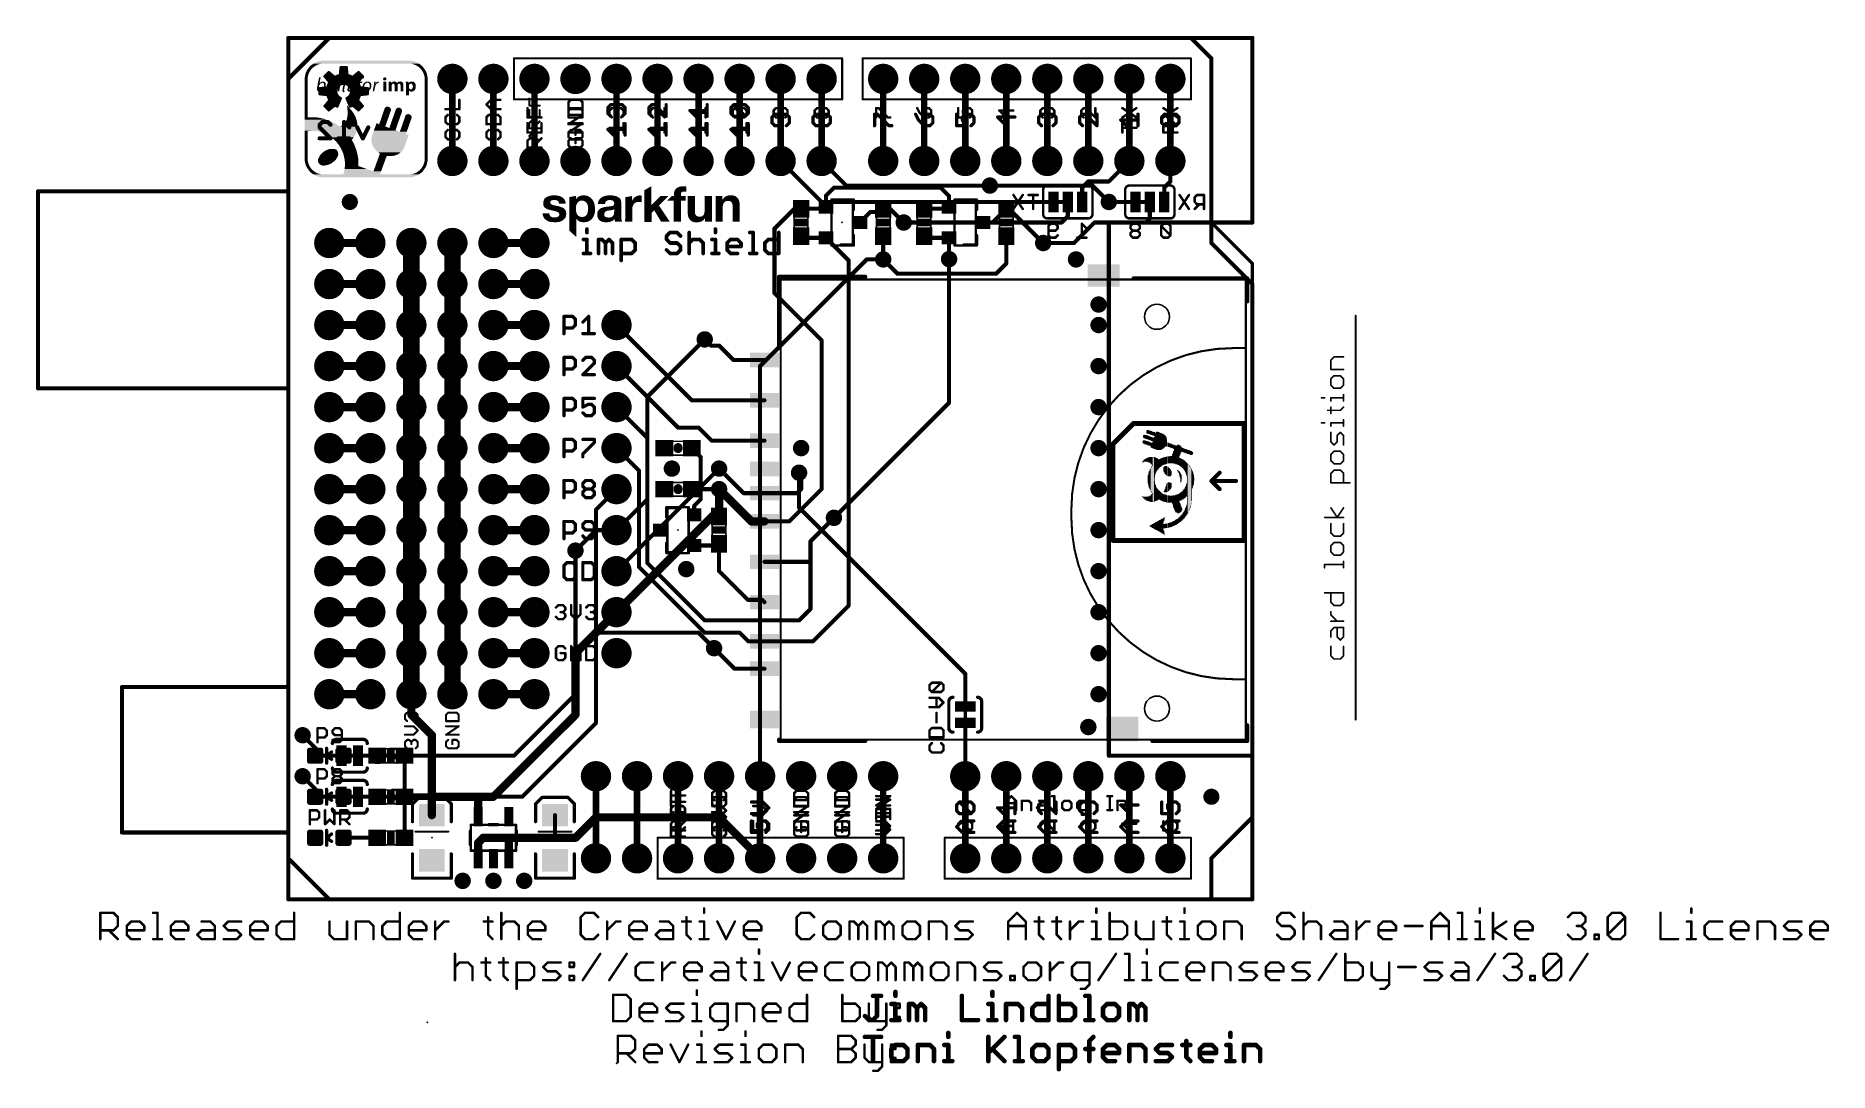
# Model space of a CAD drawing. Extents: x -16 to 95, y -11 to 53.
import ezdxf

# ---------------------------------------------------------------- set-up
doc = ezdxf.new("R2010")
doc.units = 0
for name, color, linetype in [('1', 12, 'CONTINUOUS'), ('16', 132, 'CONTINUOUS'), ('17', 110, 'CONTINUOUS'), ('18', 110, 'CONTINUOUS'), ('20', 53, 'CONTINUOUS'), ('21', 41, 'CONTINUOUS'), ('22', 40, 'CONTINUOUS'), ('23', 53, 'CONTINUOUS'), ('24', 53, 'CONTINUOUS'), ('51', 53, 'CONTINUOUS')]:
    doc.layers.add(name, color=color, linetype=linetype)

# ---------------------------------------------------------------- blocks, each defined once
blk = doc.blocks.new('RECT')
blk.add_solid([(-0.5, -0.5), (0.5, -0.5), (-0.5, 0.5), (0.5, 0.5)])
blk = doc.blocks.new('PIE')
at = {"const_width": 0.5}
blk.add_lwpolyline([(0, -0.25, 1), (0, 0.25, 1), (0, -0.25)], format="xyb", dxfattribs=at)
blk = doc.blocks.new('ROUNDP')
at = {"const_width": 0.5}
blk.add_lwpolyline([(0, -0.25, 1), (0, 0.25, 1), (0, -0.25)], format="xyb", dxfattribs=at)
blk = doc.blocks.new('RECT160000X160000R30')
at = {"const_width": 0.15}
blk.add_lwpolyline([(0.425, -0.35), (0.425, 0.35, 0.4142), (0.35, 0.425), (-0.35, 0.425, 0.4142), (-0.425, 0.35), (-0.425, -0.35, 0.4142), (-0.35, -0.425), (0.35, -0.425, 0.4142)], format="xyb", close=True, dxfattribs=at)
blk.add_solid([(-0.3754, -0.3754), (0.3754, -0.3754), (-0.3754, 0.3754), (0.3754, 0.3754)])
blk = doc.blocks.new('ROUNDV')
at = {"const_width": 0.5}
blk.add_lwpolyline([(0, -0.25, 1), (0, 0.25, 1), (0, -0.25)], format="xyb", dxfattribs=at)

msp = doc.modelspace()

# ---------------------------------------------------------------- linework, layer by layer
at = {"layer": '1'}
for points, const_width in [([(0, 53.34), (0, 0)], 0.254), ([(59.69, 53.34), (0, 53.34)], 0.254), ([(59.69, 41.91), (59.69, 53.34)], 0.254), ([(33.29, 43.577), (33.782, 44.069)], 0.254), ([(33.29, 42.86), (33.29, 43.577)], 0.254), ([(33.782, 44.069), (40.386, 44.069)], 0.254), ([(40.386, 44.069), (40.91, 43.545)], 0.254), ([(40.91, 42.86), (40.91, 43.545)], 0.254), ([(43.434, 44.196), (49.784, 44.196)], 0.254), ([(49.784, 44.196), (50.8, 43.18)], 0.254), ([(31.33, 42.76), (30.099, 41.529)], 0.254), ([(31.75, 42.76), (31.33, 42.76)], 0.254), ([(31.75, 42.76), (33.19, 42.76)], 0.254), ([(33.19, 42.76), (33.29, 42.86)], 0.254), ([(36.04, 42.56), (35.39, 41.91)], 0.254), ([(36.63, 42.56), (36.04, 42.56)], 0.254), ([(36.63, 42.56), (36.83, 42.76)], 0.254), ([(36.83, 42.76), (37.25, 42.76)], 0.254), ([(37.25, 42.76), (38.1, 41.91)], 0.254), ([(39.37, 42.76), (40.81, 42.76)], 0.254), ([(40.81, 42.76), (40.91, 42.86)], 0.254), ([(43.6, 41.91), (44.45, 42.76)], 0.254), ([(44.45, 42.76), (44.616, 42.76)], 0.254), ([(44.616, 42.76), (46.736, 40.64)], 0.254), ([(30.099, 37.531), (30.099, 41.529)], 0.254), ([(31.85, 40.96), (31.75, 41.06)], 0.254), ([(33.29, 40.96), (31.85, 40.96)], 0.254), ([(33.29, 40.96), (34.687, 39.563)], 0.254), ([(35.39, 41.91), (35.687, 41.91)], 0.254), ([(36.83, 41.06), (36.83, 39.624)], 0.254), ([(39.47, 40.96), (39.37, 41.06)], 0.254), ([(40.91, 40.96), (39.47, 40.96)], 0.254), ([(40.91, 40.96), (40.91, 39.64)], 0.254), ([(43.01, 41.91), (43.6, 41.91)], 0.254), ([(44.45, 41.06), (44.45, 39.37)], 0.254), ([(50.8, 8.89), (50.8, 41.91)], 0.254), ([(50.8, 41.91), (59.69, 41.91)], 0.254), ([(34.687, 39.563), (34.687, 18.177)], 0.254), ([(37.719, 38.735), (36.83, 39.624)], 0.254), ([(43.815, 38.735), (37.719, 38.735)], 0.254), ([(44.45, 39.37), (43.815, 38.735)], 0.254), ([(33.02, 34.61), (30.099, 37.531)], 0.254), ([(24.98, 30.9), (20.32, 35.56)], 0.254), ([(26.16, 34.29), (25.78, 34.67)], 0.254), ([(26.67, 34.29), (26.16, 34.29)], 0.254), ([(27.56, 33.4), (26.67, 34.29)], 0.254), ([(33.02, 25.4), (33.02, 34.61)], 0.254), ([(29.48, 33.4), (27.56, 33.4)], 0.254), ([(24.13, 29.21), (20.32, 33.02)], 0.254), ([(22.225, 28.575), (20.32, 30.48)], 0.254), ([(29.48, 30.9), (24.98, 30.9)], 0.254), ([(25.4, 29.21), (24.13, 29.21)], 0.254), ([(26.21, 28.4), (25.4, 29.21)], 0.254), ([(21.717, 26.543), (20.32, 27.94)], 0.254), ([(22.225, 20.828), (22.225, 28.575)], 0.254), ([(25.527, 27.393), (24.98, 27.94)], 0.254), ([(29.48, 28.4), (26.21, 28.4)], 0.254), ([(21.717, 20.574), (21.717, 26.543)], 0.254), ([(25.527, 25.4), (25.527, 27.393)], 0.254), ([(26.67, 26.67), (26.92, 26.42)], 0.254), ([(28.19, 25.15), (26.67, 26.67)], 0.254), ([(28.67, 23.4), (26.67, 25.4)], 0.508), ([(31.619, 26.42), (31.623, 26.416)], 0.254), ([(31.75, 26.289), (31.623, 26.416)], 0.254), ([(31.75, 25.4), (31.75, 26.289)], 0.254), ([(24.98, 25.4), (25.527, 25.4)], 0.254), ([(25.13, 24.368), (25.527, 24.765)], 0.254), ([(25.13, 23.81), (25.13, 24.368)], 0.254), ([(25.527, 25.4), (26.67, 25.4)], 0.254), ([(25.527, 24.765), (25.527, 25.4)], 0.254), ([(26.67, 23.71), (26.67, 25.4)], 0.254), ([(29.48, 25.15), (28.19, 25.15)], 0.254), ([(29.48, 25.15), (31.5, 25.15)], 0.254), ([(31.02, 23.4), (33.02, 25.4)], 0.254), ([(31.5, 25.15), (31.75, 25.4)], 0.254), ([(29.48, 23.4), (28.67, 23.4)], 0.508), ([(29.48, 23.4), (31.02, 23.4)], 0.254), ([(33.782, 23.622), (32.33, 22.17)], 0.254), ([(19.05, 22.86), (17.78, 21.59)], 0.254), ([(20.32, 22.86), (19.05, 22.86)], 0.254), ([(32.33, 22.17), (32.33, 20.955)], 0.254), ([(25.13, 21.91), (26.57, 21.91)], 0.254), ([(26.57, 21.91), (26.67, 22.01)], 0.254), ([(26.67, 20.32), (26.67, 22.01)], 0.254), ([(25.781, 16.51), (21.717, 20.574)], 0.254), ([(25.781, 17.272), (22.225, 20.828)], 0.254), ([(28.448, 18.542), (26.67, 20.32)], 0.254), ([(29.48, 20.9), (32.275, 20.9)], 0.254), ([(32.275, 20.9), (32.33, 20.955)], 0.254), ([(32.33, 20.955), (32.33, 17.979)], 0.254), ([(20.32, 17.78), (17.78, 15.24)], 0.508), ([(29.338, 18.542), (28.448, 18.542)], 0.254), ([(29.338, 18.542), (29.48, 18.4)], 0.254), ([(32.33, 17.979), (31.623, 17.272)], 0.254), ([(34.687, 18.177), (32.49, 15.98)], 0.254), ([(31.623, 17.272), (25.781, 17.272)], 0.254), ([(27.94, 16.51), (25.781, 16.51)], 0.254), ([(27.63, 14.28), (26.36, 15.55)], 0.254), ([(28.47, 15.98), (27.94, 16.51)], 0.254), ([(29.48, 15.98), (28.47, 15.98)], 0.254), ([(29.48, 15.98), (32.49, 15.98)], 0.254), ([(17.78, 15.24), (17.78, 11.43)], 0.508), ([(29.48, 14.28), (27.63, 14.28)], 0.254), ([(7.62, 12.7), (7.62, 11.43)], 0.508), ([(7.62, 11.43), (8.89, 10.16)], 0.508), ([(17.78, 11.43), (12.7, 6.35)], 0.508), ([(1.663, 9.386), (0.889, 10.16)], 0.254), ([(8.89, 10.16), (8.89, 6.35)], 0.508), ([(1.663, 8.89), (1.663, 9.386)], 0.254), ([(5.5, 8.89), (3.417, 8.89)], 0.254), ([(7.2, 6.35), (7.2, 8.89)], 0.254), ([(59.69, 8.89), (50.8, 8.89)], 0.254), ([(59.69, 0), (59.69, 8.89)], 0.254), ([(1.663, 6.846), (0.889, 7.62)], 0.254), ([(1.663, 6.35), (1.663, 6.846)], 0.254), ([(5.5, 6.35), (3.417, 6.35)], 0.254), ([(7.2, 6.35), (8.89, 6.35)], 0.4064), ([(7.2, 3.81), (7.2, 6.35)], 0.254), ([(8.89, 6.35), (11.684, 6.35)], 0.508), ([(8.89, 5.21), (8.89, 6.35)], 0.508), ([(11.684, 6.35), (12.7, 6.35)], 0.508), ([(11.75, 6.284), (11.684, 6.35)], 0.4064), ([(11.75, 5.1101), (11.75, 6.284)], 0.508), ([(16.51, 5.21), (16.51, 3.81)], 0.254), ([(17.78, 3.81), (19.05, 5.08)], 0.508), ([(19.05, 5.08), (26.67, 5.08)], 0.508), ([(26.67, 5.08), (29.21, 2.54)], 0.508), ([(5.5, 3.81), (3.417, 3.81)], 0.254), ([(11.75, 3.495), (12.065, 3.81)], 0.508), ([(11.75, 2.5099), (11.75, 3.495)], 0.508), ([(12.065, 3.81), (13.589, 3.81)], 0.508), ([(13.589, 3.81), (16.51, 3.81)], 0.508), ([(13.65, 3.749), (13.589, 3.81)], 0.4064), ([(13.65, 2.5099), (13.65, 3.749)], 0.508), ([(16.51, 3.81), (17.78, 3.81)], 0.508), ([(0, 0), (59.69, 0)], 0.254)]:
    msp.add_lwpolyline(points, dxfattribs=dict(at, const_width=const_width))
for points, const_width in [([(0.0635, 53.34, 1), (-0.0635, 53.34)], 0.127), ([(0, 53.4035, 1), (0, 53.2765)], 0.127), ([(59.7535, 53.34, 1), (59.6265, 53.34)], 0.127), ([(59.69, 53.2765, 1), (59.69, 53.4035)], 0.127), ([(33.3535, 43.577, 1), (33.2265, 43.577)], 0.127), ([(33.2451, 43.6219, 1), (33.3349, 43.5321)], 0.127), ([(33.782, 44.1325, 1), (33.782, 44.0055)], 0.127), ([(33.8269, 44.0241, 1), (33.7371, 44.1139)], 0.127), ([(40.4309, 44.1139, 1), (40.3411, 44.0241)], 0.127), ([(40.386, 44.0055, 1), (40.386, 44.1325)], 0.127), ([(40.9735, 43.545, 1), (40.8465, 43.545)], 0.127), ([(40.8651, 43.5001, 1), (40.9549, 43.5899)], 0.127), ([(43.434, 44.2595, 1), (43.434, 44.1325)], 0.127), ([(49.8289, 44.2409, 1), (49.7391, 44.1511)], 0.127), ([(49.784, 44.1325, 1), (49.784, 44.2595)], 0.127), ([(31.33, 42.8235, 1), (31.33, 42.6965)], 0.127), ([(31.3749, 42.7151, 1), (31.2851, 42.8049)], 0.127), ([(31.75, 42.8235, 1), (31.75, 42.6965)], 0.127), ([(31.75, 42.6965, 1), (31.75, 42.8235)], 0.127), ([(33.1451, 42.8049, 1), (33.2349, 42.7151)], 0.127), ([(33.19, 42.6965, 1), (33.19, 42.8235)], 0.127), ([(33.2265, 42.86, 1), (33.3535, 42.86)], 0.127), ([(33.3349, 42.8151, 1), (33.2451, 42.9049)], 0.127), ([(36.04, 42.6235, 1), (36.04, 42.4965)], 0.127), ([(36.0849, 42.5151, 1), (35.9951, 42.6049)], 0.127), ([(36.5851, 42.6049, 1), (36.6749, 42.5151)], 0.127), ([(36.63, 42.4965, 1), (36.63, 42.6235)], 0.127), ([(36.83, 42.8235, 1), (36.83, 42.6965)], 0.127), ([(36.8749, 42.7151, 1), (36.7851, 42.8049)], 0.127), ([(37.2949, 42.8049, 1), (37.2051, 42.7151)], 0.127), ([(37.25, 42.6965, 1), (37.25, 42.8235)], 0.127), ([(39.37, 42.8235, 1), (39.37, 42.6965)], 0.127), ([(40.7651, 42.8049, 1), (40.8549, 42.7151)], 0.127), ([(40.81, 42.6965, 1), (40.81, 42.8235)], 0.127), ([(40.8465, 42.86, 1), (40.9735, 42.86)], 0.127), ([(40.9549, 42.8151, 1), (40.8651, 42.9049)], 0.127), ([(44.45, 42.8235, 1), (44.45, 42.6965)], 0.127), ([(44.4949, 42.7151, 1), (44.4051, 42.8049)], 0.127), ([(44.6609, 42.8049, 1), (44.5711, 42.7151)], 0.127), ([(44.616, 42.6965, 1), (44.616, 42.8235)], 0.127), ([(50.7551, 43.1351, 1), (50.8449, 43.2249)], 0.127), ([(30.1625, 41.529, 1), (30.0355, 41.529)], 0.127), ([(30.0541, 41.5739, 1), (30.1439, 41.4841)], 0.127), ([(31.7949, 41.1049, 1), (31.7051, 41.0151)], 0.127), ([(31.85, 41.0235, 1), (31.85, 40.8965)], 0.127), ([(33.3349, 41.0049, 1), (33.2451, 40.9151)], 0.127), ([(33.29, 40.8965, 1), (33.29, 41.0235)], 0.127), ([(35.39, 41.9735, 1), (35.39, 41.8465)], 0.127), ([(35.3451, 41.9549, 1), (35.4349, 41.8651)], 0.127), ([(35.687, 41.8465, 1), (35.687, 41.9735)], 0.127), ([(36.8935, 41.06, 1), (36.7665, 41.06)], 0.127), ([(38.0551, 41.8651, 1), (38.1449, 41.9549)], 0.127), ([(39.4149, 41.1049, 1), (39.3251, 41.0151)], 0.127), ([(39.47, 41.0235, 1), (39.47, 40.8965)], 0.127), ([(40.9735, 40.96, 1), (40.8465, 40.96)], 0.127), ([(40.91, 40.8965, 1), (40.91, 41.0235)], 0.127), ([(43.01, 41.9735, 1), (43.01, 41.8465)], 0.127), ([(43.5551, 41.9549, 1), (43.6449, 41.8651)], 0.127), ([(43.6, 41.8465, 1), (43.6, 41.9735)], 0.127), ([(44.5135, 41.06, 1), (44.3865, 41.06)], 0.127), ([(50.8635, 41.91, 1), (50.7365, 41.91)], 0.127), ([(50.8, 41.9735, 1), (50.8, 41.8465)], 0.127), ([(59.6265, 41.91, 1), (59.7535, 41.91)], 0.127), ([(59.69, 41.8465, 1), (59.69, 41.9735)], 0.127), ([(31.8051, 40.9151, 1), (31.8949, 41.0049)], 0.127), ([(39.4251, 40.9151, 1), (39.5149, 41.0049)], 0.127), ([(46.6911, 40.5951, 1), (46.7809, 40.6849)], 0.127), ([(34.7505, 39.563, 1), (34.6235, 39.563)], 0.127), ([(34.6421, 39.5181, 1), (34.7319, 39.6079)], 0.127), ([(36.8749, 39.6689, 1), (36.7851, 39.5791)], 0.127), ([(36.7665, 39.624, 1), (36.8935, 39.624)], 0.127), ([(37.719, 38.7985, 1), (37.719, 38.6715)], 0.127), ([(40.8465, 39.64, 1), (40.9735, 39.64)], 0.127), ([(43.815, 38.6715, 1), (43.815, 38.7985)], 0.127), ([(44.3865, 39.37, 1), (44.5135, 39.37)], 0.127), ([(44.4949, 39.3251, 1), (44.4051, 39.4149)], 0.127), ([(37.6741, 38.6901, 1), (37.7639, 38.7799)], 0.127), ([(43.7701, 38.7799, 1), (43.8599, 38.6901)], 0.127), ([(30.1439, 37.5759, 1), (30.0541, 37.4861)], 0.127), ([(30.0355, 37.531, 1), (30.1625, 37.531)], 0.127), ([(20.3649, 35.6049, 1), (20.2751, 35.5151)], 0.127), ([(25.8249, 34.7149, 1), (25.7351, 34.6251)], 0.127), ([(26.16, 34.3535, 1), (26.16, 34.2265)], 0.127), ([(26.7149, 34.3349, 1), (26.6251, 34.2451)], 0.127), ([(26.67, 34.2265, 1), (26.67, 34.3535)], 0.127), ([(33.0835, 34.61, 1), (32.9565, 34.61)], 0.127), ([(32.9751, 34.5651, 1), (33.0649, 34.6549)], 0.127), ([(26.1151, 34.2451, 1), (26.2049, 34.3349)], 0.127), ([(27.56, 33.4635, 1), (27.56, 33.3365)], 0.127), ([(27.5151, 33.3551, 1), (27.6049, 33.4449)], 0.127), ([(29.48, 33.3365, 1), (29.48, 33.4635)], 0.127), ([(20.3649, 33.0649, 1), (20.2751, 32.9751)], 0.127), ([(20.3649, 30.5249, 1), (20.2751, 30.4351)], 0.127), ([(24.98, 30.9635, 1), (24.98, 30.8365)], 0.127), ([(24.9351, 30.8551, 1), (25.0249, 30.9449)], 0.127), ([(29.48, 30.8365, 1), (29.48, 30.9635)], 0.127), ([(24.13, 29.2735, 1), (24.13, 29.1465)], 0.127), ([(24.0851, 29.1651, 1), (24.1749, 29.2549)], 0.127), ([(25.4449, 29.2549, 1), (25.3551, 29.1651)], 0.127), ([(25.4, 29.1465, 1), (25.4, 29.2735)], 0.127), ([(20.3649, 27.9849, 1), (20.2751, 27.8951)], 0.127), ([(22.2885, 28.575, 1), (22.1615, 28.575)], 0.127), ([(22.1801, 28.5301, 1), (22.2699, 28.6199)], 0.127), ([(25.0249, 27.9849, 1), (24.9351, 27.8951)], 0.127), ([(26.21, 28.4635, 1), (26.21, 28.3365)], 0.127), ([(26.1651, 28.3551, 1), (26.2549, 28.4449)], 0.127), ([(29.48, 28.3365, 1), (29.48, 28.4635)], 0.127), ([(21.7805, 26.543, 1), (21.6535, 26.543)], 0.127), ([(21.6721, 26.4981, 1), (21.7619, 26.5879)], 0.127), ([(25.5905, 27.393, 1), (25.4635, 27.393)], 0.127), ([(25.4821, 27.3481, 1), (25.5719, 27.4379)], 0.127), ([(26.7149, 26.7149, 1), (26.6251, 26.6251)], 0.127), ([(26.7149, 26.7149, 1), (26.6251, 26.6251)], 0.127), ([(26.7598, 25.4898, 1), (26.5802, 25.3102)], 0.254), ([(26.8751, 26.3751, 1), (26.9649, 26.4649)], 0.127), ([(31.6639, 26.4649, 1), (31.5741, 26.3751)], 0.127), ([(31.6679, 26.4609, 1), (31.5781, 26.3711)], 0.127), ([(31.5781, 26.3711, 1), (31.6679, 26.4609)], 0.127), ([(31.8135, 26.289, 1), (31.6865, 26.289)], 0.127), ([(31.7051, 26.2441, 1), (31.7949, 26.3339)], 0.127), ([(24.98, 25.4635, 1), (24.98, 25.3365)], 0.127), ([(25.1935, 24.368, 1), (25.0665, 24.368)], 0.127), ([(25.0851, 24.4129, 1), (25.1749, 24.3231)], 0.127), ([(25.527, 25.4635, 1), (25.527, 25.3365)], 0.127), ([(25.5905, 25.4, 1), (25.4635, 25.4)], 0.127), ([(25.4635, 25.4, 1), (25.5905, 25.4)], 0.127), ([(25.4635, 24.765, 1), (25.5905, 24.765)], 0.127), ([(25.5719, 24.7201, 1), (25.4821, 24.8099)], 0.127), ([(25.527, 25.3365, 1), (25.527, 25.4635)], 0.127), ([(26.7335, 25.4, 1), (26.6065, 25.4)], 0.127), ([(26.67, 25.3365, 1), (26.67, 25.4635)], 0.127), ([(28.19, 25.2135, 1), (28.19, 25.0865)], 0.127), ([(28.1451, 25.1051, 1), (28.2349, 25.1949)], 0.127), ([(29.48, 25.2135, 1), (29.48, 25.0865)], 0.127), ([(29.48, 25.0865, 1), (29.48, 25.2135)], 0.127), ([(31.4551, 25.1949, 1), (31.5449, 25.1051)], 0.127), ([(31.5, 25.0865, 1), (31.5, 25.2135)], 0.127), ([(31.6865, 25.4, 1), (31.8135, 25.4)], 0.127), ([(31.7949, 25.3551, 1), (31.7051, 25.4449)], 0.127), ([(32.9565, 25.4, 1), (33.0835, 25.4)], 0.127), ([(33.0649, 25.3551, 1), (32.9751, 25.4449)], 0.127), ([(25.0665, 23.81, 1), (25.1935, 23.81)], 0.127), ([(26.6065, 23.71, 1), (26.7335, 23.71)], 0.127), ([(28.67, 23.527, 1), (28.67, 23.273)], 0.254), ([(28.5802, 23.3102, 1), (28.7598, 23.4898)], 0.254), ([(29.48, 23.273, 1), (29.48, 23.527)], 0.254), ([(29.48, 23.4635, 1), (29.48, 23.3365)], 0.127), ([(30.9751, 23.4449, 1), (31.0649, 23.3551)], 0.127), ([(31.02, 23.3365, 1), (31.02, 23.4635)], 0.127), ([(33.8269, 23.5771, 1), (33.7371, 23.6669)], 0.127), ([(19.05, 22.9235, 1), (19.05, 22.7965)], 0.127), ([(19.0949, 22.8151, 1), (19.0051, 22.9049)], 0.127), ([(20.32, 22.7965, 1), (20.32, 22.9235)], 0.127), ([(32.3935, 22.17, 1), (32.2665, 22.17)], 0.127), ([(32.2851, 22.2149, 1), (32.3749, 22.1251)], 0.127), ([(17.7351, 21.6349, 1), (17.8249, 21.5451)], 0.127), ([(25.13, 21.9735, 1), (25.13, 21.8465)], 0.127), ([(26.5251, 21.9549, 1), (26.6149, 21.8651)], 0.127), ([(26.57, 21.8465, 1), (26.57, 21.9735)], 0.127), ([(26.7335, 22.01, 1), (26.6065, 22.01)], 0.127), ([(26.7149, 21.9651, 1), (26.6251, 22.0549)], 0.127), ([(21.7619, 20.6189, 1), (21.6721, 20.5291)], 0.127), ([(21.6535, 20.574, 1), (21.7805, 20.574)], 0.127), ([(22.2699, 20.8729, 1), (22.1801, 20.7831)], 0.127), ([(22.1615, 20.828, 1), (22.2885, 20.828)], 0.127), ([(26.7149, 20.3649, 1), (26.6251, 20.2751)], 0.127), ([(26.6065, 20.32, 1), (26.7335, 20.32)], 0.127), ([(29.48, 20.9635, 1), (29.48, 20.8365)], 0.127), ([(32.2301, 20.9449, 1), (32.3199, 20.8551)], 0.127), ([(32.3935, 20.955, 1), (32.2665, 20.955)], 0.127), ([(32.2665, 20.955, 1), (32.3935, 20.955)], 0.127), ([(32.275, 20.8365, 1), (32.275, 20.9635)], 0.127), ([(32.3749, 20.9101, 1), (32.2851, 20.9999)], 0.127), ([(20.4098, 17.6902, 1), (20.2302, 17.8698)], 0.254), ([(28.448, 18.6055, 1), (28.448, 18.4785)], 0.127), ([(28.4031, 18.4971, 1), (28.4929, 18.5869)], 0.127), ([(29.3829, 18.5869, 1), (29.2931, 18.4971)], 0.127), ([(29.338, 18.4785, 1), (29.338, 18.6055)], 0.127), ([(29.4351, 18.3551, 1), (29.5249, 18.4449)], 0.127), ([(32.2665, 17.979, 1), (32.3935, 17.979)], 0.127), ([(32.3749, 17.9341, 1), (32.2851, 18.0239)], 0.127), ([(34.6235, 18.177, 1), (34.7505, 18.177)], 0.127), ([(34.7319, 18.1321, 1), (34.6421, 18.2219)], 0.127), ([(25.781, 17.3355, 1), (25.781, 17.2085)], 0.127), ([(25.7361, 17.2271, 1), (25.8259, 17.3169)], 0.127), ([(31.5781, 17.3169, 1), (31.6679, 17.2271)], 0.127), ([(31.623, 17.2085, 1), (31.623, 17.3355)], 0.127), ([(25.781, 16.5735, 1), (25.781, 16.4465)], 0.127), ([(25.7361, 16.4651, 1), (25.8259, 16.5549)], 0.127), ([(26.4049, 15.5949, 1), (26.3151, 15.5051)], 0.127), ([(27.9849, 16.5549, 1), (27.8951, 16.4651)], 0.127), ([(27.94, 16.4465, 1), (27.94, 16.5735)], 0.127), ([(28.47, 16.0435, 1), (28.47, 15.9165)], 0.127), ([(28.4251, 15.9351, 1), (28.5149, 16.0249)], 0.127), ([(29.48, 16.0435, 1), (29.48, 15.9165)], 0.127), ([(29.48, 15.9165, 1), (29.48, 16.0435)], 0.127), ([(32.4451, 16.0249, 1), (32.5349, 15.9351)], 0.127), ([(32.49, 15.9165, 1), (32.49, 16.0435)], 0.127), ([(17.907, 15.24, 1), (17.653, 15.24)], 0.254), ([(17.6902, 15.3298, 1), (17.8698, 15.1502)], 0.254), ([(27.63, 14.3435, 1), (27.63, 14.2165)], 0.127), ([(27.5851, 14.2351, 1), (27.6749, 14.3249)], 0.127), ([(29.48, 14.2165, 1), (29.48, 14.3435)], 0.127), ([(7.747, 12.7, 1), (7.493, 12.7)], 0.254), ([(7.7098, 11.5198, 1), (7.5302, 11.3402)], 0.254), ([(7.493, 11.43, 1), (7.747, 11.43)], 0.254), ([(17.653, 11.43, 1), (17.907, 11.43)], 0.254), ([(17.8698, 11.3402, 1), (17.6902, 11.5198)], 0.254), ([(0.9339, 10.2049, 1), (0.8441, 10.1151)], 0.127), ([(9.017, 10.16, 1), (8.763, 10.16)], 0.254), ([(8.8002, 10.0702, 1), (8.9798, 10.2498)], 0.254), ([(1.7265, 9.386, 1), (1.5995, 9.386)], 0.127), ([(1.5995, 8.89, 1), (1.7265, 8.89)], 0.127), ([(1.6181, 9.3411, 1), (1.7079, 9.4309)], 0.127), ([(3.417, 8.9535, 1), (3.417, 8.8265)], 0.127), ([(5.5, 8.8265, 1), (5.5, 8.9535)], 0.127), ([(7.2635, 8.89, 1), (7.1365, 8.89)], 0.127), ([(50.8, 8.9535, 1), (50.8, 8.8265)], 0.127), ([(50.7365, 8.89, 1), (50.8635, 8.89)], 0.127), ([(59.7535, 8.89, 1), (59.6265, 8.89)], 0.127), ([(59.69, 8.8265, 1), (59.69, 8.9535)], 0.127), ([(0.9339, 7.6649, 1), (0.8441, 7.5751)], 0.127), ([(1.7265, 6.846, 1), (1.5995, 6.846)], 0.127), ([(1.6181, 6.8011, 1), (1.7079, 6.8909)], 0.127), ([(1.5995, 6.35, 1), (1.7265, 6.35)], 0.127), ([(3.417, 6.4135, 1), (3.417, 6.2865)], 0.127), ([(5.5, 6.2865, 1), (5.5, 6.4135)], 0.127), ([(7.2, 6.4516, 1), (7.2, 6.2484)], 0.2032), ([(7.2635, 6.35, 1), (7.1365, 6.35)], 0.127), ([(7.1365, 6.35, 1), (7.2635, 6.35)], 0.127), ([(8.89, 6.477, 1), (8.89, 6.223)], 0.254), ([(9.017, 6.35, 1), (8.763, 6.35)], 0.254), ([(8.763, 6.35, 1), (9.017, 6.35)], 0.254), ([(8.89, 6.2484, 1), (8.89, 6.4516)], 0.2032), ([(11.684, 6.477, 1), (11.684, 6.223)], 0.254), ([(11.7558, 6.4218, 1), (11.6122, 6.2782)], 0.2032), ([(11.877, 6.284, 1), (11.623, 6.284)], 0.254), ([(11.684, 6.223, 1), (11.684, 6.477)], 0.254), ([(11.6782, 6.2122, 1), (11.8218, 6.3558)], 0.2032), ([(12.6102, 6.4398, 1), (12.7898, 6.2602)], 0.254), ([(12.7, 6.223, 1), (12.7, 6.477)], 0.254), ([(8.763, 5.21, 1), (9.017, 5.21)], 0.254), ([(11.623, 5.1101, 1), (11.877, 5.1101)], 0.254), ([(16.5735, 5.21, 1), (16.4465, 5.21)], 0.127), ([(19.05, 5.207, 1), (19.05, 4.953)], 0.254), ([(19.1398, 4.9902, 1), (18.9602, 5.1698)], 0.254), ([(26.7598, 5.1698, 1), (26.5802, 4.9902)], 0.254), ([(26.67, 4.953, 1), (26.67, 5.207)], 0.254), ([(3.417, 3.8735, 1), (3.417, 3.7465)], 0.127), ([(5.5, 3.7465, 1), (5.5, 3.8735)], 0.127), ([(7.1365, 3.81, 1), (7.2635, 3.81)], 0.127), ([(11.877, 3.495, 1), (11.623, 3.495)], 0.254), ([(11.6602, 3.5848, 1), (11.8398, 3.4052)], 0.254), ([(12.065, 3.937, 1), (12.065, 3.683)], 0.254), ([(12.1548, 3.7202, 1), (11.9752, 3.8998)], 0.254), ([(13.589, 3.937, 1), (13.589, 3.683)], 0.254), ([(13.6608, 3.8818, 1), (13.5172, 3.7382)], 0.2032), ([(13.777, 3.749, 1), (13.523, 3.749)], 0.254), ([(13.589, 3.683, 1), (13.589, 3.937)], 0.254), ([(13.5782, 3.6772, 1), (13.7218, 3.8208)], 0.2032), ([(16.51, 3.937, 1), (16.51, 3.683)], 0.254), ([(16.51, 3.683, 1), (16.51, 3.937)], 0.254), ([(16.4465, 3.81, 1), (16.5735, 3.81)], 0.127), ([(17.6902, 3.8998, 1), (17.8698, 3.7202)], 0.254), ([(17.78, 3.683, 1), (17.78, 3.937)], 0.254), ([(11.623, 2.5099, 1), (11.877, 2.5099)], 0.254), ([(13.523, 2.5099, 1), (13.777, 2.5099)], 0.254), ([(29.1202, 2.4502, 1), (29.2998, 2.6298)], 0.254), ([(0, 0.0635, 1), (0, -0.0635)], 0.127), ([(-0.0635, 0, 1), (0.0635, 0)], 0.127), ([(59.6265, 0, 1), (59.7535, 0)], 0.127), ([(59.69, -0.0635, 1), (59.69, 0.0635)], 0.127)]:
    msp.add_lwpolyline(points, format="xyb", dxfattribs=dict(at, const_width=const_width))
at = {"layer": '16'}
for points, const_width in [([(0, 53.34), (0, 0)], 0.254), ([(59.69, 53.34), (0, 53.34)], 0.254), ([(59.69, 41.91), (59.69, 53.34)], 0.254), ([(10.16, 45.72), (10.16, 50.8)], 0.4064), ([(12.7, 45.72), (12.7, 50.8)], 0.4064), ([(15.24, 45.72), (15.24, 50.8)], 0.4064), ([(20.32, 45.72), (20.32, 50.8)], 0.4064), ([(22.86, 45.72), (22.86, 50.8)], 0.4064), ([(25.4, 45.72), (25.4, 50.8)], 0.4064), ([(27.94, 45.72), (27.94, 50.8)], 0.4064), ([(30.48, 45.72), (30.48, 50.8)], 0.4064), ([(33.02, 50.8), (33.02, 45.72)], 0.4064), ([(36.83, 45.72), (36.83, 50.8)], 0.4064), ([(39.37, 45.72), (39.37, 50.8)], 0.4064), ([(41.91, 45.72), (41.91, 50.8)], 0.4064), ([(44.45, 45.72), (44.45, 50.8)], 0.4064), ([(46.99, 45.72), (46.99, 50.8)], 0.4064), ([(49.53, 45.72), (49.53, 50.8)], 0.4064), ([(52.07, 45.72), (52.07, 50.8)], 0.4064), ([(54.61, 45.72), (54.61, 50.8)], 0.4064), ([(1.9363, 47.9644), (2.1058, 48.1339)], 0.254), ([(1.9363, 47.7949), (1.9363, 47.9644)], 0.254), ([(2.6142, 47.117), (1.9363, 47.7949)], 0.254), ([(2.1058, 48.1339), (2.4447, 48.1339)], 0.254), ([(2.4447, 48.1339), (2.6142, 47.9644)], 0.254), ([(3.7836, 47.7949), (3.4446, 48.1339)], 0.254), ([(3.4446, 48.1339), (3.4446, 47.117)], 0.254), ([(4.614, 47.117), (4.2751, 47.7949)], 0.254), ([(4.953, 47.7949), (4.614, 47.117)], 0.254), ([(1.9363, 47.117), (2.6142, 47.117)], 0.254), ([(3.7836, 47.117), (3.1057, 47.117)], 0.254), ([(33.02, 43.18), (30.48, 45.72)], 0.254), ([(34.544, 44.196), (33.02, 45.72)], 0.254), ([(50.8, 44.45), (52.07, 45.72)], 0.254), ([(54.61, 45.72), (54.61, 44.45)], 0.254), ([(49.149, 44.069), (49.53, 44.45)], 0.254), ([(49.53, 44.45), (50.8, 44.45)], 0.254), ([(54.229, 44.069), (54.61, 44.45)], 0.254), ([(47.371, 43.18), (33.02, 43.18)], 0.254), ([(43.434, 44.196), (34.544, 44.196)], 0.254), ([(48.26, 43.18), (47.371, 43.18)], 0.254), ([(48.26, 43.18), (48.26, 42.291)], 0.254), ([(49.149, 43.18), (49.149, 44.069)], 0.254), ([(52.451, 43.18), (50.8, 43.18)], 0.254), ([(53.34, 43.18), (52.451, 43.18)], 0.254), ([(53.34, 43.18), (53.34, 42.164)], 0.254), ([(54.229, 43.18), (54.229, 44.069)], 0.254), ([(47.879, 41.91), (48.26, 42.291)], 0.254), ([(53.086, 41.91), (53.34, 42.164)], 0.254), ([(47.879, 41.91), (38.1, 41.91)], 0.254), ([(48.641, 40.64), (49.911, 41.91)], 0.254), ([(49.911, 41.91), (53.086, 41.91)], 0.254), ([(50.8, 8.89), (50.8, 41.91)], 0.254), ([(50.8, 41.91), (59.69, 41.91)], 0.254), ([(5.08, 40.64), (2.54, 40.64)], 0.254), ([(7.62, 38.1), (7.62, 40.64)], 0.508), ([(12.7, 40.64), (15.24, 40.64)], 0.254), ([(46.736, 40.64), (48.641, 40.64)], 0.254), ([(35.814, 39.624), (29.21, 33.02)], 0.254), ([(36.83, 39.624), (35.814, 39.624)], 0.254), ([(40.91, 39.64), (40.91, 30.75)], 0.254), ([(5.08, 38.1), (2.54, 38.1)], 0.254), ([(7.62, 35.56), (7.62, 38.1)], 0.508), ([(12.7, 38.1), (15.24, 38.1)], 0.254), ([(5.08, 35.56), (2.54, 35.56)], 0.254), ([(7.62, 33.02), (7.62, 35.56)], 0.508), ([(12.7, 35.56), (15.24, 35.56)], 0.254), ([(22.225, 31.115), (25.78, 34.67)], 0.254), ([(5.08, 33.02), (2.54, 33.02)], 0.254), ([(7.62, 30.48), (7.62, 33.02)], 0.508), ([(12.7, 33.02), (15.24, 33.02)], 0.254), ([(29.21, 7.62), (29.21, 33.02)], 0.254), ([(22.225, 31.115), (22.225, 24.765)], 0.254), ([(5.08, 30.48), (2.54, 30.48)], 0.254), ([(7.62, 27.94), (7.62, 30.48)], 0.508), ([(12.7, 30.48), (15.24, 30.48)], 0.254), ([(33.782, 23.622), (40.91, 30.75)], 0.254), ([(5.08, 27.94), (2.54, 27.94)], 0.254), ([(7.62, 25.4), (7.62, 27.94)], 0.508), ([(15.24, 27.94), (12.7, 27.94)], 0.254), ([(20.32, 20.32), (26.67, 26.67)], 0.254), ([(7.62, 22.86), (7.62, 25.4)], 0.508), ([(26.67, 25.4), (26.67, 24.13)], 0.508), ([(31.623, 26.416), (31.623, 24.257)], 0.254), ([(5.08, 25.4), (2.54, 25.4)], 0.254), ([(12.7, 25.4), (15.24, 25.4)], 0.254), ([(20.32, 25.4), (19.05, 24.13)], 0.254), ([(20.32, 22.86), (22.225, 24.765)], 0.254), ([(19.05, 24.13), (19.05, 16.51)], 0.254), ([(26.67, 24.13), (20.32, 17.78)], 0.508), ([(31.623, 24.257), (41.91, 13.97)], 0.254), ([(5.08, 22.86), (2.54, 22.86)], 0.254), ([(7.62, 20.32), (7.62, 22.86)], 0.508), ([(12.7, 22.86), (15.24, 22.86)], 0.254), ([(17.78, 21.59), (17.78, 12.7)], 0.254), ([(5.08, 20.32), (2.54, 20.32)], 0.254), ([(7.62, 17.78), (7.62, 20.32)], 0.508), ([(12.7, 20.32), (15.24, 20.32)], 0.254), ([(5.08, 17.78), (2.54, 17.78)], 0.254), ([(7.62, 15.24), (7.62, 17.78)], 0.508), ([(12.7, 17.78), (15.24, 17.78)], 0.254), ([(19.05, 16.51), (19.05, 10.922)], 0.254), ([(25.4, 16.51), (19.05, 16.51)], 0.254), ([(26.36, 15.55), (25.4, 16.51)], 0.254), ([(5.08, 15.24), (2.54, 15.24)], 0.254), ([(7.62, 12.7), (7.62, 15.24)], 0.508), ([(12.7, 15.24), (15.24, 15.24)], 0.254), ([(41.91, 11.938), (41.91, 13.97)], 0.254), ([(5.08, 12.7), (2.54, 12.7)], 0.254), ([(12.7, 12.7), (15.24, 12.7)], 0.254), ([(17.78, 12.7), (13.97, 8.89)], 0.254), ([(41.91, 11.049), (41.91, 11.811)], 0.2032), ([(2.159, 8.89), (0.889, 10.16)], 0.254), ([(14.478, 6.35), (19.05, 10.922)], 0.254), ([(41.91, 7.62), (41.91, 10.922)], 0.254), ([(3.302, 8.89), (2.159, 8.89)], 0.254), ([(4.191, 8.89), (3.429, 8.89)], 0.2032), ([(13.97, 8.89), (4.318, 8.89)], 0.254), ([(59.69, 8.89), (50.8, 8.89)], 0.254), ([(59.69, 0), (59.69, 8.89)], 0.254), ([(19.05, 2.54), (19.05, 7.62)], 0.4064), ([(21.59, 2.54), (21.59, 7.62)], 0.4064), ([(24.13, 2.54), (24.13, 7.62)], 0.4064), ([(26.67, 2.54), (26.67, 7.62)], 0.4064), ([(29.21, 2.54), (29.21, 7.62)], 0.4064), ([(36.83, 2.54), (36.83, 7.62)], 0.4064), ([(41.91, 2.54), (41.91, 7.62)], 0.4064), ([(44.45, 2.54), (44.45, 7.62)], 0.4064), ([(46.99, 2.54), (46.99, 7.62)], 0.4064), ([(49.53, 2.54), (49.53, 7.62)], 0.4064), ([(52.07, 2.54), (52.07, 7.62)], 0.4064), ([(54.61, 2.54), (54.61, 7.62)], 0.4064), ([(2.159, 6.35), (0.889, 7.62)], 0.254), ([(3.302, 6.35), (2.159, 6.35)], 0.254), ([(4.191, 6.35), (3.429, 6.35)], 0.2032), ([(4.318, 6.35), (14.478, 6.35)], 0.254), ([(0, 0), (59.69, 0)], 0.254)]:
    msp.add_lwpolyline(points, dxfattribs=dict(at, const_width=const_width))
for points, const_width in [([(0.0635, 53.34, 1), (-0.0635, 53.34)], 0.127), ([(0, 53.4035, 1), (0, 53.2765)], 0.127), ([(59.7535, 53.34, 1), (59.6265, 53.34)], 0.127), ([(59.69, 53.2765, 1), (59.69, 53.4035)], 0.127), ([(10.2616, 50.8, 1), (10.0584, 50.8)], 0.2032), ([(12.8016, 50.8, 1), (12.5984, 50.8)], 0.2032), ([(15.3416, 50.8, 1), (15.1384, 50.8)], 0.2032), ([(20.4216, 50.8, 1), (20.2184, 50.8)], 0.2032), ([(22.9616, 50.8, 1), (22.7584, 50.8)], 0.2032), ([(25.5016, 50.8, 1), (25.2984, 50.8)], 0.2032), ([(28.0416, 50.8, 1), (27.8384, 50.8)], 0.2032), ([(30.5816, 50.8, 1), (30.3784, 50.8)], 0.2032), ([(33.1216, 50.8, 1), (32.9184, 50.8)], 0.2032), ([(36.9316, 50.8, 1), (36.7284, 50.8)], 0.2032), ([(39.4716, 50.8, 1), (39.2684, 50.8)], 0.2032), ([(42.0116, 50.8, 1), (41.8084, 50.8)], 0.2032), ([(44.5516, 50.8, 1), (44.3484, 50.8)], 0.2032), ([(47.0916, 50.8, 1), (46.8884, 50.8)], 0.2032), ([(49.6316, 50.8, 1), (49.4284, 50.8)], 0.2032), ([(52.1716, 50.8, 1), (51.9684, 50.8)], 0.2032), ([(54.7116, 50.8, 1), (54.5084, 50.8)], 0.2032), ([(1.9998, 47.9644, 1), (1.8728, 47.9644)], 0.127), ([(1.8914, 48.0093, 1), (1.9812, 47.9195)], 0.127), ([(1.9812, 47.8398, 1), (1.8914, 47.75)], 0.127), ([(1.8728, 47.7949, 1), (1.9998, 47.7949)], 0.127), ([(2.1058, 48.1974, 1), (2.1058, 48.0704)], 0.127), ([(2.1507, 48.089, 1), (2.0609, 48.1788)], 0.127), ([(2.4896, 48.1788, 1), (2.3998, 48.089)], 0.127), ([(2.4447, 48.0704, 1), (2.4447, 48.1974)], 0.127), ([(2.5693, 47.9195, 1), (2.6591, 48.0093)], 0.127), ([(3.4895, 48.1788, 1), (3.3997, 48.089)], 0.127), ([(3.5081, 48.1339, 1), (3.3811, 48.1339)], 0.127), ([(3.7387, 47.75, 1), (3.8285, 47.8398)], 0.127), ([(4.3319, 47.8233, 1), (4.2183, 47.7665)], 0.127), ([(5.0098, 47.7665, 1), (4.8962, 47.8233)], 0.127), ([(1.9363, 47.1805, 1), (1.9363, 47.0535)], 0.127), ([(2.5693, 47.0721, 1), (2.6591, 47.1619)], 0.127), ([(2.6142, 47.0535, 1), (2.6142, 47.1805)], 0.127), ([(3.1057, 47.1805, 1), (3.1057, 47.0535)], 0.127), ([(3.3811, 47.117, 1), (3.5081, 47.117)], 0.127), ([(3.7836, 47.0535, 1), (3.7836, 47.1805)], 0.127), ([(4.5572, 47.1454, 1), (4.6708, 47.0886)], 0.127), ([(4.5572, 47.0886, 1), (4.6708, 47.1454)], 0.127), ([(10.0584, 45.72, 1), (10.2616, 45.72)], 0.2032), ([(12.5984, 45.72, 1), (12.8016, 45.72)], 0.2032), ([(15.1384, 45.72, 1), (15.3416, 45.72)], 0.2032), ([(20.2184, 45.72, 1), (20.4216, 45.72)], 0.2032), ([(22.7584, 45.72, 1), (22.9616, 45.72)], 0.2032), ([(25.2984, 45.72, 1), (25.5016, 45.72)], 0.2032), ([(27.8384, 45.72, 1), (28.0416, 45.72)], 0.2032), ([(30.3784, 45.72, 1), (30.5816, 45.72)], 0.2032), ([(30.5249, 45.7649, 1), (30.4351, 45.6751)], 0.127), ([(32.9184, 45.72, 1), (33.1216, 45.72)], 0.2032), ([(33.0649, 45.7649, 1), (32.9751, 45.6751)], 0.127), ([(36.7284, 45.72, 1), (36.9316, 45.72)], 0.2032), ([(39.2684, 45.72, 1), (39.4716, 45.72)], 0.2032), ([(41.8084, 45.72, 1), (42.0116, 45.72)], 0.2032), ([(44.3484, 45.72, 1), (44.5516, 45.72)], 0.2032), ([(46.8884, 45.72, 1), (47.0916, 45.72)], 0.2032), ([(49.4284, 45.72, 1), (49.6316, 45.72)], 0.2032), ([(51.9684, 45.72, 1), (52.1716, 45.72)], 0.2032), ([(52.1149, 45.6751, 1), (52.0251, 45.7649)], 0.127), ([(54.5084, 45.72, 1), (54.7116, 45.72)], 0.2032), ([(54.6735, 45.72, 1), (54.5465, 45.72)], 0.127), ([(49.53, 44.5135, 1), (49.53, 44.3865)], 0.127), ([(49.5749, 44.4051, 1), (49.4851, 44.4949)], 0.127), ([(50.7551, 44.4949, 1), (50.8449, 44.4051)], 0.127), ([(50.8, 44.3865, 1), (50.8, 44.5135)], 0.127), ([(54.5465, 44.45, 1), (54.6735, 44.45)], 0.127), ([(54.6549, 44.4051, 1), (54.5651, 44.4949)], 0.127), ([(33.02, 43.2435, 1), (33.02, 43.1165)], 0.127), ([(34.544, 44.2595, 1), (34.544, 44.1325)], 0.127), ([(34.4991, 44.1511, 1), (34.5889, 44.2409)], 0.127), ([(43.434, 44.1325, 1), (43.434, 44.2595)], 0.127), ([(47.371, 43.2435, 1), (47.371, 43.1165)], 0.127), ([(47.371, 43.1165, 1), (47.371, 43.2435)], 0.127), ([(48.3235, 43.18, 1), (48.1965, 43.18)], 0.127), ([(48.26, 43.1165, 1), (48.26, 43.2435)], 0.127), ([(49.2125, 44.069, 1), (49.0855, 44.069)], 0.127), ([(49.1041, 44.1139, 1), (49.1939, 44.0241)], 0.127), ([(50.8, 43.2435, 1), (50.8, 43.1165)], 0.127), ([(52.451, 43.2435, 1), (52.451, 43.1165)], 0.127), ([(52.451, 43.1165, 1), (52.451, 43.2435)], 0.127), ([(53.4035, 43.18, 1), (53.2765, 43.18)], 0.127), ([(53.34, 43.1165, 1), (53.34, 43.2435)], 0.127), ([(54.2925, 44.069, 1), (54.1655, 44.069)], 0.127), ([(54.1841, 44.1139, 1), (54.2739, 44.0241)], 0.127), ([(32.9751, 43.1351, 1), (33.0649, 43.2249)], 0.127), ([(48.1965, 42.291, 1), (48.3235, 42.291)], 0.127), ([(48.3049, 42.2461, 1), (48.2151, 42.3359)], 0.127), ([(49.0855, 43.18, 1), (49.2125, 43.18)], 0.127), ([(53.2765, 42.164, 1), (53.4035, 42.164)], 0.127), ([(53.3849, 42.1191, 1), (53.2951, 42.2089)], 0.127), ([(54.1655, 43.18, 1), (54.2925, 43.18)], 0.127), ([(38.1, 41.9735, 1), (38.1, 41.8465)], 0.127), ([(47.8341, 41.9549, 1), (47.9239, 41.8651)], 0.127), ([(47.879, 41.8465, 1), (47.879, 41.9735)], 0.127), ([(49.911, 41.9735, 1), (49.911, 41.8465)], 0.127), ([(49.9559, 41.8651, 1), (49.8661, 41.9549)], 0.127), ([(50.8635, 41.91, 1), (50.7365, 41.91)], 0.127), ([(50.8, 41.9735, 1), (50.8, 41.8465)], 0.127), ([(53.0411, 41.9549, 1), (53.1309, 41.8651)], 0.127), ([(53.086, 41.8465, 1), (53.086, 41.9735)], 0.127), ([(59.6265, 41.91, 1), (59.7535, 41.91)], 0.127), ([(59.69, 41.8465, 1), (59.69, 41.9735)], 0.127), ([(2.54, 40.7035, 1), (2.54, 40.5765)], 0.127), ([(5.08, 40.5765, 1), (5.08, 40.7035)], 0.127), ([(7.747, 40.64, 1), (7.493, 40.64)], 0.254), ([(12.7, 40.7035, 1), (12.7, 40.5765)], 0.127), ([(15.24, 40.5765, 1), (15.24, 40.7035)], 0.127), ([(46.736, 40.7035, 1), (46.736, 40.5765)], 0.127), ([(48.5961, 40.6849, 1), (48.6859, 40.5951)], 0.127), ([(48.641, 40.5765, 1), (48.641, 40.7035)], 0.127), ([(35.814, 39.6875, 1), (35.814, 39.5605)], 0.127), ([(35.8589, 39.5791, 1), (35.7691, 39.6689)], 0.127), ([(36.83, 39.5605, 1), (36.83, 39.6875)], 0.127), ([(40.9735, 39.64, 1), (40.8465, 39.64)], 0.127), ([(2.54, 38.1635, 1), (2.54, 38.0365)], 0.127), ([(5.08, 38.0365, 1), (5.08, 38.1635)], 0.127), ([(7.747, 38.1, 1), (7.493, 38.1)], 0.254), ([(7.493, 38.1, 1), (7.747, 38.1)], 0.254), ([(12.7, 38.1635, 1), (12.7, 38.0365)], 0.127), ([(15.24, 38.0365, 1), (15.24, 38.1635)], 0.127), ([(2.54, 35.6235, 1), (2.54, 35.4965)], 0.127), ([(5.08, 35.4965, 1), (5.08, 35.6235)], 0.127), ([(7.747, 35.56, 1), (7.493, 35.56)], 0.254), ([(7.493, 35.56, 1), (7.747, 35.56)], 0.254), ([(12.7, 35.6235, 1), (12.7, 35.4965)], 0.127), ([(15.24, 35.4965, 1), (15.24, 35.6235)], 0.127), ([(25.8249, 34.6251, 1), (25.7351, 34.7149)], 0.127), ([(2.54, 33.0835, 1), (2.54, 32.9565)], 0.127), ([(5.08, 32.9565, 1), (5.08, 33.0835)], 0.127), ([(7.747, 33.02, 1), (7.493, 33.02)], 0.254), ([(7.493, 33.02, 1), (7.747, 33.02)], 0.254), ([(12.7, 33.0835, 1), (12.7, 32.9565)], 0.127), ([(15.24, 32.9565, 1), (15.24, 33.0835)], 0.127), ([(29.2735, 33.02, 1), (29.1465, 33.02)], 0.127), ([(29.1651, 33.0649, 1), (29.2549, 32.9751)], 0.127), ([(22.2885, 31.115, 1), (22.1615, 31.115)], 0.127), ([(22.1801, 31.1599, 1), (22.2699, 31.0701)], 0.127), ([(2.54, 30.5435, 1), (2.54, 30.4165)], 0.127), ([(5.08, 30.4165, 1), (5.08, 30.5435)], 0.127), ([(7.747, 30.48, 1), (7.493, 30.48)], 0.254), ([(7.493, 30.48, 1), (7.747, 30.48)], 0.254), ([(12.7, 30.5435, 1), (12.7, 30.4165)], 0.127), ([(15.24, 30.4165, 1), (15.24, 30.5435)], 0.127), ([(40.8465, 30.75, 1), (40.9735, 30.75)], 0.127), ([(40.9549, 30.7051, 1), (40.8651, 30.7949)], 0.127), ([(2.54, 28.0035, 1), (2.54, 27.8765)], 0.127), ([(5.08, 27.8765, 1), (5.08, 28.0035)], 0.127), ([(7.747, 27.94, 1), (7.493, 27.94)], 0.254), ([(7.493, 27.94, 1), (7.747, 27.94)], 0.254), ([(12.7, 28.0035, 1), (12.7, 27.8765)], 0.127), ([(15.24, 27.8765, 1), (15.24, 28.0035)], 0.127), ([(26.7149, 26.6251, 1), (26.6251, 26.7149)], 0.127), ([(7.747, 25.4, 1), (7.493, 25.4)], 0.254), ([(26.797, 25.4, 1), (26.543, 25.4)], 0.254), ([(31.6865, 26.416, 1), (31.5595, 26.416)], 0.127), ([(2.54, 25.4635, 1), (2.54, 25.3365)], 0.127), ([(5.08, 25.3365, 1), (5.08, 25.4635)], 0.127), ([(7.493, 25.4, 1), (7.747, 25.4)], 0.254), ([(12.7, 25.4635, 1), (12.7, 25.3365)], 0.127), ([(15.24, 25.3365, 1), (15.24, 25.4635)], 0.127), ([(20.3649, 25.3551, 1), (20.2751, 25.4449)], 0.127), ([(22.1615, 24.765, 1), (22.2885, 24.765)], 0.127), ([(22.2699, 24.7201, 1), (22.1801, 24.8099)], 0.127), ([(19.1135, 24.13, 1), (18.9865, 24.13)], 0.127), ([(19.0051, 24.1749, 1), (19.0949, 24.0851)], 0.127), ([(26.543, 24.13, 1), (26.797, 24.13)], 0.254), ([(26.7598, 24.0402, 1), (26.5802, 24.2198)], 0.254), ([(31.6679, 24.3019, 1), (31.5781, 24.2121)], 0.127), ([(31.5595, 24.257, 1), (31.6865, 24.257)], 0.127), ([(33.7371, 23.6669, 1), (33.8269, 23.5771)], 0.127), ([(2.54, 22.9235, 1), (2.54, 22.7965)], 0.127), ([(5.08, 22.7965, 1), (5.08, 22.9235)], 0.127), ([(7.747, 22.86, 1), (7.493, 22.86)], 0.254), ([(7.493, 22.86, 1), (7.747, 22.86)], 0.254), ([(12.7, 22.9235, 1), (12.7, 22.7965)], 0.127), ([(15.24, 22.7965, 1), (15.24, 22.9235)], 0.127), ([(20.2751, 22.9049, 1), (20.3649, 22.8151)], 0.127), ([(17.8435, 21.59, 1), (17.7165, 21.59)], 0.127), ([(2.54, 20.3835, 1), (2.54, 20.2565)], 0.127), ([(5.08, 20.2565, 1), (5.08, 20.3835)], 0.127), ([(7.747, 20.32, 1), (7.493, 20.32)], 0.254), ([(7.493, 20.32, 1), (7.747, 20.32)], 0.254), ([(12.7, 20.3835, 1), (12.7, 20.2565)], 0.127), ([(15.24, 20.2565, 1), (15.24, 20.3835)], 0.127), ([(20.2751, 20.3649, 1), (20.3649, 20.2751)], 0.127), ([(2.54, 17.8435, 1), (2.54, 17.7165)], 0.127), ([(5.08, 17.7165, 1), (5.08, 17.8435)], 0.127), ([(7.747, 17.78, 1), (7.493, 17.78)], 0.254), ([(7.493, 17.78, 1), (7.747, 17.78)], 0.254), ([(12.7, 17.8435, 1), (12.7, 17.7165)], 0.127), ([(15.24, 17.7165, 1), (15.24, 17.8435)], 0.127), ([(20.2302, 17.8698, 1), (20.4098, 17.6902)], 0.254), ([(19.1135, 16.51, 1), (18.9865, 16.51)], 0.127), ([(19.05, 16.5735, 1), (19.05, 16.4465)], 0.127), ([(18.9865, 16.51, 1), (19.1135, 16.51)], 0.127), ([(25.4449, 16.5549, 1), (25.3551, 16.4651)], 0.127), ([(25.4, 16.4465, 1), (25.4, 16.5735)], 0.127), ([(26.3151, 15.5051, 1), (26.4049, 15.5949)], 0.127), ([(2.54, 15.3035, 1), (2.54, 15.1765)], 0.127), ([(5.08, 15.1765, 1), (5.08, 15.3035)], 0.127), ([(7.747, 15.24, 1), (7.493, 15.24)], 0.254), ([(7.493, 15.24, 1), (7.747, 15.24)], 0.254), ([(12.7, 15.3035, 1), (12.7, 15.1765)], 0.127), ([(15.24, 15.1765, 1), (15.24, 15.3035)], 0.127), ([(41.9735, 13.97, 1), (41.8465, 13.97)], 0.127), ([(41.8651, 13.9251, 1), (41.9549, 14.0149)], 0.127), ([(2.54, 12.7635, 1), (2.54, 12.6365)], 0.127), ([(5.08, 12.6365, 1), (5.08, 12.7635)], 0.127), ([(7.493, 12.7, 1), (7.747, 12.7)], 0.254), ([(12.7, 12.7635, 1), (12.7, 12.6365)], 0.127), ([(15.24, 12.6365, 1), (15.24, 12.7635)], 0.127), ([(17.7165, 12.7, 1), (17.8435, 12.7)], 0.127), ([(17.8249, 12.6551, 1), (17.7351, 12.7449)], 0.127), ([(41.8465, 11.938, 1), (41.9735, 11.938)], 0.127), ([(41.9608, 11.811, 1), (41.8592, 11.811)], 0.1016), ([(0.9339, 10.2049, 1), (0.8441, 10.1151)], 0.127), ([(18.9865, 10.922, 1), (19.1135, 10.922)], 0.127), ([(19.0949, 10.8771, 1), (19.0051, 10.9669)], 0.127), ([(41.9735, 10.922, 1), (41.8465, 10.922)], 0.127), ([(41.8592, 11.049, 1), (41.9608, 11.049)], 0.1016), ([(2.159, 8.9535, 1), (2.159, 8.8265)], 0.127), ([(2.1141, 8.8451, 1), (2.2039, 8.9349)], 0.127), ([(3.302, 8.8265, 1), (3.302, 8.9535)], 0.127), ([(3.429, 8.9408, 1), (3.429, 8.8392)], 0.1016), ([(4.191, 8.8392, 1), (4.191, 8.9408)], 0.1016), ([(4.318, 8.9535, 1), (4.318, 8.8265)], 0.127), ([(13.9251, 8.9349, 1), (14.0149, 8.8451)], 0.127), ([(13.97, 8.8265, 1), (13.97, 8.9535)], 0.127), ([(50.8, 8.9535, 1), (50.8, 8.8265)], 0.127), ([(50.7365, 8.89, 1), (50.8635, 8.89)], 0.127), ([(59.7535, 8.89, 1), (59.6265, 8.89)], 0.127), ([(59.69, 8.8265, 1), (59.69, 8.9535)], 0.127), ([(19.1516, 7.62, 1), (18.9484, 7.62)], 0.2032), ([(21.6916, 7.62, 1), (21.4884, 7.62)], 0.2032), ([(24.2316, 7.62, 1), (24.0284, 7.62)], 0.2032), ([(26.7716, 7.62, 1), (26.5684, 7.62)], 0.2032), ([(29.3116, 7.62, 1), (29.1084, 7.62)], 0.2032), ([(36.9316, 7.62, 1), (36.7284, 7.62)], 0.2032), ([(42.0116, 7.62, 1), (41.8084, 7.62)], 0.2032), ([(44.5516, 7.62, 1), (44.3484, 7.62)], 0.2032), ([(47.0916, 7.62, 1), (46.8884, 7.62)], 0.2032), ([(49.6316, 7.62, 1), (49.4284, 7.62)], 0.2032), ([(52.1716, 7.62, 1), (51.9684, 7.62)], 0.2032), ([(54.7116, 7.62, 1), (54.5084, 7.62)], 0.2032), ([(0.9339, 7.6649, 1), (0.8441, 7.5751)], 0.127), ([(29.1465, 7.62, 1), (29.2735, 7.62)], 0.127), ([(41.8465, 7.62, 1), (41.9735, 7.62)], 0.127), ([(2.159, 6.4135, 1), (2.159, 6.2865)], 0.127), ([(2.1141, 6.3051, 1), (2.2039, 6.3949)], 0.127), ([(3.302, 6.2865, 1), (3.302, 6.4135)], 0.127), ([(3.429, 6.4008, 1), (3.429, 6.2992)], 0.1016), ([(4.191, 6.2992, 1), (4.191, 6.4008)], 0.1016), ([(4.318, 6.4135, 1), (4.318, 6.2865)], 0.127), ([(14.4331, 6.3949, 1), (14.5229, 6.3051)], 0.127), ([(14.478, 6.2865, 1), (14.478, 6.4135)], 0.127), ([(18.9484, 2.54, 1), (19.1516, 2.54)], 0.2032), ([(21.4884, 2.54, 1), (21.6916, 2.54)], 0.2032), ([(24.0284, 2.54, 1), (24.2316, 2.54)], 0.2032), ([(26.5684, 2.54, 1), (26.7716, 2.54)], 0.2032), ([(29.1084, 2.54, 1), (29.3116, 2.54)], 0.2032), ([(36.7284, 2.54, 1), (36.9316, 2.54)], 0.2032), ([(41.8084, 2.54, 1), (42.0116, 2.54)], 0.2032), ([(44.3484, 2.54, 1), (44.5516, 2.54)], 0.2032), ([(46.8884, 2.54, 1), (47.0916, 2.54)], 0.2032), ([(49.4284, 2.54, 1), (49.6316, 2.54)], 0.2032), ([(51.9684, 2.54, 1), (52.1716, 2.54)], 0.2032), ([(54.5084, 2.54, 1), (54.7116, 2.54)], 0.2032), ([(0, 0.0635, 1), (0, -0.0635)], 0.127), ([(-0.0635, 0, 1), (0.0635, 0)], 0.127), ([(59.6265, 0, 1), (59.7535, 0)], 0.127), ([(59.69, -0.0635, 1), (59.69, 0.0635)], 0.127)]:
    msp.add_lwpolyline(points, format="xyb", dxfattribs=dict(at, const_width=const_width))
at = {"layer": '20', "const_width": 0.2032}
for points in [[(0, 50.8), (2.54, 53.34)], [(2.54, 53.34), (55.88, 53.34)], [(55.88, 53.34), (57.15, 52.07)], [(57.15, 52.07), (57.15, 41.91)], [(0, 2.54), (0, 50.8)], [(57.15, 41.91), (59.69, 39.37)], [(59.69, 39.37), (59.69, 5.08)], [(59.69, 5.08), (57.15, 2.54)], [(2.54, 0), (0, 2.54)], [(57.15, 2.54), (57.15, 0)], [(57.15, 0), (2.54, 0)]]:
    msp.add_lwpolyline(points, dxfattribs=at)
at = {"layer": '20', "const_width": 0.1016}
for points in [[(2.54, 53.3908, 1), (2.54, 53.2892)], [(2.5759, 53.3041, 1), (2.5041, 53.3759)], [(55.9159, 53.3759, 1), (55.8441, 53.3041)], [(55.88, 53.2892, 1), (55.88, 53.3908)], [(57.2008, 52.07, 1), (57.0992, 52.07)], [(57.1141, 52.0341, 1), (57.1859, 52.1059)], [(0.0508, 50.8, 1), (-0.0508, 50.8)], [(-0.0359, 50.8359, 1), (0.0359, 50.7641)], [(57.1859, 41.9459, 1), (57.1141, 41.8741)], [(57.0992, 41.91, 1), (57.2008, 41.91)], [(59.7408, 39.37, 1), (59.6392, 39.37)], [(59.6541, 39.3341, 1), (59.7259, 39.4059)], [(59.6392, 5.08, 1), (59.7408, 5.08)], [(59.7259, 5.0441, 1), (59.6541, 5.1159)], [(0.0359, 2.5759, 1), (-0.0359, 2.5041)], [(-0.0508, 2.54, 1), (0.0508, 2.54)], [(57.2008, 2.54, 1), (57.0992, 2.54)], [(57.1141, 2.5759, 1), (57.1859, 2.5041)], [(2.54, 0.0508, 1), (2.54, -0.0508)], [(2.5041, -0.0359, 1), (2.5759, 0.0359)], [(57.0992, 0, 1), (57.2008, 0)], [(57.15, -0.0508, 1), (57.15, 0.0508)]]:
    msp.add_lwpolyline(points, format="xyb", dxfattribs=at)
at = {"layer": '20'}
for centre in [(53.78, 36.07), (53.78, 11.81)]:
    msp.add_circle(centre, 0.775, dxfattribs=at)
at = {"layer": '21'}
for points, const_width in [([(9.7275, 48.931), (10.5918, 48.931)], 0.1524), ([(10.5918, 48.931), (10.5918, 49.5072)], 0.1524), ([(12.2675, 49.2191), (12.5556, 49.5072)], 0.1524), ([(12.5556, 48.931), (12.2675, 49.2191)], 0.1524), ([(12.5556, 49.5072), (13.1318, 49.5072)], 0.1524), ([(13.1318, 48.931), (12.5556, 48.931)], 0.1524), ([(12.6996, 48.931), (12.6996, 49.5072)], 0.1524), ([(14.922, 49.1521), (14.922, 49.5758)], 0.127), ([(15.5575, 49.1521), (14.922, 49.1521)], 0.127), ([(14.922, 48.8742), (14.922, 48.4505)], 0.127), ([(15.2397, 49.1521), (15.2397, 49.364)], 0.127), ([(15.5575, 48.4505), (15.5575, 48.8742)], 0.127), ([(17.4915, 49.5072), (17.3475, 49.3631)], 0.1524), ([(17.3475, 49.3631), (17.3475, 48.931)], 0.1524), ([(17.3475, 48.931), (18.2118, 48.931)], 0.1524), ([(18.0677, 49.5072), (17.4915, 49.5072)], 0.1524), ([(18.2118, 49.3631), (18.0677, 49.5072)], 0.1524), ([(18.2118, 48.931), (18.2118, 49.3631)], 0.1524), ([(19.7857, 49.0225), (19.9636, 49.2004)], 0.2032), ([(19.7857, 48.6666), (19.7857, 49.0225)], 0.2032), ([(19.9636, 49.2004), (20.1416, 49.2004)], 0.2032), ([(20.1416, 49.2004), (20.3195, 49.0225)], 0.2032), ([(20.3195, 49.0225), (20.4975, 49.2004)], 0.2032), ([(20.3195, 49.0225), (20.3195, 48.8445)], 0.2032), ([(20.4975, 49.2004), (20.6755, 49.2004)], 0.2032), ([(20.6755, 49.2004), (20.8534, 49.0225)], 0.2032), ([(20.8534, 49.0225), (20.8534, 48.6666)], 0.2032), ([(22.5036, 49.2004), (22.3257, 49.0225)], 0.2032), ([(22.3257, 49.0225), (22.3257, 48.6666)], 0.2032), ([(22.6816, 49.2004), (22.5036, 49.2004)], 0.2032), ([(23.3934, 48.4886), (22.6816, 49.2004)], 0.2032), ([(23.3934, 49.2004), (23.3934, 48.4886)], 0.2032), ([(25.2216, 48.4886), (24.8657, 48.8445)], 0.2032), ([(24.8657, 48.8445), (25.9334, 48.8445)], 0.2032), ([(25.9334, 48.4886), (25.9334, 49.2004)], 0.2032), ([(27.4057, 49.0225), (27.5836, 49.2004)], 0.2032), ([(27.4057, 48.6666), (27.4057, 49.0225)], 0.2032), ([(27.5836, 49.2004), (28.2955, 49.2004)], 0.2032), ([(28.2955, 48.4886), (27.5836, 49.2004)], 0.2032), ([(28.2955, 49.2004), (28.4734, 49.0225)], 0.2032), ([(28.4734, 49.0225), (28.4734, 48.6666)], 0.2032), ([(9.8715, 48.5717), (9.7275, 48.4276)], 0.1524), ([(9.7275, 48.4276), (9.7275, 48.1395)], 0.1524), ([(9.7275, 48.1395), (9.8715, 47.9954)], 0.1524), ([(9.8715, 47.9954), (10.4477, 47.9954)], 0.1524), ([(10.5918, 48.4276), (10.4477, 48.5717)], 0.1524), ([(10.4477, 47.9954), (10.5918, 48.1395)], 0.1524), ([(10.5918, 48.1395), (10.5918, 48.4276)], 0.1524), ([(12.4115, 48.5717), (12.2675, 48.4276)], 0.1524), ([(12.2675, 48.4276), (12.2675, 47.9954)], 0.1524), ([(12.2675, 47.9954), (13.1318, 47.9954)], 0.1524), ([(12.9877, 48.5717), (12.4115, 48.5717)], 0.1524), ([(13.1318, 48.4276), (12.9877, 48.5717)], 0.1524), ([(13.1318, 47.9954), (13.1318, 48.4276)], 0.1524), ([(14.922, 48.4505), (15.5575, 48.4505)], 0.127), ([(14.922, 48.0666), (15.0279, 48.1726)], 0.127), ([(14.922, 47.7489), (14.922, 48.0666)], 0.127), ([(15.5575, 47.7489), (14.922, 47.7489)], 0.127), ([(15.0279, 48.1726), (15.2397, 48.1726)], 0.127), ([(15.2397, 48.4505), (15.2397, 48.6623)], 0.127), ([(15.2397, 48.1726), (15.3457, 48.0666)], 0.127), ([(15.3457, 47.9607), (15.5575, 48.1726)], 0.127), ([(15.3457, 48.0666), (15.3457, 47.7489)], 0.127), ([(17.3475, 47.9954), (18.2118, 48.5717)], 0.1524), ([(18.2118, 48.5717), (17.3475, 48.5717)], 0.1524), ([(18.2118, 47.9954), (17.3475, 47.9954)], 0.1524), ([(19.9636, 48.4886), (19.7857, 48.6666)], 0.2032), ([(20.1416, 47.3192), (19.7857, 47.6751)], 0.2032), ([(19.7857, 47.6751), (20.8534, 47.6751)], 0.2032), ([(20.8534, 48.6666), (20.6755, 48.4886)], 0.2032), ([(20.8534, 47.3192), (20.8534, 48.031)], 0.2032), ([(22.3257, 48.6666), (22.5036, 48.4886)], 0.2032), ([(22.6816, 47.3192), (22.3257, 47.6751)], 0.2032), ([(22.3257, 47.6751), (23.3934, 47.6751)], 0.2032), ([(23.3934, 47.3192), (23.3934, 48.031)], 0.2032), ([(25.2216, 47.3192), (24.8657, 47.6751)], 0.2032), ([(24.8657, 47.6751), (25.9334, 47.6751)], 0.2032), ([(25.9334, 47.3192), (25.9334, 48.031)], 0.2032), ([(27.5836, 48.4886), (27.4057, 48.6666)], 0.2032), ([(27.7616, 47.3192), (27.4057, 47.6751)], 0.2032), ([(27.4057, 47.6751), (28.4734, 47.6751)], 0.2032), ([(28.2955, 48.4886), (27.5836, 48.4886)], 0.2032), ([(28.4734, 48.6666), (28.2955, 48.4886)], 0.2032), ([(28.4734, 47.3192), (28.4734, 48.031)], 0.2032), ([(30.1236, 48.6157), (29.9457, 48.4378)], 0.2032), ([(29.9457, 48.4378), (29.9457, 48.0819)], 0.2032), ([(29.9457, 48.0819), (30.1236, 47.9039)], 0.2032), ([(30.8355, 48.6157), (30.1236, 48.6157)], 0.2032), ([(30.1236, 47.9039), (30.3016, 47.9039)], 0.2032), ([(30.3016, 47.9039), (30.4795, 48.0819)], 0.2032), ([(30.4795, 48.0819), (30.4795, 48.6157)], 0.2032), ([(31.0134, 48.4378), (30.8355, 48.6157)], 0.2032), ([(30.8355, 47.9039), (31.0134, 48.0819)], 0.2032), ([(31.0134, 48.0819), (31.0134, 48.4378)], 0.2032), ([(32.4857, 48.4378), (32.6636, 48.6157)], 0.2032), ([(32.4857, 48.0819), (32.4857, 48.4378)], 0.2032), ([(32.6636, 47.9039), (32.4857, 48.0819)], 0.2032), ([(32.6636, 48.6157), (32.8416, 48.6157)], 0.2032), ([(32.8416, 47.9039), (32.6636, 47.9039)], 0.2032), ([(32.8416, 48.6157), (33.0195, 48.4378)], 0.2032), ([(33.0195, 48.0819), (32.8416, 47.9039)], 0.2032), ([(33.0195, 48.4378), (33.1975, 48.6157)], 0.2032), ([(33.0195, 48.0819), (33.0195, 48.4378)], 0.2032), ([(33.1975, 47.9039), (33.0195, 48.0819)], 0.2032), ([(33.1975, 48.6157), (33.3755, 48.6157)], 0.2032), ([(33.3755, 47.9039), (33.1975, 47.9039)], 0.2032), ([(33.3755, 48.6157), (33.5534, 48.4378)], 0.2032), ([(33.5534, 48.0819), (33.3755, 47.9039)], 0.2032), ([(33.5534, 48.4378), (33.5534, 48.0819)], 0.2032), ([(36.2957, 47.9039), (36.2957, 48.6157)], 0.2032), ([(36.2957, 48.6157), (36.4736, 48.6157)], 0.2032), ([(36.4736, 48.6157), (37.1855, 47.9039)], 0.2032), ([(37.1855, 47.9039), (37.3634, 47.9039)], 0.2032), ([(38.8357, 48.6157), (39.0136, 48.2598)], 0.2032), ([(39.0136, 48.2598), (39.3695, 47.9039)], 0.2032), ([(39.5475, 48.6157), (39.3695, 48.4378)], 0.2032), ([(39.3695, 48.4378), (39.3695, 47.9039)], 0.2032), ([(39.3695, 47.9039), (39.7255, 47.9039)], 0.2032), ([(39.7255, 48.6157), (39.5475, 48.6157)], 0.2032), ([(39.9034, 48.4378), (39.7255, 48.6157)], 0.2032), ([(39.7255, 47.9039), (39.9034, 48.0819)], 0.2032), ([(39.9034, 48.0819), (39.9034, 48.4378)], 0.2032), ([(41.3757, 48.6157), (41.3757, 47.9039)], 0.2032), ([(41.3757, 47.9039), (41.9095, 47.9039)], 0.2032), ([(41.7316, 48.4378), (41.9095, 48.6157)], 0.2032), ([(41.7316, 48.2598), (41.7316, 48.4378)], 0.2032), ([(41.9095, 47.9039), (41.7316, 48.2598)], 0.2032), ([(41.9095, 48.6157), (42.2655, 48.6157)], 0.2032), ([(42.2655, 48.6157), (42.4434, 48.4378)], 0.2032), ([(42.4434, 48.0819), (42.2655, 47.9039)], 0.2032), ([(42.4434, 48.4378), (42.4434, 48.0819)], 0.2032), ([(44.9834, 48.4378), (43.9157, 48.4378)], 0.2032), ([(43.9157, 48.4378), (44.4495, 47.9039)], 0.2032), ([(44.4495, 47.9039), (44.4495, 48.6157)], 0.2032), ([(46.4557, 48.4378), (46.6336, 48.6157)], 0.2032), ([(46.4557, 48.0819), (46.4557, 48.4378)], 0.2032), ([(46.6336, 47.9039), (46.4557, 48.0819)], 0.2032), ([(46.6336, 48.6157), (46.8116, 48.6157)], 0.2032), ([(46.8116, 48.6157), (46.9895, 48.4378)], 0.2032), ([(46.9895, 48.4378), (47.1675, 48.6157)], 0.2032), ([(46.9895, 48.4378), (46.9895, 48.2598)], 0.2032), ([(47.1675, 48.6157), (47.3454, 48.6157)], 0.2032), ([(47.3454, 48.6157), (47.5234, 48.4378)], 0.2032), ([(47.5234, 48.0819), (47.3454, 47.9039)], 0.2032), ([(47.5234, 48.4378), (47.5234, 48.0819)], 0.2032), ([(49.1736, 48.6157), (48.9957, 48.4378)], 0.2032), ([(48.9957, 48.4378), (48.9957, 48.0819)], 0.2032), ([(48.9957, 48.0819), (49.1736, 47.9039)], 0.2032), ([(49.3516, 48.6157), (49.1736, 48.6157)], 0.2032), ([(50.0634, 47.9039), (49.3516, 48.6157)], 0.2032), ([(50.0634, 48.6157), (50.0634, 47.9039)], 0.2032), ([(51.8916, 47.9039), (51.5357, 48.2598)], 0.2032), ([(51.5357, 48.2598), (52.6034, 48.2598)], 0.2032), ([(52.6034, 47.9039), (52.6034, 48.6157)], 0.2032), ([(54.0757, 48.4378), (54.2536, 48.6157)], 0.2032), ([(54.0757, 48.0819), (54.0757, 48.4378)], 0.2032), ([(54.2536, 47.9039), (54.0757, 48.0819)], 0.2032), ([(54.2536, 48.6157), (54.9655, 48.6157)], 0.2032), ([(54.9655, 47.9039), (54.2536, 48.6157)], 0.2032), ([(54.9655, 47.9039), (54.2536, 47.9039)], 0.2032), ([(54.9655, 48.6157), (55.1434, 48.4378)], 0.2032), ([(55.1434, 48.0819), (54.9655, 47.9039)], 0.2032), ([(55.1434, 48.4378), (55.1434, 48.0819)], 0.2032), ([(9.8715, 47.6361), (9.7275, 47.4921)], 0.1524), ([(9.7275, 47.4921), (9.7275, 47.204)], 0.1524), ([(9.7275, 47.204), (9.8715, 47.0599)], 0.1524), ([(9.8715, 47.0599), (10.0156, 47.0599)], 0.1524), ([(10.0156, 47.0599), (10.1596, 47.204)], 0.1524), ([(10.1596, 47.4921), (10.3037, 47.6361)], 0.1524), ([(10.1596, 47.204), (10.1596, 47.4921)], 0.1524), ([(10.3037, 47.6361), (10.4477, 47.6361)], 0.1524), ([(10.4477, 47.6361), (10.5918, 47.4921)], 0.1524), ([(10.5918, 47.204), (10.4477, 47.0599)], 0.1524), ([(10.5918, 47.4921), (10.5918, 47.204)], 0.1524), ([(12.4115, 47.6361), (12.2675, 47.4921)], 0.1524), ([(12.2675, 47.4921), (12.2675, 47.204)], 0.1524), ([(12.2675, 47.204), (12.4115, 47.0599)], 0.1524), ([(12.4115, 47.0599), (12.5556, 47.0599)], 0.1524), ([(12.5556, 47.0599), (12.6996, 47.204)], 0.1524), ([(12.6996, 47.4921), (12.8437, 47.6361)], 0.1524), ([(12.6996, 47.204), (12.6996, 47.4921)], 0.1524), ([(12.8437, 47.6361), (12.9877, 47.6361)], 0.1524), ([(12.9877, 47.6361), (13.1318, 47.4921)], 0.1524), ([(13.1318, 47.204), (12.9877, 47.0599)], 0.1524), ([(13.1318, 47.4921), (13.1318, 47.204)], 0.1524), ([(14.922, 47.2591), (15.1338, 47.4709)], 0.127), ([(15.1338, 47.0472), (14.922, 47.2591)], 0.127), ([(15.1338, 47.4709), (15.5575, 47.4709)], 0.127), ([(15.5575, 47.0472), (15.1338, 47.0472)], 0.127), ([(15.2397, 47.0472), (15.2397, 47.4709)], 0.127), ([(17.4915, 47.6361), (17.3475, 47.4921)], 0.1524), ([(17.3475, 47.4921), (17.3475, 47.204)], 0.1524), ([(17.3475, 47.204), (17.4915, 47.0599)], 0.1524), ([(17.4915, 47.0599), (18.0677, 47.0599)], 0.1524), ([(18.0677, 47.6361), (17.7796, 47.6361)], 0.1524), ([(17.7796, 47.6361), (17.7796, 47.348)], 0.1524), ([(18.2118, 47.4921), (18.0677, 47.6361)], 0.1524), ([(18.0677, 47.0599), (18.2118, 47.204)], 0.1524), ([(18.2118, 47.204), (18.2118, 47.4921)], 0.1524), ([(15.8445, 43.3197), (15.8087, 43.2114)], 0.0254), ([(15.8403, 43.307), (16.1061, 43.307)], 0.0254), ([(15.8744, 43.3719), (15.8445, 43.3197)], 0.0254), ([(15.8518, 43.3324), (16.1902, 43.3324)], 0.0254), ([(15.8663, 43.3578), (16.2743, 43.3578)], 0.0254), ([(15.9139, 43.4174), (15.8744, 43.3719)], 0.0254), ([(15.8842, 43.3832), (16.3584, 43.3832)], 0.0254), ([(15.9062, 43.4086), (16.4425, 43.4086)], 0.0254), ([(15.9614, 43.4543), (15.9139, 43.4174)], 0.0254), ([(15.9353, 43.434), (16.9824, 43.434)], 0.0254), ([(16.0895, 43.5196), (15.9614, 43.4543)], 0.0254), ([(15.9714, 43.4594), (16.9502, 43.4594)], 0.0254), ([(16.0212, 43.4848), (16.9078, 43.4848)], 0.0254), ([(16.4897, 43.4315), (16.0706, 43.3222)], 0.0254), ([(16.0706, 43.3222), (16.1239, 43.0174)], 0.0254), ([(16.071, 43.5102), (16.856, 43.5102)], 0.0254), ([(16.0733, 43.307), (16.3622, 43.307)], 0.0254), ([(16.2273, 43.5607), (16.0895, 43.5196)], 0.0254), ([(16.1061, 43.307), (16.4846, 43.4213)], 0.0254), ([(16.1544, 43.0327), (16.1061, 43.307)], 0.0254), ([(16.1097, 43.3324), (16.8307, 43.3324)], 0.0254), ([(16.143, 43.5356), (16.7876, 43.5356)], 0.0254), ([(16.2071, 43.3578), (16.7433, 43.3578)], 0.0254), ([(16.3703, 43.5762), (16.2273, 43.5607)], 0.0254), ([(16.2299, 43.561), (16.6946, 43.561)], 0.0254), ([(16.2839, 43.2841), (16.3286, 43.3006)], 0.0254), ([(16.3045, 43.3832), (16.6559, 43.3832)], 0.0254), ([(16.3286, 43.3006), (16.3754, 43.3095)], 0.0254), ([(16.5506, 43.5762), (16.3703, 43.5762)], 0.0254), ([(16.3754, 43.3095), (16.4618, 43.314)], 0.0254), ([(16.4019, 43.4086), (16.5685, 43.4086)], 0.0254), ([(16.4618, 43.314), (16.5481, 43.3095)], 0.0254), ([(16.4846, 43.4213), (16.9062, 43.2867)], 0.0254), ([(16.9443, 43.2994), (16.4897, 43.4315)], 0.0254), ([(16.5244, 43.4086), (17.0146, 43.4086)], 0.0254), ([(16.5481, 43.3095), (16.5997, 43.2992)], 0.0254), ([(16.6899, 43.5623), (16.5506, 43.5762)], 0.0254), ([(16.5606, 43.307), (16.9181, 43.307)], 0.0254), ([(16.5997, 43.2992), (16.6486, 43.2795)], 0.0254), ([(16.6039, 43.3832), (17.0419, 43.3832)], 0.0254), ([(16.6835, 43.3578), (17.0643, 43.3578)], 0.0254), ([(16.825, 43.5254), (16.6899, 43.5623)], 0.0254), ([(16.7631, 43.3324), (17.0811, 43.3324)], 0.0254), ([(16.9347, 43.4716), (16.825, 43.5254)], 0.0254), ([(16.8426, 43.307), (17.0965, 43.307)], 0.0254), ([(16.9062, 43.2867), (17.1018, 43.1419)], 0.0254), ([(17.0307, 43.3959), (16.9347, 43.4716)], 0.0254), ([(17.1501, 43.1698), (16.9443, 43.2994)], 0.0254), ([(17.0656, 43.3564), (17.0307, 43.3959)], 0.0254), ([(17.0942, 43.3121), (17.0656, 43.3564)], 0.0254), ([(17.1298, 43.2333), (17.0942, 43.3121)], 0.0254), ([(17.4041, 43.4696), (17.7927, 43.5432)], 0.0254), ([(17.4041, 41.4122), (17.4041, 43.4696)], 0.0254), ([(17.4041, 43.4594), (17.7917, 43.4594)], 0.0254), ([(17.4041, 43.434), (17.7913, 43.434)], 0.0254), ([(17.4041, 43.4086), (17.791, 43.4086)], 0.0254), ([(17.4041, 43.3832), (17.7907, 43.3832)], 0.0254), ([(17.4041, 43.3578), (17.7904, 43.3578)], 0.0254), ([(17.4041, 43.3324), (17.8029, 43.3324)], 0.0254), ([(17.4041, 43.307), (18.8293, 43.307)], 0.0254), ([(17.4844, 43.4848), (17.792, 43.4848)], 0.0254), ([(17.6185, 43.5102), (17.7923, 43.5102)], 0.0254), ([(17.7526, 43.5356), (17.7926, 43.5356)], 0.0254), ([(17.7927, 43.5432), (17.7902, 43.3426)], 0.0254), ([(17.7902, 43.3426), (17.7978, 43.3349)], 0.0254), ([(17.7978, 43.3349), (17.8029, 43.3324)], 0.0254), ([(17.8029, 43.3324), (17.8257, 43.3578)], 0.0254), ([(17.8029, 43.3324), (18.8068, 43.3324)], 0.0254), ([(17.8257, 43.3578), (17.9146, 43.4543)], 0.0254), ([(17.8257, 43.3578), (18.7842, 43.3578)], 0.0254), ([(17.8491, 43.3832), (18.7616, 43.3832)], 0.0254), ([(17.8725, 43.4086), (18.7343, 43.4086)], 0.0254), ([(17.8959, 43.434), (18.7022, 43.434)], 0.0254), ([(17.9146, 43.4543), (17.949, 43.4844)], 0.0254), ([(17.9204, 43.4594), (18.6701, 43.4594)], 0.0254), ([(17.949, 43.4844), (17.9883, 43.5077)], 0.0254), ([(17.9496, 43.4848), (18.6285, 43.4848)], 0.0254), ([(17.9883, 43.5077), (18.1204, 43.561)], 0.0254), ([(17.9945, 43.5102), (18.5861, 43.5102)], 0.0254), ([(18.0574, 43.5356), (18.5257, 43.5356)], 0.0254), ([(18.1204, 43.561), (18.1686, 43.5712)], 0.0254), ([(18.1204, 43.561), (18.4417, 43.561)], 0.0254), ([(18.1686, 43.5712), (18.3667, 43.5737)], 0.0254), ([(18.3667, 43.5737), (18.4752, 43.5553)], 0.0254), ([(18.4752, 43.5553), (18.5776, 43.5153)], 0.0254), ([(18.5776, 43.5153), (18.6678, 43.4612)], 0.0254), ([(18.6678, 43.4612), (18.7503, 43.3959)], 0.0254), ([(18.7503, 43.3959), (18.8294, 43.3069)], 0.0254), ([(18.8294, 43.3069), (18.8874, 43.2029)], 0.0254), ([(19.2784, 43.3392), (19.2264, 43.2538)], 0.0254), ([(19.2588, 43.307), (19.8405, 43.307)], 0.0254), ([(19.2743, 43.3324), (20.5613, 43.3324)], 0.0254), ([(19.3467, 43.4121), (19.2784, 43.3392)], 0.0254), ([(19.2959, 43.3578), (20.5434, 43.3578)], 0.0254), ([(19.3196, 43.3832), (20.5255, 43.3832)], 0.0254), ([(19.3434, 43.4086), (20.5006, 43.4086)], 0.0254), ([(19.4285, 43.4696), (19.3467, 43.4121)], 0.0254), ([(19.3778, 43.434), (20.471, 43.434)], 0.0254), ([(19.414, 43.4594), (20.4287, 43.4594)], 0.0254), ([(19.5443, 43.5225), (19.4285, 43.4696)], 0.0254), ([(19.4618, 43.4848), (20.381, 43.4848)], 0.0254), ([(19.5174, 43.5102), (20.3332, 43.5102)], 0.0254), ([(19.6672, 43.5559), (19.5443, 43.5225)], 0.0254), ([(19.5926, 43.5356), (20.2497, 43.5356)], 0.0254), ([(19.8413, 43.5772), (19.6672, 43.5559)], 0.0254), ([(19.6996, 43.2598), (19.7485, 43.2867)], 0.0254), ([(19.7088, 43.561), (20.133, 43.561)], 0.0254), ([(19.7485, 43.2867), (19.8071, 43.304)], 0.0254), ([(19.8071, 43.304), (19.8679, 43.3095)], 0.0254), ([(20.0166, 43.5764), (19.8413, 43.5772)], 0.0254), ([(19.8679, 43.3095), (20.005, 43.3045)], 0.0254), ([(19.9365, 43.307), (20.5711, 43.307)], 0.0254), ([(20.005, 43.3045), (20.0438, 43.2981)], 0.0254), ([(20.1905, 43.5534), (20.0166, 43.5764)], 0.0254), ([(20.0438, 43.2981), (20.0807, 43.2844)], 0.0254), ([(20.3319, 43.5109), (20.1905, 43.5534)], 0.0254), ([(20.4622, 43.4416), (20.3319, 43.5109)], 0.0254), ([(20.5184, 43.3933), (20.4622, 43.4416)], 0.0254), ([(20.5611, 43.3328), (20.5184, 43.3933)], 0.0254), ([(20.5878, 43.2637), (20.5611, 43.3328)], 0.0254), ([(20.8686, 41.976), (20.8712, 43.4645)], 0.0254), ([(20.8709, 43.307), (21.2573, 43.307)], 0.0254), ([(20.871, 43.3578), (21.2573, 43.3578)], 0.0254), ([(20.871, 43.3324), (21.2573, 43.3324)], 0.0254), ([(20.8711, 43.434), (21.2573, 43.434)], 0.0254), ([(20.8711, 43.4086), (21.2573, 43.4086)], 0.0254), ([(20.8711, 43.3832), (21.2573, 43.3832)], 0.0254), ([(20.8712, 43.4645), (21.2573, 43.5331)], 0.0254), ([(20.8712, 43.4594), (21.2573, 43.4594)], 0.0254), ([(20.9855, 43.4848), (21.2573, 43.4848)], 0.0254), ([(21.1284, 43.5102), (21.2573, 43.5102)], 0.0254), ([(21.2573, 43.5331), (21.2573, 43.246)], 0.0254), ([(21.303, 43.2765), (21.3716, 43.3807)], 0.0254), ([(21.3231, 43.307), (21.8669, 43.307)], 0.0254), ([(21.3398, 43.3324), (21.8669, 43.3324)], 0.0254), ([(21.3565, 43.3578), (21.8669, 43.3578)], 0.0254), ([(21.3716, 43.3807), (21.4032, 43.419)], 0.0254), ([(21.3737, 43.3832), (21.8669, 43.3832)], 0.0254), ([(21.3947, 43.4086), (21.8669, 43.4086)], 0.0254), ([(21.4032, 43.419), (21.4427, 43.4492)], 0.0254), ([(21.4228, 43.434), (21.8669, 43.434)], 0.0254), ([(21.4427, 43.4492), (21.5316, 43.5077)], 0.0254), ([(21.4582, 43.4594), (21.8669, 43.4594)], 0.0254), ([(21.4968, 43.4848), (21.8669, 43.4848)], 0.0254), ([(21.5316, 43.5077), (21.5927, 43.543)], 0.0254), ([(21.5359, 43.5102), (21.8669, 43.5102)], 0.0254), ([(21.5799, 43.5356), (21.8669, 43.5356)], 0.0254), ([(21.5927, 43.543), (21.6596, 43.5653)], 0.0254), ([(21.6468, 43.561), (21.8669, 43.561)], 0.0254), ([(21.6596, 43.5653), (21.7297, 43.5737)], 0.0254), ([(21.7297, 43.5737), (21.8669, 43.5661)], 0.0254), ([(21.8669, 43.5661), (21.8669, 43.18)], 0.0254), ([(22.0548, 43.9014), (22.4688, 44.1376)], 0.0254), ([(22.0548, 41.9684), (22.0548, 43.9014)], 0.0254), ([(22.0548, 43.8912), (22.4688, 43.8912)], 0.0254), ([(22.0548, 43.8658), (22.4688, 43.8658)], 0.0254), ([(22.0548, 43.8404), (22.4688, 43.8404)], 0.0254), ([(22.0548, 43.815), (22.4688, 43.815)], 0.0254), ([(22.0548, 43.7896), (22.4688, 43.7896)], 0.0254), ([(22.0548, 43.7642), (22.4688, 43.7642)], 0.0254), ([(22.0548, 43.7388), (22.4688, 43.7388)], 0.0254), ([(22.0548, 43.7134), (22.4688, 43.7134)], 0.0254), ([(22.0548, 43.688), (22.4688, 43.688)], 0.0254), ([(22.0548, 43.6626), (22.4688, 43.6626)], 0.0254), ([(22.0548, 43.6372), (22.4688, 43.6372)], 0.0254), ([(22.0548, 43.6118), (22.4688, 43.6118)], 0.0254), ([(22.0548, 43.5864), (22.4688, 43.5864)], 0.0254), ([(22.0548, 43.561), (22.4688, 43.561)], 0.0254), ([(22.0548, 43.5356), (22.4688, 43.5356)], 0.0254), ([(22.0548, 43.5102), (22.4688, 43.5102)], 0.0254), ([(22.0548, 43.4848), (22.4688, 43.4848)], 0.0254), ([(22.0548, 43.4594), (22.4688, 43.4594)], 0.0254), ([(22.0548, 43.434), (22.4688, 43.434)], 0.0254), ([(22.0548, 43.4086), (22.4688, 43.4086)], 0.0254), ([(22.0548, 43.3832), (22.4688, 43.3832)], 0.0254), ([(22.0548, 43.3578), (22.4688, 43.3578)], 0.0254), ([(22.0548, 43.3324), (22.4688, 43.3324)], 0.0254), ([(22.0548, 43.307), (22.4688, 43.307)], 0.0254), ([(22.0814, 43.9166), (22.4688, 43.9166)], 0.0254), ([(22.126, 43.942), (22.4688, 43.942)], 0.0254), ([(22.1705, 43.9674), (22.4688, 43.9674)], 0.0254), ([(22.215, 43.9928), (22.4688, 43.9928)], 0.0254), ([(22.2595, 44.0182), (22.4688, 44.0182)], 0.0254), ([(22.304, 44.0436), (22.4688, 44.0436)], 0.0254), ([(22.3486, 44.069), (22.4688, 44.069)], 0.0254), ([(22.3931, 44.0944), (22.4688, 44.0944)], 0.0254), ([(22.4376, 44.1198), (22.4688, 44.1198)], 0.0254), ([(22.4688, 44.1376), (22.4688, 42.9641)], 0.0254), ([(22.4688, 42.9641), (23.0378, 43.5331)], 0.0254), ([(22.8117, 43.307), (23.274, 43.307)], 0.0254), ([(22.8371, 43.3324), (23.3, 43.3324)], 0.0254), ([(22.8625, 43.3578), (23.326, 43.3578)], 0.0254), ([(22.8879, 43.3832), (23.3519, 43.3832)], 0.0254), ([(22.9133, 43.4086), (23.3779, 43.4086)], 0.0254), ([(23.5052, 43.5331), (22.9286, 42.9692)], 0.0254), ([(22.9387, 43.434), (23.4039, 43.434)], 0.0254), ([(22.9641, 43.4594), (23.4298, 43.4594)], 0.0254), ([(22.9895, 43.4848), (23.4558, 43.4848)], 0.0254), ([(23.0149, 43.5102), (23.4818, 43.5102)], 0.0254), ([(23.0378, 43.5331), (23.5052, 43.5331)], 0.0254), ([(23.4823, 43.2689), (23.749, 43.5356)], 0.0254), ([(23.5204, 43.307), (24.5974, 43.307)], 0.0254), ([(23.5458, 43.3324), (24.5974, 43.3324)], 0.0254), ([(23.5712, 43.3578), (24.5974, 43.3578)], 0.0254), ([(23.5966, 43.3832), (24.5974, 43.3832)], 0.0254), ([(23.622, 43.4086), (24.5974, 43.4086)], 0.0254), ([(23.6474, 43.434), (24.5974, 43.434)], 0.0254), ([(23.6728, 43.4594), (24.5974, 43.4594)], 0.0254), ([(23.6982, 43.4848), (24.5974, 43.4848)], 0.0254), ([(23.7236, 43.5102), (24.5974, 43.5102)], 0.0254), ([(23.749, 43.5356), (23.8862, 43.5356)], 0.0254), ([(23.8862, 43.5813), (23.9039, 43.7947)], 0.0254), ([(23.8862, 43.5356), (23.8862, 43.5813)], 0.0254), ([(23.8862, 43.561), (24.3002, 43.561)], 0.0254), ([(23.8862, 43.5356), (24.3002, 43.5356)], 0.0254), ([(23.8866, 43.5864), (24.3002, 43.5864)], 0.0254), ([(23.8887, 43.6118), (24.3002, 43.6118)], 0.0254), ([(23.8908, 43.6372), (24.3002, 43.6372)], 0.0254), ([(23.8929, 43.6626), (24.3002, 43.6626)], 0.0254), ([(23.8951, 43.688), (24.3019, 43.688)], 0.0254), ([(23.8972, 43.7134), (24.3054, 43.7134)], 0.0254), ([(23.8993, 43.7388), (24.313, 43.7388)], 0.0254), ([(23.9014, 43.7642), (24.3235, 43.7642)], 0.0254), ([(23.9035, 43.7896), (24.3415, 43.7896)], 0.0254), ([(23.9039, 43.7947), (23.9187, 43.8514)], 0.0254), ([(23.9092, 43.815), (24.3745, 43.815)], 0.0254), ([(23.9159, 43.8404), (24.6253, 43.8404)], 0.0254), ([(23.9187, 43.8514), (23.9436, 43.9045)], 0.0254), ([(23.9255, 43.8658), (24.6253, 43.8658)], 0.0254), ([(23.9374, 43.8912), (24.6253, 43.8912)], 0.0254), ([(23.9436, 43.9045), (23.9776, 43.9522)], 0.0254), ([(23.9522, 43.9166), (24.6253, 43.9166)], 0.0254), ([(23.9703, 43.942), (24.6253, 43.942)], 0.0254), ([(23.9776, 43.9522), (24.0519, 44.0231)], 0.0254), ([(23.9935, 43.9674), (24.6253, 43.9674)], 0.0254), ([(24.0201, 43.9928), (24.6253, 43.9928)], 0.0254), ([(24.0467, 44.0182), (24.6253, 44.0182)], 0.0254), ([(24.0519, 44.0231), (24.1386, 44.0781)], 0.0254), ([(24.0842, 44.0436), (24.6253, 44.0436)], 0.0254), ([(24.1242, 44.069), (24.6253, 44.069)], 0.0254), ([(24.1386, 44.0781), (24.2345, 44.1151)], 0.0254), ([(24.1809, 44.0944), (24.6253, 44.0944)], 0.0254), ([(24.2345, 44.1151), (24.3357, 44.1325)], 0.0254), ([(24.262, 44.1198), (24.6253, 44.1198)], 0.0254), ([(24.3068, 43.7239), (24.3002, 43.6753)], 0.0254), ([(24.3002, 43.6753), (24.3002, 43.5356)], 0.0254), ([(24.3002, 43.5356), (24.5974, 43.5356)], 0.0254), ([(24.3256, 43.7693), (24.3068, 43.7239)], 0.0254), ([(24.346, 43.7953), (24.3256, 43.7693)], 0.0254), ([(24.3357, 44.1325), (24.4907, 44.1325)], 0.0254), ([(24.373, 43.8145), (24.346, 43.7953)], 0.0254), ([(24.4043, 43.8252), (24.373, 43.8145)], 0.0254), ([(24.497, 43.8338), (24.4043, 43.8252)], 0.0254), ([(24.4907, 44.1325), (24.6228, 44.1249)], 0.0254), ([(24.5897, 43.8252), (24.497, 43.8338)], 0.0254), ([(24.6177, 43.8226), (24.5897, 43.8252)], 0.0254), ([(24.5974, 43.5356), (24.5974, 43.2689)], 0.0254), ([(24.6253, 43.8226), (24.6177, 43.8226)], 0.0254), ([(24.6228, 44.1249), (24.6253, 44.1249)], 0.0254), ([(24.6253, 44.1249), (24.6253, 43.8226)], 0.0254), ([(24.7447, 43.5407), (24.7447, 42.4612)], 0.0254), ([(25.1587, 43.5407), (24.7447, 43.5407)], 0.0254), ([(24.7447, 43.5356), (25.1587, 43.5356)], 0.0254), ([(24.7447, 43.5102), (25.1587, 43.5102)], 0.0254), ([(24.7447, 43.4848), (25.1587, 43.4848)], 0.0254), ([(24.7447, 43.4594), (25.1587, 43.4594)], 0.0254), ([(24.7447, 43.434), (25.1587, 43.434)], 0.0254), ([(24.7447, 43.4086), (25.1587, 43.4086)], 0.0254), ([(24.7447, 43.3832), (25.1587, 43.3832)], 0.0254), ([(24.7447, 43.3578), (25.1587, 43.3578)], 0.0254), ([(24.7447, 43.3324), (25.1587, 43.3324)], 0.0254), ([(24.7447, 43.307), (25.1587, 43.307)], 0.0254), ([(25.1587, 42.5399), (25.1587, 43.5407)], 0.0254), ([(26.2153, 43.5356), (25.7937, 43.5356)], 0.0254), ([(25.7937, 43.5356), (25.7937, 42.705)], 0.0254), ([(25.7937, 43.5102), (26.2153, 43.5102)], 0.0254), ([(25.7937, 43.4848), (26.2153, 43.4848)], 0.0254), ([(25.7937, 43.4594), (26.2153, 43.4594)], 0.0254), ([(25.7937, 43.434), (26.2153, 43.434)], 0.0254), ([(25.7937, 43.4086), (26.2153, 43.4086)], 0.0254), ([(25.7937, 43.3832), (26.2153, 43.3832)], 0.0254), ([(25.7937, 43.3578), (26.2153, 43.3578)], 0.0254), ([(25.7937, 43.3324), (26.2153, 43.3324)], 0.0254), ([(25.7937, 43.307), (26.2153, 43.307)], 0.0254), ([(26.2153, 41.9735), (26.2153, 43.5356)], 0.0254), ([(26.4643, 43.5381), (26.8681, 43.5381)], 0.0254), ([(26.4643, 41.9659), (26.4643, 43.5381)], 0.0254), ([(26.4643, 41.9659), (26.4643, 43.5381)], 0.0254), ([(26.4643, 43.5381), (26.8681, 43.5381)], 0.0254), ([(26.4643, 43.5356), (26.8681, 43.5356)], 0.0254), ([(26.4643, 43.5102), (26.8681, 43.5102)], 0.0254), ([(26.4643, 43.4848), (26.8681, 43.4848)], 0.0254), ([(26.4643, 43.4594), (26.8681, 43.4594)], 0.0254), ([(26.4643, 43.434), (26.8681, 43.434)], 0.0254), ([(26.4643, 43.4086), (26.8681, 43.4086)], 0.0254), ([(26.4643, 43.3832), (26.8681, 43.3832)], 0.0254), ([(26.4643, 43.3578), (26.8681, 43.3578)], 0.0254), ([(26.4643, 43.3324), (26.8681, 43.3324)], 0.0254), ([(26.4643, 43.307), (27.8764, 43.307)], 0.0254), ([(26.8681, 43.5381), (26.8681, 43.3172)], 0.0254), ([(26.8681, 43.5381), (26.8681, 43.3172)], 0.0254), ([(26.8681, 43.3172), (26.8757, 43.3172)], 0.0254), ([(26.8681, 43.3172), (26.8757, 43.3172)], 0.0254), ([(26.8757, 43.3172), (26.8854, 43.3192)], 0.0254), ([(26.8854, 43.3192), (26.8935, 43.3248)], 0.0254), ([(26.8935, 43.3248), (26.9062, 43.34)], 0.0254), ([(26.8999, 43.3324), (27.865, 43.3324)], 0.0254), ([(26.9062, 43.34), (26.9342, 43.3781)], 0.0254), ([(26.9193, 43.3578), (27.85, 43.3578)], 0.0254), ([(26.9342, 43.3781), (26.9744, 43.4254)], 0.0254), ([(26.9385, 43.3832), (27.8349, 43.3832)], 0.0254), ([(26.9601, 43.4086), (27.8149, 43.4086)], 0.0254), ([(26.9744, 43.4254), (27.0205, 43.467)], 0.0254), ([(26.9839, 43.434), (27.7933, 43.434)], 0.0254), ([(27.0121, 43.4594), (27.7664, 43.4594)], 0.0254), ([(27.0205, 43.467), (27.1104, 43.5238)], 0.0254), ([(27.0487, 43.4848), (27.7341, 43.4848)], 0.0254), ([(27.0889, 43.5102), (27.7002, 43.5102)], 0.0254), ([(27.1104, 43.5238), (27.21, 43.5607)], 0.0254), ([(27.1423, 43.5356), (27.6458, 43.5356)], 0.0254), ([(27.21, 43.5607), (27.3152, 43.5762)], 0.0254), ([(27.212, 43.561), (27.5644, 43.561)], 0.0254), ([(27.3152, 43.5762), (27.5158, 43.5712)], 0.0254), ([(27.5158, 43.5712), (27.6135, 43.5507)], 0.0254), ([(27.6135, 43.5507), (27.704, 43.5084)], 0.0254), ([(27.704, 43.5084), (27.7825, 43.4467)], 0.0254), ([(27.7825, 43.4467), (27.8314, 43.3892)], 0.0254), ([(27.8314, 43.3892), (27.8699, 43.3242)], 0.0254), ([(27.8699, 43.3242), (27.8968, 43.2537)], 0.0254), ([(34.99, 43.31), (34.19, 43.31)], 0.2032), ([(34.99, 42.71), (34.99, 43.31)], 0.2032), ([(42.61, 43.31), (41.81, 43.31)], 0.2032), ([(42.61, 42.71), (42.61, 43.31)], 0.2032), ([(15.7607, 42.4688), (15.7632, 42.4332)], 0.0254), ([(16.4846, 42.1107), (15.7607, 42.4688)], 0.0254), ([(16.1468, 42.4688), (15.7607, 42.4688)], 0.0254), ([(15.7607, 42.4688), (16.4744, 42.0929)], 0.0254), ([(15.7625, 42.4434), (15.812, 42.4434)], 0.0254), ([(15.7632, 42.4332), (15.7734, 42.3748)], 0.0254), ([(15.7659, 42.418), (15.8634, 42.418)], 0.0254), ([(15.7703, 42.3926), (15.9147, 42.3926)], 0.0254), ([(15.7734, 42.3748), (15.8166, 42.2478)], 0.0254), ([(15.776, 42.3672), (15.9661, 42.3672)], 0.0254), ([(15.7846, 42.3418), (16.0174, 42.3418)], 0.0254), ([(15.7933, 42.3164), (16.0688, 42.3164)], 0.0254), ([(15.8087, 43.2114), (15.7958, 43.098)], 0.0254), ([(15.7958, 43.098), (15.8064, 42.9844)], 0.0254), ([(15.7965, 43.1038), (16.1419, 43.1038)], 0.0254), ([(15.7976, 43.0784), (16.1464, 43.0784)], 0.0254), ([(15.7994, 43.1292), (16.1374, 43.1292)], 0.0254), ([(15.8, 43.053), (16.1508, 43.053)], 0.0254), ([(15.8019, 42.291), (16.1201, 42.291)], 0.0254), ([(15.8023, 43.1546), (16.1329, 43.1546)], 0.0254), ([(15.8024, 43.0276), (16.1632, 43.0276)], 0.0254), ([(15.8047, 43.0022), (16.2068, 43.0022)], 0.0254), ([(15.8051, 43.18), (16.1285, 43.18)], 0.0254), ([(15.8064, 42.9844), (15.8215, 42.9355)], 0.0254), ([(15.808, 43.2054), (16.124, 43.2054)], 0.0254), ([(15.8088, 42.9768), (16.2505, 42.9768)], 0.0254), ([(15.8089, 42.4434), (16.148, 42.4434)], 0.0254), ([(15.8105, 42.2656), (16.1715, 42.2656)], 0.0254), ([(15.8151, 43.2308), (16.1195, 43.2308)], 0.0254), ([(15.8166, 42.9514), (16.2942, 42.9514)], 0.0254), ([(15.8166, 42.2478), (15.8475, 42.1883)], 0.0254), ([(15.8205, 42.2402), (16.2228, 42.2402)], 0.0254), ([(15.8215, 42.9355), (15.8465, 42.8908)], 0.0254), ([(15.8235, 43.2562), (16.115, 43.2562)], 0.0254), ([(15.8268, 42.926), (16.3379, 42.926)], 0.0254), ([(15.8319, 43.2816), (16.1106, 43.2816)], 0.0254), ([(15.8337, 42.2148), (16.2742, 42.2148)], 0.0254), ([(15.841, 42.9006), (16.3815, 42.9006)], 0.0254), ([(15.8465, 42.8908), (15.8801, 42.8523)], 0.0254), ([(15.8469, 42.1894), (16.3255, 42.1894)], 0.0254), ([(15.8475, 42.1883), (15.8895, 42.1359)], 0.0254), ([(15.8572, 42.418), (16.1495, 42.418)], 0.0254), ([(15.8601, 42.8752), (16.4252, 42.8752)], 0.0254), ([(15.8801, 42.8523), (15.9477, 42.7985)], 0.0254), ([(15.8832, 42.8498), (16.4689, 42.8498)], 0.0254), ([(15.9054, 42.3926), (16.156, 42.3926)], 0.0254), ([(15.9152, 42.8244), (16.5126, 42.8244)], 0.0254), ([(15.9471, 42.799), (16.5562, 42.799)], 0.0254), ([(15.9477, 42.7985), (16.0228, 42.7559)], 0.0254), ([(15.9536, 42.3672), (16.164, 42.3672)], 0.0254), ([(15.9916, 42.7736), (16.5999, 42.7736)], 0.0254), ([(16.0018, 42.3418), (16.1784, 42.3418)], 0.0254), ([(16.0228, 42.7559), (16.1036, 42.7253)], 0.0254), ([(16.0431, 42.7482), (16.6436, 42.7482)], 0.0254), ([(16.0501, 42.3164), (16.195, 42.3164)], 0.0254), ([(16.0777, 43.2816), (16.2801, 43.2816)], 0.0254), ([(16.0821, 43.2562), (16.2454, 43.2562)], 0.0254), ([(16.0866, 43.2308), (16.2244, 43.2308)], 0.0254), ([(16.091, 43.2054), (16.2128, 43.2054)], 0.0254), ([(16.0955, 43.18), (16.2064, 43.18)], 0.0254), ([(16.0983, 42.291), (16.2204, 42.291)], 0.0254), ([(16.0999, 43.1546), (16.2032, 43.1546)], 0.0254), ([(16.1036, 42.7253), (16.4668, 42.639)], 0.0254), ([(16.1043, 43.1292), (16.2076, 43.1292)], 0.0254), ([(16.1088, 43.1038), (16.2155, 43.1038)], 0.0254), ([(16.1132, 43.0784), (16.2285, 43.0784)], 0.0254), ([(16.1141, 42.7228), (16.6873, 42.7228)], 0.0254), ([(16.1177, 43.053), (16.2513, 43.053)], 0.0254), ([(16.1221, 43.0276), (16.2858, 43.0276)], 0.0254), ([(16.1239, 43.0174), (16.5633, 42.7558)], 0.0254), ([(16.1465, 42.2656), (16.2497, 42.2656)], 0.0254), ([(16.1468, 42.4637), (16.1468, 42.4688)], 0.0254), ([(16.1498, 42.4121), (16.1468, 42.4637)], 0.0254), ([(16.1494, 43.0022), (16.327, 43.0022)], 0.0254), ([(16.1654, 42.3629), (16.1498, 42.4121)], 0.0254), ([(16.9799, 42.5526), (16.1544, 43.0327)], 0.0254), ([(16.1925, 42.3189), (16.1654, 42.3629)], 0.0254), ([(16.1921, 42.9768), (16.3943, 42.9768)], 0.0254), ([(16.2387, 42.2726), (16.1925, 42.3189)], 0.0254), ([(16.1947, 42.2402), (16.2894, 42.2402)], 0.0254), ([(16.2032, 43.1547), (16.2084, 43.1957)], 0.0254), ([(16.2103, 43.114), (16.2032, 43.1547)], 0.0254), ([(16.2084, 43.1957), (16.2255, 43.2333)], 0.0254), ([(16.2304, 43.0746), (16.2103, 43.114)], 0.0254), ([(16.221, 42.6974), (16.7309, 42.6974)], 0.0254), ([(16.2255, 43.2333), (16.2512, 43.2628)], 0.0254), ([(16.2611, 43.0428), (16.2304, 43.0746)], 0.0254), ([(16.2348, 42.9514), (16.51, 42.9514)], 0.0254), ([(16.2937, 42.2374), (16.2387, 42.2726)], 0.0254), ([(16.243, 42.2148), (16.3551, 42.2148)], 0.0254), ([(16.2512, 43.2628), (16.2839, 43.2841)], 0.0254), ([(16.3311, 42.9997), (16.2611, 43.0428)], 0.0254), ([(16.2774, 42.926), (16.6347, 42.926)], 0.0254), ([(16.2912, 42.1894), (16.8876, 42.1894)], 0.0254), ([(16.3551, 42.2148), (16.2937, 42.2374)], 0.0254), ([(16.3201, 42.9006), (16.7494, 42.9006)], 0.0254), ([(16.3279, 42.672), (16.7746, 42.672)], 0.0254), ([(16.4084, 42.9717), (16.3311, 42.9997)], 0.0254), ([(16.4135, 42.2072), (16.3551, 42.2148)], 0.0254), ([(16.3627, 42.8752), (16.8321, 42.8752)], 0.0254), ([(16.4054, 42.8498), (16.9011, 42.8498)], 0.0254), ([(16.6116, 42.9311), (16.4084, 42.9717)], 0.0254), ([(16.5481, 42.2072), (16.4135, 42.2072)], 0.0254), ([(16.4348, 42.6466), (16.8183, 42.6466)], 0.0254), ([(16.4481, 42.8244), (16.9636, 42.8244)], 0.0254), ([(16.4668, 42.639), (16.5853, 42.6081)], 0.0254), ([(16.4744, 42.0929), (16.8859, 42.1843)], 0.0254), ([(16.8783, 42.1996), (16.4846, 42.1107)], 0.0254), ([(16.4907, 42.799), (17.011, 42.799)], 0.0254), ([(16.5334, 42.7736), (17.0494, 42.7736)], 0.0254), ([(16.535, 42.6212), (16.8619, 42.6212)], 0.0254), ([(16.6104, 42.2148), (16.5481, 42.2072)], 0.0254), ([(16.5633, 42.7558), (16.9875, 42.5247)], 0.0254), ([(16.5772, 42.7482), (17.0839, 42.7482)], 0.0254), ([(16.5853, 42.6081), (16.698, 42.5602)], 0.0254), ([(16.6103, 42.2148), (16.8961, 42.2148)], 0.0254), ([(16.6698, 42.2354), (16.6104, 42.2148)], 0.0254), ([(16.7839, 42.893), (16.6116, 42.9311)], 0.0254), ([(16.6142, 42.5958), (16.9056, 42.5958)], 0.0254), ([(16.6239, 42.7228), (17.1111, 42.7228)], 0.0254), ([(16.6434, 43.2816), (16.9726, 43.2816)], 0.0254), ([(16.6486, 43.2795), (16.6929, 43.2511)], 0.0254), ([(16.7234, 42.2681), (16.6698, 42.2354)], 0.0254), ([(16.6705, 42.6974), (17.1324, 42.6974)], 0.0254), ([(16.674, 42.5704), (16.9493, 42.5704)], 0.0254), ([(16.6776, 42.2402), (16.9047, 42.2402)], 0.0254), ([(16.6849, 43.2562), (17.0129, 43.2562)], 0.0254), ([(16.6929, 43.2511), (16.7223, 43.223)], 0.0254), ([(16.698, 42.5602), (16.734, 42.5355)], 0.0254), ([(16.7141, 43.2308), (17.0532, 43.2308)], 0.0254), ([(16.7171, 42.672), (17.148, 42.672)], 0.0254), ([(16.7193, 42.2656), (16.9132, 42.2656)], 0.0254), ([(16.7202, 42.545), (16.9837, 42.545)], 0.0254), ([(16.7223, 43.223), (16.7455, 43.1895)], 0.0254), ([(16.7543, 42.2986), (16.7234, 42.2681)], 0.0254), ([(16.734, 42.5355), (16.7626, 42.5026)], 0.0254), ([(16.7344, 43.2054), (17.0936, 43.2054)], 0.0254), ([(16.7455, 43.1895), (16.7615, 43.1521)], 0.0254), ([(16.7466, 42.291), (16.9217, 42.291)], 0.0254), ([(16.7478, 42.5196), (16.9964, 42.5196)], 0.0254), ([(16.7495, 43.18), (17.1339, 43.18)], 0.0254), ([(16.7768, 42.3358), (16.7543, 42.2986)], 0.0254), ([(16.7604, 43.1546), (17.1517, 43.1546)], 0.0254), ([(16.7615, 43.1521), (16.7675, 43.1257)], 0.0254), ([(16.7626, 42.5026), (16.7821, 42.4636)], 0.0254), ([(16.7637, 42.6466), (17.1586, 42.6466)], 0.0254), ([(16.7651, 42.3164), (16.9303, 42.3164)], 0.0254), ([(16.7667, 43.1292), (17.1544, 43.1292)], 0.0254), ([(16.7668, 42.4942), (16.99, 42.4942)], 0.0254), ([(16.7675, 43.1257), (16.7691, 43.0987)], 0.0254), ([(16.7688, 43.1038), (17.1572, 43.1038)], 0.0254), ([(16.7691, 43.0987), (17.1577, 43.0987)], 0.0254), ([(16.7894, 42.3774), (16.7768, 42.3358)], 0.0254), ([(16.7786, 42.3418), (16.9388, 42.3418)], 0.0254), ([(16.7795, 42.4688), (16.9815, 42.4688)], 0.0254), ([(16.7821, 42.4636), (16.7912, 42.421)], 0.0254), ([(16.9494, 42.832), (16.7839, 42.893)], 0.0254), ([(16.7863, 42.3672), (16.9473, 42.3672)], 0.0254), ([(16.7865, 42.4434), (16.9729, 42.4434)], 0.0254), ([(16.7912, 42.421), (16.7894, 42.3774)], 0.0254), ([(16.79, 42.3926), (16.9559, 42.3926)], 0.0254), ([(16.7911, 42.418), (16.9644, 42.418)], 0.0254), ([(16.8104, 42.6212), (17.1671, 42.6212)], 0.0254), ([(16.8331, 42.1894), (17.123, 42.1894)], 0.0254), ([(16.857, 42.5958), (17.1757, 42.5958)], 0.0254), ([(16.9875, 42.5247), (16.8783, 42.1996)], 0.0254), ([(16.8834, 42.2148), (17.1401, 42.2148)], 0.0254), ([(16.8859, 42.1843), (16.9977, 42.5171)], 0.0254), ([(16.8919, 42.2402), (17.1536, 42.2402)], 0.0254), ([(16.9005, 42.2656), (17.1644, 42.2656)], 0.0254), ([(16.9036, 42.5704), (17.1842, 42.5704)], 0.0254), ([(16.909, 42.291), (17.1745, 42.291)], 0.0254), ([(16.9131, 43.2816), (17.108, 43.2816)], 0.0254), ([(16.9175, 42.3164), (17.18, 42.3164)], 0.0254), ([(16.9261, 42.3418), (17.1855, 42.3418)], 0.0254), ([(16.9346, 42.3672), (17.1891, 42.3672)], 0.0254), ([(16.9431, 42.3926), (17.191, 42.3926)], 0.0254), ([(16.9474, 43.2562), (17.1195, 43.2562)], 0.0254), ([(17.0251, 42.7915), (16.9494, 42.832)], 0.0254), ([(16.9502, 42.545), (17.1881, 42.545)], 0.0254), ([(16.9517, 42.418), (17.1928, 42.418)], 0.0254), ([(16.9602, 42.4434), (17.1947, 42.4434)], 0.0254), ([(16.9687, 42.4688), (17.1949, 42.4688)], 0.0254), ([(16.9773, 42.4942), (17.1926, 42.4942)], 0.0254), ([(16.9977, 42.5171), (16.9799, 42.5526)], 0.0254), ([(16.9817, 43.2308), (17.1307, 43.2308)], 0.0254), ([(16.9858, 42.5196), (17.1904, 42.5196)], 0.0254), ([(17.016, 43.2054), (17.14, 43.2054)], 0.0254), ([(17.0942, 42.7406), (17.0251, 42.7915)], 0.0254), ([(17.0503, 43.18), (17.1492, 43.18)], 0.0254), ([(17.0846, 43.1546), (17.119, 43.1546)], 0.0254), ([(17.1274, 42.7056), (17.0942, 42.7406)], 0.0254), ([(17.1018, 43.1419), (17.1501, 43.1775)], 0.0254), ([(17.1094, 42.1691), (17.1473, 42.2255)], 0.0254), ([(17.1526, 42.6644), (17.1274, 42.7056)], 0.0254), ([(17.1501, 43.1775), (17.1298, 43.2333)], 0.0254), ([(17.1473, 42.2255), (17.1739, 42.2881)], 0.0254), ([(17.1577, 43.0987), (17.1501, 43.1698)], 0.0254), ([(17.1864, 42.5641), (17.1526, 42.6644)], 0.0254), ([(17.1739, 42.2881), (17.1882, 42.3545)], 0.0254), ([(17.1958, 42.4586), (17.1864, 42.5641)], 0.0254), ([(17.1882, 42.3545), (17.1958, 42.4586)], 0.0254), ([(17.4041, 43.2816), (18.8435, 43.2816)], 0.0254), ([(17.4041, 43.2562), (18.0375, 43.2562)], 0.0254), ([(17.4041, 43.2308), (17.9967, 43.2308)], 0.0254), ([(17.4041, 43.2054), (17.9642, 43.2054)], 0.0254), ([(17.4041, 43.18), (17.9352, 43.18)], 0.0254), ([(17.4041, 43.1546), (17.9129, 43.1546)], 0.0254), ([(17.4041, 43.1292), (17.8906, 43.1292)], 0.0254), ([(17.4041, 43.1038), (17.8727, 43.1038)], 0.0254), ([(17.4041, 43.0784), (17.8579, 43.0784)], 0.0254), ([(17.4041, 43.053), (17.843, 43.053)], 0.0254), ([(17.4041, 43.0276), (17.8326, 43.0276)], 0.0254), ([(17.4041, 43.0022), (17.8239, 43.0022)], 0.0254), ([(17.4041, 42.9768), (17.8152, 42.9768)], 0.0254), ([(17.4041, 42.9514), (17.8096, 42.9514)], 0.0254), ([(17.4041, 42.926), (17.8061, 42.926)], 0.0254), ([(17.4041, 42.9006), (17.8027, 42.9006)], 0.0254), ([(17.4041, 42.8752), (17.8004, 42.8752)], 0.0254), ([(17.4041, 42.8498), (17.8006, 42.8498)], 0.0254), ([(17.4041, 42.8244), (17.8009, 42.8244)], 0.0254), ([(17.4041, 42.799), (17.8011, 42.799)], 0.0254), ([(17.4041, 42.7736), (17.8014, 42.7736)], 0.0254), ([(17.4041, 42.7482), (17.8017, 42.7482)], 0.0254), ([(17.4041, 42.7228), (17.8019, 42.7228)], 0.0254), ([(17.4041, 42.6974), (17.8022, 42.6974)], 0.0254), ([(17.4041, 42.672), (17.8024, 42.672)], 0.0254), ([(17.4041, 42.6466), (17.8027, 42.6466)], 0.0254), ([(17.4041, 42.6212), (17.8037, 42.6212)], 0.0254), ([(17.4041, 42.5958), (17.8078, 42.5958)], 0.0254), ([(17.4041, 42.5704), (17.8119, 42.5704)], 0.0254), ([(17.4041, 42.545), (17.8164, 42.545)], 0.0254), ([(17.4041, 42.5196), (17.8249, 42.5196)], 0.0254), ([(17.4041, 42.4942), (17.8333, 42.4942)], 0.0254), ([(17.4041, 42.4688), (17.8308, 42.4688)], 0.0254), ([(17.4041, 42.4434), (17.8181, 42.4434)], 0.0254), ([(17.4041, 42.418), (17.8181, 42.418)], 0.0254), ([(17.4041, 42.3926), (17.8181, 42.3926)], 0.0254), ([(17.4041, 42.3672), (17.8181, 42.3672)], 0.0254), ([(17.4041, 42.3418), (17.8181, 42.3418)], 0.0254), ([(17.4041, 42.3164), (17.8181, 42.3164)], 0.0254), ([(17.4041, 42.291), (17.8181, 42.291)], 0.0254), ([(17.4041, 42.2656), (17.8181, 42.2656)], 0.0254), ([(17.4041, 42.2402), (17.8181, 42.2402)], 0.0254), ([(17.4041, 42.2148), (17.8181, 42.2148)], 0.0254), ([(17.4041, 42.1894), (17.8181, 42.1894)], 0.0254), ([(17.8116, 42.9664), (17.8003, 42.8828)], 0.0254), ([(17.8003, 42.8828), (17.8029, 42.6263)], 0.0254), ([(17.8029, 42.6263), (17.8156, 42.5475)], 0.0254), ([(17.839, 43.0462), (17.8116, 42.9664)], 0.0254), ([(17.8156, 42.5475), (17.8384, 42.479)], 0.0254), ([(17.8308, 42.4688), (17.8181, 42.4688)], 0.0254), ([(17.8181, 42.4688), (17.8181, 41.0388)], 0.0254), ([(17.8345, 42.4694), (17.8308, 42.4688)], 0.0254), ([(17.8375, 42.4718), (17.8345, 42.4694)], 0.0254), ([(17.8389, 42.4753), (17.8375, 42.4718)], 0.0254), ([(17.8384, 42.479), (17.8389, 42.4753)], 0.0254), ([(17.8816, 43.119), (17.839, 43.0462)], 0.0254), ([(17.841, 42.4536), (17.8486, 42.4612)], 0.0254), ([(17.841, 42.1564), (17.841, 42.4536)], 0.0254), ([(17.841, 42.4434), (17.8527, 42.4434)], 0.0254), ([(17.841, 42.418), (17.868, 42.418)], 0.0254), ([(17.841, 42.3926), (17.8815, 42.3926)], 0.0254), ([(17.841, 42.3672), (17.897, 42.3672)], 0.0254), ([(17.841, 42.3418), (17.9193, 42.3418)], 0.0254), ([(17.841, 42.3164), (17.9455, 42.3164)], 0.0254), ([(17.841, 42.291), (17.9811, 42.291)], 0.0254), ([(17.841, 42.2656), (18.0357, 42.2656)], 0.0254), ([(17.841, 42.2402), (18.1331, 42.2402)], 0.0254), ([(17.841, 42.2148), (18.8393, 42.2148)], 0.0254), ([(17.841, 42.1894), (18.8228, 42.1894)], 0.0254), ([(17.8486, 42.4612), (17.8486, 42.4561)], 0.0254), ([(17.8486, 42.4561), (17.8506, 42.4464)], 0.0254), ([(17.8506, 42.4464), (17.8562, 42.4383)], 0.0254), ([(17.8562, 42.4383), (17.8613, 42.4307)], 0.0254), ([(17.8613, 42.4307), (17.892, 42.373)], 0.0254), ([(17.943, 43.1888), (17.8816, 43.119)], 0.0254), ([(17.892, 42.373), (17.9351, 42.3238)], 0.0254), ([(17.9351, 42.3238), (17.9883, 42.2859)], 0.0254), ([(18.0162, 43.246), (17.943, 43.1888)], 0.0254), ([(17.9883, 42.2859), (18.0584, 42.2559)], 0.0254), ([(18.0527, 43.2635), (18.0162, 43.246)], 0.0254), ([(18.0924, 43.2714), (18.0527, 43.2635)], 0.0254), ([(18.0584, 42.2559), (18.1331, 42.2402)], 0.0254), ([(18.2016, 43.2765), (18.0924, 43.2714)], 0.0254), ([(18.1331, 42.2402), (18.2267, 42.2396)], 0.0254), ([(18.2604, 43.2718), (18.2016, 43.2765)], 0.0254), ([(18.2267, 42.2396), (18.3185, 42.258)], 0.0254), ([(18.2297, 42.2402), (18.8559, 42.2402)], 0.0254), ([(18.317, 43.2555), (18.2604, 43.2718)], 0.0254), ([(18.3145, 43.2562), (18.8577, 43.2562)], 0.0254), ([(18.3693, 43.2283), (18.317, 43.2555)], 0.0254), ([(18.3185, 42.258), (18.3952, 42.2931)], 0.0254), ([(18.3351, 42.2656), (18.8724, 42.2656)], 0.0254), ([(18.3645, 43.2308), (18.8718, 43.2308)], 0.0254), ([(18.4474, 43.1634), (18.3693, 43.2283)], 0.0254), ([(18.3906, 42.291), (18.8871, 42.291)], 0.0254), ([(18.3952, 42.2931), (18.4604, 42.3468)], 0.0254), ([(18.3969, 43.2054), (18.886, 43.2054)], 0.0254), ([(18.4235, 42.3164), (18.8979, 42.3164)], 0.0254), ([(18.4275, 43.18), (18.8947, 43.18)], 0.0254), ([(18.5088, 43.0826), (18.4474, 43.1634)], 0.0254), ([(18.4541, 43.1546), (18.9028, 43.1546)], 0.0254), ([(18.4543, 42.3418), (18.9088, 42.3418)], 0.0254), ([(18.4604, 42.3468), (18.5096, 42.4153)], 0.0254), ([(18.4734, 43.1292), (18.9109, 43.1292)], 0.0254), ([(18.475, 42.3672), (18.9197, 42.3672)], 0.0254), ([(18.4927, 43.1038), (18.919, 43.1038)], 0.0254), ([(18.4932, 42.3926), (18.9305, 42.3926)], 0.0254), ([(18.5504, 42.99), (18.5088, 43.0826)], 0.0254), ([(18.5096, 42.4153), (18.5395, 42.4942)], 0.0254), ([(18.5106, 42.418), (18.9403, 42.418)], 0.0254), ([(18.5107, 43.0784), (18.9271, 43.0784)], 0.0254), ([(18.5202, 42.4434), (18.9463, 42.4434)], 0.0254), ([(18.5221, 43.053), (18.9352, 43.053)], 0.0254), ([(18.5299, 42.4688), (18.9522, 42.4688)], 0.0254), ([(18.5335, 43.0276), (18.9433, 43.0276)], 0.0254), ([(18.5395, 42.4942), (18.5702, 42.6911)], 0.0254), ([(18.5395, 42.4942), (18.9582, 42.4942)], 0.0254), ([(18.5435, 42.5196), (18.9641, 42.5196)], 0.0254), ([(18.5449, 43.0022), (18.9514, 43.0022)], 0.0254), ([(18.5474, 42.545), (18.9701, 42.545)], 0.0254), ([(18.5699, 42.8904), (18.5504, 42.99)], 0.0254), ([(18.5514, 42.5704), (18.9724, 42.5704)], 0.0254), ([(18.5529, 42.9768), (18.9567, 42.9768)], 0.0254), ([(18.5554, 42.5958), (18.9737, 42.5958)], 0.0254), ([(18.5579, 42.9514), (18.96, 42.9514)], 0.0254), ([(18.5593, 42.6212), (18.9751, 42.6212)], 0.0254), ([(18.5629, 42.926), (18.9632, 42.926)], 0.0254), ([(18.5633, 42.6466), (18.9764, 42.6466)], 0.0254), ([(18.5672, 42.672), (18.9778, 42.672)], 0.0254), ([(18.5679, 42.9006), (18.9665, 42.9006)], 0.0254), ([(18.5702, 42.6911), (18.5699, 42.8904)], 0.0254), ([(18.5699, 42.8752), (18.9698, 42.8752)], 0.0254), ([(18.57, 42.8498), (18.973, 42.8498)], 0.0254), ([(18.57, 42.8244), (18.9763, 42.8244)], 0.0254), ([(18.5701, 42.799), (18.9796, 42.799)], 0.0254), ([(18.5701, 42.7736), (18.9828, 42.7736)], 0.0254), ([(18.5701, 42.7482), (18.9818, 42.7482)], 0.0254), ([(18.5702, 42.7228), (18.9805, 42.7228)], 0.0254), ([(18.5702, 42.6974), (18.9791, 42.6974)], 0.0254), ([(18.8834, 42.2824), (18.8062, 42.164)], 0.0254), ([(18.939, 42.4124), (18.8834, 42.2824)], 0.0254), ([(18.8874, 43.2029), (18.9548, 42.9916)], 0.0254), ([(18.9713, 42.5501), (18.939, 42.4124)], 0.0254), ([(18.9548, 42.9916), (18.9831, 42.7716)], 0.0254), ([(18.9831, 42.7716), (18.9713, 42.5501)], 0.0254), ([(19.1414, 42.4663), (19.1411, 42.3602)], 0.0254), ([(19.1411, 42.3602), (19.16, 42.2557)], 0.0254), ([(19.1412, 42.3926), (19.5499, 42.3926)], 0.0254), ([(19.1412, 42.3672), (19.5504, 42.3672)], 0.0254), ([(19.1413, 42.4434), (19.5525, 42.4434)], 0.0254), ([(19.1413, 42.418), (19.5494, 42.418)], 0.0254), ([(19.162, 42.5604), (19.1414, 42.4663)], 0.0254), ([(19.142, 42.4688), (19.5572, 42.4688)], 0.0254), ([(19.1445, 42.3418), (19.5557, 42.3418)], 0.0254), ([(19.1475, 42.4942), (19.5638, 42.4942)], 0.0254), ([(19.149, 42.3164), (19.5652, 42.3164)], 0.0254), ([(19.1531, 42.5196), (19.5741, 42.5196)], 0.0254), ([(19.1536, 42.291), (19.5799, 42.291)], 0.0254), ([(19.1582, 42.2656), (19.6028, 42.2656)], 0.0254), ([(19.1586, 42.545), (19.5851, 42.545)], 0.0254), ([(19.16, 42.2557), (19.1973, 42.1564)], 0.0254), ([(19.2049, 42.6466), (19.162, 42.5604)], 0.0254), ([(19.1658, 42.2402), (19.6349, 42.2402)], 0.0254), ([(19.167, 42.5704), (19.6025, 42.5704)], 0.0254), ([(19.1754, 42.2148), (19.7015, 42.2148)], 0.0254), ([(19.177, 43.0632), (19.6012, 43.0632)], 0.0254), ([(19.1795, 43.0606), (19.177, 43.0632)], 0.0254), ([(19.193, 43.1596), (19.1795, 43.0606)], 0.0254), ([(19.1796, 42.5958), (19.6286, 42.5958)], 0.0254), ([(19.1819, 43.0784), (19.6024, 43.0784)], 0.0254), ([(19.1849, 42.1894), (20.6025, 42.1894)], 0.0254), ([(19.1854, 43.1038), (19.6054, 43.1038)], 0.0254), ([(19.1889, 43.1292), (19.6099, 43.1292)], 0.0254), ([(19.1923, 43.1546), (19.6193, 43.1546)], 0.0254), ([(19.1923, 42.6212), (19.6682, 42.6212)], 0.0254), ([(19.2264, 43.2538), (19.193, 43.1596)], 0.0254), ([(19.2002, 43.18), (19.63, 43.18)], 0.0254), ([(19.2547, 42.7075), (19.2049, 42.6466)], 0.0254), ([(19.2049, 42.6466), (19.7261, 42.6466)], 0.0254), ([(19.2093, 43.2054), (19.6471, 43.2054)], 0.0254), ([(19.2183, 43.2308), (19.6678, 43.2308)], 0.0254), ([(19.2257, 42.672), (19.8907, 42.672)], 0.0254), ([(19.2279, 43.2562), (19.6956, 43.2562)], 0.0254), ([(19.2434, 43.2816), (19.7392, 43.2816)], 0.0254), ([(19.2464, 42.6974), (20.0494, 42.6974)], 0.0254), ([(19.3156, 42.7573), (19.2547, 42.7075)], 0.0254), ([(19.2734, 42.7228), (20.1346, 42.7228)], 0.0254), ([(19.3045, 42.7482), (20.1716, 42.7482)], 0.0254), ([(19.3853, 42.7939), (19.3156, 42.7573)], 0.0254), ([(19.3467, 42.7736), (20.5969, 42.7736)], 0.0254), ([(19.5338, 42.8423), (19.3853, 42.7939)], 0.0254), ([(19.401, 42.799), (20.5969, 42.799)], 0.0254), ([(19.4789, 42.8244), (20.5969, 42.8244)], 0.0254), ([(19.6875, 42.8701), (19.5338, 42.8423)], 0.0254), ([(19.5493, 42.4258), (19.5604, 42.4859)], 0.0254), ([(19.5504, 42.3647), (19.5493, 42.4258)], 0.0254), ([(19.5581, 42.3313), (19.5504, 42.3647)], 0.0254), ([(19.5727, 42.3004), (19.5581, 42.3313)], 0.0254), ([(19.5604, 42.4859), (19.5834, 42.5425)], 0.0254), ([(19.5936, 42.2732), (19.5727, 42.3004)], 0.0254), ([(19.5753, 42.8498), (20.5969, 42.8498)], 0.0254), ([(19.5834, 42.5425), (19.6054, 42.5746)], 0.0254), ([(19.632, 42.2416), (19.5936, 42.2732)], 0.0254), ([(19.6012, 43.0682), (19.6078, 43.1236)], 0.0254), ([(19.6012, 43.0632), (19.6012, 43.0682)], 0.0254), ([(19.6054, 42.5746), (19.6342, 42.6009)], 0.0254), ([(19.6078, 43.1236), (19.6272, 43.1759)], 0.0254), ([(19.6272, 43.1759), (19.6584, 43.2222)], 0.0254), ([(19.6769, 42.22), (19.632, 42.2416)], 0.0254), ([(19.6342, 42.6009), (19.6837, 42.6305)], 0.0254), ([(19.6584, 43.2222), (19.6996, 43.2598)], 0.0254), ([(19.7256, 42.2097), (19.6769, 42.22)], 0.0254), ([(19.6837, 42.6305), (19.7376, 42.651)], 0.0254), ([(19.9085, 42.893), (19.6875, 42.8701)], 0.0254), ([(19.8806, 42.2046), (19.7256, 42.2097)], 0.0254), ([(19.7367, 42.8752), (20.5969, 42.8752)], 0.0254), ([(19.7376, 42.651), (19.7942, 42.6618)], 0.0254), ([(19.7942, 42.6618), (19.939, 42.6771)], 0.0254), ([(19.9873, 42.2199), (19.8806, 42.2046)], 0.0254), ([(20.0406, 42.9158), (19.9085, 42.893)], 0.0254), ([(19.939, 42.6771), (20.0382, 42.694)], 0.0254), ([(19.9517, 42.2148), (20.6006, 42.2148)], 0.0254), ([(19.9525, 42.9006), (20.5969, 42.9006)], 0.0254), ([(20.022, 42.2331), (19.9873, 42.2199)], 0.0254), ([(20.0533, 42.2529), (20.022, 42.2331)], 0.0254), ([(20.0332, 42.2402), (20.5986, 42.2402)], 0.0254), ([(20.0382, 42.694), (20.1346, 42.7228)], 0.0254), ([(20.0896, 42.9331), (20.0406, 42.9158)], 0.0254), ([(20.1295, 42.3266), (20.0533, 42.2529)], 0.0254), ([(20.0664, 42.2656), (20.5969, 42.2656)], 0.0254), ([(20.0696, 42.926), (20.5969, 42.926)], 0.0254), ([(20.0807, 43.2844), (20.1143, 43.2638)], 0.0254), ([(20.0852, 43.2816), (20.5809, 43.2816)], 0.0254), ([(20.1346, 42.959), (20.0896, 42.9331)], 0.0254), ([(20.0927, 42.291), (20.5971, 42.291)], 0.0254), ([(20.1143, 43.2638), (20.1414, 43.2387)], 0.0254), ([(20.119, 42.3164), (20.5972, 42.3164)], 0.0254), ([(20.1214, 42.9514), (20.5969, 42.9514)], 0.0254), ([(20.1225, 43.2562), (20.5887, 43.2562)], 0.0254), ([(20.1459, 42.3506), (20.1295, 42.3266)], 0.0254), ([(20.1651, 42.987), (20.1346, 42.959)], 0.0254), ([(20.1346, 42.7228), (20.1553, 42.7335)], 0.0254), ([(20.1399, 42.3418), (20.5974, 42.3418)], 0.0254), ([(20.1414, 43.2387), (20.1628, 43.2087)], 0.0254), ([(20.1574, 42.3774), (20.1459, 42.3506)], 0.0254), ([(20.147, 43.2308), (20.5919, 43.2308)], 0.0254), ([(20.153, 42.3672), (20.5975, 42.3672)], 0.0254), ([(20.154, 42.9768), (20.5969, 42.9768)], 0.0254), ([(20.1553, 42.7335), (20.1726, 42.7491)], 0.0254), ([(20.1625, 42.3951), (20.1574, 42.3774)], 0.0254), ([(20.1618, 42.3926), (20.5976, 42.3926)], 0.0254), ([(20.1835, 42.5035), (20.1625, 42.3951)], 0.0254), ([(20.1628, 43.2087), (20.1778, 43.1749)], 0.0254), ([(20.1643, 43.2054), (20.595, 43.2054)], 0.0254), ([(20.1725, 42.9978), (20.1651, 42.987)], 0.0254), ([(20.1669, 42.418), (20.5978, 42.418)], 0.0254), ([(20.1718, 42.4434), (20.5979, 42.4434)], 0.0254), ([(20.1778, 43.0098), (20.1725, 42.9978)], 0.0254), ([(20.1726, 42.7491), (20.1854, 42.7685)], 0.0254), ([(20.1745, 43.0022), (20.5969, 43.0022)], 0.0254), ([(20.1755, 43.18), (20.5969, 43.18)], 0.0254), ([(20.1768, 42.4688), (20.5981, 42.4688)], 0.0254), ([(20.1778, 43.1749), (20.1895, 43.1203)], 0.0254), ([(20.1895, 43.0644), (20.1778, 43.0098)], 0.0254), ([(20.1816, 43.0276), (20.5969, 43.0276)], 0.0254), ([(20.1817, 42.4942), (20.5982, 42.4942)], 0.0254), ([(20.1821, 43.1546), (20.5969, 43.1546)], 0.0254), ([(20.1905, 42.6136), (20.1835, 42.5035)], 0.0254), ([(20.1845, 42.5196), (20.5984, 42.5196)], 0.0254), ([(20.1854, 42.7685), (20.1905, 42.7685)], 0.0254), ([(20.1861, 42.545), (20.5985, 42.545)], 0.0254), ([(20.187, 43.053), (20.5969, 43.053)], 0.0254), ([(20.1876, 43.1292), (20.5969, 43.1292)], 0.0254), ([(20.1877, 42.5704), (20.5987, 42.5704)], 0.0254), ([(20.1894, 42.5958), (20.5988, 42.5958)], 0.0254), ([(20.1895, 43.1203), (20.1895, 43.0644)], 0.0254), ([(20.1895, 43.1038), (20.5969, 43.1038)], 0.0254), ([(20.1895, 43.0784), (20.5969, 43.0784)], 0.0254), ([(20.1905, 42.7685), (20.1905, 42.7076)], 0.0254), ([(20.1905, 42.7482), (20.5969, 42.7482)], 0.0254), ([(20.1905, 42.7228), (20.5969, 42.7228)], 0.0254), ([(20.1905, 42.7076), (20.5969, 42.7076)], 0.0254), ([(20.5994, 42.6974), (20.1905, 42.6974)], 0.0254), ([(20.1905, 42.6974), (20.1905, 42.6136)], 0.0254), ([(20.1905, 42.672), (20.5993, 42.672)], 0.0254), ([(20.1905, 42.6466), (20.5991, 42.6466)], 0.0254), ([(20.1905, 42.6212), (20.599, 42.6212)], 0.0254), ([(20.5969, 43.1902), (20.5878, 43.2637)], 0.0254), ([(20.5969, 42.7076), (20.5969, 43.1902)], 0.0254), ([(20.5969, 42.2631), (20.5994, 42.6974)], 0.0254), ([(20.6072, 42.1276), (20.5969, 42.2631)], 0.0254), ([(20.869, 42.2148), (21.2852, 42.2148)], 0.0254), ([(20.869, 42.1894), (21.2852, 42.1894)], 0.0254), ([(20.8691, 42.2656), (21.2852, 42.2656)], 0.0254), ([(20.8691, 42.2402), (21.2852, 42.2402)], 0.0254), ([(20.8692, 42.3418), (21.2852, 42.3418)], 0.0254), ([(20.8692, 42.3164), (21.2852, 42.3164)], 0.0254), ([(20.8692, 42.291), (21.2852, 42.291)], 0.0254), ([(20.8693, 42.3926), (21.2852, 42.3926)], 0.0254), ([(20.8693, 42.3672), (21.2852, 42.3672)], 0.0254), ([(20.8694, 42.4434), (21.2852, 42.4434)], 0.0254), ([(20.8694, 42.418), (21.2852, 42.418)], 0.0254), ([(20.8695, 42.5196), (21.2852, 42.5196)], 0.0254), ([(20.8695, 42.4942), (21.2852, 42.4942)], 0.0254), ([(20.8695, 42.4688), (21.2852, 42.4688)], 0.0254), ([(20.8696, 42.5704), (21.2852, 42.5704)], 0.0254), ([(20.8696, 42.545), (21.2852, 42.545)], 0.0254), ([(20.8697, 42.6212), (21.2852, 42.6212)], 0.0254), ([(20.8697, 42.5958), (21.2852, 42.5958)], 0.0254), ([(20.8698, 42.672), (21.2852, 42.672)], 0.0254), ([(20.8698, 42.6466), (21.2852, 42.6466)], 0.0254), ([(20.8699, 42.7482), (21.2852, 42.7482)], 0.0254), ([(20.8699, 42.7228), (21.2852, 42.7228)], 0.0254), ([(20.8699, 42.6974), (21.2852, 42.6974)], 0.0254), ([(20.87, 42.799), (21.2887, 42.799)], 0.0254), ([(20.87, 42.7736), (21.2865, 42.7736)], 0.0254), ([(20.8701, 42.8498), (21.2939, 42.8498)], 0.0254), ([(20.8701, 42.8244), (21.2909, 42.8244)], 0.0254), ([(20.8702, 42.9006), (21.3063, 42.9006)], 0.0254), ([(20.8702, 42.8752), (21.3001, 42.8752)], 0.0254), ([(20.8703, 42.9768), (21.3351, 42.9768)], 0.0254), ([(20.8703, 42.9514), (21.3235, 42.9514)], 0.0254), ([(20.8703, 42.926), (21.3125, 42.926)], 0.0254), ([(20.8704, 43.0276), (21.3635, 43.0276)], 0.0254), ([(20.8704, 43.0022), (21.3466, 43.0022)], 0.0254), ([(20.8705, 43.0784), (21.402, 43.0784)], 0.0254), ([(20.8705, 43.053), (21.3827, 43.053)], 0.0254), ([(20.8706, 43.1292), (21.4611, 43.1292)], 0.0254), ([(20.8706, 43.1038), (21.4308, 43.1038)], 0.0254), ([(20.8707, 43.2054), (21.8669, 43.2054)], 0.0254), ([(20.8707, 43.18), (21.5607, 43.18)], 0.0254), ([(20.8707, 43.1546), (21.5008, 43.1546)], 0.0254), ([(20.8708, 43.2562), (21.2573, 43.2562)], 0.0254), ([(20.8708, 43.2308), (21.8669, 43.2308)], 0.0254), ([(20.8709, 43.2816), (21.2573, 43.2816)], 0.0254), ([(21.2573, 43.246), (21.2674, 43.241)], 0.0254), ([(21.2674, 43.241), (21.2827, 43.246)], 0.0254), ([(21.2827, 43.246), (21.303, 43.2765)], 0.0254), ([(21.2926, 42.8445), (21.2852, 42.7584)], 0.0254), ([(21.2852, 42.7584), (21.2852, 41.976)], 0.0254), ([(21.2895, 43.2562), (21.8669, 43.2562)], 0.0254), ([(21.3131, 42.9285), (21.2926, 42.8445)], 0.0254), ([(21.3064, 43.2816), (21.8669, 43.2816)], 0.0254), ([(21.3502, 43.0102), (21.3131, 42.9285)], 0.0254), ([(21.4045, 43.0817), (21.3502, 43.0102)], 0.0254), ([(21.4732, 43.1394), (21.4045, 43.0817)], 0.0254), ([(21.5231, 43.1669), (21.4732, 43.1394)], 0.0254), ([(21.577, 43.1857), (21.5231, 43.1669)], 0.0254), ([(21.6332, 43.1952), (21.577, 43.1857)], 0.0254), ([(21.7881, 43.1952), (21.6332, 43.1952)], 0.0254), ([(21.8491, 43.1825), (21.7881, 43.1952)], 0.0254), ([(21.8643, 43.18), (21.8491, 43.1825)], 0.0254), ([(21.8669, 43.18), (21.8643, 43.18)], 0.0254), ([(21.8643, 43.18), (21.8669, 43.18)], 0.0254), ([(22.0548, 43.2816), (22.4688, 43.2816)], 0.0254), ([(22.0548, 43.2562), (22.4688, 43.2562)], 0.0254), ([(22.0548, 43.2308), (22.4688, 43.2308)], 0.0254), ([(22.0548, 43.2054), (22.4688, 43.2054)], 0.0254), ([(22.0548, 43.18), (22.4688, 43.18)], 0.0254), ([(22.0548, 43.1546), (22.4688, 43.1546)], 0.0254), ([(22.0548, 43.1292), (22.4688, 43.1292)], 0.0254), ([(22.0548, 43.1038), (22.4688, 43.1038)], 0.0254), ([(22.0548, 43.0784), (22.4688, 43.0784)], 0.0254), ([(22.0548, 43.053), (22.4688, 43.053)], 0.0254), ([(22.0548, 43.0276), (22.4688, 43.0276)], 0.0254), ([(22.0548, 43.0022), (22.4688, 43.0022)], 0.0254), ([(22.0548, 42.9768), (22.4688, 42.9768)], 0.0254), ([(22.0548, 42.9514), (22.9405, 42.9514)], 0.0254), ([(22.0548, 42.926), (22.9574, 42.926)], 0.0254), ([(22.0548, 42.9006), (22.9743, 42.9006)], 0.0254), ([(22.0548, 42.8752), (22.9913, 42.8752)], 0.0254), ([(22.0548, 42.8498), (23.0082, 42.8498)], 0.0254), ([(22.0548, 42.8244), (23.0251, 42.8244)], 0.0254), ([(22.0548, 42.799), (23.0421, 42.799)], 0.0254), ([(22.0548, 42.7736), (23.059, 42.7736)], 0.0254), ([(22.0548, 42.7482), (23.0759, 42.7482)], 0.0254), ([(22.0548, 42.7228), (23.0929, 42.7228)], 0.0254), ([(22.0548, 42.6974), (23.1098, 42.6974)], 0.0254), ([(22.0548, 42.672), (22.6412, 42.672)], 0.0254), ([(22.0548, 42.6466), (22.6151, 42.6466)], 0.0254), ([(22.0548, 42.6212), (22.589, 42.6212)], 0.0254), ([(22.0548, 42.5958), (22.5628, 42.5958)], 0.0254), ([(22.0548, 42.5704), (22.5367, 42.5704)], 0.0254), ([(22.0548, 42.545), (22.5105, 42.545)], 0.0254), ([(22.0548, 42.5196), (22.4844, 42.5196)], 0.0254), ([(22.0548, 42.4942), (22.4739, 42.4942)], 0.0254), ([(22.0548, 42.4688), (22.4739, 42.4688)], 0.0254), ([(22.0548, 42.4434), (22.4739, 42.4434)], 0.0254), ([(22.0548, 42.418), (22.4739, 42.418)], 0.0254), ([(22.0548, 42.3926), (22.4739, 42.3926)], 0.0254), ([(22.0548, 42.3672), (22.4739, 42.3672)], 0.0254), ([(22.0548, 42.3418), (22.4739, 42.3418)], 0.0254), ([(22.0548, 42.3164), (22.4739, 42.3164)], 0.0254), ([(22.0548, 42.291), (22.4739, 42.291)], 0.0254), ([(22.0548, 42.2656), (22.4739, 42.2656)], 0.0254), ([(22.0548, 42.2402), (22.4739, 42.2402)], 0.0254), ([(22.0548, 42.2148), (22.4739, 42.2148)], 0.0254), ([(22.0548, 42.1894), (22.4739, 42.1894)], 0.0254), ([(22.6543, 42.6847), (22.4739, 42.5094)], 0.0254), ([(22.4739, 42.5094), (22.4739, 41.9633)], 0.0254), ([(22.4815, 42.9768), (22.9364, 42.9768)], 0.0254), ([(22.5069, 43.0022), (22.9623, 43.0022)], 0.0254), ([(22.5323, 43.0276), (22.9883, 43.0276)], 0.0254), ([(22.5577, 43.053), (23.0143, 43.053)], 0.0254), ([(22.5831, 43.0784), (23.0403, 43.0784)], 0.0254), ([(22.6085, 43.1038), (23.0662, 43.1038)], 0.0254), ([(22.6339, 43.1292), (23.0922, 43.1292)], 0.0254), ([(22.6593, 42.6771), (22.6543, 42.6847)], 0.0254), ([(22.6593, 43.1546), (23.1182, 43.1546)], 0.0254), ([(23.0861, 41.9735), (22.6593, 42.6771)], 0.0254), ([(22.6624, 42.672), (23.1267, 42.672)], 0.0254), ([(22.6778, 42.6466), (23.1437, 42.6466)], 0.0254), ([(22.6847, 43.18), (23.1441, 43.18)], 0.0254), ([(22.6932, 42.6212), (23.1606, 42.6212)], 0.0254), ([(22.7086, 42.5958), (23.1775, 42.5958)], 0.0254), ([(22.7101, 43.2054), (23.1701, 43.2054)], 0.0254), ([(22.724, 42.5704), (23.1945, 42.5704)], 0.0254), ([(22.7355, 43.2308), (23.1961, 43.2308)], 0.0254), ([(22.7394, 42.545), (23.2114, 42.545)], 0.0254), ([(22.7548, 42.5196), (23.2283, 42.5196)], 0.0254), ([(22.7609, 43.2562), (23.2221, 43.2562)], 0.0254), ([(22.7702, 42.4942), (23.2453, 42.4942)], 0.0254), ([(22.7857, 42.4688), (23.2622, 42.4688)], 0.0254), ([(22.7863, 43.2816), (23.248, 43.2816)], 0.0254), ([(22.8011, 42.4434), (23.2792, 42.4434)], 0.0254), ([(22.8165, 42.418), (23.2961, 42.418)], 0.0254), ([(22.8319, 42.3926), (23.313, 42.3926)], 0.0254), ([(22.8473, 42.3672), (23.33, 42.3672)], 0.0254), ([(22.8627, 42.3418), (23.3469, 42.3418)], 0.0254), ([(22.8781, 42.3164), (23.3638, 42.3164)], 0.0254), ([(22.8935, 42.291), (23.3808, 42.291)], 0.0254), ([(22.9089, 42.2656), (23.3977, 42.2656)], 0.0254), ([(22.9243, 42.2402), (23.4146, 42.2402)], 0.0254), ([(22.9286, 42.9692), (23.5941, 41.971)], 0.0254), ([(22.9397, 42.2148), (23.4316, 42.2148)], 0.0254), ([(22.9551, 42.1894), (23.4485, 42.1894)], 0.0254), ([(23.8811, 43.2664), (23.4823, 43.2689)], 0.0254), ([(23.495, 43.2816), (24.5974, 43.2816)], 0.0254), ([(23.8811, 41.9659), (23.8811, 43.2664)], 0.0254), ([(23.8811, 43.2562), (24.2976, 43.2562)], 0.0254), ([(23.8811, 43.2308), (24.2976, 43.2308)], 0.0254), ([(23.8811, 43.2054), (24.2976, 43.2054)], 0.0254), ([(23.8811, 43.18), (24.2976, 43.18)], 0.0254), ([(23.8811, 43.1546), (24.2976, 43.1546)], 0.0254), ([(23.8811, 43.1292), (24.2976, 43.1292)], 0.0254), ([(23.8811, 43.1038), (24.2976, 43.1038)], 0.0254), ([(23.8811, 43.0784), (24.2976, 43.0784)], 0.0254), ([(23.8811, 43.053), (24.2976, 43.053)], 0.0254), ([(23.8811, 43.0276), (24.2976, 43.0276)], 0.0254), ([(23.8811, 43.0022), (24.2976, 43.0022)], 0.0254), ([(23.8811, 42.9768), (24.2976, 42.9768)], 0.0254), ([(23.8811, 42.9514), (24.2976, 42.9514)], 0.0254), ([(23.8811, 42.926), (24.2976, 42.926)], 0.0254), ([(23.8811, 42.9006), (24.2976, 42.9006)], 0.0254), ([(23.8811, 42.8752), (24.2976, 42.8752)], 0.0254), ([(23.8811, 42.8498), (24.2976, 42.8498)], 0.0254), ([(23.8811, 42.8244), (24.2976, 42.8244)], 0.0254), ([(23.8811, 42.799), (24.2976, 42.799)], 0.0254), ([(23.8811, 42.7736), (24.2976, 42.7736)], 0.0254), ([(23.8811, 42.7482), (24.2976, 42.7482)], 0.0254), ([(23.8811, 42.7228), (24.2976, 42.7228)], 0.0254), ([(23.8811, 42.6974), (24.2976, 42.6974)], 0.0254), ([(23.8811, 42.672), (24.2976, 42.672)], 0.0254), ([(23.8811, 42.6466), (24.2976, 42.6466)], 0.0254), ([(23.8811, 42.6212), (24.2976, 42.6212)], 0.0254), ([(23.8811, 42.5958), (24.2976, 42.5958)], 0.0254), ([(23.8811, 42.5704), (24.2976, 42.5704)], 0.0254), ([(23.8811, 42.545), (24.2976, 42.545)], 0.0254), ([(23.8811, 42.5196), (24.2976, 42.5196)], 0.0254), ([(23.8811, 42.4942), (24.2976, 42.4942)], 0.0254), ([(23.8811, 42.4688), (24.2976, 42.4688)], 0.0254), ([(23.8811, 42.4434), (24.2976, 42.4434)], 0.0254), ([(23.8811, 42.418), (24.2976, 42.418)], 0.0254), ([(23.8811, 42.3926), (24.2976, 42.3926)], 0.0254), ([(23.8811, 42.3672), (24.2976, 42.3672)], 0.0254), ([(23.8811, 42.3418), (24.2976, 42.3418)], 0.0254), ([(23.8811, 42.3164), (24.2976, 42.3164)], 0.0254), ([(23.8811, 42.291), (24.2976, 42.291)], 0.0254), ([(23.8811, 42.2656), (24.2976, 42.2656)], 0.0254), ([(23.8811, 42.2402), (24.2976, 42.2402)], 0.0254), ([(23.8811, 42.2148), (24.2976, 42.2148)], 0.0254), ([(23.8811, 42.1894), (24.2976, 42.1894)], 0.0254), ([(24.5974, 43.2689), (24.2976, 43.2689)], 0.0254), ([(24.2976, 43.2689), (24.2976, 41.9659)], 0.0254), ([(24.7447, 43.2816), (25.1587, 43.2816)], 0.0254), ([(24.7447, 43.2562), (25.1587, 43.2562)], 0.0254), ([(24.7447, 43.2308), (25.1587, 43.2308)], 0.0254), ([(24.7447, 43.2054), (25.1587, 43.2054)], 0.0254), ([(24.7447, 43.18), (25.1587, 43.18)], 0.0254), ([(24.7447, 43.1546), (25.1587, 43.1546)], 0.0254), ([(24.7447, 43.1292), (25.1587, 43.1292)], 0.0254), ([(24.7447, 43.1038), (25.1587, 43.1038)], 0.0254), ([(24.7447, 43.0784), (25.1587, 43.0784)], 0.0254), ([(24.7447, 43.053), (25.1587, 43.053)], 0.0254), ([(24.7447, 43.0276), (25.1587, 43.0276)], 0.0254), ([(24.7447, 43.0022), (25.1587, 43.0022)], 0.0254), ([(24.7447, 42.9768), (25.1587, 42.9768)], 0.0254), ([(24.7447, 42.9514), (25.1587, 42.9514)], 0.0254), ([(24.7447, 42.926), (25.1587, 42.926)], 0.0254), ([(24.7447, 42.9006), (25.1587, 42.9006)], 0.0254), ([(24.7447, 42.8752), (25.1587, 42.8752)], 0.0254), ([(24.7447, 42.8498), (25.1587, 42.8498)], 0.0254), ([(24.7447, 42.8244), (25.1587, 42.8244)], 0.0254), ([(24.7447, 42.799), (25.1587, 42.799)], 0.0254), ([(24.7447, 42.7736), (25.1587, 42.7736)], 0.0254), ([(24.7447, 42.7482), (25.1587, 42.7482)], 0.0254), ([(24.7447, 42.7228), (25.1587, 42.7228)], 0.0254), ([(24.7447, 42.6974), (25.1587, 42.6974)], 0.0254), ([(24.7447, 42.672), (25.1587, 42.672)], 0.0254), ([(24.7447, 42.6466), (25.1587, 42.6466)], 0.0254), ([(24.7447, 42.6212), (25.1587, 42.6212)], 0.0254), ([(24.7447, 42.5958), (25.1587, 42.5958)], 0.0254), ([(24.7447, 42.5704), (25.1587, 42.5704)], 0.0254), ([(24.7447, 42.545), (25.1587, 42.545)], 0.0254), ([(24.7447, 42.5196), (25.1623, 42.5196)], 0.0254), ([(24.7447, 42.4942), (25.1669, 42.4942)], 0.0254), ([(24.7447, 42.4688), (25.1714, 42.4688)], 0.0254), ([(24.7447, 42.4612), (24.7548, 42.3512)], 0.0254), ([(24.7463, 42.4434), (25.1789, 42.4434)], 0.0254), ([(24.7487, 42.418), (25.1902, 42.418)], 0.0254), ([(24.751, 42.3926), (25.2016, 42.3926)], 0.0254), ([(24.7533, 42.3672), (25.2152, 42.3672)], 0.0254), ([(24.7548, 42.3512), (24.7848, 42.2449)], 0.0254), ([(24.7575, 42.3418), (25.2343, 42.3418)], 0.0254), ([(24.7646, 42.3164), (25.261, 42.3164)], 0.0254), ([(24.7718, 42.291), (25.2983, 42.291)], 0.0254), ([(24.7789, 42.2656), (25.363, 42.2656)], 0.0254), ([(24.7848, 42.2449), (24.8336, 42.1458)], 0.0254), ([(24.7871, 42.2402), (26.2153, 42.2402)], 0.0254), ([(24.7996, 42.2148), (26.2153, 42.2148)], 0.0254), ([(24.8121, 42.1894), (25.7934, 42.1894)], 0.0254), ([(25.174, 42.4542), (25.1587, 42.5399)], 0.0254), ([(25.2095, 42.3748), (25.174, 42.4542)], 0.0254), ([(25.2384, 42.3364), (25.2095, 42.3748)], 0.0254), ([(25.2744, 42.3046), (25.2384, 42.3364)], 0.0254), ([(25.3162, 42.2808), (25.2744, 42.3046)], 0.0254), ([(25.3875, 42.2577), (25.3162, 42.2808)], 0.0254), ([(25.462, 42.2494), (25.3875, 42.2577)], 0.0254), ([(25.5366, 42.2564), (25.462, 42.2494)], 0.0254), ([(25.6083, 42.2783), (25.5366, 42.2564)], 0.0254), ([(25.5668, 42.2656), (26.2153, 42.2656)], 0.0254), ([(25.6618, 42.3085), (25.6083, 42.2783)], 0.0254), ([(25.6308, 42.291), (26.2153, 42.291)], 0.0254), ([(25.707, 42.3502), (25.6618, 42.3085)], 0.0254), ([(25.6704, 42.3164), (26.2153, 42.3164)], 0.0254), ([(25.6979, 42.3418), (26.2153, 42.3418)], 0.0254), ([(25.7414, 42.4011), (25.707, 42.3502)], 0.0254), ([(25.7185, 42.3672), (26.2153, 42.3672)], 0.0254), ([(25.7356, 42.3926), (26.2153, 42.3926)], 0.0254), ([(25.7408, 42.1229), (25.8115, 42.2123)], 0.0254), ([(25.7632, 42.4586), (25.7414, 42.4011)], 0.0254), ([(25.7478, 42.418), (26.2153, 42.418)], 0.0254), ([(25.7574, 42.4434), (26.2153, 42.4434)], 0.0254), ([(25.786, 42.5809), (25.7632, 42.4586)], 0.0254), ([(25.7651, 42.4688), (26.2153, 42.4688)], 0.0254), ([(25.7699, 42.4942), (26.2153, 42.4942)], 0.0254), ([(25.7746, 42.5196), (26.2153, 42.5196)], 0.0254), ([(25.7793, 42.545), (26.2153, 42.545)], 0.0254), ([(25.7841, 42.5704), (26.2153, 42.5704)], 0.0254), ([(25.7937, 42.705), (25.786, 42.5809)], 0.0254), ([(25.787, 42.5958), (26.2153, 42.5958)], 0.0254), ([(25.7885, 42.6212), (26.2153, 42.6212)], 0.0254), ([(25.7901, 42.6466), (26.2153, 42.6466)], 0.0254), ([(25.7917, 42.672), (26.2153, 42.672)], 0.0254), ([(25.7932, 42.6974), (26.2153, 42.6974)], 0.0254), ([(25.7937, 43.2816), (26.2153, 43.2816)], 0.0254), ([(25.7937, 43.2562), (26.2153, 43.2562)], 0.0254), ([(25.7937, 43.2308), (26.2153, 43.2308)], 0.0254), ([(25.7937, 43.2054), (26.2153, 43.2054)], 0.0254), ([(25.7937, 43.18), (26.2153, 43.18)], 0.0254), ([(25.7937, 43.1546), (26.2153, 43.1546)], 0.0254), ([(25.7937, 43.1292), (26.2153, 43.1292)], 0.0254), ([(25.7937, 43.1038), (26.2153, 43.1038)], 0.0254), ([(25.7937, 43.0784), (26.2153, 43.0784)], 0.0254), ([(25.7937, 43.053), (26.2153, 43.053)], 0.0254), ([(25.7937, 43.0276), (26.2153, 43.0276)], 0.0254), ([(25.7937, 43.0022), (26.2153, 43.0022)], 0.0254), ([(25.7937, 42.9768), (26.2153, 42.9768)], 0.0254), ([(25.7937, 42.9514), (26.2153, 42.9514)], 0.0254), ([(25.7937, 42.926), (26.2153, 42.926)], 0.0254), ([(25.7937, 42.9006), (26.2153, 42.9006)], 0.0254), ([(25.7937, 42.8752), (26.2153, 42.8752)], 0.0254), ([(25.7937, 42.8498), (26.2153, 42.8498)], 0.0254), ([(25.7937, 42.8244), (26.2153, 42.8244)], 0.0254), ([(25.7937, 42.799), (26.2153, 42.799)], 0.0254), ([(25.7937, 42.7736), (26.2153, 42.7736)], 0.0254), ([(25.7937, 42.7482), (26.2153, 42.7482)], 0.0254), ([(25.7937, 42.7228), (26.2153, 42.7228)], 0.0254), ([(25.8115, 42.2123), (25.814, 42.2123)], 0.0254), ([(25.814, 42.2123), (25.814, 41.9735)], 0.0254), ([(25.814, 42.1894), (26.2153, 42.1894)], 0.0254), ([(26.4643, 43.2816), (27.8861, 43.2816)], 0.0254), ([(26.4643, 43.2562), (27.2237, 43.2562)], 0.0254), ([(26.4643, 43.2308), (27.0751, 43.2308)], 0.0254), ([(26.4643, 43.2054), (27.03, 43.2054)], 0.0254), ([(26.4643, 43.18), (26.9986, 43.18)], 0.0254), ([(26.4643, 43.1546), (26.9755, 43.1546)], 0.0254), ([(26.4643, 43.1292), (26.9532, 43.1292)], 0.0254), ([(26.4643, 43.1038), (26.9396, 43.1038)], 0.0254), ([(26.4643, 43.0784), (26.9259, 43.0784)], 0.0254), ([(26.4643, 43.053), (26.9142, 43.053)], 0.0254), ([(26.4643, 43.0276), (26.9069, 43.0276)], 0.0254), ([(26.4643, 43.0022), (26.8996, 43.0022)], 0.0254), ([(26.4643, 42.9768), (26.8935, 42.9768)], 0.0254), ([(26.4643, 42.9514), (26.8909, 42.9514)], 0.0254), ([(26.4643, 42.926), (26.8882, 42.926)], 0.0254), ([(26.4643, 42.9006), (26.8859, 42.9006)], 0.0254), ([(26.4643, 42.8752), (26.8859, 42.8752)], 0.0254), ([(26.4643, 42.8498), (26.8859, 42.8498)], 0.0254), ([(26.4643, 42.8244), (26.8859, 42.8244)], 0.0254), ([(26.4643, 42.799), (26.8859, 42.799)], 0.0254), ([(26.4643, 42.7736), (26.8859, 42.7736)], 0.0254), ([(26.4643, 42.7482), (26.8859, 42.7482)], 0.0254), ([(26.4643, 42.7228), (26.8859, 42.7228)], 0.0254), ([(26.4643, 42.6974), (26.8859, 42.6974)], 0.0254), ([(26.4643, 42.672), (26.8859, 42.672)], 0.0254), ([(26.4643, 42.6466), (26.8859, 42.6466)], 0.0254), ([(26.4643, 42.6212), (26.8859, 42.6212)], 0.0254), ([(26.4643, 42.5958), (26.8859, 42.5958)], 0.0254), ([(26.4643, 42.5704), (26.8859, 42.5704)], 0.0254), ([(26.4643, 42.545), (26.8859, 42.545)], 0.0254), ([(26.4643, 42.5196), (26.8859, 42.5196)], 0.0254), ([(26.4643, 42.4942), (26.8859, 42.4942)], 0.0254), ([(26.4643, 42.4688), (26.8859, 42.4688)], 0.0254), ([(26.4643, 42.4434), (26.8859, 42.4434)], 0.0254), ([(26.4643, 42.418), (26.8859, 42.418)], 0.0254), ([(26.4643, 42.3926), (26.8859, 42.3926)], 0.0254), ([(26.4643, 42.3672), (26.8859, 42.3672)], 0.0254), ([(26.4643, 42.3418), (26.8859, 42.3418)], 0.0254), ([(26.4643, 42.3164), (26.8859, 42.3164)], 0.0254), ([(26.4643, 42.291), (26.8859, 42.291)], 0.0254), ([(26.4643, 42.2656), (26.8859, 42.2656)], 0.0254), ([(26.4643, 42.2402), (26.8859, 42.2402)], 0.0254), ([(26.4643, 42.2148), (26.8859, 42.2148)], 0.0254), ([(26.4643, 42.1894), (26.8859, 42.1894)], 0.0254), ([(26.8941, 42.9832), (26.8859, 42.9031)], 0.0254), ([(26.8859, 42.9031), (26.8859, 41.9659)], 0.0254), ([(26.8859, 42.8346), (26.8859, 41.9659)], 0.0254), ([(26.9164, 43.0606), (26.8941, 42.9832)], 0.0254), ([(26.9541, 43.131), (26.9164, 43.0606)], 0.0254), ([(27.0078, 43.1902), (26.9541, 43.131)], 0.0254), ([(27.0559, 43.2232), (27.0078, 43.1902)], 0.0254), ([(27.1102, 43.2447), (27.0559, 43.2232)], 0.0254), ([(27.1678, 43.2537), (27.1102, 43.2447)], 0.0254), ([(27.2796, 43.2587), (27.1678, 43.2537)], 0.0254), ([(27.3131, 43.2569), (27.2796, 43.2587)], 0.0254), ([(27.3456, 43.2486), (27.3131, 43.2569)], 0.0254), ([(27.3159, 43.2562), (27.8958, 43.2562)], 0.0254), ([(27.3916, 43.2256), (27.3456, 43.2486)], 0.0254), ([(27.3813, 43.2308), (27.9018, 43.2308)], 0.0254), ([(27.4312, 43.1929), (27.3916, 43.2256)], 0.0254), ([(27.4161, 43.2054), (27.9073, 43.2054)], 0.0254), ([(27.4625, 43.1521), (27.4312, 43.1929)], 0.0254), ([(27.4411, 43.18), (27.9128, 43.18)], 0.0254), ([(27.4606, 43.1546), (27.9183, 43.1546)], 0.0254), ([(27.4946, 43.0857), (27.4625, 43.1521)], 0.0254), ([(27.4736, 43.1292), (27.9219, 43.1292)], 0.0254), ([(27.4859, 43.1038), (27.9239, 43.1038)], 0.0254), ([(27.5143, 43.0146), (27.4946, 43.0857)], 0.0254), ([(27.4966, 43.0784), (27.9259, 43.0784)], 0.0254), ([(27.5037, 43.053), (27.928, 43.053)], 0.0254), ([(27.5107, 43.0276), (27.9298, 43.0276)], 0.0254), ([(27.5209, 42.9412), (27.5143, 43.0146)], 0.0254), ([(27.5154, 43.0022), (27.9298, 43.0022)], 0.0254), ([(27.5177, 42.9768), (27.9298, 42.9768)], 0.0254), ([(27.52, 42.9514), (27.9298, 42.9514)], 0.0254), ([(27.5209, 41.976), (27.5209, 42.9412)], 0.0254), ([(27.5209, 41.976), (27.5209, 42.9412)], 0.0254), ([(27.5209, 42.926), (27.9298, 42.926)], 0.0254), ([(27.5209, 42.9006), (27.9298, 42.9006)], 0.0254), ([(27.5209, 42.8752), (27.9298, 42.8752)], 0.0254), ([(27.5209, 42.8498), (27.9298, 42.8498)], 0.0254), ([(27.5209, 42.8244), (27.9298, 42.8244)], 0.0254), ([(27.5209, 42.799), (27.9298, 42.799)], 0.0254), ([(27.5209, 42.7736), (27.9298, 42.7736)], 0.0254), ([(27.5209, 42.7482), (27.9298, 42.7482)], 0.0254), ([(27.5209, 42.7228), (27.9298, 42.7228)], 0.0254), ([(27.5209, 42.6974), (27.9298, 42.6974)], 0.0254), ([(27.5209, 42.672), (27.9298, 42.672)], 0.0254), ([(27.5209, 42.6466), (27.9298, 42.6466)], 0.0254), ([(27.5209, 42.6212), (27.9298, 42.6212)], 0.0254), ([(27.5209, 42.5958), (27.9298, 42.5958)], 0.0254), ([(27.5209, 42.5704), (27.9298, 42.5704)], 0.0254), ([(27.5209, 42.545), (27.9298, 42.545)], 0.0254), ([(27.5209, 42.5196), (27.9298, 42.5196)], 0.0254), ([(27.5209, 42.4942), (27.9298, 42.4942)], 0.0254), ([(27.5209, 42.4688), (27.9298, 42.4688)], 0.0254), ([(27.5209, 42.4434), (27.9298, 42.4434)], 0.0254), ([(27.5209, 42.418), (27.9298, 42.418)], 0.0254), ([(27.5209, 42.3926), (27.9298, 42.3926)], 0.0254), ([(27.5209, 42.3672), (27.9298, 42.3672)], 0.0254), ([(27.5209, 42.3418), (27.9298, 42.3418)], 0.0254), ([(27.5209, 42.3164), (27.9298, 42.3164)], 0.0254), ([(27.5209, 42.291), (27.9298, 42.291)], 0.0254), ([(27.5209, 42.2656), (27.9298, 42.2656)], 0.0254), ([(27.5209, 42.2402), (27.9298, 42.2402)], 0.0254), ([(27.5209, 42.2148), (27.9298, 42.2148)], 0.0254), ([(27.5209, 42.1894), (27.9298, 42.1894)], 0.0254), ([(27.8968, 43.2537), (27.9208, 43.143)], 0.0254), ([(27.9208, 43.143), (27.9298, 43.0301)], 0.0254), ([(27.9298, 43.0301), (27.9298, 41.976)], 0.0254), ([(27.9298, 43.0301), (27.9298, 41.976)], 0.0254), ([(7.62, 40.64), (7.62, 12.7)], 1.016), ([(10.16, 40.64), (10.16, 12.7)], 1.016), ([(15.867, 42.164), (16.3769, 42.164)], 0.0254), ([(15.8874, 42.1386), (16.4282, 42.1386)], 0.0254), ([(15.8895, 42.1359), (15.941, 42.0929)], 0.0254), ([(15.9167, 42.1132), (16.4795, 42.1132)], 0.0254), ([(15.941, 42.0929), (16.0604, 42.0167)], 0.0254), ([(15.949, 42.0878), (17.0271, 42.0878)], 0.0254), ([(15.9888, 42.0624), (16.9917, 42.0624)], 0.0254), ([(16.0286, 42.037), (16.9564, 42.037)], 0.0254), ([(16.0604, 42.0167), (16.1461, 41.9769)], 0.0254), ([(16.0714, 42.0116), (16.9056, 42.0116)], 0.0254), ([(16.1261, 41.9862), (16.8488, 41.9862)], 0.0254), ([(16.1461, 41.9769), (16.2382, 41.9557)], 0.0254), ([(16.2161, 41.9608), (16.7589, 41.9608)], 0.0254), ([(16.2382, 41.9557), (16.4948, 41.9379)], 0.0254), ([(16.3394, 42.164), (16.7945, 42.164)], 0.0254), ([(16.3876, 42.1386), (16.6802, 42.1386)], 0.0254), ([(16.4359, 42.1132), (16.5658, 42.1132)], 0.0254), ([(16.4948, 41.9379), (16.6274, 41.9426)], 0.0254), ([(16.4957, 42.1132), (17.0548, 42.1132)], 0.0254), ([(16.6082, 42.1386), (17.0796, 42.1386)], 0.0254), ([(16.6274, 41.9426), (16.7589, 41.9608)], 0.0254), ([(16.7206, 42.164), (17.1044, 42.164)], 0.0254), ([(16.7589, 41.9608), (16.8589, 41.989)], 0.0254), ([(16.8589, 41.989), (16.9524, 42.0342)], 0.0254), ([(16.9524, 42.0342), (17.0368, 42.0948)], 0.0254), ([(17.0368, 42.0948), (17.1094, 42.1691)], 0.0254), ([(17.4041, 42.164), (17.8181, 42.164)], 0.0254), ([(17.4041, 42.1386), (17.8181, 42.1386)], 0.0254), ([(17.4041, 42.1132), (17.8181, 42.1132)], 0.0254), ([(17.4041, 42.0878), (17.8181, 42.0878)], 0.0254), ([(17.4041, 42.0624), (17.8181, 42.0624)], 0.0254), ([(17.4041, 42.037), (17.8181, 42.037)], 0.0254), ([(17.4041, 42.0116), (17.8181, 42.0116)], 0.0254), ([(17.4041, 41.9862), (17.8181, 41.9862)], 0.0254), ([(17.4041, 41.9608), (17.8181, 41.9608)], 0.0254), ([(17.4041, 41.9354), (17.8181, 41.9354)], 0.0254), ([(17.4041, 41.91), (17.8181, 41.91)], 0.0254), ([(17.4041, 41.8846), (17.8181, 41.8846)], 0.0254), ([(17.4041, 41.8592), (17.8181, 41.8592)], 0.0254), ([(17.4041, 41.8338), (17.8181, 41.8338)], 0.0254), ([(17.4041, 41.8084), (17.8181, 41.8084)], 0.0254), ([(17.4041, 41.783), (17.8181, 41.783)], 0.0254), ([(17.4041, 41.7576), (17.8181, 41.7576)], 0.0254), ([(17.4041, 41.7322), (17.8181, 41.7322)], 0.0254), ([(17.4041, 41.7068), (17.8181, 41.7068)], 0.0254), ([(17.4041, 41.6814), (17.8181, 41.6814)], 0.0254), ([(17.4041, 41.656), (17.8181, 41.656)], 0.0254), ([(17.4041, 41.6306), (17.8181, 41.6306)], 0.0254), ([(17.4041, 41.6052), (17.8181, 41.6052)], 0.0254), ([(17.4041, 41.5798), (17.8181, 41.5798)], 0.0254), ([(17.4041, 41.5544), (17.8181, 41.5544)], 0.0254), ([(17.4041, 41.529), (17.8181, 41.529)], 0.0254), ([(17.4041, 41.5036), (17.8181, 41.5036)], 0.0254), ([(17.4041, 41.4782), (17.8181, 41.4782)], 0.0254), ([(17.4041, 41.4528), (17.8181, 41.4528)], 0.0254), ([(17.4041, 41.4274), (17.8181, 41.4274)], 0.0254), ([(17.8181, 41.0388), (17.4041, 41.4122)], 0.0254), ([(17.4154, 41.402), (17.8181, 41.402)], 0.0254), ([(17.4436, 41.3766), (17.8181, 41.3766)], 0.0254), ([(17.4717, 41.3512), (17.8181, 41.3512)], 0.0254), ([(17.4999, 41.3258), (17.8181, 41.3258)], 0.0254), ([(17.5281, 41.3004), (17.8181, 41.3004)], 0.0254), ([(17.5562, 41.275), (17.8181, 41.275)], 0.0254), ([(17.5844, 41.2496), (17.8181, 41.2496)], 0.0254), ([(17.6125, 41.2242), (17.8181, 41.2242)], 0.0254), ([(17.6407, 41.1988), (17.8181, 41.1988)], 0.0254), ([(17.6689, 41.1734), (17.8181, 41.1734)], 0.0254), ([(17.697, 41.148), (17.8181, 41.148)], 0.0254), ([(17.7252, 41.1226), (17.8181, 41.1226)], 0.0254), ([(17.7534, 41.0972), (17.8181, 41.0972)], 0.0254), ([(17.7815, 41.0718), (17.8181, 41.0718)], 0.0254), ([(17.841, 42.164), (18.8062, 42.164)], 0.0254), ([(17.893, 42.0848), (17.841, 42.1564)], 0.0254), ([(17.8539, 42.1386), (18.7826, 42.1386)], 0.0254), ([(17.8724, 42.1132), (18.7589, 42.1132)], 0.0254), ([(17.8908, 42.0878), (18.7331, 42.0878)], 0.0254), ([(17.959, 42.0258), (17.893, 42.0848)], 0.0254), ([(17.9181, 42.0624), (18.6998, 42.0624)], 0.0254), ([(17.9465, 42.037), (18.6664, 42.037)], 0.0254), ([(18.0359, 41.9821), (17.959, 42.0258)], 0.0254), ([(17.9841, 42.0116), (18.619, 42.0116)], 0.0254), ([(18.0288, 41.9862), (18.5654, 41.9862)], 0.0254), ([(18.1204, 41.9557), (18.0359, 41.9821)], 0.0254), ([(18.1041, 41.9608), (18.4861, 41.9608)], 0.0254), ([(18.2421, 41.9402), (18.1204, 41.9557)], 0.0254), ([(18.3648, 41.9419), (18.2421, 41.9402)], 0.0254), ([(18.4861, 41.9608), (18.3648, 41.9419)], 0.0254), ([(18.4914, 41.5049), (18.4914, 41.2888)], 0.2286), ([(18.578, 41.9903), (18.4861, 41.9608)], 0.0254), ([(18.6636, 42.0349), (18.578, 41.9903)], 0.0254), ([(18.7404, 42.0933), (18.6636, 42.0349)], 0.0254), ([(18.8062, 42.164), (18.7404, 42.0933)], 0.0254), ([(19.1944, 42.164), (20.6045, 42.164)], 0.0254), ([(19.1973, 42.1564), (19.2265, 42.1081)], 0.0254), ([(19.2081, 42.1386), (20.6064, 42.1386)], 0.0254), ([(19.2234, 42.1132), (20.1714, 42.1132)], 0.0254), ([(19.2265, 42.1081), (19.2642, 42.0661)], 0.0254), ([(19.2447, 42.0878), (20.1415, 42.0878)], 0.0254), ([(19.2642, 42.0661), (19.3091, 42.0319)], 0.0254), ([(19.2691, 42.0624), (20.1116, 42.0624)], 0.0254), ([(19.3024, 42.037), (20.0741, 42.037)], 0.0254), ([(19.3091, 42.0319), (19.436, 41.9713)], 0.0254), ([(19.3516, 42.0116), (20.0294, 42.0116)], 0.0254), ([(19.4049, 41.9862), (19.9731, 41.9862)], 0.0254), ([(19.436, 41.9713), (19.5732, 41.9405)], 0.0254), ([(19.4829, 41.9608), (19.8984, 41.9608)], 0.0254), ([(19.5732, 41.9405), (19.7367, 41.9367)], 0.0254), ([(19.7367, 41.9367), (19.8984, 41.9608)], 0.0254), ([(19.8984, 41.9608), (20.0019, 41.996)], 0.0254), ([(20.0019, 41.996), (20.097, 42.05)], 0.0254), ([(20.097, 42.05), (20.1803, 42.1208)], 0.0254), ([(20.1803, 42.1208), (20.1857, 42.1244)], 0.0254), ([(20.1857, 42.1244), (20.1921, 42.1253)], 0.0254), ([(20.1921, 42.1253), (20.1983, 42.1234)], 0.0254), ([(20.1983, 42.1234), (20.2031, 42.1191)], 0.0254), ([(20.2031, 42.1191), (20.2057, 42.1132)], 0.0254), ([(20.2057, 42.1132), (20.2286, 42.0091)], 0.0254), ([(20.2057, 42.1132), (20.6111, 42.1132)], 0.0254), ([(20.2113, 42.0878), (20.618, 42.0878)], 0.0254), ([(20.2169, 42.0624), (20.6248, 42.0624)], 0.0254), ([(20.2225, 42.037), (20.6317, 42.037)], 0.0254), ([(20.228, 42.0116), (20.6385, 42.0116)], 0.0254), ([(20.2286, 42.0091), (20.2362, 41.9811)], 0.0254), ([(20.2348, 41.9862), (20.6464, 41.9862)], 0.0254), ([(20.2362, 41.9811), (20.2384, 41.9775)], 0.0254), ([(20.2384, 41.9775), (20.2421, 41.9757)], 0.0254), ([(20.2421, 41.9757), (20.2463, 41.976)], 0.0254), ([(20.2463, 41.976), (20.6502, 41.976)], 0.0254), ([(20.6426, 41.9964), (20.6072, 42.1276)], 0.0254), ([(20.6502, 41.976), (20.6426, 41.9964)], 0.0254), ([(20.8686, 41.9862), (21.2852, 41.9862)], 0.0254), ([(21.2852, 41.976), (20.8686, 41.976)], 0.0254), ([(20.8687, 42.037), (21.2852, 42.037)], 0.0254), ([(20.8687, 42.0116), (21.2852, 42.0116)], 0.0254), ([(20.8688, 42.1132), (21.2852, 42.1132)], 0.0254), ([(20.8688, 42.0878), (21.2852, 42.0878)], 0.0254), ([(20.8688, 42.0624), (21.2852, 42.0624)], 0.0254), ([(20.8689, 42.164), (21.2852, 42.164)], 0.0254), ([(20.8689, 42.1386), (21.2852, 42.1386)], 0.0254), ([(22.0548, 42.164), (22.4739, 42.164)], 0.0254), ([(22.0548, 42.1386), (22.4739, 42.1386)], 0.0254), ([(22.0548, 42.1132), (22.4739, 42.1132)], 0.0254), ([(22.0548, 42.0878), (22.4739, 42.0878)], 0.0254), ([(22.0548, 42.0624), (22.4739, 42.0624)], 0.0254), ([(22.0548, 42.037), (22.4739, 42.037)], 0.0254), ([(22.0548, 42.0116), (22.4739, 42.0116)], 0.0254), ([(22.0548, 41.9862), (22.4739, 41.9862)], 0.0254), ([(22.0599, 41.9633), (22.0548, 41.9684)], 0.0254), ([(22.4739, 41.9633), (22.0599, 41.9633)], 0.0254), ([(22.9705, 42.164), (23.4654, 42.164)], 0.0254), ([(22.986, 42.1386), (23.4824, 42.1386)], 0.0254), ([(23.0014, 42.1132), (23.4993, 42.1132)], 0.0254), ([(23.0168, 42.0878), (23.5162, 42.0878)], 0.0254), ([(23.0322, 42.0624), (23.5332, 42.0624)], 0.0254), ([(23.0476, 42.037), (23.5501, 42.037)], 0.0254), ([(23.063, 42.0116), (23.567, 42.0116)], 0.0254), ([(23.0784, 41.9862), (23.584, 41.9862)], 0.0254), ([(23.5941, 41.971), (23.0861, 41.9735)], 0.0254), ([(23.6367, 41.2888), (23.4207, 41.0727)], 0.2286), ([(23.4207, 41.0727), (23.4207, 40.8566)], 0.2286), ([(24.0689, 41.2888), (23.6367, 41.2888)], 0.2286), ([(23.8811, 42.164), (24.2976, 42.164)], 0.0254), ([(23.8811, 42.1386), (24.2976, 42.1386)], 0.0254), ([(23.8811, 42.1132), (24.2976, 42.1132)], 0.0254), ([(23.8811, 42.0878), (24.2976, 42.0878)], 0.0254), ([(23.8811, 42.0624), (24.2976, 42.0624)], 0.0254), ([(23.8811, 42.037), (24.2976, 42.037)], 0.0254), ([(23.8811, 42.0116), (24.2976, 42.0116)], 0.0254), ([(23.8811, 41.9862), (24.2976, 41.9862)], 0.0254), ([(24.2976, 41.9659), (23.8811, 41.9659)], 0.0254), ([(24.285, 41.0727), (24.0689, 41.2888)], 0.2286), ([(24.8239, 41.2888), (24.8239, 39.9923)], 0.2286), ([(24.8246, 42.164), (25.7733, 42.164)], 0.0254), ([(24.8336, 42.1458), (24.8996, 42.0573)], 0.0254), ([(24.839, 42.1386), (25.7532, 42.1386)], 0.0254), ([(24.8579, 42.1132), (25.7305, 42.1132)], 0.0254), ([(24.8769, 42.0878), (25.7038, 42.0878)], 0.0254), ([(24.8958, 42.0624), (25.677, 42.0624)], 0.0254), ([(24.8996, 42.0573), (24.925, 42.0345)], 0.0254), ([(24.9222, 42.037), (25.6475, 42.037)], 0.0254), ([(24.925, 42.0345), (25.0152, 41.9819)], 0.0254), ([(24.9643, 42.0116), (25.6117, 42.0116)], 0.0254), ([(25.0078, 41.9862), (25.5758, 41.9862)], 0.0254), ([(25.0152, 41.9819), (25.1138, 41.9476)], 0.0254), ([(25.0759, 41.9608), (25.5225, 41.9608)], 0.0254), ([(25.1138, 41.9476), (25.2171, 41.9329)], 0.0254), ([(25.1995, 41.9354), (25.3402, 41.9354)], 0.0254), ([(25.2171, 41.9329), (25.3665, 41.9359)], 0.0254), ([(25.3665, 41.9359), (25.5143, 41.9583)], 0.0254), ([(25.5143, 41.9583), (25.5405, 41.9663)], 0.0254), ([(25.5405, 41.9663), (25.5651, 41.9786)], 0.0254), ([(25.5651, 41.9786), (25.6581, 42.0445)], 0.0254), ([(25.6581, 42.0445), (25.7408, 42.1229)], 0.0254), ([(25.814, 42.164), (26.2153, 42.164)], 0.0254), ([(25.814, 42.1386), (26.2153, 42.1386)], 0.0254), ([(25.814, 42.1132), (26.2153, 42.1132)], 0.0254), ([(25.814, 42.0878), (26.2153, 42.0878)], 0.0254), ([(25.814, 42.0624), (26.2153, 42.0624)], 0.0254), ([(25.814, 42.037), (26.2153, 42.037)], 0.0254), ([(25.814, 42.0116), (26.2153, 42.0116)], 0.0254), ([(25.814, 41.9862), (26.2153, 41.9862)], 0.0254), ([(25.814, 41.9735), (26.2153, 41.9735)], 0.0254), ([(26.4433, 41.5049), (26.4433, 41.2888)], 0.2286), ([(26.4643, 42.164), (26.8859, 42.164)], 0.0254), ([(26.4643, 42.1386), (26.8859, 42.1386)], 0.0254), ([(26.4643, 42.1132), (26.8859, 42.1132)], 0.0254), ([(26.4643, 42.0878), (26.8859, 42.0878)], 0.0254), ([(26.4643, 42.0624), (26.8859, 42.0624)], 0.0254), ([(26.4643, 42.037), (26.8859, 42.037)], 0.0254), ([(26.4643, 42.0116), (26.8859, 42.0116)], 0.0254), ([(26.4643, 41.9862), (26.8859, 41.9862)], 0.0254), ([(26.8859, 41.9659), (26.4643, 41.9659)], 0.0254), ([(26.8859, 41.9659), (26.4643, 41.9659)], 0.0254), ([(27.5209, 42.164), (27.9298, 42.164)], 0.0254), ([(27.5209, 42.1386), (27.9298, 42.1386)], 0.0254), ([(27.5209, 42.1132), (27.9298, 42.1132)], 0.0254), ([(27.5209, 42.0878), (27.9298, 42.0878)], 0.0254), ([(27.5209, 42.0624), (27.9298, 42.0624)], 0.0254), ([(27.5209, 42.037), (27.9298, 42.037)], 0.0254), ([(27.5209, 42.0116), (27.9298, 42.0116)], 0.0254), ([(27.5209, 41.9862), (27.9298, 41.9862)], 0.0254), ([(27.9298, 41.976), (27.5209, 41.976)], 0.0254), ([(27.9298, 41.976), (27.5209, 41.976)], 0.0254), ([(28.566, 41.2888), (28.7821, 41.2888)], 0.2286), ([(28.7821, 41.2888), (28.7821, 39.9923)], 0.2286), ([(30.3659, 41.2888), (30.3659, 39.9923)], 0.2286), ([(34.99, 41.11), (34.99, 40.51)], 0.2032), ([(42.61, 41.11), (42.61, 40.51)], 0.2032), ([(2.54, 40.64), (5.08, 40.64)], 0.508), ([(12.7, 40.64), (15.24, 40.64)], 0.508), ([(17.8097, 41.0464), (17.8181, 41.0464)], 0.0254), ([(18.2753, 40.8566), (18.4914, 40.8566)], 0.2286), ([(18.2753, 39.9923), (18.7075, 39.9923)], 0.2286), ([(18.4914, 40.8566), (18.4914, 39.9923)], 0.2286), ([(19.2108, 39.9923), (19.2108, 40.8566)], 0.2286), ([(19.2108, 40.8566), (19.4269, 40.8566)], 0.2286), ([(19.4269, 40.8566), (19.643, 40.6406)], 0.2286), ([(19.643, 40.6406), (19.8591, 40.8566)], 0.2286), ([(19.643, 40.6406), (19.643, 39.9923)], 0.2286), ([(19.8591, 40.8566), (20.0752, 40.6406)], 0.2286), ([(20.0752, 40.6406), (20.0752, 39.9923)], 0.2286), ([(20.6141, 39.5601), (20.6141, 40.8566)], 0.2286), ([(20.6141, 40.8566), (21.2624, 40.8566)], 0.2286), ([(21.2624, 39.9923), (20.6141, 39.9923)], 0.2286), ([(21.2624, 40.8566), (21.4784, 40.6406)], 0.2286), ([(21.4784, 40.2084), (21.2624, 39.9923)], 0.2286), ([(21.4784, 40.6406), (21.4784, 40.2084)], 0.2286), ([(23.4207, 40.8566), (23.6367, 40.6406)], 0.2286), ([(23.6367, 39.9923), (23.4207, 40.2084)], 0.2286), ([(23.6367, 40.6406), (24.0689, 40.6406)], 0.2286), ([(24.0689, 39.9923), (23.6367, 39.9923)], 0.2286), ([(24.0689, 40.6406), (24.285, 40.4245)], 0.2286), ([(24.285, 40.2084), (24.0689, 39.9923)], 0.2286), ([(24.285, 40.4245), (24.285, 40.2084)], 0.2286), ([(24.8239, 40.6406), (25.04, 40.8566)], 0.2286), ([(25.04, 40.8566), (25.4722, 40.8566)], 0.2286), ([(25.4722, 40.8566), (25.6883, 40.6406)], 0.2286), ([(25.6883, 40.6406), (25.6883, 39.9923)], 0.2286), ([(26.2272, 40.8566), (26.4433, 40.8566)], 0.2286), ([(26.2272, 39.9923), (26.6594, 39.9923)], 0.2286), ([(26.4433, 40.8566), (26.4433, 39.9923)], 0.2286), ([(27.1627, 40.6406), (27.3788, 40.8566)], 0.2286), ([(27.1627, 40.2084), (27.1627, 40.6406)], 0.2286), ([(28.0271, 40.4245), (27.1627, 40.4245)], 0.2286), ([(27.3788, 39.9923), (27.1627, 40.2084)], 0.2286), ([(27.3788, 40.8566), (27.811, 40.8566)], 0.2286), ([(27.811, 39.9923), (27.3788, 39.9923)], 0.2286), ([(27.811, 40.8566), (28.0271, 40.6406)], 0.2286), ([(28.0271, 40.6406), (28.0271, 40.4245)], 0.2286), ([(28.566, 39.9923), (28.9982, 39.9923)], 0.2286), ([(29.5015, 40.6406), (29.7176, 40.8566)], 0.2286), ([(29.5015, 40.2084), (29.5015, 40.6406)], 0.2286), ([(29.7176, 39.9923), (29.5015, 40.2084)], 0.2286), ([(29.7176, 40.8566), (30.3659, 40.8566)], 0.2286), ([(30.3659, 39.9923), (29.7176, 39.9923)], 0.2286), ([(34.99, 40.51), (34.19, 40.51)], 0.2032), ([(42.61, 40.51), (41.81, 40.51)], 0.2032), ([(2.54, 38.1), (5.08, 38.1)], 0.508), ([(12.7, 38.1), (15.24, 38.1)], 0.508), ([(30.385, 34.149), (30.385, 38.548)], 0.254), ([(30.385, 38.548), (35.719, 38.548)], 0.254), ([(52.329, 38.448), (59.368, 38.448)], 0.254), ([(59.368, 38.448), (59.38, 37.03)], 0.254), ([(2.54, 35.56), (5.08, 35.56)], 0.508), ([(12.7, 35.56), (15.24, 35.56)], 0.508), ([(17.0668, 35.0266), (17.0668, 36.0943)], 0.2032), ([(17.0668, 36.0943), (17.6007, 36.0943)], 0.2032), ([(17.6007, 36.0943), (17.7786, 35.9164)], 0.2032), ([(17.7786, 35.5605), (17.6007, 35.3825)], 0.2032), ([(17.7786, 35.9164), (17.7786, 35.5605)], 0.2032), ([(18.2362, 35.7384), (18.5921, 36.0943)], 0.2032), ([(18.5921, 36.0943), (18.5921, 35.0266)], 0.2032), ([(17.6007, 35.3825), (17.0668, 35.3825)], 0.2032), ([(18.2362, 35.0266), (18.948, 35.0266)], 0.2032), ([(17.0668, 32.4866), (17.0668, 33.5543)], 0.2032), ([(17.0668, 33.5543), (17.6007, 33.5543)], 0.2032), ([(17.6007, 33.5543), (17.7786, 33.3764)], 0.2032), ([(17.7786, 33.3764), (17.7786, 33.0205)], 0.2032), ([(18.4141, 33.5543), (18.2362, 33.3764)], 0.2032), ([(18.7701, 33.5543), (18.4141, 33.5543)], 0.2032), ([(18.948, 33.3764), (18.7701, 33.5543)], 0.2032), ([(18.948, 33.1984), (18.948, 33.3764)], 0.2032), ([(2.54, 33.02), (5.08, 33.02)], 0.508), ([(12.7, 33.02), (15.24, 33.02)], 0.508), ([(17.6007, 32.8425), (17.0668, 32.8425)], 0.2032), ([(17.7786, 33.0205), (17.6007, 32.8425)], 0.2032), ([(18.2362, 32.4866), (18.948, 33.1984)], 0.2032), ([(18.948, 32.4866), (18.2362, 32.4866)], 0.2032), ([(17.0668, 29.9466), (17.0668, 31.0143)], 0.2032), ([(17.0668, 31.0143), (17.6007, 31.0143)], 0.2032), ([(17.6007, 31.0143), (17.7786, 30.8364)], 0.2032), ([(18.948, 31.0143), (18.2362, 31.0143)], 0.2032), ([(18.2362, 31.0143), (18.2362, 30.4805)], 0.2032), ([(2.54, 30.48), (5.08, 30.48)], 0.508), ([(12.7, 30.48), (15.24, 30.48)], 0.508), ([(17.6007, 30.3025), (17.0668, 30.3025)], 0.2032), ([(17.7786, 30.4805), (17.6007, 30.3025)], 0.2032), ([(17.7786, 30.8364), (17.7786, 30.4805)], 0.2032), ([(18.2362, 30.4805), (18.5921, 30.6584)], 0.2032), ([(18.4141, 29.9466), (18.2362, 30.1246)], 0.2032), ([(18.7701, 29.9466), (18.4141, 29.9466)], 0.2032), ([(18.5921, 30.6584), (18.7701, 30.6584)], 0.2032), ([(18.7701, 30.6584), (18.948, 30.4805)], 0.2032), ([(18.948, 30.1246), (18.7701, 29.9466)], 0.2032), ([(18.948, 30.4805), (18.948, 30.1246)], 0.2032), ([(52.324, 29.464), (51.054, 28.194)], 0.3048), ([(59.182, 29.464), (52.324, 29.464)], 0.3048), ([(59.182, 22.225), (59.182, 29.464)], 0.3048), ([(2.54, 27.94), (5.08, 27.94)], 0.508), ([(12.7, 27.94), (15.24, 27.94)], 0.508), ([(17.0668, 27.4066), (17.0668, 28.4743)], 0.2032), ([(17.0668, 28.4743), (17.6007, 28.4743)], 0.2032), ([(17.6007, 27.7625), (17.0668, 27.7625)], 0.2032), ([(17.6007, 28.4743), (17.7786, 28.2964)], 0.2032), ([(17.7786, 27.9405), (17.6007, 27.7625)], 0.2032), ([(17.7786, 28.2964), (17.7786, 27.9405)], 0.2032), ([(18.2362, 28.4743), (18.948, 28.4743)], 0.2032), ([(18.948, 28.2964), (18.2362, 27.5846)], 0.2032), ([(18.948, 28.4743), (18.948, 28.2964)], 0.2032), ([(24.13, 27.9095), (24.13, 27.9705)], 0.5588), ([(51.054, 28.194), (51.054, 22.225)], 0.3048), ([(18.2362, 27.5846), (18.2362, 27.4066)], 0.2032), ([(2.54, 25.4), (5.08, 25.4)], 0.508), ([(12.7, 25.4), (15.24, 25.4)], 0.508), ([(17.0668, 24.8666), (17.0668, 25.9343)], 0.2032), ([(17.0668, 25.9343), (17.6007, 25.9343)], 0.2032), ([(17.6007, 25.9343), (17.7786, 25.7564)], 0.2032), ([(17.7786, 25.7564), (17.7786, 25.4005)], 0.2032), ([(18.2362, 25.7564), (18.4141, 25.9343)], 0.2032), ([(18.2362, 25.5784), (18.2362, 25.7564)], 0.2032), ([(18.4141, 25.4005), (18.2362, 25.5784)], 0.2032), ([(18.4141, 25.9343), (18.7701, 25.9343)], 0.2032), ([(18.7701, 25.9343), (18.948, 25.7564)], 0.2032), ([(18.948, 25.5784), (18.7701, 25.4005)], 0.2032), ([(18.948, 25.7564), (18.948, 25.5784)], 0.2032), ([(24.13, 25.3695), (24.13, 25.4305)], 0.5588), ([(57.15, 25.908), (57.658, 26.416)], 0.254), ([(57.15, 25.908), (58.674, 25.908)], 0.254), ([(57.15, 25.908), (57.658, 25.4)], 0.254), ([(17.6007, 25.2225), (17.0668, 25.2225)], 0.2032), ([(17.7786, 25.4005), (17.6007, 25.2225)], 0.2032), ([(18.2362, 25.2225), (18.4141, 25.4005)], 0.2032), ([(18.2362, 25.0446), (18.2362, 25.2225)], 0.2032), ([(18.4141, 24.8666), (18.2362, 25.0446)], 0.2032), ([(18.4141, 25.4005), (18.7701, 25.4005)], 0.2032), ([(18.7701, 24.8666), (18.4141, 24.8666)], 0.2032), ([(18.7701, 25.4005), (18.948, 25.2225)], 0.2032), ([(18.948, 25.0446), (18.7701, 24.8666)], 0.2032), ([(18.948, 25.2225), (18.948, 25.0446)], 0.2032), ([(17.0668, 22.3266), (17.0668, 23.3943)], 0.2032), ([(17.0668, 23.3943), (17.6007, 23.3943)], 0.2032), ([(17.6007, 23.3943), (17.7786, 23.2164)], 0.2032), ([(17.7786, 23.2164), (17.7786, 22.8605)], 0.2032), ([(18.4141, 23.3943), (18.2362, 23.2164)], 0.2032), ([(18.2362, 23.2164), (18.2362, 23.0384)], 0.2032), ([(18.7701, 23.3943), (18.4141, 23.3943)], 0.2032), ([(18.948, 23.2164), (18.7701, 23.3943)], 0.2032), ([(18.948, 22.5046), (18.948, 23.2164)], 0.2032), ([(23.43, 23.66), (23.43, 24.26)], 0.2032), ([(23.43, 24.26), (24.23, 24.26)], 0.2032), ([(2.54, 22.86), (5.08, 22.86)], 0.508), ([(12.7, 22.86), (15.24, 22.86)], 0.508), ([(17.6007, 22.6825), (17.0668, 22.6825)], 0.2032), ([(17.7786, 22.8605), (17.6007, 22.6825)], 0.2032), ([(18.2362, 23.0384), (18.4141, 22.8605)], 0.2032), ([(18.2362, 22.5046), (18.4141, 22.3266)], 0.2032), ([(18.4141, 22.8605), (18.948, 22.8605)], 0.2032), ([(18.4141, 22.3266), (18.7701, 22.3266)], 0.2032), ([(18.7701, 22.3266), (18.948, 22.5046)], 0.2032), ([(51.054, 22.225), (59.182, 22.225)], 0.3048), ([(23.43, 22.06), (23.43, 21.46)], 0.2032), ([(23.43, 21.46), (24.23, 21.46)], 0.2032), ([(2.54, 20.32), (5.08, 20.32)], 0.508), ([(12.7, 20.32), (15.24, 20.32)], 0.508), ([(17.2448, 20.8543), (17.0668, 20.6764)], 0.2032), ([(17.0668, 20.6764), (17.0668, 19.9646)], 0.2032), ([(17.0668, 19.9646), (17.2448, 19.7866)], 0.2032), ([(17.6007, 20.8543), (17.2448, 20.8543)], 0.2032), ([(17.7786, 20.6764), (17.6007, 20.8543)], 0.2032), ([(17.6007, 19.7866), (17.7786, 19.9646)], 0.2032), ([(18.2362, 20.8543), (18.2362, 19.7866)], 0.2032), ([(18.7701, 20.8543), (18.2362, 20.8543)], 0.2032), ([(18.948, 20.6764), (18.7701, 20.8543)], 0.2032), ([(18.7701, 19.7866), (18.948, 19.9646)], 0.2032), ([(18.948, 19.9646), (18.948, 20.6764)], 0.2032), ([(17.2448, 19.7866), (17.6007, 19.7866)], 0.2032), ([(18.2362, 19.7866), (18.7701, 19.7866)], 0.2032), ([(2.54, 17.78), (5.08, 17.78)], 0.508), ([(12.7, 17.78), (15.24, 17.78)], 0.508), ([(16.5736, 18.0685), (16.7177, 18.2125)], 0.1524), ([(16.7177, 18.2125), (17.0058, 18.2125)], 0.1524), ([(17.0058, 17.7804), (16.8618, 17.7804)], 0.1524), ([(17.0058, 18.2125), (17.1499, 18.0685)], 0.1524), ([(17.1499, 17.9244), (17.0058, 17.7804)], 0.1524), ([(17.0058, 17.7804), (17.1499, 17.6363)], 0.1524), ([(17.1499, 18.0685), (17.1499, 17.9244)], 0.1524), ([(17.5092, 18.2125), (17.5092, 17.6363)], 0.1524), ([(18.0854, 17.6363), (18.0854, 18.2125)], 0.1524), ([(18.4447, 18.0685), (18.5887, 18.2125)], 0.1524), ([(18.5887, 18.2125), (18.8769, 18.2125)], 0.1524), ([(18.8769, 17.7804), (18.7328, 17.7804)], 0.1524), ([(18.8769, 18.2125), (19.0209, 18.0685)], 0.1524), ([(19.0209, 17.9244), (18.8769, 17.7804)], 0.1524), ([(18.8769, 17.7804), (19.0209, 17.6363)], 0.1524), ([(19.0209, 18.0685), (19.0209, 17.9244)], 0.1524), ([(16.7177, 17.3482), (16.5736, 17.4923)], 0.1524), ([(17.0058, 17.3482), (16.7177, 17.3482)], 0.1524), ([(17.1499, 17.4923), (17.0058, 17.3482)], 0.1524), ([(17.1499, 17.6363), (17.1499, 17.4923)], 0.1524), ([(17.5092, 17.6363), (17.7973, 17.3482)], 0.1524), ([(17.7973, 17.3482), (18.0854, 17.6363)], 0.1524), ([(18.5887, 17.3482), (18.4447, 17.4923)], 0.1524), ([(18.8769, 17.3482), (18.5887, 17.3482)], 0.1524), ([(19.0209, 17.4923), (18.8769, 17.3482)], 0.1524), ([(19.0209, 17.6363), (19.0209, 17.4923)], 0.1524), ([(16.7177, 15.6725), (16.5736, 15.5285)], 0.1524), ([(16.5736, 15.5285), (16.5736, 14.9523)], 0.1524), ([(17.0058, 15.6725), (16.7177, 15.6725)], 0.1524), ([(17.1499, 15.5285), (17.0058, 15.6725)], 0.1524), ([(17.5092, 14.8082), (17.5092, 15.6725)], 0.1524), ([(17.5092, 15.6725), (18.0854, 14.8082)], 0.1524), ([(18.0854, 14.8082), (18.0854, 15.6725)], 0.1524), ([(18.4447, 15.6725), (18.4447, 14.8082)], 0.1524), ([(18.8769, 15.6725), (18.4447, 15.6725)], 0.1524), ([(19.0209, 15.5285), (18.8769, 15.6725)], 0.1524), ([(19.0209, 14.9523), (19.0209, 15.5285)], 0.1524), ([(2.54, 15.24), (5.08, 15.24)], 0.508), ([(12.7, 15.24), (15.24, 15.24)], 0.508), ([(16.5736, 14.9523), (16.7177, 14.8082)], 0.1524), ([(16.7177, 14.8082), (17.0058, 14.8082)], 0.1524), ([(17.1499, 15.2404), (16.8618, 15.2404)], 0.1524), ([(17.0058, 14.8082), (17.1499, 14.9523)], 0.1524), ([(17.1499, 14.9523), (17.1499, 15.2404)], 0.1524), ([(18.4447, 14.8082), (18.8769, 14.8082)], 0.1524), ([(18.8769, 14.8082), (19.0209, 14.9523)], 0.1524), ([(2.54, 12.7), (5.08, 12.7)], 0.508), ([(12.7, 12.7), (15.24, 12.7)], 0.508), ([(7.2256, 11.4266), (7.357, 11.5579)], 0.127), ([(7.2256, 11.1639), (7.2256, 11.4266)], 0.127), ([(7.357, 11.0325), (7.2256, 11.1639)], 0.127), ([(7.357, 11.5579), (7.4883, 11.5579)], 0.127), ([(7.4883, 11.5579), (7.6197, 11.4266)], 0.127), ([(7.6197, 11.4266), (7.751, 11.5579)], 0.127), ([(7.6197, 11.4266), (7.6197, 11.2952)], 0.127), ([(7.751, 11.5579), (7.8824, 11.5579)], 0.127), ([(7.8824, 11.5579), (8.0137, 11.4266)], 0.127), ([(8.0137, 11.1639), (7.8824, 11.0325)], 0.127), ([(8.0137, 11.4266), (8.0137, 11.1639)], 0.127), ([(9.897, 11.5579), (9.7656, 11.4266)], 0.127), ([(9.7656, 11.4266), (9.7656, 11.0325)], 0.127), ([(10.4224, 11.5579), (9.897, 11.5579)], 0.127), ([(10.5537, 11.4266), (10.4224, 11.5579)], 0.127), ([(10.5537, 11.0325), (10.5537, 11.4266)], 0.127), ([(1.8077, 9.7282), (1.8077, 10.5925)], 0.1524), ([(1.8077, 10.5925), (2.2399, 10.5925)], 0.1524), ([(2.2399, 10.0163), (1.8077, 10.0163)], 0.1524), ([(2.2399, 10.5925), (2.3839, 10.4485)], 0.1524), ([(2.3839, 10.1604), (2.2399, 10.0163)], 0.1524), ([(2.3839, 10.4485), (2.3839, 10.1604)], 0.1524), ([(2.8873, 10.5925), (2.7432, 10.4485)], 0.1524), ([(2.7432, 10.4485), (2.7432, 10.3044)], 0.1524), ([(2.7432, 10.3044), (2.8873, 10.1604)], 0.1524), ([(3.1754, 10.5925), (2.8873, 10.5925)], 0.1524), ([(2.8873, 10.1604), (3.3194, 10.1604)], 0.1524), ([(3.3194, 10.4485), (3.1754, 10.5925)], 0.1524), ([(3.3194, 9.8723), (3.3194, 10.4485)], 0.1524), ([(7.751, 10.7159), (7.2256, 10.7159)], 0.127), ([(7.2256, 10.1906), (7.751, 10.1906)], 0.127), ([(8.0137, 10.4533), (7.751, 10.7159)], 0.127), ([(7.751, 10.1906), (8.0137, 10.4533)], 0.127), ([(9.7656, 11.0325), (10.5537, 11.0325)], 0.127), ([(9.7656, 10.1906), (10.5537, 10.7159)], 0.127), ([(10.5537, 10.7159), (9.7656, 10.7159)], 0.127), ([(10.5537, 10.1906), (9.7656, 10.1906)], 0.127), ([(30.385, 9.892), (30.385, 9.803)], 0.254), ([(59.368, 9.803), (59.368, 10.781)], 0.254), ([(2.37, 9.35), (2.37, 8.89)], 0.2032), ([(2.37, 8.89), (2.68, 9.1238)], 0.2032), ([(2.37, 8.43), (2.37, 8.89)], 0.2032), ([(2.3854, 8.8646), (2.68, 8.6716)], 0.2032), ([(2.7432, 9.8723), (2.8873, 9.7282)], 0.1524), ([(2.8873, 9.7282), (3.1754, 9.7282)], 0.1524), ([(3.1754, 9.7282), (3.3194, 9.8723)], 0.1524), ([(7.2256, 9.7426), (7.357, 9.874)], 0.127), ([(7.2256, 9.4799), (7.2256, 9.7426)], 0.127), ([(7.357, 9.3486), (7.2256, 9.4799)], 0.127), ([(7.357, 9.874), (7.4883, 9.874)], 0.127), ([(7.4883, 9.874), (7.6197, 9.7426)], 0.127), ([(7.6197, 9.7426), (7.751, 9.874)], 0.127), ([(7.6197, 9.7426), (7.6197, 9.6113)], 0.127), ([(7.751, 9.874), (7.8824, 9.874)], 0.127), ([(7.8824, 9.874), (8.0137, 9.7426)], 0.127), ([(8.0137, 9.4799), (7.8824, 9.3486)], 0.127), ([(8.0137, 9.7426), (8.0137, 9.4799)], 0.127), ([(9.897, 9.874), (9.7656, 9.7426)], 0.127), ([(9.7656, 9.7426), (9.7656, 9.4799)], 0.127), ([(9.7656, 9.4799), (9.897, 9.3486)], 0.127), ([(9.897, 9.3486), (10.4224, 9.3486)], 0.127), ([(10.4224, 9.874), (10.1597, 9.874)], 0.127), ([(10.1597, 9.874), (10.1597, 9.6113)], 0.127), ([(10.5537, 9.7426), (10.4224, 9.874)], 0.127), ([(10.4224, 9.3486), (10.5537, 9.4799)], 0.127), ([(10.5537, 9.4799), (10.5537, 9.7426)], 0.127), ([(30.385, 9.803), (35.719, 9.803)], 0.254), ([(53.491, 9.803), (59.368, 9.803)], 0.254), ([(1.8077, 7.1882), (1.8077, 8.0525)], 0.1524), ([(1.8077, 8.0525), (2.2399, 8.0525)], 0.1524), ([(2.2399, 8.0525), (2.3839, 7.9085)], 0.1524), ([(2.3839, 7.9085), (2.3839, 7.6204)], 0.1524), ([(2.7432, 7.9085), (2.8873, 8.0525)], 0.1524), ([(2.7432, 7.7644), (2.7432, 7.9085)], 0.1524), ([(2.8873, 7.6204), (2.7432, 7.7644)], 0.1524), ([(2.8873, 8.0525), (3.1754, 8.0525)], 0.1524), ([(3.1754, 8.0525), (3.3194, 7.9085)], 0.1524), ([(3.3194, 7.7644), (3.1754, 7.6204)], 0.1524), ([(3.3194, 7.9085), (3.3194, 7.7644)], 0.1524), ([(2.2399, 7.4763), (1.8077, 7.4763)], 0.1524), ([(2.3839, 7.6204), (2.2399, 7.4763)], 0.1524), ([(2.37, 6.81), (2.37, 6.35)], 0.2032), ([(2.37, 6.35), (2.68, 6.5838)], 0.2032), ([(2.7432, 7.4763), (2.8873, 7.6204)], 0.1524), ([(2.7432, 7.3323), (2.7432, 7.4763)], 0.1524), ([(2.8873, 7.1882), (2.7432, 7.3323)], 0.1524), ([(2.8873, 7.6204), (3.1754, 7.6204)], 0.1524), ([(3.1754, 7.1882), (2.8873, 7.1882)], 0.1524), ([(3.1754, 7.6204), (3.3194, 7.4763)], 0.1524), ([(3.3194, 7.3323), (3.1754, 7.1882)], 0.1524), ([(3.3194, 7.4763), (3.3194, 7.3323)], 0.1524), ([(1.3399, 4.6482), (1.3399, 5.5125)], 0.1524), ([(1.3399, 5.5125), (1.7721, 5.5125)], 0.1524), ([(1.7721, 5.5125), (1.9161, 5.3685)], 0.1524), ([(2.2754, 5.5125), (2.2754, 4.6482)], 0.1524), ([(2.37, 5.89), (2.37, 6.35)], 0.2032), ([(2.3854, 6.3246), (2.68, 6.1316)], 0.2032), ([(2.8517, 4.6482), (2.8517, 5.5125)], 0.1524), ([(3.211, 4.6482), (3.211, 5.5125)], 0.1524), ([(3.211, 5.5125), (3.6431, 5.5125)], 0.1524), ([(3.6431, 5.5125), (3.7872, 5.3685)], 0.1524), ([(8.09, 6.31), (7.69, 5.91)], 0.2032), ([(7.69, 5.91), (7.69, 4.81)], 0.2032), ([(9.69, 6.31), (8.09, 6.31)], 0.2032), ([(10.09, 5.91), (9.69, 6.31)], 0.2032), ([(10.09, 4.81), (10.09, 5.91)], 0.2032), ([(15.71, 6.31), (15.31, 5.91)], 0.2032), ([(15.31, 5.91), (15.31, 4.81)], 0.2032), ([(17.31, 6.31), (15.71, 6.31)], 0.2032), ([(17.71, 5.91), (17.31, 6.31)], 0.2032), ([(17.71, 4.81), (17.71, 5.91)], 0.2032), ([(23.6975, 5.751), (23.6975, 6.3272)], 0.1524), ([(24.5618, 6.0391), (23.6975, 6.0391)], 0.1524), ([(26.2375, 6.1831), (26.3815, 6.3272)], 0.1524), ([(26.2375, 5.895), (26.2375, 6.1831)], 0.1524), ([(26.3815, 5.751), (26.2375, 5.895)], 0.1524), ([(26.3815, 6.3272), (26.5256, 6.3272)], 0.1524), ([(26.5256, 6.3272), (26.6696, 6.1831)], 0.1524), ([(26.6696, 6.1831), (26.8137, 6.3272)], 0.1524), ([(26.6696, 6.1831), (26.6696, 6.0391)], 0.1524), ([(26.8137, 6.3272), (26.9577, 6.3272)], 0.1524), ([(26.9577, 6.3272), (27.1018, 6.1831)], 0.1524), ([(27.1018, 5.895), (26.9577, 5.751)], 0.1524), ([(27.1018, 6.1831), (27.1018, 5.895)], 0.1524), ([(29.3875, 6.0204), (28.6757, 6.0204)], 0.2032), ([(29.7434, 5.6645), (29.3875, 6.0204)], 0.2032), ([(29.3875, 5.3086), (29.7434, 5.6645)], 0.2032), ([(31.4615, 6.3272), (31.3175, 6.1831)], 0.1524), ([(31.3175, 6.1831), (31.3175, 5.751)], 0.1524), ([(31.3175, 5.751), (32.1818, 5.751)], 0.1524), ([(32.0377, 6.3272), (31.4615, 6.3272)], 0.1524), ([(32.1818, 6.1831), (32.0377, 6.3272)], 0.1524), ([(32.1818, 5.751), (32.1818, 6.1831)], 0.1524), ([(34.0015, 6.3272), (33.8575, 6.1831)], 0.1524), ([(33.8575, 6.1831), (33.8575, 5.751)], 0.1524), ([(33.8575, 5.751), (34.7218, 5.751)], 0.1524), ([(34.5777, 6.3272), (34.0015, 6.3272)], 0.1524), ([(34.7218, 6.1831), (34.5777, 6.3272)], 0.1524), ([(34.7218, 5.751), (34.7218, 6.1831)], 0.1524), ([(36.3975, 5.595), (37.2618, 6.1713)], 0.1524), ([(37.2618, 6.1713), (36.3975, 6.1713)], 0.1524), ([(37.2618, 5.595), (36.3975, 5.595)], 0.1524), ([(41.3757, 5.8425), (41.5536, 6.0204)], 0.2032), ([(41.3757, 5.4866), (41.3757, 5.8425)], 0.2032), ([(41.5536, 5.3086), (41.3757, 5.4866)], 0.2032), ([(41.5536, 6.0204), (42.2655, 6.0204)], 0.2032), ([(42.2655, 5.3086), (41.5536, 6.0204)], 0.2032), ([(42.2655, 6.0204), (42.4434, 5.8425)], 0.2032), ([(42.4434, 5.4866), (42.2655, 5.3086)], 0.2032), ([(42.4434, 5.8425), (42.4434, 5.4866)], 0.2032), ([(44.2716, 5.3086), (43.9157, 5.6645)], 0.2032), ([(43.9157, 5.6645), (44.9834, 5.6645)], 0.2032), ([(44.9834, 5.3086), (44.9834, 6.0204)], 0.2032), ([(46.6336, 6.0204), (46.4557, 5.8425)], 0.2032), ([(46.4557, 5.8425), (46.4557, 5.4866)], 0.2032), ([(46.4557, 5.4866), (46.6336, 5.3086)], 0.2032), ([(46.8116, 6.0204), (46.6336, 6.0204)], 0.2032), ([(47.5234, 5.3086), (46.8116, 6.0204)], 0.2032), ([(47.5234, 6.0204), (47.5234, 5.3086)], 0.2032), ([(48.9957, 5.8425), (49.1736, 6.0204)], 0.2032), ([(48.9957, 5.4866), (48.9957, 5.8425)], 0.2032), ([(49.1736, 5.3086), (48.9957, 5.4866)], 0.2032), ([(49.1736, 6.0204), (49.3516, 6.0204)], 0.2032), ([(49.3516, 6.0204), (49.5295, 5.8425)], 0.2032), ([(49.5295, 5.8425), (49.7075, 6.0204)], 0.2032), ([(49.5295, 5.8425), (49.5295, 5.6645)], 0.2032), ([(49.7075, 6.0204), (49.8855, 6.0204)], 0.2032), ([(49.8855, 6.0204), (50.0634, 5.8425)], 0.2032), ([(50.0634, 5.4866), (49.8855, 5.3086)], 0.2032), ([(50.0634, 5.8425), (50.0634, 5.4866)], 0.2032), ([(52.6034, 5.8425), (51.5357, 5.8425)], 0.2032), ([(51.5357, 5.8425), (52.0695, 5.3086)], 0.2032), ([(52.0695, 5.3086), (52.0695, 6.0204)], 0.2032), ([(54.0757, 6.0204), (54.0757, 5.3086)], 0.2032), ([(54.4316, 5.8425), (54.6095, 6.0204)], 0.2032), ([(54.4316, 5.6645), (54.4316, 5.8425)], 0.2032), ([(54.6095, 5.3086), (54.4316, 5.6645)], 0.2032), ([(54.6095, 6.0204), (54.9655, 6.0204)], 0.2032), ([(54.9655, 6.0204), (55.1434, 5.8425)], 0.2032), ([(55.1434, 5.4866), (54.9655, 5.3086)], 0.2032), ([(55.1434, 5.8425), (55.1434, 5.4866)], 0.2032), ([(1.7721, 4.9363), (1.3399, 4.9363)], 0.1524), ([(1.9161, 5.0804), (1.7721, 4.9363)], 0.1524), ([(1.9161, 5.3685), (1.9161, 5.0804)], 0.1524), ([(2.2754, 4.6482), (2.5636, 4.9363)], 0.1524), ([(2.5636, 4.9363), (2.8517, 4.6482)], 0.1524), ([(3.6431, 4.9363), (3.211, 4.9363)], 0.1524), ([(3.4991, 4.9363), (3.7872, 4.6482)], 0.1524), ([(3.7872, 5.0804), (3.6431, 4.9363)], 0.1524), ([(3.7872, 5.3685), (3.7872, 5.0804)], 0.1524), ([(12.4316, 4.6204), (12.9684, 4.6204)], 0.2032), ([(23.8415, 5.3917), (23.6975, 5.2476)], 0.1524), ([(23.6975, 5.2476), (23.6975, 4.9595)], 0.1524), ([(23.6975, 4.9595), (23.8415, 4.8154)], 0.1524), ([(23.6975, 4.3121), (23.8415, 4.4561)], 0.1524), ([(23.8415, 4.8154), (23.9856, 4.8154)], 0.1524), ([(23.8415, 4.4561), (24.1296, 4.4561)], 0.1524), ([(23.9856, 4.8154), (24.1296, 4.9595)], 0.1524), ([(24.1296, 5.2476), (24.2737, 5.3917)], 0.1524), ([(24.1296, 4.9595), (24.1296, 5.2476)], 0.1524), ([(24.1296, 4.4561), (24.2737, 4.3121)], 0.1524), ([(24.2737, 5.3917), (24.4177, 5.3917)], 0.1524), ([(24.2737, 4.168), (24.5618, 4.4561)], 0.1524), ([(24.4177, 5.3917), (24.5618, 5.2476)], 0.1524), ([(24.5618, 4.9595), (24.4177, 4.8154)], 0.1524), ([(24.5618, 5.2476), (24.5618, 4.9595)], 0.1524), ([(26.8137, 5.3917), (26.2375, 5.3917)], 0.1524), ([(26.2375, 4.8154), (26.8137, 4.8154)], 0.1524), ([(26.2375, 4.3121), (26.3815, 4.4561)], 0.1524), ([(26.3815, 4.4561), (26.5256, 4.4561)], 0.1524), ([(26.5256, 4.4561), (26.6696, 4.3121)], 0.1524), ([(26.6696, 4.3121), (26.8137, 4.4561)], 0.1524), ([(27.1018, 5.1036), (26.8137, 5.3917)], 0.1524), ([(26.8137, 4.8154), (27.1018, 5.1036)], 0.1524), ([(26.8137, 4.4561), (26.9577, 4.4561)], 0.1524), ([(26.9577, 4.4561), (27.1018, 4.3121)], 0.1524), ([(28.6757, 5.3086), (29.3875, 5.3086)], 0.2032), ([(28.6757, 4.851), (28.6757, 4.1392)], 0.2032), ([(29.0316, 4.6731), (29.2095, 4.851)], 0.2032), ([(29.0316, 4.4951), (29.0316, 4.6731)], 0.2032), ([(29.2095, 4.1392), (29.0316, 4.4951)], 0.2032), ([(29.2095, 4.851), (29.5655, 4.851)], 0.2032), ([(29.5655, 4.851), (29.7434, 4.6731)], 0.2032), ([(29.7434, 4.6731), (29.7434, 4.3172)], 0.2032), ([(31.3175, 4.8154), (32.1818, 5.3917)], 0.1524), ([(32.1818, 5.3917), (31.3175, 5.3917)], 0.1524), ([(32.1818, 4.8154), (31.3175, 4.8154)], 0.1524), ([(31.4615, 4.4561), (31.3175, 4.3121)], 0.1524), ([(32.0377, 4.4561), (31.7496, 4.4561)], 0.1524), ([(31.7496, 4.4561), (31.7496, 4.168)], 0.1524), ([(32.1818, 4.3121), (32.0377, 4.4561)], 0.1524), ([(33.8575, 4.8154), (34.7218, 5.3917)], 0.1524), ([(34.7218, 5.3917), (33.8575, 5.3917)], 0.1524), ([(34.7218, 4.8154), (33.8575, 4.8154)], 0.1524), ([(34.0015, 4.4561), (33.8575, 4.3121)], 0.1524), ([(34.5777, 4.4561), (34.2896, 4.4561)], 0.1524), ([(34.2896, 4.4561), (34.2896, 4.168)], 0.1524), ([(34.7218, 4.3121), (34.5777, 4.4561)], 0.1524), ([(36.3975, 4.9714), (36.3975, 5.2595)], 0.1524), ([(37.2618, 5.1154), (36.3975, 5.1154)], 0.1524), ([(36.9737, 4.6121), (36.3975, 4.6121)], 0.1524), ([(37.2618, 4.324), (36.9737, 4.6121)], 0.1524), ([(37.2618, 4.9714), (37.2618, 5.2595)], 0.1524), ([(41.3757, 4.4951), (41.7316, 4.851)], 0.2032), ([(41.7316, 4.1392), (41.3757, 4.4951)], 0.2032), ([(42.2655, 5.3086), (41.5536, 5.3086)], 0.2032), ([(41.7316, 4.851), (42.4434, 4.851)], 0.2032), ([(41.9095, 4.1392), (41.9095, 4.851)], 0.2032), ([(43.9157, 4.4951), (44.2716, 4.851)], 0.2032), ([(44.2716, 4.1392), (43.9157, 4.4951)], 0.2032), ([(44.2716, 4.851), (44.9834, 4.851)], 0.2032), ([(44.4495, 4.1392), (44.4495, 4.851)], 0.2032), ([(46.4557, 4.4951), (46.8116, 4.851)], 0.2032), ([(46.8116, 4.1392), (46.4557, 4.4951)], 0.2032), ([(46.8116, 4.851), (47.5234, 4.851)], 0.2032), ([(46.9895, 4.1392), (46.9895, 4.851)], 0.2032), ([(48.9957, 4.4951), (49.3516, 4.851)], 0.2032), ([(49.3516, 4.1392), (48.9957, 4.4951)], 0.2032), ([(49.3516, 4.851), (50.0634, 4.851)], 0.2032), ([(49.5295, 4.1392), (49.5295, 4.851)], 0.2032), ([(51.5357, 4.4951), (51.8916, 4.851)], 0.2032), ([(51.8916, 4.1392), (51.5357, 4.4951)], 0.2032), ([(51.8916, 4.851), (52.6034, 4.851)], 0.2032), ([(52.0695, 4.1392), (52.0695, 4.851)], 0.2032), ([(54.0757, 5.3086), (54.6095, 5.3086)], 0.2032), ([(54.0757, 4.4951), (54.4316, 4.851)], 0.2032), ([(54.4316, 4.1392), (54.0757, 4.4951)], 0.2032), ([(54.4316, 4.851), (55.1434, 4.851)], 0.2032), ([(54.6095, 4.1392), (54.6095, 4.851)], 0.2032), ([(2.37, 4.27), (2.37, 3.81)], 0.2032), ([(2.37, 3.81), (2.68, 4.0438)], 0.2032), ([(2.37, 3.35), (2.37, 3.81)], 0.2032), ([(2.3854, 3.7846), (2.68, 3.5916)], 0.2032), ([(7.874, 4.191), (9.906, 4.191)], 0.127), ([(11.2776, 3.3806), (11.2776, 4.2394)], 0.2032), ([(14.1224, 4.2394), (14.1224, 3.3806)], 0.2032), ([(15.494, 4.191), (17.526, 4.191)], 0.127), ([(23.6975, 3.8799), (23.6975, 4.3121)], 0.1524), ([(24.5618, 3.8799), (23.6975, 3.8799)], 0.1524), ([(24.2737, 4.3121), (24.2737, 3.8799)], 0.1524), ([(26.2375, 4.024), (26.2375, 4.3121)], 0.1524), ([(26.3815, 3.8799), (26.2375, 4.024)], 0.1524), ([(26.6696, 4.3121), (26.6696, 4.168)], 0.1524), ([(27.1018, 4.024), (26.9577, 3.8799)], 0.1524), ([(27.1018, 4.3121), (27.1018, 4.024)], 0.1524), ([(28.6757, 4.1392), (29.2095, 4.1392)], 0.2032), ([(29.7434, 4.3172), (29.5655, 4.1392)], 0.2032), ([(31.3175, 4.3121), (31.3175, 4.024)], 0.1524), ([(31.3175, 4.024), (31.4615, 3.8799)], 0.1524), ([(31.4615, 3.8799), (32.0377, 3.8799)], 0.1524), ([(32.0377, 3.8799), (32.1818, 4.024)], 0.1524), ([(32.1818, 4.024), (32.1818, 4.3121)], 0.1524), ([(33.8575, 4.3121), (33.8575, 4.024)], 0.1524), ([(33.8575, 4.024), (34.0015, 3.8799)], 0.1524), ([(34.0015, 3.8799), (34.5777, 3.8799)], 0.1524), ([(34.5777, 3.8799), (34.7218, 4.024)], 0.1524), ([(34.7218, 4.024), (34.7218, 4.3121)], 0.1524), ([(36.3975, 4.0358), (36.9737, 4.0358)], 0.1524), ([(36.9737, 4.0358), (37.2618, 4.324)], 0.1524), ([(42.4434, 4.1392), (41.7316, 4.1392)], 0.2032), ([(44.9834, 4.1392), (44.2716, 4.1392)], 0.2032), ([(47.5234, 4.1392), (46.8116, 4.1392)], 0.2032), ([(50.0634, 4.1392), (49.3516, 4.1392)], 0.2032), ([(52.6034, 4.1392), (51.8916, 4.1392)], 0.2032), ([(55.1434, 4.1392), (54.4316, 4.1392)], 0.2032), ([(7.69, 1.31), (7.69, 2.81)], 0.2032), ([(10.09, 2.81), (10.09, 1.31)], 0.2032), ([(15.31, 1.31), (15.31, 2.81)], 0.2032), ([(17.71, 2.81), (17.71, 1.31)], 0.2032), ([(10.09, 1.31), (7.69, 1.31)], 0.2032), ([(17.71, 1.31), (15.31, 1.31)], 0.2032)]:
    msp.add_lwpolyline(points, dxfattribs=dict(at, const_width=const_width))
for points, const_width in [([(9.7275, 48.9691, 1), (9.7275, 48.8929)], 0.0762), ([(10.6299, 49.5072, 1), (10.5537, 49.5072)], 0.0762), ([(10.5537, 48.931, 1), (10.6299, 48.931)], 0.0762), ([(10.5918, 48.8929, 1), (10.5918, 48.9691)], 0.0762), ([(12.2944, 49.246, 1), (12.2405, 49.1921)], 0.0762), ([(12.2405, 49.246, 1), (12.2944, 49.1921)], 0.0762), ([(12.5556, 49.5453, 1), (12.5556, 49.4691)], 0.0762), ([(12.5556, 48.9691, 1), (12.5556, 48.8929)], 0.0762), ([(12.5825, 49.4802, 1), (12.5286, 49.5341)], 0.0762), ([(12.5286, 48.904, 1), (12.5825, 48.9579)], 0.0762), ([(12.7377, 49.5072, 1), (12.6615, 49.5072)], 0.0762), ([(12.6615, 48.931, 1), (12.7377, 48.931)], 0.0762), ([(13.1318, 49.4691, 1), (13.1318, 49.5453)], 0.0762), ([(13.1318, 48.8929, 1), (13.1318, 48.9691)], 0.0762), ([(14.9537, 49.5758, 1), (14.8902, 49.5758)], 0.0635), ([(14.8902, 49.1521, 1), (14.9537, 49.1521)], 0.0635), ([(14.9537, 48.8742, 1), (14.8902, 48.8742)], 0.0635), ([(14.922, 49.1839, 1), (14.922, 49.1204)], 0.0635), ([(15.2715, 49.364, 1), (15.208, 49.364)], 0.0635), ([(15.208, 49.1521, 1), (15.2715, 49.1521)], 0.0635), ([(15.5893, 48.8742, 1), (15.5258, 48.8742)], 0.0635), ([(15.5575, 49.1204, 1), (15.5575, 49.1839)], 0.0635), ([(17.3205, 49.3901, 1), (17.3744, 49.3362)], 0.0762), ([(17.3856, 49.3631, 1), (17.3094, 49.3631)], 0.0762), ([(17.3475, 48.9691, 1), (17.3475, 48.8929)], 0.0762), ([(17.3094, 48.931, 1), (17.3856, 48.931)], 0.0762), ([(17.4915, 49.5453, 1), (17.4915, 49.4691)], 0.0762), ([(17.5185, 49.4802, 1), (17.4646, 49.5341)], 0.0762), ([(18.0947, 49.5341, 1), (18.0408, 49.4802)], 0.0762), ([(18.0677, 49.4691, 1), (18.0677, 49.5453)], 0.0762), ([(18.2499, 49.3631, 1), (18.1737, 49.3631)], 0.0762), ([(18.1737, 48.931, 1), (18.2499, 48.931)], 0.0762), ([(18.1849, 49.3362, 1), (18.2387, 49.3901)], 0.0762), ([(18.2118, 48.8929, 1), (18.2118, 48.9691)], 0.0762), ([(19.8365, 49.0225, 1), (19.7349, 49.0225)], 0.1016), ([(19.7498, 49.0584, 1), (19.8216, 48.9865)], 0.1016), ([(19.9636, 49.2512, 1), (19.9636, 49.1496)], 0.1016), ([(19.9996, 49.1645, 1), (19.9277, 49.2363)], 0.1016), ([(20.1775, 49.2363, 1), (20.1057, 49.1645)], 0.1016), ([(20.1416, 49.1496, 1), (20.1416, 49.2512)], 0.1016), ([(20.3703, 49.0225, 1), (20.2687, 49.0225)], 0.1016), ([(20.2836, 49.0584, 1), (20.3555, 48.9865)], 0.1016), ([(20.2687, 48.8445, 1), (20.3703, 48.8445)], 0.1016), ([(20.2836, 48.9865, 1), (20.3555, 49.0584)], 0.1016), ([(20.4975, 49.2512, 1), (20.4975, 49.1496)], 0.1016), ([(20.5334, 49.1645, 1), (20.4616, 49.2363)], 0.1016), ([(20.7114, 49.2363, 1), (20.6395, 49.1645)], 0.1016), ([(20.6755, 49.1496, 1), (20.6755, 49.2512)], 0.1016), ([(20.9042, 49.0225, 1), (20.8026, 49.0225)], 0.1016), ([(20.8175, 48.9865, 1), (20.8893, 49.0584)], 0.1016), ([(22.3765, 49.0225, 1), (22.2749, 49.0225)], 0.1016), ([(22.2898, 49.0584, 1), (22.3616, 48.9865)], 0.1016), ([(22.5036, 49.2512, 1), (22.5036, 49.1496)], 0.1016), ([(22.5396, 49.1645, 1), (22.4677, 49.2363)], 0.1016), ([(22.7175, 49.2363, 1), (22.6457, 49.1645)], 0.1016), ([(22.6816, 49.1496, 1), (22.6816, 49.2512)], 0.1016), ([(23.4442, 49.2004, 1), (23.3426, 49.2004)], 0.1016), ([(24.9016, 48.8804, 1), (24.8298, 48.8086)], 0.1016), ([(24.8657, 48.8953, 1), (24.8657, 48.7937)], 0.1016), ([(25.9842, 49.2004, 1), (25.8826, 49.2004)], 0.1016), ([(25.9334, 48.7937, 1), (25.9334, 48.8953)], 0.1016), ([(27.4565, 49.0225, 1), (27.3549, 49.0225)], 0.1016), ([(27.3698, 49.0584, 1), (27.4416, 48.9865)], 0.1016), ([(27.5836, 49.2512, 1), (27.5836, 49.1496)], 0.1016), ([(27.6196, 49.2363, 1), (27.5477, 49.1645)], 0.1016), ([(27.6196, 49.1645, 1), (27.5477, 49.2363)], 0.1016), ([(28.3314, 49.2363, 1), (28.2595, 49.1645)], 0.1016), ([(28.2955, 49.1496, 1), (28.2955, 49.2512)], 0.1016), ([(28.5242, 49.0225, 1), (28.4226, 49.0225)], 0.1016), ([(28.4375, 48.9865, 1), (28.5093, 49.0584)], 0.1016), ([(9.7005, 48.4546, 1), (9.7544, 48.4007)], 0.0762), ([(9.7656, 48.4276, 1), (9.6894, 48.4276)], 0.0762), ([(9.7544, 48.1664, 1), (9.7005, 48.1126)], 0.0762), ([(9.6894, 48.1395, 1), (9.7656, 48.1395)], 0.0762), ([(9.8715, 48.0335, 1), (9.8715, 47.9573)], 0.0762), ([(9.8985, 48.5447, 1), (9.8446, 48.5986)], 0.0762), ([(9.8446, 47.9685, 1), (9.8985, 48.0224)], 0.0762), ([(10.4747, 48.5986, 1), (10.4208, 48.5447)], 0.0762), ([(10.4208, 48.0224, 1), (10.4747, 47.9685)], 0.0762), ([(10.4477, 47.9573, 1), (10.4477, 48.0335)], 0.0762), ([(10.6299, 48.4276, 1), (10.5537, 48.4276)], 0.0762), ([(10.5537, 48.1395, 1), (10.6299, 48.1395)], 0.0762), ([(10.5649, 48.4007, 1), (10.6187, 48.4546)], 0.0762), ([(10.6187, 48.1126, 1), (10.5649, 48.1664)], 0.0762), ([(12.2405, 48.4546, 1), (12.2944, 48.4007)], 0.0762), ([(12.3056, 48.4276, 1), (12.2294, 48.4276)], 0.0762), ([(12.2675, 48.0335, 1), (12.2675, 47.9573)], 0.0762), ([(12.2294, 47.9954, 1), (12.3056, 47.9954)], 0.0762), ([(12.4115, 48.6098, 1), (12.4115, 48.5336)], 0.0762), ([(12.4385, 48.5447, 1), (12.3846, 48.5986)], 0.0762), ([(13.0147, 48.5986, 1), (12.9608, 48.5447)], 0.0762), ([(12.9877, 48.5336, 1), (12.9877, 48.6098)], 0.0762), ([(13.1699, 48.4276, 1), (13.0937, 48.4276)], 0.0762), ([(13.0937, 47.9954, 1), (13.1699, 47.9954)], 0.0762), ([(13.1049, 48.4007, 1), (13.1587, 48.4546)], 0.0762), ([(13.1318, 47.9573, 1), (13.1318, 48.0335)], 0.0762), ([(14.8902, 48.4505, 1), (14.9537, 48.4505)], 0.0635), ([(14.9537, 48.0666, 1), (14.8902, 48.0666)], 0.0635), ([(14.8902, 47.7489, 1), (14.9537, 47.7489)], 0.0635), ([(14.922, 48.4822, 1), (14.922, 48.4187)], 0.0635), ([(14.8995, 48.0891, 1), (14.9444, 48.0442)], 0.0635), ([(14.922, 47.7806, 1), (14.922, 47.7171)], 0.0635), ([(15.0279, 48.2043, 1), (15.0279, 48.1408)], 0.0635), ([(15.0503, 48.1501, 1), (15.0054, 48.195)], 0.0635), ([(15.2715, 48.6623, 1), (15.208, 48.6623)], 0.0635), ([(15.208, 48.4505, 1), (15.2715, 48.4505)], 0.0635), ([(15.2622, 48.195, 1), (15.2173, 48.1501)], 0.0635), ([(15.2397, 48.1408, 1), (15.2397, 48.2043)], 0.0635), ([(15.3774, 48.0666, 1), (15.3139, 48.0666)], 0.0635), ([(15.3139, 47.7489, 1), (15.3774, 47.7489)], 0.0635), ([(15.3232, 47.9832, 1), (15.3681, 47.9383)], 0.0635), ([(15.3232, 48.0442, 1), (15.3681, 48.0891)], 0.0635), ([(15.5258, 48.4505, 1), (15.5893, 48.4505)], 0.0635), ([(15.58, 48.1501, 1), (15.535, 48.195)], 0.0635), ([(15.5575, 48.4187, 1), (15.5575, 48.4822)], 0.0635), ([(15.5575, 47.7171, 1), (15.5575, 47.7806)], 0.0635), ([(17.3263, 48.0271, 1), (17.3686, 47.9637)], 0.0762), ([(17.3475, 48.6098, 1), (17.3475, 48.5336)], 0.0762), ([(17.3475, 48.0335, 1), (17.3475, 47.9573)], 0.0762), ([(18.2329, 48.54, 1), (18.1907, 48.6034)], 0.0762), ([(18.2118, 48.5336, 1), (18.2118, 48.6098)], 0.0762), ([(18.2118, 47.9573, 1), (18.2118, 48.0335)], 0.0762), ([(19.8216, 48.7025, 1), (19.7498, 48.6306)], 0.1016), ([(19.7349, 48.6666, 1), (19.8365, 48.6666)], 0.1016), ([(19.8216, 47.711, 1), (19.7498, 47.6392)], 0.1016), ([(19.7857, 47.7259, 1), (19.7857, 47.6243)], 0.1016), ([(19.9277, 48.4527, 1), (19.9996, 48.5245)], 0.1016), ([(20.6395, 48.5245, 1), (20.7114, 48.4527)], 0.1016), ([(20.8026, 48.6666, 1), (20.9042, 48.6666)], 0.1016), ([(20.9042, 48.031, 1), (20.8026, 48.031)], 0.1016), ([(20.8893, 48.6306, 1), (20.8175, 48.7025)], 0.1016), ([(20.8534, 47.6243, 1), (20.8534, 47.7259)], 0.1016), ([(22.3616, 48.7025, 1), (22.2898, 48.6306)], 0.1016), ([(22.2749, 48.6666, 1), (22.3765, 48.6666)], 0.1016), ([(22.3616, 47.711, 1), (22.2898, 47.6392)], 0.1016), ([(22.3257, 47.7259, 1), (22.3257, 47.6243)], 0.1016), ([(22.4677, 48.4527, 1), (22.5396, 48.5245)], 0.1016), ([(23.3426, 48.4886, 1), (23.4442, 48.4886)], 0.1016), ([(23.4442, 48.031, 1), (23.3426, 48.031)], 0.1016), ([(23.3575, 48.4527, 1), (23.4293, 48.5245)], 0.1016), ([(23.3934, 47.6243, 1), (23.3934, 47.7259)], 0.1016), ([(24.9016, 47.711, 1), (24.8298, 47.6392)], 0.1016), ([(24.8657, 47.7259, 1), (24.8657, 47.6243)], 0.1016), ([(25.1857, 48.4527, 1), (25.2575, 48.5245)], 0.1016), ([(25.8826, 48.4886, 1), (25.9842, 48.4886)], 0.1016), ([(25.9842, 48.031, 1), (25.8826, 48.031)], 0.1016), ([(25.9334, 47.6243, 1), (25.9334, 47.7259)], 0.1016), ([(27.4416, 48.7025, 1), (27.3698, 48.6306)], 0.1016), ([(27.3549, 48.6666, 1), (27.4565, 48.6666)], 0.1016), ([(27.4416, 47.711, 1), (27.3698, 47.6392)], 0.1016), ([(27.4057, 47.7259, 1), (27.4057, 47.6243)], 0.1016), ([(27.5836, 48.5394, 1), (27.5836, 48.4378)], 0.1016), ([(27.5477, 48.4527, 1), (27.6196, 48.5245)], 0.1016), ([(28.2595, 48.5245, 1), (28.3314, 48.4527)], 0.1016), ([(28.2595, 48.4527, 1), (28.3314, 48.5245)], 0.1016), ([(28.2955, 48.4378, 1), (28.2955, 48.5394)], 0.1016), ([(28.4226, 48.6666, 1), (28.5242, 48.6666)], 0.1016), ([(28.5242, 48.031, 1), (28.4226, 48.031)], 0.1016), ([(28.5093, 48.6306, 1), (28.4375, 48.7025)], 0.1016), ([(28.4734, 47.6243, 1), (28.4734, 47.7259)], 0.1016), ([(29.9965, 48.4378, 1), (29.8949, 48.4378)], 0.1016), ([(29.9098, 48.4737, 1), (29.9816, 48.4018)], 0.1016), ([(29.9816, 48.1178, 1), (29.9098, 48.0459)], 0.1016), ([(29.8949, 48.0819, 1), (29.9965, 48.0819)], 0.1016), ([(30.1236, 48.6665, 1), (30.1236, 48.5649)], 0.1016), ([(30.1236, 47.9547, 1), (30.1236, 47.8531)], 0.1016), ([(30.1596, 48.5798, 1), (30.0877, 48.6516)], 0.1016), ([(30.0877, 47.868, 1), (30.1596, 47.9398)], 0.1016), ([(30.2657, 47.9398, 1), (30.3375, 47.868)], 0.1016), ([(30.3016, 47.8531, 1), (30.3016, 47.9547)], 0.1016), ([(30.5303, 48.6157, 1), (30.4287, 48.6157)], 0.1016), ([(30.4287, 48.0819, 1), (30.5303, 48.0819)], 0.1016), ([(30.5155, 48.0459, 1), (30.4436, 48.1178)], 0.1016), ([(30.8714, 48.6516, 1), (30.7995, 48.5798)], 0.1016), ([(30.7995, 47.9398, 1), (30.8714, 47.868)], 0.1016), ([(30.8355, 48.5649, 1), (30.8355, 48.6665)], 0.1016), ([(31.0642, 48.4378, 1), (30.9626, 48.4378)], 0.1016), ([(30.9626, 48.0819, 1), (31.0642, 48.0819)], 0.1016), ([(30.9775, 48.4018, 1), (31.0493, 48.4737)], 0.1016), ([(31.0493, 48.0459, 1), (30.9775, 48.1178)], 0.1016), ([(32.5365, 48.4378, 1), (32.4349, 48.4378)], 0.1016), ([(32.4498, 48.4737, 1), (32.5216, 48.4018)], 0.1016), ([(32.5216, 48.1178, 1), (32.4498, 48.0459)], 0.1016), ([(32.4349, 48.0819, 1), (32.5365, 48.0819)], 0.1016), ([(32.6636, 48.6665, 1), (32.6636, 48.5649)], 0.1016), ([(32.6636, 47.9547, 1), (32.6636, 47.8531)], 0.1016), ([(32.6996, 48.5798, 1), (32.6277, 48.6516)], 0.1016), ([(32.6277, 47.868, 1), (32.6996, 47.9398)], 0.1016), ([(32.8775, 48.6516, 1), (32.8057, 48.5798)], 0.1016), ([(32.8057, 47.9398, 1), (32.8775, 47.868)], 0.1016), ([(32.8416, 48.5649, 1), (32.8416, 48.6665)], 0.1016), ([(32.8416, 47.8531, 1), (32.8416, 47.9547)], 0.1016), ([(33.0703, 48.4378, 1), (32.9687, 48.4378)], 0.1016), ([(32.9836, 48.4737, 1), (33.0555, 48.4018)], 0.1016), ([(33.0555, 48.1178, 1), (32.9836, 48.0459)], 0.1016), ([(32.9687, 48.0819, 1), (33.0703, 48.0819)], 0.1016), ([(32.9836, 48.4018, 1), (33.0555, 48.4737)], 0.1016), ([(33.0555, 48.0459, 1), (32.9836, 48.1178)], 0.1016), ([(33.1975, 48.6665, 1), (33.1975, 48.5649)], 0.1016), ([(33.1975, 47.9547, 1), (33.1975, 47.8531)], 0.1016), ([(33.2334, 48.5798, 1), (33.1616, 48.6516)], 0.1016), ([(33.1616, 47.868, 1), (33.2334, 47.9398)], 0.1016), ([(33.4114, 48.6516, 1), (33.3395, 48.5798)], 0.1016), ([(33.3395, 47.9398, 1), (33.4114, 47.868)], 0.1016), ([(33.3755, 48.5649, 1), (33.3755, 48.6665)], 0.1016), ([(33.3755, 47.8531, 1), (33.3755, 47.9547)], 0.1016), ([(33.6042, 48.4378, 1), (33.5026, 48.4378)], 0.1016), ([(33.5026, 48.0819, 1), (33.6042, 48.0819)], 0.1016), ([(33.5175, 48.4018, 1), (33.5893, 48.4737)], 0.1016), ([(33.5893, 48.0459, 1), (33.5175, 48.1178)], 0.1016), ([(36.3465, 48.6157, 1), (36.2449, 48.6157)], 0.1016), ([(36.2957, 48.6665, 1), (36.2957, 48.5649)], 0.1016), ([(36.2449, 47.9039, 1), (36.3465, 47.9039)], 0.1016), ([(36.5096, 48.6516, 1), (36.4377, 48.5798)], 0.1016), ([(36.4736, 48.5649, 1), (36.4736, 48.6665)], 0.1016), ([(37.1855, 47.9547, 1), (37.1855, 47.8531)], 0.1016), ([(37.1495, 47.868, 1), (37.2214, 47.9398)], 0.1016), ([(37.3634, 47.8531, 1), (37.3634, 47.9547)], 0.1016), ([(38.8811, 48.6384, 1), (38.7903, 48.593)], 0.1016), ([(39.0496, 48.2957, 1), (38.9777, 48.2239)], 0.1016), ([(38.9682, 48.2371, 1), (39.0591, 48.2825)], 0.1016), ([(39.4203, 48.4378, 1), (39.3187, 48.4378)], 0.1016), ([(39.3336, 48.4737, 1), (39.4055, 48.4018)], 0.1016), ([(39.3695, 47.9547, 1), (39.3695, 47.8531)], 0.1016), ([(39.3187, 47.9039, 1), (39.4203, 47.9039)], 0.1016), ([(39.3336, 47.868, 1), (39.4055, 47.9398)], 0.1016), ([(39.5475, 48.6665, 1), (39.5475, 48.5649)], 0.1016), ([(39.5834, 48.5798, 1), (39.5116, 48.6516)], 0.1016), ([(39.7614, 48.6516, 1), (39.6895, 48.5798)], 0.1016), ([(39.6895, 47.9398, 1), (39.7614, 47.868)], 0.1016), ([(39.7255, 48.5649, 1), (39.7255, 48.6665)], 0.1016), ([(39.7255, 47.8531, 1), (39.7255, 47.9547)], 0.1016), ([(39.9542, 48.4378, 1), (39.8526, 48.4378)], 0.1016), ([(39.8526, 48.0819, 1), (39.9542, 48.0819)], 0.1016), ([(39.8675, 48.4018, 1), (39.9393, 48.4737)], 0.1016), ([(39.9393, 48.0459, 1), (39.8675, 48.1178)], 0.1016), ([(41.4265, 48.6157, 1), (41.3249, 48.6157)], 0.1016), ([(41.3757, 47.9547, 1), (41.3757, 47.8531)], 0.1016), ([(41.3249, 47.9039, 1), (41.4265, 47.9039)], 0.1016), ([(41.7824, 48.4378, 1), (41.6808, 48.4378)], 0.1016), ([(41.6957, 48.4737, 1), (41.7675, 48.4018)], 0.1016), ([(41.777, 48.2825, 1), (41.6862, 48.2371)], 0.1016), ([(41.6808, 48.2598, 1), (41.7824, 48.2598)], 0.1016), ([(41.9095, 48.6665, 1), (41.9095, 48.5649)], 0.1016), ([(41.8641, 47.8812, 1), (41.955, 47.9266)], 0.1016), ([(41.9455, 48.5798, 1), (41.8736, 48.6516)], 0.1016), ([(41.9095, 47.8531, 1), (41.9095, 47.9547)], 0.1016), ([(42.3014, 48.6516, 1), (42.2295, 48.5798)], 0.1016), ([(42.2295, 47.9398, 1), (42.3014, 47.868)], 0.1016), ([(42.2655, 48.5649, 1), (42.2655, 48.6665)], 0.1016), ([(42.4942, 48.4378, 1), (42.3926, 48.4378)], 0.1016), ([(42.3926, 48.0819, 1), (42.4942, 48.0819)], 0.1016), ([(42.4075, 48.4018, 1), (42.4793, 48.4737)], 0.1016), ([(42.4793, 48.0459, 1), (42.4075, 48.1178)], 0.1016), ([(43.9157, 48.4886, 1), (43.9157, 48.387)], 0.1016), ([(43.9516, 48.4737, 1), (43.8798, 48.4018)], 0.1016), ([(44.5003, 48.6157, 1), (44.3987, 48.6157)], 0.1016), ([(44.3987, 47.9039, 1), (44.5003, 47.9039)], 0.1016), ([(44.4136, 47.868, 1), (44.4855, 47.9398)], 0.1016), ([(44.9834, 48.387, 1), (44.9834, 48.4886)], 0.1016), ([(46.5065, 48.4378, 1), (46.4049, 48.4378)], 0.1016), ([(46.4198, 48.4737, 1), (46.4916, 48.4018)], 0.1016), ([(46.4916, 48.1178, 1), (46.4198, 48.0459)], 0.1016), ([(46.4049, 48.0819, 1), (46.5065, 48.0819)], 0.1016), ([(46.6336, 48.6665, 1), (46.6336, 48.5649)], 0.1016), ([(46.6696, 48.5798, 1), (46.5977, 48.6516)], 0.1016), ([(46.5977, 47.868, 1), (46.6696, 47.9398)], 0.1016), ([(46.8475, 48.6516, 1), (46.7757, 48.5798)], 0.1016), ([(46.8116, 48.5649, 1), (46.8116, 48.6665)], 0.1016), ([(47.0403, 48.4378, 1), (46.9387, 48.4378)], 0.1016), ([(46.9536, 48.4737, 1), (47.0255, 48.4018)], 0.1016), ([(46.9387, 48.2598, 1), (47.0403, 48.2598)], 0.1016), ([(46.9536, 48.4018, 1), (47.0255, 48.4737)], 0.1016), ([(47.1675, 48.6665, 1), (47.1675, 48.5649)], 0.1016), ([(47.2034, 48.5798, 1), (47.1316, 48.6516)], 0.1016), ([(47.3814, 48.6516, 1), (47.3095, 48.5798)], 0.1016), ([(47.3095, 47.9398, 1), (47.3814, 47.868)], 0.1016), ([(47.3454, 48.5649, 1), (47.3454, 48.6665)], 0.1016), ([(47.5742, 48.4378, 1), (47.4726, 48.4378)], 0.1016), ([(47.4726, 48.0819, 1), (47.5742, 48.0819)], 0.1016), ([(47.4875, 48.4018, 1), (47.5593, 48.4737)], 0.1016), ([(47.5593, 48.0459, 1), (47.4875, 48.1178)], 0.1016), ([(49.0465, 48.4378, 1), (48.9449, 48.4378)], 0.1016), ([(48.9598, 48.4737, 1), (49.0316, 48.4018)], 0.1016), ([(49.0316, 48.1178, 1), (48.9598, 48.0459)], 0.1016), ([(48.9449, 48.0819, 1), (49.0465, 48.0819)], 0.1016), ([(49.1736, 48.6665, 1), (49.1736, 48.5649)], 0.1016), ([(49.2096, 48.5798, 1), (49.1377, 48.6516)], 0.1016), ([(49.1377, 47.868, 1), (49.2096, 47.9398)], 0.1016), ([(49.3875, 48.6516, 1), (49.3157, 48.5798)], 0.1016), ([(49.3516, 48.5649, 1), (49.3516, 48.6665)], 0.1016), ([(50.1142, 48.6157, 1), (50.0126, 48.6157)], 0.1016), ([(50.0126, 47.9039, 1), (50.1142, 47.9039)], 0.1016), ([(50.0275, 47.868, 1), (50.0993, 47.9398)], 0.1016), ([(51.5716, 48.2957, 1), (51.4998, 48.2239)], 0.1016), ([(51.5357, 48.3106, 1), (51.5357, 48.209)], 0.1016), ([(51.8557, 47.868, 1), (51.9275, 47.9398)], 0.1016), ([(52.6542, 48.6157, 1), (52.5526, 48.6157)], 0.1016), ([(52.5526, 47.9039, 1), (52.6542, 47.9039)], 0.1016), ([(52.6034, 48.209, 1), (52.6034, 48.3106)], 0.1016), ([(54.1265, 48.4378, 1), (54.0249, 48.4378)], 0.1016), ([(54.0398, 48.4737, 1), (54.1116, 48.4018)], 0.1016), ([(54.1116, 48.1178, 1), (54.0398, 48.0459)], 0.1016), ([(54.0249, 48.0819, 1), (54.1265, 48.0819)], 0.1016), ([(54.2536, 48.6665, 1), (54.2536, 48.5649)], 0.1016), ([(54.2896, 48.6516, 1), (54.2177, 48.5798)], 0.1016), ([(54.2536, 47.9547, 1), (54.2536, 47.8531)], 0.1016), ([(54.2896, 48.5798, 1), (54.2177, 48.6516)], 0.1016), ([(54.2177, 47.868, 1), (54.2896, 47.9398)], 0.1016), ([(55.0014, 48.6516, 1), (54.9295, 48.5798)], 0.1016), ([(54.9295, 47.9398, 1), (55.0014, 47.868)], 0.1016), ([(54.9295, 47.868, 1), (55.0014, 47.9398)], 0.1016), ([(54.9655, 48.5649, 1), (54.9655, 48.6665)], 0.1016), ([(54.9655, 47.8531, 1), (54.9655, 47.9547)], 0.1016), ([(55.1942, 48.4378, 1), (55.0926, 48.4378)], 0.1016), ([(55.0926, 48.0819, 1), (55.1942, 48.0819)], 0.1016), ([(55.1075, 48.4018, 1), (55.1793, 48.4737)], 0.1016), ([(55.1793, 48.0459, 1), (55.1075, 48.1178)], 0.1016), ([(9.7005, 47.519, 1), (9.7544, 47.4651)], 0.0762), ([(9.7544, 47.2309, 1), (9.7005, 47.177)], 0.0762), ([(9.7656, 47.4921, 1), (9.6894, 47.4921)], 0.0762), ([(9.6894, 47.204, 1), (9.7656, 47.204)], 0.0762), ([(9.8715, 47.098, 1), (9.8715, 47.0218)], 0.0762), ([(9.8985, 47.6092, 1), (9.8446, 47.6631)], 0.0762), ([(9.8446, 47.033, 1), (9.8985, 47.0869)], 0.0762), ([(9.9886, 47.0869, 1), (10.0425, 47.033)], 0.0762), ([(10.0156, 47.0218, 1), (10.0156, 47.098)], 0.0762), ([(10.1977, 47.4921, 1), (10.1215, 47.4921)], 0.0762), ([(10.1327, 47.519, 1), (10.1866, 47.4651)], 0.0762), ([(10.1215, 47.204, 1), (10.1977, 47.204)], 0.0762), ([(10.1866, 47.177, 1), (10.1327, 47.2309)], 0.0762), ([(10.3037, 47.6742, 1), (10.3037, 47.598)], 0.0762), ([(10.3306, 47.6092, 1), (10.2767, 47.6631)], 0.0762), ([(10.4747, 47.6631, 1), (10.4208, 47.6092)], 0.0762), ([(10.4208, 47.0869, 1), (10.4747, 47.033)], 0.0762), ([(10.4477, 47.598, 1), (10.4477, 47.6742)], 0.0762), ([(10.6299, 47.4921, 1), (10.5537, 47.4921)], 0.0762), ([(10.5537, 47.204, 1), (10.6299, 47.204)], 0.0762), ([(10.5649, 47.4651, 1), (10.6187, 47.519)], 0.0762), ([(10.6187, 47.177, 1), (10.5649, 47.2309)], 0.0762), ([(12.2405, 47.519, 1), (12.2944, 47.4651)], 0.0762), ([(12.2944, 47.2309, 1), (12.2405, 47.177)], 0.0762), ([(12.3056, 47.4921, 1), (12.2294, 47.4921)], 0.0762), ([(12.2294, 47.204, 1), (12.3056, 47.204)], 0.0762), ([(12.4115, 47.098, 1), (12.4115, 47.0218)], 0.0762), ([(12.4385, 47.6092, 1), (12.3846, 47.6631)], 0.0762), ([(12.3846, 47.033, 1), (12.4385, 47.0869)], 0.0762), ([(12.5286, 47.0869, 1), (12.5825, 47.033)], 0.0762), ([(12.5556, 47.0218, 1), (12.5556, 47.098)], 0.0762), ([(12.7377, 47.4921, 1), (12.6615, 47.4921)], 0.0762), ([(12.6727, 47.519, 1), (12.7266, 47.4651)], 0.0762), ([(12.6615, 47.204, 1), (12.7377, 47.204)], 0.0762), ([(12.7266, 47.177, 1), (12.6727, 47.2309)], 0.0762), ([(12.8437, 47.6742, 1), (12.8437, 47.598)], 0.0762), ([(12.8706, 47.6092, 1), (12.8167, 47.6631)], 0.0762), ([(13.0147, 47.6631, 1), (12.9608, 47.6092)], 0.0762), ([(12.9608, 47.0869, 1), (13.0147, 47.033)], 0.0762), ([(12.9877, 47.598, 1), (12.9877, 47.6742)], 0.0762), ([(13.1699, 47.4921, 1), (13.0937, 47.4921)], 0.0762), ([(13.0937, 47.204, 1), (13.1699, 47.204)], 0.0762), ([(13.1049, 47.4651, 1), (13.1587, 47.519)], 0.0762), ([(13.1587, 47.177, 1), (13.1049, 47.2309)], 0.0762), ([(14.9444, 47.2815, 1), (14.8995, 47.2366)], 0.0635), ([(14.8995, 47.2815, 1), (14.9444, 47.2366)], 0.0635), ([(15.1338, 47.5027, 1), (15.1338, 47.4392)], 0.0635), ([(15.1338, 47.079, 1), (15.1338, 47.0155)], 0.0635), ([(15.1563, 47.4485, 1), (15.1114, 47.4934)], 0.0635), ([(15.1114, 47.0248, 1), (15.1563, 47.0697)], 0.0635), ([(15.2715, 47.4709, 1), (15.208, 47.4709)], 0.0635), ([(15.208, 47.0472, 1), (15.2715, 47.0472)], 0.0635), ([(15.5575, 47.4392, 1), (15.5575, 47.5027)], 0.0635), ([(15.5575, 47.0155, 1), (15.5575, 47.079)], 0.0635), ([(17.3205, 47.519, 1), (17.3744, 47.4651)], 0.0762), ([(17.3744, 47.2309, 1), (17.3205, 47.177)], 0.0762), ([(17.3856, 47.4921, 1), (17.3094, 47.4921)], 0.0762), ([(17.3094, 47.204, 1), (17.3856, 47.204)], 0.0762), ([(17.4915, 47.098, 1), (17.4915, 47.0218)], 0.0762), ([(17.5185, 47.6092, 1), (17.4646, 47.6631)], 0.0762), ([(17.4646, 47.033, 1), (17.5185, 47.0869)], 0.0762), ([(17.7796, 47.6742, 1), (17.7796, 47.598)], 0.0762), ([(17.8177, 47.6361, 1), (17.7415, 47.6361)], 0.0762), ([(17.7415, 47.348, 1), (17.8177, 47.348)], 0.0762), ([(18.0947, 47.6631, 1), (18.0408, 47.6092)], 0.0762), ([(18.0408, 47.0869, 1), (18.0947, 47.033)], 0.0762), ([(18.0677, 47.598, 1), (18.0677, 47.6742)], 0.0762), ([(18.0677, 47.0218, 1), (18.0677, 47.098)], 0.0762), ([(18.2499, 47.4921, 1), (18.1737, 47.4921)], 0.0762), ([(18.1737, 47.204, 1), (18.2499, 47.204)], 0.0762), ([(18.1849, 47.4651, 1), (18.2387, 47.519)], 0.0762), ([(18.2387, 47.177, 1), (18.1849, 47.2309)], 0.0762), ([(20.1057, 47.2833, 1), (20.1775, 47.3551)], 0.1016), ([(20.8026, 47.3192, 1), (20.9042, 47.3192)], 0.1016), ([(22.6457, 47.2833, 1), (22.7175, 47.3551)], 0.1016), ([(23.3426, 47.3192, 1), (23.4442, 47.3192)], 0.1016), ([(25.1857, 47.2833, 1), (25.2575, 47.3551)], 0.1016), ([(25.8826, 47.3192, 1), (25.9842, 47.3192)], 0.1016), ([(27.7257, 47.2833, 1), (27.7975, 47.3551)], 0.1016), ([(28.4226, 47.3192, 1), (28.5242, 47.3192)], 0.1016), ([(15.8403, 43.3133, 1), (15.8403, 43.3007)], 0.0127), ([(15.839, 43.3229, 1), (15.85, 43.3165)], 0.0127), ([(15.8505, 43.3177, 1), (15.8385, 43.3217)], 0.0127), ([(15.8518, 43.3387, 1), (15.8518, 43.3261)], 0.0127), ([(15.8663, 43.3642, 1), (15.8663, 43.3515)], 0.0127), ([(15.8696, 43.3761, 1), (15.8792, 43.3678)], 0.0127), ([(15.8799, 43.3688, 1), (15.8689, 43.3751)], 0.0127), ([(15.8842, 43.3895, 1), (15.8842, 43.3769)], 0.0127), ([(15.9062, 43.4149, 1), (15.9062, 43.4023)], 0.0127), ([(15.91, 43.4224, 1), (15.9178, 43.4124)], 0.0127), ([(15.9187, 43.4132, 1), (15.9091, 43.4215)], 0.0127), ([(15.9353, 43.4404, 1), (15.9353, 43.4277)], 0.0127), ([(15.9585, 43.46, 1), (15.9643, 43.4486)], 0.0127), ([(15.9653, 43.4493, 1), (15.9575, 43.4593)], 0.0127), ([(15.9714, 43.4657, 1), (15.9714, 43.4531)], 0.0127), ([(16.0212, 43.4911, 1), (16.0212, 43.4785)], 0.0127), ([(16.0769, 43.3233, 1), (16.0643, 43.3211)], 0.0127), ([(16.069, 43.3283, 1), (16.0722, 43.3161)], 0.0127), ([(16.071, 43.5166, 1), (16.071, 43.5039)], 0.0127), ([(16.0733, 43.3133, 1), (16.0733, 43.3007)], 0.0127), ([(16.0877, 43.5257, 1), (16.0913, 43.5136)], 0.0127), ([(16.0924, 43.514, 1), (16.0866, 43.5253)], 0.0127), ([(16.1124, 43.3081, 1), (16.0998, 43.3059)], 0.0127), ([(16.1043, 43.3131, 1), (16.1079, 43.3009)], 0.0127), ([(16.1097, 43.3387, 1), (16.1097, 43.3261)], 0.0127), ([(16.1061, 43.3007, 1), (16.1061, 43.3133)], 0.0127), ([(16.143, 43.5419, 1), (16.143, 43.5293)], 0.0127), ([(16.1902, 43.3261, 1), (16.1902, 43.3387)], 0.0127), ([(16.2071, 43.3642, 1), (16.2071, 43.3515)], 0.0127), ([(16.2266, 43.567, 1), (16.228, 43.5544)], 0.0127), ([(16.2299, 43.5673, 1), (16.2299, 43.5547)], 0.0127), ([(16.2291, 43.5546, 1), (16.2255, 43.5668)], 0.0127), ([(16.2743, 43.3515, 1), (16.2743, 43.3642)], 0.0127), ([(16.3045, 43.3895, 1), (16.3045, 43.3769)], 0.0127), ([(16.3274, 43.3069, 1), (16.3298, 43.2944)], 0.0127), ([(16.3308, 43.2947, 1), (16.3264, 43.3066)], 0.0127), ([(16.3584, 43.3769, 1), (16.3584, 43.3895)], 0.0127), ([(16.3622, 43.3007, 1), (16.3622, 43.3133)], 0.0127), ([(16.3703, 43.5825, 1), (16.3703, 43.5699)], 0.0127), ([(16.3751, 43.3158, 1), (16.3757, 43.3032)], 0.0127), ([(16.371, 43.5699, 1), (16.3696, 43.5825)], 0.0127), ([(16.3766, 43.3033, 1), (16.3742, 43.3157)], 0.0127), ([(16.4019, 43.4149, 1), (16.4019, 43.4023)], 0.0127), ([(16.4425, 43.4023, 1), (16.4425, 43.4149)], 0.0127), ([(16.4621, 43.3203, 1), (16.4614, 43.3076)], 0.0127), ([(16.4621, 43.3076, 1), (16.4614, 43.3203)], 0.0127), ([(16.4865, 43.4273, 1), (16.4827, 43.4153)], 0.0127), ([(16.4864, 43.4152, 1), (16.4828, 43.4274)], 0.0127), ([(16.4915, 43.4376, 1), (16.4879, 43.4254)], 0.0127), ([(16.4913, 43.4254, 1), (16.4881, 43.4376)], 0.0127), ([(16.5244, 43.4149, 1), (16.5244, 43.4023)], 0.0127), ([(16.5493, 43.3157, 1), (16.5469, 43.3033)], 0.0127), ([(16.5512, 43.5825, 1), (16.55, 43.5699)], 0.0127), ([(16.5478, 43.3032, 1), (16.5484, 43.3158)], 0.0127), ([(16.5506, 43.5699, 1), (16.5506, 43.5825)], 0.0127), ([(16.5606, 43.3133, 1), (16.5606, 43.3007)], 0.0127), ([(16.5685, 43.4023, 1), (16.5685, 43.4149)], 0.0127), ([(16.6021, 43.3051, 1), (16.5974, 43.2933)], 0.0127), ([(16.6039, 43.3895, 1), (16.6039, 43.3769)], 0.0127), ([(16.5985, 43.293, 1), (16.601, 43.3054)], 0.0127), ([(16.6559, 43.3769, 1), (16.6559, 43.3895)], 0.0127), ([(16.6835, 43.3642, 1), (16.6835, 43.3515)], 0.0127), ([(16.6916, 43.5684, 1), (16.6882, 43.5561)], 0.0127), ([(16.6893, 43.556, 1), (16.6906, 43.5686)], 0.0127), ([(16.6946, 43.5547, 1), (16.6946, 43.5673)], 0.0127), ([(16.7433, 43.3515, 1), (16.7433, 43.3642)], 0.0127), ([(16.7631, 43.3387, 1), (16.7631, 43.3261)], 0.0127), ([(16.7876, 43.5293, 1), (16.7876, 43.5419)], 0.0127), ([(16.8278, 43.5311, 1), (16.8222, 43.5197)], 0.0127), ([(16.8233, 43.5193, 1), (16.8267, 43.5315)], 0.0127), ([(16.8307, 43.3261, 1), (16.8307, 43.3387)], 0.0127), ([(16.8426, 43.3133, 1), (16.8426, 43.3007)], 0.0127), ([(16.856, 43.5039, 1), (16.856, 43.5166)], 0.0127), ([(16.91, 43.2918, 1), (16.9024, 43.2816)], 0.0127), ([(16.9043, 43.2807, 1), (16.9081, 43.2927)], 0.0127), ([(16.9078, 43.4785, 1), (16.9078, 43.4911)], 0.0127), ([(16.9181, 43.3007, 1), (16.9181, 43.3133)], 0.0127), ([(16.9387, 43.4766, 1), (16.9308, 43.4666)], 0.0127), ([(16.9319, 43.4659, 1), (16.9375, 43.4773)], 0.0127), ([(16.9477, 43.3048, 1), (16.9409, 43.294)], 0.0127), ([(16.9425, 43.2933, 1), (16.9461, 43.3055)], 0.0127), ([(16.9502, 43.4531, 1), (16.9502, 43.4657)], 0.0127), ([(16.9824, 43.4277, 1), (16.9824, 43.4404)], 0.0127), ([(17.0146, 43.4023, 1), (17.0146, 43.4149)], 0.0127), ([(17.0355, 43.4001, 1), (17.0259, 43.3917)], 0.0127), ([(17.0268, 43.3909, 1), (17.0346, 43.4009)], 0.0127), ([(17.0419, 43.3769, 1), (17.0419, 43.3895)], 0.0127), ([(17.0709, 43.3598, 1), (17.0602, 43.3529)], 0.0127), ([(17.0608, 43.3522, 1), (17.0703, 43.3606)], 0.0127), ([(17.0643, 43.3515, 1), (17.0643, 43.3642)], 0.0127), ([(17.0811, 43.3261, 1), (17.0811, 43.3387)], 0.0127), ([(17.1, 43.3147, 1), (17.0884, 43.3095)], 0.0127), ([(17.0889, 43.3087, 1), (17.0995, 43.3155)], 0.0127), ([(17.0965, 43.3007, 1), (17.0965, 43.3133)], 0.0127), ([(17.4105, 43.4696, 1), (17.3977, 43.4696)], 0.0127), ([(17.4029, 43.4758, 1), (17.4053, 43.4634)], 0.0127), ([(17.4041, 43.4657, 1), (17.4041, 43.4531)], 0.0127), ([(17.4041, 43.4404, 1), (17.4041, 43.4277)], 0.0127), ([(17.4041, 43.4149, 1), (17.4041, 43.4023)], 0.0127), ([(17.4041, 43.3895, 1), (17.4041, 43.3769)], 0.0127), ([(17.4041, 43.3642, 1), (17.4041, 43.3515)], 0.0127), ([(17.4041, 43.3387, 1), (17.4041, 43.3261)], 0.0127), ([(17.4041, 43.3133, 1), (17.4041, 43.3007)], 0.0127), ([(17.4844, 43.4911, 1), (17.4844, 43.4785)], 0.0127), ([(17.6185, 43.5166, 1), (17.6185, 43.5039)], 0.0127), ([(17.7526, 43.5419, 1), (17.7526, 43.5293)], 0.0127), ([(17.7947, 43.3471, 1), (17.7857, 43.3381)], 0.0127), ([(17.7839, 43.3427, 1), (17.7965, 43.3425)], 0.0127), ([(17.799, 43.5431, 1), (17.7864, 43.5433)], 0.0127), ([(17.7904, 43.3515, 1), (17.7904, 43.3642)], 0.0127), ([(17.7907, 43.3769, 1), (17.7907, 43.3895)], 0.0127), ([(17.791, 43.4023, 1), (17.791, 43.4149)], 0.0127), ([(17.7913, 43.4277, 1), (17.7913, 43.4404)], 0.0127), ([(17.7939, 43.537, 1), (17.7915, 43.5494)], 0.0127), ([(17.8006, 43.3406, 1), (17.795, 43.3292)], 0.0127), ([(17.7917, 43.4531, 1), (17.7917, 43.4657)], 0.0127), ([(17.792, 43.4785, 1), (17.792, 43.4911)], 0.0127), ([(17.7923, 43.5039, 1), (17.7923, 43.5166)], 0.0127), ([(17.7926, 43.5293, 1), (17.7926, 43.5419)], 0.0127), ([(17.7933, 43.3304, 1), (17.8023, 43.3394)], 0.0127), ([(17.8029, 43.3387, 1), (17.8029, 43.3261)], 0.0127), ([(17.7982, 43.3366, 1), (17.8076, 43.3282)], 0.0127), ([(17.8001, 43.3267, 1), (17.8057, 43.3381)], 0.0127), ([(17.8029, 43.3261, 1), (17.8029, 43.3387)], 0.0127), ([(17.8257, 43.3642, 1), (17.8257, 43.3515)], 0.0127), ([(17.821, 43.3621, 1), (17.8304, 43.3535)], 0.0127), ([(17.8304, 43.3536, 1), (17.821, 43.362)], 0.0127), ([(17.8491, 43.3895, 1), (17.8491, 43.3769)], 0.0127), ([(17.8725, 43.4149, 1), (17.8725, 43.4023)], 0.0127), ([(17.8959, 43.4404, 1), (17.8959, 43.4277)], 0.0127), ([(17.9104, 43.4591, 1), (17.9188, 43.4495)], 0.0127), ([(17.9193, 43.45, 1), (17.9099, 43.4586)], 0.0127), ([(17.9204, 43.4657, 1), (17.9204, 43.4531)], 0.0127), ([(17.9457, 43.4899, 1), (17.9522, 43.479)], 0.0127), ([(17.9496, 43.4911, 1), (17.9496, 43.4785)], 0.0127), ([(17.9531, 43.4797, 1), (17.9448, 43.4892)], 0.0127), ([(17.9859, 43.5136, 1), (17.9907, 43.5018)], 0.0127), ([(17.9915, 43.5022, 1), (17.9851, 43.5132)], 0.0127), ([(17.9945, 43.5166, 1), (17.9945, 43.5039)], 0.0127), ([(18.0574, 43.5419, 1), (18.0574, 43.5293)], 0.0127), ([(18.1204, 43.5673, 1), (18.1204, 43.5547)], 0.0127), ([(18.1191, 43.5672, 1), (18.1217, 43.5548)], 0.0127), ([(18.1228, 43.5551, 1), (18.118, 43.5669)], 0.0127), ([(18.1685, 43.5775, 1), (18.1687, 43.5649)], 0.0127), ([(18.1699, 43.565, 1), (18.1673, 43.5774)], 0.0127), ([(18.3678, 43.58, 1), (18.3656, 43.5674)], 0.0127), ([(18.3668, 43.5674, 1), (18.3666, 43.58)], 0.0127), ([(18.4417, 43.5547, 1), (18.4417, 43.5673)], 0.0127), ([(18.4775, 43.5613, 1), (18.4728, 43.5494)], 0.0127), ([(18.4741, 43.5491, 1), (18.4762, 43.5616)], 0.0127), ([(18.5257, 43.5293, 1), (18.5257, 43.5419)], 0.0127), ([(18.5809, 43.5207, 1), (18.5743, 43.5099)], 0.0127), ([(18.5753, 43.5094, 1), (18.5799, 43.5212)], 0.0127), ([(18.5861, 43.5039, 1), (18.5861, 43.5166)], 0.0127), ([(18.6285, 43.4785, 1), (18.6285, 43.4911)], 0.0127), ([(18.6718, 43.4662, 1), (18.6639, 43.4562)], 0.0127), ([(18.6646, 43.4558, 1), (18.6711, 43.4667)], 0.0127), ([(18.6701, 43.4531, 1), (18.6701, 43.4657)], 0.0127), ([(18.7022, 43.4277, 1), (18.7022, 43.4404)], 0.0127), ([(18.7343, 43.4023, 1), (18.7343, 43.4149)], 0.0127), ([(18.755, 43.4001, 1), (18.7456, 43.3917)], 0.0127), ([(18.7464, 43.3909, 1), (18.7542, 43.4009)], 0.0127), ([(18.7616, 43.3769, 1), (18.7616, 43.3895)], 0.0127), ([(18.7842, 43.3515, 1), (18.7842, 43.3642)], 0.0127), ([(18.8068, 43.3261, 1), (18.8068, 43.3387)], 0.0127), ([(18.835, 43.31, 1), (18.8239, 43.3038)], 0.0127), ([(18.8247, 43.3027, 1), (18.8342, 43.3111)], 0.0127), ([(18.8293, 43.3007, 1), (18.8293, 43.3133)], 0.0127), ([(19.2588, 43.3133, 1), (19.2588, 43.3007)], 0.0127), ([(19.2743, 43.3387, 1), (19.2743, 43.3261)], 0.0127), ([(19.2738, 43.3435, 1), (19.283, 43.3348)], 0.0127), ([(19.2838, 43.3359, 1), (19.273, 43.3425)], 0.0127), ([(19.2959, 43.3642, 1), (19.2959, 43.3515)], 0.0127), ([(19.3196, 43.3895, 1), (19.3196, 43.3769)], 0.0127), ([(19.3434, 43.4149, 1), (19.3434, 43.4023)], 0.0127), ([(19.3431, 43.4173, 1), (19.3504, 43.4069)], 0.0127), ([(19.3514, 43.4078, 1), (19.3421, 43.4165)], 0.0127), ([(19.3778, 43.4404, 1), (19.3778, 43.4277)], 0.0127), ([(19.414, 43.4657, 1), (19.414, 43.4531)], 0.0127), ([(19.4259, 43.4754, 1), (19.4311, 43.4638)], 0.0127), ([(19.4322, 43.4644, 1), (19.4248, 43.4748)], 0.0127), ([(19.4618, 43.4911, 1), (19.4618, 43.4785)], 0.0127), ([(19.5174, 43.5166, 1), (19.5174, 43.5039)], 0.0127), ([(19.5427, 43.5286, 1), (19.546, 43.5164)], 0.0127), ([(19.547, 43.5167, 1), (19.5417, 43.5283)], 0.0127), ([(19.5926, 43.5419, 1), (19.5926, 43.5293)], 0.0127), ([(19.6664, 43.5622, 1), (19.668, 43.5496)], 0.0127), ([(19.6689, 43.5498, 1), (19.6655, 43.562)], 0.0127), ([(19.7088, 43.5673, 1), (19.7088, 43.5547)], 0.0127), ([(19.7467, 43.2928, 1), (19.7503, 43.2806)], 0.0127), ([(19.7516, 43.2811, 1), (19.7454, 43.2923)], 0.0127), ([(19.8065, 43.3103, 1), (19.8077, 43.2976)], 0.0127), ([(19.8089, 43.2979, 1), (19.8053, 43.31)], 0.0127), ([(19.8413, 43.5836, 1), (19.8412, 43.5709)], 0.0127), ([(19.842, 43.5709, 1), (19.8405, 43.5835)], 0.0127), ([(19.8405, 43.3007, 1), (19.8405, 43.3133)], 0.0127), ([(19.8681, 43.3158, 1), (19.8677, 43.3032)], 0.0127), ([(19.8685, 43.3032, 1), (19.8673, 43.3158)], 0.0127), ([(19.9365, 43.3133, 1), (19.9365, 43.3007)], 0.0127), ([(20.006, 43.3108, 1), (20.004, 43.2982)], 0.0127), ([(20.0048, 43.2982, 1), (20.0052, 43.3108)], 0.0127), ([(20.0175, 43.5827, 1), (20.0158, 43.5701)], 0.0127), ([(20.0166, 43.57, 1), (20.0167, 43.5827)], 0.0127), ([(20.0461, 43.304, 1), (20.0416, 43.2921)], 0.0127), ([(20.0428, 43.2918, 1), (20.0449, 43.3044)], 0.0127), ([(20.133, 43.5547, 1), (20.133, 43.5673)], 0.0127), ([(20.1923, 43.5595, 1), (20.1887, 43.5473)], 0.0127), ([(20.1897, 43.5471, 1), (20.1913, 43.5597)], 0.0127), ([(20.2497, 43.5293, 1), (20.2497, 43.5419)], 0.0127), ([(20.3349, 43.5165, 1), (20.3289, 43.5053)], 0.0127), ([(20.33, 43.5048, 1), (20.3337, 43.517)], 0.0127), ([(20.3332, 43.5039, 1), (20.3332, 43.5166)], 0.0127), ([(20.381, 43.4785, 1), (20.381, 43.4911)], 0.0127), ([(20.4287, 43.4531, 1), (20.4287, 43.4657)], 0.0127), ([(20.4663, 43.4464, 1), (20.4581, 43.4368)], 0.0127), ([(20.4592, 43.436, 1), (20.4652, 43.4472)], 0.0127), ([(20.471, 43.4277, 1), (20.471, 43.4404)], 0.0127), ([(20.5006, 43.4023, 1), (20.5006, 43.4149)], 0.0127), ([(20.5236, 43.397, 1), (20.5132, 43.3896)], 0.0127), ([(20.5142, 43.3885, 1), (20.5225, 43.3981)], 0.0127), ([(20.5255, 43.3769, 1), (20.5255, 43.3895)], 0.0127), ([(20.5434, 43.3515, 1), (20.5434, 43.3642)], 0.0127), ([(20.567, 43.3351, 1), (20.5552, 43.3305)], 0.0127), ([(20.5559, 43.3291, 1), (20.5663, 43.3365)], 0.0127), ([(20.5613, 43.3261, 1), (20.5613, 43.3387)], 0.0127), ([(20.5711, 43.3007, 1), (20.5711, 43.3133)], 0.0127), ([(20.8709, 43.3133, 1), (20.8709, 43.3007)], 0.0127), ([(20.871, 43.3642, 1), (20.871, 43.3515)], 0.0127), ([(20.871, 43.3387, 1), (20.871, 43.3261)], 0.0127), ([(20.8711, 43.4404, 1), (20.8711, 43.4277)], 0.0127), ([(20.8711, 43.4149, 1), (20.8711, 43.4023)], 0.0127), ([(20.8711, 43.3895, 1), (20.8711, 43.3769)], 0.0127), ([(20.8775, 43.4645, 1), (20.8649, 43.4645)], 0.0127), ([(20.8701, 43.4708, 1), (20.8723, 43.4582)], 0.0127), ([(20.8712, 43.4657, 1), (20.8712, 43.4531)], 0.0127), ([(20.9855, 43.4911, 1), (20.9855, 43.4785)], 0.0127), ([(21.1284, 43.5166, 1), (21.1284, 43.5039)], 0.0127), ([(21.2637, 43.5331, 1), (21.2509, 43.5331)], 0.0127), ([(21.2584, 43.5268, 1), (21.2562, 43.5394)], 0.0127), ([(21.2573, 43.5039, 1), (21.2573, 43.5166)], 0.0127), ([(21.2573, 43.4785, 1), (21.2573, 43.4911)], 0.0127), ([(21.2573, 43.4531, 1), (21.2573, 43.4657)], 0.0127), ([(21.2573, 43.4277, 1), (21.2573, 43.4404)], 0.0127), ([(21.2573, 43.4023, 1), (21.2573, 43.4149)], 0.0127), ([(21.2573, 43.3769, 1), (21.2573, 43.3895)], 0.0127), ([(21.2573, 43.3515, 1), (21.2573, 43.3642)], 0.0127), ([(21.2573, 43.3261, 1), (21.2573, 43.3387)], 0.0127), ([(21.2573, 43.3007, 1), (21.2573, 43.3133)], 0.0127), ([(21.3231, 43.3133, 1), (21.3231, 43.3007)], 0.0127), ([(21.3398, 43.3387, 1), (21.3398, 43.3261)], 0.0127), ([(21.3565, 43.3642, 1), (21.3565, 43.3515)], 0.0127), ([(21.3667, 43.3847, 1), (21.3765, 43.3767)], 0.0127), ([(21.3769, 43.3772, 1), (21.3663, 43.3842)], 0.0127), ([(21.3737, 43.3895, 1), (21.3737, 43.3769)], 0.0127), ([(21.3947, 43.4149, 1), (21.3947, 43.4023)], 0.0127), ([(21.3994, 43.424, 1), (21.4071, 43.414)], 0.0127), ([(21.4081, 43.415, 1), (21.3984, 43.423)], 0.0127), ([(21.4228, 43.4404, 1), (21.4228, 43.4277)], 0.0127), ([(21.4392, 43.4545, 1), (21.4462, 43.4439)], 0.0127), ([(21.4466, 43.4442, 1), (21.4388, 43.4542)], 0.0127), ([(21.4582, 43.4657, 1), (21.4582, 43.4531)], 0.0127), ([(21.4968, 43.4911, 1), (21.4968, 43.4785)], 0.0127), ([(21.5284, 43.5132, 1), (21.5348, 43.5022)], 0.0127), ([(21.5351, 43.5024, 1), (21.5281, 43.513)], 0.0127), ([(21.5359, 43.5166, 1), (21.5359, 43.5039)], 0.0127), ([(21.5799, 43.5419, 1), (21.5799, 43.5293)], 0.0127), ([(21.5907, 43.549, 1), (21.5947, 43.537)], 0.0127), ([(21.5959, 43.5375, 1), (21.5895, 43.5485)], 0.0127), ([(21.6468, 43.5673, 1), (21.6468, 43.5547)], 0.0127), ([(21.6589, 43.5716, 1), (21.6604, 43.559)], 0.0127), ([(21.6617, 43.5593, 1), (21.6576, 43.5713)], 0.0127), ([(21.7301, 43.58, 1), (21.7293, 43.5674)], 0.0127), ([(21.7305, 43.5674, 1), (21.7289, 43.58)], 0.0127), ([(21.8733, 43.5661, 1), (21.8605, 43.5661)], 0.0127), ([(21.8665, 43.5598, 1), (21.8673, 43.5724)], 0.0127), ([(21.8669, 43.5547, 1), (21.8669, 43.5673)], 0.0127), ([(21.8669, 43.5293, 1), (21.8669, 43.5419)], 0.0127), ([(21.8669, 43.5039, 1), (21.8669, 43.5166)], 0.0127), ([(21.8669, 43.4785, 1), (21.8669, 43.4911)], 0.0127), ([(21.8669, 43.4531, 1), (21.8669, 43.4657)], 0.0127), ([(21.8669, 43.4277, 1), (21.8669, 43.4404)], 0.0127), ([(21.8669, 43.4023, 1), (21.8669, 43.4149)], 0.0127), ([(21.8669, 43.3769, 1), (21.8669, 43.3895)], 0.0127), ([(21.8669, 43.3515, 1), (21.8669, 43.3642)], 0.0127), ([(21.8669, 43.3261, 1), (21.8669, 43.3387)], 0.0127), ([(21.8669, 43.3007, 1), (21.8669, 43.3133)], 0.0127), ([(22.0612, 43.9014, 1), (22.0484, 43.9014)], 0.0127), ([(22.0517, 43.9069, 1), (22.0579, 43.8959)], 0.0127), ([(22.0548, 43.8976, 1), (22.0548, 43.8849)], 0.0127), ([(22.0548, 43.8721, 1), (22.0548, 43.8595)], 0.0127), ([(22.0548, 43.8468, 1), (22.0548, 43.8341)], 0.0127), ([(22.0548, 43.8214, 1), (22.0548, 43.8087)], 0.0127), ([(22.0548, 43.7959, 1), (22.0548, 43.7833)], 0.0127), ([(22.0548, 43.7706, 1), (22.0548, 43.7579)], 0.0127), ([(22.0548, 43.7452, 1), (22.0548, 43.7325)], 0.0127), ([(22.0548, 43.7197, 1), (22.0548, 43.7071)], 0.0127), ([(22.0548, 43.6944, 1), (22.0548, 43.6817)], 0.0127), ([(22.0548, 43.669, 1), (22.0548, 43.6563)], 0.0127), ([(22.0548, 43.6435, 1), (22.0548, 43.6309)], 0.0127), ([(22.0548, 43.6181, 1), (22.0548, 43.6055)], 0.0127), ([(22.0548, 43.5928, 1), (22.0548, 43.5801)], 0.0127), ([(22.0548, 43.5673, 1), (22.0548, 43.5547)], 0.0127), ([(22.0548, 43.5419, 1), (22.0548, 43.5293)], 0.0127), ([(22.0548, 43.5166, 1), (22.0548, 43.5039)], 0.0127), ([(22.0548, 43.4911, 1), (22.0548, 43.4785)], 0.0127), ([(22.0548, 43.4657, 1), (22.0548, 43.4531)], 0.0127), ([(22.0548, 43.4404, 1), (22.0548, 43.4277)], 0.0127), ([(22.0548, 43.4149, 1), (22.0548, 43.4023)], 0.0127), ([(22.0548, 43.3895, 1), (22.0548, 43.3769)], 0.0127), ([(22.0548, 43.3642, 1), (22.0548, 43.3515)], 0.0127), ([(22.0548, 43.3387, 1), (22.0548, 43.3261)], 0.0127), ([(22.0548, 43.3133, 1), (22.0548, 43.3007)], 0.0127), ([(22.0814, 43.923, 1), (22.0814, 43.9103)], 0.0127), ([(22.126, 43.9483, 1), (22.126, 43.9357)], 0.0127), ([(22.1705, 43.9738, 1), (22.1705, 43.9611)], 0.0127), ([(22.215, 43.9992, 1), (22.215, 43.9865)], 0.0127), ([(22.2595, 44.0245, 1), (22.2595, 44.0119)], 0.0127), ([(22.304, 44.05, 1), (22.304, 44.0373)], 0.0127), ([(22.3486, 44.0754, 1), (22.3486, 44.0627)], 0.0127), ([(22.3931, 44.1007, 1), (22.3931, 44.0881)], 0.0127), ([(22.4376, 44.1262, 1), (22.4376, 44.1135)], 0.0127), ([(22.4752, 44.1376, 1), (22.4625, 44.1376)], 0.0127), ([(22.4719, 44.1321, 1), (22.4657, 44.1431)], 0.0127), ([(22.4688, 44.1135, 1), (22.4688, 44.1262)], 0.0127), ([(22.4688, 44.0881, 1), (22.4688, 44.1007)], 0.0127), ([(22.4688, 44.0627, 1), (22.4688, 44.0754)], 0.0127), ([(22.4688, 44.0373, 1), (22.4688, 44.05)], 0.0127), ([(22.4688, 44.0119, 1), (22.4688, 44.0245)], 0.0127), ([(22.4688, 43.9865, 1), (22.4688, 43.9992)], 0.0127), ([(22.4688, 43.9611, 1), (22.4688, 43.9738)], 0.0127), ([(22.4688, 43.9357, 1), (22.4688, 43.9483)], 0.0127), ([(22.4688, 43.9103, 1), (22.4688, 43.923)], 0.0127), ([(22.4688, 43.8849, 1), (22.4688, 43.8976)], 0.0127), ([(22.4688, 43.8595, 1), (22.4688, 43.8721)], 0.0127), ([(22.4688, 43.8341, 1), (22.4688, 43.8468)], 0.0127), ([(22.4688, 43.8087, 1), (22.4688, 43.8214)], 0.0127), ([(22.4688, 43.7833, 1), (22.4688, 43.7959)], 0.0127), ([(22.4688, 43.7579, 1), (22.4688, 43.7706)], 0.0127), ([(22.4688, 43.7325, 1), (22.4688, 43.7452)], 0.0127), ([(22.4688, 43.7071, 1), (22.4688, 43.7197)], 0.0127), ([(22.4688, 43.6817, 1), (22.4688, 43.6944)], 0.0127), ([(22.4688, 43.6563, 1), (22.4688, 43.669)], 0.0127), ([(22.4688, 43.6309, 1), (22.4688, 43.6435)], 0.0127), ([(22.4688, 43.6055, 1), (22.4688, 43.6181)], 0.0127), ([(22.4688, 43.5801, 1), (22.4688, 43.5928)], 0.0127), ([(22.4688, 43.5547, 1), (22.4688, 43.5673)], 0.0127), ([(22.4688, 43.5293, 1), (22.4688, 43.5419)], 0.0127), ([(22.4688, 43.5039, 1), (22.4688, 43.5166)], 0.0127), ([(22.4688, 43.4785, 1), (22.4688, 43.4911)], 0.0127), ([(22.4688, 43.4531, 1), (22.4688, 43.4657)], 0.0127), ([(22.4688, 43.4277, 1), (22.4688, 43.4404)], 0.0127), ([(22.4688, 43.4023, 1), (22.4688, 43.4149)], 0.0127), ([(22.4688, 43.3769, 1), (22.4688, 43.3895)], 0.0127), ([(22.4688, 43.3515, 1), (22.4688, 43.3642)], 0.0127), ([(22.4688, 43.3261, 1), (22.4688, 43.3387)], 0.0127), ([(22.4688, 43.3007, 1), (22.4688, 43.3133)], 0.0127), ([(22.8117, 43.3133, 1), (22.8117, 43.3007)], 0.0127), ([(22.8371, 43.3387, 1), (22.8371, 43.3261)], 0.0127), ([(22.8625, 43.3642, 1), (22.8625, 43.3515)], 0.0127), ([(22.8879, 43.3895, 1), (22.8879, 43.3769)], 0.0127), ([(22.9133, 43.4149, 1), (22.9133, 43.4023)], 0.0127), ([(22.9387, 43.4404, 1), (22.9387, 43.4277)], 0.0127), ([(22.9641, 43.4657, 1), (22.9641, 43.4531)], 0.0127), ([(22.9895, 43.4911, 1), (22.9895, 43.4785)], 0.0127), ([(23.0149, 43.5166, 1), (23.0149, 43.5039)], 0.0127), ([(23.0378, 43.5395, 1), (23.0378, 43.5268)], 0.0127), ([(23.0423, 43.5286, 1), (23.0333, 43.5376)], 0.0127), ([(23.274, 43.3007, 1), (23.274, 43.3133)], 0.0127), ([(23.3, 43.3261, 1), (23.3, 43.3387)], 0.0127), ([(23.326, 43.3515, 1), (23.326, 43.3642)], 0.0127), ([(23.3519, 43.3769, 1), (23.3519, 43.3895)], 0.0127), ([(23.3779, 43.4023, 1), (23.3779, 43.4149)], 0.0127), ([(23.4039, 43.4277, 1), (23.4039, 43.4404)], 0.0127), ([(23.4298, 43.4531, 1), (23.4298, 43.4657)], 0.0127), ([(23.4558, 43.4785, 1), (23.4558, 43.4911)], 0.0127), ([(23.4818, 43.5039, 1), (23.4818, 43.5166)], 0.0127), ([(23.5096, 43.5286, 1), (23.5008, 43.5376)], 0.0127), ([(23.5052, 43.5268, 1), (23.5052, 43.5395)], 0.0127), ([(23.5204, 43.3133, 1), (23.5204, 43.3007)], 0.0127), ([(23.5458, 43.3387, 1), (23.5458, 43.3261)], 0.0127), ([(23.5712, 43.3642, 1), (23.5712, 43.3515)], 0.0127), ([(23.5966, 43.3895, 1), (23.5966, 43.3769)], 0.0127), ([(23.622, 43.4149, 1), (23.622, 43.4023)], 0.0127), ([(23.6474, 43.4404, 1), (23.6474, 43.4277)], 0.0127), ([(23.6728, 43.4657, 1), (23.6728, 43.4531)], 0.0127), ([(23.6982, 43.4911, 1), (23.6982, 43.4785)], 0.0127), ([(23.7236, 43.5166, 1), (23.7236, 43.5039)], 0.0127), ([(23.749, 43.5419, 1), (23.749, 43.5293)], 0.0127), ([(23.7535, 43.5311, 1), (23.7445, 43.5401)], 0.0127), ([(23.8926, 43.5813, 1), (23.8799, 43.5813)], 0.0127), ([(23.8799, 43.5818, 1), (23.8925, 43.5808)], 0.0127), ([(23.8862, 43.5673, 1), (23.8862, 43.5547)], 0.0127), ([(23.8862, 43.5419, 1), (23.8862, 43.5293)], 0.0127), ([(23.8799, 43.5356, 1), (23.8926, 43.5356)], 0.0127), ([(23.8866, 43.5928, 1), (23.8866, 43.5801)], 0.0127), ([(23.8887, 43.6181, 1), (23.8887, 43.6055)], 0.0127), ([(23.8908, 43.6435, 1), (23.8908, 43.6309)], 0.0127), ([(23.8862, 43.5293, 1), (23.8862, 43.5419)], 0.0127), ([(23.8929, 43.669, 1), (23.8929, 43.6563)], 0.0127), ([(23.8951, 43.6944, 1), (23.8951, 43.6817)], 0.0127), ([(23.8972, 43.7197, 1), (23.8972, 43.7071)], 0.0127), ([(23.8993, 43.7452, 1), (23.8993, 43.7325)], 0.0127), ([(23.9014, 43.7706, 1), (23.9014, 43.7579)], 0.0127), ([(23.9035, 43.7959, 1), (23.9035, 43.7833)], 0.0127), ([(23.9102, 43.7942, 1), (23.8976, 43.7952)], 0.0127), ([(23.8978, 43.7963, 1), (23.91, 43.7931)], 0.0127), ([(23.9092, 43.8214, 1), (23.9092, 43.8087)], 0.0127), ([(23.9159, 43.8468, 1), (23.9159, 43.8341)], 0.0127), ([(23.913, 43.8541, 1), (23.9245, 43.8487)], 0.0127), ([(23.9249, 43.8498, 1), (23.9126, 43.853)], 0.0127), ([(23.9255, 43.8721, 1), (23.9255, 43.8595)], 0.0127), ([(23.9374, 43.8976, 1), (23.9374, 43.8849)], 0.0127), ([(23.9384, 43.9082, 1), (23.9488, 43.9008)], 0.0127), ([(23.9493, 43.9018, 1), (23.9378, 43.9072)], 0.0127), ([(23.9522, 43.923, 1), (23.9522, 43.9103)], 0.0127), ([(23.9703, 43.9483, 1), (23.9703, 43.9357)], 0.0127), ([(23.9732, 43.9568, 1), (23.982, 43.9476)], 0.0127), ([(23.9828, 43.9485, 1), (23.9724, 43.9559)], 0.0127), ([(23.9935, 43.9738, 1), (23.9935, 43.9611)], 0.0127), ([(24.0201, 43.9992, 1), (24.0201, 43.9865)], 0.0127), ([(24.0467, 44.0245, 1), (24.0467, 44.0119)], 0.0127), ([(24.0485, 44.0285, 1), (24.0553, 44.0178)], 0.0127), ([(24.0563, 44.0185, 1), (24.0475, 44.0277)], 0.0127), ([(24.0842, 44.05, 1), (24.0842, 44.0373)], 0.0127), ([(24.1242, 44.0754, 1), (24.1242, 44.0627)], 0.0127), ([(24.1364, 44.0841, 1), (24.1409, 44.0722)], 0.0127), ([(24.142, 44.0728, 1), (24.1352, 44.0835)], 0.0127), ([(24.1809, 44.1007, 1), (24.1809, 44.0881)], 0.0127), ([(24.2334, 44.1213, 1), (24.2356, 44.1088)], 0.0127), ([(24.2368, 44.1091, 1), (24.2322, 44.121)], 0.0127), ([(24.262, 44.1262, 1), (24.262, 44.1135)], 0.0127), ([(24.3066, 43.6753, 1), (24.2938, 43.6753)], 0.0127), ([(24.2938, 43.5356, 1), (24.3066, 43.5356)], 0.0127), ([(24.2939, 43.6762, 1), (24.3065, 43.6744)], 0.0127), ([(24.3002, 43.5419, 1), (24.3002, 43.5293)], 0.0127), ([(24.3002, 43.6563, 1), (24.3002, 43.669)], 0.0127), ([(24.3002, 43.6309, 1), (24.3002, 43.6435)], 0.0127), ([(24.3002, 43.6055, 1), (24.3002, 43.6181)], 0.0127), ([(24.3002, 43.5801, 1), (24.3002, 43.5928)], 0.0127), ([(24.3002, 43.5547, 1), (24.3002, 43.5673)], 0.0127), ([(24.3002, 43.5293, 1), (24.3002, 43.5419)], 0.0127), ([(24.3131, 43.7231, 1), (24.3005, 43.7248)], 0.0127), ([(24.301, 43.7264, 1), (24.3127, 43.7215)], 0.0127), ([(24.3019, 43.6817, 1), (24.3019, 43.6944)], 0.0127), ([(24.3054, 43.7071, 1), (24.3054, 43.7197)], 0.0127), ([(24.313, 43.7325, 1), (24.313, 43.7452)], 0.0127), ([(24.3206, 43.7732, 1), (24.3306, 43.7654)], 0.0127), ([(24.3315, 43.7669, 1), (24.3197, 43.7717)], 0.0127), ([(24.3235, 43.7579, 1), (24.3235, 43.7706)], 0.0127), ([(24.3357, 44.1388, 1), (24.3357, 44.1262)], 0.0127), ([(24.3368, 44.1262, 1), (24.3346, 44.1388)], 0.0127), ([(24.3423, 43.8005, 1), (24.3497, 43.7902)], 0.0127), ([(24.351, 43.7914, 1), (24.341, 43.7993)], 0.0127), ([(24.3415, 43.7833, 1), (24.3415, 43.7959)], 0.0127), ([(24.3709, 43.8205, 1), (24.375, 43.8085)], 0.0127), ([(24.3767, 43.8093, 1), (24.3693, 43.8197)], 0.0127), ([(24.3745, 43.8087, 1), (24.3745, 43.8214)], 0.0127), ([(24.4037, 43.8315, 1), (24.4049, 43.8189)], 0.0127), ([(24.4064, 43.8192, 1), (24.4022, 43.8312)], 0.0127), ([(24.4911, 44.1388, 1), (24.4903, 44.1262)], 0.0127), ([(24.4907, 44.1262, 1), (24.4907, 44.1388)], 0.0127), ([(24.4976, 43.8401, 1), (24.4964, 43.8275)], 0.0127), ([(24.4976, 43.8275, 1), (24.4964, 43.8401)], 0.0127), ([(24.5903, 43.8315, 1), (24.5891, 43.8189)], 0.0127), ([(24.5891, 43.8189, 1), (24.5903, 43.8315)], 0.0127), ([(24.6038, 43.5356, 1), (24.591, 43.5356)], 0.0127), ([(24.5974, 43.5293, 1), (24.5974, 43.5419)], 0.0127), ([(24.5974, 43.5039, 1), (24.5974, 43.5166)], 0.0127), ([(24.5974, 43.4785, 1), (24.5974, 43.4911)], 0.0127), ([(24.5974, 43.4531, 1), (24.5974, 43.4657)], 0.0127), ([(24.5974, 43.4277, 1), (24.5974, 43.4404)], 0.0127), ([(24.5974, 43.4023, 1), (24.5974, 43.4149)], 0.0127), ([(24.5974, 43.3769, 1), (24.5974, 43.3895)], 0.0127), ([(24.5974, 43.3515, 1), (24.5974, 43.3642)], 0.0127), ([(24.5974, 43.3261, 1), (24.5974, 43.3387)], 0.0127), ([(24.5974, 43.3007, 1), (24.5974, 43.3133)], 0.0127), ([(24.6177, 43.8289, 1), (24.6177, 43.8163)], 0.0127), ([(24.6228, 44.1313, 1), (24.6228, 44.1186)], 0.0127), ([(24.6171, 43.8163, 1), (24.6183, 43.8289)], 0.0127), ([(24.6317, 44.1249, 1), (24.619, 44.1249)], 0.0127), ([(24.619, 43.8226, 1), (24.6317, 43.8226)], 0.0127), ([(24.6224, 44.1186, 1), (24.6232, 44.1312)], 0.0127), ([(24.6253, 44.1186, 1), (24.6253, 44.1313)], 0.0127), ([(24.6253, 44.1135, 1), (24.6253, 44.1262)], 0.0127), ([(24.6253, 44.0881, 1), (24.6253, 44.1007)], 0.0127), ([(24.6253, 44.0627, 1), (24.6253, 44.0754)], 0.0127), ([(24.6253, 44.0373, 1), (24.6253, 44.05)], 0.0127), ([(24.6253, 44.0119, 1), (24.6253, 44.0245)], 0.0127), ([(24.6253, 43.9865, 1), (24.6253, 43.9992)], 0.0127), ([(24.6253, 43.9611, 1), (24.6253, 43.9738)], 0.0127), ([(24.6253, 43.9357, 1), (24.6253, 43.9483)], 0.0127), ([(24.6253, 43.9103, 1), (24.6253, 43.923)], 0.0127), ([(24.6253, 43.8849, 1), (24.6253, 43.8976)], 0.0127), ([(24.6253, 43.8595, 1), (24.6253, 43.8721)], 0.0127), ([(24.6253, 43.8341, 1), (24.6253, 43.8468)], 0.0127), ([(24.6253, 43.8163, 1), (24.6253, 43.8289)], 0.0127), ([(24.7511, 43.5407, 1), (24.7384, 43.5407)], 0.0127), ([(24.7447, 43.5166, 1), (24.7447, 43.5039)], 0.0127), ([(24.7447, 43.4911, 1), (24.7447, 43.4785)], 0.0127), ([(24.7447, 43.4404, 1), (24.7447, 43.4277)], 0.0127), ([(24.7447, 43.4149, 1), (24.7447, 43.4023)], 0.0127), ([(24.7447, 43.3642, 1), (24.7447, 43.3515)], 0.0127), ([(24.7447, 43.3387, 1), (24.7447, 43.3261)], 0.0127), ([(24.7447, 43.547, 1), (24.7447, 43.5344)], 0.0127), ([(24.7447, 43.5419, 1), (24.7447, 43.5293)], 0.0127), ([(24.7447, 43.4657, 1), (24.7447, 43.4531)], 0.0127), ([(24.7447, 43.3895, 1), (24.7447, 43.3769)], 0.0127), ([(24.7447, 43.3133, 1), (24.7447, 43.3007)], 0.0127), ([(25.1651, 43.5407, 1), (25.1523, 43.5407)], 0.0127), ([(25.1587, 43.5344, 1), (25.1587, 43.547)], 0.0127), ([(25.1587, 43.5293, 1), (25.1587, 43.5419)], 0.0127), ([(25.1587, 43.5039, 1), (25.1587, 43.5166)], 0.0127), ([(25.1587, 43.4785, 1), (25.1587, 43.4911)], 0.0127), ([(25.1587, 43.4531, 1), (25.1587, 43.4657)], 0.0127), ([(25.1587, 43.4277, 1), (25.1587, 43.4404)], 0.0127), ([(25.1587, 43.4023, 1), (25.1587, 43.4149)], 0.0127), ([(25.1587, 43.3769, 1), (25.1587, 43.3895)], 0.0127), ([(25.1587, 43.3515, 1), (25.1587, 43.3642)], 0.0127), ([(25.1587, 43.3261, 1), (25.1587, 43.3387)], 0.0127), ([(25.1587, 43.3007, 1), (25.1587, 43.3133)], 0.0127), ([(25.8001, 43.5356, 1), (25.7873, 43.5356)], 0.0127), ([(25.7937, 43.5166, 1), (25.7937, 43.5039)], 0.0127), ([(25.7937, 43.4911, 1), (25.7937, 43.4785)], 0.0127), ([(25.7937, 43.4404, 1), (25.7937, 43.4277)], 0.0127), ([(25.7937, 43.4149, 1), (25.7937, 43.4023)], 0.0127), ([(25.7937, 43.3642, 1), (25.7937, 43.3515)], 0.0127), ([(25.7937, 43.3387, 1), (25.7937, 43.3261)], 0.0127), ([(25.7937, 43.5419, 1), (25.7937, 43.5293)], 0.0127), ([(25.7937, 43.4657, 1), (25.7937, 43.4531)], 0.0127), ([(25.7937, 43.3895, 1), (25.7937, 43.3769)], 0.0127), ([(25.7937, 43.3133, 1), (25.7937, 43.3007)], 0.0127), ([(26.2217, 43.5356, 1), (26.209, 43.5356)], 0.0127), ([(26.2153, 43.5293, 1), (26.2153, 43.5419)], 0.0127), ([(26.2153, 43.5039, 1), (26.2153, 43.5166)], 0.0127), ([(26.2153, 43.4785, 1), (26.2153, 43.4911)], 0.0127), ([(26.2153, 43.4531, 1), (26.2153, 43.4657)], 0.0127), ([(26.2153, 43.4277, 1), (26.2153, 43.4404)], 0.0127), ([(26.2153, 43.4023, 1), (26.2153, 43.4149)], 0.0127), ([(26.2153, 43.3769, 1), (26.2153, 43.3895)], 0.0127), ([(26.2153, 43.3515, 1), (26.2153, 43.3642)], 0.0127), ([(26.2153, 43.3261, 1), (26.2153, 43.3387)], 0.0127), ([(26.2153, 43.3007, 1), (26.2153, 43.3133)], 0.0127), ([(26.4643, 43.5444, 1), (26.4643, 43.5318)], 0.0127), ([(26.4707, 43.5381, 1), (26.458, 43.5381)], 0.0127), ([(26.4707, 43.5381, 1), (26.458, 43.5381)], 0.0127), ([(26.4643, 43.5444, 1), (26.4643, 43.5318)], 0.0127), ([(26.4643, 43.5166, 1), (26.4643, 43.5039)], 0.0127), ([(26.4643, 43.4911, 1), (26.4643, 43.4785)], 0.0127), ([(26.4643, 43.4404, 1), (26.4643, 43.4277)], 0.0127), ([(26.4643, 43.4149, 1), (26.4643, 43.4023)], 0.0127), ([(26.4643, 43.3642, 1), (26.4643, 43.3515)], 0.0127), ([(26.4643, 43.3387, 1), (26.4643, 43.3261)], 0.0127), ([(26.4643, 43.5419, 1), (26.4643, 43.5293)], 0.0127), ([(26.4643, 43.4657, 1), (26.4643, 43.4531)], 0.0127), ([(26.4643, 43.3895, 1), (26.4643, 43.3769)], 0.0127), ([(26.4643, 43.3133, 1), (26.4643, 43.3007)], 0.0127), ([(26.8745, 43.5381, 1), (26.8618, 43.5381)], 0.0127), ([(26.8745, 43.5381, 1), (26.8618, 43.5381)], 0.0127), ([(26.8681, 43.3235, 1), (26.8681, 43.3109)], 0.0127), ([(26.8681, 43.3235, 1), (26.8681, 43.3109)], 0.0127), ([(26.8618, 43.3172, 1), (26.8745, 43.3172)], 0.0127), ([(26.8618, 43.3172, 1), (26.8745, 43.3172)], 0.0127), ([(26.8681, 43.5318, 1), (26.8681, 43.5444)], 0.0127), ([(26.8681, 43.5318, 1), (26.8681, 43.5444)], 0.0127), ([(26.8681, 43.5293, 1), (26.8681, 43.5419)], 0.0127), ([(26.8681, 43.5039, 1), (26.8681, 43.5166)], 0.0127), ([(26.8681, 43.4785, 1), (26.8681, 43.4911)], 0.0127), ([(26.8681, 43.4531, 1), (26.8681, 43.4657)], 0.0127), ([(26.8681, 43.4277, 1), (26.8681, 43.4404)], 0.0127), ([(26.8681, 43.4023, 1), (26.8681, 43.4149)], 0.0127), ([(26.8681, 43.3769, 1), (26.8681, 43.3895)], 0.0127), ([(26.8681, 43.3515, 1), (26.8681, 43.3642)], 0.0127), ([(26.8681, 43.3261, 1), (26.8681, 43.3387)], 0.0127), ([(26.8757, 43.3172, 0.205), (26.8935, 43.3248)], 0.0254), ([(26.8757, 43.3235, 1), (26.8757, 43.3109)], 0.0127), ([(26.8744, 43.3234, 1), (26.877, 43.311)], 0.0127), ([(26.8757, 43.3109, 1), (26.8757, 43.3235)], 0.0127), ([(26.8757, 43.3109, 1), (26.8757, 43.3235)], 0.0127), ([(26.8818, 43.3244, 1), (26.889, 43.314)], 0.0127), ([(26.8866, 43.313, 1), (26.8841, 43.3254)], 0.0127), ([(26.8935, 43.3248, 0.0333), (26.9062, 43.34)], 0.0254), ([(26.8889, 43.3292, 1), (26.8981, 43.3204)], 0.0127), ([(26.8886, 43.3289, 1), (26.8984, 43.3207)], 0.0127), ([(26.8981, 43.3204, 1), (26.8889, 43.3292)], 0.0127), ([(26.8971, 43.3196, 1), (26.8899, 43.33)], 0.0127), ([(26.8999, 43.3387, 1), (26.8999, 43.3261)], 0.0127), ([(26.9342, 43.3781, 0.0022), (26.9062, 43.34)], 0.0254), ([(26.9011, 43.3438, 1), (26.9113, 43.3362)], 0.0127), ([(26.9011, 43.3437, 1), (26.9113, 43.3363)], 0.0127), ([(26.9113, 43.3363, 1), (26.9011, 43.3437)], 0.0127), ([(26.9111, 43.3359, 1), (26.9013, 43.3441)], 0.0127), ([(26.9193, 43.3642, 1), (26.9193, 43.3515)], 0.0127), ([(27.0205, 43.467, 0.0664), (26.9342, 43.3781)], 0.0254), ([(26.9294, 43.3822, 1), (26.939, 43.374)], 0.0127), ([(26.9291, 43.3819, 1), (26.9393, 43.3743)], 0.0127), ([(26.9393, 43.3743, 1), (26.9291, 43.3819)], 0.0127), ([(26.9393, 43.3743, 1), (26.9291, 43.3819)], 0.0127), ([(26.9385, 43.3895, 1), (26.9385, 43.3769)], 0.0127), ([(26.9601, 43.4149, 1), (26.9601, 43.4023)], 0.0127), ([(26.9701, 43.4301, 1), (26.9787, 43.4207)], 0.0127), ([(26.9792, 43.4213, 1), (26.9696, 43.4295)], 0.0127), ([(26.9839, 43.4404, 1), (26.9839, 43.4277)], 0.0127), ([(27.0121, 43.4657, 1), (27.0121, 43.4531)], 0.0127), ([(27.3152, 43.5762, 0.1577), (27.0205, 43.467)], 0.0254), ([(27.0171, 43.4724, 1), (27.0239, 43.4616)], 0.0127), ([(27.0166, 43.472, 1), (27.0244, 43.462)], 0.0127), ([(27.0248, 43.4623, 1), (27.0162, 43.4717)], 0.0127), ([(27.0244, 43.462, 1), (27.0166, 43.472)], 0.0127), ([(27.0487, 43.4911, 1), (27.0487, 43.4785)], 0.0127), ([(27.0889, 43.5166, 1), (27.0889, 43.5039)], 0.0127), ([(27.1082, 43.5297, 1), (27.1126, 43.5178)], 0.0127), ([(27.1138, 43.5184, 1), (27.107, 43.5291)], 0.0127), ([(27.1423, 43.5419, 1), (27.1423, 43.5293)], 0.0127), ([(27.2091, 43.567, 1), (27.211, 43.5544)], 0.0127), ([(27.212, 43.5673, 1), (27.212, 43.5547)], 0.0127), ([(27.2122, 43.5548, 1), (27.2078, 43.5667)], 0.0127), ([(27.5158, 43.5712, 0.0335), (27.3152, 43.5762)], 0.0254), ([(27.3154, 43.5825, 1), (27.315, 43.5699)], 0.0127), ([(27.3149, 43.5825, 1), (27.3155, 43.5699)], 0.0127), ([(27.3161, 43.5699, 1), (27.3143, 43.5825)], 0.0127), ([(27.3155, 43.5699, 1), (27.3149, 43.5825)], 0.0127), ([(27.5171, 43.5774, 1), (27.5145, 43.565)], 0.0127), ([(27.7825, 43.4467, 0.1741), (27.5158, 43.5712)], 0.0254), ([(27.5164, 43.5775, 1), (27.5152, 43.5649)], 0.0127), ([(27.5152, 43.5649, 1), (27.5164, 43.5775)], 0.0127), ([(27.5156, 43.5649, 1), (27.516, 43.5775)], 0.0127), ([(27.5644, 43.5547, 1), (27.5644, 43.5673)], 0.0127), ([(27.6162, 43.5564, 1), (27.6108, 43.5449)], 0.0127), ([(27.6122, 43.5445, 1), (27.6148, 43.5569)], 0.0127), ([(27.6458, 43.5293, 1), (27.6458, 43.5419)], 0.0127), ([(27.7079, 43.5134, 1), (27.7001, 43.5034)], 0.0127), ([(27.7002, 43.5039, 1), (27.7002, 43.5166)], 0.0127), ([(27.7013, 43.5027, 1), (27.7067, 43.5142)], 0.0127), ([(27.7341, 43.4785, 1), (27.7341, 43.4911)], 0.0127), ([(27.7664, 43.4531, 1), (27.7664, 43.4657)], 0.0127), ([(27.7873, 43.4508, 1), (27.7777, 43.4426)], 0.0127), ([(27.8968, 43.2537, 0.1281), (27.7825, 43.4467)], 0.0254), ([(27.787, 43.4512, 1), (27.778, 43.4422)], 0.0127), ([(27.778, 43.4422, 1), (27.787, 43.4512)], 0.0127), ([(27.7786, 43.4417, 1), (27.7864, 43.4517)], 0.0127), ([(27.7933, 43.4277, 1), (27.7933, 43.4404)], 0.0127), ([(27.8149, 43.4023, 1), (27.8149, 43.4149)], 0.0127), ([(27.8369, 43.3924, 1), (27.8259, 43.3859)], 0.0127), ([(27.8266, 43.3851, 1), (27.8362, 43.3933)], 0.0127), ([(27.8349, 43.3769, 1), (27.8349, 43.3895)], 0.0127), ([(27.85, 43.3515, 1), (27.85, 43.3642)], 0.0127), ([(27.8758, 43.3265, 1), (27.8639, 43.322)], 0.0127), ([(27.8644, 43.321, 1), (27.8753, 43.3275)], 0.0127), ([(27.865, 43.3261, 1), (27.865, 43.3387)], 0.0127), ([(27.8764, 43.3007, 1), (27.8764, 43.3133)], 0.0127), ([(34.19, 43.3608, 1), (34.19, 43.2592)], 0.1016), ([(35.0408, 43.31, 1), (34.9392, 43.31)], 0.1016), ([(34.99, 43.2592, 1), (34.99, 43.3608)], 0.1016), ([(41.81, 43.3608, 1), (41.81, 43.2592)], 0.1016), ([(42.6608, 43.31, 1), (42.5592, 43.31)], 0.1016), ([(42.61, 43.2592, 1), (42.61, 43.3608)], 0.1016), ([(15.767, 42.4692, 1), (15.7544, 42.4684)], 0.0127), ([(15.7635, 42.4745, 1), (15.7579, 42.4631)], 0.0127), ([(15.7637, 42.4744, 1), (15.7577, 42.4632)], 0.0127), ([(15.7607, 42.4751, 1), (15.7607, 42.4625)], 0.0127), ([(15.7625, 42.4498, 1), (15.7625, 42.4371)], 0.0127), ([(15.7695, 42.4343, 1), (15.7569, 42.4321)], 0.0127), ([(15.7569, 42.4328, 1), (15.7695, 42.4336)], 0.0127), ([(15.7659, 42.4243, 1), (15.7659, 42.4117)], 0.0127), ([(15.7703, 42.3989, 1), (15.7703, 42.3863)], 0.0127), ([(15.7794, 42.3768, 1), (15.7674, 42.3728)], 0.0127), ([(15.7671, 42.3737, 1), (15.7797, 42.3759)], 0.0127), ([(15.776, 42.3736, 1), (15.776, 42.3609)], 0.0127), ([(15.7846, 42.3481, 1), (15.7846, 42.3355)], 0.0127), ([(15.7933, 42.3227, 1), (15.7933, 42.3101)], 0.0127), ([(15.8021, 43.0986, 1), (15.7895, 43.0974)], 0.0127), ([(15.7895, 43.0987, 1), (15.8021, 43.0973)], 0.0127), ([(15.7965, 43.1101, 1), (15.7965, 43.0975)], 0.0127), ([(15.7976, 43.0847, 1), (15.7976, 43.0721)], 0.0127), ([(15.7994, 43.1356, 1), (15.7994, 43.1229)], 0.0127), ([(15.8, 43.0594, 1), (15.8, 43.0467)], 0.0127), ([(15.8019, 42.2974, 1), (15.8019, 42.2847)], 0.0127), ([(15.8023, 43.1609, 1), (15.8023, 43.1483)], 0.0127), ([(15.8024, 43.0339, 1), (15.8024, 43.0213)], 0.0127), ([(15.8047, 43.0085, 1), (15.8047, 42.9959)], 0.0127), ([(15.8051, 43.1863, 1), (15.8051, 43.1737)], 0.0127), ([(15.8125, 42.9863, 1), (15.8003, 42.9825)], 0.0127), ([(15.8001, 42.9838, 1), (15.8127, 42.985)], 0.0127), ([(15.808, 43.2118, 1), (15.808, 43.1991)], 0.0127), ([(15.8027, 43.2134, 1), (15.8147, 43.2094)], 0.0127), ([(15.815, 43.2106, 1), (15.8024, 43.2121)], 0.0127), ([(15.8088, 42.9832, 1), (15.8088, 42.9705)], 0.0127), ([(15.8089, 42.4498, 1), (15.8089, 42.4371)], 0.0127), ([(15.8105, 42.2719, 1), (15.8105, 42.2593)], 0.0127), ([(15.8151, 43.2371, 1), (15.8151, 43.2245)], 0.0127), ([(15.8166, 42.9577, 1), (15.8166, 42.9451)], 0.0127), ([(15.8222, 42.2507, 1), (15.811, 42.2449)], 0.0127), ([(15.8106, 42.2458, 1), (15.8226, 42.2498)], 0.0127), ([(15.812, 42.4371, 1), (15.812, 42.4498)], 0.0127), ([(15.8205, 42.2465, 1), (15.8205, 42.2339)], 0.0127), ([(15.8271, 42.9386, 1), (15.816, 42.9324)], 0.0127), ([(15.8155, 42.9336, 1), (15.8276, 42.9374)], 0.0127), ([(15.8235, 43.2625, 1), (15.8235, 43.2499)], 0.0127), ([(15.8268, 42.9323, 1), (15.8268, 42.9197)], 0.0127), ([(15.8319, 43.288, 1), (15.8319, 43.2753)], 0.0127), ([(15.8337, 42.2212, 1), (15.8337, 42.2085)], 0.0127), ([(15.841, 42.907, 1), (15.841, 42.8943)], 0.0127), ([(15.8512, 42.895, 1), (15.8417, 42.8867)], 0.0127), ([(15.8469, 42.1957, 1), (15.8469, 42.1831)], 0.0127), ([(15.8409, 42.8878, 1), (15.852, 42.8939)], 0.0127), ([(15.8525, 42.1922, 1), (15.8426, 42.1843)], 0.0127), ([(15.8419, 42.1853, 1), (15.8532, 42.1912)], 0.0127), ([(15.8572, 42.4243, 1), (15.8572, 42.4117)], 0.0127), ([(15.8601, 42.8815, 1), (15.8601, 42.8689)], 0.0127), ([(15.8634, 42.4117, 1), (15.8634, 42.4243)], 0.0127), ([(15.8841, 42.8573, 1), (15.8761, 42.8473)], 0.0127), ([(15.8753, 42.8481, 1), (15.8849, 42.8565)], 0.0127), ([(15.8832, 42.8561, 1), (15.8832, 42.8435)], 0.0127), ([(15.9054, 42.3989, 1), (15.9054, 42.3863)], 0.0127), ([(15.9152, 42.8308, 1), (15.9152, 42.8181)], 0.0127), ([(15.9147, 42.3863, 1), (15.9147, 42.3989)], 0.0127), ([(15.9471, 42.8053, 1), (15.9471, 42.7927)], 0.0127), ([(15.9508, 42.8041, 1), (15.9446, 42.793)], 0.0127), ([(15.9438, 42.7936, 1), (15.9517, 42.8035)], 0.0127), ([(15.9536, 42.3736, 1), (15.9536, 42.3609)], 0.0127), ([(15.9661, 42.3609, 1), (15.9661, 42.3736)], 0.0127), ([(15.9916, 42.7799, 1), (15.9916, 42.7673)], 0.0127), ([(16.0018, 42.3481, 1), (16.0018, 42.3355)], 0.0127), ([(16.0251, 42.7618, 1), (16.0206, 42.7499)], 0.0127), ([(16.0174, 42.3355, 1), (16.0174, 42.3481)], 0.0127), ([(16.0197, 42.7503, 1), (16.0259, 42.7614)], 0.0127), ([(16.0431, 42.7546, 1), (16.0431, 42.7419)], 0.0127), ([(16.0501, 42.3227, 1), (16.0501, 42.3101)], 0.0127), ([(16.0688, 42.3101, 1), (16.0688, 42.3227)], 0.0127), ([(16.0777, 43.288, 1), (16.0777, 43.2753)], 0.0127), ([(16.0821, 43.2625, 1), (16.0821, 43.2499)], 0.0127), ([(16.0866, 43.2371, 1), (16.0866, 43.2245)], 0.0127), ([(16.091, 43.2118, 1), (16.091, 43.1991)], 0.0127), ([(16.0955, 43.1863, 1), (16.0955, 43.1737)], 0.0127), ([(16.0983, 42.2974, 1), (16.0983, 42.2847)], 0.0127), ([(16.0999, 43.1609, 1), (16.0999, 43.1483)], 0.0127), ([(16.1051, 42.7315, 1), (16.1021, 42.7191)], 0.0127), ([(16.1043, 43.1356, 1), (16.1043, 43.1229)], 0.0127), ([(16.1014, 42.7194, 1), (16.1058, 42.7312)], 0.0127), ([(16.1088, 43.1101, 1), (16.1088, 43.0975)], 0.0127), ([(16.1132, 43.0847, 1), (16.1132, 43.0721)], 0.0127), ([(16.1141, 42.7291, 1), (16.1141, 42.7165)], 0.0127), ([(16.1106, 43.2753, 1), (16.1106, 43.288)], 0.0127), ([(16.1177, 43.0594, 1), (16.1177, 43.0467)], 0.0127), ([(16.115, 43.2499, 1), (16.115, 43.2625)], 0.0127), ([(16.1221, 43.0339, 1), (16.1221, 43.0213)], 0.0127), ([(16.1271, 43.0229, 1), (16.1207, 43.0119)], 0.0127), ([(16.1176, 43.0163, 1), (16.1302, 43.0185)], 0.0127), ([(16.1195, 43.2245, 1), (16.1195, 43.2371)], 0.0127), ([(16.1201, 42.2847, 1), (16.1201, 42.2974)], 0.0127), ([(16.124, 43.1991, 1), (16.124, 43.2118)], 0.0127), ([(16.1285, 43.1737, 1), (16.1285, 43.1863)], 0.0127), ([(16.1329, 43.1483, 1), (16.1329, 43.1609)], 0.0127), ([(16.1374, 43.1229, 1), (16.1374, 43.1356)], 0.0127), ([(16.1465, 42.2719, 1), (16.1465, 42.2593)], 0.0127), ([(16.1531, 42.4641, 1), (16.1405, 42.4633)], 0.0127), ([(16.1532, 42.4688, 1), (16.1405, 42.4688)], 0.0127), ([(16.1405, 42.4637, 1), (16.1532, 42.4637)], 0.0127), ([(16.1419, 43.0975, 1), (16.1419, 43.1101)], 0.0127), ([(16.1494, 43.0085, 1), (16.1494, 42.9959)], 0.0127), ([(16.1435, 42.4118, 1), (16.1562, 42.4125)], 0.0127), ([(16.1559, 42.414, 1), (16.1438, 42.4102)], 0.0127), ([(16.1464, 43.0721, 1), (16.1464, 43.0847)], 0.0127), ([(16.1468, 42.4625, 1), (16.1468, 42.4751)], 0.0127), ([(16.148, 42.4371, 1), (16.148, 42.4498)], 0.0127), ([(16.1576, 43.0382, 1), (16.1512, 43.0272)], 0.0127), ([(16.1481, 43.0316, 1), (16.1607, 43.0338)], 0.0127), ([(16.1495, 42.4117, 1), (16.1495, 42.4243)], 0.0127), ([(16.1508, 43.0467, 1), (16.1508, 43.0594)], 0.0127), ([(16.156, 42.3863, 1), (16.156, 42.3989)], 0.0127), ([(16.1708, 42.3662, 1), (16.16, 42.3595)], 0.0127), ([(16.1593, 42.361, 1), (16.1714, 42.3648)], 0.0127), ([(16.1632, 43.0213, 1), (16.1632, 43.0339)], 0.0127), ([(16.164, 42.3609, 1), (16.164, 42.3736)], 0.0127), ([(16.1715, 42.2593, 1), (16.1715, 42.2719)], 0.0127), ([(16.1784, 42.3355, 1), (16.1784, 42.3481)], 0.0127), ([(16.1921, 42.9832, 1), (16.1921, 42.9705)], 0.0127), ([(16.197, 42.3234, 1), (16.188, 42.3144)], 0.0127), ([(16.1871, 42.3156, 1), (16.1979, 42.3222)], 0.0127), ([(16.1947, 42.2465, 1), (16.1947, 42.2339)], 0.0127), ([(16.195, 42.3101, 1), (16.195, 42.3227)], 0.0127), ([(16.2094, 43.1558, 1), (16.1969, 43.1536)], 0.0127), ([(16.1969, 43.1555, 1), (16.2095, 43.1539)], 0.0127), ([(16.2026, 43.1983, 1), (16.2142, 43.1931)], 0.0127), ([(16.2147, 43.1949, 1), (16.2021, 43.1965)], 0.0127), ([(16.2032, 43.1483, 1), (16.2032, 43.1609)], 0.0127), ([(16.216, 43.1169, 1), (16.2046, 43.1111)], 0.0127), ([(16.204, 43.1129, 1), (16.2166, 43.1151)], 0.0127), ([(16.2064, 43.1737, 1), (16.2064, 43.1863)], 0.0127), ([(16.2068, 42.9959, 1), (16.2068, 43.0085)], 0.0127), ([(16.2076, 43.1229, 1), (16.2076, 43.1356)], 0.0127), ([(16.2128, 43.1991, 1), (16.2128, 43.2118)], 0.0127), ([(16.221, 42.7037, 1), (16.221, 42.6911)], 0.0127), ([(16.2155, 43.0975, 1), (16.2155, 43.1101)], 0.0127), ([(16.2207, 43.2375, 1), (16.2303, 43.2291)], 0.0127), ([(16.2313, 43.2307, 1), (16.2197, 43.2359)], 0.0127), ([(16.2204, 42.2847, 1), (16.2204, 42.2974)], 0.0127), ([(16.2228, 42.2339, 1), (16.2228, 42.2465)], 0.0127), ([(16.235, 43.079, 1), (16.2258, 43.0702)], 0.0127), ([(16.2244, 43.2245, 1), (16.2244, 43.2371)], 0.0127), ([(16.2247, 43.0717, 1), (16.2361, 43.0775)], 0.0127), ([(16.2285, 43.0721, 1), (16.2285, 43.0847)], 0.0127), ([(16.2348, 42.9577, 1), (16.2348, 42.9451)], 0.0127), ([(16.2421, 42.278, 1), (16.2353, 42.2673)], 0.0127), ([(16.2342, 42.2682, 1), (16.2432, 42.2771)], 0.0127), ([(16.243, 42.2212, 1), (16.243, 42.2085)], 0.0127), ([(16.2477, 43.2681, 1), (16.2546, 43.2575)], 0.0127), ([(16.2454, 43.2499, 1), (16.2454, 43.2625)], 0.0127), ([(16.2559, 43.2586, 1), (16.2464, 43.2669)], 0.0127), ([(16.2497, 42.2593, 1), (16.2497, 42.2719)], 0.0127), ([(16.2505, 42.9705, 1), (16.2505, 42.9832)], 0.0127), ([(16.2513, 43.0467, 1), (16.2513, 43.0594)], 0.0127), ([(16.2644, 43.0482, 1), (16.2578, 43.0374)], 0.0127), ([(16.2565, 43.0384, 1), (16.2657, 43.0472)], 0.0127), ([(16.2774, 42.9323, 1), (16.2774, 42.9197)], 0.0127), ([(16.2742, 42.2085, 1), (16.2742, 42.2212)], 0.0127), ([(16.2817, 43.2901, 1), (16.2861, 43.2781)], 0.0127), ([(16.2801, 43.2753, 1), (16.2801, 43.288)], 0.0127), ([(16.2874, 43.2788, 1), (16.2804, 43.2894)], 0.0127), ([(16.2912, 42.1957, 1), (16.2912, 42.1831)], 0.0127), ([(16.2858, 43.0213, 1), (16.2858, 43.0339)], 0.0127), ([(16.2959, 42.2433, 1), (16.2916, 42.2314)], 0.0127), ([(16.2894, 42.2339, 1), (16.2894, 42.2465)], 0.0127), ([(16.2903, 42.232, 1), (16.2972, 42.2427)], 0.0127), ([(16.2942, 42.9451, 1), (16.2942, 42.9577)], 0.0127), ([(16.3201, 42.907, 1), (16.3201, 42.8943)], 0.0127), ([(16.3279, 42.6784, 1), (16.3279, 42.6657)], 0.0127), ([(16.3332, 43.0056, 1), (16.3289, 42.9937)], 0.0127), ([(16.3255, 42.1831, 1), (16.3255, 42.1957)], 0.0127), ([(16.327, 42.9959, 1), (16.327, 43.0085)], 0.0127), ([(16.3278, 42.9943, 1), (16.3344, 43.0051)], 0.0127), ([(16.3379, 42.9197, 1), (16.3379, 42.9323)], 0.0127), ([(16.3559, 42.2211, 1), (16.3543, 42.2085)], 0.0127), ([(16.3529, 42.2088, 1), (16.3573, 42.2208)], 0.0127), ([(16.3551, 42.2085, 1), (16.3551, 42.2212)], 0.0127), ([(16.3627, 42.8815, 1), (16.3627, 42.8689)], 0.0127), ([(16.3815, 42.8943, 1), (16.3815, 42.907)], 0.0127), ([(16.3943, 42.9705, 1), (16.3943, 42.9832)], 0.0127), ([(16.4054, 42.8561, 1), (16.4054, 42.8435)], 0.0127), ([(16.4096, 42.9779, 1), (16.4072, 42.9655)], 0.0127), ([(16.4062, 42.9657, 1), (16.4106, 42.9777)], 0.0127), ([(16.4135, 42.2135, 1), (16.4135, 42.2009)], 0.0127), ([(16.4127, 42.2009, 1), (16.4143, 42.2135)], 0.0127), ([(16.4252, 42.8689, 1), (16.4252, 42.8815)], 0.0127), ([(16.4348, 42.6529, 1), (16.4348, 42.6403)], 0.0127), ([(16.4481, 42.8308, 1), (16.4481, 42.8181)], 0.0127), ([(16.4684, 42.6451, 1), (16.4652, 42.6329)], 0.0127), ([(16.4653, 42.6328, 1), (16.4683, 42.6452)], 0.0127), ([(16.4689, 42.8435, 1), (16.4689, 42.8561)], 0.0127), ([(16.4907, 42.8053, 1), (16.4907, 42.7927)], 0.0127), ([(16.51, 42.9451, 1), (16.51, 42.9577)], 0.0127), ([(16.5126, 42.8181, 1), (16.5126, 42.8308)], 0.0127), ([(16.5334, 42.7799, 1), (16.5334, 42.7673)], 0.0127), ([(16.535, 42.6275, 1), (16.535, 42.6149)], 0.0127), ([(16.5473, 42.2135, 1), (16.5489, 42.2009)], 0.0127), ([(16.5481, 42.2009, 1), (16.5481, 42.2135)], 0.0127), ([(16.5562, 42.7927, 1), (16.5562, 42.8053)], 0.0127), ([(16.5663, 42.7614, 1), (16.5603, 42.7502)], 0.0127), ([(16.5601, 42.7503, 1), (16.5665, 42.7613)], 0.0127), ([(16.5772, 42.7546, 1), (16.5772, 42.7419)], 0.0127), ([(16.5878, 42.6139, 1), (16.5828, 42.6022)], 0.0127), ([(16.5837, 42.6019, 1), (16.5869, 42.6142)], 0.0127), ([(16.5999, 42.7673, 1), (16.5999, 42.7799)], 0.0127), ([(16.6103, 42.2212, 1), (16.6103, 42.2085)], 0.0127), ([(16.6084, 42.2208, 1), (16.6125, 42.2088)], 0.0127), ([(16.613, 42.9373, 1), (16.6102, 42.9249)], 0.0127), ([(16.6142, 42.6022, 1), (16.6142, 42.5895)], 0.0127), ([(16.6112, 42.2085, 1), (16.6097, 42.2211)], 0.0127), ([(16.6104, 42.9249, 1), (16.6128, 42.9373)], 0.0127), ([(16.6239, 42.7291, 1), (16.6239, 42.7165)], 0.0127), ([(16.6347, 42.9197, 1), (16.6347, 42.9323)], 0.0127), ([(16.6434, 43.288, 1), (16.6434, 43.2753)], 0.0127), ([(16.652, 43.2849, 1), (16.6451, 43.2742)], 0.0127), ([(16.6436, 42.7419, 1), (16.6436, 42.7546)], 0.0127), ([(16.6462, 43.2736, 1), (16.6509, 43.2854)], 0.0127), ([(16.6665, 42.2409, 1), (16.6731, 42.23)], 0.0127), ([(16.6705, 42.7037, 1), (16.6705, 42.6911)], 0.0127), ([(16.674, 42.5767, 1), (16.674, 42.5641)], 0.0127), ([(16.6718, 42.2294, 1), (16.6677, 42.2414)], 0.0127), ([(16.6776, 42.2465, 1), (16.6776, 42.2339)], 0.0127), ([(16.6849, 43.2625, 1), (16.6849, 43.2499)], 0.0127), ([(16.6973, 43.2557, 1), (16.6885, 43.2465)], 0.0127), ([(16.6873, 42.7165, 1), (16.6873, 42.7291)], 0.0127), ([(16.6895, 43.2458, 1), (16.6963, 43.2564)], 0.0127), ([(16.7016, 42.5654, 1), (16.6944, 42.555)], 0.0127), ([(16.6955, 42.5544, 1), (16.7005, 42.566)], 0.0127), ([(16.7141, 43.2371, 1), (16.7141, 43.2245)], 0.0127), ([(16.7171, 42.6784, 1), (16.7171, 42.6657)], 0.0127), ([(16.7193, 42.2719, 1), (16.7193, 42.2593)], 0.0127), ([(16.7202, 42.5513, 1), (16.7202, 42.5387)], 0.0127), ([(16.7275, 43.2266, 1), (16.7171, 43.2193)], 0.0127), ([(16.7189, 42.2726, 1), (16.7279, 42.2636)], 0.0127), ([(16.7179, 43.2184, 1), (16.7267, 43.2275)], 0.0127), ([(16.7267, 42.2627, 1), (16.7201, 42.2735)], 0.0127), ([(16.7388, 42.5397, 1), (16.7292, 42.5314)], 0.0127), ([(16.7344, 43.2118, 1), (16.7344, 43.1991)], 0.0127), ([(16.7304, 42.5303, 1), (16.7376, 42.5408)], 0.0127), ([(16.7309, 42.6911, 1), (16.7309, 42.7037)], 0.0127), ([(16.7513, 43.192, 1), (16.7396, 43.187)], 0.0127), ([(16.7402, 43.1859, 1), (16.7507, 43.1931)], 0.0127), ([(16.7466, 42.2974, 1), (16.7466, 42.2847)], 0.0127), ([(16.7478, 42.526, 1), (16.7478, 42.5133)], 0.0127), ([(16.7495, 43.1863, 1), (16.7495, 43.1737)], 0.0127), ([(16.7489, 42.3019, 1), (16.7598, 42.2953)], 0.0127), ([(16.7494, 42.8943, 1), (16.7494, 42.907)], 0.0127), ([(16.7588, 42.2941, 1), (16.7499, 42.3031)], 0.0127), ([(16.7604, 43.1609, 1), (16.7604, 43.1483)], 0.0127), ([(16.7677, 43.1535, 1), (16.7553, 43.1507)], 0.0127), ([(16.7557, 43.1496, 1), (16.7673, 43.1546)], 0.0127), ([(16.7683, 42.5055, 1), (16.7569, 42.4998)], 0.0127), ([(16.7637, 42.6529, 1), (16.7637, 42.6403)], 0.0127), ([(16.7578, 42.4985, 1), (16.7674, 42.5068)], 0.0127), ([(16.7651, 42.3227, 1), (16.7651, 42.3101)], 0.0127), ([(16.7667, 43.1356, 1), (16.7667, 43.1229)], 0.0127), ([(16.7668, 42.5005, 1), (16.7668, 42.4879)], 0.0127), ([(16.7738, 43.1261, 1), (16.7611, 43.1253)], 0.0127), ([(16.7613, 43.1243, 1), (16.7737, 43.1271)], 0.0127), ([(16.7688, 43.1101, 1), (16.7688, 43.0975)], 0.0127), ([(16.7628, 43.0983, 1), (16.7754, 43.0991)], 0.0127), ([(16.7691, 43.105, 1), (16.7691, 43.0924)], 0.0127), ([(16.7707, 42.3377, 1), (16.7829, 42.334)], 0.0127), ([(16.7822, 42.3325, 1), (16.7714, 42.3391)], 0.0127), ([(16.7786, 42.3481, 1), (16.7786, 42.3355)], 0.0127), ([(16.7795, 42.4751, 1), (16.7795, 42.4625)], 0.0127), ([(16.7746, 42.6657, 1), (16.7746, 42.6784)], 0.0127), ([(16.7883, 42.465, 1), (16.7759, 42.4623)], 0.0127), ([(16.7764, 42.4608, 1), (16.7878, 42.4665)], 0.0127), ([(16.786, 42.8989, 1), (16.7817, 42.887)], 0.0127), ([(16.7863, 42.3736, 1), (16.7863, 42.3609)], 0.0127), ([(16.7865, 42.4498, 1), (16.7865, 42.4371)], 0.0127), ([(16.7825, 42.8868, 1), (16.7852, 42.8992)], 0.0127), ([(16.7831, 42.3777, 1), (16.7957, 42.3771)], 0.0127), ([(16.7955, 42.3756, 1), (16.7833, 42.3792)], 0.0127), ([(16.79, 42.3989, 1), (16.79, 42.3863)], 0.0127), ([(16.7911, 42.4243, 1), (16.7911, 42.4117)], 0.0127), ([(16.7976, 42.4207, 1), (16.7849, 42.4212)], 0.0127), ([(16.785, 42.4197, 1), (16.7975, 42.4223)], 0.0127), ([(16.8104, 42.6275, 1), (16.8104, 42.6149)], 0.0127), ([(16.8183, 42.6403, 1), (16.8183, 42.6529)], 0.0127), ([(16.8331, 42.1957, 1), (16.8331, 42.1831)], 0.0127), ([(16.8321, 42.8689, 1), (16.8321, 42.8815)], 0.0127), ([(16.857, 42.6022, 1), (16.857, 42.5895)], 0.0127), ([(16.8619, 42.6149, 1), (16.8619, 42.6275)], 0.0127), ([(16.8723, 42.2016, 1), (16.8843, 42.1976)], 0.0127), ([(16.8797, 42.1934, 1), (16.8769, 42.2058)], 0.0127), ([(16.8834, 42.2212, 1), (16.8834, 42.2085)], 0.0127), ([(16.8799, 42.1863, 1), (16.8919, 42.1823)], 0.0127), ([(16.8873, 42.1781, 1), (16.8845, 42.1905)], 0.0127), ([(16.8919, 42.2465, 1), (16.8919, 42.2339)], 0.0127), ([(16.8876, 42.1831, 1), (16.8876, 42.1957)], 0.0127), ([(16.9005, 42.2719, 1), (16.9005, 42.2593)], 0.0127), ([(16.8961, 42.2085, 1), (16.8961, 42.2212)], 0.0127), ([(16.9036, 42.5767, 1), (16.9036, 42.5641)], 0.0127), ([(16.9011, 42.8435, 1), (16.9011, 42.8561)], 0.0127), ([(16.909, 42.2974, 1), (16.909, 42.2847)], 0.0127), ([(16.9047, 42.2339, 1), (16.9047, 42.2465)], 0.0127), ([(16.9056, 42.5895, 1), (16.9056, 42.6022)], 0.0127), ([(16.9131, 43.288, 1), (16.9131, 43.2753)], 0.0127), ([(16.9175, 42.3227, 1), (16.9175, 42.3101)], 0.0127), ([(16.9132, 42.2593, 1), (16.9132, 42.2719)], 0.0127), ([(16.9261, 42.3481, 1), (16.9261, 42.3355)], 0.0127), ([(16.9217, 42.2847, 1), (16.9217, 42.2974)], 0.0127), ([(16.9346, 42.3736, 1), (16.9346, 42.3609)], 0.0127), ([(16.9303, 42.3101, 1), (16.9303, 42.3227)], 0.0127), ([(16.9431, 42.3989, 1), (16.9431, 42.3863)], 0.0127), ([(16.9388, 42.3355, 1), (16.9388, 42.3481)], 0.0127), ([(16.9474, 43.2625, 1), (16.9474, 43.2499)], 0.0127), ([(16.9524, 42.8376, 1), (16.9464, 42.8264)], 0.0127), ([(16.9502, 42.5513, 1), (16.9502, 42.5387)], 0.0127), ([(16.9517, 42.4243, 1), (16.9517, 42.4117)], 0.0127), ([(16.9472, 42.826, 1), (16.9516, 42.838)], 0.0127), ([(16.9473, 42.3609, 1), (16.9473, 42.3736)], 0.0127), ([(16.9493, 42.5641, 1), (16.9493, 42.5767)], 0.0127), ([(16.9602, 42.4498, 1), (16.9602, 42.4371)], 0.0127), ([(16.9559, 42.3863, 1), (16.9559, 42.3989)], 0.0127), ([(16.9687, 42.4751, 1), (16.9687, 42.4625)], 0.0127), ([(16.9636, 42.8181, 1), (16.9636, 42.8308)], 0.0127), ([(16.9644, 42.4117, 1), (16.9644, 42.4243)], 0.0127), ([(16.9773, 42.5005, 1), (16.9773, 42.4879)], 0.0127), ([(16.9726, 43.2753, 1), (16.9726, 43.288)], 0.0127), ([(16.9729, 42.4371, 1), (16.9729, 42.4498)], 0.0127), ([(16.9856, 42.5554, 1), (16.9742, 42.5498)], 0.0127), ([(16.9817, 43.2371, 1), (16.9817, 43.2245)], 0.0127), ([(16.9767, 42.5471, 1), (16.9831, 42.5581)], 0.0127), ([(16.9858, 42.526, 1), (16.9858, 42.5133)], 0.0127), ([(16.9935, 42.5227, 1), (16.9815, 42.5267)], 0.0127), ([(16.9815, 42.4625, 1), (16.9815, 42.4751)], 0.0127), ([(16.9837, 42.5387, 1), (16.9837, 42.5513)], 0.0127), ([(16.9845, 42.5191, 1), (16.9905, 42.5303)], 0.0127), ([(16.99, 42.4879, 1), (16.99, 42.5005)], 0.0127), ([(17.0037, 42.5151, 1), (16.9917, 42.5191)], 0.0127), ([(16.992, 42.5143, 1), (17.0034, 42.5199)], 0.0127), ([(16.9964, 42.5133, 1), (16.9964, 42.526)], 0.0127), ([(17.016, 43.2118, 1), (17.016, 43.1991)], 0.0127), ([(17.011, 42.7927, 1), (17.011, 42.8053)], 0.0127), ([(17.0129, 43.2499, 1), (17.0129, 43.2625)], 0.0127), ([(17.0288, 42.7966, 1), (17.0213, 42.7864)], 0.0127), ([(17.0221, 42.7859, 1), (17.0281, 42.7971)], 0.0127), ([(17.0503, 43.1863, 1), (17.0503, 43.1737)], 0.0127), ([(17.0494, 42.7673, 1), (17.0494, 42.7799)], 0.0127), ([(17.0532, 43.2245, 1), (17.0532, 43.2371)], 0.0127), ([(17.0846, 43.1609, 1), (17.0846, 43.1483)], 0.0127), ([(17.0839, 42.7419, 1), (17.0839, 42.7546)], 0.0127), ([(17.0988, 42.745, 1), (17.0896, 42.7362)], 0.0127), ([(17.0904, 42.7355, 1), (17.098, 42.7457)], 0.0127), ([(17.0936, 43.1991, 1), (17.0936, 43.2118)], 0.0127), ([(17.098, 43.147, 1), (17.1056, 43.1368)], 0.0127), ([(17.098, 43.1368, 1), (17.1056, 43.147)], 0.0127), ([(17.108, 43.2753, 1), (17.108, 43.288)], 0.0127), ([(17.1111, 42.7165, 1), (17.1111, 42.7291)], 0.0127), ([(17.119, 43.1483, 1), (17.119, 43.1609)], 0.0127), ([(17.1195, 43.2499, 1), (17.1195, 43.2625)], 0.0127), ([(17.1329, 42.7089, 1), (17.122, 42.7023)], 0.0127), ([(17.1228, 42.7012, 1), (17.132, 42.71)], 0.0127), ([(17.123, 42.1831, 1), (17.123, 42.1957)], 0.0127), ([(17.1358, 43.2355, 1), (17.1238, 43.2311)], 0.0127), ([(17.124, 43.2307, 1), (17.1356, 43.2359)], 0.0127), ([(17.1307, 43.2245, 1), (17.1307, 43.2371)], 0.0127), ([(17.1324, 42.6911, 1), (17.1324, 42.7037)], 0.0127), ([(17.1339, 43.1737, 1), (17.1339, 43.1863)], 0.0127), ([(17.14, 43.1991, 1), (17.14, 43.2118)], 0.0127), ([(17.1401, 42.2085, 1), (17.1401, 42.2212)], 0.0127), ([(17.1415, 42.228, 1), (17.1532, 42.223)], 0.0127), ([(17.1526, 42.222, 1), (17.1421, 42.229)], 0.0127), ([(17.1564, 43.1705, 1), (17.1438, 43.1691)], 0.0127), ([(17.1441, 43.1753, 1), (17.1561, 43.1797)], 0.0127), ([(17.1539, 43.1724, 1), (17.1463, 43.1826)], 0.0127), ([(17.1586, 42.6664, 1), (17.1466, 42.6624)], 0.0127), ([(17.1467, 43.1644, 1), (17.1535, 43.1752)], 0.0127), ([(17.1472, 42.6611, 1), (17.158, 42.6677)], 0.0127), ([(17.148, 42.6657, 1), (17.148, 42.6784)], 0.0127), ([(17.1492, 43.1737, 1), (17.1492, 43.1863)], 0.0127), ([(17.1514, 43.098, 1), (17.164, 43.0994)], 0.0127), ([(17.1517, 43.1483, 1), (17.1517, 43.1609)], 0.0127), ([(17.1536, 42.2339, 1), (17.1536, 42.2465)], 0.0127), ([(17.1544, 43.1229, 1), (17.1544, 43.1356)], 0.0127), ([(17.1572, 43.0975, 1), (17.1572, 43.1101)], 0.0127), ([(17.1577, 43.0924, 1), (17.1577, 43.105)], 0.0127), ([(17.1586, 42.6403, 1), (17.1586, 42.6529)], 0.0127), ([(17.1644, 42.2593, 1), (17.1644, 42.2719)], 0.0127), ([(17.1671, 42.6149, 1), (17.1671, 42.6275)], 0.0127), ([(17.1677, 42.2894, 1), (17.1801, 42.2867)], 0.0127), ([(17.1798, 42.2856, 1), (17.1681, 42.2905)], 0.0127), ([(17.1745, 42.2847, 1), (17.1745, 42.2974)], 0.0127), ([(17.1757, 42.5895, 1), (17.1757, 42.6022)], 0.0127), ([(17.18, 42.3101, 1), (17.18, 42.3227)], 0.0127), ([(17.1927, 42.5646, 1), (17.1801, 42.5635)], 0.0127), ([(17.1804, 42.562, 1), (17.1924, 42.5661)], 0.0127), ([(17.1819, 42.355, 1), (17.1945, 42.354)], 0.0127), ([(17.1944, 42.3532, 1), (17.182, 42.3558)], 0.0127), ([(17.1842, 42.5641, 1), (17.1842, 42.5767)], 0.0127), ([(17.1855, 42.3355, 1), (17.1855, 42.3481)], 0.0127), ([(17.1881, 42.5387, 1), (17.1881, 42.5513)], 0.0127), ([(17.1891, 42.3609, 1), (17.1891, 42.3736)], 0.0127), ([(17.2021, 42.4581, 1), (17.1895, 42.4591)], 0.0127), ([(17.1895, 42.458, 1), (17.2021, 42.4592)], 0.0127), ([(17.1904, 42.5133, 1), (17.1904, 42.526)], 0.0127), ([(17.191, 42.3863, 1), (17.191, 42.3989)], 0.0127), ([(17.1926, 42.4879, 1), (17.1926, 42.5005)], 0.0127), ([(17.1928, 42.4117, 1), (17.1928, 42.4243)], 0.0127), ([(17.1947, 42.4371, 1), (17.1947, 42.4498)], 0.0127), ([(17.1949, 42.4625, 1), (17.1949, 42.4751)], 0.0127), ([(17.4041, 43.288, 1), (17.4041, 43.2753)], 0.0127), ([(17.4041, 43.2625, 1), (17.4041, 43.2499)], 0.0127), ([(17.4041, 43.2371, 1), (17.4041, 43.2245)], 0.0127), ([(17.4041, 43.2118, 1), (17.4041, 43.1991)], 0.0127), ([(17.4041, 43.1863, 1), (17.4041, 43.1737)], 0.0127), ([(17.4041, 43.1609, 1), (17.4041, 43.1483)], 0.0127), ([(17.4041, 43.1356, 1), (17.4041, 43.1229)], 0.0127), ([(17.4041, 43.1101, 1), (17.4041, 43.0975)], 0.0127), ([(17.4041, 43.0847, 1), (17.4041, 43.0721)], 0.0127), ([(17.4041, 43.0594, 1), (17.4041, 43.0467)], 0.0127), ([(17.4041, 43.0339, 1), (17.4041, 43.0213)], 0.0127), ([(17.4041, 43.0085, 1), (17.4041, 42.9959)], 0.0127), ([(17.4041, 42.9832, 1), (17.4041, 42.9705)], 0.0127), ([(17.4041, 42.9577, 1), (17.4041, 42.9451)], 0.0127), ([(17.4041, 42.9323, 1), (17.4041, 42.9197)], 0.0127), ([(17.4041, 42.907, 1), (17.4041, 42.8943)], 0.0127), ([(17.4041, 42.8815, 1), (17.4041, 42.8689)], 0.0127), ([(17.4041, 42.8561, 1), (17.4041, 42.8435)], 0.0127), ([(17.4041, 42.8308, 1), (17.4041, 42.8181)], 0.0127), ([(17.4041, 42.8053, 1), (17.4041, 42.7927)], 0.0127), ([(17.4041, 42.7799, 1), (17.4041, 42.7673)], 0.0127), ([(17.4041, 42.7546, 1), (17.4041, 42.7419)], 0.0127), ([(17.4041, 42.7291, 1), (17.4041, 42.7165)], 0.0127), ([(17.4041, 42.7037, 1), (17.4041, 42.6911)], 0.0127), ([(17.4041, 42.6784, 1), (17.4041, 42.6657)], 0.0127), ([(17.4041, 42.6529, 1), (17.4041, 42.6403)], 0.0127), ([(17.4041, 42.6275, 1), (17.4041, 42.6149)], 0.0127), ([(17.4041, 42.6022, 1), (17.4041, 42.5895)], 0.0127), ([(17.4041, 42.5767, 1), (17.4041, 42.5641)], 0.0127), ([(17.4041, 42.5513, 1), (17.4041, 42.5387)], 0.0127), ([(17.4041, 42.526, 1), (17.4041, 42.5133)], 0.0127), ([(17.4041, 42.5005, 1), (17.4041, 42.4879)], 0.0127), ([(17.4041, 42.4751, 1), (17.4041, 42.4625)], 0.0127), ([(17.4041, 42.4498, 1), (17.4041, 42.4371)], 0.0127), ([(17.4041, 42.4243, 1), (17.4041, 42.4117)], 0.0127), ([(17.4041, 42.3989, 1), (17.4041, 42.3863)], 0.0127), ([(17.4041, 42.3736, 1), (17.4041, 42.3609)], 0.0127), ([(17.4041, 42.3481, 1), (17.4041, 42.3355)], 0.0127), ([(17.4041, 42.3227, 1), (17.4041, 42.3101)], 0.0127), ([(17.4041, 42.2974, 1), (17.4041, 42.2847)], 0.0127), ([(17.4041, 42.2719, 1), (17.4041, 42.2593)], 0.0127), ([(17.4041, 42.2465, 1), (17.4041, 42.2339)], 0.0127), ([(17.4041, 42.2212, 1), (17.4041, 42.2085)], 0.0127), ([(17.4041, 42.1957, 1), (17.4041, 42.1831)], 0.0127), ([(17.8066, 42.8829, 1), (17.794, 42.8827)], 0.0127), ([(17.794, 42.8836, 1), (17.8066, 42.882)], 0.0127), ([(17.8092, 42.6273, 1), (17.7966, 42.6253)], 0.0127), ([(17.7966, 42.6262, 1), (17.8092, 42.6264)], 0.0127), ([(17.8004, 42.8689, 1), (17.8004, 42.8815)], 0.0127), ([(17.8006, 42.8435, 1), (17.8006, 42.8561)], 0.0127), ([(17.8009, 42.8181, 1), (17.8009, 42.8308)], 0.0127), ([(17.8011, 42.7927, 1), (17.8011, 42.8053)], 0.0127), ([(17.8014, 42.7673, 1), (17.8014, 42.7799)], 0.0127), ([(17.8017, 42.7419, 1), (17.8017, 42.7546)], 0.0127), ([(17.8019, 42.7165, 1), (17.8019, 42.7291)], 0.0127), ([(17.8022, 42.6911, 1), (17.8022, 42.7037)], 0.0127), ([(17.8024, 42.6657, 1), (17.8024, 42.6784)], 0.0127), ([(17.8027, 42.8943, 1), (17.8027, 42.907)], 0.0127), ([(17.8027, 42.6403, 1), (17.8027, 42.6529)], 0.0127), ([(17.8037, 42.6149, 1), (17.8037, 42.6275)], 0.0127), ([(17.8179, 42.9656, 1), (17.8053, 42.9673)], 0.0127), ([(17.8056, 42.9685, 1), (17.8176, 42.9643)], 0.0127), ([(17.8061, 42.9197, 1), (17.8061, 42.9323)], 0.0127), ([(17.8078, 42.5895, 1), (17.8078, 42.6022)], 0.0127), ([(17.8216, 42.5495, 1), (17.8096, 42.5455)], 0.0127), ([(17.8093, 42.5465, 1), (17.8219, 42.5485)], 0.0127), ([(17.8096, 42.9451, 1), (17.8096, 42.9577)], 0.0127), ([(17.8245, 42.4688, 1), (17.8117, 42.4688)], 0.0127), ([(17.8181, 42.4751, 1), (17.8181, 42.4625)], 0.0127), ([(17.8119, 42.5641, 1), (17.8119, 42.5767)], 0.0127), ([(17.8152, 42.9705, 1), (17.8152, 42.9832)], 0.0127), ([(17.8164, 42.5387, 1), (17.8164, 42.5513)], 0.0127), ([(17.8181, 42.4371, 1), (17.8181, 42.4498)], 0.0127), ([(17.8181, 42.4117, 1), (17.8181, 42.4243)], 0.0127), ([(17.8181, 42.3863, 1), (17.8181, 42.3989)], 0.0127), ([(17.8181, 42.3609, 1), (17.8181, 42.3736)], 0.0127), ([(17.8181, 42.3355, 1), (17.8181, 42.3481)], 0.0127), ([(17.8181, 42.3101, 1), (17.8181, 42.3227)], 0.0127), ([(17.8181, 42.2847, 1), (17.8181, 42.2974)], 0.0127), ([(17.8181, 42.2593, 1), (17.8181, 42.2719)], 0.0127), ([(17.8181, 42.2339, 1), (17.8181, 42.2465)], 0.0127), ([(17.8181, 42.2085, 1), (17.8181, 42.2212)], 0.0127), ([(17.8181, 42.1831, 1), (17.8181, 42.1957)], 0.0127), ([(17.8239, 42.9959, 1), (17.8239, 43.0085)], 0.0127), ([(17.8298, 42.4751, 1), (17.8318, 42.4625)], 0.0127), ([(17.8249, 42.5133, 1), (17.8249, 42.526)], 0.0127), ([(17.8306, 42.4744, 1), (17.8385, 42.4644)], 0.0127), ([(17.8308, 42.4625, 1), (17.8308, 42.4751)], 0.0127), ([(17.8308, 42.4625, 1), (17.8308, 42.4751)], 0.0127), ([(17.8316, 42.4741, 1), (17.8434, 42.4694)], 0.0127), ([(17.8447, 42.4798, 1), (17.8321, 42.4782)], 0.0127), ([(17.8324, 42.477, 1), (17.8444, 42.481)], 0.0127), ([(17.8326, 43.0213, 1), (17.8326, 43.0339)], 0.0127), ([(17.8326, 42.4744, 1), (17.8452, 42.4761)], 0.0127), ([(17.8335, 43.0494, 1), (17.8445, 43.043)], 0.0127), ([(17.845, 43.0441, 1), (17.833, 43.0482)], 0.0127), ([(17.8448, 42.4729, 1), (17.833, 42.4776)], 0.0127), ([(17.8333, 42.4879, 1), (17.8333, 42.5005)], 0.0127), ([(17.8414, 42.4668, 1), (17.8335, 42.4767)], 0.0127), ([(17.8355, 42.4631, 1), (17.8335, 42.4757)], 0.0127), ([(17.8474, 42.4536, 1), (17.8346, 42.4536)], 0.0127), ([(17.8365, 42.4581, 1), (17.8455, 42.4491)], 0.0127), ([(17.841, 42.4498, 1), (17.841, 42.4371)], 0.0127), ([(17.841, 42.3736, 1), (17.841, 42.3609)], 0.0127), ([(17.841, 42.2974, 1), (17.841, 42.2847)], 0.0127), ([(17.841, 42.2212, 1), (17.841, 42.2085)], 0.0127), ([(17.841, 42.4243, 1), (17.841, 42.4117)], 0.0127), ([(17.841, 42.3989, 1), (17.841, 42.3863)], 0.0127), ([(17.841, 42.3481, 1), (17.841, 42.3355)], 0.0127), ([(17.841, 42.3227, 1), (17.841, 42.3101)], 0.0127), ([(17.841, 42.2719, 1), (17.841, 42.2593)], 0.0127), ([(17.841, 42.2465, 1), (17.841, 42.2339)], 0.0127), ([(17.841, 42.1957, 1), (17.841, 42.1831)], 0.0127), ([(17.855, 42.4612, 1), (17.8422, 42.4612)], 0.0127), ([(17.8422, 42.4561, 1), (17.855, 42.4561)], 0.0127), ([(17.8548, 42.4574, 1), (17.8424, 42.4548)], 0.0127), ([(17.843, 43.0467, 1), (17.843, 43.0594)], 0.0127), ([(17.8531, 42.4567, 1), (17.8441, 42.4657)], 0.0127), ([(17.8558, 42.45, 1), (17.8454, 42.4428)], 0.0127), ([(17.8444, 42.4452, 1), (17.8568, 42.4477)], 0.0127), ([(17.8615, 42.4418, 1), (17.8509, 42.4348)], 0.0127), ([(17.851, 42.4347, 1), (17.8614, 42.4419)], 0.0127), ([(17.8527, 42.4371, 1), (17.8527, 42.4498)], 0.0127), ([(17.8669, 42.4337, 1), (17.8557, 42.4277)], 0.0127), ([(17.856, 42.4272, 1), (17.8666, 42.4342)], 0.0127), ([(17.8579, 43.0721, 1), (17.8579, 43.0847)], 0.0127), ([(17.868, 42.4117, 1), (17.868, 42.4243)], 0.0127), ([(17.8727, 43.0975, 1), (17.8727, 43.1101)], 0.0127), ([(17.8768, 43.1232, 1), (17.8864, 43.1148)], 0.0127), ([(17.8871, 43.1158, 1), (17.8761, 43.1222)], 0.0127), ([(17.8815, 42.3863, 1), (17.8815, 42.3989)], 0.0127), ([(17.8967, 42.3772, 1), (17.8872, 42.3688)], 0.0127), ([(17.8864, 42.37, 1), (17.8976, 42.376)], 0.0127), ([(17.8906, 43.1229, 1), (17.8906, 43.1356)], 0.0127), ([(17.897, 42.3609, 1), (17.897, 42.3736)], 0.0127), ([(17.9129, 43.1483, 1), (17.9129, 43.1609)], 0.0127), ([(17.9193, 42.3355, 1), (17.9193, 42.3481)], 0.0127), ([(17.9388, 42.329, 1), (17.9314, 42.3187)], 0.0127), ([(17.9303, 42.3197, 1), (17.9398, 42.328)], 0.0127), ([(17.9352, 43.1737, 1), (17.9352, 43.1863)], 0.0127), ([(17.939, 43.1938, 1), (17.9469, 43.1838)], 0.0127), ([(17.9477, 43.1846, 1), (17.9382, 43.193)], 0.0127), ([(17.9455, 42.3101, 1), (17.9455, 42.3227)], 0.0127), ([(17.9642, 43.1991, 1), (17.9642, 43.2118)], 0.0127), ([(17.9811, 42.2847, 1), (17.9811, 42.2974)], 0.0127), ([(17.9908, 42.2917, 1), (17.9858, 42.2801)], 0.0127), ([(17.9846, 42.2807, 1), (17.992, 42.2911)], 0.0127), ([(17.9967, 43.2245, 1), (17.9967, 43.2371)], 0.0127), ([(18.0135, 43.2517, 1), (18.0189, 43.2403)], 0.0127), ([(18.0201, 43.241, 1), (18.0123, 43.251)], 0.0127), ([(18.0357, 42.2593, 1), (18.0357, 42.2719)], 0.0127), ([(18.0375, 43.2499, 1), (18.0375, 43.2625)], 0.0127), ([(18.0515, 43.2697, 1), (18.054, 43.2572)], 0.0127), ([(18.0555, 43.2577, 1), (18.05, 43.2692)], 0.0127), ([(18.0597, 42.2621, 1), (18.0571, 42.2497)], 0.0127), ([(18.0559, 42.25, 1), (18.0609, 42.2617)], 0.0127), ([(18.0921, 43.2777, 1), (18.0927, 43.2651)], 0.0127), ([(18.0936, 43.2652, 1), (18.0912, 43.2776)], 0.0127), ([(18.1331, 42.2465, 1), (18.1331, 42.2339)], 0.0127), ([(18.1318, 42.234, 1), (18.1344, 42.2464)], 0.0127), ([(18.1331, 42.2339, 1), (18.1331, 42.2465)], 0.0127), ([(18.2021, 43.2828, 1), (18.2011, 43.2702)], 0.0127), ([(18.2019, 43.2702, 1), (18.2013, 43.2828)], 0.0127), ([(18.2255, 42.2458, 1), (18.228, 42.2334)], 0.0127), ([(18.2297, 42.2465, 1), (18.2297, 42.2339)], 0.0127), ([(18.2267, 42.2333, 1), (18.2268, 42.246)], 0.0127), ([(18.2621, 43.2779, 1), (18.2586, 43.2657)], 0.0127), ([(18.2598, 43.2654, 1), (18.2609, 43.2781)], 0.0127), ([(18.3145, 43.2625, 1), (18.3145, 43.2499)], 0.0127), ([(18.3199, 43.2611, 1), (18.3141, 43.2498)], 0.0127), ([(18.3159, 42.2638, 1), (18.3211, 42.2522)], 0.0127), ([(18.3152, 43.2494, 1), (18.3188, 43.2616)], 0.0127), ([(18.3197, 42.2518, 1), (18.3173, 42.2642)], 0.0127), ([(18.3351, 42.2719, 1), (18.3351, 42.2593)], 0.0127), ([(18.3645, 43.2371, 1), (18.3645, 43.2245)], 0.0127), ([(18.3734, 43.2332, 1), (18.3652, 43.2234)], 0.0127), ([(18.3664, 43.2227, 1), (18.3722, 43.2339)], 0.0127), ([(18.3906, 42.2974, 1), (18.3906, 42.2847)], 0.0127), ([(18.3912, 42.298, 1), (18.3993, 42.2882)], 0.0127), ([(18.3969, 43.2118, 1), (18.3969, 43.1991)], 0.0127), ([(18.3979, 42.2873, 1), (18.3926, 42.2989)], 0.0127), ([(18.4235, 42.3227, 1), (18.4235, 42.3101)], 0.0127), ([(18.4275, 43.1863, 1), (18.4275, 43.1737)], 0.0127), ([(18.4524, 43.1673, 1), (18.4423, 43.1596)], 0.0127), ([(18.4433, 43.1586, 1), (18.4514, 43.1683)], 0.0127), ([(18.4541, 43.1609, 1), (18.4541, 43.1483)], 0.0127), ([(18.4543, 42.3481, 1), (18.4543, 42.3355)], 0.0127), ([(18.4552, 42.3505, 1), (18.4655, 42.3431)], 0.0127), ([(18.4644, 42.3419, 1), (18.4563, 42.3517)], 0.0127), ([(18.4734, 43.1356, 1), (18.4734, 43.1229)], 0.0127), ([(18.475, 42.3736, 1), (18.475, 42.3609)], 0.0127), ([(18.4927, 43.1101, 1), (18.4927, 43.0975)], 0.0127), ([(18.4932, 42.3989, 1), (18.4932, 42.3863)], 0.0127), ([(18.5146, 43.0852, 1), (18.503, 43.08)], 0.0127), ([(18.5036, 42.4176, 1), (18.5155, 42.4131)], 0.0127), ([(18.5037, 43.0788, 1), (18.5139, 43.0865)], 0.0127), ([(18.5106, 42.4243, 1), (18.5106, 42.4117)], 0.0127), ([(18.5107, 43.0847, 1), (18.5107, 43.0721)], 0.0127), ([(18.5147, 42.4116, 1), (18.5044, 42.419)], 0.0127), ([(18.5202, 42.4498, 1), (18.5202, 42.4371)], 0.0127), ([(18.5221, 43.0594, 1), (18.5221, 43.0467)], 0.0127), ([(18.5299, 42.4751, 1), (18.5299, 42.4625)], 0.0127), ([(18.5335, 43.0339, 1), (18.5335, 43.0213)], 0.0127), ([(18.5395, 42.5005, 1), (18.5395, 42.4879)], 0.0127), ([(18.5332, 42.4952, 1), (18.5458, 42.4932)], 0.0127), ([(18.5454, 42.4919, 1), (18.5336, 42.4965)], 0.0127), ([(18.5435, 42.526, 1), (18.5435, 42.5133)], 0.0127), ([(18.5449, 43.0085, 1), (18.5449, 42.9959)], 0.0127), ([(18.5474, 42.5513, 1), (18.5474, 42.5387)], 0.0127), ([(18.5566, 42.9912, 1), (18.5441, 42.9888)], 0.0127), ([(18.5446, 42.9874, 1), (18.5561, 42.9926)], 0.0127), ([(18.5514, 42.5767, 1), (18.5514, 42.5641)], 0.0127), ([(18.5529, 42.9832, 1), (18.5529, 42.9705)], 0.0127), ([(18.5554, 42.6022, 1), (18.5554, 42.5895)], 0.0127), ([(18.5579, 42.9577, 1), (18.5579, 42.9451)], 0.0127), ([(18.5593, 42.6275, 1), (18.5593, 42.6149)], 0.0127), ([(18.5629, 42.9323, 1), (18.5629, 42.9197)], 0.0127), ([(18.5633, 42.6529, 1), (18.5633, 42.6403)], 0.0127), ([(18.5672, 42.6784, 1), (18.5672, 42.6657)], 0.0127), ([(18.5679, 42.907, 1), (18.5679, 42.8943)], 0.0127), ([(18.5762, 42.8904, 1), (18.5636, 42.8904)], 0.0127), ([(18.5699, 42.8815, 1), (18.5699, 42.8689)], 0.0127), ([(18.5637, 42.8892, 1), (18.5761, 42.8916)], 0.0127), ([(18.57, 42.8561, 1), (18.57, 42.8435)], 0.0127), ([(18.57, 42.8308, 1), (18.57, 42.8181)], 0.0127), ([(18.5701, 42.8053, 1), (18.5701, 42.7927)], 0.0127), ([(18.5701, 42.7799, 1), (18.5701, 42.7673)], 0.0127), ([(18.5701, 42.7546, 1), (18.5701, 42.7419)], 0.0127), ([(18.5702, 42.7291, 1), (18.5702, 42.7165)], 0.0127), ([(18.5702, 42.7037, 1), (18.5702, 42.6911)], 0.0127), ([(18.5765, 42.6901, 1), (18.564, 42.6921)], 0.0127), ([(18.5639, 42.6911, 1), (18.5766, 42.6911)], 0.0127), ([(18.8228, 42.1831, 1), (18.8228, 42.1957)], 0.0127), ([(18.8393, 42.2085, 1), (18.8393, 42.2212)], 0.0127), ([(18.8435, 43.2753, 1), (18.8435, 43.288)], 0.0127), ([(18.8559, 42.2339, 1), (18.8559, 42.2465)], 0.0127), ([(18.8577, 43.2499, 1), (18.8577, 43.2625)], 0.0127), ([(18.8718, 43.2245, 1), (18.8718, 43.2371)], 0.0127), ([(18.8724, 42.2593, 1), (18.8724, 42.2719)], 0.0127), ([(18.8776, 42.2849, 1), (18.8892, 42.28)], 0.0127), ([(18.8887, 42.279, 1), (18.8781, 42.2859)], 0.0127), ([(18.8934, 43.2048, 1), (18.8814, 43.201)], 0.0127), ([(18.8819, 43.1998, 1), (18.8929, 43.206)], 0.0127), ([(18.886, 43.1991, 1), (18.886, 43.2118)], 0.0127), ([(18.8871, 42.2847, 1), (18.8871, 42.2974)], 0.0127), ([(18.8947, 43.1737, 1), (18.8947, 43.1863)], 0.0127), ([(18.8979, 42.3101, 1), (18.8979, 42.3227)], 0.0127), ([(18.9028, 43.1483, 1), (18.9028, 43.1609)], 0.0127), ([(18.9088, 42.3355, 1), (18.9088, 42.3481)], 0.0127), ([(18.9109, 43.1229, 1), (18.9109, 43.1356)], 0.0127), ([(18.919, 43.0975, 1), (18.919, 43.1101)], 0.0127), ([(18.9197, 42.3609, 1), (18.9197, 42.3736)], 0.0127), ([(18.9271, 43.0721, 1), (18.9271, 43.0847)], 0.0127), ([(18.9305, 42.3863, 1), (18.9305, 42.3989)], 0.0127), ([(18.9328, 42.4139, 1), (18.9452, 42.411)], 0.0127), ([(18.9448, 42.41, 1), (18.9332, 42.4149)], 0.0127), ([(18.9352, 43.0467, 1), (18.9352, 43.0594)], 0.0127), ([(18.9403, 42.4117, 1), (18.9403, 42.4243)], 0.0127), ([(18.9433, 43.0213, 1), (18.9433, 43.0339)], 0.0127), ([(18.9463, 42.4371, 1), (18.9463, 42.4498)], 0.0127), ([(18.9611, 42.9924, 1), (18.9485, 42.9908)], 0.0127), ([(18.9488, 42.9897, 1), (18.9609, 42.9935)], 0.0127), ([(18.9514, 42.9959, 1), (18.9514, 43.0085)], 0.0127), ([(18.9522, 42.4625, 1), (18.9522, 42.4751)], 0.0127), ([(18.9567, 42.9705, 1), (18.9567, 42.9832)], 0.0127), ([(18.9582, 42.4879, 1), (18.9582, 42.5005)], 0.0127), ([(18.96, 42.9451, 1), (18.96, 42.9577)], 0.0127), ([(18.9632, 42.9197, 1), (18.9632, 42.9323)], 0.0127), ([(18.9641, 42.5133, 1), (18.9641, 42.526)], 0.0127), ([(18.965, 42.5504, 1), (18.9776, 42.5498)], 0.0127), ([(18.9775, 42.5486, 1), (18.9651, 42.5516)], 0.0127), ([(18.9665, 42.8943, 1), (18.9665, 42.907)], 0.0127), ([(18.9698, 42.8689, 1), (18.9698, 42.8815)], 0.0127), ([(18.9701, 42.5387, 1), (18.9701, 42.5513)], 0.0127), ([(18.9724, 42.5641, 1), (18.9724, 42.5767)], 0.0127), ([(18.973, 42.8435, 1), (18.973, 42.8561)], 0.0127), ([(18.9737, 42.5895, 1), (18.9737, 42.6022)], 0.0127), ([(18.9751, 42.6149, 1), (18.9751, 42.6275)], 0.0127), ([(18.9763, 42.8181, 1), (18.9763, 42.8308)], 0.0127), ([(18.9764, 42.6403, 1), (18.9764, 42.6529)], 0.0127), ([(18.9894, 42.7713, 1), (18.9767, 42.7719)], 0.0127), ([(18.9768, 42.7708, 1), (18.9894, 42.7724)], 0.0127), ([(18.9778, 42.6657, 1), (18.9778, 42.6784)], 0.0127), ([(18.9791, 42.6911, 1), (18.9791, 42.7037)], 0.0127), ([(18.9796, 42.7927, 1), (18.9796, 42.8053)], 0.0127), ([(18.9805, 42.7165, 1), (18.9805, 42.7291)], 0.0127), ([(18.9818, 42.7419, 1), (18.9818, 42.7546)], 0.0127), ([(18.9828, 42.7673, 1), (18.9828, 42.7799)], 0.0127), ([(19.1348, 42.3602, 1), (19.1475, 42.3602)], 0.0127), ([(19.1412, 42.3736, 1), (19.1412, 42.3609)], 0.0127), ([(19.1474, 42.3613, 1), (19.1349, 42.3591)], 0.0127), ([(19.1413, 42.4498, 1), (19.1413, 42.4371)], 0.0127), ([(19.1412, 42.3989, 1), (19.1412, 42.3863)], 0.0127), ([(19.1352, 42.4677, 1), (19.1476, 42.4649)], 0.0127), ([(19.1413, 42.4243, 1), (19.1413, 42.4117)], 0.0127), ([(19.1477, 42.4663, 1), (19.1351, 42.4663)], 0.0127), ([(19.142, 42.4751, 1), (19.142, 42.4625)], 0.0127), ([(19.1445, 42.3481, 1), (19.1445, 42.3355)], 0.0127), ([(19.1475, 42.5005, 1), (19.1475, 42.4879)], 0.0127), ([(19.149, 42.3227, 1), (19.149, 42.3101)], 0.0127), ([(19.1531, 42.526, 1), (19.1531, 42.5133)], 0.0127), ([(19.1536, 42.2974, 1), (19.1536, 42.2847)], 0.0127), ([(19.1582, 42.2719, 1), (19.1582, 42.2593)], 0.0127), ([(19.1586, 42.5513, 1), (19.1586, 42.5387)], 0.0127), ([(19.1659, 42.258, 1), (19.154, 42.2535)], 0.0127), ([(19.1537, 42.2546, 1), (19.1662, 42.2569)], 0.0127), ([(19.1563, 42.5632, 1), (19.1677, 42.5575)], 0.0127), ([(19.1682, 42.559, 1), (19.1558, 42.5617)], 0.0127), ([(19.1658, 42.2465, 1), (19.1658, 42.2339)], 0.0127), ([(19.167, 42.5767, 1), (19.167, 42.5641)], 0.0127), ([(19.1754, 42.2212, 1), (19.1754, 42.2085)], 0.0127), ([(19.1816, 43.0676, 1), (19.1724, 43.0588)], 0.0127), ([(19.177, 43.0695, 1), (19.177, 43.0569)], 0.0127), ([(19.1732, 43.0615, 1), (19.1858, 43.0597)], 0.0127), ([(19.1796, 42.6022, 1), (19.1796, 42.5895)], 0.0127), ([(19.1749, 43.0562, 1), (19.1841, 43.065)], 0.0127), ([(19.1819, 43.0847, 1), (19.1819, 43.0721)], 0.0127), ([(19.1849, 42.1957, 1), (19.1849, 42.1831)], 0.0127), ([(19.1854, 43.1101, 1), (19.1854, 43.0975)], 0.0127), ([(19.1889, 43.1356, 1), (19.1889, 43.1229)], 0.0127), ([(19.1923, 43.1609, 1), (19.1923, 43.1483)], 0.0127), ([(19.1923, 42.6275, 1), (19.1923, 42.6149)], 0.0127), ([(19.1993, 43.1588, 1), (19.1867, 43.1605)], 0.0127), ([(19.187, 43.1618, 1), (19.199, 43.1575)], 0.0127), ([(19.2002, 43.1863, 1), (19.2002, 43.1737)], 0.0127), ([(19.2049, 42.6529, 1), (19.2049, 42.6403)], 0.0127), ([(19.2, 42.6506, 1), (19.2098, 42.6426)], 0.0127), ([(19.2106, 42.6438, 1), (19.1992, 42.6494)], 0.0127), ([(19.2093, 43.2118, 1), (19.2093, 43.1991)], 0.0127), ([(19.2183, 43.2371, 1), (19.2183, 43.2245)], 0.0127), ([(19.2257, 42.6784, 1), (19.2257, 42.6657)], 0.0127), ([(19.221, 43.2571, 1), (19.2319, 43.2505)], 0.0127), ([(19.2324, 43.2517, 1), (19.2205, 43.2559)], 0.0127), ([(19.2279, 43.2625, 1), (19.2279, 43.2499)], 0.0127), ([(19.2434, 43.288, 1), (19.2434, 43.2753)], 0.0127), ([(19.2464, 42.7037, 1), (19.2464, 42.6911)], 0.0127), ([(19.2507, 42.7125, 1), (19.2587, 42.7026)], 0.0127), ([(19.2596, 42.7035, 1), (19.2498, 42.7116)], 0.0127), ([(19.2734, 42.7291, 1), (19.2734, 42.7165)], 0.0127), ([(19.3045, 42.7546, 1), (19.3045, 42.7419)], 0.0127), ([(19.3127, 42.7629, 1), (19.3186, 42.7517)], 0.0127), ([(19.3197, 42.7524, 1), (19.3116, 42.7622)], 0.0127), ([(19.3467, 42.7799, 1), (19.3467, 42.7673)], 0.0127), ([(19.3833, 42.7999, 1), (19.3873, 42.7879)], 0.0127), ([(19.3883, 42.7883, 1), (19.3823, 42.7995)], 0.0127), ([(19.401, 42.8053, 1), (19.401, 42.7927)], 0.0127), ([(19.4789, 42.8308, 1), (19.4789, 42.8181)], 0.0127), ([(19.5327, 42.8486, 1), (19.5349, 42.8361)], 0.0127), ([(19.5358, 42.8363, 1), (19.5318, 42.8483)], 0.0127), ([(19.5556, 42.4259, 1), (19.5429, 42.4257)], 0.0127), ([(19.543, 42.427, 1), (19.5555, 42.4246)], 0.0127), ([(19.5566, 42.3661, 1), (19.5442, 42.3633)], 0.0127), ([(19.5441, 42.3646, 1), (19.5567, 42.3648)], 0.0127), ([(19.5494, 42.4117, 1), (19.5494, 42.4243)], 0.0127), ([(19.5499, 42.3863, 1), (19.5499, 42.3989)], 0.0127), ([(19.5504, 42.3609, 1), (19.5504, 42.3736)], 0.0127), ([(19.5638, 42.334, 1), (19.5524, 42.3286)], 0.0127), ([(19.5519, 42.3299, 1), (19.5643, 42.3328)], 0.0127), ([(19.5525, 42.4371, 1), (19.5525, 42.4498)], 0.0127), ([(19.5545, 42.4883, 1), (19.5663, 42.4835)], 0.0127), ([(19.5667, 42.4847, 1), (19.5542, 42.487)], 0.0127), ([(19.5557, 42.3355, 1), (19.5557, 42.3481)], 0.0127), ([(19.5572, 42.4625, 1), (19.5572, 42.4751)], 0.0127), ([(19.5638, 42.4879, 1), (19.5638, 42.5005)], 0.0127), ([(19.5652, 42.3101, 1), (19.5652, 42.3227)], 0.0127), ([(19.5778, 42.3042, 1), (19.5677, 42.2965)], 0.0127), ([(19.567, 42.2976, 1), (19.5785, 42.3031)], 0.0127), ([(19.5753, 42.8561, 1), (19.5753, 42.8435)], 0.0127), ([(19.5741, 42.5133, 1), (19.5741, 42.526)], 0.0127), ([(19.5782, 42.5461, 1), (19.5886, 42.5389)], 0.0127), ([(19.5893, 42.5401, 1), (19.5775, 42.5449)], 0.0127), ([(19.5799, 42.2847, 1), (19.5799, 42.2974)], 0.0127), ([(19.5851, 42.5387, 1), (19.5851, 42.5513)], 0.0127), ([(19.5976, 42.2781, 1), (19.5896, 42.2683)], 0.0127), ([(19.5886, 42.2693, 1), (19.5986, 42.2771)], 0.0127), ([(19.6076, 43.0682, 1), (19.5949, 43.0682)], 0.0127), ([(19.5949, 43.0689, 1), (19.6075, 43.0675)], 0.0127), ([(19.5949, 43.0632, 1), (19.6076, 43.0632)], 0.0127), ([(19.6012, 42.5793, 1), (19.6097, 42.5699)], 0.0127), ([(19.6107, 42.571, 1), (19.6002, 42.5782)], 0.0127), ([(19.6012, 43.0569, 1), (19.6012, 43.0695)], 0.0127), ([(19.6018, 43.1258, 1), (19.6137, 43.1214)], 0.0127), ([(19.6141, 43.1229, 1), (19.6015, 43.1244)], 0.0127), ([(19.6024, 43.0721, 1), (19.6024, 43.0847)], 0.0127), ([(19.6025, 42.5641, 1), (19.6025, 42.5767)], 0.0127), ([(19.6028, 42.2593, 1), (19.6028, 42.2719)], 0.0127), ([(19.6054, 43.0975, 1), (19.6054, 43.1101)], 0.0127), ([(19.6099, 43.1229, 1), (19.6099, 43.1356)], 0.0127), ([(19.6193, 43.1483, 1), (19.6193, 43.1609)], 0.0127), ([(19.6219, 43.1795, 1), (19.6325, 43.1724)], 0.0127), ([(19.6332, 43.1737, 1), (19.6213, 43.1781)], 0.0127), ([(19.6348, 42.2473, 1), (19.6293, 42.2359)], 0.0127), ([(19.6309, 42.6064, 1), (19.6375, 42.5954)], 0.0127), ([(19.628, 42.2367, 1), (19.6361, 42.2465)], 0.0127), ([(19.6286, 42.5895, 1), (19.6286, 42.6022)], 0.0127), ([(19.6385, 42.5962, 1), (19.6299, 42.6056)], 0.0127), ([(19.63, 43.1737, 1), (19.63, 43.1863)], 0.0127), ([(19.6349, 42.2339, 1), (19.6349, 42.2465)], 0.0127), ([(19.6471, 43.1991, 1), (19.6471, 43.2118)], 0.0127), ([(19.6541, 43.2269, 1), (19.6627, 43.2175)], 0.0127), ([(19.6637, 43.2186, 1), (19.6531, 43.2257)], 0.0127), ([(19.6678, 43.2245, 1), (19.6678, 43.2371)], 0.0127), ([(19.6682, 42.6149, 1), (19.6682, 42.6275)], 0.0127), ([(19.6782, 42.2262, 1), (19.6756, 42.2138)], 0.0127), ([(19.6741, 42.2143, 1), (19.6797, 42.2257)], 0.0127), ([(19.6814, 42.6364, 1), (19.686, 42.6245)], 0.0127), ([(19.687, 42.625, 1), (19.6804, 42.6359)], 0.0127), ([(19.6868, 42.8764, 1), (19.6882, 42.8638)], 0.0127), ([(19.6886, 42.8639, 1), (19.6864, 42.8763)], 0.0127), ([(19.6965, 43.2654, 1), (19.7027, 43.2543)], 0.0127), ([(19.7039, 43.2551, 1), (19.6953, 43.2645)], 0.0127), ([(19.6956, 43.2499, 1), (19.6956, 43.2625)], 0.0127), ([(19.7015, 42.2085, 1), (19.7015, 42.2212)], 0.0127), ([(19.7258, 42.216, 1), (19.7254, 42.2034)], 0.0127), ([(19.7243, 42.2035, 1), (19.7269, 42.2159)], 0.0127), ([(19.7261, 42.6403, 1), (19.7261, 42.6529)], 0.0127), ([(19.7367, 42.8815, 1), (19.7367, 42.8689)], 0.0127), ([(19.7364, 42.6572, 1), (19.7388, 42.6447)], 0.0127), ([(19.7398, 42.645, 1), (19.7353, 42.6569)], 0.0127), ([(19.7392, 43.2753, 1), (19.7392, 43.288)], 0.0127), ([(19.7935, 42.6681, 1), (19.7949, 42.6555)], 0.0127), ([(19.7954, 42.6556, 1), (19.793, 42.668)], 0.0127), ([(19.8797, 42.2109, 1), (19.8815, 42.1983)], 0.0127), ([(19.8804, 42.1983, 1), (19.8808, 42.2109)], 0.0127), ([(19.8907, 42.6657, 1), (19.8907, 42.6784)], 0.0127), ([(19.9074, 42.8993, 1), (19.9096, 42.8867)], 0.0127), ([(19.9092, 42.8867, 1), (19.9078, 42.8993)], 0.0127), ([(19.9379, 42.6834, 1), (19.9401, 42.6708)], 0.0127), ([(19.9397, 42.6708, 1), (19.9383, 42.6834)], 0.0127), ([(19.9517, 42.2212, 1), (19.9517, 42.2085)], 0.0127), ([(19.9525, 42.907, 1), (19.9525, 42.8943)], 0.0127), ([(19.985, 42.2258, 1), (19.9896, 42.214)], 0.0127), ([(19.9882, 42.2136, 1), (19.9864, 42.2262)], 0.0127), ([(20.0186, 42.2384, 1), (20.0254, 42.2277)], 0.0127), ([(20.0242, 42.2271, 1), (20.0197, 42.239)], 0.0127), ([(20.0332, 42.2465, 1), (20.0332, 42.2339)], 0.0127), ([(20.0364, 42.7001, 1), (20.04, 42.688)], 0.0127), ([(20.0385, 42.9218, 1), (20.0427, 42.9098)], 0.0127), ([(20.0392, 42.6878, 1), (20.0371, 42.7003)], 0.0127), ([(20.0417, 42.9095, 1), (20.0395, 42.9221)], 0.0127), ([(20.0489, 42.2575, 1), (20.0577, 42.2483)], 0.0127), ([(20.0494, 42.6911, 1), (20.0494, 42.7037)], 0.0127), ([(20.0567, 42.2475, 1), (20.0499, 42.2583)], 0.0127), ([(20.0664, 42.2719, 1), (20.0664, 42.2593)], 0.0127), ([(20.0696, 42.9323, 1), (20.0696, 42.9197)], 0.0127), ([(20.084, 43.2898, 1), (20.0774, 43.2789)], 0.0127), ([(20.0785, 43.2784, 1), (20.0829, 43.2903)], 0.0127), ([(20.0852, 43.288, 1), (20.0852, 43.2753)], 0.0127), ([(20.0864, 42.9386, 1), (20.0928, 42.9275)], 0.0127), ([(20.0927, 42.2974, 1), (20.0927, 42.2847)], 0.0127), ([(20.0917, 42.9271, 1), (20.0875, 42.939)], 0.0127), ([(20.1186, 43.2685, 1), (20.11, 43.2591)], 0.0127), ([(20.111, 43.2584, 1), (20.1176, 43.2692)], 0.0127), ([(20.119, 42.3227, 1), (20.119, 42.3101)], 0.0127), ([(20.1214, 42.9577, 1), (20.1214, 42.9451)], 0.0127), ([(20.1225, 43.2625, 1), (20.1225, 43.2499)], 0.0127), ([(20.1243, 42.3302, 1), (20.1347, 42.323)], 0.0127), ([(20.1339, 42.322, 1), (20.1251, 42.3312)], 0.0127), ([(20.1303, 42.9637, 1), (20.1389, 42.9543)], 0.0127), ([(20.1317, 42.7284, 1), (20.1375, 42.7172)], 0.0127), ([(20.1378, 42.9535, 1), (20.1314, 42.9645)], 0.0127), ([(20.1364, 42.7167, 1), (20.1328, 42.7289)], 0.0127), ([(20.1399, 42.3481, 1), (20.1399, 42.3355)], 0.0127), ([(20.1346, 42.7165, 1), (20.1346, 42.7291)], 0.0127), ([(20.1465, 43.2424, 1), (20.1362, 43.235)], 0.0127), ([(20.1371, 43.234, 1), (20.1457, 43.2434)], 0.0127), ([(20.1401, 42.3531, 1), (20.1518, 42.3481)], 0.0127), ([(20.147, 43.2371, 1), (20.147, 43.2245)], 0.0127), ([(20.1512, 42.347, 1), (20.1407, 42.3542)], 0.0127), ([(20.153, 42.3736, 1), (20.153, 42.3609)], 0.0127), ([(20.154, 42.9832, 1), (20.154, 42.9705)], 0.0127), ([(20.151, 42.7382, 1), (20.1595, 42.7288)], 0.0127), ([(20.1513, 42.3792, 1), (20.1635, 42.3756)], 0.0127), ([(20.1632, 42.3749, 1), (20.1516, 42.3799)], 0.0127), ([(20.1582, 42.7279, 1), (20.1524, 42.7391)], 0.0127), ([(20.1618, 42.3989, 1), (20.1618, 42.3863)], 0.0127), ([(20.1563, 42.3963, 1), (20.1687, 42.3939)], 0.0127), ([(20.1686, 43.2112, 1), (20.157, 43.2061)], 0.0127), ([(20.1686, 42.3933, 1), (20.1564, 42.3969)], 0.0127), ([(20.1577, 43.205, 1), (20.168, 43.2123)], 0.0127), ([(20.1643, 43.2118, 1), (20.1643, 43.1991)], 0.0127), ([(20.1599, 42.9906, 1), (20.1703, 42.9834)], 0.0127), ([(20.1669, 42.4243, 1), (20.1669, 42.4117)], 0.0127), ([(20.1694, 42.9823, 1), (20.1608, 42.9917)], 0.0127), ([(20.1718, 42.4498, 1), (20.1718, 42.4371)], 0.0127), ([(20.1667, 43.0003, 1), (20.1784, 42.9952)], 0.0127), ([(20.1673, 42.7526, 1), (20.1779, 42.7456)], 0.0127), ([(20.1778, 42.9942, 1), (20.1673, 43.0014)], 0.0127), ([(20.1745, 43.0085, 1), (20.1745, 42.9959)], 0.0127), ([(20.1768, 42.7443, 1), (20.1683, 42.7538)], 0.0127), ([(20.1755, 43.1863, 1), (20.1755, 43.1737)], 0.0127), ([(20.1768, 42.4751, 1), (20.1768, 42.4625)], 0.0127), ([(20.184, 43.1762, 1), (20.1716, 43.1736)], 0.0127), ([(20.1716, 43.0111, 1), (20.184, 43.0085)], 0.0127), ([(20.1716, 42.7419, 1), (20.1716, 42.7546)], 0.0127), ([(20.172, 43.1723, 1), (20.1836, 43.1775)], 0.0127), ([(20.1836, 43.0073, 1), (20.172, 43.0123)], 0.0127), ([(20.1816, 43.0339, 1), (20.1816, 43.0213)], 0.0127), ([(20.1817, 42.5005, 1), (20.1817, 42.4879)], 0.0127), ([(20.1821, 43.1609, 1), (20.1821, 43.1483)], 0.0127), ([(20.1771, 42.5039, 1), (20.1898, 42.5031)], 0.0127), ([(20.1897, 42.5022, 1), (20.1772, 42.5047)], 0.0127), ([(20.1845, 42.526, 1), (20.1845, 42.5133)], 0.0127), ([(20.1854, 42.7749, 1), (20.1854, 42.7622)], 0.0127), ([(20.1861, 42.5513, 1), (20.1861, 42.5387)], 0.0127), ([(20.1907, 42.765, 1), (20.1801, 42.772)], 0.0127), ([(20.187, 43.0594, 1), (20.187, 43.0467)], 0.0127), ([(20.1876, 43.1356, 1), (20.1876, 43.1229)], 0.0127), ([(20.1877, 42.5767, 1), (20.1877, 42.5641)], 0.0127), ([(20.1894, 42.6022, 1), (20.1894, 42.5895)], 0.0127), ([(20.1958, 43.1203, 1), (20.1831, 43.1203)], 0.0127), ([(20.1895, 43.1101, 1), (20.1895, 43.0975)], 0.0127), ([(20.1895, 43.0847, 1), (20.1895, 43.0721)], 0.0127), ([(20.1831, 43.0644, 1), (20.1958, 43.0644)], 0.0127), ([(20.1833, 43.119, 1), (20.1957, 43.1216)], 0.0127), ([(20.1957, 43.0631, 1), (20.1833, 43.0657)], 0.0127), ([(20.1969, 42.7685, 1), (20.1841, 42.7685)], 0.0127), ([(20.1841, 42.7076, 1), (20.1969, 42.7076)], 0.0127), ([(20.1969, 42.6974, 1), (20.1841, 42.6974)], 0.0127), ([(20.1841, 42.6136, 1), (20.1969, 42.6136)], 0.0127), ([(20.1905, 42.7546, 1), (20.1905, 42.7419)], 0.0127), ([(20.1905, 42.7291, 1), (20.1905, 42.7165)], 0.0127), ([(20.1905, 42.7139, 1), (20.1905, 42.7013)], 0.0127), ([(20.1905, 42.7037, 1), (20.1905, 42.6911)], 0.0127), ([(20.1905, 42.6784, 1), (20.1905, 42.6657)], 0.0127), ([(20.1905, 42.6529, 1), (20.1905, 42.6403)], 0.0127), ([(20.1905, 42.6275, 1), (20.1905, 42.6149)], 0.0127), ([(20.1968, 42.6132, 1), (20.1842, 42.614)], 0.0127), ([(20.1905, 42.7622, 1), (20.1905, 42.7749)], 0.0127), ([(20.5809, 43.2753, 1), (20.5809, 43.288)], 0.0127), ([(20.5941, 43.2645, 1), (20.5815, 43.2629)], 0.0127), ([(20.5819, 43.2614, 1), (20.5937, 43.266)], 0.0127), ([(20.5887, 43.2499, 1), (20.5887, 43.2625)], 0.0127), ([(20.6033, 43.1902, 1), (20.5906, 43.1902)], 0.0127), ([(20.5906, 43.1894, 1), (20.6032, 43.191)], 0.0127), ([(20.5906, 42.7076, 1), (20.6033, 42.7076)], 0.0127), ([(20.6032, 42.2636, 1), (20.5906, 42.2626)], 0.0127), ([(20.5906, 42.2631, 1), (20.6032, 42.2631)], 0.0127), ([(20.5919, 43.2245, 1), (20.5919, 43.2371)], 0.0127), ([(20.6057, 42.6974, 1), (20.5931, 42.6974)], 0.0127), ([(20.595, 43.1991, 1), (20.595, 43.2118)], 0.0127), ([(20.5969, 43.1737, 1), (20.5969, 43.1863)], 0.0127), ([(20.5969, 43.1483, 1), (20.5969, 43.1609)], 0.0127), ([(20.5969, 43.1229, 1), (20.5969, 43.1356)], 0.0127), ([(20.5969, 43.0975, 1), (20.5969, 43.1101)], 0.0127), ([(20.5969, 43.0721, 1), (20.5969, 43.0847)], 0.0127), ([(20.5969, 43.0467, 1), (20.5969, 43.0594)], 0.0127), ([(20.5969, 43.0213, 1), (20.5969, 43.0339)], 0.0127), ([(20.5969, 42.9959, 1), (20.5969, 43.0085)], 0.0127), ([(20.5969, 42.9705, 1), (20.5969, 42.9832)], 0.0127), ([(20.5969, 42.9451, 1), (20.5969, 42.9577)], 0.0127), ([(20.5969, 42.9197, 1), (20.5969, 42.9323)], 0.0127), ([(20.5969, 42.8943, 1), (20.5969, 42.907)], 0.0127), ([(20.5969, 42.8689, 1), (20.5969, 42.8815)], 0.0127), ([(20.5969, 42.8435, 1), (20.5969, 42.8561)], 0.0127), ([(20.5969, 42.8181, 1), (20.5969, 42.8308)], 0.0127), ([(20.5969, 42.7927, 1), (20.5969, 42.8053)], 0.0127), ([(20.5969, 42.7673, 1), (20.5969, 42.7799)], 0.0127), ([(20.5969, 42.7419, 1), (20.5969, 42.7546)], 0.0127), ([(20.5969, 42.7165, 1), (20.5969, 42.7291)], 0.0127), ([(20.5969, 42.7013, 1), (20.5969, 42.7139)], 0.0127), ([(20.5969, 42.2593, 1), (20.5969, 42.2719)], 0.0127), ([(20.5971, 42.2847, 1), (20.5971, 42.2974)], 0.0127), ([(20.5972, 42.3101, 1), (20.5972, 42.3227)], 0.0127), ([(20.5974, 42.3355, 1), (20.5974, 42.3481)], 0.0127), ([(20.5975, 42.3609, 1), (20.5975, 42.3736)], 0.0127), ([(20.5976, 42.3863, 1), (20.5976, 42.3989)], 0.0127), ([(20.5978, 42.4117, 1), (20.5978, 42.4243)], 0.0127), ([(20.5979, 42.4371, 1), (20.5979, 42.4498)], 0.0127), ([(20.5981, 42.4625, 1), (20.5981, 42.4751)], 0.0127), ([(20.5982, 42.4879, 1), (20.5982, 42.5005)], 0.0127), ([(20.5984, 42.5133, 1), (20.5984, 42.526)], 0.0127), ([(20.5985, 42.5387, 1), (20.5985, 42.5513)], 0.0127), ([(20.5986, 42.2339, 1), (20.5986, 42.2465)], 0.0127), ([(20.5987, 42.5641, 1), (20.5987, 42.5767)], 0.0127), ([(20.5988, 42.5895, 1), (20.5988, 42.6022)], 0.0127), ([(20.599, 42.6149, 1), (20.599, 42.6275)], 0.0127), ([(20.5991, 42.6403, 1), (20.5991, 42.6529)], 0.0127), ([(20.5993, 42.6657, 1), (20.5993, 42.6784)], 0.0127), ([(20.5994, 42.6911, 1), (20.5994, 42.7037)], 0.0127), ([(20.6006, 42.2085, 1), (20.6006, 42.2212)], 0.0127), ([(20.6025, 42.1831, 1), (20.6025, 42.1957)], 0.0127), ([(20.869, 42.2212, 1), (20.869, 42.2085)], 0.0127), ([(20.869, 42.1957, 1), (20.869, 42.1831)], 0.0127), ([(20.8691, 42.2719, 1), (20.8691, 42.2593)], 0.0127), ([(20.8691, 42.2465, 1), (20.8691, 42.2339)], 0.0127), ([(20.8692, 42.3481, 1), (20.8692, 42.3355)], 0.0127), ([(20.8692, 42.3227, 1), (20.8692, 42.3101)], 0.0127), ([(20.8692, 42.2974, 1), (20.8692, 42.2847)], 0.0127), ([(20.8693, 42.3989, 1), (20.8693, 42.3863)], 0.0127), ([(20.8693, 42.3736, 1), (20.8693, 42.3609)], 0.0127), ([(20.8694, 42.4498, 1), (20.8694, 42.4371)], 0.0127), ([(20.8694, 42.4243, 1), (20.8694, 42.4117)], 0.0127), ([(20.8695, 42.526, 1), (20.8695, 42.5133)], 0.0127), ([(20.8695, 42.5005, 1), (20.8695, 42.4879)], 0.0127), ([(20.8695, 42.4751, 1), (20.8695, 42.4625)], 0.0127), ([(20.8696, 42.5767, 1), (20.8696, 42.5641)], 0.0127), ([(20.8696, 42.5513, 1), (20.8696, 42.5387)], 0.0127), ([(20.8697, 42.6022, 1), (20.8697, 42.5895)], 0.0127), ([(20.8698, 42.6784, 1), (20.8698, 42.6657)], 0.0127), ([(20.8697, 42.6275, 1), (20.8697, 42.6149)], 0.0127), ([(20.8699, 42.7546, 1), (20.8699, 42.7419)], 0.0127), ([(20.8698, 42.6529, 1), (20.8698, 42.6403)], 0.0127), ([(20.8699, 42.7291, 1), (20.8699, 42.7165)], 0.0127), ([(20.8699, 42.7037, 1), (20.8699, 42.6911)], 0.0127), ([(20.8701, 42.8308, 1), (20.8701, 42.8181)], 0.0127), ([(20.87, 42.8053, 1), (20.87, 42.7927)], 0.0127), ([(20.87, 42.7799, 1), (20.87, 42.7673)], 0.0127), ([(20.8702, 42.907, 1), (20.8702, 42.8943)], 0.0127), ([(20.8702, 42.8815, 1), (20.8702, 42.8689)], 0.0127), ([(20.8701, 42.8561, 1), (20.8701, 42.8435)], 0.0127), ([(20.8703, 42.9832, 1), (20.8703, 42.9705)], 0.0127), ([(20.8703, 42.9577, 1), (20.8703, 42.9451)], 0.0127), ([(20.8703, 42.9323, 1), (20.8703, 42.9197)], 0.0127), ([(20.8704, 43.0339, 1), (20.8704, 43.0213)], 0.0127), ([(20.8704, 43.0085, 1), (20.8704, 42.9959)], 0.0127), ([(20.8705, 43.0847, 1), (20.8705, 43.0721)], 0.0127), ([(20.8705, 43.0594, 1), (20.8705, 43.0467)], 0.0127), ([(20.8706, 43.1356, 1), (20.8706, 43.1229)], 0.0127), ([(20.8706, 43.1101, 1), (20.8706, 43.0975)], 0.0127), ([(20.8707, 43.2118, 1), (20.8707, 43.1991)], 0.0127), ([(20.8707, 43.1863, 1), (20.8707, 43.1737)], 0.0127), ([(20.8707, 43.1609, 1), (20.8707, 43.1483)], 0.0127), ([(20.8708, 43.2625, 1), (20.8708, 43.2499)], 0.0127), ([(20.8708, 43.2371, 1), (20.8708, 43.2245)], 0.0127), ([(20.8709, 43.288, 1), (20.8709, 43.2753)], 0.0127), ([(21.2601, 43.2517, 1), (21.2545, 43.2403)], 0.0127), ([(21.2509, 43.246, 1), (21.2637, 43.246)], 0.0127), ([(21.2573, 43.2753, 1), (21.2573, 43.288)], 0.0127), ([(21.2573, 43.2499, 1), (21.2573, 43.2625)], 0.0127), ([(21.2654, 43.247, 1), (21.2694, 43.235)], 0.0127), ([(21.2646, 43.2353, 1), (21.2702, 43.2467)], 0.0127), ([(21.2774, 43.2495, 1), (21.288, 43.2425)], 0.0127), ([(21.2916, 42.7584, 1), (21.2788, 42.7584)], 0.0127), ([(21.2789, 42.7589, 1), (21.2915, 42.7579)], 0.0127), ([(21.2847, 43.24, 1), (21.2807, 43.252)], 0.0127), ([(21.2895, 43.2625, 1), (21.2895, 43.2499)], 0.0127), ([(21.2852, 42.7419, 1), (21.2852, 42.7546)], 0.0127), ([(21.2852, 42.7165, 1), (21.2852, 42.7291)], 0.0127), ([(21.2852, 42.6911, 1), (21.2852, 42.7037)], 0.0127), ([(21.2852, 42.6657, 1), (21.2852, 42.6784)], 0.0127), ([(21.2852, 42.6403, 1), (21.2852, 42.6529)], 0.0127), ([(21.2852, 42.6149, 1), (21.2852, 42.6275)], 0.0127), ([(21.2852, 42.5895, 1), (21.2852, 42.6022)], 0.0127), ([(21.2852, 42.5641, 1), (21.2852, 42.5767)], 0.0127), ([(21.2852, 42.5387, 1), (21.2852, 42.5513)], 0.0127), ([(21.2852, 42.5133, 1), (21.2852, 42.526)], 0.0127), ([(21.2852, 42.4879, 1), (21.2852, 42.5005)], 0.0127), ([(21.2852, 42.4625, 1), (21.2852, 42.4751)], 0.0127), ([(21.2852, 42.4371, 1), (21.2852, 42.4498)], 0.0127), ([(21.2852, 42.4117, 1), (21.2852, 42.4243)], 0.0127), ([(21.2852, 42.3863, 1), (21.2852, 42.3989)], 0.0127), ([(21.2852, 42.3609, 1), (21.2852, 42.3736)], 0.0127), ([(21.2852, 42.3355, 1), (21.2852, 42.3481)], 0.0127), ([(21.2852, 42.3101, 1), (21.2852, 42.3227)], 0.0127), ([(21.2852, 42.2847, 1), (21.2852, 42.2974)], 0.0127), ([(21.2852, 42.2593, 1), (21.2852, 42.2719)], 0.0127), ([(21.2852, 42.2339, 1), (21.2852, 42.2465)], 0.0127), ([(21.2852, 42.2085, 1), (21.2852, 42.2212)], 0.0127), ([(21.2852, 42.1831, 1), (21.2852, 42.1957)], 0.0127), ([(21.299, 42.844, 1), (21.2863, 42.8451)], 0.0127), ([(21.2865, 42.846, 1), (21.2988, 42.843)], 0.0127), ([(21.2865, 42.7673, 1), (21.2865, 42.7799)], 0.0127), ([(21.2887, 42.7927, 1), (21.2887, 42.8053)], 0.0127), ([(21.2909, 42.8181, 1), (21.2909, 42.8308)], 0.0127), ([(21.2939, 42.8435, 1), (21.2939, 42.8561)], 0.0127), ([(21.2977, 43.28, 1), (21.3083, 43.273)], 0.0127), ([(21.3083, 43.273, 1), (21.2977, 43.28)], 0.0127), ([(21.3064, 43.288, 1), (21.3064, 43.2753)], 0.0127), ([(21.3001, 42.8689, 1), (21.3001, 42.8815)], 0.0127), ([(21.3063, 42.8943, 1), (21.3063, 42.907)], 0.0127), ([(21.3073, 42.9311, 1), (21.3189, 42.9259)], 0.0127), ([(21.3193, 42.927, 1), (21.3069, 42.93)], 0.0127), ([(21.3125, 42.9197, 1), (21.3125, 42.9323)], 0.0127), ([(21.3235, 42.9451, 1), (21.3235, 42.9577)], 0.0127), ([(21.3351, 42.9705, 1), (21.3351, 42.9832)], 0.0127), ([(21.3452, 43.014, 1), (21.3553, 43.0063)], 0.0127), ([(21.356, 43.0076, 1), (21.3445, 43.0128)], 0.0127), ([(21.3466, 42.9959, 1), (21.3466, 43.0085)], 0.0127), ([(21.3635, 43.0213, 1), (21.3635, 43.0339)], 0.0127), ([(21.3827, 43.0467, 1), (21.3827, 43.0594)], 0.0127), ([(21.4004, 43.0865, 1), (21.4086, 43.0768)], 0.0127), ([(21.4096, 43.0778, 1), (21.3994, 43.0855)], 0.0127), ([(21.402, 43.0721, 1), (21.402, 43.0847)], 0.0127), ([(21.4308, 43.0975, 1), (21.4308, 43.1101)], 0.0127), ([(21.4611, 43.1229, 1), (21.4611, 43.1356)], 0.0127), ([(21.4701, 43.145, 1), (21.4763, 43.1338)], 0.0127), ([(21.4773, 43.1345, 1), (21.4691, 43.1443)], 0.0127), ([(21.5008, 43.1483, 1), (21.5008, 43.1609)], 0.0127), ([(21.521, 43.1729, 1), (21.5252, 43.1609)], 0.0127), ([(21.5262, 43.1614, 1), (21.5201, 43.1725)], 0.0127), ([(21.5607, 43.1737, 1), (21.5607, 43.1863)], 0.0127), ([(21.5759, 43.1919, 1), (21.578, 43.1794)], 0.0127), ([(21.5791, 43.1797, 1), (21.5749, 43.1917)], 0.0127), ([(21.6332, 43.2015, 1), (21.6332, 43.1889)], 0.0127), ([(21.6343, 43.1889, 1), (21.6321, 43.2015)], 0.0127), ([(21.7894, 43.2014, 1), (21.7868, 43.189)], 0.0127), ([(21.7881, 43.1889, 1), (21.7881, 43.2015)], 0.0127), ([(21.8501, 43.1888, 1), (21.8481, 43.1762)], 0.0127), ([(21.8478, 43.1763, 1), (21.8504, 43.1887)], 0.0127), ([(21.8643, 43.1863, 1), (21.8643, 43.1737)], 0.0127), ([(21.8643, 43.1863, 1), (21.8643, 43.1737)], 0.0127), ([(21.8605, 43.18, 1), (21.8733, 43.18)], 0.0127), ([(21.8633, 43.1737, 1), (21.8653, 43.1863)], 0.0127), ([(21.8669, 43.2753, 1), (21.8669, 43.288)], 0.0127), ([(21.8669, 43.2499, 1), (21.8669, 43.2625)], 0.0127), ([(21.8669, 43.2245, 1), (21.8669, 43.2371)], 0.0127), ([(21.8669, 43.1991, 1), (21.8669, 43.2118)], 0.0127), ([(21.8669, 43.1737, 1), (21.8669, 43.1863)], 0.0127), ([(21.8669, 43.1737, 1), (21.8669, 43.1863)], 0.0127), ([(22.0548, 43.288, 1), (22.0548, 43.2753)], 0.0127), ([(22.0548, 43.2625, 1), (22.0548, 43.2499)], 0.0127), ([(22.0548, 43.2371, 1), (22.0548, 43.2245)], 0.0127), ([(22.0548, 43.2118, 1), (22.0548, 43.1991)], 0.0127), ([(22.0548, 43.1863, 1), (22.0548, 43.1737)], 0.0127), ([(22.0548, 43.1609, 1), (22.0548, 43.1483)], 0.0127), ([(22.0548, 43.1356, 1), (22.0548, 43.1229)], 0.0127), ([(22.0548, 43.1101, 1), (22.0548, 43.0975)], 0.0127), ([(22.0548, 43.0847, 1), (22.0548, 43.0721)], 0.0127), ([(22.0548, 43.0594, 1), (22.0548, 43.0467)], 0.0127), ([(22.0548, 43.0339, 1), (22.0548, 43.0213)], 0.0127), ([(22.0548, 43.0085, 1), (22.0548, 42.9959)], 0.0127), ([(22.0548, 42.9832, 1), (22.0548, 42.9705)], 0.0127), ([(22.0548, 42.9577, 1), (22.0548, 42.9451)], 0.0127), ([(22.0548, 42.9323, 1), (22.0548, 42.9197)], 0.0127), ([(22.0548, 42.907, 1), (22.0548, 42.8943)], 0.0127), ([(22.0548, 42.8815, 1), (22.0548, 42.8689)], 0.0127), ([(22.0548, 42.8561, 1), (22.0548, 42.8435)], 0.0127), ([(22.0548, 42.8308, 1), (22.0548, 42.8181)], 0.0127), ([(22.0548, 42.8053, 1), (22.0548, 42.7927)], 0.0127), ([(22.0548, 42.7799, 1), (22.0548, 42.7673)], 0.0127), ([(22.0548, 42.7546, 1), (22.0548, 42.7419)], 0.0127), ([(22.0548, 42.7291, 1), (22.0548, 42.7165)], 0.0127), ([(22.0548, 42.7037, 1), (22.0548, 42.6911)], 0.0127), ([(22.0548, 42.6784, 1), (22.0548, 42.6657)], 0.0127), ([(22.0548, 42.6529, 1), (22.0548, 42.6403)], 0.0127), ([(22.0548, 42.6275, 1), (22.0548, 42.6149)], 0.0127), ([(22.0548, 42.6022, 1), (22.0548, 42.5895)], 0.0127), ([(22.0548, 42.5767, 1), (22.0548, 42.5641)], 0.0127), ([(22.0548, 42.5513, 1), (22.0548, 42.5387)], 0.0127), ([(22.0548, 42.526, 1), (22.0548, 42.5133)], 0.0127), ([(22.0548, 42.5005, 1), (22.0548, 42.4879)], 0.0127), ([(22.0548, 42.4751, 1), (22.0548, 42.4625)], 0.0127), ([(22.0548, 42.4498, 1), (22.0548, 42.4371)], 0.0127), ([(22.0548, 42.4243, 1), (22.0548, 42.4117)], 0.0127), ([(22.0548, 42.3989, 1), (22.0548, 42.3863)], 0.0127), ([(22.0548, 42.3736, 1), (22.0548, 42.3609)], 0.0127), ([(22.0548, 42.3481, 1), (22.0548, 42.3355)], 0.0127), ([(22.0548, 42.3227, 1), (22.0548, 42.3101)], 0.0127), ([(22.0548, 42.2974, 1), (22.0548, 42.2847)], 0.0127), ([(22.0548, 42.2719, 1), (22.0548, 42.2593)], 0.0127), ([(22.0548, 42.2465, 1), (22.0548, 42.2339)], 0.0127), ([(22.0548, 42.2212, 1), (22.0548, 42.2085)], 0.0127), ([(22.0548, 42.1957, 1), (22.0548, 42.1831)], 0.0127), ([(22.4643, 42.9686, 1), (22.4733, 42.9596)], 0.0127), ([(22.4625, 42.9641, 1), (22.4752, 42.9641)], 0.0127), ([(22.4803, 42.5094, 1), (22.4675, 42.5094)], 0.0127), ([(22.4695, 42.514, 1), (22.4783, 42.5048)], 0.0127), ([(22.4688, 43.2753, 1), (22.4688, 43.288)], 0.0127), ([(22.4688, 43.2499, 1), (22.4688, 43.2625)], 0.0127), ([(22.4688, 43.2245, 1), (22.4688, 43.2371)], 0.0127), ([(22.4688, 43.1991, 1), (22.4688, 43.2118)], 0.0127), ([(22.4688, 43.1737, 1), (22.4688, 43.1863)], 0.0127), ([(22.4688, 43.1483, 1), (22.4688, 43.1609)], 0.0127), ([(22.4688, 43.1229, 1), (22.4688, 43.1356)], 0.0127), ([(22.4688, 43.0975, 1), (22.4688, 43.1101)], 0.0127), ([(22.4688, 43.0721, 1), (22.4688, 43.0847)], 0.0127), ([(22.4688, 43.0467, 1), (22.4688, 43.0594)], 0.0127), ([(22.4688, 43.0213, 1), (22.4688, 43.0339)], 0.0127), ([(22.4688, 42.9959, 1), (22.4688, 43.0085)], 0.0127), ([(22.4688, 42.9705, 1), (22.4688, 42.9832)], 0.0127), ([(22.4739, 42.4879, 1), (22.4739, 42.5005)], 0.0127), ([(22.4739, 42.4625, 1), (22.4739, 42.4751)], 0.0127), ([(22.4739, 42.4371, 1), (22.4739, 42.4498)], 0.0127), ([(22.4739, 42.4117, 1), (22.4739, 42.4243)], 0.0127), ([(22.4739, 42.3863, 1), (22.4739, 42.3989)], 0.0127), ([(22.4739, 42.3609, 1), (22.4739, 42.3736)], 0.0127), ([(22.4739, 42.3355, 1), (22.4739, 42.3481)], 0.0127), ([(22.4739, 42.3101, 1), (22.4739, 42.3227)], 0.0127), ([(22.4739, 42.2847, 1), (22.4739, 42.2974)], 0.0127), ([(22.4739, 42.2593, 1), (22.4739, 42.2719)], 0.0127), ([(22.4739, 42.2339, 1), (22.4739, 42.2465)], 0.0127), ([(22.4739, 42.2085, 1), (22.4739, 42.2212)], 0.0127), ([(22.4739, 42.1831, 1), (22.4739, 42.1957)], 0.0127), ([(22.4815, 42.9832, 1), (22.4815, 42.9705)], 0.0127), ([(22.4844, 42.5133, 1), (22.4844, 42.526)], 0.0127), ([(22.5069, 43.0085, 1), (22.5069, 42.9959)], 0.0127), ([(22.5105, 42.5387, 1), (22.5105, 42.5513)], 0.0127), ([(22.5323, 43.0339, 1), (22.5323, 43.0213)], 0.0127), ([(22.5367, 42.5641, 1), (22.5367, 42.5767)], 0.0127), ([(22.5577, 43.0594, 1), (22.5577, 43.0467)], 0.0127), ([(22.5628, 42.5895, 1), (22.5628, 42.6022)], 0.0127), ([(22.5831, 43.0847, 1), (22.5831, 43.0721)], 0.0127), ([(22.589, 42.6149, 1), (22.589, 42.6275)], 0.0127), ([(22.6085, 43.1101, 1), (22.6085, 43.0975)], 0.0127), ([(22.6151, 42.6403, 1), (22.6151, 42.6529)], 0.0127), ([(22.6339, 43.1356, 1), (22.6339, 43.1229)], 0.0127), ([(22.6412, 42.6657, 1), (22.6412, 42.6784)], 0.0127), ([(22.6596, 42.6882, 1), (22.649, 42.6812)], 0.0127), ([(22.6587, 42.6801, 1), (22.6499, 42.6893)], 0.0127), ([(22.6647, 42.6804, 1), (22.6539, 42.6738)], 0.0127), ([(22.6593, 43.1609, 1), (22.6593, 43.1483)], 0.0127), ([(22.654, 42.6736, 1), (22.6646, 42.6806)], 0.0127), ([(22.6624, 42.6784, 1), (22.6624, 42.6657)], 0.0127), ([(22.6778, 42.6529, 1), (22.6778, 42.6403)], 0.0127), ([(22.6847, 43.1863, 1), (22.6847, 43.1737)], 0.0127), ([(22.6932, 42.6275, 1), (22.6932, 42.6149)], 0.0127), ([(22.7086, 42.6022, 1), (22.7086, 42.5895)], 0.0127), ([(22.7101, 43.2118, 1), (22.7101, 43.1991)], 0.0127), ([(22.724, 42.5767, 1), (22.724, 42.5641)], 0.0127), ([(22.7355, 43.2371, 1), (22.7355, 43.2245)], 0.0127), ([(22.7394, 42.5513, 1), (22.7394, 42.5387)], 0.0127), ([(22.7548, 42.526, 1), (22.7548, 42.5133)], 0.0127), ([(22.7609, 43.2625, 1), (22.7609, 43.2499)], 0.0127), ([(22.7702, 42.5005, 1), (22.7702, 42.4879)], 0.0127), ([(22.7857, 42.4751, 1), (22.7857, 42.4625)], 0.0127), ([(22.7863, 43.288, 1), (22.7863, 43.2753)], 0.0127), ([(22.8011, 42.4498, 1), (22.8011, 42.4371)], 0.0127), ([(22.8165, 42.4243, 1), (22.8165, 42.4117)], 0.0127), ([(22.8319, 42.3989, 1), (22.8319, 42.3863)], 0.0127), ([(22.8473, 42.3736, 1), (22.8473, 42.3609)], 0.0127), ([(22.8627, 42.3481, 1), (22.8627, 42.3355)], 0.0127), ([(22.8781, 42.3227, 1), (22.8781, 42.3101)], 0.0127), ([(22.8935, 42.2974, 1), (22.8935, 42.2847)], 0.0127), ([(22.9089, 42.2719, 1), (22.9089, 42.2593)], 0.0127), ([(22.9243, 42.2465, 1), (22.9243, 42.2339)], 0.0127), ([(22.9339, 42.9727, 1), (22.9233, 42.9657)], 0.0127), ([(22.9242, 42.9737, 1), (22.933, 42.9647)], 0.0127), ([(22.9397, 42.2212, 1), (22.9397, 42.2085)], 0.0127), ([(22.9364, 42.9705, 1), (22.9364, 42.9832)], 0.0127), ([(22.9405, 42.9451, 1), (22.9405, 42.9577)], 0.0127), ([(22.9551, 42.1957, 1), (22.9551, 42.1831)], 0.0127), ([(22.9574, 42.9197, 1), (22.9574, 42.9323)], 0.0127), ([(22.9623, 42.9959, 1), (22.9623, 43.0085)], 0.0127), ([(22.9743, 42.8943, 1), (22.9743, 42.907)], 0.0127), ([(22.9883, 43.0213, 1), (22.9883, 43.0339)], 0.0127), ([(22.9913, 42.8689, 1), (22.9913, 42.8815)], 0.0127), ([(23.0082, 42.8435, 1), (23.0082, 42.8561)], 0.0127), ([(23.0143, 43.0467, 1), (23.0143, 43.0594)], 0.0127), ([(23.0251, 42.8181, 1), (23.0251, 42.8308)], 0.0127), ([(23.0403, 43.0721, 1), (23.0403, 43.0847)], 0.0127), ([(23.0421, 42.7927, 1), (23.0421, 42.8053)], 0.0127), ([(23.059, 42.7673, 1), (23.059, 42.7799)], 0.0127), ([(23.0662, 43.0975, 1), (23.0662, 43.1101)], 0.0127), ([(23.0759, 42.7419, 1), (23.0759, 42.7546)], 0.0127), ([(23.0922, 43.1229, 1), (23.0922, 43.1356)], 0.0127), ([(23.0929, 42.7165, 1), (23.0929, 42.7291)], 0.0127), ([(23.1098, 42.6911, 1), (23.1098, 42.7037)], 0.0127), ([(23.1182, 43.1483, 1), (23.1182, 43.1609)], 0.0127), ([(23.1267, 42.6657, 1), (23.1267, 42.6784)], 0.0127), ([(23.1437, 42.6403, 1), (23.1437, 42.6529)], 0.0127), ([(23.1441, 43.1737, 1), (23.1441, 43.1863)], 0.0127), ([(23.1606, 42.6149, 1), (23.1606, 42.6275)], 0.0127), ([(23.1701, 43.1991, 1), (23.1701, 43.2118)], 0.0127), ([(23.1775, 42.5895, 1), (23.1775, 42.6022)], 0.0127), ([(23.1945, 42.5641, 1), (23.1945, 42.5767)], 0.0127), ([(23.1961, 43.2245, 1), (23.1961, 43.2371)], 0.0127), ([(23.2114, 42.5387, 1), (23.2114, 42.5513)], 0.0127), ([(23.2221, 43.2499, 1), (23.2221, 43.2625)], 0.0127), ([(23.2283, 42.5133, 1), (23.2283, 42.526)], 0.0127), ([(23.2453, 42.4879, 1), (23.2453, 42.5005)], 0.0127), ([(23.248, 43.2753, 1), (23.248, 43.288)], 0.0127), ([(23.2622, 42.4625, 1), (23.2622, 42.4751)], 0.0127), ([(23.2792, 42.4371, 1), (23.2792, 42.4498)], 0.0127), ([(23.2961, 42.4117, 1), (23.2961, 42.4243)], 0.0127), ([(23.313, 42.3863, 1), (23.313, 42.3989)], 0.0127), ([(23.33, 42.3609, 1), (23.33, 42.3736)], 0.0127), ([(23.3469, 42.3355, 1), (23.3469, 42.3481)], 0.0127), ([(23.3638, 42.3101, 1), (23.3638, 42.3227)], 0.0127), ([(23.3808, 42.2847, 1), (23.3808, 42.2974)], 0.0127), ([(23.3977, 42.2593, 1), (23.3977, 42.2719)], 0.0127), ([(23.4146, 42.2339, 1), (23.4146, 42.2465)], 0.0127), ([(23.4316, 42.2085, 1), (23.4316, 42.2212)], 0.0127), ([(23.4485, 42.1831, 1), (23.4485, 42.1957)], 0.0127), ([(23.4823, 43.2752, 1), (23.4823, 43.2626)], 0.0127), ([(23.4778, 43.2734, 1), (23.4868, 43.2644)], 0.0127), ([(23.495, 43.288, 1), (23.495, 43.2753)], 0.0127), ([(23.8875, 43.2664, 1), (23.8747, 43.2664)], 0.0127), ([(23.8811, 43.2625, 1), (23.8811, 43.2499)], 0.0127), ([(23.8811, 43.2371, 1), (23.8811, 43.2245)], 0.0127), ([(23.8811, 43.2118, 1), (23.8811, 43.1991)], 0.0127), ([(23.8811, 43.1863, 1), (23.8811, 43.1737)], 0.0127), ([(23.8811, 43.1609, 1), (23.8811, 43.1483)], 0.0127), ([(23.8811, 43.1356, 1), (23.8811, 43.1229)], 0.0127), ([(23.8811, 43.1101, 1), (23.8811, 43.0975)], 0.0127), ([(23.8811, 43.0847, 1), (23.8811, 43.0721)], 0.0127), ([(23.8811, 43.0594, 1), (23.8811, 43.0467)], 0.0127), ([(23.8811, 43.0339, 1), (23.8811, 43.0213)], 0.0127), ([(23.8811, 43.0085, 1), (23.8811, 42.9959)], 0.0127), ([(23.8811, 42.9832, 1), (23.8811, 42.9705)], 0.0127), ([(23.8811, 42.9577, 1), (23.8811, 42.9451)], 0.0127), ([(23.8811, 42.9323, 1), (23.8811, 42.9197)], 0.0127), ([(23.8811, 42.907, 1), (23.8811, 42.8943)], 0.0127), ([(23.8811, 42.8815, 1), (23.8811, 42.8689)], 0.0127), ([(23.8811, 42.8561, 1), (23.8811, 42.8435)], 0.0127), ([(23.8811, 42.8308, 1), (23.8811, 42.8181)], 0.0127), ([(23.8811, 42.8053, 1), (23.8811, 42.7927)], 0.0127), ([(23.8811, 42.7799, 1), (23.8811, 42.7673)], 0.0127), ([(23.8811, 42.7546, 1), (23.8811, 42.7419)], 0.0127), ([(23.8811, 42.7291, 1), (23.8811, 42.7165)], 0.0127), ([(23.8811, 42.7037, 1), (23.8811, 42.6911)], 0.0127), ([(23.8811, 42.6784, 1), (23.8811, 42.6657)], 0.0127), ([(23.8811, 42.6529, 1), (23.8811, 42.6403)], 0.0127), ([(23.8811, 42.6275, 1), (23.8811, 42.6149)], 0.0127), ([(23.8811, 42.6022, 1), (23.8811, 42.5895)], 0.0127), ([(23.8811, 42.5767, 1), (23.8811, 42.5641)], 0.0127), ([(23.8811, 42.5513, 1), (23.8811, 42.5387)], 0.0127), ([(23.8811, 42.526, 1), (23.8811, 42.5133)], 0.0127), ([(23.8811, 42.5005, 1), (23.8811, 42.4879)], 0.0127), ([(23.8811, 42.4751, 1), (23.8811, 42.4625)], 0.0127), ([(23.8811, 42.4498, 1), (23.8811, 42.4371)], 0.0127), ([(23.8811, 42.4243, 1), (23.8811, 42.4117)], 0.0127), ([(23.8811, 42.3989, 1), (23.8811, 42.3863)], 0.0127), ([(23.8811, 42.3736, 1), (23.8811, 42.3609)], 0.0127), ([(23.8811, 42.3481, 1), (23.8811, 42.3355)], 0.0127), ([(23.8811, 42.3227, 1), (23.8811, 42.3101)], 0.0127), ([(23.8811, 42.2974, 1), (23.8811, 42.2847)], 0.0127), ([(23.8811, 42.2719, 1), (23.8811, 42.2593)], 0.0127), ([(23.8811, 42.2465, 1), (23.8811, 42.2339)], 0.0127), ([(23.8811, 42.2212, 1), (23.8811, 42.2085)], 0.0127), ([(23.8811, 42.1957, 1), (23.8811, 42.1831)], 0.0127), ([(23.8811, 43.2601, 1), (23.8811, 43.2727)], 0.0127), ([(24.304, 43.2689, 1), (24.2913, 43.2689)], 0.0127), ([(24.2976, 43.2752, 1), (24.2976, 43.2626)], 0.0127), ([(24.2976, 43.2499, 1), (24.2976, 43.2625)], 0.0127), ([(24.2976, 43.2245, 1), (24.2976, 43.2371)], 0.0127), ([(24.2976, 43.1991, 1), (24.2976, 43.2118)], 0.0127), ([(24.2976, 43.1737, 1), (24.2976, 43.1863)], 0.0127), ([(24.2976, 43.1483, 1), (24.2976, 43.1609)], 0.0127), ([(24.2976, 43.1229, 1), (24.2976, 43.1356)], 0.0127), ([(24.2976, 43.0975, 1), (24.2976, 43.1101)], 0.0127), ([(24.2976, 43.0721, 1), (24.2976, 43.0847)], 0.0127), ([(24.2976, 43.0467, 1), (24.2976, 43.0594)], 0.0127), ([(24.2976, 43.0213, 1), (24.2976, 43.0339)], 0.0127), ([(24.2976, 42.9959, 1), (24.2976, 43.0085)], 0.0127), ([(24.2976, 42.9705, 1), (24.2976, 42.9832)], 0.0127), ([(24.2976, 42.9451, 1), (24.2976, 42.9577)], 0.0127), ([(24.2976, 42.9197, 1), (24.2976, 42.9323)], 0.0127), ([(24.2976, 42.8943, 1), (24.2976, 42.907)], 0.0127), ([(24.2976, 42.8689, 1), (24.2976, 42.8815)], 0.0127), ([(24.2976, 42.8435, 1), (24.2976, 42.8561)], 0.0127), ([(24.2976, 42.8181, 1), (24.2976, 42.8308)], 0.0127), ([(24.2976, 42.7927, 1), (24.2976, 42.8053)], 0.0127), ([(24.2976, 42.7673, 1), (24.2976, 42.7799)], 0.0127), ([(24.2976, 42.7419, 1), (24.2976, 42.7546)], 0.0127), ([(24.2976, 42.7165, 1), (24.2976, 42.7291)], 0.0127), ([(24.2976, 42.6911, 1), (24.2976, 42.7037)], 0.0127), ([(24.2976, 42.6657, 1), (24.2976, 42.6784)], 0.0127), ([(24.2976, 42.6403, 1), (24.2976, 42.6529)], 0.0127), ([(24.2976, 42.6149, 1), (24.2976, 42.6275)], 0.0127), ([(24.2976, 42.5895, 1), (24.2976, 42.6022)], 0.0127), ([(24.2976, 42.5641, 1), (24.2976, 42.5767)], 0.0127), ([(24.2976, 42.5387, 1), (24.2976, 42.5513)], 0.0127), ([(24.2976, 42.5133, 1), (24.2976, 42.526)], 0.0127), ([(24.2976, 42.4879, 1), (24.2976, 42.5005)], 0.0127), ([(24.2976, 42.4625, 1), (24.2976, 42.4751)], 0.0127), ([(24.2976, 42.4371, 1), (24.2976, 42.4498)], 0.0127), ([(24.2976, 42.4117, 1), (24.2976, 42.4243)], 0.0127), ([(24.2976, 42.3863, 1), (24.2976, 42.3989)], 0.0127), ([(24.2976, 42.3609, 1), (24.2976, 42.3736)], 0.0127), ([(24.2976, 42.3355, 1), (24.2976, 42.3481)], 0.0127), ([(24.2976, 42.3101, 1), (24.2976, 42.3227)], 0.0127), ([(24.2976, 42.2847, 1), (24.2976, 42.2974)], 0.0127), ([(24.2976, 42.2593, 1), (24.2976, 42.2719)], 0.0127), ([(24.2976, 42.2339, 1), (24.2976, 42.2465)], 0.0127), ([(24.2976, 42.2085, 1), (24.2976, 42.2212)], 0.0127), ([(24.2976, 42.1831, 1), (24.2976, 42.1957)], 0.0127), ([(24.591, 43.2689, 1), (24.6038, 43.2689)], 0.0127), ([(24.5974, 43.2753, 1), (24.5974, 43.288)], 0.0127), ([(24.5974, 43.2626, 1), (24.5974, 43.2752)], 0.0127), ([(24.7447, 43.288, 1), (24.7447, 43.2753)], 0.0127), ([(24.7447, 43.2625, 1), (24.7447, 43.2499)], 0.0127), ([(24.7447, 43.2118, 1), (24.7447, 43.1991)], 0.0127), ([(24.7447, 43.1863, 1), (24.7447, 43.1737)], 0.0127), ([(24.7447, 43.1356, 1), (24.7447, 43.1229)], 0.0127), ([(24.7447, 43.1101, 1), (24.7447, 43.0975)], 0.0127), ([(24.7447, 43.0594, 1), (24.7447, 43.0467)], 0.0127), ([(24.7447, 43.0339, 1), (24.7447, 43.0213)], 0.0127), ([(24.7447, 42.9832, 1), (24.7447, 42.9705)], 0.0127), ([(24.7447, 42.9577, 1), (24.7447, 42.9451)], 0.0127), ([(24.7447, 42.907, 1), (24.7447, 42.8943)], 0.0127), ([(24.7447, 42.8815, 1), (24.7447, 42.8689)], 0.0127), ([(24.7447, 42.8308, 1), (24.7447, 42.8181)], 0.0127), ([(24.7447, 42.7546, 1), (24.7447, 42.7419)], 0.0127), ([(24.7447, 42.6784, 1), (24.7447, 42.6657)], 0.0127), ([(24.7447, 42.6022, 1), (24.7447, 42.5895)], 0.0127), ([(24.7447, 42.526, 1), (24.7447, 42.5133)], 0.0127), ([(24.751, 42.4618, 1), (24.7384, 42.4606)], 0.0127), ([(24.7384, 42.4612, 1), (24.7511, 42.4612)], 0.0127), ([(24.7447, 43.2371, 1), (24.7447, 43.2245)], 0.0127), ([(24.7447, 43.1609, 1), (24.7447, 43.1483)], 0.0127), ([(24.7447, 43.0847, 1), (24.7447, 43.0721)], 0.0127), ([(24.7447, 43.0085, 1), (24.7447, 42.9959)], 0.0127), ([(24.7447, 42.9323, 1), (24.7447, 42.9197)], 0.0127), ([(24.7447, 42.8561, 1), (24.7447, 42.8435)], 0.0127), ([(24.7447, 42.8053, 1), (24.7447, 42.7927)], 0.0127), ([(24.7447, 42.7799, 1), (24.7447, 42.7673)], 0.0127), ([(24.7447, 42.7291, 1), (24.7447, 42.7165)], 0.0127), ([(24.7447, 42.7037, 1), (24.7447, 42.6911)], 0.0127), ([(24.7447, 42.6529, 1), (24.7447, 42.6403)], 0.0127), ([(24.7447, 42.6275, 1), (24.7447, 42.6149)], 0.0127), ([(24.7447, 42.5767, 1), (24.7447, 42.5641)], 0.0127), ([(24.7447, 42.5513, 1), (24.7447, 42.5387)], 0.0127), ([(24.7447, 42.5005, 1), (24.7447, 42.4879)], 0.0127), ([(24.7447, 42.4751, 1), (24.7447, 42.4625)], 0.0127), ([(24.7463, 42.4498, 1), (24.7463, 42.4371)], 0.0127), ([(24.7487, 42.4243, 1), (24.7487, 42.4117)], 0.0127), ([(24.751, 42.3989, 1), (24.751, 42.3863)], 0.0127), ([(24.7533, 42.3736, 1), (24.7533, 42.3609)], 0.0127), ([(24.7609, 42.3529, 1), (24.7487, 42.3495)], 0.0127), ([(24.7485, 42.3506, 1), (24.7611, 42.3518)], 0.0127), ([(24.7575, 42.3481, 1), (24.7575, 42.3355)], 0.0127), ([(24.7646, 42.3227, 1), (24.7646, 42.3101)], 0.0127), ([(24.7718, 42.2974, 1), (24.7718, 42.2847)], 0.0127), ([(24.7789, 42.2719, 1), (24.7789, 42.2593)], 0.0127), ([(24.7905, 42.2477, 1), (24.7791, 42.2421)], 0.0127), ([(24.7786, 42.2432, 1), (24.7909, 42.2466)], 0.0127), ([(24.7871, 42.2465, 1), (24.7871, 42.2339)], 0.0127), ([(24.7996, 42.2212, 1), (24.7996, 42.2085)], 0.0127), ([(24.8121, 42.1957, 1), (24.8121, 42.1831)], 0.0127), ([(25.1523, 42.5399, 1), (25.1651, 42.5399)], 0.0127), ([(25.165, 42.541, 1), (25.1524, 42.5388)], 0.0127), ([(25.1587, 43.2753, 1), (25.1587, 43.288)], 0.0127), ([(25.1587, 43.2499, 1), (25.1587, 43.2625)], 0.0127), ([(25.1587, 43.2245, 1), (25.1587, 43.2371)], 0.0127), ([(25.1587, 43.1991, 1), (25.1587, 43.2118)], 0.0127), ([(25.1587, 43.1737, 1), (25.1587, 43.1863)], 0.0127), ([(25.1587, 43.1483, 1), (25.1587, 43.1609)], 0.0127), ([(25.1587, 43.1229, 1), (25.1587, 43.1356)], 0.0127), ([(25.1587, 43.0975, 1), (25.1587, 43.1101)], 0.0127), ([(25.1587, 43.0721, 1), (25.1587, 43.0847)], 0.0127), ([(25.1587, 43.0467, 1), (25.1587, 43.0594)], 0.0127), ([(25.1587, 43.0213, 1), (25.1587, 43.0339)], 0.0127), ([(25.1587, 42.9959, 1), (25.1587, 43.0085)], 0.0127), ([(25.1587, 42.9705, 1), (25.1587, 42.9832)], 0.0127), ([(25.1587, 42.9451, 1), (25.1587, 42.9577)], 0.0127), ([(25.1587, 42.9197, 1), (25.1587, 42.9323)], 0.0127), ([(25.1587, 42.8943, 1), (25.1587, 42.907)], 0.0127), ([(25.1587, 42.8689, 1), (25.1587, 42.8815)], 0.0127), ([(25.1587, 42.8435, 1), (25.1587, 42.8561)], 0.0127), ([(25.1587, 42.8181, 1), (25.1587, 42.8308)], 0.0127), ([(25.1587, 42.7927, 1), (25.1587, 42.8053)], 0.0127), ([(25.1587, 42.7673, 1), (25.1587, 42.7799)], 0.0127), ([(25.1587, 42.7419, 1), (25.1587, 42.7546)], 0.0127), ([(25.1587, 42.7165, 1), (25.1587, 42.7291)], 0.0127), ([(25.1587, 42.6911, 1), (25.1587, 42.7037)], 0.0127), ([(25.1587, 42.6657, 1), (25.1587, 42.6784)], 0.0127), ([(25.1587, 42.6403, 1), (25.1587, 42.6529)], 0.0127), ([(25.1587, 42.6149, 1), (25.1587, 42.6275)], 0.0127), ([(25.1587, 42.5895, 1), (25.1587, 42.6022)], 0.0127), ([(25.1587, 42.5641, 1), (25.1587, 42.5767)], 0.0127), ([(25.1587, 42.5387, 1), (25.1587, 42.5513)], 0.0127), ([(25.1623, 42.5133, 1), (25.1623, 42.526)], 0.0127), ([(25.1669, 42.4879, 1), (25.1669, 42.5005)], 0.0127), ([(25.1798, 42.4568, 1), (25.1682, 42.4517)], 0.0127), ([(25.1678, 42.4531, 1), (25.1803, 42.4554)], 0.0127), ([(25.1714, 42.4625, 1), (25.1714, 42.4751)], 0.0127), ([(25.1789, 42.4371, 1), (25.1789, 42.4498)], 0.0127), ([(25.1902, 42.4117, 1), (25.1902, 42.4243)], 0.0127), ([(25.2016, 42.3863, 1), (25.2016, 42.3989)], 0.0127), ([(25.2146, 42.3786, 1), (25.2044, 42.371)], 0.0127), ([(25.2037, 42.3722, 1), (25.2153, 42.3774)], 0.0127), ([(25.2152, 42.3609, 1), (25.2152, 42.3736)], 0.0127), ([(25.2426, 42.3411, 1), (25.2342, 42.3316)], 0.0127), ([(25.2333, 42.3325, 1), (25.2434, 42.3402)], 0.0127), ([(25.2343, 42.3355, 1), (25.2343, 42.3481)], 0.0127), ([(25.261, 42.3101, 1), (25.261, 42.3227)], 0.0127), ([(25.2776, 42.3101, 1), (25.2713, 42.2991)], 0.0127), ([(25.2702, 42.2998, 1), (25.2786, 42.3093)], 0.0127), ([(25.2983, 42.2847, 1), (25.2983, 42.2974)], 0.0127), ([(25.3182, 42.2868, 1), (25.3142, 42.2748)], 0.0127), ([(25.3131, 42.2753, 1), (25.3193, 42.2863)], 0.0127), ([(25.363, 42.2593, 1), (25.363, 42.2719)], 0.0127), ([(25.3882, 42.264, 1), (25.3868, 42.2513)], 0.0127), ([(25.3855, 42.2516, 1), (25.3895, 42.2637)], 0.0127), ([(25.4614, 42.2557, 1), (25.4626, 42.2431)], 0.0127), ([(25.4613, 42.2431, 1), (25.4627, 42.2557)], 0.0127), ([(25.5348, 42.2625, 1), (25.5385, 42.2503)], 0.0127), ([(25.5372, 42.2501, 1), (25.536, 42.2627)], 0.0127), ([(25.5668, 42.2719, 1), (25.5668, 42.2593)], 0.0127), ([(25.6052, 42.2838, 1), (25.6114, 42.2728)], 0.0127), ([(25.6102, 42.2722, 1), (25.6064, 42.2844)], 0.0127), ([(25.6308, 42.2974, 1), (25.6308, 42.2847)], 0.0127), ([(25.6575, 42.3132, 1), (25.6661, 42.3038)], 0.0127), ([(25.665, 42.303, 1), (25.6587, 42.314)], 0.0127), ([(25.6704, 42.3227, 1), (25.6704, 42.3101)], 0.0127), ([(25.6979, 42.3481, 1), (25.6979, 42.3355)], 0.0127), ([(25.7017, 42.3537, 1), (25.7123, 42.3466)], 0.0127), ([(25.7113, 42.3455, 1), (25.7027, 42.3549)], 0.0127), ([(25.7185, 42.3736, 1), (25.7185, 42.3609)], 0.0127), ([(25.7356, 42.3989, 1), (25.7356, 42.3863)], 0.0127), ([(25.7355, 42.4034, 1), (25.7473, 42.3989)], 0.0127), ([(25.7467, 42.3976, 1), (25.7361, 42.4047)], 0.0127), ([(25.7478, 42.4243, 1), (25.7478, 42.4117)], 0.0127), ([(25.7574, 42.4498, 1), (25.7574, 42.4371)], 0.0127), ([(25.757, 42.4598, 1), (25.7694, 42.4574)], 0.0127), ([(25.7691, 42.4563, 1), (25.7573, 42.4609)], 0.0127), ([(25.7651, 42.4751, 1), (25.7651, 42.4625)], 0.0127), ([(25.7699, 42.5005, 1), (25.7699, 42.4879)], 0.0127), ([(25.7746, 42.526, 1), (25.7746, 42.5133)], 0.0127), ([(25.7793, 42.5513, 1), (25.7793, 42.5387)], 0.0127), ([(25.7841, 42.5767, 1), (25.7841, 42.5641)], 0.0127), ([(25.7797, 42.5813, 1), (25.7924, 42.5805)], 0.0127), ([(25.7923, 42.5797, 1), (25.7798, 42.582)], 0.0127), ([(25.787, 42.6022, 1), (25.787, 42.5895)], 0.0127), ([(25.7885, 42.6275, 1), (25.7885, 42.6149)], 0.0127), ([(25.7901, 42.6529, 1), (25.7901, 42.6403)], 0.0127), ([(25.7917, 42.6784, 1), (25.7917, 42.6657)], 0.0127), ([(25.7932, 42.7037, 1), (25.7932, 42.6911)], 0.0127), ([(25.7937, 43.288, 1), (25.7937, 43.2753)], 0.0127), ([(25.7937, 43.2625, 1), (25.7937, 43.2499)], 0.0127), ([(25.7937, 43.2118, 1), (25.7937, 43.1991)], 0.0127), ([(25.7937, 43.1863, 1), (25.7937, 43.1737)], 0.0127), ([(25.7937, 43.1356, 1), (25.7937, 43.1229)], 0.0127), ([(25.7937, 43.1101, 1), (25.7937, 43.0975)], 0.0127), ([(25.7937, 43.0594, 1), (25.7937, 43.0467)], 0.0127), ([(25.7937, 43.0339, 1), (25.7937, 43.0213)], 0.0127), ([(25.7937, 42.9832, 1), (25.7937, 42.9705)], 0.0127), ([(25.7937, 42.9577, 1), (25.7937, 42.9451)], 0.0127), ([(25.7937, 42.907, 1), (25.7937, 42.8943)], 0.0127), ([(25.7937, 42.8815, 1), (25.7937, 42.8689)], 0.0127), ([(25.7937, 42.8308, 1), (25.7937, 42.8181)], 0.0127), ([(25.7937, 42.7546, 1), (25.7937, 42.7419)], 0.0127), ([(25.7873, 42.705, 1), (25.8001, 42.705)], 0.0127), ([(25.7937, 43.2371, 1), (25.7937, 43.2245)], 0.0127), ([(25.7937, 43.1609, 1), (25.7937, 43.1483)], 0.0127), ([(25.7937, 43.0847, 1), (25.7937, 43.0721)], 0.0127), ([(25.7937, 43.0085, 1), (25.7937, 42.9959)], 0.0127), ([(25.7937, 42.9323, 1), (25.7937, 42.9197)], 0.0127), ([(25.7937, 42.8561, 1), (25.7937, 42.8435)], 0.0127), ([(25.7937, 42.8053, 1), (25.7937, 42.7927)], 0.0127), ([(25.7937, 42.7799, 1), (25.7937, 42.7673)], 0.0127), ([(25.7937, 42.7291, 1), (25.7937, 42.7165)], 0.0127), ([(25.8, 42.7046, 1), (25.7874, 42.7054)], 0.0127), ([(25.7934, 42.1831, 1), (25.7934, 42.1957)], 0.0127), ([(25.8115, 42.2186, 1), (25.8115, 42.206)], 0.0127), ([(25.8165, 42.2084, 1), (25.8065, 42.2162)], 0.0127), ([(25.8204, 42.2123, 1), (25.8076, 42.2123)], 0.0127), ([(25.814, 42.1957, 1), (25.814, 42.1831)], 0.0127), ([(25.814, 42.206, 1), (25.814, 42.2186)], 0.0127), ([(26.2153, 43.2753, 1), (26.2153, 43.288)], 0.0127), ([(26.2153, 43.2499, 1), (26.2153, 43.2625)], 0.0127), ([(26.2153, 43.2245, 1), (26.2153, 43.2371)], 0.0127), ([(26.2153, 43.1991, 1), (26.2153, 43.2118)], 0.0127), ([(26.2153, 43.1737, 1), (26.2153, 43.1863)], 0.0127), ([(26.2153, 43.1483, 1), (26.2153, 43.1609)], 0.0127), ([(26.2153, 43.1229, 1), (26.2153, 43.1356)], 0.0127), ([(26.2153, 43.0975, 1), (26.2153, 43.1101)], 0.0127), ([(26.2153, 43.0721, 1), (26.2153, 43.0847)], 0.0127), ([(26.2153, 43.0467, 1), (26.2153, 43.0594)], 0.0127), ([(26.2153, 43.0213, 1), (26.2153, 43.0339)], 0.0127), ([(26.2153, 42.9959, 1), (26.2153, 43.0085)], 0.0127), ([(26.2153, 42.9705, 1), (26.2153, 42.9832)], 0.0127), ([(26.2153, 42.9451, 1), (26.2153, 42.9577)], 0.0127), ([(26.2153, 42.9197, 1), (26.2153, 42.9323)], 0.0127), ([(26.2153, 42.8943, 1), (26.2153, 42.907)], 0.0127), ([(26.2153, 42.8689, 1), (26.2153, 42.8815)], 0.0127), ([(26.2153, 42.8435, 1), (26.2153, 42.8561)], 0.0127), ([(26.2153, 42.8181, 1), (26.2153, 42.8308)], 0.0127), ([(26.2153, 42.7927, 1), (26.2153, 42.8053)], 0.0127), ([(26.2153, 42.7673, 1), (26.2153, 42.7799)], 0.0127), ([(26.2153, 42.7419, 1), (26.2153, 42.7546)], 0.0127), ([(26.2153, 42.7165, 1), (26.2153, 42.7291)], 0.0127), ([(26.2153, 42.6911, 1), (26.2153, 42.7037)], 0.0127), ([(26.2153, 42.6657, 1), (26.2153, 42.6784)], 0.0127), ([(26.2153, 42.6403, 1), (26.2153, 42.6529)], 0.0127), ([(26.2153, 42.6149, 1), (26.2153, 42.6275)], 0.0127), ([(26.2153, 42.5895, 1), (26.2153, 42.6022)], 0.0127), ([(26.2153, 42.5641, 1), (26.2153, 42.5767)], 0.0127), ([(26.2153, 42.5387, 1), (26.2153, 42.5513)], 0.0127), ([(26.2153, 42.5133, 1), (26.2153, 42.526)], 0.0127), ([(26.2153, 42.4879, 1), (26.2153, 42.5005)], 0.0127), ([(26.2153, 42.4625, 1), (26.2153, 42.4751)], 0.0127), ([(26.2153, 42.4371, 1), (26.2153, 42.4498)], 0.0127), ([(26.2153, 42.4117, 1), (26.2153, 42.4243)], 0.0127), ([(26.2153, 42.3863, 1), (26.2153, 42.3989)], 0.0127), ([(26.2153, 42.3609, 1), (26.2153, 42.3736)], 0.0127), ([(26.2153, 42.3355, 1), (26.2153, 42.3481)], 0.0127), ([(26.2153, 42.3101, 1), (26.2153, 42.3227)], 0.0127), ([(26.2153, 42.2847, 1), (26.2153, 42.2974)], 0.0127), ([(26.2153, 42.2593, 1), (26.2153, 42.2719)], 0.0127), ([(26.2153, 42.2339, 1), (26.2153, 42.2465)], 0.0127), ([(26.2153, 42.2085, 1), (26.2153, 42.2212)], 0.0127), ([(26.2153, 42.1831, 1), (26.2153, 42.1957)], 0.0127), ([(26.4643, 43.288, 1), (26.4643, 43.2753)], 0.0127), ([(26.4643, 43.2625, 1), (26.4643, 43.2499)], 0.0127), ([(26.4643, 43.2118, 1), (26.4643, 43.1991)], 0.0127), ([(26.4643, 43.1863, 1), (26.4643, 43.1737)], 0.0127), ([(26.4643, 43.1356, 1), (26.4643, 43.1229)], 0.0127), ([(26.4643, 43.1101, 1), (26.4643, 43.0975)], 0.0127), ([(26.4643, 43.0594, 1), (26.4643, 43.0467)], 0.0127), ([(26.4643, 43.0339, 1), (26.4643, 43.0213)], 0.0127), ([(26.4643, 42.9832, 1), (26.4643, 42.9705)], 0.0127), ([(26.4643, 42.9577, 1), (26.4643, 42.9451)], 0.0127), ([(26.4643, 42.907, 1), (26.4643, 42.8943)], 0.0127), ([(26.4643, 42.8815, 1), (26.4643, 42.8689)], 0.0127), ([(26.4643, 42.8308, 1), (26.4643, 42.8181)], 0.0127), ([(26.4643, 42.7546, 1), (26.4643, 42.7419)], 0.0127), ([(26.4643, 42.6784, 1), (26.4643, 42.6657)], 0.0127), ([(26.4643, 42.6022, 1), (26.4643, 42.5895)], 0.0127), ([(26.4643, 42.526, 1), (26.4643, 42.5133)], 0.0127), ([(26.4643, 42.4498, 1), (26.4643, 42.4371)], 0.0127), ([(26.4643, 42.3736, 1), (26.4643, 42.3609)], 0.0127), ([(26.4643, 42.2974, 1), (26.4643, 42.2847)], 0.0127), ([(26.4643, 42.2212, 1), (26.4643, 42.2085)], 0.0127), ([(26.4643, 43.2371, 1), (26.4643, 43.2245)], 0.0127), ([(26.4643, 43.1609, 1), (26.4643, 43.1483)], 0.0127), ([(26.4643, 43.0847, 1), (26.4643, 43.0721)], 0.0127), ([(26.4643, 43.0085, 1), (26.4643, 42.9959)], 0.0127), ([(26.4643, 42.9323, 1), (26.4643, 42.9197)], 0.0127), ([(26.4643, 42.8561, 1), (26.4643, 42.8435)], 0.0127), ([(26.4643, 42.8053, 1), (26.4643, 42.7927)], 0.0127), ([(26.4643, 42.7799, 1), (26.4643, 42.7673)], 0.0127), ([(26.4643, 42.7291, 1), (26.4643, 42.7165)], 0.0127), ([(26.4643, 42.7037, 1), (26.4643, 42.6911)], 0.0127), ([(26.4643, 42.6529, 1), (26.4643, 42.6403)], 0.0127), ([(26.4643, 42.6275, 1), (26.4643, 42.6149)], 0.0127), ([(26.4643, 42.5767, 1), (26.4643, 42.5641)], 0.0127), ([(26.4643, 42.5513, 1), (26.4643, 42.5387)], 0.0127), ([(26.4643, 42.5005, 1), (26.4643, 42.4879)], 0.0127), ([(26.4643, 42.4751, 1), (26.4643, 42.4625)], 0.0127), ([(26.4643, 42.4243, 1), (26.4643, 42.4117)], 0.0127), ([(26.4643, 42.3989, 1), (26.4643, 42.3863)], 0.0127), ([(26.4643, 42.3481, 1), (26.4643, 42.3355)], 0.0127), ([(26.4643, 42.3227, 1), (26.4643, 42.3101)], 0.0127), ([(26.4643, 42.2719, 1), (26.4643, 42.2593)], 0.0127), ([(26.4643, 42.2465, 1), (26.4643, 42.2339)], 0.0127), ([(26.4643, 42.1957, 1), (26.4643, 42.1831)], 0.0127), ([(26.8859, 42.9031, 0.0064), (26.8859, 42.8346)], 0.0254), ([(26.9164, 43.0606, 0.0895), (26.8859, 42.9031)], 0.0254), ([(26.8922, 42.903, 1), (26.8796, 42.9032)], 0.0127), ([(26.8796, 42.9037, 1), (26.8922, 42.9025)], 0.0127), ([(26.8796, 42.9032, 1), (26.8922, 42.903)], 0.0127), ([(26.8796, 42.8345, 1), (26.8922, 42.8347)], 0.0127), ([(26.8923, 42.9031, 1), (26.8796, 42.9031)], 0.0127), ([(26.8923, 42.8346, 1), (26.8796, 42.8346)], 0.0127), ([(26.8859, 42.8943, 1), (26.8859, 42.907)], 0.0127), ([(26.8859, 42.8689, 1), (26.8859, 42.8815)], 0.0127), ([(26.8859, 42.8435, 1), (26.8859, 42.8561)], 0.0127), ([(26.8859, 42.8181, 1), (26.8859, 42.8308)], 0.0127), ([(26.8859, 42.7927, 1), (26.8859, 42.8053)], 0.0127), ([(26.8859, 42.7673, 1), (26.8859, 42.7799)], 0.0127), ([(26.8859, 42.7419, 1), (26.8859, 42.7546)], 0.0127), ([(26.8859, 42.7165, 1), (26.8859, 42.7291)], 0.0127), ([(26.8859, 42.6911, 1), (26.8859, 42.7037)], 0.0127), ([(26.8859, 42.6657, 1), (26.8859, 42.6784)], 0.0127), ([(26.8859, 42.6403, 1), (26.8859, 42.6529)], 0.0127), ([(26.8859, 42.6149, 1), (26.8859, 42.6275)], 0.0127), ([(26.8859, 42.5895, 1), (26.8859, 42.6022)], 0.0127), ([(26.8859, 42.5641, 1), (26.8859, 42.5767)], 0.0127), ([(26.8859, 42.5387, 1), (26.8859, 42.5513)], 0.0127), ([(26.8859, 42.5133, 1), (26.8859, 42.526)], 0.0127), ([(26.8859, 42.4879, 1), (26.8859, 42.5005)], 0.0127), ([(26.8859, 42.4625, 1), (26.8859, 42.4751)], 0.0127), ([(26.8859, 42.4371, 1), (26.8859, 42.4498)], 0.0127), ([(26.8859, 42.4117, 1), (26.8859, 42.4243)], 0.0127), ([(26.8859, 42.3863, 1), (26.8859, 42.3989)], 0.0127), ([(26.8859, 42.3609, 1), (26.8859, 42.3736)], 0.0127), ([(26.8859, 42.3355, 1), (26.8859, 42.3481)], 0.0127), ([(26.8859, 42.3101, 1), (26.8859, 42.3227)], 0.0127), ([(26.8859, 42.2847, 1), (26.8859, 42.2974)], 0.0127), ([(26.8859, 42.2593, 1), (26.8859, 42.2719)], 0.0127), ([(26.8859, 42.2339, 1), (26.8859, 42.2465)], 0.0127), ([(26.8859, 42.2085, 1), (26.8859, 42.2212)], 0.0127), ([(26.8859, 42.1831, 1), (26.8859, 42.1957)], 0.0127), ([(26.9004, 42.9826, 1), (26.8878, 42.9839)], 0.0127), ([(26.888, 42.985, 1), (26.9002, 42.9815)], 0.0127), ([(26.8882, 42.9197, 1), (26.8882, 42.9323)], 0.0127), ([(26.8909, 42.9451, 1), (26.8909, 42.9577)], 0.0127), ([(26.8935, 42.9705, 1), (26.8935, 42.9832)], 0.0127), ([(26.8996, 42.9959, 1), (26.8996, 43.0085)], 0.0127), ([(26.9069, 43.0213, 1), (26.9069, 43.0339)], 0.0127), ([(27.0078, 43.1902, 0.1229), (26.9164, 43.0606)], 0.0254), ([(26.9108, 43.0636, 1), (26.922, 43.0576)], 0.0127), ([(26.9105, 43.0629, 1), (26.9223, 43.0583)], 0.0127), ([(26.9225, 43.0588, 1), (26.9103, 43.0624)], 0.0127), ([(26.9223, 43.0583, 1), (26.9105, 43.0629)], 0.0127), ([(26.9142, 43.0467, 1), (26.9142, 43.0594)], 0.0127), ([(26.9259, 43.0721, 1), (26.9259, 43.0847)], 0.0127), ([(26.9396, 43.0975, 1), (26.9396, 43.1101)], 0.0127), ([(26.9494, 43.1353, 1), (26.9588, 43.1268)], 0.0127), ([(26.9597, 43.128, 1), (26.9485, 43.134)], 0.0127), ([(26.9532, 43.1229, 1), (26.9532, 43.1356)], 0.0127), ([(26.9755, 43.1483, 1), (26.9755, 43.1609)], 0.0127), ([(26.9986, 43.1737, 1), (26.9986, 43.1863)], 0.0127), ([(27.1678, 43.2537, 0.1688), (27.0078, 43.1902)], 0.0254), ([(27.0042, 43.1954, 1), (27.0114, 43.185)], 0.0127), ([(27.0037, 43.195, 1), (27.0119, 43.1854)], 0.0127), ([(27.0125, 43.1859, 1), (27.0031, 43.1945)], 0.0127), ([(27.0119, 43.1854, 1), (27.0037, 43.195)], 0.0127), ([(27.03, 43.1991, 1), (27.03, 43.2118)], 0.0127), ([(27.0536, 43.2291, 1), (27.0583, 43.2173)], 0.0127), ([(27.0595, 43.2179, 1), (27.0523, 43.2284)], 0.0127), ([(27.0751, 43.2245, 1), (27.0751, 43.2371)], 0.0127), ([(27.1092, 43.251, 1), (27.1111, 43.2384)], 0.0127), ([(27.1125, 43.2388, 1), (27.1078, 43.2506)], 0.0127), ([(27.1678, 43.2537, 0.0006), (27.2796, 43.2587)], 0.0254), ([(27.1675, 43.26, 1), (27.1681, 43.2474)], 0.0127), ([(27.1675, 43.26, 1), (27.1681, 43.2474)], 0.0127), ([(27.1688, 43.2474, 1), (27.1668, 43.26)], 0.0127), ([(27.1681, 43.2474, 1), (27.1675, 43.26)], 0.0127), ([(27.2237, 43.2499, 1), (27.2237, 43.2625)], 0.0127), ([(27.3456, 43.2486, 0.0992), (27.2796, 43.2587)], 0.0254), ([(27.2799, 43.265, 1), (27.2793, 43.2524)], 0.0127), ([(27.2793, 43.265, 1), (27.2799, 43.2524)], 0.0127), ([(27.2799, 43.2524, 1), (27.2793, 43.265)], 0.0127), ([(27.2799, 43.2524, 1), (27.2793, 43.265)], 0.0127), ([(27.3147, 43.2631, 1), (27.3115, 43.2508)], 0.0127), ([(27.3159, 43.2625, 1), (27.3159, 43.2499)], 0.0127), ([(27.3128, 43.2506, 1), (27.3134, 43.2633)], 0.0127), ([(27.3484, 43.2543, 1), (27.3428, 43.2429)], 0.0127), ([(27.4625, 43.1521, 0.1719), (27.3456, 43.2486)], 0.0254), ([(27.3478, 43.2546, 1), (27.3434, 43.2426)], 0.0127), ([(27.3434, 43.2426, 1), (27.3478, 43.2546)], 0.0127), ([(27.344, 43.2424, 1), (27.3472, 43.2548)], 0.0127), ([(27.3813, 43.2371, 1), (27.3813, 43.2245)], 0.0127), ([(27.3956, 43.2305, 1), (27.3876, 43.2207)], 0.0127), ([(27.3888, 43.22, 1), (27.3944, 43.2313)], 0.0127), ([(27.4161, 43.2118, 1), (27.4161, 43.1991)], 0.0127), ([(27.4363, 43.1968, 1), (27.4262, 43.189)], 0.0127), ([(27.4272, 43.188, 1), (27.4353, 43.1978)], 0.0127), ([(27.4411, 43.1863, 1), (27.4411, 43.1737)], 0.0127), ([(27.4606, 43.1609, 1), (27.4606, 43.1483)], 0.0127), ([(27.4682, 43.1549, 1), (27.4568, 43.1493)], 0.0127), ([(27.5209, 42.9412, 0.136), (27.4625, 43.1521)], 0.0254), ([(27.4679, 43.1554, 1), (27.4571, 43.1488)], 0.0127), ([(27.4571, 43.1488, 1), (27.4679, 43.1554)], 0.0127), ([(27.4575, 43.1482, 1), (27.4675, 43.156)], 0.0127), ([(27.4736, 43.1356, 1), (27.4736, 43.1229)], 0.0127), ([(27.4859, 43.1101, 1), (27.4859, 43.0975)], 0.0127), ([(27.5007, 43.0874, 1), (27.4885, 43.084)], 0.0127), ([(27.4889, 43.0829, 1), (27.5003, 43.0885)], 0.0127), ([(27.4966, 43.0847, 1), (27.4966, 43.0721)], 0.0127), ([(27.5037, 43.0594, 1), (27.5037, 43.0467)], 0.0127), ([(27.5107, 43.0339, 1), (27.5107, 43.0213)], 0.0127), ([(27.5206, 43.0152, 1), (27.508, 43.0141)], 0.0127), ([(27.5082, 43.0129, 1), (27.5204, 43.0163)], 0.0127), ([(27.5154, 43.0085, 1), (27.5154, 42.9959)], 0.0127), ([(27.5177, 42.9832, 1), (27.5177, 42.9705)], 0.0127), ([(27.52, 42.9577, 1), (27.52, 42.9451)], 0.0127), ([(27.5273, 42.9412, 1), (27.5145, 42.9412)], 0.0127), ([(27.5273, 42.9412, 1), (27.5145, 42.9412)], 0.0127), ([(27.5209, 42.907, 1), (27.5209, 42.8943)], 0.0127), ([(27.5209, 42.8815, 1), (27.5209, 42.8689)], 0.0127), ([(27.5209, 42.8308, 1), (27.5209, 42.8181)], 0.0127), ([(27.5209, 42.7546, 1), (27.5209, 42.7419)], 0.0127), ([(27.5209, 42.6784, 1), (27.5209, 42.6657)], 0.0127), ([(27.5209, 42.6022, 1), (27.5209, 42.5895)], 0.0127), ([(27.5209, 42.526, 1), (27.5209, 42.5133)], 0.0127), ([(27.5209, 42.4498, 1), (27.5209, 42.4371)], 0.0127), ([(27.5209, 42.3736, 1), (27.5209, 42.3609)], 0.0127), ([(27.5209, 42.2974, 1), (27.5209, 42.2847)], 0.0127), ([(27.5209, 42.2212, 1), (27.5209, 42.2085)], 0.0127), ([(27.5146, 42.9406, 1), (27.5272, 42.9418)], 0.0127), ([(27.5146, 42.9412, 1), (27.5272, 42.9412)], 0.0127), ([(27.5209, 42.9323, 1), (27.5209, 42.9197)], 0.0127), ([(27.5209, 42.8561, 1), (27.5209, 42.8435)], 0.0127), ([(27.5209, 42.8053, 1), (27.5209, 42.7927)], 0.0127), ([(27.5209, 42.7799, 1), (27.5209, 42.7673)], 0.0127), ([(27.5209, 42.7291, 1), (27.5209, 42.7165)], 0.0127), ([(27.5209, 42.7037, 1), (27.5209, 42.6911)], 0.0127), ([(27.5209, 42.6529, 1), (27.5209, 42.6403)], 0.0127), ([(27.5209, 42.6275, 1), (27.5209, 42.6149)], 0.0127), ([(27.5209, 42.5767, 1), (27.5209, 42.5641)], 0.0127), ([(27.5209, 42.5513, 1), (27.5209, 42.5387)], 0.0127), ([(27.5209, 42.5005, 1), (27.5209, 42.4879)], 0.0127), ([(27.5209, 42.4751, 1), (27.5209, 42.4625)], 0.0127), ([(27.5209, 42.4243, 1), (27.5209, 42.4117)], 0.0127), ([(27.5209, 42.3989, 1), (27.5209, 42.3863)], 0.0127), ([(27.5209, 42.3481, 1), (27.5209, 42.3355)], 0.0127), ([(27.5209, 42.3227, 1), (27.5209, 42.3101)], 0.0127), ([(27.5209, 42.2719, 1), (27.5209, 42.2593)], 0.0127), ([(27.5209, 42.2465, 1), (27.5209, 42.2339)], 0.0127), ([(27.5209, 42.1957, 1), (27.5209, 42.1831)], 0.0127), ([(27.8861, 43.2753, 1), (27.8861, 43.288)], 0.0127), ([(27.903, 43.255, 1), (27.8906, 43.2524)], 0.0127), ([(27.9298, 43.0301, 0.0668), (27.8968, 43.2537)], 0.0254), ([(27.9029, 43.2555, 1), (27.8907, 43.2519)], 0.0127), ([(27.8907, 43.2519, 1), (27.9029, 43.2555)], 0.0127), ([(27.8909, 43.2514, 1), (27.9027, 43.256)], 0.0127), ([(27.8958, 43.2499, 1), (27.8958, 43.2625)], 0.0127), ([(27.9018, 43.2245, 1), (27.9018, 43.2371)], 0.0127), ([(27.9073, 43.1991, 1), (27.9073, 43.2118)], 0.0127), ([(27.9128, 43.1737, 1), (27.9128, 43.1863)], 0.0127), ([(27.9271, 43.1435, 1), (27.9144, 43.1425)], 0.0127), ([(27.9146, 43.1417, 1), (27.927, 43.1443)], 0.0127), ([(27.9183, 43.1483, 1), (27.9183, 43.1609)], 0.0127), ([(27.9219, 43.1229, 1), (27.9219, 43.1356)], 0.0127), ([(27.9362, 43.0301, 1), (27.9234, 43.0301)], 0.0127), ([(27.9362, 43.0301, 1), (27.9234, 43.0301)], 0.0127), ([(27.9235, 43.0296, 1), (27.9361, 43.0306)], 0.0127), ([(27.9235, 43.03, 1), (27.9361, 43.0302)], 0.0127), ([(27.9239, 43.0975, 1), (27.9239, 43.1101)], 0.0127), ([(27.9259, 43.0721, 1), (27.9259, 43.0847)], 0.0127), ([(27.928, 43.0467, 1), (27.928, 43.0594)], 0.0127), ([(27.9298, 43.0213, 1), (27.9298, 43.0339)], 0.0127), ([(27.9298, 42.9959, 1), (27.9298, 43.0085)], 0.0127), ([(27.9298, 42.9705, 1), (27.9298, 42.9832)], 0.0127), ([(27.9298, 42.9451, 1), (27.9298, 42.9577)], 0.0127), ([(27.9298, 42.9197, 1), (27.9298, 42.9323)], 0.0127), ([(27.9298, 42.8943, 1), (27.9298, 42.907)], 0.0127), ([(27.9298, 42.8689, 1), (27.9298, 42.8815)], 0.0127), ([(27.9298, 42.8435, 1), (27.9298, 42.8561)], 0.0127), ([(27.9298, 42.8181, 1), (27.9298, 42.8308)], 0.0127), ([(27.9298, 42.7927, 1), (27.9298, 42.8053)], 0.0127), ([(27.9298, 42.7673, 1), (27.9298, 42.7799)], 0.0127), ([(27.9298, 42.7419, 1), (27.9298, 42.7546)], 0.0127), ([(27.9298, 42.7165, 1), (27.9298, 42.7291)], 0.0127), ([(27.9298, 42.6911, 1), (27.9298, 42.7037)], 0.0127), ([(27.9298, 42.6657, 1), (27.9298, 42.6784)], 0.0127), ([(27.9298, 42.6403, 1), (27.9298, 42.6529)], 0.0127), ([(27.9298, 42.6149, 1), (27.9298, 42.6275)], 0.0127), ([(27.9298, 42.5895, 1), (27.9298, 42.6022)], 0.0127), ([(27.9298, 42.5641, 1), (27.9298, 42.5767)], 0.0127), ([(27.9298, 42.5387, 1), (27.9298, 42.5513)], 0.0127), ([(27.9298, 42.5133, 1), (27.9298, 42.526)], 0.0127), ([(27.9298, 42.4879, 1), (27.9298, 42.5005)], 0.0127), ([(27.9298, 42.4625, 1), (27.9298, 42.4751)], 0.0127), ([(27.9298, 42.4371, 1), (27.9298, 42.4498)], 0.0127), ([(27.9298, 42.4117, 1), (27.9298, 42.4243)], 0.0127), ([(27.9298, 42.3863, 1), (27.9298, 42.3989)], 0.0127), ([(27.9298, 42.3609, 1), (27.9298, 42.3736)], 0.0127), ([(27.9298, 42.3355, 1), (27.9298, 42.3481)], 0.0127), ([(27.9298, 42.3101, 1), (27.9298, 42.3227)], 0.0127), ([(27.9298, 42.2847, 1), (27.9298, 42.2974)], 0.0127), ([(27.9298, 42.2593, 1), (27.9298, 42.2719)], 0.0127), ([(27.9298, 42.2339, 1), (27.9298, 42.2465)], 0.0127), ([(27.9298, 42.2085, 1), (27.9298, 42.2212)], 0.0127), ([(27.9298, 42.1831, 1), (27.9298, 42.1957)], 0.0127), ([(34.9392, 42.71, 1), (35.0408, 42.71)], 0.1016), ([(42.5592, 42.71, 1), (42.6608, 42.71)], 0.1016), ([(7.874, 40.64, 1), (7.366, 40.64)], 0.508), ([(10.414, 40.64, 1), (9.906, 40.64)], 0.508), ([(15.867, 42.1703, 1), (15.867, 42.1577)], 0.0127), ([(15.8874, 42.145, 1), (15.8874, 42.1323)], 0.0127), ([(15.8936, 42.1408, 1), (15.8855, 42.1311)], 0.0127), ([(15.8846, 42.132, 1), (15.8945, 42.1399)], 0.0127), ([(15.9167, 42.1195, 1), (15.9167, 42.1069)], 0.0127), ([(15.9444, 42.0983, 1), (15.9376, 42.0875)], 0.0127), ([(15.9369, 42.088, 1), (15.9451, 42.0978)], 0.0127), ([(15.949, 42.0941, 1), (15.949, 42.0815)], 0.0127), ([(15.9888, 42.0688, 1), (15.9888, 42.0561)], 0.0127), ([(16.0286, 42.0433, 1), (16.0286, 42.0307)], 0.0127), ([(16.0631, 42.0225, 1), (16.0577, 42.0109)], 0.0127), ([(16.057, 42.0113, 1), (16.0638, 42.0221)], 0.0127), ([(16.0714, 42.0179, 1), (16.0714, 42.0053)], 0.0127), ([(16.1261, 41.9926, 1), (16.1261, 41.9799)], 0.0127), ([(16.1475, 41.9831, 1), (16.1447, 41.9707)], 0.0127), ([(16.1434, 41.9712, 1), (16.1488, 41.9827)], 0.0127), ([(16.2161, 41.9671, 1), (16.2161, 41.9545)], 0.0127), ([(16.2386, 41.962, 1), (16.2378, 41.9494)], 0.0127), ([(16.2368, 41.9495, 1), (16.2396, 41.9619)], 0.0127), ([(16.3394, 42.1703, 1), (16.3394, 42.1577)], 0.0127), ([(16.3769, 42.1577, 1), (16.3769, 42.1703)], 0.0127), ([(16.3876, 42.145, 1), (16.3876, 42.1323)], 0.0127), ([(16.4282, 42.1323, 1), (16.4282, 42.145)], 0.0127), ([(16.4359, 42.1195, 1), (16.4359, 42.1069)], 0.0127), ([(16.473, 42.0991, 1), (16.4758, 42.0867)], 0.0127), ([(16.4714, 42.0873, 1), (16.4774, 42.0985)], 0.0127), ([(16.4832, 42.1169, 1), (16.486, 42.1045)], 0.0127), ([(16.4795, 42.1069, 1), (16.4795, 42.1195)], 0.0127), ([(16.4818, 42.105, 1), (16.4874, 42.1164)], 0.0127), ([(16.4946, 41.9442, 1), (16.495, 41.9316)], 0.0127), ([(16.4957, 42.1195, 1), (16.4957, 42.1069)], 0.0127), ([(16.4944, 41.9316, 1), (16.4952, 41.9442)], 0.0127), ([(16.5658, 42.1069, 1), (16.5658, 42.1195)], 0.0127), ([(16.6082, 42.145, 1), (16.6082, 42.1323)], 0.0127), ([(16.6266, 41.9489, 1), (16.6283, 41.9363)], 0.0127), ([(16.6277, 41.9362, 1), (16.6272, 41.9489)], 0.0127), ([(16.6802, 42.1323, 1), (16.6802, 42.145)], 0.0127), ([(16.7206, 42.1703, 1), (16.7206, 42.1577)], 0.0127), ([(16.7572, 41.9669, 1), (16.7606, 41.9547)], 0.0127), ([(16.7598, 41.9545, 1), (16.758, 41.9671)], 0.0127), ([(16.7589, 41.9545, 1), (16.7589, 41.9671)], 0.0127), ([(16.7945, 42.1577, 1), (16.7945, 42.1703)], 0.0127), ([(16.8488, 41.9799, 1), (16.8488, 41.9926)], 0.0127), ([(16.8561, 41.9948, 1), (16.8616, 41.9833)], 0.0127), ([(16.8606, 41.9829, 1), (16.8571, 41.9952)], 0.0127), ([(16.9056, 42.0053, 1), (16.9056, 42.0179)], 0.0127), ([(16.9487, 42.0393, 1), (16.9561, 42.029)], 0.0127), ([(16.9552, 42.0284, 1), (16.9497, 42.0399)], 0.0127), ([(16.9564, 42.0307, 1), (16.9564, 42.0433)], 0.0127), ([(16.9917, 42.0561, 1), (16.9917, 42.0688)], 0.0127), ([(17.0271, 42.0815, 1), (17.0271, 42.0941)], 0.0127), ([(17.0323, 42.0992, 1), (17.0413, 42.0904)], 0.0127), ([(17.0405, 42.0896, 1), (17.0331, 42.1)], 0.0127), ([(17.0548, 42.1069, 1), (17.0548, 42.1195)], 0.0127), ([(17.0796, 42.1323, 1), (17.0796, 42.145)], 0.0127), ([(17.1041, 42.1726, 1), (17.1147, 42.1656)], 0.0127), ([(17.1044, 42.1577, 1), (17.1044, 42.1703)], 0.0127), ([(17.1139, 42.1647, 1), (17.1049, 42.1735)], 0.0127), ([(17.3977, 41.4122, 1), (17.4105, 41.4122)], 0.0127), ([(17.4041, 42.1703, 1), (17.4041, 42.1577)], 0.0127), ([(17.4041, 42.145, 1), (17.4041, 42.1323)], 0.0127), ([(17.4041, 42.1195, 1), (17.4041, 42.1069)], 0.0127), ([(17.4041, 42.0941, 1), (17.4041, 42.0815)], 0.0127), ([(17.4041, 42.0688, 1), (17.4041, 42.0561)], 0.0127), ([(17.4041, 42.0433, 1), (17.4041, 42.0307)], 0.0127), ([(17.4041, 42.0179, 1), (17.4041, 42.0053)], 0.0127), ([(17.4041, 41.9926, 1), (17.4041, 41.9799)], 0.0127), ([(17.4041, 41.9671, 1), (17.4041, 41.9545)], 0.0127), ([(17.4041, 41.9417, 1), (17.4041, 41.9291)], 0.0127), ([(17.4041, 41.9164, 1), (17.4041, 41.9037)], 0.0127), ([(17.4041, 41.8909, 1), (17.4041, 41.8783)], 0.0127), ([(17.4041, 41.8655, 1), (17.4041, 41.8529)], 0.0127), ([(17.4041, 41.8402, 1), (17.4041, 41.8275)], 0.0127), ([(17.4041, 41.8147, 1), (17.4041, 41.8021)], 0.0127), ([(17.4041, 41.7893, 1), (17.4041, 41.7767)], 0.0127), ([(17.4041, 41.764, 1), (17.4041, 41.7513)], 0.0127), ([(17.4041, 41.7385, 1), (17.4041, 41.7259)], 0.0127), ([(17.4041, 41.7131, 1), (17.4041, 41.7005)], 0.0127), ([(17.4041, 41.6878, 1), (17.4041, 41.6751)], 0.0127), ([(17.4041, 41.6623, 1), (17.4041, 41.6497)], 0.0127), ([(17.4041, 41.6369, 1), (17.4041, 41.6243)], 0.0127), ([(17.4041, 41.6116, 1), (17.4041, 41.5989)], 0.0127), ([(17.4041, 41.5861, 1), (17.4041, 41.5735)], 0.0127), ([(17.4041, 41.5607, 1), (17.4041, 41.5481)], 0.0127), ([(17.4041, 41.5354, 1), (17.4041, 41.5227)], 0.0127), ([(17.4041, 41.5099, 1), (17.4041, 41.4973)], 0.0127), ([(17.4041, 41.4845, 1), (17.4041, 41.4719)], 0.0127), ([(17.4041, 41.4592, 1), (17.4041, 41.4465)], 0.0127), ([(17.4041, 41.4337, 1), (17.4041, 41.4211)], 0.0127), ([(17.4084, 41.4169, 1), (17.3998, 41.4075)], 0.0127), ([(17.4154, 41.4083, 1), (17.4154, 41.3957)], 0.0127), ([(17.4436, 41.383, 1), (17.4436, 41.3703)], 0.0127), ([(17.4717, 41.3575, 1), (17.4717, 41.3449)], 0.0127), ([(17.4999, 41.3321, 1), (17.4999, 41.3195)], 0.0127), ([(17.5281, 41.3068, 1), (17.5281, 41.2941)], 0.0127), ([(17.5562, 41.2813, 1), (17.5562, 41.2687)], 0.0127), ([(17.5844, 41.2559, 1), (17.5844, 41.2433)], 0.0127), ([(17.6125, 41.2306, 1), (17.6125, 41.2179)], 0.0127), ([(17.6407, 41.2051, 1), (17.6407, 41.1925)], 0.0127), ([(17.6689, 41.1797, 1), (17.6689, 41.1671)], 0.0127), ([(17.697, 41.1544, 1), (17.697, 41.1417)], 0.0127), ([(17.7252, 41.1289, 1), (17.7252, 41.1163)], 0.0127), ([(17.7534, 41.1035, 1), (17.7534, 41.0909)], 0.0127), ([(17.7815, 41.0782, 1), (17.7815, 41.0655)], 0.0127), ([(17.8181, 42.1577, 1), (17.8181, 42.1703)], 0.0127), ([(17.8181, 42.1323, 1), (17.8181, 42.145)], 0.0127), ([(17.8181, 42.1069, 1), (17.8181, 42.1195)], 0.0127), ([(17.8181, 42.0815, 1), (17.8181, 42.0941)], 0.0127), ([(17.8181, 42.0561, 1), (17.8181, 42.0688)], 0.0127), ([(17.8181, 42.0307, 1), (17.8181, 42.0433)], 0.0127), ([(17.8181, 42.0053, 1), (17.8181, 42.0179)], 0.0127), ([(17.8181, 41.9799, 1), (17.8181, 41.9926)], 0.0127), ([(17.8181, 41.9545, 1), (17.8181, 41.9671)], 0.0127), ([(17.8181, 41.9291, 1), (17.8181, 41.9417)], 0.0127), ([(17.8181, 41.9037, 1), (17.8181, 41.9164)], 0.0127), ([(17.8181, 41.8783, 1), (17.8181, 41.8909)], 0.0127), ([(17.8181, 41.8529, 1), (17.8181, 41.8655)], 0.0127), ([(17.8181, 41.8275, 1), (17.8181, 41.8402)], 0.0127), ([(17.8181, 41.8021, 1), (17.8181, 41.8147)], 0.0127), ([(17.8181, 41.7767, 1), (17.8181, 41.7893)], 0.0127), ([(17.8181, 41.7513, 1), (17.8181, 41.764)], 0.0127), ([(17.8181, 41.7259, 1), (17.8181, 41.7385)], 0.0127), ([(17.8181, 41.7005, 1), (17.8181, 41.7131)], 0.0127), ([(17.8181, 41.6751, 1), (17.8181, 41.6878)], 0.0127), ([(17.8181, 41.6497, 1), (17.8181, 41.6623)], 0.0127), ([(17.8181, 41.6243, 1), (17.8181, 41.6369)], 0.0127), ([(17.8181, 41.5989, 1), (17.8181, 41.6116)], 0.0127), ([(17.8181, 41.5735, 1), (17.8181, 41.5861)], 0.0127), ([(17.8181, 41.5481, 1), (17.8181, 41.5607)], 0.0127), ([(17.8181, 41.5227, 1), (17.8181, 41.5354)], 0.0127), ([(17.8181, 41.4973, 1), (17.8181, 41.5099)], 0.0127), ([(17.8181, 41.4719, 1), (17.8181, 41.4845)], 0.0127), ([(17.8181, 41.4465, 1), (17.8181, 41.4592)], 0.0127), ([(17.8181, 41.4211, 1), (17.8181, 41.4337)], 0.0127), ([(17.8181, 41.3957, 1), (17.8181, 41.4083)], 0.0127), ([(17.8181, 41.3703, 1), (17.8181, 41.383)], 0.0127), ([(17.8181, 41.3449, 1), (17.8181, 41.3575)], 0.0127), ([(17.8181, 41.3195, 1), (17.8181, 41.3321)], 0.0127), ([(17.8181, 41.2941, 1), (17.8181, 41.3068)], 0.0127), ([(17.8181, 41.2687, 1), (17.8181, 41.2813)], 0.0127), ([(17.8181, 41.2433, 1), (17.8181, 41.2559)], 0.0127), ([(17.8181, 41.2179, 1), (17.8181, 41.2306)], 0.0127), ([(17.8181, 41.1925, 1), (17.8181, 41.2051)], 0.0127), ([(17.8181, 41.1671, 1), (17.8181, 41.1797)], 0.0127), ([(17.8181, 41.1417, 1), (17.8181, 41.1544)], 0.0127), ([(17.8181, 41.1163, 1), (17.8181, 41.1289)], 0.0127), ([(17.8181, 41.0909, 1), (17.8181, 41.1035)], 0.0127), ([(17.8181, 41.0655, 1), (17.8181, 41.0782)], 0.0127), ([(17.8461, 42.1601, 1), (17.8359, 42.1527)], 0.0127), ([(17.8346, 42.1564, 1), (17.8474, 42.1564)], 0.0127), ([(17.841, 42.1703, 1), (17.841, 42.1577)], 0.0127), ([(17.8539, 42.145, 1), (17.8539, 42.1323)], 0.0127), ([(17.8724, 42.1195, 1), (17.8724, 42.1069)], 0.0127), ([(17.8908, 42.0941, 1), (17.8908, 42.0815)], 0.0127), ([(17.8973, 42.0895, 1), (17.8888, 42.0801)], 0.0127), ([(17.8879, 42.0811, 1), (17.8982, 42.0885)], 0.0127), ([(17.9181, 42.0688, 1), (17.9181, 42.0561)], 0.0127), ([(17.9465, 42.0433, 1), (17.9465, 42.0307)], 0.0127), ([(17.9621, 42.0314, 1), (17.9559, 42.0203)], 0.0127), ([(17.9548, 42.0211, 1), (17.9632, 42.0306)], 0.0127), ([(17.9841, 42.0179, 1), (17.9841, 42.0053)], 0.0127), ([(18.0288, 41.9926, 1), (18.0288, 41.9799)], 0.0127), ([(18.0378, 41.9882, 1), (18.0341, 41.9761)], 0.0127), ([(18.0328, 41.9766, 1), (18.0391, 41.9877)], 0.0127), ([(18.1041, 41.9671, 1), (18.1041, 41.9545)], 0.0127), ([(18.1212, 41.962, 1), (18.1196, 41.9494)], 0.0127), ([(18.1185, 41.9496, 1), (18.1223, 41.9618)], 0.0127), ([(18.242, 41.9465, 1), (18.2422, 41.9338)], 0.0127), ([(18.2413, 41.9339, 1), (18.2429, 41.9465)], 0.0127), ([(18.3639, 41.9482, 1), (18.3658, 41.9356)], 0.0127), ([(18.3649, 41.9355, 1), (18.3648, 41.9482)], 0.0127), ([(18.5485, 41.5049, 1), (18.4342, 41.5049)], 0.1143), ([(18.4342, 41.2888, 1), (18.5485, 41.2888)], 0.1143), ([(18.4842, 41.9668, 1), (18.488, 41.9548)], 0.0127), ([(18.4871, 41.9545, 1), (18.4851, 41.9671)], 0.0127), ([(18.4861, 41.9545, 1), (18.4861, 41.9671)], 0.0127), ([(18.5654, 41.9799, 1), (18.5654, 41.9926)], 0.0127), ([(18.5751, 41.9959, 1), (18.581, 41.9846)], 0.0127), ([(18.58, 41.9842, 1), (18.5761, 41.9963)], 0.0127), ([(18.619, 42.0053, 1), (18.619, 42.0179)], 0.0127), ([(18.6598, 42.0399, 1), (18.6675, 42.0298)], 0.0127), ([(18.6666, 42.0292, 1), (18.6607, 42.0405)], 0.0127), ([(18.6664, 42.0307, 1), (18.6664, 42.0433)], 0.0127), ([(18.6998, 42.0561, 1), (18.6998, 42.0688)], 0.0127), ([(18.7331, 42.0815, 1), (18.7331, 42.0941)], 0.0127), ([(18.7358, 42.0977, 1), (18.7451, 42.089)], 0.0127), ([(18.7443, 42.0883, 1), (18.7366, 42.0984)], 0.0127), ([(18.7589, 42.1069, 1), (18.7589, 42.1195)], 0.0127), ([(18.7826, 42.1323, 1), (18.7826, 42.145)], 0.0127), ([(18.8009, 42.1675, 1), (18.8115, 42.1605)], 0.0127), ([(18.8108, 42.1597, 1), (18.8016, 42.1683)], 0.0127), ([(18.8062, 42.1577, 1), (18.8062, 42.1703)], 0.0127), ([(19.1944, 42.1703, 1), (19.1944, 42.1577)], 0.0127), ([(19.2027, 42.1597, 1), (19.1919, 42.1531)], 0.0127), ([(19.1914, 42.1542, 1), (19.2032, 42.1586)], 0.0127), ([(19.2081, 42.145, 1), (19.2081, 42.1323)], 0.0127), ([(19.2234, 42.1195, 1), (19.2234, 42.1069)], 0.0127), ([(19.2312, 42.1123, 1), (19.2218, 42.1039)], 0.0127), ([(19.2211, 42.1048, 1), (19.2319, 42.1114)], 0.0127), ([(19.2447, 42.0941, 1), (19.2447, 42.0815)], 0.0127), ([(19.2681, 42.0712, 1), (19.2604, 42.0611)], 0.0127), ([(19.2595, 42.0619, 1), (19.2689, 42.0704)], 0.0127), ([(19.2691, 42.0688, 1), (19.2691, 42.0561)], 0.0127), ([(19.3024, 42.0433, 1), (19.3024, 42.0307)], 0.0127), ([(19.3118, 42.0376, 1), (19.3064, 42.0262)], 0.0127), ([(19.3053, 42.0268, 1), (19.3129, 42.037)], 0.0127), ([(19.3516, 42.0179, 1), (19.3516, 42.0053)], 0.0127), ([(19.4049, 41.9926, 1), (19.4049, 41.9799)], 0.0127), ([(19.4374, 41.9775, 1), (19.4346, 41.9651)], 0.0127), ([(19.4333, 41.9656, 1), (19.4387, 41.9771)], 0.0127), ([(19.4829, 41.9671, 1), (19.4829, 41.9545)], 0.0127), ([(19.5733, 41.9468, 1), (19.5731, 41.9342)], 0.0127), ([(19.5718, 41.9343, 1), (19.5746, 41.9467)], 0.0127), ([(19.7357, 41.943, 1), (19.7376, 41.9304)], 0.0127), ([(19.7365, 41.9303, 1), (19.7368, 41.943)], 0.0127), ([(19.8964, 41.9668, 1), (19.9004, 41.9548)], 0.0127), ([(19.8993, 41.9545, 1), (19.8975, 41.9671)], 0.0127), ([(19.8984, 41.9545, 1), (19.8984, 41.9671)], 0.0127), ([(19.9731, 41.9799, 1), (19.9731, 41.9926)], 0.0127), ([(19.9988, 42.0015, 1), (20.0051, 41.9905)], 0.0127), ([(20.004, 41.99, 1), (19.9999, 42.002)], 0.0127), ([(20.0294, 42.0053, 1), (20.0294, 42.0179)], 0.0127), ([(20.0741, 42.0307, 1), (20.0741, 42.0433)], 0.0127), ([(20.0929, 42.0548, 1), (20.1011, 42.0451)], 0.0127), ([(20.1001, 42.0444, 1), (20.0939, 42.0555)], 0.0127), ([(20.1116, 42.0561, 1), (20.1116, 42.0688)], 0.0127), ([(20.1415, 42.0815, 1), (20.1415, 42.0941)], 0.0127), ([(20.1714, 42.1069, 1), (20.1714, 42.1195)], 0.0127), ([(20.1768, 42.1261, 1), (20.1838, 42.1155)], 0.0127), ([(20.1844, 42.116, 1), (20.1762, 42.1256)], 0.0127), ([(20.1848, 42.1306, 1), (20.1866, 42.1181)], 0.0127), ([(20.1892, 42.1191, 1), (20.1822, 42.1297)], 0.0127), ([(20.1939, 42.1314, 1), (20.1903, 42.1192)], 0.0127), ([(20.193, 42.119, 1), (20.1912, 42.1316)], 0.0127), ([(20.2025, 42.1282, 1), (20.1941, 42.1187)], 0.0127), ([(20.1965, 42.1174, 1), (20.2001, 42.1295)], 0.0127), ([(20.209, 42.1217, 1), (20.1973, 42.1166)], 0.0127), ([(20.1989, 42.1144, 1), (20.2074, 42.1239)], 0.0127), ([(20.2119, 42.1146, 1), (20.1995, 42.1118)], 0.0127), ([(20.2057, 42.1195, 1), (20.2057, 42.1069)], 0.0127), ([(20.1999, 42.1107, 1), (20.2115, 42.1157)], 0.0127), ([(20.2113, 42.0941, 1), (20.2113, 42.0815)], 0.0127), ([(20.2169, 42.0688, 1), (20.2169, 42.0561)], 0.0127), ([(20.2225, 42.0433, 1), (20.2225, 42.0307)], 0.0127), ([(20.228, 42.0179, 1), (20.228, 42.0053)], 0.0127), ([(20.2347, 42.0108, 1), (20.2225, 42.0074)], 0.0127), ([(20.2224, 42.0077, 1), (20.2348, 42.0105)], 0.0127), ([(20.2348, 41.9926, 1), (20.2348, 41.9799)], 0.0127), ([(20.2416, 41.9844, 1), (20.2308, 41.9778)], 0.0127), ([(20.2301, 41.9794, 1), (20.2423, 41.9828)], 0.0127), ([(20.2413, 41.9832, 1), (20.2355, 41.9719)], 0.0127), ([(20.233, 41.9742, 1), (20.2438, 41.9809)], 0.0127), ([(20.2416, 41.982, 1), (20.2427, 41.9693)], 0.0127), ([(20.2393, 41.97, 1), (20.245, 41.9813)], 0.0127), ([(20.2463, 41.9823, 1), (20.2463, 41.9697)], 0.0127), ([(20.2468, 41.9697, 1), (20.2458, 41.9823)], 0.0127), ([(20.6134, 42.1293, 1), (20.6011, 42.126)], 0.0127), ([(20.6009, 42.1271, 1), (20.6136, 42.1281)], 0.0127), ([(20.6045, 42.1577, 1), (20.6045, 42.1703)], 0.0127), ([(20.6064, 42.1323, 1), (20.6064, 42.145)], 0.0127), ([(20.6111, 42.1069, 1), (20.6111, 42.1195)], 0.0127), ([(20.618, 42.0815, 1), (20.618, 42.0941)], 0.0127), ([(20.6248, 42.0561, 1), (20.6248, 42.0688)], 0.0127), ([(20.6317, 42.0307, 1), (20.6317, 42.0433)], 0.0127), ([(20.6486, 41.9986, 1), (20.6366, 41.9942)], 0.0127), ([(20.6365, 41.9947, 1), (20.6487, 41.9981)], 0.0127), ([(20.6385, 42.0053, 1), (20.6385, 42.0179)], 0.0127), ([(20.6442, 41.9738, 1), (20.6562, 41.9782)], 0.0127), ([(20.6464, 41.9799, 1), (20.6464, 41.9926)], 0.0127), ([(20.6502, 41.9697, 1), (20.6502, 41.9823)], 0.0127), ([(20.8686, 41.9926, 1), (20.8686, 41.9799)], 0.0127), ([(20.8686, 41.9823, 1), (20.8686, 41.9697)], 0.0127), ([(20.8623, 41.976, 1), (20.8749, 41.976)], 0.0127), ([(20.8687, 42.0433, 1), (20.8687, 42.0307)], 0.0127), ([(20.8687, 42.0179, 1), (20.8687, 42.0053)], 0.0127), ([(20.8688, 42.1195, 1), (20.8688, 42.1069)], 0.0127), ([(20.8688, 42.0941, 1), (20.8688, 42.0815)], 0.0127), ([(20.8688, 42.0688, 1), (20.8688, 42.0561)], 0.0127), ([(20.8689, 42.1703, 1), (20.8689, 42.1577)], 0.0127), ([(20.8689, 42.145, 1), (20.8689, 42.1323)], 0.0127), ([(21.2788, 41.976, 1), (21.2916, 41.976)], 0.0127), ([(21.2852, 42.1577, 1), (21.2852, 42.1703)], 0.0127), ([(21.2852, 42.1323, 1), (21.2852, 42.145)], 0.0127), ([(21.2852, 42.1069, 1), (21.2852, 42.1195)], 0.0127), ([(21.2852, 42.0815, 1), (21.2852, 42.0941)], 0.0127), ([(21.2852, 42.0561, 1), (21.2852, 42.0688)], 0.0127), ([(21.2852, 42.0307, 1), (21.2852, 42.0433)], 0.0127), ([(21.2852, 42.0053, 1), (21.2852, 42.0179)], 0.0127), ([(21.2852, 41.9799, 1), (21.2852, 41.9926)], 0.0127), ([(21.2852, 41.9697, 1), (21.2852, 41.9823)], 0.0127), ([(22.0484, 41.9684, 1), (22.0612, 41.9684)], 0.0127), ([(22.0548, 42.1703, 1), (22.0548, 42.1577)], 0.0127), ([(22.0548, 42.145, 1), (22.0548, 42.1323)], 0.0127), ([(22.0548, 42.1195, 1), (22.0548, 42.1069)], 0.0127), ([(22.0548, 42.0941, 1), (22.0548, 42.0815)], 0.0127), ([(22.0548, 42.0688, 1), (22.0548, 42.0561)], 0.0127), ([(22.0548, 42.0433, 1), (22.0548, 42.0307)], 0.0127), ([(22.0548, 42.0179, 1), (22.0548, 42.0053)], 0.0127), ([(22.0548, 41.9926, 1), (22.0548, 41.9799)], 0.0127), ([(22.0593, 41.9729, 1), (22.0503, 41.9639)], 0.0127), ([(22.0599, 41.9697, 1), (22.0599, 41.957)], 0.0127), ([(22.0554, 41.9588, 1), (22.0644, 41.9678)], 0.0127), ([(22.4675, 41.9633, 1), (22.4803, 41.9633)], 0.0127), ([(22.4739, 42.1577, 1), (22.4739, 42.1703)], 0.0127), ([(22.4739, 42.1323, 1), (22.4739, 42.145)], 0.0127), ([(22.4739, 42.1069, 1), (22.4739, 42.1195)], 0.0127), ([(22.4739, 42.0815, 1), (22.4739, 42.0941)], 0.0127), ([(22.4739, 42.0561, 1), (22.4739, 42.0688)], 0.0127), ([(22.4739, 42.0307, 1), (22.4739, 42.0433)], 0.0127), ([(22.4739, 42.0053, 1), (22.4739, 42.0179)], 0.0127), ([(22.4739, 41.9799, 1), (22.4739, 41.9926)], 0.0127), ([(22.4739, 41.957, 1), (22.4739, 41.9697)], 0.0127), ([(22.9705, 42.1703, 1), (22.9705, 42.1577)], 0.0127), ([(22.986, 42.145, 1), (22.986, 42.1323)], 0.0127), ([(23.0014, 42.1195, 1), (23.0014, 42.1069)], 0.0127), ([(23.0168, 42.0941, 1), (23.0168, 42.0815)], 0.0127), ([(23.0322, 42.0688, 1), (23.0322, 42.0561)], 0.0127), ([(23.0476, 42.0433, 1), (23.0476, 42.0307)], 0.0127), ([(23.063, 42.0179, 1), (23.063, 42.0053)], 0.0127), ([(23.0784, 41.9926, 1), (23.0784, 41.9799)], 0.0127), ([(23.0861, 41.9798, 1), (23.0861, 41.9672)], 0.0127), ([(23.0807, 41.9702, 1), (23.0915, 41.9768)], 0.0127), ([(23.4778, 41.0727, 1), (23.3635, 41.0727)], 0.1143), ([(23.3802, 41.1131, 1), (23.4611, 41.0323)], 0.1143), ([(23.4654, 42.1577, 1), (23.4654, 42.1703)], 0.0127), ([(23.4824, 42.1323, 1), (23.4824, 42.145)], 0.0127), ([(23.4993, 42.1069, 1), (23.4993, 42.1195)], 0.0127), ([(23.5162, 42.0815, 1), (23.5162, 42.0941)], 0.0127), ([(23.6367, 41.346, 1), (23.6367, 41.2317)], 0.1143), ([(23.5332, 42.0561, 1), (23.5332, 42.0688)], 0.0127), ([(23.6771, 41.2484, 1), (23.5963, 41.3292)], 0.1143), ([(23.5501, 42.0307, 1), (23.5501, 42.0433)], 0.0127), ([(23.567, 42.0053, 1), (23.567, 42.0179)], 0.0127), ([(23.584, 41.9799, 1), (23.584, 41.9926)], 0.0127), ([(23.5888, 41.9675, 1), (23.5994, 41.9745)], 0.0127), ([(23.5941, 41.9647, 1), (23.5941, 41.9773)], 0.0127), ([(23.8747, 41.9659, 1), (23.8875, 41.9659)], 0.0127), ([(23.8811, 42.1703, 1), (23.8811, 42.1577)], 0.0127), ([(23.8811, 42.145, 1), (23.8811, 42.1323)], 0.0127), ([(23.8811, 42.1195, 1), (23.8811, 42.1069)], 0.0127), ([(23.8811, 42.0941, 1), (23.8811, 42.0815)], 0.0127), ([(23.8811, 42.0688, 1), (23.8811, 42.0561)], 0.0127), ([(23.8811, 42.0433, 1), (23.8811, 42.0307)], 0.0127), ([(23.8811, 42.0179, 1), (23.8811, 42.0053)], 0.0127), ([(23.8811, 41.9926, 1), (23.8811, 41.9799)], 0.0127), ([(23.8811, 41.9723, 1), (23.8811, 41.9596)], 0.0127), ([(24.1093, 41.3292, 1), (24.0285, 41.2484)], 0.1143), ([(24.0689, 41.2317, 1), (24.0689, 41.346)], 0.1143), ([(24.2446, 41.0323, 1), (24.3254, 41.1131)], 0.1143), ([(24.2913, 41.9659, 1), (24.304, 41.9659)], 0.0127), ([(24.2976, 42.1577, 1), (24.2976, 42.1703)], 0.0127), ([(24.2976, 42.1323, 1), (24.2976, 42.145)], 0.0127), ([(24.2976, 42.1069, 1), (24.2976, 42.1195)], 0.0127), ([(24.2976, 42.0815, 1), (24.2976, 42.0941)], 0.0127), ([(24.2976, 42.0561, 1), (24.2976, 42.0688)], 0.0127), ([(24.2976, 42.0307, 1), (24.2976, 42.0433)], 0.0127), ([(24.2976, 42.0053, 1), (24.2976, 42.0179)], 0.0127), ([(24.2976, 41.9799, 1), (24.2976, 41.9926)], 0.0127), ([(24.2976, 41.9596, 1), (24.2976, 41.9723)], 0.0127), ([(24.8811, 41.2888, 1), (24.7668, 41.2888)], 0.1143), ([(24.8246, 42.1703, 1), (24.8246, 42.1577)], 0.0127), ([(24.8387, 42.1496, 1), (24.8285, 42.142)], 0.0127), ([(24.8279, 42.143, 1), (24.8393, 42.1486)], 0.0127), ([(24.839, 42.145, 1), (24.839, 42.1323)], 0.0127), ([(24.8579, 42.1195, 1), (24.8579, 42.1069)], 0.0127), ([(24.8769, 42.0941, 1), (24.8769, 42.0815)], 0.0127), ([(24.8958, 42.0688, 1), (24.8958, 42.0561)], 0.0127), ([(24.9038, 42.062, 1), (24.8954, 42.0526)], 0.0127), ([(24.8945, 42.0535, 1), (24.9047, 42.0611)], 0.0127), ([(24.9222, 42.0433, 1), (24.9222, 42.0307)], 0.0127), ([(24.9282, 42.04, 1), (24.9218, 42.029)], 0.0127), ([(24.9208, 42.0298, 1), (24.9292, 42.0392)], 0.0127), ([(24.9643, 42.0179, 1), (24.9643, 42.0053)], 0.0127), ([(25.0078, 41.9926, 1), (25.0078, 41.9799)], 0.0127), ([(25.0173, 41.9879, 1), (25.0131, 41.9759)], 0.0127), ([(25.012, 41.9764, 1), (25.0184, 41.9874)], 0.0127), ([(25.0759, 41.9671, 1), (25.0759, 41.9545)], 0.0127), ([(25.1147, 41.9539, 1), (25.1129, 41.9413)], 0.0127), ([(25.1117, 41.9416, 1), (25.1158, 41.9536)], 0.0127), ([(25.1995, 41.9417, 1), (25.1995, 41.9291)], 0.0127), ([(25.217, 41.9392, 1), (25.2172, 41.9266)], 0.0127), ([(25.2162, 41.9266, 1), (25.218, 41.9392)], 0.0127), ([(25.3402, 41.9291, 1), (25.3402, 41.9417)], 0.0127), ([(25.3656, 41.9422, 1), (25.3675, 41.9297)], 0.0127), ([(25.3667, 41.9296, 1), (25.3664, 41.9423)], 0.0127), ([(25.5124, 41.9644, 1), (25.5162, 41.9522)], 0.0127), ([(25.5153, 41.952, 1), (25.5133, 41.9646)], 0.0127), ([(25.5225, 41.9545, 1), (25.5225, 41.9671)], 0.0127), ([(25.5377, 41.972, 1), (25.5434, 41.9607)], 0.0127), ([(25.5424, 41.9603, 1), (25.5387, 41.9724)], 0.0127), ([(25.5614, 41.9838, 1), (25.5688, 41.9734)], 0.0127), ([(25.5679, 41.9729, 1), (25.5623, 41.9843)], 0.0127), ([(25.5758, 41.9799, 1), (25.5758, 41.9926)], 0.0127), ([(25.6117, 42.0053, 1), (25.6117, 42.0179)], 0.0127), ([(25.6475, 42.0307, 1), (25.6475, 42.0433)], 0.0127), ([(25.6537, 42.0491, 1), (25.6625, 42.0399)], 0.0127), ([(25.6618, 42.0393, 1), (25.6544, 42.0497)], 0.0127), ([(25.677, 42.0561, 1), (25.677, 42.0688)], 0.0127), ([(25.7038, 42.0815, 1), (25.7038, 42.0941)], 0.0127), ([(25.7305, 42.1069, 1), (25.7305, 42.1195)], 0.0127), ([(25.7358, 42.1269, 1), (25.7458, 42.119)], 0.0127), ([(25.7452, 42.1183, 1), (25.7364, 42.1275)], 0.0127), ([(25.7532, 42.1323, 1), (25.7532, 42.145)], 0.0127), ([(25.7733, 42.1577, 1), (25.7733, 42.1703)], 0.0127), ([(25.8076, 41.9735, 1), (25.8204, 41.9735)], 0.0127), ([(25.814, 42.1703, 1), (25.814, 42.1577)], 0.0127), ([(25.814, 42.145, 1), (25.814, 42.1323)], 0.0127), ([(25.814, 42.1195, 1), (25.814, 42.1069)], 0.0127), ([(25.814, 42.0941, 1), (25.814, 42.0815)], 0.0127), ([(25.814, 42.0688, 1), (25.814, 42.0561)], 0.0127), ([(25.814, 42.0433, 1), (25.814, 42.0307)], 0.0127), ([(25.814, 42.0179, 1), (25.814, 42.0053)], 0.0127), ([(25.814, 41.9926, 1), (25.814, 41.9799)], 0.0127), ([(25.814, 41.9798, 1), (25.814, 41.9672)], 0.0127), ([(26.209, 41.9735, 1), (26.2217, 41.9735)], 0.0127), ([(26.2153, 42.1577, 1), (26.2153, 42.1703)], 0.0127), ([(26.2153, 42.1323, 1), (26.2153, 42.145)], 0.0127), ([(26.2153, 42.1069, 1), (26.2153, 42.1195)], 0.0127), ([(26.2153, 42.0815, 1), (26.2153, 42.0941)], 0.0127), ([(26.2153, 42.0561, 1), (26.2153, 42.0688)], 0.0127), ([(26.2153, 42.0307, 1), (26.2153, 42.0433)], 0.0127), ([(26.2153, 42.0053, 1), (26.2153, 42.0179)], 0.0127), ([(26.2153, 41.9799, 1), (26.2153, 41.9926)], 0.0127), ([(26.2153, 41.9672, 1), (26.2153, 41.9798)], 0.0127), ([(26.5004, 41.5049, 1), (26.3861, 41.5049)], 0.1143), ([(26.3861, 41.2888, 1), (26.5004, 41.2888)], 0.1143), ([(26.4643, 42.145, 1), (26.4643, 42.1323)], 0.0127), ([(26.4643, 42.0688, 1), (26.4643, 42.0561)], 0.0127), ([(26.4643, 41.9926, 1), (26.4643, 41.9799)], 0.0127), ([(26.4643, 41.9723, 1), (26.4643, 41.9596)], 0.0127), ([(26.4643, 41.9723, 1), (26.4643, 41.9596)], 0.0127), ([(26.458, 41.9659, 1), (26.4707, 41.9659)], 0.0127), ([(26.458, 41.9659, 1), (26.4707, 41.9659)], 0.0127), ([(26.4643, 42.1703, 1), (26.4643, 42.1577)], 0.0127), ([(26.4643, 42.1195, 1), (26.4643, 42.1069)], 0.0127), ([(26.4643, 42.0941, 1), (26.4643, 42.0815)], 0.0127), ([(26.4643, 42.0433, 1), (26.4643, 42.0307)], 0.0127), ([(26.4643, 42.0179, 1), (26.4643, 42.0053)], 0.0127), ([(26.8796, 41.9659, 1), (26.8923, 41.9659)], 0.0127), ([(26.8796, 41.9659, 1), (26.8923, 41.9659)], 0.0127), ([(26.8859, 42.1577, 1), (26.8859, 42.1703)], 0.0127), ([(26.8859, 42.1323, 1), (26.8859, 42.145)], 0.0127), ([(26.8859, 42.1069, 1), (26.8859, 42.1195)], 0.0127), ([(26.8859, 42.0815, 1), (26.8859, 42.0941)], 0.0127), ([(26.8859, 42.0561, 1), (26.8859, 42.0688)], 0.0127), ([(26.8859, 42.0307, 1), (26.8859, 42.0433)], 0.0127), ([(26.8859, 42.0053, 1), (26.8859, 42.0179)], 0.0127), ([(26.8859, 41.9799, 1), (26.8859, 41.9926)], 0.0127), ([(26.8859, 41.9596, 1), (26.8859, 41.9723)], 0.0127), ([(26.8859, 41.9596, 1), (26.8859, 41.9723)], 0.0127), ([(27.5209, 42.145, 1), (27.5209, 42.1323)], 0.0127), ([(27.5209, 42.0688, 1), (27.5209, 42.0561)], 0.0127), ([(27.5209, 41.9926, 1), (27.5209, 41.9799)], 0.0127), ([(27.5145, 41.976, 1), (27.5273, 41.976)], 0.0127), ([(27.5145, 41.976, 1), (27.5273, 41.976)], 0.0127), ([(27.5209, 42.1703, 1), (27.5209, 42.1577)], 0.0127), ([(27.5209, 42.1195, 1), (27.5209, 42.1069)], 0.0127), ([(27.5209, 42.0941, 1), (27.5209, 42.0815)], 0.0127), ([(27.5209, 42.0433, 1), (27.5209, 42.0307)], 0.0127), ([(27.5209, 42.0179, 1), (27.5209, 42.0053)], 0.0127), ([(27.5209, 41.9823, 1), (27.5209, 41.9697)], 0.0127), ([(27.5209, 41.9823, 1), (27.5209, 41.9697)], 0.0127), ([(27.9234, 41.976, 1), (27.9362, 41.976)], 0.0127), ([(27.9234, 41.976, 1), (27.9362, 41.976)], 0.0127), ([(27.9298, 42.1577, 1), (27.9298, 42.1703)], 0.0127), ([(27.9298, 42.1323, 1), (27.9298, 42.145)], 0.0127), ([(27.9298, 42.1069, 1), (27.9298, 42.1195)], 0.0127), ([(27.9298, 42.0815, 1), (27.9298, 42.0941)], 0.0127), ([(27.9298, 42.0561, 1), (27.9298, 42.0688)], 0.0127), ([(27.9298, 42.0307, 1), (27.9298, 42.0433)], 0.0127), ([(27.9298, 42.0053, 1), (27.9298, 42.0179)], 0.0127), ([(27.9298, 41.9799, 1), (27.9298, 41.9926)], 0.0127), ([(27.9298, 41.9697, 1), (27.9298, 41.9823)], 0.0127), ([(27.9298, 41.9697, 1), (27.9298, 41.9823)], 0.0127), ([(28.566, 41.346, 1), (28.566, 41.2317)], 0.1143), ([(28.8392, 41.2888, 1), (28.7249, 41.2888)], 0.1143), ([(28.7821, 41.2317, 1), (28.7821, 41.346)], 0.1143), ([(30.423, 41.2888, 1), (30.3087, 41.2888)], 0.1143), ([(35.0408, 41.11, 1), (34.9392, 41.11)], 0.1016), ([(42.6608, 41.11, 1), (42.5592, 41.11)], 0.1016), ([(2.54, 40.767, 1), (2.54, 40.513)], 0.254), ([(5.08, 40.513, 1), (5.08, 40.767)], 0.254), ([(12.7, 40.767, 1), (12.7, 40.513)], 0.254), ([(15.24, 40.513, 1), (15.24, 40.767)], 0.254), ([(17.8097, 41.0527, 1), (17.8097, 41.0401)], 0.0127), ([(17.8117, 41.0388, 1), (17.8245, 41.0388)], 0.0127), ([(17.8138, 41.0341, 1), (17.8224, 41.0435)], 0.0127), ([(17.8181, 41.0401, 1), (17.8181, 41.0527)], 0.0127), ([(18.2753, 40.9138, 1), (18.2753, 40.7995)], 0.1143), ([(18.2753, 40.0495, 1), (18.2753, 39.9352)], 0.1143), ([(18.5485, 40.8566, 1), (18.4342, 40.8566)], 0.1143), ([(18.4342, 39.9923, 1), (18.5485, 39.9923)], 0.1143), ([(18.4914, 40.7995, 1), (18.4914, 40.9138)], 0.1143), ([(18.7075, 39.9352, 1), (18.7075, 40.0495)], 0.1143), ([(19.2108, 40.9138, 1), (19.2108, 40.7995)], 0.1143), ([(19.268, 40.8566, 1), (19.1537, 40.8566)], 0.1143), ([(19.1537, 39.9923, 1), (19.268, 39.9923)], 0.1143), ([(19.4673, 40.897, 1), (19.3865, 40.8162)], 0.1143), ([(19.4269, 40.7995, 1), (19.4269, 40.9138)], 0.1143), ([(19.7001, 40.6406, 1), (19.5858, 40.6406)], 0.1143), ([(19.5858, 39.9923, 1), (19.7001, 39.9923)], 0.1143), ([(19.6026, 40.681, 1), (19.6834, 40.6001)], 0.1143), ([(19.6026, 40.6001, 1), (19.6834, 40.681)], 0.1143), ([(19.8995, 40.897, 1), (19.8187, 40.8162)], 0.1143), ([(19.8995, 40.8162, 1), (19.8187, 40.897)], 0.1143), ([(20.1323, 40.6406, 1), (20.018, 40.6406)], 0.1143), ([(20.018, 39.9923, 1), (20.1323, 39.9923)], 0.1143), ([(20.0347, 40.6001, 1), (20.1156, 40.681)], 0.1143), ([(20.6712, 40.8566, 1), (20.5569, 40.8566)], 0.1143), ([(20.6141, 40.9138, 1), (20.6141, 40.7995)], 0.1143), ([(20.6141, 40.0495, 1), (20.6141, 39.9352)], 0.1143), ([(21.3028, 40.897, 1), (21.2219, 40.8162)], 0.1143), ([(21.2219, 40.0327, 1), (21.3028, 39.9519)], 0.1143), ([(21.2624, 40.7995, 1), (21.2624, 40.9138)], 0.1143), ([(21.2624, 39.9352, 1), (21.2624, 40.0495)], 0.1143), ([(21.5356, 40.6406, 1), (21.4213, 40.6406)], 0.1143), ([(21.4213, 40.2084, 1), (21.5356, 40.2084)], 0.1143), ([(21.438, 40.6001, 1), (21.5188, 40.681)], 0.1143), ([(21.5188, 40.168, 1), (21.438, 40.2488)], 0.1143), ([(23.4611, 40.897, 1), (23.3802, 40.8162)], 0.1143), ([(23.3635, 40.8566, 1), (23.4778, 40.8566)], 0.1143), ([(23.4611, 40.2488, 1), (23.3802, 40.168)], 0.1143), ([(23.6367, 40.6977, 1), (23.6367, 40.5834)], 0.1143), ([(23.6367, 40.0495, 1), (23.6367, 39.9352)], 0.1143), ([(23.5963, 40.6001, 1), (23.6771, 40.681)], 0.1143), ([(23.5963, 39.9519, 1), (23.6771, 40.0327)], 0.1143), ([(24.1093, 40.681, 1), (24.0285, 40.6001)], 0.1143), ([(24.0285, 40.0327, 1), (24.1093, 39.9519)], 0.1143), ([(24.0689, 40.5834, 1), (24.0689, 40.6977)], 0.1143), ([(24.0689, 39.9352, 1), (24.0689, 40.0495)], 0.1143), ([(24.3421, 40.4245, 1), (24.2278, 40.4245)], 0.1143), ([(24.2278, 40.2084, 1), (24.3421, 40.2084)], 0.1143), ([(24.2446, 40.3841, 1), (24.3254, 40.4649)], 0.1143), ([(24.3254, 40.168, 1), (24.2446, 40.2488)], 0.1143), ([(24.7835, 40.681, 1), (24.8643, 40.6001)], 0.1143), ([(24.7668, 39.9923, 1), (24.8811, 39.9923)], 0.1143), ([(25.04, 40.9138, 1), (25.04, 40.7995)], 0.1143), ([(25.0804, 40.8162, 1), (24.9996, 40.897)], 0.1143), ([(25.5126, 40.897, 1), (25.4318, 40.8162)], 0.1143), ([(25.4722, 40.7995, 1), (25.4722, 40.9138)], 0.1143), ([(25.7454, 40.6406, 1), (25.6311, 40.6406)], 0.1143), ([(25.6311, 39.9923, 1), (25.7454, 39.9923)], 0.1143), ([(25.6479, 40.6001, 1), (25.7287, 40.681)], 0.1143), ([(26.2272, 40.9138, 1), (26.2272, 40.7995)], 0.1143), ([(26.2272, 40.0495, 1), (26.2272, 39.9352)], 0.1143), ([(26.5004, 40.8566, 1), (26.3861, 40.8566)], 0.1143), ([(26.3861, 39.9923, 1), (26.5004, 39.9923)], 0.1143), ([(26.4433, 40.7995, 1), (26.4433, 40.9138)], 0.1143), ([(26.6594, 39.9352, 1), (26.6594, 40.0495)], 0.1143), ([(27.2199, 40.6406, 1), (27.1056, 40.6406)], 0.1143), ([(27.1223, 40.681, 1), (27.2031, 40.6001)], 0.1143), ([(27.1627, 40.4816, 1), (27.1627, 40.3673)], 0.1143), ([(27.2031, 40.2488, 1), (27.1223, 40.168)], 0.1143), ([(27.1056, 40.2084, 1), (27.2199, 40.2084)], 0.1143), ([(27.3788, 40.9138, 1), (27.3788, 40.7995)], 0.1143), ([(27.3788, 40.0495, 1), (27.3788, 39.9352)], 0.1143), ([(27.4192, 40.8162, 1), (27.3384, 40.897)], 0.1143), ([(27.3384, 39.9519, 1), (27.4192, 40.0327)], 0.1143), ([(27.8514, 40.897, 1), (27.7706, 40.8162)], 0.1143), ([(27.811, 40.7995, 1), (27.811, 40.9138)], 0.1143), ([(27.811, 39.9352, 1), (27.811, 40.0495)], 0.1143), ([(28.0842, 40.6406, 1), (27.9699, 40.6406)], 0.1143), ([(27.9699, 40.4245, 1), (28.0842, 40.4245)], 0.1143), ([(27.9867, 40.6001, 1), (28.0675, 40.681)], 0.1143), ([(28.0271, 40.3673, 1), (28.0271, 40.4816)], 0.1143), ([(28.566, 40.0495, 1), (28.566, 39.9352)], 0.1143), ([(28.7249, 39.9923, 1), (28.8392, 39.9923)], 0.1143), ([(28.9982, 39.9352, 1), (28.9982, 40.0495)], 0.1143), ([(29.4611, 40.681, 1), (29.5419, 40.6001)], 0.1143), ([(29.5419, 40.2488, 1), (29.4611, 40.168)], 0.1143), ([(29.5587, 40.6406, 1), (29.4444, 40.6406)], 0.1143), ([(29.4444, 40.2084, 1), (29.5587, 40.2084)], 0.1143), ([(29.7176, 40.9138, 1), (29.7176, 40.7995)], 0.1143), ([(29.7176, 40.0495, 1), (29.7176, 39.9352)], 0.1143), ([(29.758, 40.8162, 1), (29.6772, 40.897)], 0.1143), ([(29.6772, 39.9519, 1), (29.758, 40.0327)], 0.1143), ([(30.3087, 39.9923, 1), (30.423, 39.9923)], 0.1143), ([(30.3659, 40.7995, 1), (30.3659, 40.9138)], 0.1143), ([(30.3659, 39.9352, 1), (30.3659, 40.0495)], 0.1143), ([(34.19, 40.5608, 1), (34.19, 40.4592)], 0.1016), ([(34.9392, 40.51, 1), (35.0408, 40.51)], 0.1016), ([(34.99, 40.4592, 1), (34.99, 40.5608)], 0.1016), ([(41.81, 40.5608, 1), (41.81, 40.4592)], 0.1016), ([(42.5592, 40.51, 1), (42.6608, 40.51)], 0.1016), ([(42.61, 40.4592, 1), (42.61, 40.5608)], 0.1016), ([(20.5569, 39.5601, 1), (20.6712, 39.5601)], 0.1143), ([(2.54, 38.227, 1), (2.54, 37.973)], 0.254), ([(5.08, 37.973, 1), (5.08, 38.227)], 0.254), ([(12.7, 38.227, 1), (12.7, 37.973)], 0.254), ([(15.24, 37.973, 1), (15.24, 38.227)], 0.254), ([(30.4485, 38.548, 1), (30.3215, 38.548)], 0.127), ([(30.385, 38.6115, 1), (30.385, 38.4845)], 0.127), ([(35.719, 38.4845, 1), (35.719, 38.6115)], 0.127), ([(52.329, 38.5115, 1), (52.329, 38.3845)], 0.127), ([(59.4315, 38.4485, 1), (59.3045, 38.4475)], 0.127), ([(59.368, 38.3845, 1), (59.368, 38.5115)], 0.127), ([(59.3165, 37.0295, 1), (59.4435, 37.0305)], 0.127), ([(2.54, 35.687, 1), (2.54, 35.433)], 0.254), ([(5.08, 35.433, 1), (5.08, 35.687)], 0.254), ([(12.7, 35.687, 1), (12.7, 35.433)], 0.254), ([(15.24, 35.433, 1), (15.24, 35.687)], 0.254), ([(17.1176, 36.0943, 1), (17.016, 36.0943)], 0.1016), ([(17.0668, 36.1451, 1), (17.0668, 36.0435)], 0.1016), ([(17.6366, 36.1302, 1), (17.5647, 36.0584)], 0.1016), ([(17.6007, 36.0435, 1), (17.6007, 36.1451)], 0.1016), ([(17.8294, 35.9164, 1), (17.7278, 35.9164)], 0.1016), ([(17.7278, 35.5605, 1), (17.8294, 35.5605)], 0.1016), ([(17.7427, 35.8804, 1), (17.8145, 35.9523)], 0.1016), ([(17.8145, 35.5245, 1), (17.7427, 35.5964)], 0.1016), ([(18.2003, 35.7743, 1), (18.2721, 35.7025)], 0.1016), ([(18.6429, 36.0943, 1), (18.5413, 36.0943)], 0.1016), ([(18.628, 36.0584, 1), (18.5562, 36.1302)], 0.1016), ([(17.0668, 35.4333, 1), (17.0668, 35.3317)], 0.1016), ([(17.016, 35.0266, 1), (17.1176, 35.0266)], 0.1016), ([(17.5647, 35.4184, 1), (17.6366, 35.3466)], 0.1016), ([(17.6007, 35.3317, 1), (17.6007, 35.4333)], 0.1016), ([(18.2362, 35.0774, 1), (18.2362, 34.9758)], 0.1016), ([(18.5413, 35.0266, 1), (18.6429, 35.0266)], 0.1016), ([(18.948, 34.9758, 1), (18.948, 35.0774)], 0.1016), ([(17.1176, 33.5543, 1), (17.016, 33.5543)], 0.1016), ([(17.0668, 33.6051, 1), (17.0668, 33.5035)], 0.1016), ([(17.6366, 33.5902, 1), (17.5647, 33.5184)], 0.1016), ([(17.6007, 33.5035, 1), (17.6007, 33.6051)], 0.1016), ([(17.8294, 33.3764, 1), (17.7278, 33.3764)], 0.1016), ([(17.7427, 33.3404, 1), (17.8145, 33.4123)], 0.1016), ([(18.2003, 33.4123, 1), (18.2721, 33.3404)], 0.1016), ([(18.4141, 33.6051, 1), (18.4141, 33.5035)], 0.1016), ([(18.4501, 33.5184, 1), (18.3782, 33.5902)], 0.1016), ([(18.806, 33.5902, 1), (18.7341, 33.5184)], 0.1016), ([(18.7701, 33.5035, 1), (18.7701, 33.6051)], 0.1016), ([(18.9988, 33.3764, 1), (18.8972, 33.3764)], 0.1016), ([(18.9121, 33.3404, 1), (18.9839, 33.4123)], 0.1016), ([(30.3215, 34.149, 1), (30.4485, 34.149)], 0.127), ([(2.54, 33.147, 1), (2.54, 32.893)], 0.254), ([(5.08, 32.893, 1), (5.08, 33.147)], 0.254), ([(12.7, 33.147, 1), (12.7, 32.893)], 0.254), ([(15.24, 32.893, 1), (15.24, 33.147)], 0.254), ([(17.0668, 32.8933, 1), (17.0668, 32.7917)], 0.1016), ([(17.016, 32.4866, 1), (17.1176, 32.4866)], 0.1016), ([(17.5647, 32.8784, 1), (17.6366, 32.8066)], 0.1016), ([(17.6007, 32.7917, 1), (17.6007, 32.8933)], 0.1016), ([(17.7278, 33.0205, 1), (17.8294, 33.0205)], 0.1016), ([(17.8145, 32.9845, 1), (17.7427, 33.0564)], 0.1016), ([(18.2362, 32.5374, 1), (18.2362, 32.4358)], 0.1016), ([(18.2003, 32.5225, 1), (18.2721, 32.4507)], 0.1016), ([(18.8972, 33.1984, 1), (18.9988, 33.1984)], 0.1016), ([(18.9839, 33.1625, 1), (18.9121, 33.2343)], 0.1016), ([(18.948, 32.4358, 1), (18.948, 32.5374)], 0.1016), ([(17.1176, 31.0143, 1), (17.016, 31.0143)], 0.1016), ([(17.0668, 31.0651, 1), (17.0668, 30.9635)], 0.1016), ([(17.6366, 31.0502, 1), (17.5647, 30.9784)], 0.1016), ([(17.6007, 30.9635, 1), (17.6007, 31.0651)], 0.1016), ([(18.2362, 31.0651, 1), (18.2362, 30.9635)], 0.1016), ([(18.287, 31.0143, 1), (18.1854, 31.0143)], 0.1016), ([(18.948, 30.9635, 1), (18.948, 31.0651)], 0.1016), ([(2.54, 30.607, 1), (2.54, 30.353)], 0.254), ([(5.08, 30.353, 1), (5.08, 30.607)], 0.254), ([(12.7, 30.607, 1), (12.7, 30.353)], 0.254), ([(15.24, 30.353, 1), (15.24, 30.607)], 0.254), ([(17.0668, 30.3533, 1), (17.0668, 30.2517)], 0.1016), ([(17.016, 29.9466, 1), (17.1176, 29.9466)], 0.1016), ([(17.5647, 30.3384, 1), (17.6366, 30.2666)], 0.1016), ([(17.6007, 30.2517, 1), (17.6007, 30.3533)], 0.1016), ([(17.8294, 30.8364, 1), (17.7278, 30.8364)], 0.1016), ([(17.7278, 30.4805, 1), (17.8294, 30.4805)], 0.1016), ([(17.7427, 30.8004, 1), (17.8145, 30.8723)], 0.1016), ([(17.8145, 30.4445, 1), (17.7427, 30.5164)], 0.1016), ([(18.2135, 30.5259, 1), (18.2589, 30.435)], 0.1016), ([(18.1854, 30.4805, 1), (18.287, 30.4805)], 0.1016), ([(18.2721, 30.1605, 1), (18.2003, 30.0886)], 0.1016), ([(18.4141, 29.9974, 1), (18.4141, 29.8958)], 0.1016), ([(18.3782, 29.9107, 1), (18.4501, 29.9825)], 0.1016), ([(18.5921, 30.7092, 1), (18.5921, 30.6076)], 0.1016), ([(18.6148, 30.613, 1), (18.5694, 30.7038)], 0.1016), ([(18.806, 30.6943, 1), (18.7341, 30.6225)], 0.1016), ([(18.7341, 29.9825, 1), (18.806, 29.9107)], 0.1016), ([(18.7701, 30.6076, 1), (18.7701, 30.7092)], 0.1016), ([(18.7701, 29.8958, 1), (18.7701, 29.9974)], 0.1016), ([(18.9988, 30.4805, 1), (18.8972, 30.4805)], 0.1016), ([(18.8972, 30.1246, 1), (18.9988, 30.1246)], 0.1016), ([(18.9121, 30.4445, 1), (18.9839, 30.5164)], 0.1016), ([(18.9839, 30.0886, 1), (18.9121, 30.1605)], 0.1016), ([(52.324, 29.5402, 1), (52.324, 29.3878)], 0.1524), ([(52.3779, 29.4101, 1), (52.2701, 29.5179)], 0.1524), ([(59.2582, 29.464, 1), (59.1058, 29.464)], 0.1524), ([(59.182, 29.3878, 1), (59.182, 29.5402)], 0.1524), ([(2.54, 28.067, 1), (2.54, 27.813)], 0.254), ([(5.08, 27.813, 1), (5.08, 28.067)], 0.254), ([(12.7, 28.067, 1), (12.7, 27.813)], 0.254), ([(15.24, 27.813, 1), (15.24, 28.067)], 0.254), ([(17.1176, 28.4743, 1), (17.016, 28.4743)], 0.1016), ([(17.0668, 28.5251, 1), (17.0668, 28.4235)], 0.1016), ([(17.0668, 27.8133, 1), (17.0668, 27.7117)], 0.1016), ([(17.6366, 28.5102, 1), (17.5647, 28.4384)], 0.1016), ([(17.5647, 27.7984, 1), (17.6366, 27.7266)], 0.1016), ([(17.6007, 28.4235, 1), (17.6007, 28.5251)], 0.1016), ([(17.6007, 27.7117, 1), (17.6007, 27.8133)], 0.1016), ([(17.8294, 28.2964, 1), (17.7278, 28.2964)], 0.1016), ([(17.7278, 27.9405, 1), (17.8294, 27.9405)], 0.1016), ([(17.7427, 28.2604, 1), (17.8145, 28.3323)], 0.1016), ([(17.8145, 27.9045, 1), (17.7427, 27.9764)], 0.1016), ([(18.2362, 28.5251, 1), (18.2362, 28.4235)], 0.1016), ([(18.9988, 28.4743, 1), (18.8972, 28.4743)], 0.1016), ([(18.8972, 28.2964, 1), (18.9988, 28.2964)], 0.1016), ([(18.9839, 28.2604, 1), (18.9121, 28.3323)], 0.1016), ([(18.948, 28.4235, 1), (18.948, 28.5251)], 0.1016), ([(24.2697, 27.9705, 1), (23.9903, 27.9705)], 0.2794), ([(23.9903, 27.9095, 1), (24.2697, 27.9095)], 0.2794), ([(51.1302, 28.194, 1), (50.9778, 28.194)], 0.1524), ([(51.0001, 28.2479, 1), (51.1079, 28.1401)], 0.1524), ([(17.016, 27.4066, 1), (17.1176, 27.4066)], 0.1016), ([(18.287, 27.5846, 1), (18.1854, 27.5846)], 0.1016), ([(18.2003, 27.6205, 1), (18.2721, 27.5486)], 0.1016), ([(18.1854, 27.4066, 1), (18.287, 27.4066)], 0.1016), ([(2.54, 25.527, 1), (2.54, 25.273)], 0.254), ([(5.08, 25.273, 1), (5.08, 25.527)], 0.254), ([(12.7, 25.527, 1), (12.7, 25.273)], 0.254), ([(15.24, 25.273, 1), (15.24, 25.527)], 0.254), ([(17.1176, 25.9343, 1), (17.016, 25.9343)], 0.1016), ([(17.0668, 25.9851, 1), (17.0668, 25.8835)], 0.1016), ([(17.6366, 25.9702, 1), (17.5647, 25.8984)], 0.1016), ([(17.6007, 25.8835, 1), (17.6007, 25.9851)], 0.1016), ([(17.8294, 25.7564, 1), (17.7278, 25.7564)], 0.1016), ([(17.7427, 25.7204, 1), (17.8145, 25.7923)], 0.1016), ([(18.287, 25.7564, 1), (18.1854, 25.7564)], 0.1016), ([(18.2003, 25.7923, 1), (18.2721, 25.7204)], 0.1016), ([(18.2721, 25.6143, 1), (18.2003, 25.5425)], 0.1016), ([(18.1854, 25.5784, 1), (18.287, 25.5784)], 0.1016), ([(18.4141, 25.9851, 1), (18.4141, 25.8835)], 0.1016), ([(18.4501, 25.8984, 1), (18.3782, 25.9702)], 0.1016), ([(18.806, 25.9702, 1), (18.7341, 25.8984)], 0.1016), ([(18.7701, 25.8835, 1), (18.7701, 25.9851)], 0.1016), ([(18.9988, 25.7564, 1), (18.8972, 25.7564)], 0.1016), ([(18.8972, 25.5784, 1), (18.9988, 25.5784)], 0.1016), ([(18.9121, 25.7204, 1), (18.9839, 25.7923)], 0.1016), ([(18.9839, 25.5425, 1), (18.9121, 25.6143)], 0.1016), ([(24.2697, 25.4305, 1), (23.9903, 25.4305)], 0.2794), ([(57.15, 25.9715, 1), (57.15, 25.8445)], 0.127), ([(57.1949, 25.9529, 1), (57.1051, 25.8631)], 0.127), ([(57.1051, 25.9529, 1), (57.1949, 25.8631)], 0.127), ([(57.7029, 26.3711, 1), (57.6131, 26.4609)], 0.127), ([(58.674, 25.8445, 1), (58.674, 25.9715)], 0.127), ([(17.0668, 25.2733, 1), (17.0668, 25.1717)], 0.1016), ([(17.016, 24.8666, 1), (17.1176, 24.8666)], 0.1016), ([(17.5647, 25.2584, 1), (17.6366, 25.1866)], 0.1016), ([(17.6007, 25.1717, 1), (17.6007, 25.2733)], 0.1016), ([(17.7278, 25.4005, 1), (17.8294, 25.4005)], 0.1016), ([(17.8145, 25.3645, 1), (17.7427, 25.4364)], 0.1016), ([(18.287, 25.2225, 1), (18.1854, 25.2225)], 0.1016), ([(18.2003, 25.2584, 1), (18.2721, 25.1866)], 0.1016), ([(18.2721, 25.0805, 1), (18.2003, 25.0086)], 0.1016), ([(18.1854, 25.0446, 1), (18.287, 25.0446)], 0.1016), ([(18.4141, 25.4513, 1), (18.4141, 25.3497)], 0.1016), ([(18.4141, 24.9174, 1), (18.4141, 24.8158)], 0.1016), ([(18.4501, 25.3645, 1), (18.3782, 25.4364)], 0.1016), ([(18.3782, 25.3645, 1), (18.4501, 25.4364)], 0.1016), ([(18.3782, 24.8307, 1), (18.4501, 24.9025)], 0.1016), ([(18.806, 25.4364, 1), (18.7341, 25.3645)], 0.1016), ([(18.7341, 25.4364, 1), (18.806, 25.3645)], 0.1016), ([(18.7341, 24.9025, 1), (18.806, 24.8307)], 0.1016), ([(18.7701, 25.3497, 1), (18.7701, 25.4513)], 0.1016), ([(18.7701, 24.8158, 1), (18.7701, 24.9174)], 0.1016), ([(18.9988, 25.2225, 1), (18.8972, 25.2225)], 0.1016), ([(18.8972, 25.0446, 1), (18.9988, 25.0446)], 0.1016), ([(18.9121, 25.1866, 1), (18.9839, 25.2584)], 0.1016), ([(18.9839, 25.0086, 1), (18.9121, 25.0805)], 0.1016), ([(23.9903, 25.3695, 1), (24.2697, 25.3695)], 0.2794), ([(57.6131, 25.3551, 1), (57.7029, 25.4449)], 0.127), ([(17.1176, 23.3943, 1), (17.016, 23.3943)], 0.1016), ([(17.0668, 23.4451, 1), (17.0668, 23.3435)], 0.1016), ([(17.6366, 23.4302, 1), (17.5647, 23.3584)], 0.1016), ([(17.6007, 23.3435, 1), (17.6007, 23.4451)], 0.1016), ([(17.8294, 23.2164, 1), (17.7278, 23.2164)], 0.1016), ([(18.287, 23.2164, 1), (18.1854, 23.2164)], 0.1016), ([(18.4141, 23.4451, 1), (18.4141, 23.3435)], 0.1016), ([(18.4501, 23.3584, 1), (18.3782, 23.4302)], 0.1016), ([(18.806, 23.4302, 1), (18.7341, 23.3584)], 0.1016), ([(18.7701, 23.3435, 1), (18.7701, 23.4451)], 0.1016), ([(18.9988, 23.2164, 1), (18.8972, 23.2164)], 0.1016), ([(23.4808, 24.26, 1), (23.3792, 24.26)], 0.1016), ([(23.43, 24.3108, 1), (23.43, 24.2092)], 0.1016), ([(23.3792, 23.66, 1), (23.4808, 23.66)], 0.1016), ([(24.23, 24.2092, 1), (24.23, 24.3108)], 0.1016), ([(2.54, 22.987, 1), (2.54, 22.733)], 0.254), ([(5.08, 22.733, 1), (5.08, 22.987)], 0.254), ([(12.7, 22.987, 1), (12.7, 22.733)], 0.254), ([(15.24, 22.733, 1), (15.24, 22.987)], 0.254), ([(17.0668, 22.7333, 1), (17.0668, 22.6317)], 0.1016), ([(17.016, 22.3266, 1), (17.1176, 22.3266)], 0.1016), ([(17.5647, 22.7184, 1), (17.6366, 22.6466)], 0.1016), ([(17.6007, 22.6317, 1), (17.6007, 22.7333)], 0.1016), ([(17.7278, 22.8605, 1), (17.8294, 22.8605)], 0.1016), ([(17.7427, 23.1804, 1), (17.8145, 23.2523)], 0.1016), ([(17.8145, 22.8245, 1), (17.7427, 22.8964)], 0.1016), ([(18.2003, 23.2523, 1), (18.2721, 23.1804)], 0.1016), ([(18.2721, 23.0743, 1), (18.2003, 23.0025)], 0.1016), ([(18.1854, 23.0384, 1), (18.287, 23.0384)], 0.1016), ([(18.2721, 22.5405, 1), (18.2003, 22.4686)], 0.1016), ([(18.4141, 22.9113, 1), (18.4141, 22.8097)], 0.1016), ([(18.4141, 22.3774, 1), (18.4141, 22.2758)], 0.1016), ([(18.3782, 22.8245, 1), (18.4501, 22.8964)], 0.1016), ([(18.3782, 22.2907, 1), (18.4501, 22.3625)], 0.1016), ([(18.7341, 22.3625, 1), (18.806, 22.2907)], 0.1016), ([(18.7701, 22.2758, 1), (18.7701, 22.3774)], 0.1016), ([(18.8972, 22.5046, 1), (18.9988, 22.5046)], 0.1016), ([(18.9121, 23.1804, 1), (18.9839, 23.2523)], 0.1016), ([(18.9839, 22.4686, 1), (18.9121, 22.5405)], 0.1016), ([(18.948, 22.8097, 1), (18.948, 22.9113)], 0.1016), ([(51.054, 22.3012, 1), (51.054, 22.1488)], 0.1524), ([(50.9778, 22.225, 1), (51.1302, 22.225)], 0.1524), ([(59.1058, 22.225, 1), (59.2582, 22.225)], 0.1524), ([(59.182, 22.1488, 1), (59.182, 22.3012)], 0.1524), ([(23.4808, 22.06, 1), (23.3792, 22.06)], 0.1016), ([(23.43, 21.5108, 1), (23.43, 21.4092)], 0.1016), ([(23.3792, 21.46, 1), (23.4808, 21.46)], 0.1016), ([(24.23, 21.4092, 1), (24.23, 21.5108)], 0.1016), ([(2.54, 20.447, 1), (2.54, 20.193)], 0.254), ([(5.08, 20.193, 1), (5.08, 20.447)], 0.254), ([(12.7, 20.447, 1), (12.7, 20.193)], 0.254), ([(15.24, 20.193, 1), (15.24, 20.447)], 0.254), ([(17.1176, 20.6764, 1), (17.016, 20.6764)], 0.1016), ([(17.0309, 20.7123, 1), (17.1027, 20.6404)], 0.1016), ([(17.1027, 20.0005, 1), (17.0309, 19.9286)], 0.1016), ([(17.016, 19.9646, 1), (17.1176, 19.9646)], 0.1016), ([(17.2448, 20.9051, 1), (17.2448, 20.8035)], 0.1016), ([(17.2807, 20.8184, 1), (17.2088, 20.8902)], 0.1016), ([(17.6366, 20.8902, 1), (17.5647, 20.8184)], 0.1016), ([(17.6007, 20.8035, 1), (17.6007, 20.9051)], 0.1016), ([(17.7427, 20.6404, 1), (17.8145, 20.7123)], 0.1016), ([(17.8145, 19.9286, 1), (17.7427, 20.0005)], 0.1016), ([(18.287, 20.8543, 1), (18.1854, 20.8543)], 0.1016), ([(18.2362, 20.9051, 1), (18.2362, 20.8035)], 0.1016), ([(18.806, 20.8902, 1), (18.7341, 20.8184)], 0.1016), ([(18.7701, 20.8035, 1), (18.7701, 20.9051)], 0.1016), ([(18.9988, 20.6764, 1), (18.8972, 20.6764)], 0.1016), ([(18.8972, 19.9646, 1), (18.9988, 19.9646)], 0.1016), ([(18.9121, 20.6404, 1), (18.9839, 20.7123)], 0.1016), ([(18.9839, 19.9286, 1), (18.9121, 20.0005)], 0.1016), ([(17.2448, 19.8374, 1), (17.2448, 19.7358)], 0.1016), ([(17.2088, 19.7507, 1), (17.2807, 19.8225)], 0.1016), ([(17.5647, 19.8225, 1), (17.6366, 19.7507)], 0.1016), ([(17.6007, 19.7358, 1), (17.6007, 19.8374)], 0.1016), ([(18.2362, 19.8374, 1), (18.2362, 19.7358)], 0.1016), ([(18.1854, 19.7866, 1), (18.287, 19.7866)], 0.1016), ([(18.7341, 19.8225, 1), (18.806, 19.7507)], 0.1016), ([(18.7701, 19.7358, 1), (18.7701, 19.8374)], 0.1016), ([(2.54, 17.907, 1), (2.54, 17.653)], 0.254), ([(5.08, 17.653, 1), (5.08, 17.907)], 0.254), ([(12.7, 17.907, 1), (12.7, 17.653)], 0.254), ([(15.24, 17.653, 1), (15.24, 17.907)], 0.254), ([(16.5467, 18.0954, 1), (16.6006, 18.0415)], 0.0762), ([(16.7177, 18.2506, 1), (16.7177, 18.1744)], 0.0762), ([(16.7446, 18.1856, 1), (16.6908, 18.2395)], 0.0762), ([(16.8618, 17.8185, 1), (16.8618, 17.7423)], 0.0762), ([(17.0328, 18.2395, 1), (16.9789, 18.1856)], 0.0762), ([(17.0328, 17.8073, 1), (16.9789, 17.7534)], 0.0762), ([(16.9789, 17.8073, 1), (17.0328, 17.7534)], 0.0762), ([(17.0058, 18.1744, 1), (17.0058, 18.2506)], 0.0762), ([(17.0058, 17.7423, 1), (17.0058, 17.8185)], 0.0762), ([(17.188, 18.0685, 1), (17.1118, 18.0685)], 0.0762), ([(17.1118, 17.9244, 1), (17.188, 17.9244)], 0.0762), ([(17.1229, 18.0415, 1), (17.1768, 18.0954)], 0.0762), ([(17.1768, 17.8975, 1), (17.1229, 17.9514)], 0.0762), ([(17.5473, 18.2125, 1), (17.4711, 18.2125)], 0.0762), ([(18.1235, 18.2125, 1), (18.0473, 18.2125)], 0.0762), ([(18.4177, 18.0954, 1), (18.4716, 18.0415)], 0.0762), ([(18.5887, 18.2506, 1), (18.5887, 18.1744)], 0.0762), ([(18.6157, 18.1856, 1), (18.5618, 18.2395)], 0.0762), ([(18.7328, 17.8185, 1), (18.7328, 17.7423)], 0.0762), ([(18.9038, 18.2395, 1), (18.8499, 18.1856)], 0.0762), ([(18.9038, 17.8073, 1), (18.8499, 17.7534)], 0.0762), ([(18.8499, 17.8073, 1), (18.9038, 17.7534)], 0.0762), ([(18.8769, 18.1744, 1), (18.8769, 18.2506)], 0.0762), ([(18.8769, 17.7423, 1), (18.8769, 17.8185)], 0.0762), ([(19.059, 18.0685, 1), (18.9828, 18.0685)], 0.0762), ([(18.9828, 17.9244, 1), (19.059, 17.9244)], 0.0762), ([(18.994, 18.0415, 1), (19.0478, 18.0954)], 0.0762), ([(19.0478, 17.8975, 1), (18.994, 17.9514)], 0.0762), ([(16.6006, 17.5192, 1), (16.5467, 17.4653)], 0.0762), ([(16.7177, 17.3863, 1), (16.7177, 17.3101)], 0.0762), ([(16.6908, 17.3213, 1), (16.7446, 17.3751)], 0.0762), ([(16.9789, 17.3751, 1), (17.0328, 17.3213)], 0.0762), ([(17.0058, 17.3101, 1), (17.0058, 17.3863)], 0.0762), ([(17.188, 17.6363, 1), (17.1118, 17.6363)], 0.0762), ([(17.1118, 17.4923, 1), (17.188, 17.4923)], 0.0762), ([(17.1229, 17.6094, 1), (17.1768, 17.6633)], 0.0762), ([(17.1768, 17.4653, 1), (17.1229, 17.5192)], 0.0762), ([(17.5361, 17.6633, 1), (17.4822, 17.6094)], 0.0762), ([(17.4711, 17.6363, 1), (17.5473, 17.6363)], 0.0762), ([(17.7703, 17.3751, 1), (17.8242, 17.3213)], 0.0762), ([(17.7703, 17.3213, 1), (17.8242, 17.3751)], 0.0762), ([(18.0473, 17.6363, 1), (18.1235, 17.6363)], 0.0762), ([(18.1123, 17.6094, 1), (18.0584, 17.6633)], 0.0762), ([(18.4716, 17.5192, 1), (18.4177, 17.4653)], 0.0762), ([(18.5887, 17.3863, 1), (18.5887, 17.3101)], 0.0762), ([(18.5618, 17.3213, 1), (18.6157, 17.3751)], 0.0762), ([(18.8499, 17.3751, 1), (18.9038, 17.3213)], 0.0762), ([(18.8769, 17.3101, 1), (18.8769, 17.3863)], 0.0762), ([(19.059, 17.6363, 1), (18.9828, 17.6363)], 0.0762), ([(18.9828, 17.4923, 1), (19.059, 17.4923)], 0.0762), ([(18.994, 17.6094, 1), (19.0478, 17.6633)], 0.0762), ([(19.0478, 17.4653, 1), (18.994, 17.5192)], 0.0762), ([(16.6117, 15.5285, 1), (16.5355, 15.5285)], 0.0762), ([(16.5467, 15.5554, 1), (16.6006, 15.5015)], 0.0762), ([(16.7177, 15.7106, 1), (16.7177, 15.6344)], 0.0762), ([(16.7446, 15.6456, 1), (16.6908, 15.6995)], 0.0762), ([(17.0328, 15.6995, 1), (16.9789, 15.6456)], 0.0762), ([(17.0058, 15.6344, 1), (17.0058, 15.7106)], 0.0762), ([(17.1229, 15.5015, 1), (17.1768, 15.5554)], 0.0762), ([(17.5409, 15.6937, 1), (17.4775, 15.6514)], 0.0762), ([(17.5473, 15.6725, 1), (17.4711, 15.6725)], 0.0762), ([(18.1235, 15.6725, 1), (18.0473, 15.6725)], 0.0762), ([(18.4828, 15.6725, 1), (18.4066, 15.6725)], 0.0762), ([(18.4447, 15.7106, 1), (18.4447, 15.6344)], 0.0762), ([(18.9038, 15.6995, 1), (18.8499, 15.6456)], 0.0762), ([(18.8769, 15.6344, 1), (18.8769, 15.7106)], 0.0762), ([(19.059, 15.5285, 1), (18.9828, 15.5285)], 0.0762), ([(18.994, 15.5015, 1), (19.0478, 15.5554)], 0.0762), ([(2.54, 15.367, 1), (2.54, 15.113)], 0.254), ([(5.08, 15.113, 1), (5.08, 15.367)], 0.254), ([(12.7, 15.367, 1), (12.7, 15.113)], 0.254), ([(15.24, 15.113, 1), (15.24, 15.367)], 0.254), ([(16.6006, 14.9792, 1), (16.5467, 14.9253)], 0.0762), ([(16.5355, 14.9523, 1), (16.6117, 14.9523)], 0.0762), ([(16.7177, 14.8463, 1), (16.7177, 14.7701)], 0.0762), ([(16.6908, 14.7813, 1), (16.7446, 14.8351)], 0.0762), ([(16.8618, 15.2785, 1), (16.8618, 15.2023)], 0.0762), ([(16.9789, 14.8351, 1), (17.0328, 14.7813)], 0.0762), ([(17.0058, 14.7701, 1), (17.0058, 14.8463)], 0.0762), ([(17.188, 15.2404, 1), (17.1118, 15.2404)], 0.0762), ([(17.1118, 14.9523, 1), (17.188, 14.9523)], 0.0762), ([(17.1768, 14.9253, 1), (17.1229, 14.9792)], 0.0762), ([(17.1499, 15.2023, 1), (17.1499, 15.2785)], 0.0762), ([(17.4711, 14.8082, 1), (17.5473, 14.8082)], 0.0762), ([(18.0473, 14.8082, 1), (18.1235, 14.8082)], 0.0762), ([(18.0537, 14.7871, 1), (18.1171, 14.8293)], 0.0762), ([(18.4447, 14.8463, 1), (18.4447, 14.7701)], 0.0762), ([(18.4066, 14.8082, 1), (18.4828, 14.8082)], 0.0762), ([(18.8499, 14.8351, 1), (18.9038, 14.7813)], 0.0762), ([(18.8769, 14.7701, 1), (18.8769, 14.8463)], 0.0762), ([(18.9828, 14.9523, 1), (19.059, 14.9523)], 0.0762), ([(19.0478, 14.9253, 1), (18.994, 14.9792)], 0.0762), ([(2.54, 12.827, 1), (2.54, 12.573)], 0.254), ([(5.08, 12.573, 1), (5.08, 12.827)], 0.254), ([(7.366, 12.7, 1), (7.874, 12.7)], 0.508), ([(9.906, 12.7, 1), (10.414, 12.7)], 0.508), ([(12.7, 12.827, 1), (12.7, 12.573)], 0.254), ([(15.24, 12.573, 1), (15.24, 12.827)], 0.254), ([(7.2574, 11.4266, 1), (7.1939, 11.4266)], 0.0635), ([(7.2032, 11.449, 1), (7.2481, 11.4041)], 0.0635), ([(7.2481, 11.1863, 1), (7.2032, 11.1414)], 0.0635), ([(7.1939, 11.1639, 1), (7.2574, 11.1639)], 0.0635), ([(7.357, 11.5897, 1), (7.357, 11.5262)], 0.0635), ([(7.3794, 11.5355, 1), (7.3345, 11.5804)], 0.0635), ([(7.5108, 11.5804, 1), (7.4659, 11.5355)], 0.0635), ([(7.4883, 11.5262, 1), (7.4883, 11.5897)], 0.0635), ([(7.6514, 11.4266, 1), (7.5879, 11.4266)], 0.0635), ([(7.5972, 11.449, 1), (7.6421, 11.4041)], 0.0635), ([(7.5879, 11.2952, 1), (7.6514, 11.2952)], 0.0635), ([(7.5972, 11.4041, 1), (7.6421, 11.449)], 0.0635), ([(7.751, 11.5897, 1), (7.751, 11.5262)], 0.0635), ([(7.7735, 11.5355, 1), (7.7286, 11.5804)], 0.0635), ([(7.9048, 11.5804, 1), (7.8599, 11.5355)], 0.0635), ([(7.8824, 11.5262, 1), (7.8824, 11.5897)], 0.0635), ([(8.0455, 11.4266, 1), (7.982, 11.4266)], 0.0635), ([(7.982, 11.1639, 1), (8.0455, 11.1639)], 0.0635), ([(7.9912, 11.4041, 1), (8.0362, 11.449)], 0.0635), ([(8.0362, 11.1414, 1), (7.9912, 11.1863)], 0.0635), ([(9.7974, 11.4266, 1), (9.7339, 11.4266)], 0.0635), ([(9.7432, 11.449, 1), (9.7881, 11.4041)], 0.0635), ([(9.897, 11.5897, 1), (9.897, 11.5262)], 0.0635), ([(9.9194, 11.5355, 1), (9.8745, 11.5804)], 0.0635), ([(10.4448, 11.5804, 1), (10.3999, 11.5355)], 0.0635), ([(10.4224, 11.5262, 1), (10.4224, 11.5897)], 0.0635), ([(10.5855, 11.4266, 1), (10.522, 11.4266)], 0.0635), ([(10.5312, 11.4041, 1), (10.5762, 11.449)], 0.0635), ([(1.8458, 10.5925, 1), (1.7696, 10.5925)], 0.0762), ([(1.8077, 10.6306, 1), (1.8077, 10.5544)], 0.0762), ([(1.8077, 10.0544, 1), (1.8077, 9.9782)], 0.0762), ([(2.2668, 10.6195, 1), (2.2129, 10.5656)], 0.0762), ([(2.2129, 10.0433, 1), (2.2668, 9.9894)], 0.0762), ([(2.2399, 10.5544, 1), (2.2399, 10.6306)], 0.0762), ([(2.2399, 9.9782, 1), (2.2399, 10.0544)], 0.0762), ([(2.422, 10.4485, 1), (2.3458, 10.4485)], 0.0762), ([(2.3458, 10.1604, 1), (2.422, 10.1604)], 0.0762), ([(2.357, 10.4215, 1), (2.4108, 10.4754)], 0.0762), ([(2.4108, 10.1334, 1), (2.357, 10.1873)], 0.0762), ([(2.7813, 10.4485, 1), (2.7051, 10.4485)], 0.0762), ([(2.7163, 10.4754, 1), (2.7701, 10.4215)], 0.0762), ([(2.7701, 10.3314, 1), (2.7163, 10.2775)], 0.0762), ([(2.7051, 10.3044, 1), (2.7813, 10.3044)], 0.0762), ([(2.8873, 10.6306, 1), (2.8873, 10.5544)], 0.0762), ([(2.8873, 10.1985, 1), (2.8873, 10.1223)], 0.0762), ([(2.9142, 10.5656, 1), (2.8603, 10.6195)], 0.0762), ([(2.8603, 10.1334, 1), (2.9142, 10.1873)], 0.0762), ([(3.2023, 10.6195, 1), (3.1484, 10.5656)], 0.0762), ([(3.1754, 10.5544, 1), (3.1754, 10.6306)], 0.0762), ([(3.3575, 10.4485, 1), (3.2813, 10.4485)], 0.0762), ([(3.2925, 10.4215, 1), (3.3464, 10.4754)], 0.0762), ([(3.3194, 10.1223, 1), (3.3194, 10.1985)], 0.0762), ([(7.2256, 10.7477, 1), (7.2256, 10.6842)], 0.0635), ([(7.2256, 10.2223, 1), (7.2256, 10.1588)], 0.0635), ([(7.3345, 11.0101, 1), (7.3794, 11.055)], 0.0635), ([(7.7735, 10.7384, 1), (7.7286, 10.6935)], 0.0635), ([(7.7286, 10.213, 1), (7.7735, 10.1681)], 0.0635), ([(7.751, 10.6842, 1), (7.751, 10.7477)], 0.0635), ([(7.751, 10.1588, 1), (7.751, 10.2223)], 0.0635), ([(7.8599, 11.055, 1), (7.9048, 11.0101)], 0.0635), ([(8.0362, 10.4308, 1), (7.9912, 10.4757)], 0.0635), ([(7.9912, 10.4308, 1), (8.0362, 10.4757)], 0.0635), ([(9.7656, 11.0643, 1), (9.7656, 11.0008)], 0.0635), ([(9.7656, 10.7477, 1), (9.7656, 10.6842)], 0.0635), ([(9.7656, 10.2223, 1), (9.7656, 10.1588)], 0.0635), ([(9.748, 10.217, 1), (9.7832, 10.1641)], 0.0635), ([(9.7339, 11.0325, 1), (9.7974, 11.0325)], 0.0635), ([(10.522, 11.0325, 1), (10.5855, 11.0325)], 0.0635), ([(10.5713, 10.6895, 1), (10.5361, 10.7424)], 0.0635), ([(10.5537, 11.0008, 1), (10.5537, 11.0643)], 0.0635), ([(10.5537, 10.6842, 1), (10.5537, 10.7477)], 0.0635), ([(10.5537, 10.1588, 1), (10.5537, 10.2223)], 0.0635), ([(30.4485, 9.892, 1), (30.3215, 9.892)], 0.127), ([(59.4315, 10.781, 1), (59.3045, 10.781)], 0.127), ([(1.7696, 9.7282, 1), (1.8458, 9.7282)], 0.0762), ([(2.4208, 9.35, 1), (2.3192, 9.35)], 0.1016), ([(2.4208, 8.89, 1), (2.3192, 8.89)], 0.1016), ([(2.3394, 8.9306, 1), (2.4006, 8.8494)], 0.1016), ([(2.3192, 8.89, 1), (2.4208, 8.89)], 0.1016), ([(2.4132, 8.9071, 1), (2.3576, 8.8221)], 0.1016), ([(2.7106, 9.0832, 1), (2.6494, 9.1644)], 0.1016), ([(2.7701, 9.8992, 1), (2.7163, 9.8453)], 0.0762), ([(2.8873, 9.7663, 1), (2.8873, 9.6901)], 0.0762), ([(2.8603, 9.7013, 1), (2.9142, 9.7551)], 0.0762), ([(3.1484, 9.7551, 1), (3.2023, 9.7013)], 0.0762), ([(3.1754, 9.6901, 1), (3.1754, 9.7663)], 0.0762), ([(3.2813, 9.8723, 1), (3.3575, 9.8723)], 0.0762), ([(3.3464, 9.8453, 1), (3.2925, 9.8992)], 0.0762), ([(7.2574, 9.7426, 1), (7.1939, 9.7426)], 0.0635), ([(7.2032, 9.7651, 1), (7.2481, 9.7202)], 0.0635), ([(7.2481, 9.5024, 1), (7.2032, 9.4575)], 0.0635), ([(7.1939, 9.4799, 1), (7.2574, 9.4799)], 0.0635), ([(7.357, 9.9057, 1), (7.357, 9.8422)], 0.0635), ([(7.3794, 9.8515, 1), (7.3345, 9.8964)], 0.0635), ([(7.3345, 9.3261, 1), (7.3794, 9.3711)], 0.0635), ([(7.5108, 9.8964, 1), (7.4659, 9.8515)], 0.0635), ([(7.4883, 9.8422, 1), (7.4883, 9.9057)], 0.0635), ([(7.6514, 9.7426, 1), (7.5879, 9.7426)], 0.0635), ([(7.5972, 9.7651, 1), (7.6421, 9.7202)], 0.0635), ([(7.5879, 9.6113, 1), (7.6514, 9.6113)], 0.0635), ([(7.5972, 9.7202, 1), (7.6421, 9.7651)], 0.0635), ([(7.751, 9.9057, 1), (7.751, 9.8422)], 0.0635), ([(7.7735, 9.8515, 1), (7.7286, 9.8964)], 0.0635), ([(7.8599, 9.3711, 1), (7.9048, 9.3261)], 0.0635), ([(7.9048, 9.8964, 1), (7.8599, 9.8515)], 0.0635), ([(7.8824, 9.8422, 1), (7.8824, 9.9057)], 0.0635), ([(8.0455, 9.7426, 1), (7.982, 9.7426)], 0.0635), ([(7.982, 9.4799, 1), (8.0455, 9.4799)], 0.0635), ([(7.9912, 9.7202, 1), (8.0362, 9.7651)], 0.0635), ([(8.0362, 9.4575, 1), (7.9912, 9.5024)], 0.0635), ([(9.7974, 9.7426, 1), (9.7339, 9.7426)], 0.0635), ([(9.7432, 9.7651, 1), (9.7881, 9.7202)], 0.0635), ([(9.7881, 9.5024, 1), (9.7432, 9.4575)], 0.0635), ([(9.7339, 9.4799, 1), (9.7974, 9.4799)], 0.0635), ([(9.897, 9.3804, 1), (9.897, 9.3169)], 0.0635), ([(9.9194, 9.8515, 1), (9.8745, 9.8964)], 0.0635), ([(9.8745, 9.3261, 1), (9.9194, 9.3711)], 0.0635), ([(10.1914, 9.874, 1), (10.1279, 9.874)], 0.0635), ([(10.1279, 9.6113, 1), (10.1914, 9.6113)], 0.0635), ([(10.1597, 9.9057, 1), (10.1597, 9.8422)], 0.0635), ([(10.3999, 9.3711, 1), (10.4448, 9.3261)], 0.0635), ([(10.4448, 9.8964, 1), (10.3999, 9.8515)], 0.0635), ([(10.4224, 9.8422, 1), (10.4224, 9.9057)], 0.0635), ([(10.4224, 9.3169, 1), (10.4224, 9.3804)], 0.0635), ([(10.5855, 9.7426, 1), (10.522, 9.7426)], 0.0635), ([(10.522, 9.4799, 1), (10.5855, 9.4799)], 0.0635), ([(10.5312, 9.7202, 1), (10.5762, 9.7651)], 0.0635), ([(10.5762, 9.4575, 1), (10.5312, 9.5024)], 0.0635), ([(30.385, 9.8665, 1), (30.385, 9.7395)], 0.127), ([(30.3215, 9.803, 1), (30.4485, 9.803)], 0.127), ([(35.719, 9.7395, 1), (35.719, 9.8665)], 0.127), ([(53.491, 9.8665, 1), (53.491, 9.7395)], 0.127), ([(59.3045, 9.803, 1), (59.4315, 9.803)], 0.127), ([(59.368, 9.7395, 1), (59.368, 9.8665)], 0.127), ([(1.8458, 8.0525, 1), (1.7696, 8.0525)], 0.0762), ([(1.8077, 8.0906, 1), (1.8077, 8.0144)], 0.0762), ([(2.2668, 8.0795, 1), (2.2129, 8.0256)], 0.0762), ([(2.2399, 8.0144, 1), (2.2399, 8.0906)], 0.0762), ([(2.3192, 8.43, 1), (2.4208, 8.43)], 0.1016), ([(2.422, 7.9085, 1), (2.3458, 7.9085)], 0.0762), ([(2.357, 7.8815, 1), (2.4108, 7.9354)], 0.0762), ([(2.6522, 8.6291, 1), (2.7078, 8.7141)], 0.1016), ([(2.7813, 7.9085, 1), (2.7051, 7.9085)], 0.0762), ([(2.7163, 7.9354, 1), (2.7701, 7.8815)], 0.0762), ([(2.7701, 7.7914, 1), (2.7163, 7.7375)], 0.0762), ([(2.7051, 7.7644, 1), (2.7813, 7.7644)], 0.0762), ([(2.8873, 8.0906, 1), (2.8873, 8.0144)], 0.0762), ([(2.9142, 8.0256, 1), (2.8603, 8.0795)], 0.0762), ([(3.2023, 8.0795, 1), (3.1484, 8.0256)], 0.0762), ([(3.1754, 8.0144, 1), (3.1754, 8.0906)], 0.0762), ([(3.3575, 7.9085, 1), (3.2813, 7.9085)], 0.0762), ([(3.2813, 7.7644, 1), (3.3575, 7.7644)], 0.0762), ([(3.2925, 7.8815, 1), (3.3464, 7.9354)], 0.0762), ([(3.3464, 7.7375, 1), (3.2925, 7.7914)], 0.0762), ([(1.8077, 7.5144, 1), (1.8077, 7.4382)], 0.0762), ([(1.7696, 7.1882, 1), (1.8458, 7.1882)], 0.0762), ([(2.2129, 7.5033, 1), (2.2668, 7.4494)], 0.0762), ([(2.2399, 7.4382, 1), (2.2399, 7.5144)], 0.0762), ([(2.4208, 6.81, 1), (2.3192, 6.81)], 0.1016), ([(2.3458, 7.6204, 1), (2.422, 7.6204)], 0.0762), ([(2.4108, 7.5934, 1), (2.357, 7.6473)], 0.0762), ([(2.7106, 6.5432, 1), (2.6494, 6.6244)], 0.1016), ([(2.7813, 7.4763, 1), (2.7051, 7.4763)], 0.0762), ([(2.7163, 7.5033, 1), (2.7701, 7.4494)], 0.0762), ([(2.7701, 7.3592, 1), (2.7163, 7.3053)], 0.0762), ([(2.7051, 7.3323, 1), (2.7813, 7.3323)], 0.0762), ([(2.8873, 7.6585, 1), (2.8873, 7.5823)], 0.0762), ([(2.8873, 7.2263, 1), (2.8873, 7.1501)], 0.0762), ([(2.9142, 7.5934, 1), (2.8603, 7.6473)], 0.0762), ([(2.8603, 7.5934, 1), (2.9142, 7.6473)], 0.0762), ([(2.8603, 7.1613, 1), (2.9142, 7.2151)], 0.0762), ([(3.2023, 7.6473, 1), (3.1484, 7.5934)], 0.0762), ([(3.1484, 7.6473, 1), (3.2023, 7.5934)], 0.0762), ([(3.1484, 7.2151, 1), (3.2023, 7.1613)], 0.0762), ([(3.1754, 7.5823, 1), (3.1754, 7.6585)], 0.0762), ([(3.1754, 7.1501, 1), (3.1754, 7.2263)], 0.0762), ([(3.3575, 7.4763, 1), (3.2813, 7.4763)], 0.0762), ([(3.2813, 7.3323, 1), (3.3575, 7.3323)], 0.0762), ([(3.2925, 7.4494, 1), (3.3464, 7.5033)], 0.0762), ([(3.3464, 7.3053, 1), (3.2925, 7.3592)], 0.0762), ([(1.378, 5.5125, 1), (1.3018, 5.5125)], 0.0762), ([(1.3399, 5.5506, 1), (1.3399, 5.4744)], 0.0762), ([(1.799, 5.5395, 1), (1.7451, 5.4856)], 0.0762), ([(1.7721, 5.4744, 1), (1.7721, 5.5506)], 0.0762), ([(2.3135, 5.5125, 1), (2.2373, 5.5125)], 0.0762), ([(2.4208, 6.35, 1), (2.3192, 6.35)], 0.1016), ([(2.3394, 6.3906, 1), (2.4006, 6.3094)], 0.1016), ([(2.3192, 6.35, 1), (2.4208, 6.35)], 0.1016), ([(2.3192, 5.89, 1), (2.4208, 5.89)], 0.1016), ([(2.4132, 6.3671, 1), (2.3576, 6.2821)], 0.1016), ([(2.6522, 6.0891, 1), (2.7078, 6.1741)], 0.1016), ([(2.8898, 5.5125, 1), (2.8136, 5.5125)], 0.0762), ([(3.2491, 5.5125, 1), (3.1729, 5.5125)], 0.0762), ([(3.211, 5.5506, 1), (3.211, 5.4744)], 0.0762), ([(3.6701, 5.5395, 1), (3.6162, 5.4856)], 0.0762), ([(3.6431, 5.4744, 1), (3.6431, 5.5506)], 0.0762), ([(7.7408, 5.91, 1), (7.6392, 5.91)], 0.1016), ([(7.6541, 5.9459, 1), (7.7259, 5.8741)], 0.1016), ([(8.09, 6.3608, 1), (8.09, 6.2592)], 0.1016), ([(8.1259, 6.2741, 1), (8.0541, 6.3459)], 0.1016), ([(9.7259, 6.3459, 1), (9.6541, 6.2741)], 0.1016), ([(9.69, 6.2592, 1), (9.69, 6.3608)], 0.1016), ([(10.1408, 5.91, 1), (10.0392, 5.91)], 0.1016), ([(10.0541, 5.8741, 1), (10.1259, 5.9459)], 0.1016), ([(15.3608, 5.91, 1), (15.2592, 5.91)], 0.1016), ([(15.2741, 5.9459, 1), (15.3459, 5.8741)], 0.1016), ([(15.71, 6.3608, 1), (15.71, 6.2592)], 0.1016), ([(15.7459, 6.2741, 1), (15.6741, 6.3459)], 0.1016), ([(17.3459, 6.3459, 1), (17.2741, 6.2741)], 0.1016), ([(17.31, 6.2592, 1), (17.31, 6.3608)], 0.1016), ([(17.7608, 5.91, 1), (17.6592, 5.91)], 0.1016), ([(17.6741, 5.8741, 1), (17.7459, 5.9459)], 0.1016), ([(23.7356, 6.3272, 1), (23.6594, 6.3272)], 0.0762), ([(23.6975, 6.0772, 1), (23.6975, 6.001)], 0.0762), ([(23.6594, 5.751, 1), (23.7356, 5.751)], 0.0762), ([(24.5618, 6.001, 1), (24.5618, 6.0772)], 0.0762), ([(26.2105, 6.2101, 1), (26.2644, 6.1562)], 0.0762), ([(26.2644, 5.922, 1), (26.2105, 5.8681)], 0.0762), ([(26.2756, 6.1831, 1), (26.1994, 6.1831)], 0.0762), ([(26.1994, 5.895, 1), (26.2756, 5.895)], 0.0762), ([(26.3815, 6.3653, 1), (26.3815, 6.2891)], 0.0762), ([(26.4085, 6.3002, 1), (26.3546, 6.3541)], 0.0762), ([(26.3546, 5.724, 1), (26.4085, 5.7779)], 0.0762), ([(26.5525, 6.3541, 1), (26.4986, 6.3002)], 0.0762), ([(26.5256, 6.2891, 1), (26.5256, 6.3653)], 0.0762), ([(26.7077, 6.1831, 1), (26.6315, 6.1831)], 0.0762), ([(26.6427, 6.2101, 1), (26.6966, 6.1562)], 0.0762), ([(26.6315, 6.0391, 1), (26.7077, 6.0391)], 0.0762), ([(26.6427, 6.1562, 1), (26.6966, 6.2101)], 0.0762), ([(26.8137, 6.3653, 1), (26.8137, 6.2891)], 0.0762), ([(26.8406, 6.3002, 1), (26.7867, 6.3541)], 0.0762), ([(26.9847, 6.3541, 1), (26.9308, 6.3002)], 0.0762), ([(26.9308, 5.7779, 1), (26.9847, 5.724)], 0.0762), ([(26.9577, 6.2891, 1), (26.9577, 6.3653)], 0.0762), ([(27.1399, 6.1831, 1), (27.0637, 6.1831)], 0.0762), ([(27.0637, 5.895, 1), (27.1399, 5.895)], 0.0762), ([(27.0749, 6.1562, 1), (27.1287, 6.2101)], 0.0762), ([(27.1287, 5.8681, 1), (27.0749, 5.922)], 0.0762), ([(28.6757, 6.0712, 1), (28.6757, 5.9696)], 0.1016), ([(29.4234, 6.0563, 1), (29.3516, 5.9845)], 0.1016), ([(29.3875, 5.9696, 1), (29.3875, 6.0712)], 0.1016), ([(29.7793, 5.6286, 1), (29.7075, 5.7004)], 0.1016), ([(29.7075, 5.6286, 1), (29.7793, 5.7004)], 0.1016), ([(31.2905, 6.2101, 1), (31.3444, 6.1562)], 0.0762), ([(31.3556, 6.1831, 1), (31.2794, 6.1831)], 0.0762), ([(31.3175, 5.7891, 1), (31.3175, 5.7129)], 0.0762), ([(31.2794, 5.751, 1), (31.3556, 5.751)], 0.0762), ([(31.4615, 6.3653, 1), (31.4615, 6.2891)], 0.0762), ([(31.4885, 6.3002, 1), (31.4346, 6.3541)], 0.0762), ([(32.0647, 6.3541, 1), (32.0108, 6.3002)], 0.0762), ([(32.0377, 6.2891, 1), (32.0377, 6.3653)], 0.0762), ([(32.2199, 6.1831, 1), (32.1437, 6.1831)], 0.0762), ([(32.1437, 5.751, 1), (32.2199, 5.751)], 0.0762), ([(32.1549, 6.1562, 1), (32.2087, 6.2101)], 0.0762), ([(32.1818, 5.7129, 1), (32.1818, 5.7891)], 0.0762), ([(33.8305, 6.2101, 1), (33.8844, 6.1562)], 0.0762), ([(33.8956, 6.1831, 1), (33.8194, 6.1831)], 0.0762), ([(33.8575, 5.7891, 1), (33.8575, 5.7129)], 0.0762), ([(33.8194, 5.751, 1), (33.8956, 5.751)], 0.0762), ([(34.0015, 6.3653, 1), (34.0015, 6.2891)], 0.0762), ([(34.0285, 6.3002, 1), (33.9746, 6.3541)], 0.0762), ([(34.6047, 6.3541, 1), (34.5508, 6.3002)], 0.0762), ([(34.5777, 6.2891, 1), (34.5777, 6.3653)], 0.0762), ([(34.7599, 6.1831, 1), (34.6837, 6.1831)], 0.0762), ([(34.6837, 5.751, 1), (34.7599, 5.751)], 0.0762), ([(34.6949, 6.1562, 1), (34.7487, 6.2101)], 0.0762), ([(34.7218, 5.7129, 1), (34.7218, 5.7891)], 0.0762), ([(36.3763, 5.6267, 1), (36.4186, 5.5633)], 0.0762), ([(36.3975, 6.2094, 1), (36.3975, 6.1332)], 0.0762), ([(36.3975, 5.6331, 1), (36.3975, 5.5569)], 0.0762), ([(37.2829, 6.1396, 1), (37.2407, 6.203)], 0.0762), ([(37.2618, 6.1332, 1), (37.2618, 6.2094)], 0.0762), ([(37.2618, 5.5569, 1), (37.2618, 5.6331)], 0.0762), ([(41.4265, 5.8425, 1), (41.3249, 5.8425)], 0.1016), ([(41.3398, 5.8784, 1), (41.4116, 5.8065)], 0.1016), ([(41.4116, 5.5225, 1), (41.3398, 5.4506)], 0.1016), ([(41.5536, 6.0712, 1), (41.5536, 5.9696)], 0.1016), ([(41.5896, 6.0563, 1), (41.5177, 5.9845)], 0.1016), ([(41.5896, 5.9845, 1), (41.5177, 6.0563)], 0.1016), ([(42.3014, 6.0563, 1), (42.2295, 5.9845)], 0.1016), ([(42.2655, 5.9696, 1), (42.2655, 6.0712)], 0.1016), ([(42.4942, 5.8425, 1), (42.3926, 5.8425)], 0.1016), ([(42.4075, 5.8065, 1), (42.4793, 5.8784)], 0.1016), ([(42.4793, 5.4506, 1), (42.4075, 5.5225)], 0.1016), ([(43.9516, 5.7004, 1), (43.8798, 5.6286)], 0.1016), ([(43.9157, 5.7153, 1), (43.9157, 5.6137)], 0.1016), ([(45.0342, 6.0204, 1), (44.9326, 6.0204)], 0.1016), ([(44.9834, 5.6137, 1), (44.9834, 5.7153)], 0.1016), ([(46.5065, 5.8425, 1), (46.4049, 5.8425)], 0.1016), ([(46.4198, 5.8784, 1), (46.4916, 5.8065)], 0.1016), ([(46.4916, 5.5225, 1), (46.4198, 5.4506)], 0.1016), ([(46.6336, 6.0712, 1), (46.6336, 5.9696)], 0.1016), ([(46.6696, 5.9845, 1), (46.5977, 6.0563)], 0.1016), ([(46.8475, 6.0563, 1), (46.7757, 5.9845)], 0.1016), ([(46.8116, 5.9696, 1), (46.8116, 6.0712)], 0.1016), ([(47.5742, 6.0204, 1), (47.4726, 6.0204)], 0.1016), ([(49.0465, 5.8425, 1), (48.9449, 5.8425)], 0.1016), ([(48.9598, 5.8784, 1), (49.0316, 5.8065)], 0.1016), ([(49.0316, 5.5225, 1), (48.9598, 5.4506)], 0.1016), ([(49.1736, 6.0712, 1), (49.1736, 5.9696)], 0.1016), ([(49.2096, 5.9845, 1), (49.1377, 6.0563)], 0.1016), ([(49.3875, 6.0563, 1), (49.3157, 5.9845)], 0.1016), ([(49.3516, 5.9696, 1), (49.3516, 6.0712)], 0.1016), ([(49.5803, 5.8425, 1), (49.4787, 5.8425)], 0.1016), ([(49.4936, 5.8784, 1), (49.5655, 5.8065)], 0.1016), ([(49.4787, 5.6645, 1), (49.5803, 5.6645)], 0.1016), ([(49.4936, 5.8065, 1), (49.5655, 5.8784)], 0.1016), ([(49.7075, 6.0712, 1), (49.7075, 5.9696)], 0.1016), ([(49.7434, 5.9845, 1), (49.6716, 6.0563)], 0.1016), ([(49.9214, 6.0563, 1), (49.8495, 5.9845)], 0.1016), ([(49.8855, 5.9696, 1), (49.8855, 6.0712)], 0.1016), ([(50.1142, 5.8425, 1), (50.0126, 5.8425)], 0.1016), ([(50.0275, 5.8065, 1), (50.0993, 5.8784)], 0.1016), ([(50.0993, 5.4506, 1), (50.0275, 5.5225)], 0.1016), ([(51.5357, 5.8933, 1), (51.5357, 5.7917)], 0.1016), ([(51.5716, 5.8784, 1), (51.4998, 5.8065)], 0.1016), ([(52.1203, 6.0204, 1), (52.0187, 6.0204)], 0.1016), ([(52.6034, 5.7917, 1), (52.6034, 5.8933)], 0.1016), ([(54.1265, 6.0204, 1), (54.0249, 6.0204)], 0.1016), ([(54.4824, 5.8425, 1), (54.3808, 5.8425)], 0.1016), ([(54.3957, 5.8784, 1), (54.4675, 5.8065)], 0.1016), ([(54.477, 5.6872, 1), (54.3862, 5.6418)], 0.1016), ([(54.3808, 5.6645, 1), (54.4824, 5.6645)], 0.1016), ([(54.6095, 6.0712, 1), (54.6095, 5.9696)], 0.1016), ([(54.6455, 5.9845, 1), (54.5736, 6.0563)], 0.1016), ([(55.0014, 6.0563, 1), (54.9295, 5.9845)], 0.1016), ([(54.9655, 5.9696, 1), (54.9655, 6.0712)], 0.1016), ([(55.1942, 5.8425, 1), (55.0926, 5.8425)], 0.1016), ([(55.1075, 5.8065, 1), (55.1793, 5.8784)], 0.1016), ([(55.1793, 5.4506, 1), (55.1075, 5.5225)], 0.1016), ([(1.3399, 4.9744, 1), (1.3399, 4.8982)], 0.0762), ([(1.3018, 4.6482, 1), (1.378, 4.6482)], 0.0762), ([(1.7451, 4.9633, 1), (1.799, 4.9094)], 0.0762), ([(1.7721, 4.8982, 1), (1.7721, 4.9744)], 0.0762), ([(1.9542, 5.3685, 1), (1.878, 5.3685)], 0.0762), ([(1.878, 5.0804, 1), (1.9542, 5.0804)], 0.0762), ([(1.8892, 5.3415, 1), (1.9431, 5.3954)], 0.0762), ([(1.9431, 5.0534, 1), (1.8892, 5.1073)], 0.0762), ([(2.2373, 4.6482, 1), (2.3135, 4.6482)], 0.0762), ([(2.2485, 4.6751, 1), (2.3024, 4.6213)], 0.0762), ([(2.5905, 4.9633, 1), (2.5366, 4.9094)], 0.0762), ([(2.5905, 4.9094, 1), (2.5366, 4.9633)], 0.0762), ([(2.8136, 4.6482, 1), (2.8898, 4.6482)], 0.0762), ([(2.8247, 4.6213, 1), (2.8786, 4.6751)], 0.0762), ([(3.211, 4.9744, 1), (3.211, 4.8982)], 0.0762), ([(3.1729, 4.6482, 1), (3.2491, 4.6482)], 0.0762), ([(3.526, 4.9633, 1), (3.4721, 4.9094)], 0.0762), ([(3.6162, 4.9633, 1), (3.6701, 4.9094)], 0.0762), ([(3.6431, 4.8982, 1), (3.6431, 4.9744)], 0.0762), ([(3.8253, 5.3685, 1), (3.7491, 5.3685)], 0.0762), ([(3.7491, 5.0804, 1), (3.8253, 5.0804)], 0.0762), ([(3.7602, 5.3415, 1), (3.8141, 5.3954)], 0.0762), ([(3.8141, 5.0534, 1), (3.7602, 5.1073)], 0.0762), ([(3.7602, 4.6213, 1), (3.8141, 4.6751)], 0.0762), ([(7.6392, 4.81, 1), (7.7408, 4.81)], 0.1016), ([(10.0392, 4.81, 1), (10.1408, 4.81)], 0.1016), ([(12.4316, 4.6712, 1), (12.4316, 4.5696)], 0.1016), ([(12.9684, 4.5696, 1), (12.9684, 4.6712)], 0.1016), ([(15.2592, 4.81, 1), (15.3608, 4.81)], 0.1016), ([(17.6592, 4.81, 1), (17.7608, 4.81)], 0.1016), ([(23.6705, 5.2746, 1), (23.7244, 5.2207)], 0.0762), ([(23.7356, 5.2476, 1), (23.6594, 5.2476)], 0.0762), ([(23.7244, 4.9864, 1), (23.6705, 4.9326)], 0.0762), ([(23.6594, 4.9595, 1), (23.7356, 4.9595)], 0.0762), ([(23.8415, 4.8535, 1), (23.8415, 4.7773)], 0.0762), ([(23.8415, 4.4942, 1), (23.8415, 4.418)], 0.0762), ([(23.8685, 5.3647, 1), (23.8146, 5.4186)], 0.0762), ([(23.8146, 4.7885, 1), (23.8685, 4.8424)], 0.0762), ([(23.8685, 4.4292, 1), (23.8146, 4.4831)], 0.0762), ([(23.9586, 4.8424, 1), (24.0125, 4.7885)], 0.0762), ([(23.9856, 4.7773, 1), (23.9856, 4.8535)], 0.0762), ([(24.1677, 5.2476, 1), (24.0915, 5.2476)], 0.0762), ([(24.1027, 5.2746, 1), (24.1566, 5.2207)], 0.0762), ([(24.0915, 4.9595, 1), (24.1677, 4.9595)], 0.0762), ([(24.1566, 4.4831, 1), (24.1027, 4.4292)], 0.0762), ([(24.1566, 4.9326, 1), (24.1027, 4.9864)], 0.0762), ([(24.1296, 4.418, 1), (24.1296, 4.4942)], 0.0762), ([(24.2737, 5.4298, 1), (24.2737, 5.3536)], 0.0762), ([(24.3006, 5.3647, 1), (24.2467, 5.4186)], 0.0762), ([(24.4447, 5.4186, 1), (24.3908, 5.3647)], 0.0762), ([(24.3908, 4.8424, 1), (24.4447, 4.7885)], 0.0762), ([(24.4177, 5.3536, 1), (24.4177, 5.4298)], 0.0762), ([(24.5999, 5.2476, 1), (24.5237, 5.2476)], 0.0762), ([(24.5237, 4.9595, 1), (24.5999, 4.9595)], 0.0762), ([(24.5349, 5.2207, 1), (24.5887, 5.2746)], 0.0762), ([(24.5887, 4.9326, 1), (24.5349, 4.9864)], 0.0762), ([(24.5887, 4.4292, 1), (24.5349, 4.4831)], 0.0762), ([(26.2375, 5.4298, 1), (26.2375, 5.3536)], 0.0762), ([(26.2375, 4.8535, 1), (26.2375, 4.7773)], 0.0762), ([(26.3815, 4.4942, 1), (26.3815, 4.418)], 0.0762), ([(26.4085, 4.4292, 1), (26.3546, 4.4831)], 0.0762), ([(26.5525, 4.4831, 1), (26.4986, 4.4292)], 0.0762), ([(26.5256, 4.418, 1), (26.5256, 4.4942)], 0.0762), ([(26.8406, 5.4186, 1), (26.7867, 5.3647)], 0.0762), ([(26.7867, 4.8424, 1), (26.8406, 4.7885)], 0.0762), ([(26.8137, 4.4942, 1), (26.8137, 4.418)], 0.0762), ([(26.8406, 4.4292, 1), (26.7867, 4.4831)], 0.0762), ([(26.8137, 5.3536, 1), (26.8137, 5.4298)], 0.0762), ([(26.8137, 4.7773, 1), (26.8137, 4.8535)], 0.0762), ([(26.9847, 4.4831, 1), (26.9308, 4.4292)], 0.0762), ([(26.9577, 4.418, 1), (26.9577, 4.4942)], 0.0762), ([(27.1287, 5.0766, 1), (27.0749, 5.1305)], 0.0762), ([(27.0749, 5.0766, 1), (27.1287, 5.1305)], 0.0762), ([(28.6757, 5.3594, 1), (28.6757, 5.2578)], 0.1016), ([(28.7265, 4.851, 1), (28.6249, 4.851)], 0.1016), ([(29.0824, 4.6731, 1), (28.9808, 4.6731)], 0.1016), ([(28.9957, 4.709, 1), (29.0675, 4.6371)], 0.1016), ([(29.077, 4.5178, 1), (28.9862, 4.4724)], 0.1016), ([(28.9808, 4.4951, 1), (29.0824, 4.4951)], 0.1016), ([(29.2095, 4.9018, 1), (29.2095, 4.8002)], 0.1016), ([(29.2455, 4.8151, 1), (29.1736, 4.8869)], 0.1016), ([(29.3516, 5.3445, 1), (29.4234, 5.2727)], 0.1016), ([(29.3875, 5.2578, 1), (29.3875, 5.3594)], 0.1016), ([(29.6014, 4.8869, 1), (29.5295, 4.8151)], 0.1016), ([(29.5655, 4.8002, 1), (29.5655, 4.9018)], 0.1016), ([(29.7942, 4.6731, 1), (29.6926, 4.6731)], 0.1016), ([(29.7075, 4.6371, 1), (29.7793, 4.709)], 0.1016), ([(31.2963, 4.8471, 1), (31.3386, 4.7837)], 0.0762), ([(31.3175, 5.4298, 1), (31.3175, 5.3536)], 0.0762), ([(31.3175, 4.8535, 1), (31.3175, 4.7773)], 0.0762), ([(31.4885, 4.4292, 1), (31.4346, 4.4831)], 0.0762), ([(31.7496, 4.4942, 1), (31.7496, 4.418)], 0.0762), ([(31.7877, 4.4561, 1), (31.7115, 4.4561)], 0.0762), ([(32.0647, 4.4831, 1), (32.0108, 4.4292)], 0.0762), ([(32.0377, 4.418, 1), (32.0377, 4.4942)], 0.0762), ([(32.2029, 5.36, 1), (32.1607, 5.4234)], 0.0762), ([(32.1818, 5.3536, 1), (32.1818, 5.4298)], 0.0762), ([(32.1818, 4.7773, 1), (32.1818, 4.8535)], 0.0762), ([(33.8363, 4.8471, 1), (33.8786, 4.7837)], 0.0762), ([(33.8575, 5.4298, 1), (33.8575, 5.3536)], 0.0762), ([(33.8575, 4.8535, 1), (33.8575, 4.7773)], 0.0762), ([(34.0285, 4.4292, 1), (33.9746, 4.4831)], 0.0762), ([(34.2896, 4.4942, 1), (34.2896, 4.418)], 0.0762), ([(34.3277, 4.4561, 1), (34.2515, 4.4561)], 0.0762), ([(34.6047, 4.4831, 1), (34.5508, 4.4292)], 0.0762), ([(34.5777, 4.418, 1), (34.5777, 4.4942)], 0.0762), ([(34.7429, 5.36, 1), (34.7007, 5.4234)], 0.0762), ([(34.7218, 5.3536, 1), (34.7218, 5.4298)], 0.0762), ([(34.7218, 4.7773, 1), (34.7218, 4.8535)], 0.0762), ([(36.4356, 5.2595, 1), (36.3594, 5.2595)], 0.0762), ([(36.3975, 5.1535, 1), (36.3975, 5.0773)], 0.0762), ([(36.3594, 4.9714, 1), (36.4356, 4.9714)], 0.0762), ([(36.3975, 4.6502, 1), (36.3975, 4.574)], 0.0762), ([(37.0006, 4.639, 1), (36.9467, 4.5851)], 0.0762), ([(36.9737, 4.574, 1), (36.9737, 4.6502)], 0.0762), ([(37.2999, 5.2595, 1), (37.2237, 5.2595)], 0.0762), ([(37.2237, 4.9714, 1), (37.2999, 4.9714)], 0.0762), ([(37.2618, 5.0773, 1), (37.2618, 5.1535)], 0.0762), ([(41.3249, 5.4866, 1), (41.4265, 5.4866)], 0.1016), ([(41.4116, 4.531, 1), (41.3398, 4.4592)], 0.1016), ([(41.3398, 4.531, 1), (41.4116, 4.4592)], 0.1016), ([(41.5536, 5.3594, 1), (41.5536, 5.2578)], 0.1016), ([(41.5177, 5.2727, 1), (41.5896, 5.3445)], 0.1016), ([(41.7316, 4.9018, 1), (41.7316, 4.8002)], 0.1016), ([(41.7675, 4.8151, 1), (41.6957, 4.8869)], 0.1016), ([(41.9603, 4.851, 1), (41.8587, 4.851)], 0.1016), ([(42.2295, 5.3445, 1), (42.3014, 5.2727)], 0.1016), ([(42.2295, 5.2727, 1), (42.3014, 5.3445)], 0.1016), ([(42.2655, 5.2578, 1), (42.2655, 5.3594)], 0.1016), ([(42.3926, 5.4866, 1), (42.4942, 5.4866)], 0.1016), ([(42.4434, 4.8002, 1), (42.4434, 4.9018)], 0.1016), ([(43.9516, 4.531, 1), (43.8798, 4.4592)], 0.1016), ([(43.8798, 4.531, 1), (43.9516, 4.4592)], 0.1016), ([(44.2716, 4.9018, 1), (44.2716, 4.8002)], 0.1016), ([(44.2357, 5.2727, 1), (44.3075, 5.3445)], 0.1016), ([(44.3075, 4.8151, 1), (44.2357, 4.8869)], 0.1016), ([(44.5003, 4.851, 1), (44.3987, 4.851)], 0.1016), ([(44.9326, 5.3086, 1), (45.0342, 5.3086)], 0.1016), ([(44.9834, 4.8002, 1), (44.9834, 4.9018)], 0.1016), ([(46.4049, 5.4866, 1), (46.5065, 5.4866)], 0.1016), ([(46.4916, 4.531, 1), (46.4198, 4.4592)], 0.1016), ([(46.4198, 4.531, 1), (46.4916, 4.4592)], 0.1016), ([(46.5977, 5.2727, 1), (46.6696, 5.3445)], 0.1016), ([(46.8116, 4.9018, 1), (46.8116, 4.8002)], 0.1016), ([(46.8475, 4.8151, 1), (46.7757, 4.8869)], 0.1016), ([(47.0403, 4.851, 1), (46.9387, 4.851)], 0.1016), ([(47.4726, 5.3086, 1), (47.5742, 5.3086)], 0.1016), ([(47.4875, 5.2727, 1), (47.5593, 5.3445)], 0.1016), ([(47.5234, 4.8002, 1), (47.5234, 4.9018)], 0.1016), ([(48.9449, 5.4866, 1), (49.0465, 5.4866)], 0.1016), ([(49.0316, 4.531, 1), (48.9598, 4.4592)], 0.1016), ([(48.9598, 4.531, 1), (49.0316, 4.4592)], 0.1016), ([(49.1377, 5.2727, 1), (49.2096, 5.3445)], 0.1016), ([(49.3516, 4.9018, 1), (49.3516, 4.8002)], 0.1016), ([(49.3875, 4.8151, 1), (49.3157, 4.8869)], 0.1016), ([(49.5803, 4.851, 1), (49.4787, 4.851)], 0.1016), ([(49.8495, 5.3445, 1), (49.9214, 5.2727)], 0.1016), ([(50.0126, 5.4866, 1), (50.1142, 5.4866)], 0.1016), ([(50.0634, 4.8002, 1), (50.0634, 4.9018)], 0.1016), ([(51.5716, 4.531, 1), (51.4998, 4.4592)], 0.1016), ([(51.4998, 4.531, 1), (51.5716, 4.4592)], 0.1016), ([(51.8916, 4.9018, 1), (51.8916, 4.8002)], 0.1016), ([(51.9275, 4.8151, 1), (51.8557, 4.8869)], 0.1016), ([(52.0187, 5.3086, 1), (52.1203, 5.3086)], 0.1016), ([(52.1203, 4.851, 1), (52.0187, 4.851)], 0.1016), ([(52.0336, 5.2727, 1), (52.1055, 5.3445)], 0.1016), ([(52.6034, 4.8002, 1), (52.6034, 4.9018)], 0.1016), ([(54.0757, 5.3594, 1), (54.0757, 5.2578)], 0.1016), ([(54.0249, 5.3086, 1), (54.1265, 5.3086)], 0.1016), ([(54.1116, 4.531, 1), (54.0398, 4.4592)], 0.1016), ([(54.0398, 4.531, 1), (54.1116, 4.4592)], 0.1016), ([(54.4316, 4.9018, 1), (54.4316, 4.8002)], 0.1016), ([(54.4675, 4.8151, 1), (54.3957, 4.8869)], 0.1016), ([(54.6603, 4.851, 1), (54.5587, 4.851)], 0.1016), ([(54.5641, 5.2859, 1), (54.655, 5.3313)], 0.1016), ([(54.6095, 5.2578, 1), (54.6095, 5.3594)], 0.1016), ([(54.9295, 5.3445, 1), (55.0014, 5.2727)], 0.1016), ([(55.0926, 5.4866, 1), (55.1942, 5.4866)], 0.1016), ([(55.1434, 4.8002, 1), (55.1434, 4.9018)], 0.1016), ([(2.4208, 4.27, 1), (2.3192, 4.27)], 0.1016), ([(2.4208, 3.81, 1), (2.3192, 3.81)], 0.1016), ([(2.3394, 3.8506, 1), (2.4006, 3.7694)], 0.1016), ([(2.3192, 3.81, 1), (2.4208, 3.81)], 0.1016), ([(2.3192, 3.35, 1), (2.4208, 3.35)], 0.1016), ([(2.4132, 3.8271, 1), (2.3576, 3.7421)], 0.1016), ([(2.7106, 4.0032, 1), (2.6494, 4.0844)], 0.1016), ([(2.6522, 3.5491, 1), (2.7078, 3.6341)], 0.1016), ([(7.874, 4.2227, 1), (7.874, 4.1593)], 0.0635), ([(9.906, 4.1593, 1), (9.906, 4.2227)], 0.0635), ([(11.3284, 4.2394, 1), (11.2268, 4.2394)], 0.1016), ([(11.2268, 3.3806, 1), (11.3284, 3.3806)], 0.1016), ([(14.1732, 4.2394, 1), (14.0716, 4.2394)], 0.1016), ([(14.0716, 3.3806, 1), (14.1732, 3.3806)], 0.1016), ([(15.494, 4.2227, 1), (15.494, 4.1593)], 0.0635), ([(17.526, 4.1593, 1), (17.526, 4.2227)], 0.0635), ([(23.6705, 4.339, 1), (23.7244, 4.2851)], 0.0762), ([(23.7356, 4.3121, 1), (23.6594, 4.3121)], 0.0762), ([(23.6975, 3.918, 1), (23.6975, 3.8418)], 0.0762), ([(23.6594, 3.8799, 1), (23.7356, 3.8799)], 0.0762), ([(24.2467, 4.195, 1), (24.3006, 4.1411)], 0.0762), ([(24.3118, 4.3121, 1), (24.2356, 4.3121)], 0.0762), ([(24.2356, 3.8799, 1), (24.3118, 3.8799)], 0.0762), ([(24.2467, 4.2851, 1), (24.3006, 4.339)], 0.0762), ([(24.5618, 3.8418, 1), (24.5618, 3.918)], 0.0762), ([(26.2105, 4.339, 1), (26.2644, 4.2851)], 0.0762), ([(26.2644, 4.0509, 1), (26.2105, 3.997)], 0.0762), ([(26.2756, 4.3121, 1), (26.1994, 4.3121)], 0.0762), ([(26.1994, 4.024, 1), (26.2756, 4.024)], 0.0762), ([(26.3546, 3.853, 1), (26.4085, 3.9069)], 0.0762), ([(26.7077, 4.3121, 1), (26.6315, 4.3121)], 0.0762), ([(26.6427, 4.339, 1), (26.6966, 4.2851)], 0.0762), ([(26.6315, 4.168, 1), (26.7077, 4.168)], 0.0762), ([(26.6427, 4.2851, 1), (26.6966, 4.339)], 0.0762), ([(26.9308, 3.9069, 1), (26.9847, 3.853)], 0.0762), ([(27.1399, 4.3121, 1), (27.0637, 4.3121)], 0.0762), ([(27.0637, 4.024, 1), (27.1399, 4.024)], 0.0762), ([(27.0749, 4.2851, 1), (27.1287, 4.339)], 0.0762), ([(27.1287, 3.997, 1), (27.0749, 4.0509)], 0.0762), ([(28.6757, 4.19, 1), (28.6757, 4.0884)], 0.1016), ([(28.6249, 4.1392, 1), (28.7265, 4.1392)], 0.1016), ([(29.1641, 4.1165, 1), (29.255, 4.1619)], 0.1016), ([(29.2095, 4.0884, 1), (29.2095, 4.19)], 0.1016), ([(29.5295, 4.1751, 1), (29.6014, 4.1033)], 0.1016), ([(29.6926, 4.3172, 1), (29.7942, 4.3172)], 0.1016), ([(29.7793, 4.2812, 1), (29.7075, 4.3531)], 0.1016), ([(31.2905, 4.339, 1), (31.3444, 4.2851)], 0.0762), ([(31.3444, 4.0509, 1), (31.2905, 3.997)], 0.0762), ([(31.3556, 4.3121, 1), (31.2794, 4.3121)], 0.0762), ([(31.2794, 4.024, 1), (31.3556, 4.024)], 0.0762), ([(31.4615, 3.918, 1), (31.4615, 3.8418)], 0.0762), ([(31.4346, 3.853, 1), (31.4885, 3.9069)], 0.0762), ([(31.7115, 4.168, 1), (31.7877, 4.168)], 0.0762), ([(32.0108, 3.9069, 1), (32.0647, 3.853)], 0.0762), ([(32.0377, 3.8418, 1), (32.0377, 3.918)], 0.0762), ([(32.2199, 4.3121, 1), (32.1437, 4.3121)], 0.0762), ([(32.1437, 4.024, 1), (32.2199, 4.024)], 0.0762), ([(32.1549, 4.2851, 1), (32.2087, 4.339)], 0.0762), ([(32.2087, 3.997, 1), (32.1549, 4.0509)], 0.0762), ([(33.8305, 4.339, 1), (33.8844, 4.2851)], 0.0762), ([(33.8844, 4.0509, 1), (33.8305, 3.997)], 0.0762), ([(33.8956, 4.3121, 1), (33.8194, 4.3121)], 0.0762), ([(33.8194, 4.024, 1), (33.8956, 4.024)], 0.0762), ([(34.0015, 3.918, 1), (34.0015, 3.8418)], 0.0762), ([(33.9746, 3.853, 1), (34.0285, 3.9069)], 0.0762), ([(34.2515, 4.168, 1), (34.3277, 4.168)], 0.0762), ([(34.5508, 3.9069, 1), (34.6047, 3.853)], 0.0762), ([(34.5777, 3.8418, 1), (34.5777, 3.918)], 0.0762), ([(34.7599, 4.3121, 1), (34.6837, 4.3121)], 0.0762), ([(34.6837, 4.024, 1), (34.7599, 4.024)], 0.0762), ([(34.6949, 4.2851, 1), (34.7487, 4.339)], 0.0762), ([(34.7487, 3.997, 1), (34.6949, 4.0509)], 0.0762), ([(36.3975, 4.0739, 1), (36.3975, 3.9977)], 0.0762), ([(36.9467, 4.0628, 1), (37.0006, 4.0089)], 0.0762), ([(36.9737, 3.9977, 1), (36.9737, 4.0739)], 0.0762), ([(37.2887, 4.297, 1), (37.2349, 4.3509)], 0.0762), ([(37.2349, 4.297, 1), (37.2887, 4.3509)], 0.0762), ([(41.7316, 4.19, 1), (41.7316, 4.0884)], 0.1016), ([(41.6957, 4.1033, 1), (41.7675, 4.1751)], 0.1016), ([(41.8587, 4.1392, 1), (41.9603, 4.1392)], 0.1016), ([(42.4434, 4.0884, 1), (42.4434, 4.19)], 0.1016), ([(44.2716, 4.19, 1), (44.2716, 4.0884)], 0.1016), ([(44.2357, 4.1033, 1), (44.3075, 4.1751)], 0.1016), ([(44.3987, 4.1392, 1), (44.5003, 4.1392)], 0.1016), ([(44.9834, 4.0884, 1), (44.9834, 4.19)], 0.1016), ([(46.8116, 4.19, 1), (46.8116, 4.0884)], 0.1016), ([(46.7757, 4.1033, 1), (46.8475, 4.1751)], 0.1016), ([(46.9387, 4.1392, 1), (47.0403, 4.1392)], 0.1016), ([(47.5234, 4.0884, 1), (47.5234, 4.19)], 0.1016), ([(49.3516, 4.19, 1), (49.3516, 4.0884)], 0.1016), ([(49.3157, 4.1033, 1), (49.3875, 4.1751)], 0.1016), ([(49.4787, 4.1392, 1), (49.5803, 4.1392)], 0.1016), ([(50.0634, 4.0884, 1), (50.0634, 4.19)], 0.1016), ([(51.8916, 4.19, 1), (51.8916, 4.0884)], 0.1016), ([(51.8557, 4.1033, 1), (51.9275, 4.1751)], 0.1016), ([(52.0187, 4.1392, 1), (52.1203, 4.1392)], 0.1016), ([(52.6034, 4.0884, 1), (52.6034, 4.19)], 0.1016), ([(54.4316, 4.19, 1), (54.4316, 4.0884)], 0.1016), ([(54.3957, 4.1033, 1), (54.4675, 4.1751)], 0.1016), ([(54.5587, 4.1392, 1), (54.6603, 4.1392)], 0.1016), ([(55.1434, 4.0884, 1), (55.1434, 4.19)], 0.1016), ([(7.7408, 2.81, 1), (7.6392, 2.81)], 0.1016), ([(10.1408, 2.81, 1), (10.0392, 2.81)], 0.1016), ([(15.3608, 2.81, 1), (15.2592, 2.81)], 0.1016), ([(17.7608, 2.81, 1), (17.6592, 2.81)], 0.1016), ([(7.69, 1.3608, 1), (7.69, 1.2592)], 0.1016), ([(7.6392, 1.31, 1), (7.7408, 1.31)], 0.1016), ([(10.0392, 1.31, 1), (10.1408, 1.31)], 0.1016), ([(10.09, 1.2592, 1), (10.09, 1.3608)], 0.1016), ([(15.31, 1.3608, 1), (15.31, 1.2592)], 0.1016), ([(15.2592, 1.31, 1), (15.3608, 1.31)], 0.1016), ([(17.6592, 1.31, 1), (17.7608, 1.31)], 0.1016), ([(17.71, 1.2592, 1), (17.71, 1.3608)], 0.1016)]:
    msp.add_lwpolyline(points, format="xyb", dxfattribs=dict(at, const_width=const_width))
at = {"layer": '22'}
for points, const_width in [([(2.247, 50.9615), (2.5055, 51.22)], 0.15), ([(2.2855, 51), (2.7753, 51)], 0.15), ([(2.4355, 51.15), (2.5913, 51.15)], 0.15), ([(2.5055, 51.22), (2.8825, 50.9126)], 0.15), ([(3.0343, 50.9908), (3.197, 51.0429)], 0.15), ([(3.063, 51), (3.795, 51)], 0.15), ([(3.197, 51.0429), (3.2462, 51.5268)], 0.15), ([(3.2079, 51.15), (3.6501, 51.15)], 0.15), ([(3.2231, 51.3), (3.6349, 51.3)], 0.15), ([(3.2384, 51.45), (3.6196, 51.45)], 0.15), ([(3.2462, 51.5268), (3.6118, 51.5268)], 0.15), ([(3.6118, 51.5268), (3.661, 51.0429)], 0.15), ([(3.661, 51.0429), (3.8237, 50.9908)], 0.15), ([(3.9755, 50.9126), (4.3525, 51.22)], 0.15), ([(4.0827, 51), (4.5725, 51)], 0.15), ([(4.2667, 51.15), (4.4225, 51.15)], 0.15), ([(4.3525, 51.22), (4.611, 50.9615)], 0.15), ([(1.9402, 50.2208), (2.4241, 50.27)], 0.15), ([(1.9402, 49.8552), (1.9402, 50.2208)], 0.15), ([(1.9402, 50.1), (2.9679, 50.1)], 0.15), ([(1.9402, 49.95), (2.9701, 49.95)], 0.15), ([(2.2274, 50.25), (3.0128, 50.25)], 0.15), ([(2.5544, 50.5845), (2.247, 50.9615)], 0.15), ([(2.3379, 50.85), (4.5201, 50.85)], 0.15), ([(2.4241, 50.27), (2.4762, 50.4327)], 0.15), ([(2.4602, 50.7), (4.3978, 50.7)], 0.15), ([(2.4657, 50.4), (3.1365, 50.4)], 0.15), ([(2.4762, 50.4327), (2.5544, 50.5845)], 0.15), ([(2.5366, 50.55), (4.3214, 50.55)], 0.15), ([(2.8825, 50.9126), (3.0343, 50.9908)], 0.15), ([(2.9763, 50.1593), (2.9605, 50.0482)], 0.15), ([(2.9605, 50.0482), (2.9714, 49.9365)], 0.15), ([(2.9714, 49.9365), (3.0087, 49.8307)], 0.15), ([(3.0182, 50.2634), (2.9763, 50.1593)], 0.15), ([(3.0835, 50.3546), (3.0182, 50.2634)], 0.15), ([(3.1687, 50.4276), (3.0835, 50.3546)], 0.15), ([(3.2688, 50.4784), (3.1687, 50.4276)], 0.15), ([(3.378, 50.5038), (3.2688, 50.4784)], 0.15), ([(3.4902, 50.5026), (3.378, 50.5038)], 0.15), ([(3.5989, 50.4748), (3.4902, 50.5026)], 0.15), ([(3.6979, 50.4219), (3.5989, 50.4748)], 0.15), ([(3.7814, 50.347), (3.6979, 50.4219)], 0.15), ([(3.7223, 50.4), (4.3923, 50.4)], 0.15), ([(3.8448, 50.2544), (3.7814, 50.347)], 0.15), ([(3.8237, 50.9908), (3.9755, 50.9126)], 0.15), ([(3.8843, 50.1494), (3.8448, 50.2544)], 0.15), ([(3.8465, 50.25), (4.6306, 50.25)], 0.15), ([(3.8467, 49.8252), (3.8849, 49.9286)], 0.15), ([(3.8978, 50.038), (3.8843, 50.1494)], 0.15), ([(3.8849, 49.9286), (3.8978, 50.038)], 0.15), ([(3.8874, 49.95), (4.9178, 49.95)], 0.15), ([(3.8903, 50.1), (4.9178, 50.1)], 0.15), ([(4.611, 50.9615), (4.3036, 50.5845)], 0.15), ([(4.3036, 50.5845), (4.3818, 50.4327)], 0.15), ([(4.3818, 50.4327), (4.4339, 50.27)], 0.15), ([(4.4339, 50.27), (4.9178, 50.2208)], 0.15), ([(4.9178, 50.2208), (4.9178, 49.8552)], 0.15), ([(2.4241, 49.806), (1.9402, 49.8552)], 0.15), ([(2.247, 49.1145), (2.5544, 49.4915)], 0.15), ([(2.5055, 48.856), (2.247, 49.1145)], 0.15), ([(2.3115, 49.05), (2.7434, 49.05)], 0.15), ([(2.3167, 49.2), (3.0819, 49.2)], 0.15), ([(2.4762, 49.6433), (2.4241, 49.806)], 0.15), ([(2.426, 49.8), (3.0287, 49.8)], 0.15), ([(2.439, 49.35), (3.144, 49.35)], 0.15), ([(2.4615, 48.9), (2.5595, 48.9)], 0.15), ([(2.4741, 49.65), (3.1695, 49.65)], 0.15), ([(2.5544, 49.4915), (2.4762, 49.6433)], 0.15), ([(2.8825, 49.1634), (2.5055, 48.856)], 0.15), ([(2.55, 49.5), (3.2061, 49.5)], 0.15), ([(3.0343, 49.0852), (2.8825, 49.1634)], 0.15), ([(3.0087, 49.8307), (3.07, 49.7367)], 0.15), ([(3.2496, 49.6049), (3.0343, 49.0852)], 0.15), ([(3.07, 49.7367), (3.1518, 49.66)], 0.15), ([(3.1518, 49.66), (3.2496, 49.6049)], 0.15), ([(3.6084, 49.6049), (3.7046, 49.6587)], 0.15), ([(3.8237, 49.0852), (3.6084, 49.6049)], 0.15), ([(3.6519, 49.5), (4.308, 49.5)], 0.15), ([(3.689, 49.65), (4.384, 49.65)], 0.15), ([(3.7046, 49.6587), (3.7855, 49.7335)], 0.15), ([(3.714, 49.35), (4.419, 49.35)], 0.15), ([(3.7761, 49.2), (4.5413, 49.2)], 0.15), ([(3.7855, 49.7335), (3.8467, 49.8252)], 0.15), ([(3.9755, 49.1634), (3.8237, 49.0852)], 0.15), ([(3.8299, 49.8), (4.432, 49.8)], 0.15), ([(4.3525, 48.856), (3.9755, 49.1634)], 0.15), ([(4.1146, 49.05), (4.5465, 49.05)], 0.15), ([(4.2985, 48.9), (4.3965, 48.9)], 0.15), ([(4.3818, 49.6433), (4.3036, 49.4915)], 0.15), ([(4.3036, 49.4915), (4.611, 49.1145)], 0.15), ([(4.611, 49.1145), (4.3525, 48.856)], 0.15), ([(4.4339, 49.806), (4.3818, 49.6433)], 0.15), ([(4.9178, 49.8552), (4.4339, 49.806)], 0.15), ([(45.4703, 43.6125), (44.8941, 42.7482)], 0.1524), ([(44.8941, 43.6125), (45.4703, 42.7482)], 0.1524), ([(46.4058, 43.6125), (45.8296, 43.6125)], 0.1524), ([(46.1177, 42.7482), (46.1177, 43.6125)], 0.1524), ([(46.736, 43.942), (46.736, 42.418)], 0.1524), ([(49.53, 44.196), (46.99, 44.196)], 0.1524), ([(49.784, 43.942), (49.784, 42.418)], 0.1524), ([(51.816, 43.942), (51.816, 42.418)], 0.1524), ([(54.61, 44.196), (52.07, 44.196)], 0.1524), ([(54.864, 43.942), (54.864, 42.418)], 0.1524), ([(55.7573, 43.6125), (55.1811, 42.7482)], 0.1524), ([(55.1811, 43.6125), (55.7573, 42.7482)], 0.1524), ([(56.2606, 43.6125), (56.1166, 43.4685)], 0.1524), ([(56.1166, 43.4685), (56.1166, 43.1804)], 0.1524), ([(56.6928, 43.6125), (56.2606, 43.6125)], 0.1524), ([(56.6928, 42.7482), (56.6928, 43.6125)], 0.1524), ([(46.99, 42.164), (49.53, 42.164)], 0.1524), ([(52.07, 42.164), (54.61, 42.164)], 0.1524), ([(56.1166, 43.1804), (56.2606, 43.0363)], 0.1524), ([(56.4047, 43.0363), (56.1166, 42.7482)], 0.1524), ([(56.2606, 43.0363), (56.6928, 43.0363)], 0.1524), ([(47.0593, 41.6905), (47.2034, 41.8345)], 0.1524), ([(47.0593, 41.1143), (47.0593, 41.6905)], 0.1524), ([(47.4915, 41.4024), (47.0593, 41.4024)], 0.1524), ([(47.2034, 40.9702), (47.0593, 41.1143)], 0.1524), ([(47.2034, 41.8345), (47.4915, 41.8345)], 0.1524), ([(47.4915, 41.8345), (47.6356, 41.6905)], 0.1524), ([(47.6356, 41.5464), (47.4915, 41.4024)], 0.1524), ([(47.6356, 41.1143), (47.4915, 40.9702)], 0.1524), ([(47.6356, 41.6905), (47.6356, 41.5464)], 0.1524), ([(49.4136, 41.5464), (49.1254, 41.8345)], 0.1524), ([(49.1254, 41.8345), (49.1254, 40.9702)], 0.1524), ([(52.2834, 41.8345), (52.1393, 41.6905)], 0.1524), ([(52.1393, 41.6905), (52.1393, 41.5464)], 0.1524), ([(52.1393, 41.5464), (52.2834, 41.4024)], 0.1524), ([(52.2834, 41.4024), (52.1393, 41.2583)], 0.1524), ([(52.1393, 41.2583), (52.1393, 41.1143)], 0.1524), ([(52.1393, 41.1143), (52.2834, 40.9702)], 0.1524), ([(52.5715, 41.8345), (52.2834, 41.8345)], 0.1524), ([(52.5715, 41.4024), (52.2834, 41.4024)], 0.1524), ([(52.7156, 41.6905), (52.5715, 41.8345)], 0.1524), ([(52.5715, 41.4024), (52.7156, 41.5464)], 0.1524), ([(52.7156, 41.2583), (52.5715, 41.4024)], 0.1524), ([(52.5715, 40.9702), (52.7156, 41.1143)], 0.1524), ([(52.7156, 41.5464), (52.7156, 41.6905)], 0.1524), ([(52.7156, 41.1143), (52.7156, 41.2583)], 0.1524), ([(54.1884, 41.8345), (54.0443, 41.6905)], 0.1524), ([(54.0443, 41.6905), (54.0443, 41.1143)], 0.1524), ([(54.6206, 41.1143), (54.0443, 41.6905)], 0.1524), ([(54.0443, 41.1143), (54.1884, 40.9702)], 0.1524), ([(54.4765, 41.8345), (54.1884, 41.8345)], 0.1524), ([(54.6206, 41.6905), (54.4765, 41.8345)], 0.1524), ([(54.4765, 40.9702), (54.6206, 41.1143)], 0.1524), ([(54.6206, 41.1143), (54.6206, 41.6905)], 0.1524), ([(47.4915, 40.9702), (47.2034, 40.9702)], 0.1524), ([(49.4136, 40.9702), (48.8373, 40.9702)], 0.1524), ([(52.2834, 40.9702), (52.5715, 40.9702)], 0.1524), ([(54.1884, 40.9702), (54.4765, 40.9702)], 0.1524), ([(39.8443, 13.4115), (39.7002, 13.2674)], 0.1524), ([(39.7002, 13.2674), (39.7002, 12.9793)], 0.1524), ([(40.4205, 13.4115), (39.8443, 13.4115)], 0.1524), ([(39.8443, 12.8353), (40.4205, 13.4115)], 0.1524), ([(40.5645, 13.2674), (40.4205, 13.4115)], 0.1524), ([(40.5645, 12.9793), (40.5645, 13.2674)], 0.1524), ([(39.7002, 12.9793), (39.8443, 12.8353)], 0.1524), ([(40.2764, 12.476), (39.7002, 12.476)], 0.1524), ([(39.8443, 12.8353), (40.4205, 12.8353)], 0.1524), ([(40.1324, 11.8998), (40.1324, 12.476)], 0.1524), ([(40.5645, 12.1879), (40.2764, 12.476)], 0.1524), ([(40.2764, 11.8998), (40.5645, 12.1879)], 0.1524), ([(40.4205, 12.8353), (40.5645, 12.9793)], 0.1524), ([(40.894, 12.2555), (40.894, 10.6045)], 0.2032), ([(42.926, 10.6045), (42.926, 12.2555)], 0.2032), ([(39.7002, 11.8998), (40.2764, 11.8998)], 0.1524), ([(40.1324, 10.9642), (40.1324, 11.5405)], 0.1524), ([(4.6355, 9.906), (2.9845, 9.906)], 0.2032), ([(39.7002, 10.4609), (39.8443, 10.6049)], 0.1524), ([(39.7002, 10.0287), (39.7002, 10.4609)], 0.1524), ([(40.5645, 10.0287), (39.7002, 10.0287)], 0.1524), ([(39.8443, 10.6049), (40.4205, 10.6049)], 0.1524), ([(40.4205, 10.6049), (40.5645, 10.4609)], 0.1524), ([(40.5645, 10.4609), (40.5645, 10.0287)], 0.1524), ([(5.2361, 9.1785), (5.3802, 9.3225)], 0.1524), ([(5.2361, 8.6023), (5.2361, 9.1785)], 0.1524), ([(5.6683, 8.8904), (5.2361, 8.8904)], 0.1524), ([(5.3802, 9.3225), (5.6683, 9.3225)], 0.1524), ([(5.6683, 9.3225), (5.8123, 9.1785)], 0.1524), ([(5.8123, 9.0344), (5.6683, 8.8904)], 0.1524), ([(5.8123, 9.1785), (5.8123, 9.0344)], 0.1524), ([(6.3157, 9.3225), (6.1716, 9.1785)], 0.1524), ([(6.1716, 9.1785), (6.1716, 8.8904)], 0.1524), ([(6.1716, 8.8904), (6.3157, 8.7463)], 0.1524), ([(6.7478, 9.3225), (6.3157, 9.3225)], 0.1524), ([(6.7478, 8.4582), (6.7478, 9.3225)], 0.1524), ([(39.7002, 9.5254), (39.8443, 9.6694)], 0.1524), ([(39.7002, 9.2373), (39.7002, 9.5254)], 0.1524), ([(39.8443, 9.0932), (39.7002, 9.2373)], 0.1524), ([(40.4205, 9.0932), (39.8443, 9.0932)], 0.1524), ([(40.4205, 9.6694), (40.5645, 9.5254)], 0.1524), ([(40.5645, 9.2373), (40.4205, 9.0932)], 0.1524), ([(40.5645, 9.5254), (40.5645, 9.2373)], 0.1524), ([(2.9845, 7.874), (4.6355, 7.874)], 0.2032), ([(5.3802, 8.4582), (5.2361, 8.6023)], 0.1524), ([(5.6683, 8.4582), (5.3802, 8.4582)], 0.1524), ([(5.8123, 8.6023), (5.6683, 8.4582)], 0.1524), ([(6.3157, 8.7463), (6.7478, 8.7463)], 0.1524), ([(4.6355, 7.366), (2.9845, 7.366)], 0.2032), ([(5.5072, 6.7825), (5.3631, 6.6385)], 0.1524), ([(5.3631, 6.6385), (5.3631, 6.4944)], 0.1524), ([(5.7953, 6.7825), (5.5072, 6.7825)], 0.1524), ([(5.9393, 6.6385), (5.7953, 6.7825)], 0.1524), ([(5.9393, 6.4944), (5.9393, 6.6385)], 0.1524), ([(6.4427, 6.7825), (6.2986, 6.6385)], 0.1524), ([(6.2986, 6.6385), (6.2986, 6.3504)], 0.1524), ([(6.8748, 6.7825), (6.4427, 6.7825)], 0.1524), ([(6.8748, 5.9182), (6.8748, 6.7825)], 0.1524), ([(5.3631, 6.4944), (5.5072, 6.3504)], 0.1524), ([(5.5072, 6.3504), (5.3631, 6.2063)], 0.1524), ([(5.3631, 6.2063), (5.3631, 6.0623)], 0.1524), ([(5.3631, 6.0623), (5.5072, 5.9182)], 0.1524), ([(5.7953, 6.3504), (5.5072, 6.3504)], 0.1524), ([(5.5072, 5.9182), (5.7953, 5.9182)], 0.1524), ([(5.7953, 6.3504), (5.9393, 6.4944)], 0.1524), ([(5.9393, 6.2063), (5.7953, 6.3504)], 0.1524), ([(5.7953, 5.9182), (5.9393, 6.0623)], 0.1524), ([(5.9393, 6.0623), (5.9393, 6.2063)], 0.1524), ([(6.2986, 6.3504), (6.4427, 6.2063)], 0.1524), ([(6.4427, 6.2063), (6.8748, 6.2063)], 0.1524), ([(2.9845, 5.334), (4.6355, 5.334)], 0.2032)]:
    msp.add_lwpolyline(points, dxfattribs=dict(at, const_width=const_width))
for points, const_width in [([(2.2855, 51.0375, 1), (2.2855, 50.9625)], 0.075), ([(2.4355, 51.1875, 1), (2.4355, 51.1125)], 0.075), ([(2.5292, 51.2491, 1), (2.4818, 51.1909)], 0.075), ([(2.532, 51.1935, 1), (2.479, 51.2465)], 0.075), ([(2.5913, 51.1125, 1), (2.5913, 51.1875)], 0.075), ([(2.7753, 50.9625, 1), (2.7753, 51.0375)], 0.075), ([(3.063, 51.0375, 1), (3.063, 50.9625)], 0.075), ([(3.1597, 51.0467, 1), (3.2343, 51.0391)], 0.075), ([(3.2079, 51.1875, 1), (3.2079, 51.1125)], 0.075), ([(3.2231, 51.3375, 1), (3.2231, 51.2625)], 0.075), ([(3.2084, 51.0072, 1), (3.1856, 51.0786)], 0.075), ([(3.2384, 51.4875, 1), (3.2384, 51.4125)], 0.075), ([(3.2462, 51.5643, 1), (3.2462, 51.4893)], 0.075), ([(3.2835, 51.523, 1), (3.2089, 51.5306)], 0.075), ([(3.6491, 51.5306, 1), (3.5745, 51.523)], 0.075), ([(3.6118, 51.4893, 1), (3.6118, 51.5643)], 0.075), ([(3.6196, 51.4125, 1), (3.6196, 51.4875)], 0.075), ([(3.6724, 51.0786, 1), (3.6496, 51.0072)], 0.075), ([(3.6237, 51.0391, 1), (3.6983, 51.0467)], 0.075), ([(3.6349, 51.2625, 1), (3.6349, 51.3375)], 0.075), ([(3.6501, 51.1125, 1), (3.6501, 51.1875)], 0.075), ([(3.795, 50.9625, 1), (3.795, 51.0375)], 0.075), ([(4.0827, 51.0375, 1), (4.0827, 50.9625)], 0.075), ([(4.2667, 51.1875, 1), (4.2667, 51.1125)], 0.075), ([(4.379, 51.2465, 1), (4.326, 51.1935)], 0.075), ([(4.3762, 51.1909, 1), (4.3288, 51.2491)], 0.075), ([(4.4225, 51.1125, 1), (4.4225, 51.1875)], 0.075), ([(4.5725, 50.9625, 1), (4.5725, 51.0375)], 0.075), ([(1.9777, 50.2208, 1), (1.9027, 50.2208)], 0.075), ([(1.9364, 50.2581, 1), (1.944, 50.1835)], 0.075), ([(1.9402, 50.1375, 1), (1.9402, 50.0625)], 0.075), ([(1.9402, 49.9875, 1), (1.9402, 49.9125)], 0.075), ([(2.2274, 50.2875, 1), (2.2274, 50.2125)], 0.075), ([(2.2761, 50.9852, 1), (2.2179, 50.9378)], 0.075), ([(2.2205, 50.988, 1), (2.2735, 50.935)], 0.075), ([(2.3379, 50.8875, 1), (2.3379, 50.8125)], 0.075), ([(2.3884, 50.2814, 1), (2.4598, 50.2586)], 0.075), ([(2.4279, 50.2327, 1), (2.4203, 50.3073)], 0.075), ([(2.4602, 50.7375, 1), (2.4602, 50.6625)], 0.075), ([(2.4657, 50.4375, 1), (2.4657, 50.3625)], 0.075), ([(2.4428, 50.4498, 1), (2.5095, 50.4155)], 0.075), ([(2.5119, 50.4212, 1), (2.4405, 50.4441)], 0.075), ([(2.5366, 50.5875, 1), (2.5366, 50.5125)], 0.075), ([(2.5877, 50.5673, 1), (2.5211, 50.6017)], 0.075), ([(2.5253, 50.5608, 1), (2.5835, 50.6082)], 0.075), ([(2.8653, 50.9459, 1), (2.8997, 50.8793)], 0.075), ([(2.8588, 50.8835, 1), (2.9062, 50.9417)], 0.075), ([(2.9978, 50.0518, 1), (2.9231, 50.0445)], 0.075), ([(2.9233, 50.0535, 1), (2.9976, 50.0429)], 0.075), ([(3.0068, 49.949, 1), (2.9361, 49.9241)], 0.075), ([(2.9341, 49.9328, 1), (3.0088, 49.9402)], 0.075), ([(2.9415, 50.1732, 1), (3.0111, 50.1453)], 0.075), ([(3.0135, 50.154, 1), (2.9392, 50.1646)], 0.075), ([(2.9679, 50.0625, 1), (2.9679, 50.1375)], 0.075), ([(2.9701, 49.9125, 1), (2.9701, 49.9875)], 0.075), ([(2.9877, 50.2852, 1), (3.0486, 50.2415)], 0.075), ([(3.0529, 50.2494, 1), (2.9834, 50.2774)], 0.075), ([(3.0229, 51.0265, 1), (3.0458, 50.9551)], 0.075), ([(3.0128, 50.2125, 1), (3.0128, 50.2875)], 0.075), ([(3.0515, 50.9575, 1), (3.0172, 51.0242)], 0.075), ([(3.0591, 50.383, 1), (3.1079, 50.3261)], 0.075), ([(3.114, 50.3327, 1), (3.053, 50.3764)], 0.075), ([(3.1517, 50.4611, 1), (3.1856, 50.3942)], 0.075), ([(3.1365, 50.3625, 1), (3.1365, 50.4375)], 0.075), ([(3.1931, 50.3992, 1), (3.1443, 50.4561)], 0.075), ([(3.2602, 50.5149, 1), (3.2773, 50.4418)], 0.075), ([(3.2857, 50.4449, 1), (3.2518, 50.5118)], 0.075), ([(3.3784, 50.5413, 1), (3.3776, 50.4663)], 0.075), ([(3.3865, 50.4673, 1), (3.3695, 50.5404)], 0.075), ([(3.4995, 50.5389, 1), (3.4809, 50.4663)], 0.075), ([(3.4898, 50.4651, 1), (3.4906, 50.5401)], 0.075), ([(3.6166, 50.5078, 1), (3.5812, 50.4417)], 0.075), ([(3.5896, 50.4384, 1), (3.6082, 50.5111)], 0.075), ([(3.7229, 50.4498, 1), (3.6729, 50.394)], 0.075), ([(3.6802, 50.3888, 1), (3.7156, 50.455)], 0.075), ([(3.7223, 50.4375, 1), (3.7223, 50.3625)], 0.075), ([(3.8124, 50.3682, 1), (3.7505, 50.3258)], 0.075), ([(3.7564, 50.3191, 1), (3.8065, 50.3749)], 0.075), ([(3.8408, 51.0242, 1), (3.8065, 50.9575)], 0.075), ([(3.8799, 50.2676, 1), (3.8097, 50.2412)], 0.075), ([(3.8465, 50.2875, 1), (3.8465, 50.2125)], 0.075), ([(3.8122, 50.9551, 1), (3.8351, 51.0265)], 0.075), ([(3.8139, 50.2332, 1), (3.8758, 50.2756)], 0.075), ([(3.9216, 50.1539, 1), (3.8471, 50.1449)], 0.075), ([(3.8476, 49.933, 1), (3.9221, 49.9242)], 0.075), ([(3.8493, 50.1362, 1), (3.9194, 50.1626)], 0.075), ([(3.92, 49.9156, 1), (3.8497, 49.9415)], 0.075), ([(3.8874, 49.9875, 1), (3.8874, 49.9125)], 0.075), ([(3.8903, 50.1375, 1), (3.8903, 50.0625)], 0.075), ([(3.935, 50.0336, 1), (3.8606, 50.0424)], 0.075), ([(3.8606, 50.0335, 1), (3.935, 50.0425)], 0.075), ([(3.9518, 50.9417, 1), (3.9992, 50.8835)], 0.075), ([(3.9583, 50.8793, 1), (3.9927, 50.9459)], 0.075), ([(4.3369, 50.6017, 1), (4.2703, 50.5673)], 0.075), ([(4.2745, 50.6082, 1), (4.3327, 50.5608)], 0.075), ([(4.3214, 50.5125, 1), (4.3214, 50.5875)], 0.075), ([(4.4175, 50.4441, 1), (4.3461, 50.4212)], 0.075), ([(4.3485, 50.4155, 1), (4.4152, 50.4498)], 0.075), ([(4.3923, 50.3625, 1), (4.3923, 50.4375)], 0.075), ([(4.4377, 50.3073, 1), (4.4301, 50.2327)], 0.075), ([(4.3978, 50.6625, 1), (4.3978, 50.7375)], 0.075), ([(4.3982, 50.2586, 1), (4.4696, 50.2814)], 0.075), ([(4.5201, 50.8125, 1), (4.5201, 50.8875)], 0.075), ([(4.6401, 50.9378, 1), (4.5819, 50.9852)], 0.075), ([(4.5845, 50.935, 1), (4.6375, 50.988)], 0.075), ([(4.6306, 50.2125, 1), (4.6306, 50.2875)], 0.075), ([(4.9553, 50.2208, 1), (4.8803, 50.2208)], 0.075), ([(4.914, 50.1835, 1), (4.9216, 50.2581)], 0.075), ([(4.9178, 50.0625, 1), (4.9178, 50.1375)], 0.075), ([(4.9178, 49.9125, 1), (4.9178, 49.9875)], 0.075), ([(1.944, 49.8925, 1), (1.9364, 49.8179)], 0.075), ([(1.9027, 49.8552, 1), (1.9777, 49.8552)], 0.075), ([(2.2735, 49.141, 1), (2.2205, 49.088)], 0.075), ([(2.2179, 49.1382, 1), (2.2761, 49.0908)], 0.075), ([(2.3115, 49.0875, 1), (2.3115, 49.0125)], 0.075), ([(2.3167, 49.2375, 1), (2.3167, 49.1625)], 0.075), ([(2.4598, 49.8174, 1), (2.3884, 49.7946)], 0.075), ([(2.426, 49.8375, 1), (2.426, 49.7625)], 0.075), ([(2.439, 49.3875, 1), (2.439, 49.3125)], 0.075), ([(2.4203, 49.7687, 1), (2.4279, 49.8433)], 0.075), ([(2.4615, 48.9375, 1), (2.4615, 48.8625)], 0.075), ([(2.4741, 49.6875, 1), (2.4741, 49.6125)], 0.075), ([(2.5095, 49.6605, 1), (2.4428, 49.6262)], 0.075), ([(2.4405, 49.6319, 1), (2.5119, 49.6548)], 0.075), ([(2.4818, 48.8851, 1), (2.5292, 48.8269)], 0.075), ([(2.479, 48.8295, 1), (2.532, 48.8825)], 0.075), ([(2.55, 49.5375, 1), (2.55, 49.4625)], 0.075), ([(2.5211, 49.4743, 1), (2.5877, 49.5087)], 0.075), ([(2.5835, 49.4678, 1), (2.5253, 49.5152)], 0.075), ([(2.5595, 48.8625, 1), (2.5595, 48.9375)], 0.075), ([(2.7434, 49.0125, 1), (2.7434, 49.0875)], 0.075), ([(2.8997, 49.1967, 1), (2.8653, 49.1301)], 0.075), ([(2.9062, 49.1343, 1), (2.8588, 49.1925)], 0.075), ([(3.0401, 49.8511, 1), (2.9772, 49.8102)], 0.075), ([(2.9733, 49.8182, 1), (3.044, 49.8431)], 0.075), ([(2.9997, 49.0996, 1), (3.0689, 49.0708)], 0.075), ([(3.0171, 49.0519, 1), (3.0515, 49.1185)], 0.075), ([(3.0287, 49.7625, 1), (3.0287, 49.8375)], 0.075), ([(3.0956, 49.764, 1), (3.0443, 49.7093)], 0.075), ([(3.0385, 49.7162, 1), (3.1014, 49.7572)], 0.075), ([(3.0819, 49.1625, 1), (3.0819, 49.2375)], 0.075), ([(3.1702, 49.6926, 1), (3.1334, 49.6273)], 0.075), ([(3.1262, 49.6326, 1), (3.1775, 49.6873)], 0.075), ([(3.144, 49.3125, 1), (3.144, 49.3875)], 0.075), ([(3.1695, 49.6125, 1), (3.1695, 49.6875)], 0.075), ([(3.2061, 49.4625, 1), (3.2061, 49.5375)], 0.075), ([(3.2842, 49.5905, 1), (3.215, 49.6193)], 0.075), ([(3.2312, 49.5722, 1), (3.268, 49.6376)], 0.075), ([(3.643, 49.6193, 1), (3.5738, 49.5905)], 0.075), ([(3.5901, 49.6376, 1), (3.6267, 49.5722)], 0.075), ([(3.6519, 49.5375, 1), (3.6519, 49.4625)], 0.075), ([(3.689, 49.6875, 1), (3.689, 49.6125)], 0.075), ([(3.6791, 49.6863, 1), (3.73, 49.6312)], 0.075), ([(3.714, 49.3875, 1), (3.714, 49.3125)], 0.075), ([(3.7229, 49.626, 1), (3.6862, 49.6915)], 0.075), ([(3.7761, 49.2375, 1), (3.7761, 49.1625)], 0.075), ([(3.7543, 49.7544, 1), (3.8167, 49.7127)], 0.075), ([(3.8109, 49.706, 1), (3.76, 49.7611)], 0.075), ([(3.8065, 49.1185, 1), (3.8409, 49.0519)], 0.075), ([(3.7891, 49.0708, 1), (3.8583, 49.0996)], 0.075), ([(3.8299, 49.8375, 1), (3.8299, 49.7625)], 0.075), ([(3.8115, 49.8381, 1), (3.8819, 49.8122)], 0.075), ([(3.8779, 49.8043, 1), (3.8155, 49.846)], 0.075), ([(3.9992, 49.1925, 1), (3.9518, 49.1343)], 0.075), ([(3.9927, 49.1301, 1), (3.9583, 49.1967)], 0.075), ([(4.1146, 49.0875, 1), (4.1146, 49.0125)], 0.075), ([(4.2985, 48.9375, 1), (4.2985, 48.8625)], 0.075), ([(4.3327, 49.5152, 1), (4.2745, 49.4678)], 0.075), ([(4.2703, 49.5087, 1), (4.3369, 49.4743)], 0.075), ([(4.308, 49.4625, 1), (4.308, 49.5375)], 0.075), ([(4.326, 48.8825, 1), (4.379, 48.8295)], 0.075), ([(4.3288, 48.8269, 1), (4.3762, 48.8851)], 0.075), ([(4.3461, 49.6548, 1), (4.4175, 49.6319)], 0.075), ([(4.4152, 49.6262, 1), (4.3485, 49.6605)], 0.075), ([(4.384, 49.6125, 1), (4.384, 49.6875)], 0.075), ([(4.4301, 49.8433, 1), (4.4377, 49.7687)], 0.075), ([(4.3965, 48.8625, 1), (4.3965, 48.9375)], 0.075), ([(4.4696, 49.7946, 1), (4.3982, 49.8174)], 0.075), ([(4.419, 49.3125, 1), (4.419, 49.3875)], 0.075), ([(4.432, 49.7625, 1), (4.432, 49.8375)], 0.075), ([(4.5413, 49.1625, 1), (4.5413, 49.2375)], 0.075), ([(4.5465, 49.0125, 1), (4.5465, 49.0875)], 0.075), ([(4.5819, 49.0908, 1), (4.6401, 49.1382)], 0.075), ([(4.6375, 49.088, 1), (4.5845, 49.141)], 0.075), ([(4.8803, 49.8552, 1), (4.9553, 49.8552)], 0.075), ([(4.9216, 49.8179, 1), (4.914, 49.8925)], 0.075), ([(44.9258, 43.6337, 1), (44.8624, 43.5914)], 0.0762), ([(45.502, 43.5914, 1), (45.4386, 43.6337)], 0.0762), ([(45.8296, 43.6506, 1), (45.8296, 43.5744)], 0.0762), ([(46.1558, 43.6125, 1), (46.0796, 43.6125)], 0.0762), ([(46.4058, 43.5744, 1), (46.4058, 43.6506)], 0.0762), ([(46.99, 44.196, 0.4142), (46.736, 43.942)], 0.1524), ([(46.7741, 43.942, 1), (46.6979, 43.942)], 0.0762), ([(46.6979, 43.942, 1), (46.7741, 43.942)], 0.0762), ([(46.99, 44.2341, 1), (46.99, 44.1579)], 0.0762), ([(46.99, 44.1579, 1), (46.99, 44.2341)], 0.0762), ([(49.784, 43.942, 0.4142), (49.53, 44.196)], 0.1524), ([(49.53, 44.2341, 1), (49.53, 44.1579)], 0.0762), ([(49.53, 44.1579, 1), (49.53, 44.2341)], 0.0762), ([(49.8221, 43.942, 1), (49.7459, 43.942)], 0.0762), ([(49.7459, 43.942, 1), (49.8221, 43.942)], 0.0762), ([(52.07, 44.196, 0.4142), (51.816, 43.942)], 0.1524), ([(51.8541, 43.942, 1), (51.7779, 43.942)], 0.0762), ([(51.7779, 43.942, 1), (51.8541, 43.942)], 0.0762), ([(52.07, 44.2341, 1), (52.07, 44.1579)], 0.0762), ([(52.07, 44.1579, 1), (52.07, 44.2341)], 0.0762), ([(54.864, 43.942, 0.4142), (54.61, 44.196)], 0.1524), ([(54.61, 44.2341, 1), (54.61, 44.1579)], 0.0762), ([(54.61, 44.1579, 1), (54.61, 44.2341)], 0.0762), ([(54.9021, 43.942, 1), (54.8259, 43.942)], 0.0762), ([(54.8259, 43.942, 1), (54.9021, 43.942)], 0.0762), ([(55.2128, 43.6337, 1), (55.1494, 43.5914)], 0.0762), ([(55.789, 43.5914, 1), (55.7256, 43.6337)], 0.0762), ([(56.0896, 43.4954, 1), (56.1435, 43.4415)], 0.0762), ([(56.1547, 43.4685, 1), (56.0785, 43.4685)], 0.0762), ([(56.2606, 43.6506, 1), (56.2606, 43.5744)], 0.0762), ([(56.2876, 43.5856, 1), (56.2337, 43.6395)], 0.0762), ([(56.7309, 43.6125, 1), (56.6547, 43.6125)], 0.0762), ([(56.6928, 43.5744, 1), (56.6928, 43.6506)], 0.0762), ([(44.8624, 42.7693, 1), (44.9258, 42.7271)], 0.0762), ([(45.4386, 42.7271, 1), (45.502, 42.7693)], 0.0762), ([(46.0796, 42.7482, 1), (46.1558, 42.7482)], 0.0762), ([(46.736, 42.418, 0.4142), (46.99, 42.164)], 0.1524), ([(46.7741, 42.418, 1), (46.6979, 42.418)], 0.0762), ([(46.6979, 42.418, 1), (46.7741, 42.418)], 0.0762), ([(46.99, 42.2021, 1), (46.99, 42.1259)], 0.0762), ([(46.99, 42.1259, 1), (46.99, 42.2021)], 0.0762), ([(49.53, 42.164, 0.4142), (49.784, 42.418)], 0.1524), ([(49.53, 42.2021, 1), (49.53, 42.1259)], 0.0762), ([(49.53, 42.1259, 1), (49.53, 42.2021)], 0.0762), ([(49.8221, 42.418, 1), (49.7459, 42.418)], 0.0762), ([(49.7459, 42.418, 1), (49.8221, 42.418)], 0.0762), ([(51.816, 42.418, 0.4142), (52.07, 42.164)], 0.1524), ([(51.8541, 42.418, 1), (51.7779, 42.418)], 0.0762), ([(51.7779, 42.418, 1), (51.8541, 42.418)], 0.0762), ([(52.07, 42.2021, 1), (52.07, 42.1259)], 0.0762), ([(52.07, 42.1259, 1), (52.07, 42.2021)], 0.0762), ([(54.61, 42.164, 0.4142), (54.864, 42.418)], 0.1524), ([(54.61, 42.2021, 1), (54.61, 42.1259)], 0.0762), ([(54.61, 42.1259, 1), (54.61, 42.2021)], 0.0762), ([(54.9021, 42.418, 1), (54.8259, 42.418)], 0.0762), ([(54.8259, 42.418, 1), (54.9021, 42.418)], 0.0762), ([(55.1494, 42.7693, 1), (55.2128, 42.7271)], 0.0762), ([(55.7256, 42.7271, 1), (55.789, 42.7693)], 0.0762), ([(56.1435, 43.2073, 1), (56.0896, 43.1534)], 0.0762), ([(56.0785, 43.1804, 1), (56.1547, 43.1804)], 0.0762), ([(56.0896, 42.7751, 1), (56.1435, 42.7213)], 0.0762), ([(56.2606, 43.0744, 1), (56.2606, 42.9982)], 0.0762), ([(56.2337, 43.0094, 1), (56.2876, 43.0633)], 0.0762), ([(56.4316, 43.0094, 1), (56.3777, 43.0633)], 0.0762), ([(56.6547, 42.7482, 1), (56.7309, 42.7482)], 0.0762), ([(56.6928, 42.9982, 1), (56.6928, 43.0744)], 0.0762), ([(47.0974, 41.6905, 1), (47.0212, 41.6905)], 0.0762), ([(47.0324, 41.7174, 1), (47.0863, 41.6635)], 0.0762), ([(47.0593, 41.4405, 1), (47.0593, 41.3643)], 0.0762), ([(47.0863, 41.1412, 1), (47.0324, 41.0873)], 0.0762), ([(47.0212, 41.1143, 1), (47.0974, 41.1143)], 0.0762), ([(47.2034, 41.8726, 1), (47.2034, 41.7964)], 0.0762), ([(47.2303, 41.8076, 1), (47.1764, 41.8615)], 0.0762), ([(47.5184, 41.8615, 1), (47.4646, 41.8076)], 0.0762), ([(47.4646, 41.4293, 1), (47.5184, 41.3754)], 0.0762), ([(47.4915, 41.7964, 1), (47.4915, 41.8726)], 0.0762), ([(47.4915, 41.3643, 1), (47.4915, 41.4405)], 0.0762), ([(47.6737, 41.6905, 1), (47.5975, 41.6905)], 0.0762), ([(47.5975, 41.5464, 1), (47.6737, 41.5464)], 0.0762), ([(47.6086, 41.6635, 1), (47.6625, 41.7174)], 0.0762), ([(47.6625, 41.5195, 1), (47.6086, 41.5734)], 0.0762), ([(47.6625, 41.0873, 1), (47.6086, 41.1412)], 0.0762), ([(49.1524, 41.8615, 1), (49.0985, 41.8076)], 0.0762), ([(49.1635, 41.8345, 1), (49.0873, 41.8345)], 0.0762), ([(49.3866, 41.5195, 1), (49.4405, 41.5734)], 0.0762), ([(52.1774, 41.6905, 1), (52.1012, 41.6905)], 0.0762), ([(52.1124, 41.7174, 1), (52.1663, 41.6635)], 0.0762), ([(52.1663, 41.5734, 1), (52.1124, 41.5195)], 0.0762), ([(52.1012, 41.5464, 1), (52.1774, 41.5464)], 0.0762), ([(52.1774, 41.2583, 1), (52.1012, 41.2583)], 0.0762), ([(52.1124, 41.2853, 1), (52.1663, 41.2314)], 0.0762), ([(52.1663, 41.1412, 1), (52.1124, 41.0873)], 0.0762), ([(52.1012, 41.1143, 1), (52.1774, 41.1143)], 0.0762), ([(52.2834, 41.8726, 1), (52.2834, 41.7964)], 0.0762), ([(52.2834, 41.4405, 1), (52.2834, 41.3643)], 0.0762), ([(52.3103, 41.8076, 1), (52.2564, 41.8615)], 0.0762), ([(52.3103, 41.3754, 1), (52.2564, 41.4293)], 0.0762), ([(52.2564, 41.3754, 1), (52.3103, 41.4293)], 0.0762), ([(52.5984, 41.8615, 1), (52.5446, 41.8076)], 0.0762), ([(52.5984, 41.4293, 1), (52.5446, 41.3754)], 0.0762), ([(52.5446, 41.4293, 1), (52.5984, 41.3754)], 0.0762), ([(52.5715, 41.7964, 1), (52.5715, 41.8726)], 0.0762), ([(52.5715, 41.3643, 1), (52.5715, 41.4405)], 0.0762), ([(52.7537, 41.6905, 1), (52.6775, 41.6905)], 0.0762), ([(52.6775, 41.5464, 1), (52.7537, 41.5464)], 0.0762), ([(52.7537, 41.2583, 1), (52.6775, 41.2583)], 0.0762), ([(52.6775, 41.1143, 1), (52.7537, 41.1143)], 0.0762), ([(52.6886, 41.6635, 1), (52.7425, 41.7174)], 0.0762), ([(52.7425, 41.5195, 1), (52.6886, 41.5734)], 0.0762), ([(52.6886, 41.2314, 1), (52.7425, 41.2853)], 0.0762), ([(52.7425, 41.0873, 1), (52.6886, 41.1412)], 0.0762), ([(54.0824, 41.6905, 1), (54.0062, 41.6905)], 0.0762), ([(54.0713, 41.7174, 1), (54.0174, 41.6635)], 0.0762), ([(54.0174, 41.7174, 1), (54.0713, 41.6635)], 0.0762), ([(54.0713, 41.1412, 1), (54.0174, 41.0873)], 0.0762), ([(54.0062, 41.1143, 1), (54.0824, 41.1143)], 0.0762), ([(54.1884, 41.8726, 1), (54.1884, 41.7964)], 0.0762), ([(54.2153, 41.8076, 1), (54.1614, 41.8615)], 0.0762), ([(54.5034, 41.8615, 1), (54.4496, 41.8076)], 0.0762), ([(54.4765, 41.7964, 1), (54.4765, 41.8726)], 0.0762), ([(54.6587, 41.6905, 1), (54.5825, 41.6905)], 0.0762), ([(54.5825, 41.1143, 1), (54.6587, 41.1143)], 0.0762), ([(54.5936, 41.6635, 1), (54.6475, 41.7174)], 0.0762), ([(54.6475, 41.0873, 1), (54.5936, 41.1412)], 0.0762), ([(54.5936, 41.0873, 1), (54.6475, 41.1412)], 0.0762), ([(47.2034, 41.0083, 1), (47.2034, 40.9321)], 0.0762), ([(47.1764, 40.9433, 1), (47.2303, 40.9971)], 0.0762), ([(47.4646, 40.9971, 1), (47.5184, 40.9433)], 0.0762), ([(47.4915, 40.9321, 1), (47.4915, 41.0083)], 0.0762), ([(48.8373, 41.0083, 1), (48.8373, 40.9321)], 0.0762), ([(49.0873, 40.9702, 1), (49.1635, 40.9702)], 0.0762), ([(49.4136, 40.9321, 1), (49.4136, 41.0083)], 0.0762), ([(52.2834, 41.0083, 1), (52.2834, 40.9321)], 0.0762), ([(52.2564, 40.9433, 1), (52.3103, 40.9971)], 0.0762), ([(52.5446, 40.9971, 1), (52.5984, 40.9433)], 0.0762), ([(52.5715, 40.9321, 1), (52.5715, 41.0083)], 0.0762), ([(54.1884, 41.0083, 1), (54.1884, 40.9321)], 0.0762), ([(54.1614, 40.9433, 1), (54.2153, 40.9971)], 0.0762), ([(54.4496, 40.9971, 1), (54.5034, 40.9433)], 0.0762), ([(54.4765, 40.9321, 1), (54.4765, 41.0083)], 0.0762), ([(39.7383, 13.2674, 1), (39.6621, 13.2674)], 0.0762), ([(39.6733, 13.2944, 1), (39.7271, 13.2405)], 0.0762), ([(39.8443, 13.4496, 1), (39.8443, 13.3734)], 0.0762), ([(39.8712, 13.3846, 1), (39.8173, 13.4384)], 0.0762), ([(40.4474, 13.4384, 1), (40.3935, 13.3846)], 0.0762), ([(40.4474, 13.3846, 1), (40.3935, 13.4384)], 0.0762), ([(40.4205, 13.3734, 1), (40.4205, 13.4496)], 0.0762), ([(40.6026, 13.2674, 1), (40.5264, 13.2674)], 0.0762), ([(40.5376, 13.2405, 1), (40.5915, 13.2944)], 0.0762), ([(39.7271, 13.0063, 1), (39.6733, 12.9524)], 0.0762), ([(39.6621, 12.9793, 1), (39.7383, 12.9793)], 0.0762), ([(39.7002, 12.5141, 1), (39.7002, 12.4379)], 0.0762), ([(39.8173, 12.8622, 1), (39.8712, 12.8083)], 0.0762), ([(39.8443, 12.8734, 1), (39.8443, 12.7972)], 0.0762), ([(39.8173, 12.8083, 1), (39.8712, 12.8622)], 0.0762), ([(40.1705, 12.476, 1), (40.0943, 12.476)], 0.0762), ([(40.3034, 12.5029, 1), (40.2495, 12.449)], 0.0762), ([(40.2764, 12.4379, 1), (40.2764, 12.5141)], 0.0762), ([(40.3935, 12.8622, 1), (40.4474, 12.8083)], 0.0762), ([(40.4205, 12.7972, 1), (40.4205, 12.8734)], 0.0762), ([(40.5264, 12.9793, 1), (40.6026, 12.9793)], 0.0762), ([(40.5915, 12.9524, 1), (40.5376, 13.0063)], 0.0762), ([(40.5915, 12.1609, 1), (40.5376, 12.2148)], 0.0762), ([(40.5376, 12.1609, 1), (40.5915, 12.2148)], 0.0762), ([(41.148, 12.5095, 0.4142), (40.894, 12.2555)], 0.2032), ([(40.9448, 12.2555, 1), (40.8432, 12.2555)], 0.1016), ([(40.8432, 12.2555, 1), (40.9448, 12.2555)], 0.1016), ([(41.148, 12.4587, 1), (41.148, 12.5603)], 0.1016), ([(42.926, 12.2555, 0.4142), (42.672, 12.5095)], 0.2032), ([(42.672, 12.5603, 1), (42.672, 12.4587)], 0.1016), ([(42.9768, 12.2555, 1), (42.8752, 12.2555)], 0.1016), ([(42.8752, 12.2555, 1), (42.9768, 12.2555)], 0.1016), ([(39.7002, 11.9379, 1), (39.7002, 11.8617)], 0.0762), ([(40.0943, 11.8998, 1), (40.1705, 11.8998)], 0.0762), ([(40.1705, 11.5405, 1), (40.0943, 11.5405)], 0.0762), ([(40.2495, 11.9267, 1), (40.3034, 11.8728)], 0.0762), ([(40.2764, 11.8617, 1), (40.2764, 11.9379)], 0.0762), ([(2.9845, 9.906, 0.4142), (2.7305, 9.652)], 0.2032), ([(2.9845, 9.9568, 1), (2.9845, 9.8552)], 0.1016), ([(2.9845, 9.8552, 1), (2.9845, 9.9568)], 0.1016), ([(4.8895, 9.652, 0.4142), (4.6355, 9.906)], 0.2032), ([(4.6355, 9.9568, 1), (4.6355, 9.8552)], 0.1016), ([(4.6355, 9.8552, 1), (4.6355, 9.9568)], 0.1016), ([(39.7383, 10.4609, 1), (39.6621, 10.4609)], 0.0762), ([(39.6733, 10.4878, 1), (39.7271, 10.4339)], 0.0762), ([(39.7002, 10.0668, 1), (39.7002, 9.9906)], 0.0762), ([(39.6621, 10.0287, 1), (39.7383, 10.0287)], 0.0762), ([(39.8443, 10.643, 1), (39.8443, 10.5668)], 0.0762), ([(39.8712, 10.578, 1), (39.8173, 10.6319)], 0.0762), ([(40.0943, 10.9642, 1), (40.1705, 10.9642)], 0.0762), ([(40.4474, 10.6319, 1), (40.3935, 10.578)], 0.0762), ([(40.4205, 10.5668, 1), (40.4205, 10.643)], 0.0762), ([(40.6026, 10.4609, 1), (40.5264, 10.4609)], 0.0762), ([(40.5264, 10.0287, 1), (40.6026, 10.0287)], 0.0762), ([(40.5376, 10.4339, 1), (40.5915, 10.4878)], 0.0762), ([(40.5645, 9.9906, 1), (40.5645, 10.0668)], 0.0762), ([(40.894, 10.6045, 0.4142), (41.148, 10.3505)], 0.2032), ([(40.9448, 10.6045, 1), (40.8432, 10.6045)], 0.1016), ([(40.8432, 10.6045, 1), (40.9448, 10.6045)], 0.1016), ([(41.148, 10.2997, 1), (41.148, 10.4013)], 0.1016), ([(42.672, 10.3505, 0.4142), (42.926, 10.6045)], 0.2032), ([(42.672, 10.4013, 1), (42.672, 10.2997)], 0.1016), ([(42.9768, 10.6045, 1), (42.8752, 10.6045)], 0.1016), ([(42.8752, 10.6045, 1), (42.9768, 10.6045)], 0.1016), ([(2.6797, 9.652, 1), (2.7813, 9.652)], 0.1016), ([(4.8387, 9.652, 1), (4.9403, 9.652)], 0.1016), ([(5.2742, 9.1785, 1), (5.198, 9.1785)], 0.0762), ([(5.2092, 9.2054, 1), (5.263, 9.1515)], 0.0762), ([(5.2361, 8.9285, 1), (5.2361, 8.8523)], 0.0762), ([(5.3802, 9.3606, 1), (5.3802, 9.2844)], 0.0762), ([(5.4071, 9.2956, 1), (5.3532, 9.3495)], 0.0762), ([(5.6952, 9.3495, 1), (5.6413, 9.2956)], 0.0762), ([(5.6413, 8.9173, 1), (5.6952, 8.8634)], 0.0762), ([(5.6683, 9.2844, 1), (5.6683, 9.3606)], 0.0762), ([(5.6683, 8.8523, 1), (5.6683, 8.9285)], 0.0762), ([(5.8504, 9.1785, 1), (5.7742, 9.1785)], 0.0762), ([(5.7742, 9.0344, 1), (5.8504, 9.0344)], 0.0762), ([(5.7854, 9.1515, 1), (5.8393, 9.2054)], 0.0762), ([(5.8393, 9.0075, 1), (5.7854, 9.0614)], 0.0762), ([(6.2097, 9.1785, 1), (6.1335, 9.1785)], 0.0762), ([(6.1447, 9.2054, 1), (6.1986, 9.1515)], 0.0762), ([(6.1986, 8.9173, 1), (6.1447, 8.8634)], 0.0762), ([(6.1335, 8.8904, 1), (6.2097, 8.8904)], 0.0762), ([(6.3157, 9.3606, 1), (6.3157, 9.2844)], 0.0762), ([(6.3426, 9.2956, 1), (6.2887, 9.3495)], 0.0762), ([(6.7859, 9.3225, 1), (6.7097, 9.3225)], 0.0762), ([(6.7478, 9.2844, 1), (6.7478, 9.3606)], 0.0762), ([(39.7383, 9.5254, 1), (39.6621, 9.5254)], 0.0762), ([(39.6733, 9.5523, 1), (39.7271, 9.4984)], 0.0762), ([(39.7271, 9.2642, 1), (39.6733, 9.2103)], 0.0762), ([(39.6621, 9.2373, 1), (39.7383, 9.2373)], 0.0762), ([(39.8443, 9.1313, 1), (39.8443, 9.0551)], 0.0762), ([(39.8712, 9.6425, 1), (39.8173, 9.6964)], 0.0762), ([(39.8173, 9.0663, 1), (39.8712, 9.1201)], 0.0762), ([(40.4474, 9.6964, 1), (40.3935, 9.6425)], 0.0762), ([(40.3935, 9.1201, 1), (40.4474, 9.0663)], 0.0762), ([(40.4205, 9.0551, 1), (40.4205, 9.1313)], 0.0762), ([(40.6026, 9.5254, 1), (40.5264, 9.5254)], 0.0762), ([(40.5264, 9.2373, 1), (40.6026, 9.2373)], 0.0762), ([(40.5376, 9.4984, 1), (40.5915, 9.5523)], 0.0762), ([(40.5915, 9.2103, 1), (40.5376, 9.2642)], 0.0762), ([(2.7305, 8.128, 0.4142), (2.9845, 7.874)], 0.2032), ([(2.7813, 8.128, 1), (2.6797, 8.128)], 0.1016), ([(2.9845, 7.9248, 1), (2.9845, 7.8232)], 0.1016), ([(2.9845, 7.8232, 1), (2.9845, 7.9248)], 0.1016), ([(4.6355, 7.874, 0.4142), (4.8895, 8.128)], 0.2032), ([(4.6355, 7.9248, 1), (4.6355, 7.8232)], 0.1016), ([(4.6355, 7.8232, 1), (4.6355, 7.9248)], 0.1016), ([(4.9403, 8.128, 1), (4.8387, 8.128)], 0.1016), ([(5.263, 8.6292, 1), (5.2092, 8.5753)], 0.0762), ([(5.198, 8.6023, 1), (5.2742, 8.6023)], 0.0762), ([(5.3802, 8.4963, 1), (5.3802, 8.4201)], 0.0762), ([(5.3532, 8.4313, 1), (5.4071, 8.4851)], 0.0762), ([(5.6413, 8.4851, 1), (5.6952, 8.4313)], 0.0762), ([(5.6683, 8.4201, 1), (5.6683, 8.4963)], 0.0762), ([(5.8393, 8.5753, 1), (5.7854, 8.6292)], 0.0762), ([(6.3157, 8.7844, 1), (6.3157, 8.7082)], 0.0762), ([(6.2887, 8.7194, 1), (6.3426, 8.7733)], 0.0762), ([(6.7097, 8.4582, 1), (6.7859, 8.4582)], 0.0762), ([(6.7478, 8.7082, 1), (6.7478, 8.7844)], 0.0762), ([(2.9845, 7.366, 0.4142), (2.7305, 7.112)], 0.2032), ([(2.6797, 7.112, 1), (2.7813, 7.112)], 0.1016), ([(2.9845, 7.4168, 1), (2.9845, 7.3152)], 0.1016), ([(2.9845, 7.3152, 1), (2.9845, 7.4168)], 0.1016), ([(4.8895, 7.112, 0.4142), (4.6355, 7.366)], 0.2032), ([(4.6355, 7.4168, 1), (4.6355, 7.3152)], 0.1016), ([(4.6355, 7.3152, 1), (4.6355, 7.4168)], 0.1016), ([(4.8387, 7.112, 1), (4.9403, 7.112)], 0.1016), ([(5.4012, 6.6385, 1), (5.325, 6.6385)], 0.0762), ([(5.3362, 6.6654, 1), (5.39, 6.6115)], 0.0762), ([(5.5072, 6.8206, 1), (5.5072, 6.7444)], 0.0762), ([(5.5341, 6.7556, 1), (5.4802, 6.8095)], 0.0762), ([(5.8222, 6.8095, 1), (5.7683, 6.7556)], 0.0762), ([(5.7953, 6.7444, 1), (5.7953, 6.8206)], 0.0762), ([(5.9774, 6.6385, 1), (5.9012, 6.6385)], 0.0762), ([(5.9124, 6.6115, 1), (5.9663, 6.6654)], 0.0762), ([(6.3367, 6.6385, 1), (6.2605, 6.6385)], 0.0762), ([(6.2717, 6.6654, 1), (6.3256, 6.6115)], 0.0762), ([(6.4427, 6.8206, 1), (6.4427, 6.7444)], 0.0762), ([(6.4696, 6.7556, 1), (6.4157, 6.8095)], 0.0762), ([(6.9129, 6.7825, 1), (6.8367, 6.7825)], 0.0762), ([(6.8748, 6.7444, 1), (6.8748, 6.8206)], 0.0762), ([(2.7305, 5.588, 0.4142), (2.9845, 5.334)], 0.2032), ([(2.7813, 5.588, 1), (2.6797, 5.588)], 0.1016), ([(4.6355, 5.334, 0.4142), (4.8895, 5.588)], 0.2032), ([(4.9403, 5.588, 1), (4.8387, 5.588)], 0.1016), ([(5.39, 6.5214, 1), (5.3362, 6.4675)], 0.0762), ([(5.325, 6.4944, 1), (5.4012, 6.4944)], 0.0762), ([(5.4012, 6.2063, 1), (5.325, 6.2063)], 0.0762), ([(5.3362, 6.2333, 1), (5.39, 6.1794)], 0.0762), ([(5.39, 6.0892, 1), (5.3362, 6.0353)], 0.0762), ([(5.325, 6.0623, 1), (5.4012, 6.0623)], 0.0762), ([(5.5072, 6.3885, 1), (5.5072, 6.3123)], 0.0762), ([(5.5072, 5.9563, 1), (5.5072, 5.8801)], 0.0762), ([(5.5341, 6.3234, 1), (5.4802, 6.3773)], 0.0762), ([(5.4802, 6.3234, 1), (5.5341, 6.3773)], 0.0762), ([(5.4802, 5.8913, 1), (5.5341, 5.9451)], 0.0762), ([(5.8222, 6.3773, 1), (5.7683, 6.3234)], 0.0762), ([(5.7683, 6.3773, 1), (5.8222, 6.3234)], 0.0762), ([(5.7683, 5.9451, 1), (5.8222, 5.8913)], 0.0762), ([(5.7953, 6.3123, 1), (5.7953, 6.3885)], 0.0762), ([(5.7953, 5.8801, 1), (5.7953, 5.9563)], 0.0762), ([(5.9012, 6.4944, 1), (5.9774, 6.4944)], 0.0762), ([(5.9774, 6.2063, 1), (5.9012, 6.2063)], 0.0762), ([(5.9012, 6.0623, 1), (5.9774, 6.0623)], 0.0762), ([(5.9663, 6.4675, 1), (5.9124, 6.5214)], 0.0762), ([(5.9124, 6.1794, 1), (5.9663, 6.2333)], 0.0762), ([(5.9663, 6.0353, 1), (5.9124, 6.0892)], 0.0762), ([(6.3256, 6.3773, 1), (6.2717, 6.3234)], 0.0762), ([(6.2605, 6.3504, 1), (6.3367, 6.3504)], 0.0762), ([(6.4427, 6.2444, 1), (6.4427, 6.1682)], 0.0762), ([(6.4157, 6.1794, 1), (6.4696, 6.2333)], 0.0762), ([(6.8367, 5.9182, 1), (6.9129, 5.9182)], 0.0762), ([(6.8748, 6.1682, 1), (6.8748, 6.2444)], 0.0762), ([(2.9845, 5.3848, 1), (2.9845, 5.2832)], 0.1016), ([(2.9845, 5.2832, 1), (2.9845, 5.3848)], 0.1016), ([(4.6355, 5.3848, 1), (4.6355, 5.2832)], 0.1016), ([(4.6355, 5.2832, 1), (4.6355, 5.3848)], 0.1016)]:
    msp.add_lwpolyline(points, format="xyb", dxfattribs=dict(at, const_width=const_width))
at = {"layer": '23'}
for p in [(0, 53.34), (10.16, 50.8), (33.02, 45.72), (54.61, 45.72), (3.81, 43.18), (31.75, 41.91), (34.29, 41.91), (36.83, 41.91), (39.37, 41.91), (41.91, 41.91), (44.45, 41.91), (15.748, 41.021), (24.13, 27.94), (24.13, 25.4), (30.48, 24.13), (24.13, 22.86), (26.67, 22.86), (20.32, 15.24), (2.54, 8.89), (6.35, 8.89), (36.83, 7.62), (54.61, 7.62), (2.54, 6.35), (6.35, 6.35), (57.15, 6.35), (2.54, 3.81), (6.35, 3.81), (8.89, 3.81), (12.7, 3.81), (16.51, 3.81), (21.59, 2.54), (8.6062, -7.62), (20.32, -10.16)]:
    msp.add_point(p, dxfattribs=at)
at = {"layer": '24'}
for p in [(3.429, 50.038), (48.26, 43.18), (53.34, 43.18), (41.91, 11.43), (3.81, 8.89), (3.81, 6.35)]:
    msp.add_point(p, dxfattribs=at)
at = {"layer": '51'}
for points, const_width in [([(2.54, 53.34), (0, 50.8)], 0.254), ([(55.88, 53.34), (2.54, 53.34)], 0.254), ([(57.15, 52.07), (55.88, 53.34)], 0.254), ([(57.15, 40.64), (57.15, 52.07)], 0.254), ([(13.97, 49.53), (13.97, 52.07)], 0.127), ([(13.97, 52.07), (34.29, 52.07)], 0.127), ([(34.29, 52.07), (34.29, 49.53)], 0.127), ([(35.56, 49.53), (35.56, 52.07)], 0.127), ([(35.56, 52.07), (55.88, 52.07)], 0.127), ([(55.88, 52.07), (55.88, 49.53)], 0.127), ([(0, 50.8), (0, 43.84)], 0.254), ([(34.29, 49.53), (13.97, 49.53)], 0.127), ([(14.8075, 48.4167), (14.8075, 48.9929)], 0.1524), ([(17.4915, 48.9929), (17.3475, 48.8489)], 0.1524), ([(17.3475, 48.8489), (17.3475, 48.4167)], 0.1524), ([(18.0677, 48.9929), (17.4915, 48.9929)], 0.1524), ([(18.2118, 48.8489), (18.0677, 48.9929)], 0.1524), ([(18.2118, 48.4167), (18.2118, 48.8489)], 0.1524), ([(19.8875, 48.8489), (20.0315, 48.9929)], 0.1524), ([(19.8875, 48.5607), (19.8875, 48.8489)], 0.1524), ([(20.0315, 48.9929), (20.1756, 48.9929)], 0.1524), ([(20.1756, 48.9929), (20.3196, 48.8489)], 0.1524), ([(20.3196, 48.8489), (20.4637, 48.9929)], 0.1524), ([(20.3196, 48.8489), (20.3196, 48.7048)], 0.1524), ([(20.4637, 48.9929), (20.6077, 48.9929)], 0.1524), ([(20.6077, 48.9929), (20.7518, 48.8489)], 0.1524), ([(20.7518, 48.8489), (20.7518, 48.5607)], 0.1524), ([(22.5715, 48.9929), (22.4275, 48.8489)], 0.1524), ([(22.4275, 48.8489), (22.4275, 48.5607)], 0.1524), ([(22.7156, 48.9929), (22.5715, 48.9929)], 0.1524), ([(23.2918, 48.4167), (22.7156, 48.9929)], 0.1524), ([(23.2918, 48.9929), (23.2918, 48.4167)], 0.1524), ([(25.8318, 48.4167), (25.8318, 48.9929)], 0.1524), ([(27.5075, 48.8489), (27.6515, 48.9929)], 0.1524), ([(27.5075, 48.5607), (27.5075, 48.8489)], 0.1524), ([(27.6515, 48.9929), (28.2277, 48.9929)], 0.1524), ([(28.2277, 48.4167), (27.6515, 48.9929)], 0.1524), ([(28.2277, 48.9929), (28.3718, 48.8489)], 0.1524), ([(28.3718, 48.8489), (28.3718, 48.5607)], 0.1524), ([(30.1915, 48.9929), (30.0475, 48.8489)], 0.1524), ([(30.0475, 48.8489), (30.0475, 48.5607)], 0.1524), ([(30.7677, 48.9929), (30.1915, 48.9929)], 0.1524), ([(30.4796, 48.5607), (30.4796, 48.9929)], 0.1524), ([(30.9118, 48.8489), (30.7677, 48.9929)], 0.1524), ([(30.9118, 48.5607), (30.9118, 48.8489)], 0.1524), ([(32.5875, 48.8489), (32.7315, 48.9929)], 0.1524), ([(32.5875, 48.5607), (32.5875, 48.8489)], 0.1524), ([(32.7315, 48.9929), (32.8756, 48.9929)], 0.1524), ([(32.8756, 48.9929), (33.0196, 48.8489)], 0.1524), ([(33.0196, 48.8489), (33.1637, 48.9929)], 0.1524), ([(33.0196, 48.5607), (33.0196, 48.8489)], 0.1524), ([(33.1637, 48.9929), (33.3077, 48.9929)], 0.1524), ([(33.3077, 48.9929), (33.4518, 48.8489)], 0.1524), ([(33.4518, 48.8489), (33.4518, 48.5607)], 0.1524), ([(55.88, 49.53), (35.56, 49.53)], 0.127), ([(36.3975, 48.4167), (36.3975, 48.9929)], 0.1524), ([(36.3975, 48.9929), (36.5415, 48.9929)], 0.1524), ([(36.5415, 48.9929), (37.1177, 48.4167)], 0.1524), ([(38.9375, 48.9929), (39.0815, 48.7048)], 0.1524), ([(39.5137, 48.9929), (39.3696, 48.8489)], 0.1524), ([(39.3696, 48.8489), (39.3696, 48.4167)], 0.1524), ([(39.6577, 48.9929), (39.5137, 48.9929)], 0.1524), ([(39.8018, 48.8489), (39.6577, 48.9929)], 0.1524), ([(39.8018, 48.5607), (39.8018, 48.8489)], 0.1524), ([(41.4775, 48.9929), (41.4775, 48.4167)], 0.1524), ([(41.7656, 48.8489), (41.9096, 48.9929)], 0.1524), ([(41.7656, 48.7048), (41.7656, 48.8489)], 0.1524), ([(41.9096, 48.9929), (42.1977, 48.9929)], 0.1524), ([(42.1977, 48.9929), (42.3418, 48.8489)], 0.1524), ([(42.3418, 48.8489), (42.3418, 48.5607)], 0.1524), ([(44.8818, 48.8489), (44.0175, 48.8489)], 0.1524), ([(44.0175, 48.8489), (44.4496, 48.4167)], 0.1524), ([(44.4496, 48.4167), (44.4496, 48.9929)], 0.1524), ([(46.5575, 48.8489), (46.7015, 48.9929)], 0.1524), ([(46.5575, 48.5607), (46.5575, 48.8489)], 0.1524), ([(46.7015, 48.9929), (46.8456, 48.9929)], 0.1524), ([(46.8456, 48.9929), (46.9896, 48.8489)], 0.1524), ([(46.9896, 48.8489), (47.1337, 48.9929)], 0.1524), ([(46.9896, 48.8489), (46.9896, 48.7048)], 0.1524), ([(47.1337, 48.9929), (47.2777, 48.9929)], 0.1524), ([(47.2777, 48.9929), (47.4218, 48.8489)], 0.1524), ([(47.4218, 48.8489), (47.4218, 48.5607)], 0.1524), ([(49.2415, 48.9929), (49.0975, 48.8489)], 0.1524), ([(49.0975, 48.8489), (49.0975, 48.5607)], 0.1524), ([(49.3856, 48.9929), (49.2415, 48.9929)], 0.1524), ([(49.9618, 48.4167), (49.3856, 48.9929)], 0.1524), ([(49.9618, 48.9929), (49.9618, 48.4167)], 0.1524), ([(51.6375, 48.4167), (52.5018, 48.9929)], 0.1524), ([(51.6375, 48.9929), (52.5018, 48.4167)], 0.1524), ([(54.1775, 48.4167), (55.0418, 48.9929)], 0.1524), ([(54.1775, 48.9929), (55.0418, 48.4167)], 0.1524), ([(15.6718, 48.4167), (14.8075, 48.4167)], 0.1524), ([(14.8075, 48.0574), (14.8075, 47.4812)], 0.1524), ([(15.2396, 48.4167), (15.2396, 48.7048)], 0.1524), ([(15.2396, 47.4812), (15.2396, 47.7693)], 0.1524), ([(15.6718, 47.4812), (15.6718, 48.0574)], 0.1524), ([(17.3475, 48.4167), (18.2118, 48.4167)], 0.1524), ([(17.3475, 47.4812), (18.2118, 48.0574)], 0.1524), ([(18.2118, 48.0574), (17.3475, 48.0574)], 0.1524), ([(20.0315, 48.4167), (19.8875, 48.5607)], 0.1524), ([(20.1756, 47.4812), (19.8875, 47.7693)], 0.1524), ([(19.8875, 47.7693), (20.7518, 47.7693)], 0.1524), ([(20.7518, 48.5607), (20.6077, 48.4167)], 0.1524), ([(20.7518, 47.4812), (20.7518, 48.0574)], 0.1524), ([(22.4275, 48.5607), (22.5715, 48.4167)], 0.1524), ([(22.7156, 47.4812), (22.4275, 47.7693)], 0.1524), ([(22.4275, 47.7693), (23.2918, 47.7693)], 0.1524), ([(23.2918, 47.4812), (23.2918, 48.0574)], 0.1524), ([(25.2556, 48.4167), (24.9675, 48.7048)], 0.1524), ([(24.9675, 48.7048), (25.8318, 48.7048)], 0.1524), ([(25.2556, 47.4812), (24.9675, 47.7693)], 0.1524), ([(24.9675, 47.7693), (25.8318, 47.7693)], 0.1524), ([(25.8318, 47.4812), (25.8318, 48.0574)], 0.1524), ([(27.6515, 48.4167), (27.5075, 48.5607)], 0.1524), ([(27.7956, 47.4812), (27.5075, 47.7693)], 0.1524), ([(27.5075, 47.7693), (28.3718, 47.7693)], 0.1524), ([(28.2277, 48.4167), (27.6515, 48.4167)], 0.1524), ([(28.3718, 48.5607), (28.2277, 48.4167)], 0.1524), ([(28.3718, 47.4812), (28.3718, 48.0574)], 0.1524), ([(30.0475, 48.5607), (30.1915, 48.4167)], 0.1524), ([(30.1915, 48.4167), (30.3356, 48.4167)], 0.1524), ([(30.3356, 48.4167), (30.4796, 48.5607)], 0.1524), ([(30.7677, 48.4167), (30.9118, 48.5607)], 0.1524), ([(32.7315, 48.4167), (32.5875, 48.5607)], 0.1524), ([(32.8756, 48.4167), (32.7315, 48.4167)], 0.1524), ([(33.0196, 48.5607), (32.8756, 48.4167)], 0.1524), ([(33.1637, 48.4167), (33.0196, 48.5607)], 0.1524), ([(33.3077, 48.4167), (33.1637, 48.4167)], 0.1524), ([(33.4518, 48.5607), (33.3077, 48.4167)], 0.1524), ([(37.1177, 48.4167), (37.2618, 48.4167)], 0.1524), ([(39.0815, 48.7048), (39.3696, 48.4167)], 0.1524), ([(39.3696, 48.4167), (39.6577, 48.4167)], 0.1524), ([(39.6577, 48.4167), (39.8018, 48.5607)], 0.1524), ([(41.4775, 48.4167), (41.9096, 48.4167)], 0.1524), ([(41.9096, 48.4167), (41.7656, 48.7048)], 0.1524), ([(42.3418, 48.5607), (42.1977, 48.4167)], 0.1524), ([(46.7015, 48.4167), (46.5575, 48.5607)], 0.1524), ([(47.4218, 48.5607), (47.2777, 48.4167)], 0.1524), ([(49.0975, 48.5607), (49.2415, 48.4167)], 0.1524), ([(51.6375, 47.4812), (51.6375, 48.0574)], 0.1524), ([(52.5018, 47.7693), (51.6375, 47.7693)], 0.1524), ([(54.1775, 47.9133), (54.3215, 48.0574)], 0.1524), ([(54.1775, 47.4812), (54.1775, 47.9133)], 0.1524), ([(54.3215, 48.0574), (54.6096, 48.0574)], 0.1524), ([(54.6096, 48.0574), (54.7537, 47.9133)], 0.1524), ([(54.7537, 47.7693), (55.0418, 48.0574)], 0.1524), ([(54.7537, 47.9133), (54.7537, 47.4812)], 0.1524), ([(14.8075, 47.4812), (15.6718, 47.4812)], 0.1524), ([(14.8075, 46.9778), (14.9515, 47.1219)], 0.1524), ([(14.8075, 46.5456), (14.8075, 46.9778)], 0.1524), ([(14.9515, 47.1219), (15.2396, 47.1219)], 0.1524), ([(15.2396, 47.1219), (15.3837, 46.9778)], 0.1524), ([(15.3837, 46.8338), (15.6718, 47.1219)], 0.1524), ([(15.3837, 46.9778), (15.3837, 46.5456)], 0.1524), ([(18.2118, 47.4812), (17.3475, 47.4812)], 0.1524), ([(17.4915, 47.1219), (17.3475, 46.9778)], 0.1524), ([(17.3475, 46.9778), (17.3475, 46.6897)], 0.1524), ([(17.3475, 46.6897), (17.4915, 46.5456)], 0.1524), ([(18.0677, 47.1219), (17.7796, 47.1219)], 0.1524), ([(17.7796, 47.1219), (17.7796, 46.8338)], 0.1524), ([(18.2118, 46.9778), (18.0677, 47.1219)], 0.1524), ([(18.0677, 46.5456), (18.2118, 46.6897)], 0.1524), ([(18.2118, 46.6897), (18.2118, 46.9778)], 0.1524), ([(55.0418, 47.4812), (54.1775, 47.4812)], 0.1524), ([(15.6718, 46.5456), (14.8075, 46.5456)], 0.1524), ([(14.8075, 45.8982), (15.0956, 46.1863)], 0.1524), ([(15.0956, 45.6101), (14.8075, 45.8982)], 0.1524), ([(15.0956, 46.1863), (15.6718, 46.1863)], 0.1524), ([(15.6718, 45.6101), (15.0956, 45.6101)], 0.1524), ([(15.2396, 45.6101), (15.2396, 46.1863)], 0.1524), ([(17.4915, 46.5456), (18.0677, 46.5456)], 0.1524), ([(-15.5, 43.84), (-15.5, 31.64)], 0.254), ([(-15.5, 43.84), (0, 43.84)], 0.254), ([(0, 43.84), (0, 31.64)], 0.254), ([(33.6296, 40.4876), (33.6296, 43.3324)], 0.1524), ([(33.6296, 43.3324), (34.9504, 43.3324)], 0.1524), ([(34.9504, 43.3324), (34.9504, 40.4876)], 0.1524), ([(41.2496, 40.4876), (41.2496, 43.3324)], 0.1524), ([(41.2496, 43.3324), (42.5704, 43.3324)], 0.1524), ([(42.5704, 43.3324), (42.5704, 40.4876)], 0.1524), ([(31.318, 41.554), (31.318, 42.266)], 0.1016), ([(32.169, 41.554), (32.169, 42.266)], 0.1016), ([(36.411, 42.266), (36.411, 41.554)], 0.1016), ([(37.262, 42.266), (37.262, 41.554)], 0.1016), ([(38.938, 41.554), (38.938, 42.266)], 0.1016), ([(39.789, 41.554), (39.789, 42.266)], 0.1016), ([(44.031, 42.266), (44.031, 41.554)], 0.1016), ([(44.882, 42.266), (44.882, 41.554)], 0.1016), ([(34.9504, 40.4876), (33.6296, 40.4876)], 0.1524), ([(42.5704, 40.4876), (41.2496, 40.4876)], 0.1524), ([(59.69, 38.1), (57.15, 40.64)], 0.254), ([(30.48, 38.38), (59.28, 38.38)], 0.127), ([(30.48, 9.88), (30.48, 38.38)], 0.127), ([(59.28, 38.38), (59.28, 34.13)], 0.127), ([(59.69, 5.08), (59.69, 38.1)], 0.254), ([(66.08, 36.13), (66.08, 11.13)], 0.127), ([(59.28, 34.13), (58.48, 34.13)], 0.127), ([(59.28, 34.13), (59.28, 13.63)], 0.127), ([(64.5496, 33.3962), (64.7445, 33.5911)], 0.1016), ([(64.5496, 32.8115), (64.5496, 33.3962)], 0.1016), ([(64.7445, 33.5911), (65.3292, 33.5911)], 0.1016), ([(65.3292, 32.8115), (64.5496, 32.8115)], 0.1016), ([(64.7445, 32.4217), (64.5496, 32.2268)], 0.1016), ([(64.5496, 32.2268), (64.5496, 31.837)], 0.1016), ([(65.1343, 32.4217), (64.7445, 32.4217)], 0.1016), ([(65.3292, 32.2268), (65.1343, 32.4217)], 0.1016), ([(65.3292, 31.837), (65.3292, 32.2268)], 0.1016), ([(-15.5, 31.64), (0, 31.64)], 0.254), ([(0, 31.64), (0, 2.54)], 0.254), ([(63.9649, 31.0575), (64.1598, 31.0575)], 0.1016), ([(64.5496, 31.837), (64.7445, 31.6422)], 0.1016), ([(64.5496, 30.8626), (64.5496, 31.0575)], 0.1016), ([(64.5496, 31.0575), (65.3292, 31.0575)], 0.1016), ([(64.7445, 31.6422), (65.1343, 31.6422)], 0.1016), ([(65.1343, 31.6422), (65.3292, 31.837)], 0.1016), ([(65.3292, 30.8626), (65.3292, 31.2523)], 0.1016), ([(64.3547, 30.2779), (65.1343, 30.2779)], 0.1016), ([(64.5496, 30.083), (64.5496, 30.4728)], 0.1016), ([(65.1343, 30.2779), (65.3292, 30.4728)], 0.1016), ([(63.9649, 29.4983), (64.1598, 29.4983)], 0.1016), ([(64.5496, 29.3034), (64.5496, 29.4983)], 0.1016), ([(64.5496, 29.4983), (65.3292, 29.4983)], 0.1016), ([(64.5496, 28.3289), (64.5496, 28.9136)], 0.1016), ([(65.1343, 28.9136), (64.9394, 28.7187)], 0.1016), ([(65.3292, 28.7187), (65.1343, 28.9136)], 0.1016), ([(65.3292, 29.3034), (65.3292, 29.6932)], 0.1016), ([(24.486, 28.359), (23.774, 28.359)], 0.1016), ([(64.7445, 28.134), (64.5496, 28.3289)], 0.1016), ([(64.7445, 27.7442), (64.5496, 27.5493)], 0.1016), ([(64.9394, 28.3289), (64.7445, 28.134)], 0.1016), ([(65.1343, 27.7442), (64.7445, 27.7442)], 0.1016), ([(64.9394, 28.7187), (64.9394, 28.3289)], 0.1016), ([(65.3292, 27.5493), (65.1343, 27.7442)], 0.1016), ([(65.3292, 28.134), (65.3292, 28.7187)], 0.1016), ([(24.486, 27.508), (23.774, 27.508)], 0.1016), ([(64.5496, 27.5493), (64.5496, 27.1595)], 0.1016), ([(64.5496, 27.1595), (64.7445, 26.9646)], 0.1016), ([(64.7445, 26.9646), (65.1343, 26.9646)], 0.1016), ([(65.1343, 26.9646), (65.3292, 27.1595)], 0.1016), ([(65.3292, 27.1595), (65.3292, 27.5493)], 0.1016), ([(24.486, 25.819), (23.774, 25.819)], 0.1016), ([(64.5496, 26.3799), (64.7445, 26.5748)], 0.1016), ([(64.5496, 25.7952), (64.5496, 26.3799)], 0.1016), ([(65.719, 25.7952), (64.5496, 25.7952)], 0.1016), ([(64.7445, 26.5748), (65.1343, 26.5748)], 0.1016), ([(65.1343, 26.5748), (65.3292, 26.3799)], 0.1016), ([(65.3292, 26.3799), (65.3292, 25.7952)], 0.1016), ([(24.486, 24.968), (23.774, 24.968)], 0.1016), ([(23.4696, 24.2824), (24.7904, 24.2824)], 0.1524), ([(23.4696, 21.4376), (23.4696, 24.2824)], 0.1524), ([(24.7904, 24.2824), (24.7904, 21.4376)], 0.1524), ([(48.48, 24.13), (48.48, 23.63)], 0.127), ([(65.3292, 23.6513), (64.1598, 23.6513)], 0.1016), ([(64.9394, 23.6513), (64.5496, 24.236)], 0.1016), ([(65.3292, 24.236), (64.9394, 23.6513)], 0.1016), ([(26.238, 22.504), (26.238, 23.216)], 0.1016), ([(27.089, 22.504), (27.089, 23.216)], 0.1016), ([(64.5496, 23.2615), (64.5496, 22.6768)], 0.1016), ([(64.5496, 22.6768), (64.7445, 22.4819)], 0.1016), ([(64.7445, 22.4819), (65.1343, 22.4819)], 0.1016), ([(65.1343, 22.4819), (65.3292, 22.6768)], 0.1016), ([(65.3292, 22.6768), (65.3292, 23.2615)], 0.1016), ([(24.7904, 21.4376), (23.4696, 21.4376)], 0.1524), ([(64.7445, 22.0921), (64.5496, 21.8972)], 0.1016), ([(64.5496, 21.8972), (64.5496, 21.5074)], 0.1016), ([(64.5496, 21.5074), (64.7445, 21.3125)], 0.1016), ([(65.1343, 22.0921), (64.7445, 22.0921)], 0.1016), ([(64.7445, 21.3125), (65.1343, 21.3125)], 0.1016), ([(65.3292, 21.8972), (65.1343, 22.0921)], 0.1016), ([(65.1343, 21.3125), (65.3292, 21.5074)], 0.1016), ([(65.3292, 21.5074), (65.3292, 21.8972)], 0.1016), ([(64.1598, 20.5329), (64.1598, 20.7278)], 0.1016), ([(64.1598, 20.7278), (65.3292, 20.7278)], 0.1016), ([(65.3292, 20.5329), (65.3292, 20.9227)], 0.1016), ([(64.1598, 18.9737), (65.3292, 18.9737)], 0.1016), ([(64.5496, 18.389), (64.5496, 18.9737)], 0.1016), ([(65.3292, 18.9737), (65.3292, 18.389)], 0.1016), ([(64.7445, 18.1941), (64.5496, 18.389)], 0.1016), ([(64.5496, 17.6094), (64.5496, 17.8043)], 0.1016), ([(65.1343, 18.1941), (64.7445, 18.1941)], 0.1016), ([(65.3292, 18.389), (65.1343, 18.1941)], 0.1016), ([(64.9394, 17.2196), (64.5496, 17.6094)], 0.1016), ([(65.3292, 17.2196), (64.5496, 17.2196)], 0.1016), ([(64.5496, 16.6349), (64.7445, 16.8298)], 0.1016), ([(64.5496, 16.2451), (64.5496, 16.6349)], 0.1016), ([(64.7445, 16.8298), (65.3292, 16.8298)], 0.1016), ([(64.9394, 16.2451), (64.9394, 16.8298)], 0.1016), ([(65.3292, 16.8298), (65.3292, 16.2451)], 0.1016), ([(64.5496, 15.6604), (64.5496, 15.0757)], 0.1016), ([(65.1343, 16.0502), (64.9394, 16.2451)], 0.1016), ([(65.3292, 16.2451), (65.1343, 16.0502)], 0.1016), ([(65.3292, 15.0757), (65.3292, 15.6604)], 0.1016), ([(64.5496, 15.0757), (64.7445, 14.8808)], 0.1016), ([(64.7445, 14.8808), (65.1343, 14.8808)], 0.1016), ([(65.1343, 14.8808), (65.3292, 15.0757)], 0.1016), ([(58.48, 13.63), (59.28, 13.63)], 0.127), ([(59.28, 13.63), (59.28, 9.88)], 0.127), ([(-10.3, 13.14), (-10.3, 4.14)], 0.254), ([(-10.3, 13.14), (-0.1, 13.14)], 0.254), ([(6.706, 9.309), (5.994, 9.309)], 0.1016), ([(59.28, 9.88), (30.48, 9.88)], 0.127), ([(6.706, 8.458), (5.994, 8.458)], 0.1016), ([(6.706, 6.769), (5.994, 6.769)], 0.1016), ([(23.6975, 6.1382), (23.6975, 6.7145)], 0.1524), ([(26.2375, 6.5704), (26.3815, 6.7145)], 0.1524), ([(26.3815, 6.7145), (26.5256, 6.7145)], 0.1524), ([(26.5256, 6.7145), (26.6696, 6.5704)], 0.1524), ([(26.6696, 6.5704), (26.8137, 6.7145)], 0.1524), ([(26.8137, 6.7145), (26.9577, 6.7145)], 0.1524), ([(26.9577, 6.7145), (27.1018, 6.5704)], 0.1524), ([(31.4615, 6.7145), (31.3175, 6.5704)], 0.1524), ([(32.0377, 6.7145), (31.4615, 6.7145)], 0.1524), ([(32.1818, 6.5704), (32.0377, 6.7145)], 0.1524), ([(34.0015, 6.7145), (33.8575, 6.5704)], 0.1524), ([(34.5777, 6.7145), (34.0015, 6.7145)], 0.1524), ([(34.7218, 6.5704), (34.5777, 6.7145)], 0.1524), ([(6.706, 5.918), (5.994, 5.918)], 0.1016), ([(24.5618, 6.4264), (23.6975, 6.4264)], 0.1524), ([(23.8415, 5.7789), (23.6975, 5.6349)], 0.1524), ([(23.6975, 5.6349), (23.6975, 5.3468)], 0.1524), ([(24.1296, 5.6349), (24.2737, 5.7789)], 0.1524), ([(24.1296, 5.3468), (24.1296, 5.6349)], 0.1524), ([(24.2737, 5.7789), (24.4177, 5.7789)], 0.1524), ([(24.4177, 5.7789), (24.5618, 5.6349)], 0.1524), ([(24.5618, 5.6349), (24.5618, 5.3468)], 0.1524), ([(26.2375, 6.2823), (26.2375, 6.5704)], 0.1524), ([(26.3815, 6.1382), (26.2375, 6.2823)], 0.1524), ([(26.8137, 5.7789), (26.2375, 5.7789)], 0.1524), ([(26.6696, 6.5704), (26.6696, 6.4264)], 0.1524), ([(27.1018, 5.4908), (26.8137, 5.7789)], 0.1524), ([(26.8137, 5.2027), (27.1018, 5.4908)], 0.1524), ([(27.1018, 6.2823), (26.9577, 6.1382)], 0.1524), ([(27.1018, 6.5704), (27.1018, 6.2823)], 0.1524), ([(29.3537, 5.7789), (28.7775, 5.7789)], 0.1524), ([(29.6418, 5.4908), (29.3537, 5.7789)], 0.1524), ([(29.3537, 5.2027), (29.6418, 5.4908)], 0.1524), ([(31.3175, 6.5704), (31.3175, 6.1382)], 0.1524), ([(31.3175, 6.1382), (32.1818, 6.1382)], 0.1524), ([(31.3175, 5.2027), (32.1818, 5.7789)], 0.1524), ([(32.1818, 5.7789), (31.3175, 5.7789)], 0.1524), ([(32.1818, 6.1382), (32.1818, 6.5704)], 0.1524), ([(33.8575, 6.5704), (33.8575, 6.1382)], 0.1524), ([(33.8575, 6.1382), (34.7218, 6.1382)], 0.1524), ([(33.8575, 5.2027), (34.7218, 5.7789)], 0.1524), ([(34.7218, 5.7789), (33.8575, 5.7789)], 0.1524), ([(34.7218, 6.1382), (34.7218, 6.5704)], 0.1524), ([(36.3975, 5.8137), (37.2618, 6.3899)], 0.1524), ([(37.2618, 6.3899), (36.3975, 6.3899)], 0.1524), ([(37.2618, 5.8137), (36.3975, 5.8137)], 0.1524), ([(36.3975, 5.19), (36.3975, 5.4781)], 0.1524), ([(37.2618, 5.19), (37.2618, 5.4781)], 0.1524), ([(44.4772, 6.1007), (44.7653, 6.3888)], 0.1524), ([(44.4772, 5.5245), (44.4772, 6.1007)], 0.1524), ([(44.4772, 5.9567), (45.0534, 5.9567)], 0.1524), ([(44.7653, 6.3888), (45.0534, 6.1007)], 0.1524), ([(45.0534, 6.1007), (45.0534, 5.5245)], 0.1524), ([(45.4127, 5.5245), (45.4127, 6.1007)], 0.1524), ([(45.4127, 6.1007), (45.8449, 6.1007)], 0.1524), ([(45.8449, 6.1007), (45.989, 5.9567)], 0.1524), ([(45.989, 5.9567), (45.989, 5.5245)], 0.1524), ([(46.3482, 5.6686), (46.4923, 5.8126)], 0.1524), ([(46.4923, 5.5245), (46.3482, 5.6686)], 0.1524), ([(46.4923, 6.1007), (46.7804, 6.1007)], 0.1524), ([(46.4923, 5.8126), (46.9245, 5.8126)], 0.1524), ([(46.9245, 5.5245), (46.4923, 5.5245)], 0.1524), ([(46.7804, 6.1007), (46.9245, 5.9567)], 0.1524), ([(46.9245, 5.9567), (46.9245, 5.5245)], 0.1524), ([(47.2838, 6.3888), (47.4278, 6.3888)], 0.1524), ([(47.2838, 5.5245), (47.5719, 5.5245)], 0.1524), ([(47.4278, 6.3888), (47.4278, 5.5245)], 0.1524), ([(48.0515, 6.1007), (47.9074, 5.9567)], 0.1524), ([(47.9074, 5.9567), (47.9074, 5.6686)], 0.1524), ([(47.9074, 5.6686), (48.0515, 5.5245)], 0.1524), ([(48.3396, 6.1007), (48.0515, 6.1007)], 0.1524), ([(48.0515, 5.5245), (48.3396, 5.5245)], 0.1524), ([(48.4837, 5.9567), (48.3396, 6.1007)], 0.1524), ([(48.3396, 5.5245), (48.4837, 5.6686)], 0.1524), ([(48.4837, 5.6686), (48.4837, 5.9567)], 0.1524), ([(48.987, 6.1007), (48.843, 5.9567)], 0.1524), ([(48.843, 5.9567), (48.843, 5.6686)], 0.1524), ([(48.843, 5.6686), (48.987, 5.5245)], 0.1524), ([(49.4192, 6.1007), (48.987, 6.1007)], 0.1524), ([(48.987, 5.5245), (49.4192, 5.5245)], 0.1524), ([(49.4192, 5.3804), (49.4192, 6.1007)], 0.1524), ([(50.714, 6.3888), (51.0021, 6.3888)], 0.1524), ([(50.714, 5.5245), (51.0021, 5.5245)], 0.1524), ([(50.8581, 5.5245), (50.8581, 6.3888)], 0.1524), ([(51.3377, 5.5245), (51.3377, 6.1007)], 0.1524), ([(51.3377, 6.1007), (51.7698, 6.1007)], 0.1524), ([(51.7698, 6.1007), (51.9139, 5.9567)], 0.1524), ([(51.9139, 5.9567), (51.9139, 5.5245)], 0.1524), ([(11.3, 4.61), (14.1, 4.61)], 0.1524), ([(11.3, 4.61), (11.3, 3.01)], 0.1524), ([(14.1, 4.61), (14.1, 3.01)], 0.1524), ([(23.6975, 5.3468), (23.8415, 5.2027)], 0.1524), ([(23.6975, 4.6994), (23.8415, 4.8434)], 0.1524), ([(23.6975, 4.2672), (23.6975, 4.6994)], 0.1524), ([(23.8415, 5.2027), (23.9856, 5.2027)], 0.1524), ([(23.8415, 4.8434), (24.1296, 4.8434)], 0.1524), ([(23.9856, 5.2027), (24.1296, 5.3468)], 0.1524), ([(24.1296, 4.8434), (24.2737, 4.6994)], 0.1524), ([(24.2737, 4.5553), (24.5618, 4.8434)], 0.1524), ([(24.2737, 4.6994), (24.2737, 4.2672)], 0.1524), ([(24.5618, 5.3468), (24.4177, 5.2027)], 0.1524), ([(26.2375, 5.2027), (26.8137, 5.2027)], 0.1524), ([(26.2375, 4.6994), (26.3815, 4.8434)], 0.1524), ([(26.2375, 4.4113), (26.2375, 4.6994)], 0.1524), ([(26.3815, 4.2672), (26.2375, 4.4113)], 0.1524), ([(26.3815, 4.8434), (26.5256, 4.8434)], 0.1524), ([(26.5256, 4.8434), (26.6696, 4.6994)], 0.1524), ([(26.6696, 4.6994), (26.8137, 4.8434)], 0.1524), ([(26.6696, 4.6994), (26.6696, 4.5553)], 0.1524), ([(26.8137, 4.8434), (26.9577, 4.8434)], 0.1524), ([(26.9577, 4.8434), (27.1018, 4.6994)], 0.1524), ([(27.1018, 4.4113), (26.9577, 4.2672)], 0.1524), ([(27.1018, 4.6994), (27.1018, 4.4113)], 0.1524), ([(28.7775, 5.2027), (29.3537, 5.2027)], 0.1524), ([(28.7775, 4.8434), (28.7775, 4.2672)], 0.1524), ([(29.0656, 4.6994), (29.2096, 4.8434)], 0.1524), ([(29.0656, 4.5553), (29.0656, 4.6994)], 0.1524), ([(29.2096, 4.2672), (29.0656, 4.5553)], 0.1524), ([(29.2096, 4.8434), (29.4977, 4.8434)], 0.1524), ([(29.4977, 4.8434), (29.6418, 4.6994)], 0.1524), ([(29.6418, 4.4113), (29.4977, 4.2672)], 0.1524), ([(29.6418, 4.6994), (29.6418, 4.4113)], 0.1524), ([(32.1818, 5.2027), (31.3175, 5.2027)], 0.1524), ([(31.4615, 4.8434), (31.3175, 4.6994)], 0.1524), ([(31.3175, 4.6994), (31.3175, 4.4113)], 0.1524), ([(31.3175, 4.4113), (31.4615, 4.2672)], 0.1524), ([(32.0377, 4.8434), (31.7496, 4.8434)], 0.1524), ([(31.7496, 4.8434), (31.7496, 4.5553)], 0.1524), ([(32.1818, 4.6994), (32.0377, 4.8434)], 0.1524), ([(32.0377, 4.2672), (32.1818, 4.4113)], 0.1524), ([(32.1818, 4.4113), (32.1818, 4.6994)], 0.1524), ([(34.7218, 5.2027), (33.8575, 5.2027)], 0.1524), ([(34.0015, 4.8434), (33.8575, 4.6994)], 0.1524), ([(33.8575, 4.6994), (33.8575, 4.4113)], 0.1524), ([(33.8575, 4.4113), (34.0015, 4.2672)], 0.1524), ([(34.5777, 4.8434), (34.2896, 4.8434)], 0.1524), ([(34.2896, 4.8434), (34.2896, 4.5553)], 0.1524), ([(34.7218, 4.6994), (34.5777, 4.8434)], 0.1524), ([(34.5777, 4.2672), (34.7218, 4.4113)], 0.1524), ([(34.7218, 4.4113), (34.7218, 4.6994)], 0.1524), ([(37.2618, 5.3341), (36.3975, 5.3341)], 0.1524), ([(36.9737, 4.8307), (36.3975, 4.8307)], 0.1524), ([(37.2618, 4.5426), (36.9737, 4.8307)], 0.1524), ([(36.9737, 4.2545), (37.2618, 4.5426)], 0.1524), ([(41.4775, 4.6867), (41.6215, 4.8307)], 0.1524), ([(41.4775, 4.3986), (41.4775, 4.6867)], 0.1524), ([(41.6215, 4.2545), (41.4775, 4.3986)], 0.1524), ([(41.6215, 4.8307), (42.1977, 4.8307)], 0.1524), ([(42.1977, 4.2545), (41.6215, 4.8307)], 0.1524), ([(42.1977, 4.8307), (42.3418, 4.6867)], 0.1524), ([(42.3418, 4.3986), (42.1977, 4.2545)], 0.1524), ([(42.3418, 4.6867), (42.3418, 4.3986)], 0.1524), ([(44.3056, 4.2545), (44.0175, 4.5426)], 0.1524), ([(44.0175, 4.5426), (44.8818, 4.5426)], 0.1524), ([(44.8818, 4.2545), (44.8818, 4.8307)], 0.1524), ([(46.7015, 4.8307), (46.5575, 4.6867)], 0.1524), ([(46.5575, 4.6867), (46.5575, 4.3986)], 0.1524), ([(46.5575, 4.3986), (46.7015, 4.2545)], 0.1524), ([(46.8456, 4.8307), (46.7015, 4.8307)], 0.1524), ([(47.4218, 4.2545), (46.8456, 4.8307)], 0.1524), ([(47.4218, 4.8307), (47.4218, 4.2545)], 0.1524), ([(49.0975, 4.6867), (49.2415, 4.8307)], 0.1524), ([(49.0975, 4.3986), (49.0975, 4.6867)], 0.1524), ([(49.2415, 4.2545), (49.0975, 4.3986)], 0.1524), ([(49.1311, 5.2364), (49.2751, 5.2364)], 0.1524), ([(49.2415, 4.8307), (49.3856, 4.8307)], 0.1524), ([(49.2751, 5.2364), (49.4192, 5.3804)], 0.1524), ([(49.3856, 4.8307), (49.5296, 4.6867)], 0.1524), ([(49.5296, 4.6867), (49.6737, 4.8307)], 0.1524), ([(49.5296, 4.6867), (49.5296, 4.5426)], 0.1524), ([(49.6737, 4.8307), (49.8177, 4.8307)], 0.1524), ([(49.8177, 4.8307), (49.9618, 4.6867)], 0.1524), ([(49.9618, 4.3986), (49.8177, 4.2545)], 0.1524), ([(49.9618, 4.6867), (49.9618, 4.3986)], 0.1524), ([(52.5018, 4.6867), (51.6375, 4.6867)], 0.1524), ([(51.6375, 4.6867), (52.0696, 4.2545)], 0.1524), ([(52.0696, 4.2545), (52.0696, 4.8307)], 0.1524), ([(54.1775, 4.8307), (54.1775, 4.2545)], 0.1524), ([(54.4656, 4.6867), (54.6096, 4.8307)], 0.1524), ([(54.4656, 4.5426), (54.4656, 4.6867)], 0.1524), ([(54.6096, 4.2545), (54.4656, 4.5426)], 0.1524), ([(54.6096, 4.8307), (54.8977, 4.8307)], 0.1524), ([(54.8977, 4.8307), (55.0418, 4.6867)], 0.1524), ([(55.0418, 4.3986), (54.8977, 4.2545)], 0.1524), ([(55.0418, 4.6867), (55.0418, 4.3986)], 0.1524), ([(57.15, 2.54), (59.69, 5.08)], 0.254), ([(-10.3, 4.14), (-0.1, 4.14)], 0.254), ([(6.706, 4.229), (5.994, 4.229)], 0.1016), ([(6.706, 3.378), (5.994, 3.378)], 0.1016), ([(22.86, 1.27), (22.86, 3.81)], 0.127), ([(22.86, 3.81), (38.1, 3.81)], 0.127), ([(24.5618, 4.2672), (23.6975, 4.2672)], 0.1524), ([(28.7775, 4.2672), (29.2096, 4.2672)], 0.1524), ([(31.4615, 4.2672), (32.0377, 4.2672)], 0.1524), ([(34.0015, 4.2672), (34.5777, 4.2672)], 0.1524), ([(36.3975, 4.2545), (36.9737, 4.2545)], 0.1524), ([(38.1, 3.81), (38.1, 1.27)], 0.127), ([(40.64, 1.27), (40.64, 3.81)], 0.127), ([(40.64, 3.81), (55.88, 3.81)], 0.127), ([(42.1977, 4.2545), (41.6215, 4.2545)], 0.1524), ([(54.1775, 4.2545), (54.6096, 4.2545)], 0.1524), ([(55.88, 3.81), (55.88, 1.27)], 0.127), ([(0, 2.54), (2.54, 0)], 0.254), ([(14.1, 3.01), (11.3, 3.01)], 0.1524), ([(57.15, 0), (57.15, 2.54)], 0.254), ([(38.1, 1.27), (22.86, 1.27)], 0.127), ([(55.88, 1.27), (40.64, 1.27)], 0.127), ([(2.54, 0), (57.15, 0)], 0.254), ([(-11.6376, -2.4638), (-11.6376, -0.8368)], 0.1524), ([(-11.6376, -0.8368), (-10.8241, -0.8368)], 0.1524), ([(-10.8241, -0.8368), (-10.553, -1.108)], 0.1524), ([(-10.553, -1.108), (-10.553, -1.6503)], 0.1524), ([(-8.3633, -0.8368), (-8.0921, -0.8368)], 0.1524), ([(-8.0921, -0.8368), (-8.0921, -2.4638)], 0.1524), ([(0.3614, -0.8368), (0.3614, -2.4638)], 0.1524), ([(6.91, -0.8368), (6.91, -2.4638)], 0.1524), ([(12.3723, -1.108), (12.3723, -2.1926)], 0.1524), ([(13.1926, -0.8368), (13.1926, -2.4638)], 0.1524), ([(18.3752, -0.8368), (18.1041, -1.108)], 0.1524), ([(18.1041, -1.108), (18.1041, -2.1926)], 0.1524), ([(18.9176, -0.8368), (18.3752, -0.8368)], 0.1524), ([(19.1887, -1.108), (18.9176, -0.8368)], 0.1524), ([(24.651, -1.108), (24.651, -2.1926)], 0.1524), ([(25.7424, -0.5656), (25.7424, -0.8368)], 0.1524), ([(31.7453, -0.8368), (31.4742, -1.108)], 0.1524), ([(31.4742, -1.108), (31.4742, -2.1926)], 0.1524), ([(32.2877, -0.8368), (31.7453, -0.8368)], 0.1524), ([(32.5588, -1.108), (32.2877, -0.8368)], 0.1524), ([(44.5714, -1.3791), (45.1137, -0.8368)], 0.1524), ([(45.1137, -0.8368), (45.6561, -1.3791)], 0.1524), ([(46.4797, -1.108), (46.4797, -2.1926)], 0.1524), ([(47.5712, -1.108), (47.5712, -2.1926)], 0.1524), ([(50.0269, -0.5656), (50.0269, -0.8368)], 0.1524), ([(50.8472, -0.8368), (50.8472, -2.4638)], 0.1524), ([(54.3927, -1.108), (54.3927, -2.1926)], 0.1524), ([(55.4841, -0.5656), (55.4841, -0.8368)], 0.1524), ([(61.487, -0.8368), (61.2158, -1.108)], 0.1524), ([(61.2158, -1.108), (61.2158, -1.3791)], 0.1524), ([(62.0293, -0.8368), (61.487, -0.8368)], 0.1524), ([(62.3005, -1.108), (62.0293, -0.8368)], 0.1524), ([(62.853, -0.8368), (62.853, -2.4638)], 0.1524), ([(70.7659, -1.3791), (71.3082, -0.8368)], 0.1524), ([(71.3082, -0.8368), (71.8506, -1.3791)], 0.1524), ([(72.4031, -0.8368), (72.6742, -0.8368)], 0.1524), ([(72.6742, -0.8368), (72.6742, -2.4638)], 0.1524), ([(73.7657, -0.5656), (73.7657, -0.8368)], 0.1524), ([(74.5859, -2.4638), (74.5859, -0.8368)], 0.1524), ([(79.2246, -1.108), (79.4957, -0.8368)], 0.1524), ([(79.4957, -0.8368), (80.0381, -0.8368)], 0.1524), ([(80.0381, -0.8368), (80.3092, -1.108)], 0.1524), ([(80.3092, -1.108), (80.3092, -1.3791)], 0.1524), ([(81.6803, -1.108), (81.9515, -0.8368)], 0.1524), ([(81.6803, -2.1926), (81.6803, -1.108)], 0.1524), ([(81.6803, -2.1926), (82.765, -1.108)], 0.1524), ([(81.9515, -0.8368), (82.4938, -0.8368)], 0.1524), ([(82.4938, -0.8368), (82.765, -1.108)], 0.1524), ([(82.765, -1.108), (82.765, -2.1926)], 0.1524), ([(84.9546, -0.8368), (84.9546, -2.4638)], 0.1524), ([(86.8629, -0.5656), (86.8629, -0.8368)], 0.1524), ([(-10.8241, -1.9215), (-11.6376, -1.9215)], 0.1524), ([(-11.0953, -1.9215), (-10.553, -2.4638)], 0.1524), ([(-10.553, -1.6503), (-10.8241, -1.9215)], 0.1524), ([(-10.0005, -1.6503), (-9.7293, -1.3791)], 0.1524), ([(-10.0005, -2.1926), (-10.0005, -1.6503)], 0.1524), ([(-8.9158, -1.9215), (-10.0005, -1.9215)], 0.1524), ([(-9.7293, -2.4638), (-10.0005, -2.1926)], 0.1524), ([(-9.7293, -1.3791), (-9.187, -1.3791)], 0.1524), ([(-9.187, -1.3791), (-8.9158, -1.6503)], 0.1524), ([(-8.9158, -1.6503), (-8.9158, -1.9215)], 0.1524), ([(-7.2719, -1.6503), (-7.0007, -1.3791)], 0.1524), ([(-7.2719, -2.1926), (-7.2719, -1.6503)], 0.1524), ([(-6.1872, -1.9215), (-7.2719, -1.9215)], 0.1524), ([(-7.0007, -2.4638), (-7.2719, -2.1926)], 0.1524), ([(-7.0007, -1.3791), (-6.4584, -1.3791)], 0.1524), ([(-6.4584, -1.3791), (-6.1872, -1.6503)], 0.1524), ([(-6.1872, -1.6503), (-6.1872, -1.9215)], 0.1524), ([(-5.6347, -2.1926), (-5.3635, -1.9215)], 0.1524), ([(-5.3635, -2.4638), (-5.6347, -2.1926)], 0.1524), ([(-5.3635, -1.3791), (-4.8212, -1.3791)], 0.1524), ([(-5.3635, -1.9215), (-4.55, -1.9215)], 0.1524), ([(-4.8212, -1.3791), (-4.55, -1.6503)], 0.1524), ([(-4.55, -1.6503), (-4.55, -2.4638)], 0.1524), ([(-3.9976, -1.6503), (-3.7264, -1.3791)], 0.1524), ([(-3.7264, -1.9215), (-3.9976, -1.6503)], 0.1524), ([(-3.7264, -1.3791), (-2.9129, -1.3791)], 0.1524), ([(-3.1841, -1.9215), (-3.7264, -1.9215)], 0.1524), ([(-2.9129, -2.1926), (-3.1841, -1.9215)], 0.1524), ([(-3.1841, -2.4638), (-2.9129, -2.1926)], 0.1524), ([(-2.3604, -1.6503), (-2.0892, -1.3791)], 0.1524), ([(-2.3604, -2.1926), (-2.3604, -1.6503)], 0.1524), ([(-1.2757, -1.9215), (-2.3604, -1.9215)], 0.1524), ([(-2.0892, -2.4638), (-2.3604, -2.1926)], 0.1524), ([(-2.0892, -1.3791), (-1.5469, -1.3791)], 0.1524), ([(-1.5469, -1.3791), (-1.2757, -1.6503)], 0.1524), ([(-1.2757, -1.6503), (-1.2757, -1.9215)], 0.1524), ([(-0.7232, -1.6503), (-0.4521, -1.3791)], 0.1524), ([(-0.7232, -2.1926), (-0.7232, -1.6503)], 0.1524), ([(-0.4521, -2.4638), (-0.7232, -2.1926)], 0.1524), ([(-0.4521, -1.3791), (0.3614, -1.3791)], 0.1524), ([(2.5511, -1.3791), (2.5511, -2.1926)], 0.1524), ([(2.5511, -2.1926), (2.8222, -2.4638)], 0.1524), ([(3.6357, -2.4638), (3.6357, -1.3791)], 0.1524), ([(4.1882, -2.4638), (4.1882, -1.3791)], 0.1524), ([(4.1882, -1.3791), (5.0017, -1.3791)], 0.1524), ([(5.0017, -1.3791), (5.2729, -1.6503)], 0.1524), ([(5.2729, -1.6503), (5.2729, -2.4638)], 0.1524), ([(5.8254, -1.6503), (6.0966, -1.3791)], 0.1524), ([(5.8254, -2.1926), (5.8254, -1.6503)], 0.1524), ([(6.0966, -2.4638), (5.8254, -2.1926)], 0.1524), ([(6.0966, -1.3791), (6.91, -1.3791)], 0.1524), ([(7.4625, -1.6503), (7.7337, -1.3791)], 0.1524), ([(7.4625, -2.1926), (7.4625, -1.6503)], 0.1524), ([(8.5472, -1.9215), (7.4625, -1.9215)], 0.1524), ([(7.7337, -2.4638), (7.4625, -2.1926)], 0.1524), ([(7.7337, -1.3791), (8.276, -1.3791)], 0.1524), ([(8.276, -1.3791), (8.5472, -1.6503)], 0.1524), ([(8.5472, -1.6503), (8.5472, -1.9215)], 0.1524), ([(9.0997, -2.4638), (9.0997, -1.3791)], 0.1524), ([(9.0997, -1.9215), (9.642, -1.3791)], 0.1524), ([(9.642, -1.3791), (9.9132, -1.3791)], 0.1524), ([(12.1012, -1.3791), (12.6435, -1.3791)], 0.1524), ([(12.3723, -2.1926), (12.6435, -2.4638)], 0.1524), ([(13.1926, -1.6503), (13.4638, -1.3791)], 0.1524), ([(13.4638, -1.3791), (14.0061, -1.3791)], 0.1524), ([(14.0061, -1.3791), (14.2773, -1.6503)], 0.1524), ([(14.2773, -1.6503), (14.2773, -2.4638)], 0.1524), ([(14.8297, -1.6503), (15.1009, -1.3791)], 0.1524), ([(14.8297, -2.1926), (14.8297, -1.6503)], 0.1524), ([(15.9144, -1.9215), (14.8297, -1.9215)], 0.1524), ([(15.1009, -2.4638), (14.8297, -2.1926)], 0.1524), ([(15.1009, -1.3791), (15.6432, -1.3791)], 0.1524), ([(15.6432, -1.3791), (15.9144, -1.6503)], 0.1524), ([(15.9144, -1.6503), (15.9144, -1.9215)], 0.1524), ([(18.1041, -2.1926), (18.3752, -2.4638)], 0.1524), ([(18.9176, -2.4638), (19.1887, -2.1926)], 0.1524), ([(19.7412, -2.4638), (19.7412, -1.3791)], 0.1524), ([(19.7412, -1.9215), (20.2835, -1.3791)], 0.1524), ([(20.2835, -1.3791), (20.5547, -1.3791)], 0.1524), ([(21.1055, -1.6503), (21.3767, -1.3791)], 0.1524), ([(21.1055, -2.1926), (21.1055, -1.6503)], 0.1524), ([(22.1902, -1.9215), (21.1055, -1.9215)], 0.1524), ([(21.3767, -2.4638), (21.1055, -2.1926)], 0.1524), ([(21.3767, -1.3791), (21.919, -1.3791)], 0.1524), ([(21.919, -1.3791), (22.1902, -1.6503)], 0.1524), ([(22.1902, -1.6503), (22.1902, -1.9215)], 0.1524), ([(22.7427, -2.1926), (23.0138, -1.9215)], 0.1524), ([(23.0138, -2.4638), (22.7427, -2.1926)], 0.1524), ([(23.0138, -1.3791), (23.5562, -1.3791)], 0.1524), ([(23.0138, -1.9215), (23.8273, -1.9215)], 0.1524), ([(23.5562, -1.3791), (23.8273, -1.6503)], 0.1524), ([(23.8273, -1.6503), (23.8273, -2.4638)], 0.1524), ([(24.3798, -1.3791), (24.9222, -1.3791)], 0.1524), ([(24.651, -2.1926), (24.9222, -2.4638)], 0.1524), ([(25.4713, -1.3791), (25.7424, -1.3791)], 0.1524), ([(25.7424, -1.3791), (25.7424, -2.4638)], 0.1524), ([(26.5627, -1.3791), (27.105, -2.4638)], 0.1524), ([(27.105, -2.4638), (27.6474, -1.3791)], 0.1524), ([(28.1999, -1.6503), (28.471, -1.3791)], 0.1524), ([(28.1999, -2.1926), (28.1999, -1.6503)], 0.1524), ([(29.2845, -1.9215), (28.1999, -1.9215)], 0.1524), ([(28.471, -2.4638), (28.1999, -2.1926)], 0.1524), ([(28.471, -1.3791), (29.0134, -1.3791)], 0.1524), ([(29.0134, -1.3791), (29.2845, -1.6503)], 0.1524), ([(29.2845, -1.6503), (29.2845, -1.9215)], 0.1524), ([(31.4742, -2.1926), (31.7453, -2.4638)], 0.1524), ([(32.2877, -2.4638), (32.5588, -2.1926)], 0.1524), ([(33.3825, -1.3791), (33.1113, -1.6503)], 0.1524), ([(33.1113, -1.6503), (33.1113, -2.1926)], 0.1524), ([(33.1113, -2.1926), (33.3825, -2.4638)], 0.1524), ([(33.9248, -1.3791), (33.3825, -1.3791)], 0.1524), ([(34.196, -1.6503), (33.9248, -1.3791)], 0.1524), ([(33.9248, -2.4638), (34.196, -2.1926)], 0.1524), ([(34.196, -2.1926), (34.196, -1.6503)], 0.1524), ([(34.7485, -2.4638), (34.7485, -1.3791)], 0.1524), ([(34.7485, -1.3791), (35.0196, -1.3791)], 0.1524), ([(35.0196, -1.3791), (35.2908, -1.6503)], 0.1524), ([(35.2908, -1.6503), (35.562, -1.3791)], 0.1524), ([(35.2908, -1.6503), (35.2908, -2.4638)], 0.1524), ([(35.562, -1.3791), (35.8331, -1.6503)], 0.1524), ([(35.8331, -1.6503), (35.8331, -2.4638)], 0.1524), ([(36.3856, -2.4638), (36.3856, -1.3791)], 0.1524), ([(36.3856, -1.3791), (36.6568, -1.3791)], 0.1524), ([(36.6568, -1.3791), (36.928, -1.6503)], 0.1524), ([(36.928, -1.6503), (37.1991, -1.3791)], 0.1524), ([(36.928, -1.6503), (36.928, -2.4638)], 0.1524), ([(37.1991, -1.3791), (37.4703, -1.6503)], 0.1524), ([(37.4703, -1.6503), (37.4703, -2.4638)], 0.1524), ([(38.294, -1.3791), (38.0228, -1.6503)], 0.1524), ([(38.0228, -1.6503), (38.0228, -2.1926)], 0.1524), ([(38.0228, -2.1926), (38.294, -2.4638)], 0.1524), ([(38.8363, -1.3791), (38.294, -1.3791)], 0.1524), ([(39.1075, -1.6503), (38.8363, -1.3791)], 0.1524), ([(38.8363, -2.4638), (39.1075, -2.1926)], 0.1524), ([(39.1075, -2.1926), (39.1075, -1.6503)], 0.1524), ([(39.66, -2.4638), (39.66, -1.3791)], 0.1524), ([(39.66, -1.3791), (40.4734, -1.3791)], 0.1524), ([(40.4734, -1.3791), (40.7446, -1.6503)], 0.1524), ([(40.7446, -1.6503), (40.7446, -2.4638)], 0.1524), ([(41.2971, -1.6503), (41.5683, -1.3791)], 0.1524), ([(41.5683, -1.9215), (41.2971, -1.6503)], 0.1524), ([(41.5683, -1.3791), (42.3818, -1.3791)], 0.1524), ([(42.1106, -1.9215), (41.5683, -1.9215)], 0.1524), ([(42.3818, -2.1926), (42.1106, -1.9215)], 0.1524), ([(42.1106, -2.4638), (42.3818, -2.1926)], 0.1524), ([(44.5714, -2.4638), (44.5714, -1.3791)], 0.1524), ([(44.5714, -1.6503), (45.6561, -1.6503)], 0.1524), ([(45.6561, -1.3791), (45.6561, -2.4638)], 0.1524), ([(46.2086, -1.3791), (46.7509, -1.3791)], 0.1524), ([(46.4797, -2.1926), (46.7509, -2.4638)], 0.1524), ([(47.3, -1.3791), (47.8423, -1.3791)], 0.1524), ([(47.5712, -2.1926), (47.8423, -2.4638)], 0.1524), ([(48.3914, -2.4638), (48.3914, -1.3791)], 0.1524), ([(48.3914, -1.9215), (48.9338, -1.3791)], 0.1524), ([(48.9338, -1.3791), (49.2049, -1.3791)], 0.1524), ([(49.7557, -1.3791), (50.0269, -1.3791)], 0.1524), ([(50.0269, -1.3791), (50.0269, -2.4638)], 0.1524), ([(51.6607, -1.3791), (50.8472, -1.3791)], 0.1524), ([(51.9318, -1.6503), (51.6607, -1.3791)], 0.1524), ([(51.6607, -2.4638), (51.9318, -2.1926)], 0.1524), ([(51.9318, -2.1926), (51.9318, -1.6503)], 0.1524), ([(52.4843, -1.3791), (52.4843, -2.1926)], 0.1524), ([(52.4843, -2.1926), (52.7555, -2.4638)], 0.1524), ([(53.569, -2.4638), (53.569, -1.3791)], 0.1524), ([(54.1215, -1.3791), (54.6638, -1.3791)], 0.1524), ([(54.3927, -2.1926), (54.6638, -2.4638)], 0.1524), ([(55.2129, -1.3791), (55.4841, -1.3791)], 0.1524), ([(55.4841, -1.3791), (55.4841, -2.4638)], 0.1524), ([(56.5755, -1.3791), (56.3044, -1.6503)], 0.1524), ([(56.3044, -1.6503), (56.3044, -2.1926)], 0.1524), ([(56.3044, -2.1926), (56.5755, -2.4638)], 0.1524), ([(57.1179, -1.3791), (56.5755, -1.3791)], 0.1524), ([(57.389, -1.6503), (57.1179, -1.3791)], 0.1524), ([(57.1179, -2.4638), (57.389, -2.1926)], 0.1524), ([(57.389, -2.1926), (57.389, -1.6503)], 0.1524), ([(57.9415, -2.4638), (57.9415, -1.3791)], 0.1524), ([(57.9415, -1.3791), (58.755, -1.3791)], 0.1524), ([(58.755, -1.3791), (59.0262, -1.6503)], 0.1524), ([(59.0262, -1.6503), (59.0262, -2.4638)], 0.1524), ([(61.2158, -1.3791), (61.487, -1.6503)], 0.1524), ([(61.487, -2.4638), (61.2158, -2.1926)], 0.1524), ([(61.487, -1.6503), (62.0293, -1.6503)], 0.1524), ([(62.0293, -1.6503), (62.3005, -1.9215)], 0.1524), ([(62.3005, -2.1926), (62.0293, -2.4638)], 0.1524), ([(62.3005, -1.9215), (62.3005, -2.1926)], 0.1524), ([(62.853, -1.6503), (63.1242, -1.3791)], 0.1524), ([(63.1242, -1.3791), (63.6665, -1.3791)], 0.1524), ([(63.6665, -1.3791), (63.9377, -1.6503)], 0.1524), ([(63.9377, -1.6503), (63.9377, -2.4638)], 0.1524), ([(64.4902, -2.1926), (64.7613, -1.9215)], 0.1524), ([(64.7613, -2.4638), (64.4902, -2.1926)], 0.1524), ([(64.7613, -1.3791), (65.3036, -1.3791)], 0.1524), ([(64.7613, -1.9215), (65.5748, -1.9215)], 0.1524), ([(65.3036, -1.3791), (65.5748, -1.6503)], 0.1524), ([(65.5748, -1.6503), (65.5748, -2.4638)], 0.1524), ([(66.1273, -2.4638), (66.1273, -1.3791)], 0.1524), ([(66.1273, -1.9215), (66.6696, -1.3791)], 0.1524), ([(66.6696, -1.3791), (66.9408, -1.3791)], 0.1524), ([(67.4916, -1.6503), (67.7628, -1.3791)], 0.1524), ([(67.4916, -2.1926), (67.4916, -1.6503)], 0.1524), ([(68.5763, -1.9215), (67.4916, -1.9215)], 0.1524), ([(67.7628, -2.4638), (67.4916, -2.1926)], 0.1524), ([(67.7628, -1.3791), (68.3051, -1.3791)], 0.1524), ([(68.3051, -1.3791), (68.5763, -1.6503)], 0.1524), ([(68.5763, -1.6503), (68.5763, -1.9215)], 0.1524), ([(69.1288, -1.6503), (70.2134, -1.6503)], 0.1524), ([(70.7659, -2.4638), (70.7659, -1.3791)], 0.1524), ([(70.7659, -1.6503), (71.8506, -1.6503)], 0.1524), ([(71.8506, -1.3791), (71.8506, -2.4638)], 0.1524), ([(73.4945, -1.3791), (73.7657, -1.3791)], 0.1524), ([(73.7657, -1.3791), (73.7657, -2.4638)], 0.1524), ([(74.5859, -1.9215), (75.3994, -1.3791)], 0.1524), ([(75.3994, -2.4638), (74.5859, -1.9215)], 0.1524), ([(75.9502, -1.6503), (76.2214, -1.3791)], 0.1524), ([(75.9502, -2.1926), (75.9502, -1.6503)], 0.1524), ([(77.0349, -1.9215), (75.9502, -1.9215)], 0.1524), ([(76.2214, -2.4638), (75.9502, -2.1926)], 0.1524), ([(76.2214, -1.3791), (76.7637, -1.3791)], 0.1524), ([(76.7637, -1.3791), (77.0349, -1.6503)], 0.1524), ([(77.0349, -1.6503), (77.0349, -1.9215)], 0.1524), ([(79.4957, -2.4638), (79.2246, -2.1926)], 0.1524), ([(80.0381, -1.6503), (79.7669, -1.6503)], 0.1524), ([(80.3092, -1.3791), (80.0381, -1.6503)], 0.1524), ([(80.0381, -1.6503), (80.3092, -1.9215)], 0.1524), ([(80.3092, -2.1926), (80.0381, -2.4638)], 0.1524), ([(80.3092, -1.9215), (80.3092, -2.1926)], 0.1524), ([(80.8617, -2.4638), (80.8617, -2.1926)], 0.1524), ([(80.8617, -2.1926), (81.1329, -2.1926)], 0.1524), ([(81.1329, -2.1926), (81.1329, -2.4638)], 0.1524), ([(81.9515, -2.4638), (81.6803, -2.1926)], 0.1524), ([(82.765, -2.1926), (82.4938, -2.4638)], 0.1524), ([(86.5918, -1.3791), (86.8629, -1.3791)], 0.1524), ([(86.8629, -1.3791), (86.8629, -2.4638)], 0.1524), ([(87.9544, -1.3791), (87.6832, -1.6503)], 0.1524), ([(87.6832, -1.6503), (87.6832, -2.1926)], 0.1524), ([(87.6832, -2.1926), (87.9544, -2.4638)], 0.1524), ([(88.7679, -1.3791), (87.9544, -1.3791)], 0.1524), ([(89.3204, -1.6503), (89.5915, -1.3791)], 0.1524), ([(89.3204, -2.1926), (89.3204, -1.6503)], 0.1524), ([(90.405, -1.9215), (89.3204, -1.9215)], 0.1524), ([(89.5915, -2.4638), (89.3204, -2.1926)], 0.1524), ([(89.5915, -1.3791), (90.1339, -1.3791)], 0.1524), ([(90.1339, -1.3791), (90.405, -1.6503)], 0.1524), ([(90.405, -1.6503), (90.405, -1.9215)], 0.1524), ([(90.9575, -2.4638), (90.9575, -1.3791)], 0.1524), ([(90.9575, -1.3791), (91.771, -1.3791)], 0.1524), ([(91.771, -1.3791), (92.0422, -1.6503)], 0.1524), ([(92.0422, -1.6503), (92.0422, -2.4638)], 0.1524), ([(92.5947, -1.6503), (92.8658, -1.3791)], 0.1524), ([(92.8658, -1.9215), (92.5947, -1.6503)], 0.1524), ([(92.8658, -1.3791), (93.6793, -1.3791)], 0.1524), ([(93.4082, -1.9215), (92.8658, -1.9215)], 0.1524), ([(93.6793, -2.1926), (93.4082, -1.9215)], 0.1524), ([(93.4082, -2.4638), (93.6793, -2.1926)], 0.1524), ([(94.2318, -1.6503), (94.503, -1.3791)], 0.1524), ([(94.2318, -2.1926), (94.2318, -1.6503)], 0.1524), ([(95.3165, -1.9215), (94.2318, -1.9215)], 0.1524), ([(94.503, -2.4638), (94.2318, -2.1926)], 0.1524), ([(94.503, -1.3791), (95.0453, -1.3791)], 0.1524), ([(95.0453, -1.3791), (95.3165, -1.6503)], 0.1524), ([(95.3165, -1.6503), (95.3165, -1.9215)], 0.1524), ([(-9.187, -2.4638), (-9.7293, -2.4638)], 0.1524), ([(-8.3633, -2.4638), (-7.821, -2.4638)], 0.1524), ([(-6.4584, -2.4638), (-7.0007, -2.4638)], 0.1524), ([(-4.55, -2.4638), (-5.3635, -2.4638)], 0.1524), ([(-3.9976, -2.4638), (-3.1841, -2.4638)], 0.1524), ([(-1.5469, -2.4638), (-2.0892, -2.4638)], 0.1524), ([(0.3614, -2.4638), (-0.4521, -2.4638)], 0.1524), ([(2.8222, -2.4638), (3.6357, -2.4638)], 0.1524), ([(6.91, -2.4638), (6.0966, -2.4638)], 0.1524), ([(8.276, -2.4638), (7.7337, -2.4638)], 0.1524), ([(10.3195, -3.3768), (10.3195, -5.0038)], 0.1524), ([(15.6432, -2.4638), (15.1009, -2.4638)], 0.1524), ([(18.2325, -5.0038), (19.3171, -3.3768)], 0.1524), ([(18.3752, -2.4638), (18.9176, -2.4638)], 0.1524), ([(19.8696, -5.0038), (20.9543, -3.3768)], 0.1524), ([(21.919, -2.4638), (21.3767, -2.4638)], 0.1524), ([(23.8273, -2.4638), (23.0138, -2.4638)], 0.1524), ([(25.4713, -2.4638), (26.0136, -2.4638)], 0.1524), ([(29.0134, -2.4638), (28.471, -2.4638)], 0.1524), ([(29.1451, -3.1056), (29.1451, -3.3768)], 0.1524), ([(31.7453, -2.4638), (32.2877, -2.4638)], 0.1524), ([(33.3825, -2.4638), (33.9248, -2.4638)], 0.1524), ([(38.294, -2.4638), (38.8363, -2.4638)], 0.1524), ([(41.2971, -2.4638), (42.1106, -2.4638)], 0.1524), ([(49.7557, -2.4638), (50.2981, -2.4638)], 0.1524), ([(50.157, -5.0038), (51.2417, -3.3768)], 0.1524), ([(50.8472, -2.4638), (51.6607, -2.4638)], 0.1524), ([(51.7942, -3.3768), (52.0653, -3.3768)], 0.1524), ([(52.0653, -3.3768), (52.0653, -5.0038)], 0.1524), ([(52.7555, -2.4638), (53.569, -2.4638)], 0.1524), ([(53.1568, -3.1056), (53.1568, -3.3768)], 0.1524), ([(55.2129, -2.4638), (55.7553, -2.4638)], 0.1524), ([(56.5755, -2.4638), (57.1179, -2.4638)], 0.1524), ([(62.0293, -2.4638), (61.487, -2.4638)], 0.1524), ([(63.8, -5.0038), (64.8846, -3.3768)], 0.1524), ([(65.5748, -2.4638), (64.7613, -2.4638)], 0.1524), ([(65.4371, -3.3768), (65.4371, -5.0038)], 0.1524), ([(68.3051, -2.4638), (67.7628, -2.4638)], 0.1524), ([(72.4031, -2.4638), (72.9454, -2.4638)], 0.1524), ([(73.4945, -2.4638), (74.0368, -2.4638)], 0.1524), ([(73.6229, -5.0038), (74.7076, -3.3768)], 0.1524), ([(75.2601, -3.648), (75.5312, -3.3768)], 0.1524), ([(75.5312, -3.3768), (76.0736, -3.3768)], 0.1524), ([(76.0736, -3.3768), (76.3447, -3.648)], 0.1524), ([(76.7637, -2.4638), (76.2214, -2.4638)], 0.1524), ([(77.7158, -3.648), (77.987, -3.3768)], 0.1524), ([(77.987, -3.3768), (78.5293, -3.3768)], 0.1524), ([(78.5293, -3.3768), (78.8005, -3.648)], 0.1524), ([(79.353, -5.0038), (80.4376, -3.3768)], 0.1524), ([(80.0381, -2.4638), (79.4957, -2.4638)], 0.1524), ([(81.1329, -2.4638), (80.8617, -2.4638)], 0.1524), ([(82.4938, -2.4638), (81.9515, -2.4638)], 0.1524), ([(84.9546, -2.4638), (86.0393, -2.4638)], 0.1524), ([(86.5918, -2.4638), (87.1341, -2.4638)], 0.1524), ([(87.9544, -2.4638), (88.7679, -2.4638)], 0.1524), ([(90.1339, -2.4638), (89.5915, -2.4638)], 0.1524), ([(92.5947, -2.4638), (93.4082, -2.4638)], 0.1524), ([(95.0453, -2.4638), (94.503, -2.4638)], 0.1524), ([(10.3195, -4.1903), (10.5907, -3.9191)], 0.1524), ([(10.5907, -3.9191), (11.133, -3.9191)], 0.1524), ([(11.133, -3.9191), (11.4042, -4.1903)], 0.1524), ([(11.4042, -4.1903), (11.4042, -5.0038)], 0.1524), ([(11.9567, -3.9191), (12.499, -3.9191)], 0.1524), ([(12.2279, -3.648), (12.2279, -4.7326)], 0.1524), ([(13.0481, -3.9191), (13.5905, -3.9191)], 0.1524), ([(13.3193, -3.648), (13.3193, -4.7326)], 0.1524), ([(14.1396, -5.5461), (14.1396, -3.9191)], 0.1524), ([(14.1396, -3.9191), (14.9531, -3.9191)], 0.1524), ([(14.9531, -3.9191), (15.2242, -4.1903)], 0.1524), ([(15.2242, -4.1903), (15.2242, -4.7326)], 0.1524), ([(15.7767, -4.1903), (16.0479, -3.9191)], 0.1524), ([(16.0479, -4.4615), (15.7767, -4.1903)], 0.1524), ([(16.0479, -3.9191), (16.8614, -3.9191)], 0.1524), ([(16.5902, -4.4615), (16.0479, -4.4615)], 0.1524), ([(16.8614, -4.7326), (16.5902, -4.4615)], 0.1524), ([(17.4139, -3.9191), (17.6851, -3.9191)], 0.1524), ([(17.4139, -4.1903), (17.4139, -3.9191)], 0.1524), ([(17.6851, -4.1903), (17.4139, -4.1903)], 0.1524), ([(17.6851, -3.9191), (17.6851, -4.1903)], 0.1524), ([(21.7779, -3.9191), (21.5068, -4.1903)], 0.1524), ([(21.5068, -4.1903), (21.5068, -4.7326)], 0.1524), ([(22.5914, -3.9191), (21.7779, -3.9191)], 0.1524), ([(23.1439, -5.0038), (23.1439, -3.9191)], 0.1524), ([(23.1439, -4.4615), (23.6863, -3.9191)], 0.1524), ([(23.6863, -3.9191), (23.9574, -3.9191)], 0.1524), ([(24.5082, -4.1903), (24.7794, -3.9191)], 0.1524), ([(24.5082, -4.7326), (24.5082, -4.1903)], 0.1524), ([(25.5929, -4.4615), (24.5082, -4.4615)], 0.1524), ([(24.7794, -3.9191), (25.3217, -3.9191)], 0.1524), ([(25.3217, -3.9191), (25.5929, -4.1903)], 0.1524), ([(25.5929, -4.1903), (25.5929, -4.4615)], 0.1524), ([(26.1454, -4.7326), (26.4166, -4.4615)], 0.1524), ([(26.4166, -3.9191), (26.9589, -3.9191)], 0.1524), ([(26.4166, -4.4615), (27.23, -4.4615)], 0.1524), ([(26.9589, -3.9191), (27.23, -4.1903)], 0.1524), ([(27.23, -4.1903), (27.23, -5.0038)], 0.1524), ([(27.7825, -3.9191), (28.3249, -3.9191)], 0.1524), ([(28.0537, -3.648), (28.0537, -4.7326)], 0.1524), ([(28.874, -3.9191), (29.1451, -3.9191)], 0.1524), ([(29.1451, -3.9191), (29.1451, -5.0038)], 0.1524), ([(29.9654, -3.9191), (30.5077, -5.0038)], 0.1524), ([(30.5077, -5.0038), (31.0501, -3.9191)], 0.1524), ([(31.6026, -4.1903), (31.8737, -3.9191)], 0.1524), ([(31.6026, -4.7326), (31.6026, -4.1903)], 0.1524), ([(32.6872, -4.4615), (31.6026, -4.4615)], 0.1524), ([(31.8737, -3.9191), (32.4161, -3.9191)], 0.1524), ([(32.4161, -3.9191), (32.6872, -4.1903)], 0.1524), ([(32.6872, -4.1903), (32.6872, -4.4615)], 0.1524), ([(33.5109, -3.9191), (33.2397, -4.1903)], 0.1524), ([(33.2397, -4.1903), (33.2397, -4.7326)], 0.1524), ([(34.3244, -3.9191), (33.5109, -3.9191)], 0.1524), ([(35.1481, -3.9191), (34.8769, -4.1903)], 0.1524), ([(34.8769, -4.1903), (34.8769, -4.7326)], 0.1524), ([(35.6904, -3.9191), (35.1481, -3.9191)], 0.1524), ([(35.9615, -4.1903), (35.6904, -3.9191)], 0.1524), ([(35.9615, -4.7326), (35.9615, -4.1903)], 0.1524), ([(36.514, -5.0038), (36.514, -3.9191)], 0.1524), ([(36.514, -3.9191), (36.7852, -3.9191)], 0.1524), ([(36.7852, -3.9191), (37.0564, -4.1903)], 0.1524), ([(37.0564, -4.1903), (37.3275, -3.9191)], 0.1524), ([(37.0564, -4.1903), (37.0564, -5.0038)], 0.1524), ([(37.3275, -3.9191), (37.5987, -4.1903)], 0.1524), ([(37.5987, -4.1903), (37.5987, -5.0038)], 0.1524), ([(38.1512, -5.0038), (38.1512, -3.9191)], 0.1524), ([(38.1512, -3.9191), (38.4224, -3.9191)], 0.1524), ([(38.4224, -3.9191), (38.6935, -4.1903)], 0.1524), ([(38.6935, -4.1903), (38.9647, -3.9191)], 0.1524), ([(38.6935, -4.1903), (38.6935, -5.0038)], 0.1524), ([(38.9647, -3.9191), (39.2359, -4.1903)], 0.1524), ([(39.2359, -4.1903), (39.2359, -5.0038)], 0.1524), ([(40.0595, -3.9191), (39.7884, -4.1903)], 0.1524), ([(39.7884, -4.1903), (39.7884, -4.7326)], 0.1524), ([(40.6018, -3.9191), (40.0595, -3.9191)], 0.1524), ([(40.873, -4.1903), (40.6018, -3.9191)], 0.1524), ([(40.873, -4.7326), (40.873, -4.1903)], 0.1524), ([(41.4255, -5.0038), (41.4255, -3.9191)], 0.1524), ([(41.4255, -3.9191), (42.239, -3.9191)], 0.1524), ([(42.239, -3.9191), (42.5102, -4.1903)], 0.1524), ([(42.5102, -4.1903), (42.5102, -5.0038)], 0.1524), ([(43.0627, -4.1903), (43.3338, -3.9191)], 0.1524), ([(43.3338, -4.4615), (43.0627, -4.1903)], 0.1524), ([(43.3338, -3.9191), (44.1473, -3.9191)], 0.1524), ([(43.8762, -4.4615), (43.3338, -4.4615)], 0.1524), ([(44.1473, -4.7326), (43.8762, -4.4615)], 0.1524), ([(45.7896, -3.9191), (45.5184, -4.1903)], 0.1524), ([(45.5184, -4.1903), (45.5184, -4.7326)], 0.1524), ([(46.3319, -3.9191), (45.7896, -3.9191)], 0.1524), ([(46.6031, -4.1903), (46.3319, -3.9191)], 0.1524), ([(46.6031, -4.7326), (46.6031, -4.1903)], 0.1524), ([(47.1556, -5.0038), (47.1556, -3.9191)], 0.1524), ([(47.1556, -4.4615), (47.6979, -3.9191)], 0.1524), ([(47.6979, -3.9191), (47.9691, -3.9191)], 0.1524), ([(48.791, -3.9191), (48.5199, -4.1903)], 0.1524), ([(48.5199, -4.1903), (48.5199, -4.7326)], 0.1524), ([(49.6045, -3.9191), (48.791, -3.9191)], 0.1524), ([(49.6045, -5.275), (49.6045, -3.9191)], 0.1524), ([(52.8856, -3.9191), (53.1568, -3.9191)], 0.1524), ([(53.1568, -3.9191), (53.1568, -5.0038)], 0.1524), ([(54.2482, -3.9191), (53.977, -4.1903)], 0.1524), ([(53.977, -4.1903), (53.977, -4.7326)], 0.1524), ([(55.0617, -3.9191), (54.2482, -3.9191)], 0.1524), ([(55.6142, -4.1903), (55.8854, -3.9191)], 0.1524), ([(55.6142, -4.7326), (55.6142, -4.1903)], 0.1524), ([(56.6989, -4.4615), (55.6142, -4.4615)], 0.1524), ([(55.8854, -3.9191), (56.4277, -3.9191)], 0.1524), ([(56.4277, -3.9191), (56.6989, -4.1903)], 0.1524), ([(56.6989, -4.1903), (56.6989, -4.4615)], 0.1524), ([(57.2514, -5.0038), (57.2514, -3.9191)], 0.1524), ([(57.2514, -3.9191), (58.0648, -3.9191)], 0.1524), ([(58.0648, -3.9191), (58.336, -4.1903)], 0.1524), ([(58.336, -4.1903), (58.336, -5.0038)], 0.1524), ([(58.8885, -4.1903), (59.1597, -3.9191)], 0.1524), ([(59.1597, -4.4615), (58.8885, -4.1903)], 0.1524), ([(59.1597, -3.9191), (59.9732, -3.9191)], 0.1524), ([(59.702, -4.4615), (59.1597, -4.4615)], 0.1524), ([(59.9732, -4.7326), (59.702, -4.4615)], 0.1524), ([(60.5257, -4.1903), (60.7968, -3.9191)], 0.1524), ([(60.5257, -4.7326), (60.5257, -4.1903)], 0.1524), ([(61.6103, -4.4615), (60.5257, -4.4615)], 0.1524), ([(60.7968, -3.9191), (61.3392, -3.9191)], 0.1524), ([(61.3392, -3.9191), (61.6103, -4.1903)], 0.1524), ([(61.6103, -4.1903), (61.6103, -4.4615)], 0.1524), ([(62.1628, -4.1903), (62.434, -3.9191)], 0.1524), ([(62.434, -4.4615), (62.1628, -4.1903)], 0.1524), ([(62.434, -3.9191), (63.2475, -3.9191)], 0.1524), ([(62.9763, -4.4615), (62.434, -4.4615)], 0.1524), ([(63.2475, -4.7326), (62.9763, -4.4615)], 0.1524), ([(66.2506, -3.9191), (65.4371, -3.9191)], 0.1524), ([(66.5218, -4.1903), (66.2506, -3.9191)], 0.1524), ([(66.5218, -4.7326), (66.5218, -4.1903)], 0.1524), ([(67.0743, -3.9191), (67.0743, -4.7326)], 0.1524), ([(68.159, -3.9191), (68.159, -5.275)], 0.1524), ([(68.7114, -4.1903), (69.7961, -4.1903)], 0.1524), ([(70.3486, -4.1903), (70.6198, -3.9191)], 0.1524), ([(70.6198, -4.4615), (70.3486, -4.1903)], 0.1524), ([(70.6198, -3.9191), (71.4333, -3.9191)], 0.1524), ([(71.1621, -4.4615), (70.6198, -4.4615)], 0.1524), ([(71.4333, -4.7326), (71.1621, -4.4615)], 0.1524), ([(71.9858, -4.7326), (72.2569, -4.4615)], 0.1524), ([(72.2569, -3.9191), (72.7993, -3.9191)], 0.1524), ([(72.2569, -4.4615), (73.0704, -4.4615)], 0.1524), ([(72.7993, -3.9191), (73.0704, -4.1903)], 0.1524), ([(73.0704, -4.1903), (73.0704, -5.0038)], 0.1524), ([(76.0736, -4.1903), (75.8024, -4.1903)], 0.1524), ([(76.3447, -3.9191), (76.0736, -4.1903)], 0.1524), ([(76.0736, -4.1903), (76.3447, -4.4615)], 0.1524), ([(76.3447, -3.648), (76.3447, -3.9191)], 0.1524), ([(76.3447, -4.4615), (76.3447, -4.7326)], 0.1524), ([(77.7158, -4.7326), (77.7158, -3.648)], 0.1524), ([(77.7158, -4.7326), (78.8005, -3.648)], 0.1524), ([(78.8005, -3.648), (78.8005, -4.7326)], 0.1524), ([(12.2279, -4.7326), (12.499, -5.0038)], 0.1524), ([(13.3193, -4.7326), (13.5905, -5.0038)], 0.1524), ([(14.9531, -5.0038), (14.1396, -5.0038)], 0.1524), ([(15.2242, -4.7326), (14.9531, -5.0038)], 0.1524), ([(15.7767, -5.0038), (16.5902, -5.0038)], 0.1524), ([(16.5902, -5.0038), (16.8614, -4.7326)], 0.1524), ([(17.4139, -4.7326), (17.6851, -4.7326)], 0.1524), ([(17.4139, -5.0038), (17.4139, -4.7326)], 0.1524), ([(17.6851, -5.0038), (17.4139, -5.0038)], 0.1524), ([(17.6851, -4.7326), (17.6851, -5.0038)], 0.1524), ([(21.5068, -4.7326), (21.7779, -5.0038)], 0.1524), ([(21.7779, -5.0038), (22.5914, -5.0038)], 0.1524), ([(24.7794, -5.0038), (24.5082, -4.7326)], 0.1524), ([(25.3217, -5.0038), (24.7794, -5.0038)], 0.1524), ([(26.4166, -5.0038), (26.1454, -4.7326)], 0.1524), ([(27.23, -5.0038), (26.4166, -5.0038)], 0.1524), ([(28.0537, -4.7326), (28.3249, -5.0038)], 0.1524), ([(28.874, -5.0038), (29.4163, -5.0038)], 0.1524), ([(31.8737, -5.0038), (31.6026, -4.7326)], 0.1524), ([(32.4161, -5.0038), (31.8737, -5.0038)], 0.1524), ([(33.2397, -4.7326), (33.5109, -5.0038)], 0.1524), ([(33.5109, -5.0038), (34.3244, -5.0038)], 0.1524), ([(34.8769, -4.7326), (35.1481, -5.0038)], 0.1524), ([(35.1481, -5.0038), (35.6904, -5.0038)], 0.1524), ([(35.6904, -5.0038), (35.9615, -4.7326)], 0.1524), ([(39.7884, -4.7326), (40.0595, -5.0038)], 0.1524), ([(40.0595, -5.0038), (40.6018, -5.0038)], 0.1524), ([(40.6018, -5.0038), (40.873, -4.7326)], 0.1524), ([(43.0627, -5.0038), (43.8762, -5.0038)], 0.1524), ([(43.8762, -5.0038), (44.1473, -4.7326)], 0.1524), ([(44.6998, -5.0038), (44.6998, -4.7326)], 0.1524), ([(44.6998, -4.7326), (44.971, -4.7326)], 0.1524), ([(44.971, -5.0038), (44.6998, -5.0038)], 0.1524), ([(44.971, -4.7326), (44.971, -5.0038)], 0.1524), ([(45.5184, -4.7326), (45.7896, -5.0038)], 0.1524), ([(45.7896, -5.0038), (46.3319, -5.0038)], 0.1524), ([(46.3319, -5.0038), (46.6031, -4.7326)], 0.1524), ([(48.5199, -4.7326), (48.791, -5.0038)], 0.1524), ([(48.791, -5.0038), (49.6045, -5.0038)], 0.1524), ([(49.0622, -5.5461), (49.3334, -5.5461)], 0.1524), ([(49.3334, -5.5461), (49.6045, -5.275)], 0.1524), ([(51.7942, -5.0038), (52.3365, -5.0038)], 0.1524), ([(52.8856, -5.0038), (53.4279, -5.0038)], 0.1524), ([(53.977, -4.7326), (54.2482, -5.0038)], 0.1524), ([(54.2482, -5.0038), (55.0617, -5.0038)], 0.1524), ([(55.8854, -5.0038), (55.6142, -4.7326)], 0.1524), ([(56.4277, -5.0038), (55.8854, -5.0038)], 0.1524), ([(58.8885, -5.0038), (59.702, -5.0038)], 0.1524), ([(59.702, -5.0038), (59.9732, -4.7326)], 0.1524), ([(60.7968, -5.0038), (60.5257, -4.7326)], 0.1524), ([(61.3392, -5.0038), (60.7968, -5.0038)], 0.1524), ([(62.1628, -5.0038), (62.9763, -5.0038)], 0.1524), ([(62.9763, -5.0038), (63.2475, -4.7326)], 0.1524), ([(65.4371, -5.0038), (66.2506, -5.0038)], 0.1524), ([(66.2506, -5.0038), (66.5218, -4.7326)], 0.1524), ([(67.0743, -4.7326), (67.3455, -5.0038)], 0.1524), ([(67.3455, -5.0038), (68.159, -5.0038)], 0.1524), ([(67.8878, -5.5461), (67.6166, -5.5461)], 0.1524), ([(68.159, -5.275), (67.8878, -5.5461)], 0.1524), ([(70.3486, -5.0038), (71.1621, -5.0038)], 0.1524), ([(71.1621, -5.0038), (71.4333, -4.7326)], 0.1524), ([(72.2569, -5.0038), (71.9858, -4.7326)], 0.1524), ([(73.0704, -5.0038), (72.2569, -5.0038)], 0.1524), ([(75.5312, -5.0038), (75.2601, -4.7326)], 0.1524), ([(76.0736, -5.0038), (75.5312, -5.0038)], 0.1524), ([(76.3447, -4.7326), (76.0736, -5.0038)], 0.1524), ([(76.8972, -5.0038), (76.8972, -4.7326)], 0.1524), ([(76.8972, -4.7326), (77.1684, -4.7326)], 0.1524), ([(77.1684, -5.0038), (76.8972, -5.0038)], 0.1524), ([(77.1684, -4.7326), (77.1684, -5.0038)], 0.1524), ([(77.987, -5.0038), (77.7158, -4.7326)], 0.1524), ([(78.5293, -5.0038), (77.987, -5.0038)], 0.1524), ([(78.8005, -4.7326), (78.5293, -5.0038)], 0.1524), ([(20.1124, -5.9168), (20.1124, -7.5438)], 0.1524), ([(20.9259, -5.9168), (20.1124, -5.9168)], 0.1524), ([(21.197, -6.188), (20.9259, -5.9168)], 0.1524), ([(21.197, -7.2726), (21.197, -6.188)], 0.1524), ([(21.7495, -6.7303), (22.0207, -6.4591)], 0.1524), ([(21.7495, -7.2726), (21.7495, -6.7303)], 0.1524), ([(22.0207, -6.4591), (22.563, -6.4591)], 0.1524), ([(22.563, -6.4591), (22.8342, -6.7303)], 0.1524), ([(22.8342, -6.7303), (22.8342, -7.0015)], 0.1524), ([(23.3867, -6.7303), (23.6579, -6.4591)], 0.1524), ([(23.6579, -7.0015), (23.3867, -6.7303)], 0.1524), ([(23.6579, -6.4591), (24.4714, -6.4591)], 0.1524), ([(25.0239, -6.4591), (25.295, -6.4591)], 0.1524), ([(25.295, -5.6456), (25.295, -5.9168)], 0.1524), ([(25.295, -6.4591), (25.295, -7.5438)], 0.1524), ([(26.3865, -6.4591), (26.1153, -6.7303)], 0.1524), ([(26.1153, -6.7303), (26.1153, -7.2726)], 0.1524), ([(27.2, -6.4591), (26.3865, -6.4591)], 0.1524), ([(27.2, -7.815), (27.2, -6.4591)], 0.1524), ([(27.7524, -7.5438), (27.7524, -6.4591)], 0.1524), ([(27.7524, -6.4591), (28.5659, -6.4591)], 0.1524), ([(28.5659, -6.4591), (28.8371, -6.7303)], 0.1524), ([(28.8371, -6.7303), (28.8371, -7.5438)], 0.1524), ([(29.3896, -6.7303), (29.6608, -6.4591)], 0.1524), ([(29.3896, -7.2726), (29.3896, -6.7303)], 0.1524), ([(29.6608, -6.4591), (30.2031, -6.4591)], 0.1524), ([(30.2031, -6.4591), (30.4743, -6.7303)], 0.1524), ([(30.4743, -6.7303), (30.4743, -7.0015)], 0.1524), ([(31.0268, -6.7303), (31.2979, -6.4591)], 0.1524), ([(31.0268, -7.2726), (31.0268, -6.7303)], 0.1524), ([(31.2979, -6.4591), (32.1114, -6.4591)], 0.1524), ([(32.1114, -5.9168), (32.1114, -7.5438)], 0.1524), ([(34.3011, -5.9168), (34.3011, -7.5438)], 0.1524), ([(35.1146, -6.4591), (34.3011, -6.4591)], 0.1524), ([(35.3857, -6.7303), (35.1146, -6.4591)], 0.1524), ([(35.3857, -7.2726), (35.3857, -6.7303)], 0.1524), ([(35.9382, -6.4591), (35.9382, -7.2726)], 0.1524), ([(36.1997, -5.9804), (36.6996, -5.9804)], 0.2794), ([(36.4496, -7.2303), (36.4496, -5.9804)], 0.2794), ([(37.0229, -6.4591), (37.0229, -7.815)], 0.1524), ([(37.3369, -6.4804), (37.5868, -6.4804)], 0.2794), ([(37.5868, -5.7304), (37.5868, -5.9804)], 0.2794), ([(37.5868, -6.4804), (37.5868, -7.4803)], 0.2794), ([(37.5754, -6.4591), (37.8466, -6.4591)], 0.1524), ([(37.5754, -6.7303), (37.5754, -6.4591)], 0.1524), ([(37.8466, -6.7303), (37.5754, -6.7303)], 0.1524), ([(37.8466, -6.4591), (37.8466, -6.7303)], 0.1524), ([(38.4283, -7.4803), (38.4283, -6.4804)], 0.2794), ([(38.4283, -6.4804), (38.6783, -6.4804)], 0.2794), ([(38.6783, -6.4804), (38.9283, -6.7304)], 0.2794), ([(38.9283, -6.7304), (39.1782, -6.4804)], 0.2794), ([(38.9283, -6.7304), (38.9283, -7.4803)], 0.2794), ([(39.1782, -6.4804), (39.4282, -6.7304)], 0.2794), ([(39.4282, -6.7304), (39.4282, -7.4803)], 0.2794), ([(41.7026, -5.9804), (41.7026, -7.4803)], 0.2794), ([(43.3398, -6.4804), (43.5897, -6.4804)], 0.2794), ([(43.5897, -5.7304), (43.5897, -5.9804)], 0.2794), ([(43.5897, -6.4804), (43.5897, -7.4803)], 0.2794), ([(44.4312, -7.4803), (44.4312, -6.4804)], 0.2794), ([(44.4312, -6.4804), (45.1811, -6.4804)], 0.2794), ([(45.1811, -6.4804), (45.4311, -6.7304)], 0.2794), ([(45.4311, -6.7304), (45.4311, -7.4803)], 0.2794), ([(46.0684, -6.7304), (46.3183, -6.4804)], 0.2794), ([(46.0684, -7.2303), (46.0684, -6.7304)], 0.2794), ([(46.3183, -6.4804), (47.0683, -6.4804)], 0.2794), ([(47.0683, -5.9804), (47.0683, -7.4803)], 0.2794), ([(47.7055, -5.9804), (47.7055, -7.4803)], 0.2794), ([(48.4555, -6.4804), (47.7055, -6.4804)], 0.2794), ([(48.7054, -6.7304), (48.4555, -6.4804)], 0.2794), ([(48.7054, -7.2303), (48.7054, -6.7304)], 0.2794), ([(49.3427, -5.9804), (49.5926, -5.9804)], 0.2794), ([(49.5926, -5.9804), (49.5926, -7.4803)], 0.2794), ([(50.6841, -6.4804), (50.4341, -6.7304)], 0.2794), ([(50.4341, -6.7304), (50.4341, -7.2303)], 0.2794), ([(51.184, -6.4804), (50.6841, -6.4804)], 0.2794), ([(51.434, -6.7304), (51.184, -6.4804)], 0.2794), ([(51.434, -7.2303), (51.434, -6.7304)], 0.2794), ([(52.0713, -7.4803), (52.0713, -6.4804)], 0.2794), ([(52.0713, -6.4804), (52.3212, -6.4804)], 0.2794), ([(52.3212, -6.4804), (52.5712, -6.7304)], 0.2794), ([(52.5712, -6.7304), (52.8212, -6.4804)], 0.2794), ([(52.5712, -6.7304), (52.5712, -7.4803)], 0.2794), ([(52.8212, -6.4804), (53.0712, -6.7304)], 0.2794), ([(53.0712, -6.7304), (53.0712, -7.4803)], 0.2794), ([(20.1124, -7.5438), (20.9259, -7.5438)], 0.1524), ([(20.9259, -7.5438), (21.197, -7.2726)], 0.1524), ([(22.8342, -7.0015), (21.7495, -7.0015)], 0.1524), ([(22.0207, -7.5438), (21.7495, -7.2726)], 0.1524), ([(22.563, -7.5438), (22.0207, -7.5438)], 0.1524), ([(23.3867, -7.5438), (24.2002, -7.5438)], 0.1524), ([(24.2002, -7.0015), (23.6579, -7.0015)], 0.1524), ([(24.4714, -7.2726), (24.2002, -7.0015)], 0.1524), ([(24.2002, -7.5438), (24.4714, -7.2726)], 0.1524), ([(25.0239, -7.5438), (25.5662, -7.5438)], 0.1524), ([(26.1153, -7.2726), (26.3865, -7.5438)], 0.1524), ([(26.3865, -7.5438), (27.2, -7.5438)], 0.1524), ([(26.9288, -8.0861), (27.2, -7.815)], 0.1524), ([(30.4743, -7.0015), (29.3896, -7.0015)], 0.1524), ([(29.6608, -7.5438), (29.3896, -7.2726)], 0.1524), ([(30.2031, -7.5438), (29.6608, -7.5438)], 0.1524), ([(31.2979, -7.5438), (31.0268, -7.2726)], 0.1524), ([(32.1114, -7.5438), (31.2979, -7.5438)], 0.1524), ([(34.3011, -7.5438), (35.1146, -7.5438)], 0.1524), ([(35.1146, -7.5438), (35.3857, -7.2726)], 0.1524), ([(35.6997, -7.2303), (35.9497, -7.4803)], 0.2794), ([(35.9497, -7.4803), (36.1997, -7.4803)], 0.2794), ([(35.9382, -7.2726), (36.2094, -7.5438)], 0.1524), ([(36.1997, -7.4803), (36.4496, -7.2303)], 0.2794), ([(36.2094, -7.5438), (37.0229, -7.5438)], 0.1524), ([(37.0229, -7.815), (36.7517, -8.0861)], 0.1524), ([(37.3369, -7.4803), (37.8368, -7.4803)], 0.2794), ([(37.5754, -7.2726), (37.8466, -7.2726)], 0.1524), ([(37.5754, -7.5438), (37.5754, -7.2726)], 0.1524), ([(37.8466, -7.5438), (37.5754, -7.5438)], 0.1524), ([(37.8466, -7.2726), (37.8466, -7.5438)], 0.1524), ([(41.7026, -7.4803), (42.7025, -7.4803)], 0.2794), ([(43.3398, -7.4803), (43.8397, -7.4803)], 0.2794), ([(46.3183, -7.4803), (46.0684, -7.2303)], 0.2794), ([(47.0683, -7.4803), (46.3183, -7.4803)], 0.2794), ([(47.7055, -7.4803), (48.4555, -7.4803)], 0.2794), ([(48.4555, -7.4803), (48.7054, -7.2303)], 0.2794), ([(49.3427, -7.4803), (49.8426, -7.4803)], 0.2794), ([(50.4341, -7.2303), (50.6841, -7.4803)], 0.2794), ([(50.6841, -7.4803), (51.184, -7.4803)], 0.2794), ([(51.184, -7.4803), (51.434, -7.2303)], 0.2794), ([(20.3962, -10.0838), (20.3962, -8.4568)], 0.1524), ([(20.3962, -8.4568), (21.2097, -8.4568)], 0.1524), ([(21.2097, -8.4568), (21.4809, -8.728)], 0.1524), ([(21.4809, -8.728), (21.4809, -9.2703)], 0.1524), ([(25.5788, -8.1856), (25.5788, -8.4568)], 0.1524), ([(26.6576, -8.0861), (26.9288, -8.0861)], 0.1524), ([(28.3074, -8.1856), (28.3074, -8.4568)], 0.1524), ([(34.0392, -10.0838), (34.0392, -8.4568)], 0.1524), ([(34.0392, -8.4568), (34.8527, -8.4568)], 0.1524), ([(34.8527, -8.4568), (35.1238, -8.728)], 0.1524), ([(35.1238, -8.728), (35.1238, -8.9991)], 0.1524), ([(35.6997, -8.5204), (36.6996, -8.5204)], 0.2794), ([(36.1997, -10.0203), (36.1997, -8.5204)], 0.2794), ([(36.7517, -8.0861), (36.4806, -8.0861)], 0.1524), ([(37.5868, -9.0204), (37.3369, -9.2704)], 0.2794), ([(38.0868, -9.0204), (37.5868, -9.0204)], 0.2794), ([(38.3368, -9.2704), (38.0868, -9.0204)], 0.2794), ([(38.974, -10.0203), (38.974, -9.0204)], 0.2794), ([(38.974, -9.0204), (39.724, -9.0204)], 0.2794), ([(39.724, -9.0204), (39.9739, -9.2704)], 0.2794), ([(40.6112, -9.0204), (40.8611, -9.0204)], 0.2794), ([(40.8611, -8.2704), (40.8611, -8.5204)], 0.2794), ([(40.8611, -9.0204), (40.8611, -10.0203)], 0.2794), ([(43.3398, -8.5204), (43.3398, -10.0203)], 0.2794), ([(43.3398, -9.5203), (44.3397, -8.5204)], 0.2794), ([(44.9769, -8.5204), (45.2269, -8.5204)], 0.2794), ([(45.2269, -8.5204), (45.2269, -10.0203)], 0.2794), ([(46.3183, -9.0204), (46.0684, -9.2704)], 0.2794), ([(46.8183, -9.0204), (46.3183, -9.0204)], 0.2794), ([(47.0683, -9.2704), (46.8183, -9.0204)], 0.2794), ([(47.7055, -10.5203), (47.7055, -9.0204)], 0.2794), ([(47.7055, -9.0204), (48.4555, -9.0204)], 0.2794), ([(48.4555, -9.0204), (48.7054, -9.2704)], 0.2794), ([(49.5926, -8.7704), (49.8426, -8.5204)], 0.2794), ([(49.5926, -10.0203), (49.5926, -8.7704)], 0.2794), ([(50.4341, -9.2704), (50.6841, -9.0204)], 0.2794), ([(50.6841, -9.0204), (51.184, -9.0204)], 0.2794), ([(51.184, -9.0204), (51.434, -9.2704)], 0.2794), ([(52.0713, -10.0203), (52.0713, -9.0204)], 0.2794), ([(52.0713, -9.0204), (52.8212, -9.0204)], 0.2794), ([(52.8212, -9.0204), (53.0712, -9.2704)], 0.2794), ([(53.7084, -9.2704), (53.9584, -9.0204)], 0.2794), ([(53.9584, -9.0204), (54.7083, -9.0204)], 0.2794), ([(55.3456, -9.0204), (55.8455, -9.0204)], 0.2794), ([(55.5956, -8.7704), (55.5956, -9.7703)], 0.2794), ([(56.437, -9.2704), (56.687, -9.0204)], 0.2794), ([(56.687, -9.0204), (57.187, -9.0204)], 0.2794), ([(57.187, -9.0204), (57.4369, -9.2704)], 0.2794), ([(58.0742, -9.0204), (58.3241, -9.0204)], 0.2794), ([(58.3241, -8.2704), (58.3241, -8.5204)], 0.2794), ([(58.3241, -9.0204), (58.3241, -10.0203)], 0.2794), ([(59.1656, -10.0203), (59.1656, -9.0204)], 0.2794), ([(59.1656, -9.0204), (59.9155, -9.0204)], 0.2794), ([(59.9155, -9.0204), (60.1655, -9.2704)], 0.2794), ([(21.2097, -9.5415), (20.3962, -9.5415)], 0.1524), ([(20.9385, -9.5415), (21.4809, -10.0838)], 0.1524), ([(21.4809, -9.2703), (21.2097, -9.5415)], 0.1524), ([(22.0334, -9.2703), (22.3045, -8.9991)], 0.1524), ([(22.0334, -9.8126), (22.0334, -9.2703)], 0.1524), ([(23.118, -9.5415), (22.0334, -9.5415)], 0.1524), ([(22.3045, -10.0838), (22.0334, -9.8126)], 0.1524), ([(22.3045, -8.9991), (22.8468, -8.9991)], 0.1524), ([(22.8468, -8.9991), (23.118, -9.2703)], 0.1524), ([(23.118, -9.2703), (23.118, -9.5415)], 0.1524), ([(23.6705, -8.9991), (24.2128, -10.0838)], 0.1524), ([(24.2128, -10.0838), (24.7552, -8.9991)], 0.1524), ([(25.3077, -8.9991), (25.5788, -8.9991)], 0.1524), ([(25.5788, -8.9991), (25.5788, -10.0838)], 0.1524), ([(26.3991, -9.2703), (26.6703, -8.9991)], 0.1524), ([(26.6703, -9.5415), (26.3991, -9.2703)], 0.1524), ([(26.6703, -8.9991), (27.4838, -8.9991)], 0.1524), ([(27.2126, -9.5415), (26.6703, -9.5415)], 0.1524), ([(27.4838, -9.8126), (27.2126, -9.5415)], 0.1524), ([(27.2126, -10.0838), (27.4838, -9.8126)], 0.1524), ([(28.0363, -8.9991), (28.3074, -8.9991)], 0.1524), ([(28.3074, -8.9991), (28.3074, -10.0838)], 0.1524), ([(29.3989, -8.9991), (29.1277, -9.2703)], 0.1524), ([(29.1277, -9.2703), (29.1277, -9.8126)], 0.1524), ([(29.1277, -9.8126), (29.3989, -10.0838)], 0.1524), ([(29.9412, -8.9991), (29.3989, -8.9991)], 0.1524), ([(30.2124, -9.2703), (29.9412, -8.9991)], 0.1524), ([(29.9412, -10.0838), (30.2124, -9.8126)], 0.1524), ([(30.2124, -9.8126), (30.2124, -9.2703)], 0.1524), ([(30.7649, -10.0838), (30.7649, -8.9991)], 0.1524), ([(30.7649, -8.9991), (31.5784, -8.9991)], 0.1524), ([(31.5784, -8.9991), (31.8495, -9.2703)], 0.1524), ([(31.8495, -9.2703), (31.8495, -10.0838)], 0.1524), ([(34.0392, -9.2703), (34.8527, -9.2703)], 0.1524), ([(35.1238, -8.9991), (34.8527, -9.2703)], 0.1524), ([(34.8527, -9.2703), (35.1238, -9.5415)], 0.1524), ([(35.1238, -9.8126), (34.8527, -10.0838)], 0.1524), ([(35.1238, -9.5415), (35.1238, -9.8126)], 0.1524), ([(35.6763, -8.9991), (35.6763, -9.8126)], 0.1524), ([(35.6763, -9.8126), (35.9475, -10.0838)], 0.1524), ([(36.761, -8.9991), (36.761, -10.355)], 0.1524), ([(37.3369, -9.2704), (37.3369, -9.7703)], 0.2794), ([(37.3369, -9.7703), (37.5868, -10.0203)], 0.2794), ([(37.3135, -8.9991), (37.5846, -8.9991)], 0.1524), ([(37.3135, -9.2703), (37.3135, -8.9991)], 0.1524), ([(37.5846, -9.2703), (37.3135, -9.2703)], 0.1524), ([(37.3135, -9.8126), (37.5846, -9.8126)], 0.1524), ([(37.3135, -10.0838), (37.3135, -9.8126)], 0.1524), ([(37.5868, -10.0203), (38.0868, -10.0203)], 0.2794), ([(37.5846, -8.9991), (37.5846, -9.2703)], 0.1524), ([(37.5846, -9.8126), (37.5846, -10.0838)], 0.1524), ([(38.0868, -10.0203), (38.3368, -9.7703)], 0.2794), ([(38.3368, -9.7703), (38.3368, -9.2704)], 0.2794), ([(39.9739, -9.2704), (39.9739, -10.0203)], 0.2794), ([(40.6112, -10.0203), (41.1111, -10.0203)], 0.2794), ([(43.5897, -9.2704), (44.3397, -10.0203)], 0.2794), ([(44.9769, -10.0203), (45.4769, -10.0203)], 0.2794), ([(46.0684, -9.2704), (46.0684, -9.7703)], 0.2794), ([(46.0684, -9.7703), (46.3183, -10.0203)], 0.2794), ([(46.3183, -10.0203), (46.8183, -10.0203)], 0.2794), ([(46.8183, -10.0203), (47.0683, -9.7703)], 0.2794), ([(47.0683, -9.7703), (47.0683, -9.2704)], 0.2794), ([(48.4555, -10.0203), (47.7055, -10.0203)], 0.2794), ([(48.7054, -9.7703), (48.4555, -10.0203)], 0.2794), ([(48.7054, -9.2704), (48.7054, -9.7703)], 0.2794), ([(49.3427, -9.2704), (49.8426, -9.2704)], 0.2794), ([(50.4341, -9.7703), (50.4341, -9.2704)], 0.2794), ([(51.434, -9.5203), (50.4341, -9.5203)], 0.2794), ([(50.6841, -10.0203), (50.4341, -9.7703)], 0.2794), ([(51.184, -10.0203), (50.6841, -10.0203)], 0.2794), ([(51.434, -9.2704), (51.434, -9.5203)], 0.2794), ([(53.0712, -9.2704), (53.0712, -10.0203)], 0.2794), ([(53.9584, -9.5203), (53.7084, -9.2704)], 0.2794), ([(53.7084, -10.0203), (54.4584, -10.0203)], 0.2794), ([(54.4584, -9.5203), (53.9584, -9.5203)], 0.2794), ([(54.7083, -9.7703), (54.4584, -9.5203)], 0.2794), ([(54.4584, -10.0203), (54.7083, -9.7703)], 0.2794), ([(55.5956, -9.7703), (55.8455, -10.0203)], 0.2794), ([(56.437, -9.7703), (56.437, -9.2704)], 0.2794), ([(57.4369, -9.5203), (56.437, -9.5203)], 0.2794), ([(56.687, -10.0203), (56.437, -9.7703)], 0.2794), ([(57.187, -10.0203), (56.687, -10.0203)], 0.2794), ([(57.4369, -9.2704), (57.4369, -9.5203)], 0.2794), ([(58.0742, -10.0203), (58.5741, -10.0203)], 0.2794), ([(60.1655, -9.2704), (60.1655, -10.0203)], 0.2794), ([(22.8468, -10.0838), (22.3045, -10.0838)], 0.1524), ([(25.3077, -10.0838), (25.85, -10.0838)], 0.1524), ([(26.3991, -10.0838), (27.2126, -10.0838)], 0.1524), ([(28.0363, -10.0838), (28.5786, -10.0838)], 0.1524), ([(29.3989, -10.0838), (29.9412, -10.0838)], 0.1524), ([(34.8527, -10.0838), (34.0392, -10.0838)], 0.1524), ([(35.9475, -10.0838), (36.761, -10.0838)], 0.1524), ([(36.4898, -10.6261), (36.2187, -10.6261)], 0.1524), ([(36.761, -10.355), (36.4898, -10.6261)], 0.1524), ([(37.5846, -10.0838), (37.3135, -10.0838)], 0.1524)]:
    msp.add_lwpolyline(points, dxfattribs=dict(at, const_width=const_width))
for points, const_width in [([(2.54, 53.4035, 1), (2.54, 53.2765)], 0.127), ([(2.5849, 53.2951, 1), (2.4951, 53.3849)], 0.127), ([(55.9249, 53.3849, 1), (55.8351, 53.2951)], 0.127), ([(55.88, 53.2765, 1), (55.88, 53.4035)], 0.127), ([(57.2135, 52.07, 1), (57.0865, 52.07)], 0.127), ([(13.97, 52.1018, 1), (13.97, 52.0382)], 0.0635), ([(14.0018, 52.07, 1), (13.9383, 52.07)], 0.0635), ([(34.3218, 52.07, 1), (34.2582, 52.07)], 0.0635), ([(34.29, 52.0382, 1), (34.29, 52.1018)], 0.0635), ([(35.5918, 52.07, 1), (35.5282, 52.07)], 0.0635), ([(35.56, 52.1018, 1), (35.56, 52.0382)], 0.0635), ([(55.9118, 52.07, 1), (55.8483, 52.07)], 0.0635), ([(55.88, 52.0382, 1), (55.88, 52.1018)], 0.0635), ([(57.1051, 52.0251, 1), (57.1949, 52.1149)], 0.127), ([(0.0635, 50.8, 1), (-0.0635, 50.8)], 0.127), ([(-0.0449, 50.8449, 1), (0.0449, 50.7551)], 0.127), ([(13.97, 49.5618, 1), (13.97, 49.4982)], 0.0635), ([(13.9383, 49.53, 1), (14.0018, 49.53)], 0.0635), ([(14.8456, 48.9929, 1), (14.7694, 48.9929)], 0.0762), ([(17.3205, 48.8758, 1), (17.3744, 48.8219)], 0.0762), ([(17.3856, 48.8489, 1), (17.3094, 48.8489)], 0.0762), ([(17.4915, 49.031, 1), (17.4915, 48.9548)], 0.0762), ([(17.5185, 48.966, 1), (17.4646, 49.0198)], 0.0762), ([(18.0947, 49.0198, 1), (18.0408, 48.966)], 0.0762), ([(18.0677, 48.9548, 1), (18.0677, 49.031)], 0.0762), ([(18.2499, 48.8489, 1), (18.1737, 48.8489)], 0.0762), ([(18.1849, 48.8219, 1), (18.2387, 48.8758)], 0.0762), ([(19.8605, 48.8758, 1), (19.9144, 48.8219)], 0.0762), ([(19.9256, 48.8489, 1), (19.8494, 48.8489)], 0.0762), ([(20.0315, 49.031, 1), (20.0315, 48.9548)], 0.0762), ([(20.0585, 48.966, 1), (20.0046, 49.0198)], 0.0762), ([(20.2025, 49.0198, 1), (20.1486, 48.966)], 0.0762), ([(20.1756, 48.9548, 1), (20.1756, 49.031)], 0.0762), ([(20.3577, 48.8489, 1), (20.2815, 48.8489)], 0.0762), ([(20.2927, 48.8758, 1), (20.3466, 48.8219)], 0.0762), ([(20.2927, 48.8219, 1), (20.3466, 48.8758)], 0.0762), ([(20.4637, 49.031, 1), (20.4637, 48.9548)], 0.0762), ([(20.4906, 48.966, 1), (20.4367, 49.0198)], 0.0762), ([(20.6347, 49.0198, 1), (20.5808, 48.966)], 0.0762), ([(20.6077, 48.9548, 1), (20.6077, 49.031)], 0.0762), ([(20.7899, 48.8489, 1), (20.7137, 48.8489)], 0.0762), ([(20.7249, 48.8219, 1), (20.7787, 48.8758)], 0.0762), ([(22.4005, 48.8758, 1), (22.4544, 48.8219)], 0.0762), ([(22.4656, 48.8489, 1), (22.3894, 48.8489)], 0.0762), ([(22.5715, 49.031, 1), (22.5715, 48.9548)], 0.0762), ([(22.5985, 48.966, 1), (22.5446, 49.0198)], 0.0762), ([(22.7425, 49.0198, 1), (22.6886, 48.966)], 0.0762), ([(22.7156, 48.9548, 1), (22.7156, 49.031)], 0.0762), ([(23.3299, 48.9929, 1), (23.2537, 48.9929)], 0.0762), ([(25.8699, 48.9929, 1), (25.7937, 48.9929)], 0.0762), ([(27.4805, 48.8758, 1), (27.5344, 48.8219)], 0.0762), ([(27.5456, 48.8489, 1), (27.4694, 48.8489)], 0.0762), ([(27.6515, 49.031, 1), (27.6515, 48.9548)], 0.0762), ([(27.6785, 49.0198, 1), (27.6246, 48.966)], 0.0762), ([(27.6785, 48.966, 1), (27.6246, 49.0198)], 0.0762), ([(28.2547, 49.0198, 1), (28.2008, 48.966)], 0.0762), ([(28.2277, 48.9548, 1), (28.2277, 49.031)], 0.0762), ([(28.4099, 48.8489, 1), (28.3337, 48.8489)], 0.0762), ([(28.3449, 48.8219, 1), (28.3987, 48.8758)], 0.0762), ([(30.0205, 48.8758, 1), (30.0744, 48.8219)], 0.0762), ([(30.0856, 48.8489, 1), (30.0094, 48.8489)], 0.0762), ([(30.1915, 49.031, 1), (30.1915, 48.9548)], 0.0762), ([(30.2185, 48.966, 1), (30.1646, 49.0198)], 0.0762), ([(30.5177, 48.9929, 1), (30.4415, 48.9929)], 0.0762), ([(30.7947, 49.0198, 1), (30.7408, 48.966)], 0.0762), ([(30.7677, 48.9548, 1), (30.7677, 49.031)], 0.0762), ([(30.9499, 48.8489, 1), (30.8737, 48.8489)], 0.0762), ([(30.8849, 48.8219, 1), (30.9387, 48.8758)], 0.0762), ([(32.5605, 48.8758, 1), (32.6144, 48.8219)], 0.0762), ([(32.6256, 48.8489, 1), (32.5494, 48.8489)], 0.0762), ([(32.7315, 49.031, 1), (32.7315, 48.9548)], 0.0762), ([(32.7585, 48.966, 1), (32.7046, 49.0198)], 0.0762), ([(32.9025, 49.0198, 1), (32.8486, 48.966)], 0.0762), ([(32.8756, 48.9548, 1), (32.8756, 49.031)], 0.0762), ([(33.0577, 48.8489, 1), (32.9815, 48.8489)], 0.0762), ([(32.9927, 48.8758, 1), (33.0466, 48.8219)], 0.0762), ([(32.9927, 48.8219, 1), (33.0466, 48.8758)], 0.0762), ([(33.1637, 49.031, 1), (33.1637, 48.9548)], 0.0762), ([(33.1906, 48.966, 1), (33.1367, 49.0198)], 0.0762), ([(33.3347, 49.0198, 1), (33.2808, 48.966)], 0.0762), ([(33.3077, 48.9548, 1), (33.3077, 49.031)], 0.0762), ([(33.4899, 48.8489, 1), (33.4137, 48.8489)], 0.0762), ([(33.4249, 48.8219, 1), (33.4787, 48.8758)], 0.0762), ([(34.2582, 49.53, 1), (34.3218, 49.53)], 0.0635), ([(34.29, 49.4982, 1), (34.29, 49.5618)], 0.0635), ([(35.56, 49.5618, 1), (35.56, 49.4982)], 0.0635), ([(35.5282, 49.53, 1), (35.5918, 49.53)], 0.0635), ([(36.4356, 48.9929, 1), (36.3594, 48.9929)], 0.0762), ([(36.3975, 49.031, 1), (36.3975, 48.9548)], 0.0762), ([(36.5685, 49.0198, 1), (36.5146, 48.966)], 0.0762), ([(36.5415, 48.9548, 1), (36.5415, 49.031)], 0.0762), ([(38.9715, 49.0099, 1), (38.9034, 48.9759)], 0.0762), ([(39.4077, 48.8489, 1), (39.3315, 48.8489)], 0.0762), ([(39.3427, 48.8758, 1), (39.3966, 48.8219)], 0.0762), ([(39.5137, 49.031, 1), (39.5137, 48.9548)], 0.0762), ([(39.5406, 48.966, 1), (39.4867, 49.0198)], 0.0762), ([(39.6847, 49.0198, 1), (39.6308, 48.966)], 0.0762), ([(39.6577, 48.9548, 1), (39.6577, 49.031)], 0.0762), ([(39.8399, 48.8489, 1), (39.7637, 48.8489)], 0.0762), ([(39.7749, 48.8219, 1), (39.8287, 48.8758)], 0.0762), ([(41.5156, 48.9929, 1), (41.4394, 48.9929)], 0.0762), ([(41.7386, 48.8758, 1), (41.7925, 48.8219)], 0.0762), ([(41.8037, 48.8489, 1), (41.7275, 48.8489)], 0.0762), ([(41.9096, 49.031, 1), (41.9096, 48.9548)], 0.0762), ([(41.9366, 48.966, 1), (41.8827, 49.0198)], 0.0762), ([(42.2247, 49.0198, 1), (42.1708, 48.966)], 0.0762), ([(42.1977, 48.9548, 1), (42.1977, 49.031)], 0.0762), ([(42.3799, 48.8489, 1), (42.3037, 48.8489)], 0.0762), ([(42.3149, 48.8219, 1), (42.3687, 48.8758)], 0.0762), ([(44.0444, 48.8758, 1), (43.9905, 48.8219)], 0.0762), ([(44.0175, 48.887, 1), (44.0175, 48.8108)], 0.0762), ([(44.4877, 48.9929, 1), (44.4115, 48.9929)], 0.0762), ([(44.8818, 48.8108, 1), (44.8818, 48.887)], 0.0762), ([(46.5305, 48.8758, 1), (46.5844, 48.8219)], 0.0762), ([(46.5956, 48.8489, 1), (46.5194, 48.8489)], 0.0762), ([(46.7015, 49.031, 1), (46.7015, 48.9548)], 0.0762), ([(46.7285, 48.966, 1), (46.6746, 49.0198)], 0.0762), ([(46.8725, 49.0198, 1), (46.8186, 48.966)], 0.0762), ([(46.8456, 48.9548, 1), (46.8456, 49.031)], 0.0762), ([(47.0277, 48.8489, 1), (46.9515, 48.8489)], 0.0762), ([(46.9627, 48.8758, 1), (47.0166, 48.8219)], 0.0762), ([(46.9627, 48.8219, 1), (47.0166, 48.8758)], 0.0762), ([(47.1337, 49.031, 1), (47.1337, 48.9548)], 0.0762), ([(47.1606, 48.966, 1), (47.1067, 49.0198)], 0.0762), ([(47.3047, 49.0198, 1), (47.2508, 48.966)], 0.0762), ([(47.2777, 48.9548, 1), (47.2777, 49.031)], 0.0762), ([(47.4599, 48.8489, 1), (47.3837, 48.8489)], 0.0762), ([(47.3949, 48.8219, 1), (47.4487, 48.8758)], 0.0762), ([(49.0705, 48.8758, 1), (49.1244, 48.8219)], 0.0762), ([(49.1356, 48.8489, 1), (49.0594, 48.8489)], 0.0762), ([(49.2415, 49.031, 1), (49.2415, 48.9548)], 0.0762), ([(49.2685, 48.966, 1), (49.2146, 49.0198)], 0.0762), ([(49.4125, 49.0198, 1), (49.3586, 48.966)], 0.0762), ([(49.3856, 48.9548, 1), (49.3856, 49.031)], 0.0762), ([(49.9999, 48.9929, 1), (49.9237, 48.9929)], 0.0762), ([(51.6586, 49.0246, 1), (51.6163, 48.9612)], 0.0762), ([(52.5229, 48.9612, 1), (52.4807, 49.0246)], 0.0762), ([(54.1986, 49.0246, 1), (54.1563, 48.9612)], 0.0762), ([(55.0629, 48.9612, 1), (55.0207, 49.0246)], 0.0762), ([(55.8483, 49.53, 1), (55.9118, 49.53)], 0.0635), ([(55.88, 49.4982, 1), (55.88, 49.5618)], 0.0635), ([(14.8075, 48.4548, 1), (14.8075, 48.3786)], 0.0762), ([(14.7694, 48.4167, 1), (14.8456, 48.4167)], 0.0762), ([(14.8456, 48.0574, 1), (14.7694, 48.0574)], 0.0762), ([(15.2777, 48.7048, 1), (15.2015, 48.7048)], 0.0762), ([(15.2015, 48.4167, 1), (15.2777, 48.4167)], 0.0762), ([(15.2777, 47.7693, 1), (15.2015, 47.7693)], 0.0762), ([(15.7099, 48.0574, 1), (15.6337, 48.0574)], 0.0762), ([(15.6718, 48.3786, 1), (15.6718, 48.4548)], 0.0762), ([(17.3475, 48.4548, 1), (17.3475, 48.3786)], 0.0762), ([(17.3094, 48.4167, 1), (17.3856, 48.4167)], 0.0762), ([(17.3475, 48.0955, 1), (17.3475, 48.0193)], 0.0762), ([(18.1737, 48.4167, 1), (18.2499, 48.4167)], 0.0762), ([(18.2329, 48.0257, 1), (18.1907, 48.0891)], 0.0762), ([(18.2118, 48.3786, 1), (18.2118, 48.4548)], 0.0762), ([(18.2118, 48.0193, 1), (18.2118, 48.0955)], 0.0762), ([(19.9144, 48.5877, 1), (19.8605, 48.5338)], 0.0762), ([(19.9144, 47.7962, 1), (19.8605, 47.7423)], 0.0762), ([(19.8494, 48.5607, 1), (19.9256, 48.5607)], 0.0762), ([(19.8875, 47.8074, 1), (19.8875, 47.7312)], 0.0762), ([(20.0046, 48.3897, 1), (20.0585, 48.4436)], 0.0762), ([(20.2815, 48.7048, 1), (20.3577, 48.7048)], 0.0762), ([(20.5808, 48.4436, 1), (20.6347, 48.3897)], 0.0762), ([(20.7137, 48.5607, 1), (20.7899, 48.5607)], 0.0762), ([(20.7899, 48.0574, 1), (20.7137, 48.0574)], 0.0762), ([(20.7787, 48.5338, 1), (20.7249, 48.5877)], 0.0762), ([(20.7518, 47.7312, 1), (20.7518, 47.8074)], 0.0762), ([(22.4544, 48.5877, 1), (22.4005, 48.5338)], 0.0762), ([(22.4544, 47.7962, 1), (22.4005, 47.7423)], 0.0762), ([(22.3894, 48.5607, 1), (22.4656, 48.5607)], 0.0762), ([(22.4275, 47.8074, 1), (22.4275, 47.7312)], 0.0762), ([(22.5446, 48.3897, 1), (22.5985, 48.4436)], 0.0762), ([(23.2537, 48.4167, 1), (23.3299, 48.4167)], 0.0762), ([(23.3299, 48.0574, 1), (23.2537, 48.0574)], 0.0762), ([(23.2649, 48.3897, 1), (23.3187, 48.4436)], 0.0762), ([(23.2918, 47.7312, 1), (23.2918, 47.8074)], 0.0762), ([(24.9944, 47.7962, 1), (24.9405, 47.7423)], 0.0762), ([(24.9944, 48.7317, 1), (24.9405, 48.6779)], 0.0762), ([(24.9675, 48.7429, 1), (24.9675, 48.6667)], 0.0762), ([(24.9675, 47.8074, 1), (24.9675, 47.7312)], 0.0762), ([(25.2286, 48.3897, 1), (25.2825, 48.4436)], 0.0762), ([(25.7937, 48.4167, 1), (25.8699, 48.4167)], 0.0762), ([(25.8699, 48.0574, 1), (25.7937, 48.0574)], 0.0762), ([(25.8318, 48.6667, 1), (25.8318, 48.7429)], 0.0762), ([(25.8318, 47.7312, 1), (25.8318, 47.8074)], 0.0762), ([(27.5344, 48.5877, 1), (27.4805, 48.5338)], 0.0762), ([(27.5344, 47.7962, 1), (27.4805, 47.7423)], 0.0762), ([(27.4694, 48.5607, 1), (27.5456, 48.5607)], 0.0762), ([(27.5075, 47.8074, 1), (27.5075, 47.7312)], 0.0762), ([(27.6515, 48.4548, 1), (27.6515, 48.3786)], 0.0762), ([(27.6246, 48.3897, 1), (27.6785, 48.4436)], 0.0762), ([(28.2008, 48.4436, 1), (28.2547, 48.3897)], 0.0762), ([(28.2008, 48.3897, 1), (28.2547, 48.4436)], 0.0762), ([(28.2277, 48.3786, 1), (28.2277, 48.4548)], 0.0762), ([(28.3337, 48.5607, 1), (28.4099, 48.5607)], 0.0762), ([(28.4099, 48.0574, 1), (28.3337, 48.0574)], 0.0762), ([(28.3987, 48.5338, 1), (28.3449, 48.5877)], 0.0762), ([(28.3718, 47.7312, 1), (28.3718, 47.8074)], 0.0762), ([(30.0744, 48.5877, 1), (30.0205, 48.5338)], 0.0762), ([(30.0094, 48.5607, 1), (30.0856, 48.5607)], 0.0762), ([(30.1915, 48.4548, 1), (30.1915, 48.3786)], 0.0762), ([(30.1646, 48.3897, 1), (30.2185, 48.4436)], 0.0762), ([(30.3086, 48.4436, 1), (30.3625, 48.3897)], 0.0762), ([(30.3356, 48.3786, 1), (30.3356, 48.4548)], 0.0762), ([(30.4415, 48.5607, 1), (30.5177, 48.5607)], 0.0762), ([(30.5066, 48.5338, 1), (30.4527, 48.5877)], 0.0762), ([(30.7408, 48.4436, 1), (30.7947, 48.3897)], 0.0762), ([(30.8737, 48.5607, 1), (30.9499, 48.5607)], 0.0762), ([(30.9387, 48.5338, 1), (30.8849, 48.5877)], 0.0762), ([(32.6144, 48.5877, 1), (32.5605, 48.5338)], 0.0762), ([(32.5494, 48.5607, 1), (32.6256, 48.5607)], 0.0762), ([(32.7315, 48.4548, 1), (32.7315, 48.3786)], 0.0762), ([(32.7046, 48.3897, 1), (32.7585, 48.4436)], 0.0762), ([(32.8486, 48.4436, 1), (32.9025, 48.3897)], 0.0762), ([(32.8756, 48.3786, 1), (32.8756, 48.4548)], 0.0762), ([(33.0466, 48.5877, 1), (32.9927, 48.5338)], 0.0762), ([(32.9815, 48.5607, 1), (33.0577, 48.5607)], 0.0762), ([(33.0466, 48.5338, 1), (32.9927, 48.5877)], 0.0762), ([(33.1637, 48.4548, 1), (33.1637, 48.3786)], 0.0762), ([(33.1367, 48.3897, 1), (33.1906, 48.4436)], 0.0762), ([(33.2808, 48.4436, 1), (33.3347, 48.3897)], 0.0762), ([(33.3077, 48.3786, 1), (33.3077, 48.4548)], 0.0762), ([(33.4137, 48.5607, 1), (33.4899, 48.5607)], 0.0762), ([(33.4787, 48.5338, 1), (33.4249, 48.5877)], 0.0762), ([(36.3594, 48.4167, 1), (36.4356, 48.4167)], 0.0762), ([(37.1177, 48.4548, 1), (37.1177, 48.3786)], 0.0762), ([(37.0908, 48.3897, 1), (37.1447, 48.4436)], 0.0762), ([(37.2618, 48.3786, 1), (37.2618, 48.4548)], 0.0762), ([(39.1085, 48.7317, 1), (39.0546, 48.6779)], 0.0762), ([(39.0474, 48.6878, 1), (39.1156, 48.7218)], 0.0762), ([(39.3696, 48.4548, 1), (39.3696, 48.3786)], 0.0762), ([(39.3315, 48.4167, 1), (39.4077, 48.4167)], 0.0762), ([(39.3427, 48.3897, 1), (39.3966, 48.4436)], 0.0762), ([(39.6308, 48.4436, 1), (39.6847, 48.3897)], 0.0762), ([(39.6577, 48.3786, 1), (39.6577, 48.4548)], 0.0762), ([(39.7637, 48.5607, 1), (39.8399, 48.5607)], 0.0762), ([(39.8287, 48.5338, 1), (39.7749, 48.5877)], 0.0762), ([(41.4775, 48.4548, 1), (41.4775, 48.3786)], 0.0762), ([(41.4394, 48.4167, 1), (41.5156, 48.4167)], 0.0762), ([(41.7997, 48.7218, 1), (41.7315, 48.6878)], 0.0762), ([(41.7275, 48.7048, 1), (41.8037, 48.7048)], 0.0762), ([(41.8756, 48.3996, 1), (41.9437, 48.4337)], 0.0762), ([(41.9096, 48.3786, 1), (41.9096, 48.4548)], 0.0762), ([(42.1708, 48.4436, 1), (42.2247, 48.3897)], 0.0762), ([(42.3037, 48.5607, 1), (42.3799, 48.5607)], 0.0762), ([(42.3687, 48.5338, 1), (42.3149, 48.5877)], 0.0762), ([(44.4115, 48.4167, 1), (44.4877, 48.4167)], 0.0762), ([(44.4227, 48.3897, 1), (44.4766, 48.4436)], 0.0762), ([(46.5844, 48.5877, 1), (46.5305, 48.5338)], 0.0762), ([(46.5194, 48.5607, 1), (46.5956, 48.5607)], 0.0762), ([(46.6746, 48.3897, 1), (46.7285, 48.4436)], 0.0762), ([(46.9515, 48.7048, 1), (47.0277, 48.7048)], 0.0762), ([(47.2508, 48.4436, 1), (47.3047, 48.3897)], 0.0762), ([(47.3837, 48.5607, 1), (47.4599, 48.5607)], 0.0762), ([(47.4487, 48.5338, 1), (47.3949, 48.5877)], 0.0762), ([(49.1244, 48.5877, 1), (49.0705, 48.5338)], 0.0762), ([(49.0594, 48.5607, 1), (49.1356, 48.5607)], 0.0762), ([(49.2146, 48.3897, 1), (49.2685, 48.4436)], 0.0762), ([(49.9237, 48.4167, 1), (49.9999, 48.4167)], 0.0762), ([(49.9349, 48.3897, 1), (49.9887, 48.4436)], 0.0762), ([(51.6163, 48.4484, 1), (51.6586, 48.385)], 0.0762), ([(51.6756, 48.0574, 1), (51.5994, 48.0574)], 0.0762), ([(51.6375, 47.8074, 1), (51.6375, 47.7312)], 0.0762), ([(52.4807, 48.385, 1), (52.5229, 48.4484)], 0.0762), ([(52.5018, 47.7312, 1), (52.5018, 47.8074)], 0.0762), ([(54.1563, 48.4484, 1), (54.1986, 48.385)], 0.0762), ([(54.1505, 47.9403, 1), (54.2044, 47.8864)], 0.0762), ([(54.2156, 47.9133, 1), (54.1394, 47.9133)], 0.0762), ([(54.3215, 48.0955, 1), (54.3215, 48.0193)], 0.0762), ([(54.3485, 48.0304, 1), (54.2946, 48.0843)], 0.0762), ([(54.6366, 48.0843, 1), (54.5827, 48.0304)], 0.0762), ([(54.6096, 48.0193, 1), (54.6096, 48.0955)], 0.0762), ([(54.7267, 47.7962, 1), (54.7806, 47.7423)], 0.0762), ([(54.7918, 47.9133, 1), (54.7156, 47.9133)], 0.0762), ([(54.7267, 47.8864, 1), (54.7806, 47.9403)], 0.0762), ([(55.0687, 48.0304, 1), (55.0149, 48.0843)], 0.0762), ([(55.0207, 48.385, 1), (55.0629, 48.4484)], 0.0762), ([(14.7805, 47.0048, 1), (14.8344, 46.9509)], 0.0762), ([(14.8075, 47.5193, 1), (14.8075, 47.4431)], 0.0762), ([(14.7694, 47.4812, 1), (14.8456, 47.4812)], 0.0762), ([(14.8456, 46.9778, 1), (14.7694, 46.9778)], 0.0762), ([(14.9515, 47.16, 1), (14.9515, 47.0838)], 0.0762), ([(14.9785, 47.0949, 1), (14.9246, 47.1488)], 0.0762), ([(15.2015, 47.4812, 1), (15.2777, 47.4812)], 0.0762), ([(15.2666, 47.1488, 1), (15.2127, 47.0949)], 0.0762), ([(15.2396, 47.0838, 1), (15.2396, 47.16)], 0.0762), ([(15.3567, 46.8607, 1), (15.4106, 46.8068)], 0.0762), ([(15.4218, 46.9778, 1), (15.3456, 46.9778)], 0.0762), ([(15.3567, 46.9509, 1), (15.4106, 47.0048)], 0.0762), ([(15.6337, 47.4812, 1), (15.7099, 47.4812)], 0.0762), ([(15.6987, 47.0949, 1), (15.6449, 47.1488)], 0.0762), ([(15.6718, 47.4431, 1), (15.6718, 47.5193)], 0.0762), ([(17.3263, 47.5129, 1), (17.3686, 47.4495)], 0.0762), ([(17.3205, 47.0048, 1), (17.3744, 46.9509)], 0.0762), ([(17.3475, 47.5193, 1), (17.3475, 47.4431)], 0.0762), ([(17.3856, 46.9778, 1), (17.3094, 46.9778)], 0.0762), ([(17.3744, 46.7166, 1), (17.3205, 46.6628)], 0.0762), ([(17.3094, 46.6897, 1), (17.3856, 46.6897)], 0.0762), ([(17.5185, 47.0949, 1), (17.4646, 47.1488)], 0.0762), ([(17.7796, 47.16, 1), (17.7796, 47.0838)], 0.0762), ([(17.8177, 47.1219, 1), (17.7415, 47.1219)], 0.0762), ([(17.7415, 46.8338, 1), (17.8177, 46.8338)], 0.0762), ([(18.0947, 47.1488, 1), (18.0408, 47.0949)], 0.0762), ([(18.0677, 47.0838, 1), (18.0677, 47.16)], 0.0762), ([(18.2499, 46.9778, 1), (18.1737, 46.9778)], 0.0762), ([(18.1737, 46.6897, 1), (18.2499, 46.6897)], 0.0762), ([(18.1849, 46.9509, 1), (18.2387, 47.0048)], 0.0762), ([(18.2387, 46.6628, 1), (18.1849, 46.7166)], 0.0762), ([(18.2118, 47.4431, 1), (18.2118, 47.5193)], 0.0762), ([(20.1486, 47.4542, 1), (20.2025, 47.5081)], 0.0762), ([(20.7137, 47.4812, 1), (20.7899, 47.4812)], 0.0762), ([(22.6886, 47.4542, 1), (22.7425, 47.5081)], 0.0762), ([(23.2537, 47.4812, 1), (23.3299, 47.4812)], 0.0762), ([(25.2286, 47.4542, 1), (25.2825, 47.5081)], 0.0762), ([(25.7937, 47.4812, 1), (25.8699, 47.4812)], 0.0762), ([(27.7686, 47.4542, 1), (27.8225, 47.5081)], 0.0762), ([(28.3337, 47.4812, 1), (28.4099, 47.4812)], 0.0762), ([(51.5994, 47.4812, 1), (51.6756, 47.4812)], 0.0762), ([(54.1775, 47.5193, 1), (54.1775, 47.4431)], 0.0762), ([(54.1394, 47.4812, 1), (54.2156, 47.4812)], 0.0762), ([(54.7156, 47.4812, 1), (54.7918, 47.4812)], 0.0762), ([(55.0418, 47.4431, 1), (55.0418, 47.5193)], 0.0762), ([(14.8344, 45.9252, 1), (14.7805, 45.8713)], 0.0762), ([(14.7805, 45.9252, 1), (14.8344, 45.8713)], 0.0762), ([(14.8075, 46.5837, 1), (14.8075, 46.5075)], 0.0762), ([(14.7694, 46.5456, 1), (14.8456, 46.5456)], 0.0762), ([(15.0956, 46.2244, 1), (15.0956, 46.1482)], 0.0762), ([(15.0956, 45.6482, 1), (15.0956, 45.572)], 0.0762), ([(15.1225, 46.1594, 1), (15.0686, 46.2133)], 0.0762), ([(15.0686, 45.5832, 1), (15.1225, 45.6371)], 0.0762), ([(15.2777, 46.1863, 1), (15.2015, 46.1863)], 0.0762), ([(15.2015, 45.6101, 1), (15.2777, 45.6101)], 0.0762), ([(15.3456, 46.5456, 1), (15.4218, 46.5456)], 0.0762), ([(15.6718, 46.5075, 1), (15.6718, 46.5837)], 0.0762), ([(15.6718, 46.1482, 1), (15.6718, 46.2244)], 0.0762), ([(15.6718, 45.572, 1), (15.6718, 45.6482)], 0.0762), ([(17.4915, 46.5837, 1), (17.4915, 46.5075)], 0.0762), ([(17.4646, 46.5187, 1), (17.5185, 46.5726)], 0.0762), ([(18.0408, 46.5726, 1), (18.0947, 46.5187)], 0.0762), ([(18.0677, 46.5075, 1), (18.0677, 46.5837)], 0.0762), ([(-15.4365, 43.84, 1), (-15.5635, 43.84)], 0.127), ([(-15.5, 43.9035, 1), (-15.5, 43.7765)], 0.127), ([(0.0635, 43.84, 1), (-0.0635, 43.84)], 0.127), ([(-0.0635, 43.84, 1), (0.0635, 43.84)], 0.127), ([(0, 43.7765, 1), (0, 43.9035)], 0.127), ([(33.6677, 43.3324, 1), (33.5915, 43.3324)], 0.0762), ([(33.6296, 43.3705, 1), (33.6296, 43.2943)], 0.0762), ([(34.9885, 43.3324, 1), (34.9123, 43.3324)], 0.0762), ([(34.9504, 43.2943, 1), (34.9504, 43.3705)], 0.0762), ([(41.2877, 43.3324, 1), (41.2115, 43.3324)], 0.0762), ([(41.2496, 43.3705, 1), (41.2496, 43.2943)], 0.0762), ([(42.6085, 43.3324, 1), (42.5323, 43.3324)], 0.0762), ([(42.5704, 43.2943, 1), (42.5704, 43.3705)], 0.0762), ([(31.3434, 42.266, 1), (31.2926, 42.266)], 0.0508), ([(32.1944, 42.266, 1), (32.1436, 42.266)], 0.0508), ([(36.4364, 42.266, 1), (36.3856, 42.266)], 0.0508), ([(37.2874, 42.266, 1), (37.2366, 42.266)], 0.0508), ([(38.9634, 42.266, 1), (38.9126, 42.266)], 0.0508), ([(39.8144, 42.266, 1), (39.7636, 42.266)], 0.0508), ([(44.0564, 42.266, 1), (44.0056, 42.266)], 0.0508), ([(44.9074, 42.266, 1), (44.8566, 42.266)], 0.0508), ([(31.2926, 41.554, 1), (31.3434, 41.554)], 0.0508), ([(32.1436, 41.554, 1), (32.1944, 41.554)], 0.0508), ([(36.3856, 41.554, 1), (36.4364, 41.554)], 0.0508), ([(37.2366, 41.554, 1), (37.2874, 41.554)], 0.0508), ([(38.9126, 41.554, 1), (38.9634, 41.554)], 0.0508), ([(39.7636, 41.554, 1), (39.8144, 41.554)], 0.0508), ([(44.0056, 41.554, 1), (44.0564, 41.554)], 0.0508), ([(44.8566, 41.554, 1), (44.9074, 41.554)], 0.0508), ([(33.6296, 40.5257, 1), (33.6296, 40.4495)], 0.0762), ([(33.5915, 40.4876, 1), (33.6677, 40.4876)], 0.0762), ([(34.9123, 40.4876, 1), (34.9885, 40.4876)], 0.0762), ([(34.9504, 40.4495, 1), (34.9504, 40.5257)], 0.0762), ([(41.2496, 40.5257, 1), (41.2496, 40.4495)], 0.0762), ([(41.2115, 40.4876, 1), (41.2877, 40.4876)], 0.0762), ([(42.5323, 40.4876, 1), (42.6085, 40.4876)], 0.0762), ([(42.5704, 40.4495, 1), (42.5704, 40.5257)], 0.0762), ([(57.1949, 40.6849, 1), (57.1051, 40.5951)], 0.127), ([(57.0865, 40.64, 1), (57.2135, 40.64)], 0.127), ([(30.48, 38.4118, 1), (30.48, 38.3483)], 0.0635), ([(30.5117, 38.38, 1), (30.4483, 38.38)], 0.0635), ([(59.3118, 38.38, 1), (59.2482, 38.38)], 0.0635), ([(59.28, 38.3483, 1), (59.28, 38.4118)], 0.0635), ([(59.7535, 38.1, 1), (59.6265, 38.1)], 0.127), ([(59.6451, 38.0551, 1), (59.7349, 38.1449)], 0.127), ([(66.1118, 36.13, 1), (66.0482, 36.13)], 0.0635), ([(58.48, 34.13, 0.4142), (48.48, 24.13)], 0.127), ([(58.48, 34.1618, 1), (58.48, 34.0983)], 0.0635), ([(58.48, 34.0983, 1), (58.48, 34.1618)], 0.0635), ([(59.3118, 34.13, 1), (59.2482, 34.13)], 0.0635), ([(59.2482, 34.13, 1), (59.3118, 34.13)], 0.0635), ([(59.28, 34.0983, 1), (59.28, 34.1618)], 0.0635), ([(64.575, 33.3962, 1), (64.5242, 33.3962)], 0.0508), ([(64.5316, 33.4142, 1), (64.5676, 33.3783)], 0.0508), ([(64.7445, 33.6165, 1), (64.7445, 33.5657)], 0.0508), ([(64.7625, 33.5732, 1), (64.7265, 33.6091)], 0.0508), ([(65.3292, 33.5657, 1), (65.3292, 33.6165)], 0.0508), ([(64.5496, 32.8369, 1), (64.5496, 32.7861)], 0.0508), ([(64.5242, 32.8115, 1), (64.575, 32.8115)], 0.0508), ([(64.575, 32.2268, 1), (64.5242, 32.2268)], 0.0508), ([(64.5316, 32.2448, 1), (64.5676, 32.2089)], 0.0508), ([(64.7445, 32.4471, 1), (64.7445, 32.3963)], 0.0508), ([(64.7625, 32.4038, 1), (64.7265, 32.4397)], 0.0508), ([(65.1523, 32.4397, 1), (65.1163, 32.4038)], 0.0508), ([(65.1343, 32.3963, 1), (65.1343, 32.4471)], 0.0508), ([(65.3546, 32.2268, 1), (65.3038, 32.2268)], 0.0508), ([(65.3112, 32.2089, 1), (65.3472, 32.2448)], 0.0508), ([(65.3292, 32.7861, 1), (65.3292, 32.8369)], 0.0508), ([(-15.5, 31.7035, 1), (-15.5, 31.5765)], 0.127), ([(-15.5635, 31.64, 1), (-15.4365, 31.64)], 0.127), ([(0.0635, 31.64, 1), (-0.0635, 31.64)], 0.127), ([(-0.0635, 31.64, 1), (0.0635, 31.64)], 0.127), ([(0, 31.5765, 1), (0, 31.7035)], 0.127), ([(63.9649, 31.0829, 1), (63.9649, 31.0321)], 0.0508), ([(64.1598, 31.0321, 1), (64.1598, 31.0829)], 0.0508), ([(64.5676, 31.855, 1), (64.5316, 31.8191)], 0.0508), ([(64.5242, 31.837, 1), (64.575, 31.837)], 0.0508), ([(64.575, 31.0575, 1), (64.5242, 31.0575)], 0.0508), ([(64.5496, 31.0829, 1), (64.5496, 31.0321)], 0.0508), ([(64.7445, 31.6676, 1), (64.7445, 31.6167)], 0.0508), ([(64.7265, 31.6242, 1), (64.7625, 31.6601)], 0.0508), ([(65.1163, 31.6601, 1), (65.1523, 31.6242)], 0.0508), ([(65.1343, 31.6167, 1), (65.1343, 31.6676)], 0.0508), ([(65.3038, 31.837, 1), (65.3546, 31.837)], 0.0508), ([(65.3546, 31.2523, 1), (65.3038, 31.2523)], 0.0508), ([(65.3472, 31.8191, 1), (65.3112, 31.855)], 0.0508), ([(65.3292, 31.0321, 1), (65.3292, 31.0829)], 0.0508), ([(64.3547, 30.3033, 1), (64.3547, 30.2525)], 0.0508), ([(64.5242, 30.8626, 1), (64.575, 30.8626)], 0.0508), ([(64.575, 30.4728, 1), (64.5242, 30.4728)], 0.0508), ([(64.5242, 30.083, 1), (64.575, 30.083)], 0.0508), ([(65.1163, 30.2958, 1), (65.1523, 30.2599)], 0.0508), ([(65.1343, 30.2525, 1), (65.1343, 30.3033)], 0.0508), ([(65.3038, 30.8626, 1), (65.3546, 30.8626)], 0.0508), ([(65.3472, 30.4548, 1), (65.3112, 30.4907)], 0.0508), ([(63.9649, 29.5237, 1), (63.9649, 29.4729)], 0.0508), ([(64.1598, 29.4729, 1), (64.1598, 29.5237)], 0.0508), ([(64.575, 29.4983, 1), (64.5242, 29.4983)], 0.0508), ([(64.5496, 29.5237, 1), (64.5496, 29.4729)], 0.0508), ([(64.5242, 29.3034, 1), (64.575, 29.3034)], 0.0508), ([(64.575, 28.9136, 1), (64.5242, 28.9136)], 0.0508), ([(65.1523, 28.9315, 1), (65.1163, 28.8956)], 0.0508), ([(65.1523, 28.8956, 1), (65.1163, 28.9315)], 0.0508), ([(65.3546, 29.6932, 1), (65.3038, 29.6932)], 0.0508), ([(65.3038, 29.3034, 1), (65.3546, 29.3034)], 0.0508), ([(65.3292, 29.4729, 1), (65.3292, 29.5237)], 0.0508), ([(23.774, 28.3844, 1), (23.774, 28.3336)], 0.0508), ([(24.486, 28.3336, 1), (24.486, 28.3844)], 0.0508), ([(64.5676, 28.3468, 1), (64.5316, 28.3109)], 0.0508), ([(64.5242, 28.3289, 1), (64.575, 28.3289)], 0.0508), ([(64.7265, 28.1519, 1), (64.7625, 28.116)], 0.0508), ([(64.7445, 27.7696, 1), (64.7445, 27.7188)], 0.0508), ([(64.7265, 28.116, 1), (64.7625, 28.1519)], 0.0508), ([(64.7625, 27.7262, 1), (64.7265, 27.7621)], 0.0508), ([(64.9648, 28.7187, 1), (64.914, 28.7187)], 0.0508), ([(64.9214, 28.7366, 1), (64.9574, 28.7007)], 0.0508), ([(64.914, 28.3289, 1), (64.9648, 28.3289)], 0.0508), ([(64.9574, 28.3109, 1), (64.9214, 28.3468)], 0.0508), ([(65.1523, 27.7621, 1), (65.1163, 27.7262)], 0.0508), ([(65.1343, 27.7188, 1), (65.1343, 27.7696)], 0.0508), ([(65.3546, 28.7187, 1), (65.3038, 28.7187)], 0.0508), ([(65.3038, 28.134, 1), (65.3546, 28.134)], 0.0508), ([(65.3112, 28.7007, 1), (65.3472, 28.7366)], 0.0508), ([(23.774, 27.5334, 1), (23.774, 27.4826)], 0.0508), ([(24.486, 27.4826, 1), (24.486, 27.5334)], 0.0508), ([(64.575, 27.5493, 1), (64.5242, 27.5493)], 0.0508), ([(64.5316, 27.5672, 1), (64.5676, 27.5313)], 0.0508), ([(64.5676, 27.1774, 1), (64.5316, 27.1415)], 0.0508), ([(64.5242, 27.1595, 1), (64.575, 27.1595)], 0.0508), ([(64.7445, 26.99, 1), (64.7445, 26.9392)], 0.0508), ([(64.7265, 26.9466, 1), (64.7625, 26.9825)], 0.0508), ([(65.1163, 26.9825, 1), (65.1523, 26.9466)], 0.0508), ([(65.1343, 26.9392, 1), (65.1343, 26.99)], 0.0508), ([(65.3546, 27.5493, 1), (65.3038, 27.5493)], 0.0508), ([(65.3038, 27.1595, 1), (65.3546, 27.1595)], 0.0508), ([(65.3112, 27.5313, 1), (65.3472, 27.5672)], 0.0508), ([(65.3472, 27.1415, 1), (65.3112, 27.1774)], 0.0508), ([(23.774, 25.8444, 1), (23.774, 25.7936)], 0.0508), ([(24.486, 25.7936, 1), (24.486, 25.8444)], 0.0508), ([(64.575, 26.3799, 1), (64.5242, 26.3799)], 0.0508), ([(64.5316, 26.3978, 1), (64.5676, 26.3619)], 0.0508), ([(64.5496, 25.8206, 1), (64.5496, 25.7698)], 0.0508), ([(64.5242, 25.7952, 1), (64.575, 25.7952)], 0.0508), ([(64.7445, 26.6002, 1), (64.7445, 26.5494)], 0.0508), ([(64.7625, 26.5568, 1), (64.7265, 26.5927)], 0.0508), ([(65.1523, 26.5927, 1), (65.1163, 26.5568)], 0.0508), ([(65.1343, 26.5494, 1), (65.1343, 26.6002)], 0.0508), ([(65.3546, 26.3799, 1), (65.3038, 26.3799)], 0.0508), ([(65.3038, 25.7952, 1), (65.3546, 25.7952)], 0.0508), ([(65.3112, 26.3619, 1), (65.3472, 26.3978)], 0.0508), ([(65.719, 25.7698, 1), (65.719, 25.8206)], 0.0508), ([(23.774, 24.9934, 1), (23.774, 24.9426)], 0.0508), ([(24.486, 24.9426, 1), (24.486, 24.9934)], 0.0508), ([(23.4696, 24.3205, 1), (23.4696, 24.2443)], 0.0762), ([(23.5077, 24.2824, 1), (23.4315, 24.2824)], 0.0762), ([(24.8285, 24.2824, 1), (24.7523, 24.2824)], 0.0762), ([(24.7904, 24.2443, 1), (24.7904, 24.3205)], 0.0762), ([(48.48, 23.63, 0.4142), (58.48, 13.63)], 0.127), ([(48.5118, 24.13, 1), (48.4483, 24.13)], 0.0635), ([(48.4483, 24.13, 1), (48.5118, 24.13)], 0.0635), ([(48.5118, 23.63, 1), (48.4483, 23.63)], 0.0635), ([(48.4483, 23.63, 1), (48.5118, 23.63)], 0.0635), ([(64.1598, 23.6767, 1), (64.1598, 23.6259)], 0.0508), ([(64.5707, 24.2501, 1), (64.5285, 24.2219)], 0.0508), ([(64.9183, 23.6654, 1), (64.9605, 23.6372)], 0.0508), ([(64.9183, 23.6372, 1), (64.9605, 23.6654)], 0.0508), ([(65.3503, 24.2219, 1), (65.3081, 24.2501)], 0.0508), ([(65.3292, 23.6259, 1), (65.3292, 23.6767)], 0.0508), ([(26.2634, 23.216, 1), (26.2126, 23.216)], 0.0508), ([(26.2126, 22.504, 1), (26.2634, 22.504)], 0.0508), ([(27.1144, 23.216, 1), (27.0636, 23.216)], 0.0508), ([(27.0636, 22.504, 1), (27.1144, 22.504)], 0.0508), ([(64.575, 23.2615, 1), (64.5242, 23.2615)], 0.0508), ([(64.5676, 22.6947, 1), (64.5316, 22.6588)], 0.0508), ([(64.5242, 22.6768, 1), (64.575, 22.6768)], 0.0508), ([(64.7445, 22.5073, 1), (64.7445, 22.4565)], 0.0508), ([(64.7265, 22.4639, 1), (64.7625, 22.4998)], 0.0508), ([(65.1163, 22.4998, 1), (65.1523, 22.4639)], 0.0508), ([(65.1343, 22.4565, 1), (65.1343, 22.5073)], 0.0508), ([(65.3546, 23.2615, 1), (65.3038, 23.2615)], 0.0508), ([(65.3038, 22.6768, 1), (65.3546, 22.6768)], 0.0508), ([(65.3472, 22.6588, 1), (65.3112, 22.6947)], 0.0508), ([(23.4696, 21.4757, 1), (23.4696, 21.3995)], 0.0762), ([(23.4315, 21.4376, 1), (23.5077, 21.4376)], 0.0762), ([(24.7523, 21.4376, 1), (24.8285, 21.4376)], 0.0762), ([(24.7904, 21.3995, 1), (24.7904, 21.4757)], 0.0762), ([(64.575, 21.8972, 1), (64.5242, 21.8972)], 0.0508), ([(64.5316, 21.9151, 1), (64.5676, 21.8792)], 0.0508), ([(64.5676, 21.5253, 1), (64.5316, 21.4894)], 0.0508), ([(64.5242, 21.5074, 1), (64.575, 21.5074)], 0.0508), ([(64.7445, 22.1175, 1), (64.7445, 22.0667)], 0.0508), ([(64.7445, 21.3379, 1), (64.7445, 21.2871)], 0.0508), ([(64.7625, 22.0741, 1), (64.7265, 22.11)], 0.0508), ([(64.7265, 21.2945, 1), (64.7625, 21.3304)], 0.0508), ([(65.1523, 22.11, 1), (65.1163, 22.0741)], 0.0508), ([(65.1163, 21.3304, 1), (65.1523, 21.2945)], 0.0508), ([(65.1343, 22.0667, 1), (65.1343, 22.1175)], 0.0508), ([(65.1343, 21.2871, 1), (65.1343, 21.3379)], 0.0508), ([(65.3546, 21.8972, 1), (65.3038, 21.8972)], 0.0508), ([(65.3038, 21.5074, 1), (65.3546, 21.5074)], 0.0508), ([(65.3112, 21.8792, 1), (65.3472, 21.9151)], 0.0508), ([(65.3472, 21.4894, 1), (65.3112, 21.5253)], 0.0508), ([(64.1852, 20.7278, 1), (64.1344, 20.7278)], 0.0508), ([(64.1598, 20.7532, 1), (64.1598, 20.7024)], 0.0508), ([(64.1344, 20.5329, 1), (64.1852, 20.5329)], 0.0508), ([(65.3546, 20.9227, 1), (65.3038, 20.9227)], 0.0508), ([(65.3038, 20.5329, 1), (65.3546, 20.5329)], 0.0508), ([(65.3292, 20.7024, 1), (65.3292, 20.7532)], 0.0508), ([(64.1598, 18.9991, 1), (64.1598, 18.9483)], 0.0508), ([(64.575, 18.9737, 1), (64.5242, 18.9737)], 0.0508), ([(65.3546, 18.9737, 1), (65.3038, 18.9737)], 0.0508), ([(65.3292, 18.9483, 1), (65.3292, 18.9991)], 0.0508), ([(64.5676, 18.4069, 1), (64.5316, 18.371)], 0.0508), ([(64.5242, 18.389, 1), (64.575, 18.389)], 0.0508), ([(64.575, 17.8043, 1), (64.5242, 17.8043)], 0.0508), ([(64.7445, 18.2195, 1), (64.7445, 18.1687)], 0.0508), ([(64.7265, 18.1761, 1), (64.7625, 18.2121)], 0.0508), ([(65.1163, 18.2121, 1), (65.1523, 18.1761)], 0.0508), ([(65.1343, 18.1687, 1), (65.1343, 18.2195)], 0.0508), ([(65.3038, 18.389, 1), (65.3546, 18.389)], 0.0508), ([(65.3472, 18.371, 1), (65.3112, 18.4069)], 0.0508), ([(64.5676, 17.6274, 1), (64.5316, 17.5914)], 0.0508), ([(64.5316, 16.6529, 1), (64.5676, 16.6169)], 0.0508), ([(64.5242, 17.6094, 1), (64.575, 17.6094)], 0.0508), ([(64.5496, 17.245, 1), (64.5496, 17.1942)], 0.0508), ([(64.575, 16.6349, 1), (64.5242, 16.6349)], 0.0508), ([(64.7445, 16.8552, 1), (64.7445, 16.8044)], 0.0508), ([(64.7625, 16.8118, 1), (64.7265, 16.8478)], 0.0508), ([(64.9648, 16.8298, 1), (64.914, 16.8298)], 0.0508), ([(64.9214, 17.2016, 1), (64.9574, 17.2376)], 0.0508), ([(65.3546, 16.8298, 1), (65.3038, 16.8298)], 0.0508), ([(65.3292, 17.1942, 1), (65.3292, 17.245)], 0.0508), ([(65.3292, 16.8044, 1), (65.3292, 16.8552)], 0.0508), ([(64.5242, 16.2451, 1), (64.575, 16.2451)], 0.0508), ([(64.575, 15.6604, 1), (64.5242, 15.6604)], 0.0508), ([(64.9574, 16.2631, 1), (64.9214, 16.2271)], 0.0508), ([(64.914, 16.2451, 1), (64.9648, 16.2451)], 0.0508), ([(65.1163, 16.0682, 1), (65.1523, 16.0322)], 0.0508), ([(65.1163, 16.0322, 1), (65.1523, 16.0682)], 0.0508), ([(65.3038, 16.2451, 1), (65.3546, 16.2451)], 0.0508), ([(65.3546, 15.6604, 1), (65.3038, 15.6604)], 0.0508), ([(65.3472, 16.2271, 1), (65.3112, 16.2631)], 0.0508), ([(64.5676, 15.0937, 1), (64.5316, 15.0577)], 0.0508), ([(64.5242, 15.0757, 1), (64.575, 15.0757)], 0.0508), ([(64.7445, 14.9062, 1), (64.7445, 14.8554)], 0.0508), ([(64.7265, 14.8628, 1), (64.7625, 14.8988)], 0.0508), ([(65.1163, 14.8988, 1), (65.1523, 14.8628)], 0.0508), ([(65.1343, 14.8554, 1), (65.1343, 14.9062)], 0.0508), ([(65.3038, 15.0757, 1), (65.3546, 15.0757)], 0.0508), ([(65.3472, 15.0577, 1), (65.3112, 15.0937)], 0.0508), ([(58.48, 13.6618, 1), (58.48, 13.5983)], 0.0635), ([(58.48, 13.5983, 1), (58.48, 13.6618)], 0.0635), ([(59.3118, 13.63, 1), (59.2482, 13.63)], 0.0635), ([(59.2482, 13.63, 1), (59.3118, 13.63)], 0.0635), ([(59.28, 13.5983, 1), (59.28, 13.6618)], 0.0635), ([(-10.2365, 13.14, 1), (-10.3635, 13.14)], 0.127), ([(-10.3, 13.2035, 1), (-10.3, 13.0765)], 0.127), ([(-0.1, 13.0765, 1), (-0.1, 13.2035)], 0.127), ([(66.0482, 11.13, 1), (66.1118, 11.13)], 0.0635), ([(5.994, 9.3344, 1), (5.994, 9.2836)], 0.0508), ([(6.706, 9.2836, 1), (6.706, 9.3344)], 0.0508), ([(30.48, 9.9118, 1), (30.48, 9.8483)], 0.0635), ([(30.4483, 9.88, 1), (30.5117, 9.88)], 0.0635), ([(59.2482, 9.88, 1), (59.3118, 9.88)], 0.0635), ([(59.28, 9.8483, 1), (59.28, 9.9118)], 0.0635), ([(5.994, 8.4834, 1), (5.994, 8.4326)], 0.0508), ([(6.706, 8.4326, 1), (6.706, 8.4834)], 0.0508), ([(5.994, 6.7944, 1), (5.994, 6.7436)], 0.0508), ([(6.706, 6.7436, 1), (6.706, 6.7944)], 0.0508), ([(23.7356, 6.7145, 1), (23.6594, 6.7145)], 0.0762), ([(26.3815, 6.7526, 1), (26.3815, 6.6764)], 0.0762), ([(26.4085, 6.6875, 1), (26.3546, 6.7414)], 0.0762), ([(26.5525, 6.7414, 1), (26.4986, 6.6875)], 0.0762), ([(26.5256, 6.6764, 1), (26.5256, 6.7526)], 0.0762), ([(26.8137, 6.7526, 1), (26.8137, 6.6764)], 0.0762), ([(26.8406, 6.6875, 1), (26.7867, 6.7414)], 0.0762), ([(26.9847, 6.7414, 1), (26.9308, 6.6875)], 0.0762), ([(26.9577, 6.6764, 1), (26.9577, 6.7526)], 0.0762), ([(31.4615, 6.7526, 1), (31.4615, 6.6764)], 0.0762), ([(31.4885, 6.6875, 1), (31.4346, 6.7414)], 0.0762), ([(32.0647, 6.7414, 1), (32.0108, 6.6875)], 0.0762), ([(32.0377, 6.6764, 1), (32.0377, 6.7526)], 0.0762), ([(34.0015, 6.7526, 1), (34.0015, 6.6764)], 0.0762), ([(34.0285, 6.6875, 1), (33.9746, 6.7414)], 0.0762), ([(34.6047, 6.7414, 1), (34.5508, 6.6875)], 0.0762), ([(34.5777, 6.6764, 1), (34.5777, 6.7526)], 0.0762), ([(5.994, 5.9434, 1), (5.994, 5.8926)], 0.0508), ([(6.706, 5.8926, 1), (6.706, 5.9434)], 0.0508), ([(23.6705, 5.6618, 1), (23.7244, 5.6079)], 0.0762), ([(23.6975, 6.4645, 1), (23.6975, 6.3883)], 0.0762), ([(23.6594, 6.1382, 1), (23.7356, 6.1382)], 0.0762), ([(23.7356, 5.6349, 1), (23.6594, 5.6349)], 0.0762), ([(23.8685, 5.752, 1), (23.8146, 5.8059)], 0.0762), ([(24.1677, 5.6349, 1), (24.0915, 5.6349)], 0.0762), ([(24.1027, 5.6618, 1), (24.1566, 5.6079)], 0.0762), ([(24.2737, 5.817, 1), (24.2737, 5.7408)], 0.0762), ([(24.3006, 5.752, 1), (24.2467, 5.8059)], 0.0762), ([(24.4447, 5.8059, 1), (24.3908, 5.752)], 0.0762), ([(24.4177, 5.7408, 1), (24.4177, 5.817)], 0.0762), ([(24.5999, 5.6349, 1), (24.5237, 5.6349)], 0.0762), ([(24.5349, 5.6079, 1), (24.5887, 5.6618)], 0.0762), ([(24.5618, 6.3883, 1), (24.5618, 6.4645)], 0.0762), ([(26.2756, 6.5704, 1), (26.1994, 6.5704)], 0.0762), ([(26.2105, 6.5973, 1), (26.2644, 6.5435)], 0.0762), ([(26.2644, 6.3092, 1), (26.2105, 6.2554)], 0.0762), ([(26.1994, 6.2823, 1), (26.2756, 6.2823)], 0.0762), ([(26.2375, 5.817, 1), (26.2375, 5.7408)], 0.0762), ([(26.3546, 6.1113, 1), (26.4085, 6.1652)], 0.0762), ([(26.7077, 6.5704, 1), (26.6315, 6.5704)], 0.0762), ([(26.6315, 6.4264, 1), (26.7077, 6.4264)], 0.0762), ([(26.6427, 6.5973, 1), (26.6966, 6.5435)], 0.0762), ([(26.6427, 6.5435, 1), (26.6966, 6.5973)], 0.0762), ([(26.8406, 5.8059, 1), (26.7867, 5.752)], 0.0762), ([(26.8137, 5.7408, 1), (26.8137, 5.817)], 0.0762), ([(26.9308, 6.1652, 1), (26.9847, 6.1113)], 0.0762), ([(27.1399, 6.5704, 1), (27.0637, 6.5704)], 0.0762), ([(27.0637, 6.2823, 1), (27.1399, 6.2823)], 0.0762), ([(27.0749, 6.5435, 1), (27.1287, 6.5973)], 0.0762), ([(27.1287, 6.2554, 1), (27.0749, 6.3092)], 0.0762), ([(27.1287, 5.4639, 1), (27.0749, 5.5178)], 0.0762), ([(27.0749, 5.4639, 1), (27.1287, 5.5178)], 0.0762), ([(28.7775, 5.817, 1), (28.7775, 5.7408)], 0.0762), ([(29.3806, 5.8059, 1), (29.3267, 5.752)], 0.0762), ([(29.3537, 5.7408, 1), (29.3537, 5.817)], 0.0762), ([(29.6687, 5.4639, 1), (29.6149, 5.5178)], 0.0762), ([(29.6149, 5.4639, 1), (29.6687, 5.5178)], 0.0762), ([(31.3556, 6.5704, 1), (31.2794, 6.5704)], 0.0762), ([(31.2905, 6.5973, 1), (31.3444, 6.5435)], 0.0762), ([(31.3175, 6.1763, 1), (31.3175, 6.1001)], 0.0762), ([(31.2794, 6.1382, 1), (31.3556, 6.1382)], 0.0762), ([(31.3175, 5.817, 1), (31.3175, 5.7408)], 0.0762), ([(32.2199, 6.5704, 1), (32.1437, 6.5704)], 0.0762), ([(32.1437, 6.1382, 1), (32.2199, 6.1382)], 0.0762), ([(32.1549, 6.5435, 1), (32.2087, 6.5973)], 0.0762), ([(32.2029, 5.7472, 1), (32.1607, 5.8106)], 0.0762), ([(32.1818, 6.1001, 1), (32.1818, 6.1763)], 0.0762), ([(32.1818, 5.7408, 1), (32.1818, 5.817)], 0.0762), ([(33.8956, 6.5704, 1), (33.8194, 6.5704)], 0.0762), ([(33.8305, 6.5973, 1), (33.8844, 6.5435)], 0.0762), ([(33.8575, 6.1763, 1), (33.8575, 6.1001)], 0.0762), ([(33.8194, 6.1382, 1), (33.8956, 6.1382)], 0.0762), ([(33.8575, 5.817, 1), (33.8575, 5.7408)], 0.0762), ([(34.7599, 6.5704, 1), (34.6837, 6.5704)], 0.0762), ([(34.6837, 6.1382, 1), (34.7599, 6.1382)], 0.0762), ([(34.6949, 6.5435, 1), (34.7487, 6.5973)], 0.0762), ([(34.7429, 5.7472, 1), (34.7007, 5.8106)], 0.0762), ([(34.7218, 6.1001, 1), (34.7218, 6.1763)], 0.0762), ([(34.7218, 5.7408, 1), (34.7218, 5.817)], 0.0762), ([(36.3763, 5.8454, 1), (36.4186, 5.782)], 0.0762), ([(36.3975, 6.428, 1), (36.3975, 6.3518)], 0.0762), ([(36.3975, 5.8518, 1), (36.3975, 5.7756)], 0.0762), ([(36.4356, 5.4781, 1), (36.3594, 5.4781)], 0.0762), ([(37.2999, 5.4781, 1), (37.2237, 5.4781)], 0.0762), ([(37.2829, 6.3582, 1), (37.2407, 6.4216)], 0.0762), ([(37.2618, 6.3518, 1), (37.2618, 6.428)], 0.0762), ([(37.2618, 5.7756, 1), (37.2618, 5.8518)], 0.0762), ([(44.5153, 6.1007, 1), (44.4391, 6.1007)], 0.0762), ([(44.4503, 6.1277, 1), (44.5041, 6.0738)], 0.0762), ([(44.4772, 5.9948, 1), (44.4772, 5.9186)], 0.0762), ([(44.4391, 5.5245, 1), (44.5153, 5.5245)], 0.0762), ([(44.7923, 6.4158, 1), (44.7384, 6.3619)], 0.0762), ([(44.7923, 6.3619, 1), (44.7384, 6.4158)], 0.0762), ([(45.0915, 6.1007, 1), (45.0153, 6.1007)], 0.0762), ([(45.0153, 5.5245, 1), (45.0915, 5.5245)], 0.0762), ([(45.0265, 6.0738, 1), (45.0804, 6.1277)], 0.0762), ([(45.0534, 5.9186, 1), (45.0534, 5.9948)], 0.0762), ([(45.4508, 6.1007, 1), (45.3746, 6.1007)], 0.0762), ([(45.4127, 6.1388, 1), (45.4127, 6.0626)], 0.0762), ([(45.3746, 5.5245, 1), (45.4508, 5.5245)], 0.0762), ([(45.8718, 6.1277, 1), (45.818, 6.0738)], 0.0762), ([(45.8449, 6.0626, 1), (45.8449, 6.1388)], 0.0762), ([(46.0271, 5.9567, 1), (45.9509, 5.9567)], 0.0762), ([(45.9509, 5.5245, 1), (46.0271, 5.5245)], 0.0762), ([(45.962, 5.9297, 1), (46.0159, 5.9836)], 0.0762), ([(46.3752, 5.6955, 1), (46.3213, 5.6416)], 0.0762), ([(46.3213, 5.6955, 1), (46.3752, 5.6416)], 0.0762), ([(46.4923, 6.1388, 1), (46.4923, 6.0626)], 0.0762), ([(46.4923, 5.8507, 1), (46.4923, 5.7745)], 0.0762), ([(46.4923, 5.5626, 1), (46.4923, 5.4864)], 0.0762), ([(46.5192, 5.7857, 1), (46.4654, 5.8396)], 0.0762), ([(46.4654, 5.4976, 1), (46.5192, 5.5514)], 0.0762), ([(46.8074, 6.1277, 1), (46.7535, 6.0738)], 0.0762), ([(46.7804, 6.0626, 1), (46.7804, 6.1388)], 0.0762), ([(46.9626, 5.9567, 1), (46.8864, 5.9567)], 0.0762), ([(46.8864, 5.5245, 1), (46.9626, 5.5245)], 0.0762), ([(46.8975, 5.9297, 1), (46.9514, 5.9836)], 0.0762), ([(46.9245, 5.7745, 1), (46.9245, 5.8507)], 0.0762), ([(46.9245, 5.4864, 1), (46.9245, 5.5626)], 0.0762), ([(47.2838, 6.4269, 1), (47.2838, 6.3507)], 0.0762), ([(47.2838, 5.5626, 1), (47.2838, 5.4864)], 0.0762), ([(47.4659, 6.3888, 1), (47.3897, 6.3888)], 0.0762), ([(47.3897, 5.5245, 1), (47.4659, 5.5245)], 0.0762), ([(47.4278, 6.3507, 1), (47.4278, 6.4269)], 0.0762), ([(47.5719, 5.4864, 1), (47.5719, 5.5626)], 0.0762), ([(47.9455, 5.9567, 1), (47.8693, 5.9567)], 0.0762), ([(47.8805, 5.9836, 1), (47.9344, 5.9297)], 0.0762), ([(47.9344, 5.6955, 1), (47.8805, 5.6416)], 0.0762), ([(47.8693, 5.6686, 1), (47.9455, 5.6686)], 0.0762), ([(48.0515, 6.1388, 1), (48.0515, 6.0626)], 0.0762), ([(48.0515, 5.5626, 1), (48.0515, 5.4864)], 0.0762), ([(48.0784, 6.0738, 1), (48.0246, 6.1277)], 0.0762), ([(48.0246, 5.4976, 1), (48.0784, 5.5514)], 0.0762), ([(48.3666, 6.1277, 1), (48.3127, 6.0738)], 0.0762), ([(48.3127, 5.5514, 1), (48.3666, 5.4976)], 0.0762), ([(48.3396, 6.0626, 1), (48.3396, 6.1388)], 0.0762), ([(48.3396, 5.4864, 1), (48.3396, 5.5626)], 0.0762), ([(48.5218, 5.9567, 1), (48.4456, 5.9567)], 0.0762), ([(48.4456, 5.6686, 1), (48.5218, 5.6686)], 0.0762), ([(48.4567, 5.9297, 1), (48.5106, 5.9836)], 0.0762), ([(48.5106, 5.6416, 1), (48.4567, 5.6955)], 0.0762), ([(48.816, 5.9836, 1), (48.8699, 5.9297)], 0.0762), ([(48.8699, 5.6955, 1), (48.816, 5.6416)], 0.0762), ([(48.8811, 5.9567, 1), (48.8049, 5.9567)], 0.0762), ([(48.8049, 5.6686, 1), (48.8811, 5.6686)], 0.0762), ([(48.987, 6.1388, 1), (48.987, 6.0626)], 0.0762), ([(48.987, 5.5626, 1), (48.987, 5.4864)], 0.0762), ([(49.014, 6.0738, 1), (48.9601, 6.1277)], 0.0762), ([(48.9601, 5.4976, 1), (49.014, 5.5514)], 0.0762), ([(49.4573, 6.1007, 1), (49.3811, 6.1007)], 0.0762), ([(49.4192, 6.0626, 1), (49.4192, 6.1388)], 0.0762), ([(49.4192, 5.4864, 1), (49.4192, 5.5626)], 0.0762), ([(50.714, 6.4269, 1), (50.714, 6.3507)], 0.0762), ([(50.714, 5.5626, 1), (50.714, 5.4864)], 0.0762), ([(50.8962, 6.3888, 1), (50.82, 6.3888)], 0.0762), ([(50.82, 5.5245, 1), (50.8962, 5.5245)], 0.0762), ([(51.0021, 6.3507, 1), (51.0021, 6.4269)], 0.0762), ([(51.0021, 5.4864, 1), (51.0021, 5.5626)], 0.0762), ([(51.3758, 6.1007, 1), (51.2996, 6.1007)], 0.0762), ([(51.3377, 6.1388, 1), (51.3377, 6.0626)], 0.0762), ([(51.2996, 5.5245, 1), (51.3758, 5.5245)], 0.0762), ([(51.7968, 6.1277, 1), (51.7429, 6.0738)], 0.0762), ([(51.7698, 6.0626, 1), (51.7698, 6.1388)], 0.0762), ([(51.952, 5.9567, 1), (51.8758, 5.9567)], 0.0762), ([(51.8758, 5.5245, 1), (51.952, 5.5245)], 0.0762), ([(51.887, 5.9297, 1), (51.9408, 5.9836)], 0.0762), ([(11.3, 4.6481, 1), (11.3, 4.5719)], 0.0762), ([(11.3381, 4.61, 1), (11.2619, 4.61)], 0.0762), ([(14.1381, 4.61, 1), (14.0619, 4.61)], 0.0762), ([(14.1, 4.5719, 1), (14.1, 4.6481)], 0.0762), ([(23.7244, 5.3737, 1), (23.6705, 5.3198)], 0.0762), ([(23.6705, 4.7263, 1), (23.7244, 4.6724)], 0.0762), ([(23.6594, 5.3468, 1), (23.7356, 5.3468)], 0.0762), ([(23.7356, 4.6994, 1), (23.6594, 4.6994)], 0.0762), ([(23.8415, 5.2408, 1), (23.8415, 5.1646)], 0.0762), ([(23.8415, 4.8815, 1), (23.8415, 4.8053)], 0.0762), ([(23.8146, 5.1758, 1), (23.8685, 5.2297)], 0.0762), ([(23.8685, 4.8165, 1), (23.8146, 4.8704)], 0.0762), ([(23.9586, 5.2297, 1), (24.0125, 5.1758)], 0.0762), ([(23.9856, 5.1646, 1), (23.9856, 5.2408)], 0.0762), ([(24.0915, 5.3468, 1), (24.1677, 5.3468)], 0.0762), ([(24.1566, 4.8704, 1), (24.1027, 4.8165)], 0.0762), ([(24.1566, 5.3198, 1), (24.1027, 5.3737)], 0.0762), ([(24.1296, 4.8053, 1), (24.1296, 4.8815)], 0.0762), ([(24.2467, 4.5823, 1), (24.3006, 4.5284)], 0.0762), ([(24.3118, 4.6994, 1), (24.2356, 4.6994)], 0.0762), ([(24.2467, 4.6724, 1), (24.3006, 4.7263)], 0.0762), ([(24.3908, 5.2297, 1), (24.4447, 5.1758)], 0.0762), ([(24.5237, 5.3468, 1), (24.5999, 5.3468)], 0.0762), ([(24.5887, 5.3198, 1), (24.5349, 5.3737)], 0.0762), ([(24.5887, 4.8165, 1), (24.5349, 4.8704)], 0.0762), ([(26.2105, 4.7263, 1), (26.2644, 4.6724)], 0.0762), ([(26.2644, 4.4382, 1), (26.2105, 4.3843)], 0.0762), ([(26.2375, 5.2408, 1), (26.2375, 5.1646)], 0.0762), ([(26.2756, 4.6994, 1), (26.1994, 4.6994)], 0.0762), ([(26.1994, 4.4113, 1), (26.2756, 4.4113)], 0.0762), ([(26.3815, 4.8815, 1), (26.3815, 4.8053)], 0.0762), ([(26.4085, 4.8165, 1), (26.3546, 4.8704)], 0.0762), ([(26.5525, 4.8704, 1), (26.4986, 4.8165)], 0.0762), ([(26.5256, 4.8053, 1), (26.5256, 4.8815)], 0.0762), ([(26.7077, 4.6994, 1), (26.6315, 4.6994)], 0.0762), ([(26.6427, 4.7263, 1), (26.6966, 4.6724)], 0.0762), ([(26.6315, 4.5553, 1), (26.7077, 4.5553)], 0.0762), ([(26.6427, 4.6724, 1), (26.6966, 4.7263)], 0.0762), ([(26.7867, 5.2297, 1), (26.8406, 5.1758)], 0.0762), ([(26.8137, 4.8815, 1), (26.8137, 4.8053)], 0.0762), ([(26.8406, 4.8165, 1), (26.7867, 4.8704)], 0.0762), ([(26.8137, 5.1646, 1), (26.8137, 5.2408)], 0.0762), ([(26.9847, 4.8704, 1), (26.9308, 4.8165)], 0.0762), ([(26.9577, 4.8053, 1), (26.9577, 4.8815)], 0.0762), ([(27.1399, 4.6994, 1), (27.0637, 4.6994)], 0.0762), ([(27.0637, 4.4113, 1), (27.1399, 4.4113)], 0.0762), ([(27.0749, 4.6724, 1), (27.1287, 4.7263)], 0.0762), ([(27.1287, 4.3843, 1), (27.0749, 4.4382)], 0.0762), ([(28.7775, 5.2408, 1), (28.7775, 5.1646)], 0.0762), ([(28.8156, 4.8434, 1), (28.7394, 4.8434)], 0.0762), ([(29.0386, 4.7263, 1), (29.0925, 4.6724)], 0.0762), ([(29.1037, 4.6994, 1), (29.0275, 4.6994)], 0.0762), ([(29.0997, 4.5724, 1), (29.0315, 4.5383)], 0.0762), ([(29.0275, 4.5553, 1), (29.1037, 4.5553)], 0.0762), ([(29.2096, 4.8815, 1), (29.2096, 4.8053)], 0.0762), ([(29.2366, 4.8165, 1), (29.1827, 4.8704)], 0.0762), ([(29.3267, 5.2297, 1), (29.3806, 5.1758)], 0.0762), ([(29.3537, 5.1646, 1), (29.3537, 5.2408)], 0.0762), ([(29.5247, 4.8704, 1), (29.4708, 4.8165)], 0.0762), ([(29.4977, 4.8053, 1), (29.4977, 4.8815)], 0.0762), ([(29.6799, 4.6994, 1), (29.6037, 4.6994)], 0.0762), ([(29.6037, 4.4113, 1), (29.6799, 4.4113)], 0.0762), ([(29.6149, 4.6724, 1), (29.6687, 4.7263)], 0.0762), ([(29.6687, 4.3843, 1), (29.6149, 4.4382)], 0.0762), ([(31.2963, 5.2344, 1), (31.3386, 5.171)], 0.0762), ([(31.2905, 4.7263, 1), (31.3444, 4.6724)], 0.0762), ([(31.3444, 4.4382, 1), (31.2905, 4.3843)], 0.0762), ([(31.3175, 5.2408, 1), (31.3175, 5.1646)], 0.0762), ([(31.3556, 4.6994, 1), (31.2794, 4.6994)], 0.0762), ([(31.2794, 4.4113, 1), (31.3556, 4.4113)], 0.0762), ([(31.4885, 4.8165, 1), (31.4346, 4.8704)], 0.0762), ([(31.7496, 4.8815, 1), (31.7496, 4.8053)], 0.0762), ([(31.7877, 4.8434, 1), (31.7115, 4.8434)], 0.0762), ([(31.7115, 4.5553, 1), (31.7877, 4.5553)], 0.0762), ([(32.0647, 4.8704, 1), (32.0108, 4.8165)], 0.0762), ([(32.0377, 4.8053, 1), (32.0377, 4.8815)], 0.0762), ([(32.2199, 4.6994, 1), (32.1437, 4.6994)], 0.0762), ([(32.1437, 4.4113, 1), (32.2199, 4.4113)], 0.0762), ([(32.1549, 4.6724, 1), (32.2087, 4.7263)], 0.0762), ([(32.2087, 4.3843, 1), (32.1549, 4.4382)], 0.0762), ([(32.1818, 5.1646, 1), (32.1818, 5.2408)], 0.0762), ([(33.8363, 5.2344, 1), (33.8786, 5.171)], 0.0762), ([(33.8305, 4.7263, 1), (33.8844, 4.6724)], 0.0762), ([(33.8844, 4.4382, 1), (33.8305, 4.3843)], 0.0762), ([(33.8575, 5.2408, 1), (33.8575, 5.1646)], 0.0762), ([(33.8956, 4.6994, 1), (33.8194, 4.6994)], 0.0762), ([(33.8194, 4.4113, 1), (33.8956, 4.4113)], 0.0762), ([(34.0285, 4.8165, 1), (33.9746, 4.8704)], 0.0762), ([(34.2896, 4.8815, 1), (34.2896, 4.8053)], 0.0762), ([(34.3277, 4.8434, 1), (34.2515, 4.8434)], 0.0762), ([(34.2515, 4.5553, 1), (34.3277, 4.5553)], 0.0762), ([(34.6047, 4.8704, 1), (34.5508, 4.8165)], 0.0762), ([(34.5777, 4.8053, 1), (34.5777, 4.8815)], 0.0762), ([(34.7599, 4.6994, 1), (34.6837, 4.6994)], 0.0762), ([(34.6837, 4.4113, 1), (34.7599, 4.4113)], 0.0762), ([(34.6949, 4.6724, 1), (34.7487, 4.7263)], 0.0762), ([(34.7487, 4.3843, 1), (34.6949, 4.4382)], 0.0762), ([(34.7218, 5.1646, 1), (34.7218, 5.2408)], 0.0762), ([(36.3975, 5.3722, 1), (36.3975, 5.296)], 0.0762), ([(36.3594, 5.19, 1), (36.4356, 5.19)], 0.0762), ([(36.3975, 4.8688, 1), (36.3975, 4.7926)], 0.0762), ([(37.0006, 4.8577, 1), (36.9467, 4.8038)], 0.0762), ([(36.9737, 4.7926, 1), (36.9737, 4.8688)], 0.0762), ([(37.2237, 5.19, 1), (37.2999, 5.19)], 0.0762), ([(37.2887, 4.5157, 1), (37.2349, 4.5696)], 0.0762), ([(37.2349, 4.5157, 1), (37.2887, 4.5696)], 0.0762), ([(37.2618, 5.296, 1), (37.2618, 5.3722)], 0.0762), ([(41.4505, 4.7136, 1), (41.5044, 4.6597)], 0.0762), ([(41.5044, 4.4255, 1), (41.4505, 4.3716)], 0.0762), ([(41.5156, 4.6867, 1), (41.4394, 4.6867)], 0.0762), ([(41.6485, 4.8577, 1), (41.5946, 4.8038)], 0.0762), ([(41.6215, 4.8688, 1), (41.6215, 4.7926)], 0.0762), ([(41.6485, 4.8038, 1), (41.5946, 4.8577)], 0.0762), ([(42.2247, 4.8577, 1), (42.1708, 4.8038)], 0.0762), ([(42.1977, 4.7926, 1), (42.1977, 4.8688)], 0.0762), ([(42.3799, 4.6867, 1), (42.3037, 4.6867)], 0.0762), ([(42.3149, 4.6597, 1), (42.3687, 4.7136)], 0.0762), ([(42.3687, 4.3716, 1), (42.3149, 4.4255)], 0.0762), ([(44.0444, 4.5696, 1), (43.9905, 4.5157)], 0.0762), ([(44.0175, 4.5807, 1), (44.0175, 4.5045)], 0.0762), ([(44.9199, 4.8307, 1), (44.8437, 4.8307)], 0.0762), ([(44.8818, 4.5045, 1), (44.8818, 4.5807)], 0.0762), ([(46.5305, 4.7136, 1), (46.5844, 4.6597)], 0.0762), ([(46.5844, 4.4255, 1), (46.5305, 4.3716)], 0.0762), ([(46.5956, 4.6867, 1), (46.5194, 4.6867)], 0.0762), ([(46.7015, 4.8688, 1), (46.7015, 4.7926)], 0.0762), ([(46.7285, 4.8038, 1), (46.6746, 4.8577)], 0.0762), ([(46.8725, 4.8577, 1), (46.8186, 4.8038)], 0.0762), ([(46.8456, 4.7926, 1), (46.8456, 4.8688)], 0.0762), ([(47.4599, 4.8307, 1), (47.3837, 4.8307)], 0.0762), ([(49.0705, 4.7136, 1), (49.1244, 4.6597)], 0.0762), ([(49.1244, 4.4255, 1), (49.0705, 4.3716)], 0.0762), ([(49.1356, 4.6867, 1), (49.0594, 4.6867)], 0.0762), ([(49.1311, 5.2745, 1), (49.1311, 5.1983)], 0.0762), ([(49.2415, 4.8688, 1), (49.2415, 4.7926)], 0.0762), ([(49.2685, 4.8038, 1), (49.2146, 4.8577)], 0.0762), ([(49.2482, 5.2633, 1), (49.3021, 5.2094)], 0.0762), ([(49.2751, 5.1983, 1), (49.2751, 5.2745)], 0.0762), ([(49.4125, 4.8577, 1), (49.3586, 4.8038)], 0.0762), ([(49.3811, 5.3804, 1), (49.4573, 5.3804)], 0.0762), ([(49.3856, 4.7926, 1), (49.3856, 4.8688)], 0.0762), ([(49.4461, 5.3535, 1), (49.3922, 5.4074)], 0.0762), ([(49.5677, 4.6867, 1), (49.4915, 4.6867)], 0.0762), ([(49.5027, 4.7136, 1), (49.5566, 4.6597)], 0.0762), ([(49.4915, 4.5426, 1), (49.5677, 4.5426)], 0.0762), ([(49.5027, 4.6597, 1), (49.5566, 4.7136)], 0.0762), ([(49.6737, 4.8688, 1), (49.6737, 4.7926)], 0.0762), ([(49.7006, 4.8038, 1), (49.6467, 4.8577)], 0.0762), ([(49.8447, 4.8577, 1), (49.7908, 4.8038)], 0.0762), ([(49.8177, 4.7926, 1), (49.8177, 4.8688)], 0.0762), ([(49.9999, 4.6867, 1), (49.9237, 4.6867)], 0.0762), ([(49.9349, 4.6597, 1), (49.9887, 4.7136)], 0.0762), ([(49.9887, 4.3716, 1), (49.9349, 4.4255)], 0.0762), ([(51.6644, 4.7136, 1), (51.6105, 4.6597)], 0.0762), ([(51.6375, 4.7248, 1), (51.6375, 4.6486)], 0.0762), ([(52.1077, 4.8307, 1), (52.0315, 4.8307)], 0.0762), ([(52.5018, 4.6486, 1), (52.5018, 4.7248)], 0.0762), ([(54.2156, 4.8307, 1), (54.1394, 4.8307)], 0.0762), ([(54.4386, 4.7136, 1), (54.4925, 4.6597)], 0.0762), ([(54.5037, 4.6867, 1), (54.4275, 4.6867)], 0.0762), ([(54.4997, 4.5597, 1), (54.4315, 4.5256)], 0.0762), ([(54.4275, 4.5426, 1), (54.5037, 4.5426)], 0.0762), ([(54.6096, 4.8688, 1), (54.6096, 4.7926)], 0.0762), ([(54.6366, 4.8038, 1), (54.5827, 4.8577)], 0.0762), ([(54.9247, 4.8577, 1), (54.8708, 4.8038)], 0.0762), ([(54.8977, 4.7926, 1), (54.8977, 4.8688)], 0.0762), ([(55.0799, 4.6867, 1), (55.0037, 4.6867)], 0.0762), ([(55.0149, 4.6597, 1), (55.0687, 4.7136)], 0.0762), ([(55.0687, 4.3716, 1), (55.0149, 4.4255)], 0.0762), ([(59.6265, 5.08, 1), (59.7535, 5.08)], 0.127), ([(59.7349, 5.0351, 1), (59.6451, 5.1249)], 0.127), ([(-10.3, 4.2035, 1), (-10.3, 4.0765)], 0.127), ([(-10.3635, 4.14, 1), (-10.2365, 4.14)], 0.127), ([(-0.1, 4.0765, 1), (-0.1, 4.2035)], 0.127), ([(5.994, 4.2544, 1), (5.994, 4.2036)], 0.0508), ([(5.994, 3.4034, 1), (5.994, 3.3526)], 0.0508), ([(6.706, 4.2036, 1), (6.706, 4.2544)], 0.0508), ([(6.706, 3.3526, 1), (6.706, 3.4034)], 0.0508), ([(22.86, 3.8418, 1), (22.86, 3.7782)], 0.0635), ([(22.8917, 3.81, 1), (22.8283, 3.81)], 0.0635), ([(23.6975, 4.3053, 1), (23.6975, 4.2291)], 0.0762), ([(23.6594, 4.2672, 1), (23.7356, 4.2672)], 0.0762), ([(24.2356, 4.2672, 1), (24.3118, 4.2672)], 0.0762), ([(24.5618, 4.2291, 1), (24.5618, 4.3053)], 0.0762), ([(26.3546, 4.2403, 1), (26.4085, 4.2941)], 0.0762), ([(26.9308, 4.2941, 1), (26.9847, 4.2403)], 0.0762), ([(28.7775, 4.3053, 1), (28.7775, 4.2291)], 0.0762), ([(28.7394, 4.2672, 1), (28.8156, 4.2672)], 0.0762), ([(29.1756, 4.2502, 1), (29.2437, 4.2842)], 0.0762), ([(29.2096, 4.2291, 1), (29.2096, 4.3053)], 0.0762), ([(29.4708, 4.2941, 1), (29.5247, 4.2403)], 0.0762), ([(31.4615, 4.3053, 1), (31.4615, 4.2291)], 0.0762), ([(31.4346, 4.2403, 1), (31.4885, 4.2941)], 0.0762), ([(32.0108, 4.2941, 1), (32.0647, 4.2403)], 0.0762), ([(32.0377, 4.2291, 1), (32.0377, 4.3053)], 0.0762), ([(34.0015, 4.3053, 1), (34.0015, 4.2291)], 0.0762), ([(33.9746, 4.2403, 1), (34.0285, 4.2941)], 0.0762), ([(34.5508, 4.2941, 1), (34.6047, 4.2403)], 0.0762), ([(34.5777, 4.2291, 1), (34.5777, 4.3053)], 0.0762), ([(36.3975, 4.2926, 1), (36.3975, 4.2164)], 0.0762), ([(36.9467, 4.2814, 1), (37.0006, 4.2276)], 0.0762), ([(36.9737, 4.2164, 1), (36.9737, 4.2926)], 0.0762), ([(38.1318, 3.81, 1), (38.0682, 3.81)], 0.0635), ([(38.1, 3.7782, 1), (38.1, 3.8418)], 0.0635), ([(40.6718, 3.81, 1), (40.6082, 3.81)], 0.0635), ([(40.64, 3.8418, 1), (40.64, 3.7782)], 0.0635), ([(41.4394, 4.3986, 1), (41.5156, 4.3986)], 0.0762), ([(41.6215, 4.2926, 1), (41.6215, 4.2164)], 0.0762), ([(41.5946, 4.2276, 1), (41.6485, 4.2814)], 0.0762), ([(42.1708, 4.2814, 1), (42.2247, 4.2276)], 0.0762), ([(42.1708, 4.2276, 1), (42.2247, 4.2814)], 0.0762), ([(42.1977, 4.2164, 1), (42.1977, 4.2926)], 0.0762), ([(42.3037, 4.3986, 1), (42.3799, 4.3986)], 0.0762), ([(44.2786, 4.2276, 1), (44.3325, 4.2814)], 0.0762), ([(44.8437, 4.2545, 1), (44.9199, 4.2545)], 0.0762), ([(46.5194, 4.3986, 1), (46.5956, 4.3986)], 0.0762), ([(46.6746, 4.2276, 1), (46.7285, 4.2814)], 0.0762), ([(47.3837, 4.2545, 1), (47.4599, 4.2545)], 0.0762), ([(47.3949, 4.2276, 1), (47.4487, 4.2814)], 0.0762), ([(49.0594, 4.3986, 1), (49.1356, 4.3986)], 0.0762), ([(49.2146, 4.2276, 1), (49.2685, 4.2814)], 0.0762), ([(49.7908, 4.2814, 1), (49.8447, 4.2276)], 0.0762), ([(49.9237, 4.3986, 1), (49.9999, 4.3986)], 0.0762), ([(52.0315, 4.2545, 1), (52.1077, 4.2545)], 0.0762), ([(52.0427, 4.2276, 1), (52.0966, 4.2814)], 0.0762), ([(54.1775, 4.2926, 1), (54.1775, 4.2164)], 0.0762), ([(54.1394, 4.2545, 1), (54.2156, 4.2545)], 0.0762), ([(54.5756, 4.2375, 1), (54.6437, 4.2715)], 0.0762), ([(54.6096, 4.2164, 1), (54.6096, 4.2926)], 0.0762), ([(54.8708, 4.2814, 1), (54.9247, 4.2276)], 0.0762), ([(55.0037, 4.3986, 1), (55.0799, 4.3986)], 0.0762), ([(55.9118, 3.81, 1), (55.8483, 3.81)], 0.0635), ([(55.88, 3.7782, 1), (55.88, 3.8418)], 0.0635), ([(0.0449, 2.5849, 1), (-0.0449, 2.4951)], 0.127), ([(-0.0635, 2.54, 1), (0.0635, 2.54)], 0.127), ([(11.3, 3.0481, 1), (11.3, 2.9719)], 0.0762), ([(11.2619, 3.01, 1), (11.3381, 3.01)], 0.0762), ([(14.0619, 3.01, 1), (14.1381, 3.01)], 0.0762), ([(14.1, 2.9719, 1), (14.1, 3.0481)], 0.0762), ([(57.2135, 2.54, 1), (57.0865, 2.54)], 0.127), ([(57.1051, 2.5849, 1), (57.1949, 2.4951)], 0.127), ([(22.86, 1.3017, 1), (22.86, 1.2383)], 0.0635), ([(22.8283, 1.27, 1), (22.8917, 1.27)], 0.0635), ([(38.0682, 1.27, 1), (38.1318, 1.27)], 0.0635), ([(38.1, 1.2383, 1), (38.1, 1.3017)], 0.0635), ([(40.6082, 1.27, 1), (40.6718, 1.27)], 0.0635), ([(40.64, 1.3017, 1), (40.64, 1.2383)], 0.0635), ([(55.8483, 1.27, 1), (55.9118, 1.27)], 0.0635), ([(55.88, 1.2383, 1), (55.88, 1.3017)], 0.0635), ([(2.54, 0.0635, 1), (2.54, -0.0635)], 0.127), ([(2.4951, -0.0449, 1), (2.5849, 0.0449)], 0.127), ([(57.0865, 0, 1), (57.2135, 0)], 0.127), ([(57.15, -0.0635, 1), (57.15, 0.0635)], 0.127), ([(-11.5995, -0.8368, 1), (-11.6757, -0.8368)], 0.0762), ([(-11.6376, -0.7987, 1), (-11.6376, -0.8749)], 0.0762), ([(-10.7972, -0.8099, 1), (-10.8511, -0.8638)], 0.0762), ([(-10.8241, -0.8749, 1), (-10.8241, -0.7987)], 0.0762), ([(-10.5149, -1.108, 1), (-10.5911, -1.108)], 0.0762), ([(-10.5799, -1.1349, 1), (-10.526, -1.081)], 0.0762), ([(-8.3633, -0.7987, 1), (-8.3633, -0.8749)], 0.0762), ([(-8.054, -0.8368, 1), (-8.1302, -0.8368)], 0.0762), ([(-8.0921, -0.8749, 1), (-8.0921, -0.7987)], 0.0762), ([(0.3995, -0.8368, 1), (0.3233, -0.8368)], 0.0762), ([(6.9481, -0.8368, 1), (6.8719, -0.8368)], 0.0762), ([(12.4104, -1.108, 1), (12.3342, -1.108)], 0.0762), ([(13.2307, -0.8368, 1), (13.1545, -0.8368)], 0.0762), ([(18.0771, -1.081, 1), (18.131, -1.1349)], 0.0762), ([(18.1422, -1.108, 1), (18.066, -1.108)], 0.0762), ([(18.3752, -0.7987, 1), (18.3752, -0.8749)], 0.0762), ([(18.4022, -0.8638, 1), (18.3483, -0.8099)], 0.0762), ([(18.9445, -0.8099, 1), (18.8906, -0.8638)], 0.0762), ([(18.9176, -0.8749, 1), (18.9176, -0.7987)], 0.0762), ([(19.1618, -1.1349, 1), (19.2157, -1.081)], 0.0762), ([(24.6891, -1.108, 1), (24.6129, -1.108)], 0.0762), ([(25.7805, -0.5656, 1), (25.7043, -0.5656)], 0.0762), ([(25.7043, -0.8368, 1), (25.7805, -0.8368)], 0.0762), ([(31.4472, -1.081, 1), (31.5011, -1.1349)], 0.0762), ([(31.5123, -1.108, 1), (31.4361, -1.108)], 0.0762), ([(31.7453, -0.7987, 1), (31.7453, -0.8749)], 0.0762), ([(31.7723, -0.8638, 1), (31.7184, -0.8099)], 0.0762), ([(32.3146, -0.8099, 1), (32.2607, -0.8638)], 0.0762), ([(32.2877, -0.8749, 1), (32.2877, -0.7987)], 0.0762), ([(32.5319, -1.1349, 1), (32.5858, -1.081)], 0.0762), ([(45.1407, -0.8099, 1), (45.0868, -0.8638)], 0.0762), ([(45.1407, -0.8638, 1), (45.0868, -0.8099)], 0.0762), ([(46.5178, -1.108, 1), (46.4416, -1.108)], 0.0762), ([(47.6093, -1.108, 1), (47.5331, -1.108)], 0.0762), ([(50.065, -0.5656, 1), (49.9888, -0.5656)], 0.0762), ([(49.9888, -0.8368, 1), (50.065, -0.8368)], 0.0762), ([(50.8853, -0.8368, 1), (50.8091, -0.8368)], 0.0762), ([(54.4308, -1.108, 1), (54.3546, -1.108)], 0.0762), ([(55.5222, -0.5656, 1), (55.446, -0.5656)], 0.0762), ([(55.446, -0.8368, 1), (55.5222, -0.8368)], 0.0762), ([(61.2539, -1.108, 1), (61.1777, -1.108)], 0.0762), ([(61.1889, -1.081, 1), (61.2428, -1.1349)], 0.0762), ([(61.487, -0.7987, 1), (61.487, -0.8749)], 0.0762), ([(61.5139, -0.8638, 1), (61.4601, -0.8099)], 0.0762), ([(62.0563, -0.8099, 1), (62.0024, -0.8638)], 0.0762), ([(62.0293, -0.8749, 1), (62.0293, -0.7987)], 0.0762), ([(62.2736, -1.1349, 1), (62.3274, -1.081)], 0.0762), ([(62.8911, -0.8368, 1), (62.8149, -0.8368)], 0.0762), ([(71.3352, -0.8099, 1), (71.2813, -0.8638)], 0.0762), ([(71.3352, -0.8638, 1), (71.2813, -0.8099)], 0.0762), ([(72.4031, -0.7987, 1), (72.4031, -0.8749)], 0.0762), ([(72.7123, -0.8368, 1), (72.6361, -0.8368)], 0.0762), ([(72.6742, -0.8749, 1), (72.6742, -0.7987)], 0.0762), ([(73.8038, -0.5656, 1), (73.7276, -0.5656)], 0.0762), ([(73.7276, -0.8368, 1), (73.8038, -0.8368)], 0.0762), ([(74.624, -0.8368, 1), (74.5478, -0.8368)], 0.0762), ([(79.1976, -1.081, 1), (79.2515, -1.1349)], 0.0762), ([(79.4957, -0.7987, 1), (79.4957, -0.8749)], 0.0762), ([(79.5227, -0.8638, 1), (79.4688, -0.8099)], 0.0762), ([(80.065, -0.8099, 1), (80.0111, -0.8638)], 0.0762), ([(80.0381, -0.8749, 1), (80.0381, -0.7987)], 0.0762), ([(80.3473, -1.108, 1), (80.2711, -1.108)], 0.0762), ([(80.2823, -1.1349, 1), (80.3362, -1.081)], 0.0762), ([(81.7184, -1.108, 1), (81.6422, -1.108)], 0.0762), ([(81.6534, -1.081, 1), (81.7072, -1.1349)], 0.0762), ([(81.9515, -0.7987, 1), (81.9515, -0.8749)], 0.0762), ([(81.9784, -0.8638, 1), (81.9245, -0.8099)], 0.0762), ([(82.5207, -0.8099, 1), (82.4668, -0.8638)], 0.0762), ([(82.4938, -0.8749, 1), (82.4938, -0.7987)], 0.0762), ([(82.8031, -1.108, 1), (82.7269, -1.108)], 0.0762), ([(82.7919, -1.1349, 1), (82.738, -1.081)], 0.0762), ([(82.738, -1.1349, 1), (82.7919, -1.081)], 0.0762), ([(84.9927, -0.8368, 1), (84.9165, -0.8368)], 0.0762), ([(86.901, -0.5656, 1), (86.8248, -0.5656)], 0.0762), ([(86.8248, -0.8368, 1), (86.901, -0.8368)], 0.0762), ([(-11.6376, -1.8834, 1), (-11.6376, -1.9596)], 0.0762), ([(-11.0683, -1.8945, 1), (-11.1222, -1.9484)], 0.0762), ([(-10.8511, -1.8945, 1), (-10.7972, -1.9484)], 0.0762), ([(-10.8241, -1.9596, 1), (-10.8241, -1.8834)], 0.0762), ([(-10.5911, -1.6503, 1), (-10.5149, -1.6503)], 0.0762), ([(-10.526, -1.6772, 1), (-10.5799, -1.6234)], 0.0762), ([(-9.9624, -1.6503, 1), (-10.0386, -1.6503)], 0.0762), ([(-10.0005, -1.8834, 1), (-10.0005, -1.9596)], 0.0762), ([(-9.9735, -2.1657, 1), (-10.0274, -2.2196)], 0.0762), ([(-10.0386, -2.1926, 1), (-9.9624, -2.1926)], 0.0762), ([(-10.0274, -1.6234, 1), (-9.9735, -1.6772)], 0.0762), ([(-9.7293, -1.341, 1), (-9.7293, -1.4172)], 0.0762), ([(-9.7024, -1.4061, 1), (-9.7562, -1.3522)], 0.0762), ([(-9.16, -1.3522, 1), (-9.2139, -1.4061)], 0.0762), ([(-9.187, -1.4172, 1), (-9.187, -1.341)], 0.0762), ([(-8.8777, -1.6503, 1), (-8.9539, -1.6503)], 0.0762), ([(-8.9539, -1.9215, 1), (-8.8777, -1.9215)], 0.0762), ([(-8.9427, -1.6772, 1), (-8.8889, -1.6234)], 0.0762), ([(-8.9158, -1.9596, 1), (-8.9158, -1.8834)], 0.0762), ([(-7.2338, -1.6503, 1), (-7.31, -1.6503)], 0.0762), ([(-7.2719, -1.8834, 1), (-7.2719, -1.9596)], 0.0762), ([(-7.2449, -2.1657, 1), (-7.2988, -2.2196)], 0.0762), ([(-7.31, -2.1926, 1), (-7.2338, -2.1926)], 0.0762), ([(-7.2988, -1.6234, 1), (-7.2449, -1.6772)], 0.0762), ([(-7.0007, -1.341, 1), (-7.0007, -1.4172)], 0.0762), ([(-6.9738, -1.4061, 1), (-7.0276, -1.3522)], 0.0762), ([(-6.4314, -1.3522, 1), (-6.4853, -1.4061)], 0.0762), ([(-6.4584, -1.4172, 1), (-6.4584, -1.341)], 0.0762), ([(-6.1491, -1.6503, 1), (-6.2253, -1.6503)], 0.0762), ([(-6.2253, -1.9215, 1), (-6.1491, -1.9215)], 0.0762), ([(-6.2141, -1.6772, 1), (-6.1603, -1.6234)], 0.0762), ([(-6.1872, -1.9596, 1), (-6.1872, -1.8834)], 0.0762), ([(-5.6078, -2.1657, 1), (-5.6616, -2.2196)], 0.0762), ([(-5.6616, -2.1657, 1), (-5.6078, -2.2196)], 0.0762), ([(-5.3635, -1.341, 1), (-5.3635, -1.4172)], 0.0762), ([(-5.3635, -1.8834, 1), (-5.3635, -1.9596)], 0.0762), ([(-5.3366, -1.9484, 1), (-5.3905, -1.8945)], 0.0762), ([(-4.7943, -1.3522, 1), (-4.8482, -1.4061)], 0.0762), ([(-4.8212, -1.4172, 1), (-4.8212, -1.341)], 0.0762), ([(-4.5119, -1.6503, 1), (-4.5881, -1.6503)], 0.0762), ([(-4.577, -1.6772, 1), (-4.5231, -1.6234)], 0.0762), ([(-4.55, -1.9596, 1), (-4.55, -1.8834)], 0.0762), ([(-3.9706, -1.6234, 1), (-4.0245, -1.6772)], 0.0762), ([(-4.0245, -1.6234, 1), (-3.9706, -1.6772)], 0.0762), ([(-3.7264, -1.341, 1), (-3.7264, -1.4172)], 0.0762), ([(-3.7264, -1.8834, 1), (-3.7264, -1.9596)], 0.0762), ([(-3.6994, -1.4061, 1), (-3.7533, -1.3522)], 0.0762), ([(-3.7533, -1.9484, 1), (-3.6994, -1.8945)], 0.0762), ([(-3.1571, -1.8945, 1), (-3.211, -1.9484)], 0.0762), ([(-3.1841, -1.9596, 1), (-3.1841, -1.8834)], 0.0762), ([(-2.886, -2.2196, 1), (-2.9398, -2.1657)], 0.0762), ([(-2.9398, -2.2196, 1), (-2.8859, -2.1657)], 0.0762), ([(-2.9129, -1.4172, 1), (-2.9129, -1.341)], 0.0762), ([(-2.3223, -1.6503, 1), (-2.3985, -1.6503)], 0.0762), ([(-2.3604, -1.8834, 1), (-2.3604, -1.9596)], 0.0762), ([(-2.3335, -2.1657, 1), (-2.3873, -2.2196)], 0.0762), ([(-2.3985, -2.1926, 1), (-2.3223, -2.1926)], 0.0762), ([(-2.3873, -1.6234, 1), (-2.3335, -1.6772)], 0.0762), ([(-2.0892, -1.341, 1), (-2.0892, -1.4172)], 0.0762), ([(-2.0623, -1.4061, 1), (-2.1162, -1.3522)], 0.0762), ([(-1.52, -1.3522, 1), (-1.5738, -1.4061)], 0.0762), ([(-1.5469, -1.4172, 1), (-1.5469, -1.341)], 0.0762), ([(-1.2376, -1.6503, 1), (-1.3138, -1.6503)], 0.0762), ([(-1.3138, -1.9215, 1), (-1.2376, -1.9215)], 0.0762), ([(-1.3027, -1.6772, 1), (-1.2488, -1.6234)], 0.0762), ([(-1.2757, -1.9596, 1), (-1.2757, -1.8834)], 0.0762), ([(-0.6963, -2.1657, 1), (-0.7502, -2.2196)], 0.0762), ([(-0.6851, -1.6503, 1), (-0.7613, -1.6503)], 0.0762), ([(-0.7502, -1.6234, 1), (-0.6963, -1.6772)], 0.0762), ([(-0.7613, -2.1926, 1), (-0.6851, -2.1926)], 0.0762), ([(-0.4521, -1.341, 1), (-0.4521, -1.4172)], 0.0762), ([(-0.4251, -1.4061, 1), (-0.479, -1.3522)], 0.0762), ([(0.3614, -1.4172, 1), (0.3614, -1.341)], 0.0762), ([(2.578, -2.1657, 1), (2.5241, -2.2196)], 0.0762), ([(2.5892, -1.3791, 1), (2.513, -1.3791)], 0.0762), ([(2.513, -2.1926, 1), (2.5892, -2.1926)], 0.0762), ([(3.6738, -1.3791, 1), (3.5976, -1.3791)], 0.0762), ([(4.2263, -1.3791, 1), (4.1501, -1.3791)], 0.0762), ([(4.1882, -1.341, 1), (4.1882, -1.4172)], 0.0762), ([(5.0287, -1.3522, 1), (4.9748, -1.4061)], 0.0762), ([(5.0017, -1.4172, 1), (5.0017, -1.341)], 0.0762), ([(5.311, -1.6503, 1), (5.2348, -1.6503)], 0.0762), ([(5.2459, -1.6772, 1), (5.2998, -1.6234)], 0.0762), ([(5.8523, -2.1657, 1), (5.7984, -2.2196)], 0.0762), ([(5.8635, -1.6503, 1), (5.7873, -1.6503)], 0.0762), ([(5.7984, -1.6234, 1), (5.8523, -1.6772)], 0.0762), ([(5.7873, -2.1926, 1), (5.8635, -2.1926)], 0.0762), ([(6.0966, -1.341, 1), (6.0966, -1.4172)], 0.0762), ([(6.1235, -1.4061, 1), (6.0696, -1.3522)], 0.0762), ([(6.91, -1.4172, 1), (6.91, -1.341)], 0.0762), ([(7.5006, -1.6503, 1), (7.4244, -1.6503)], 0.0762), ([(7.4625, -1.8834, 1), (7.4625, -1.9596)], 0.0762), ([(7.4895, -2.1657, 1), (7.4356, -2.2196)], 0.0762), ([(7.4244, -2.1926, 1), (7.5006, -2.1926)], 0.0762), ([(7.4356, -1.6234, 1), (7.4895, -1.6772)], 0.0762), ([(7.7337, -1.341, 1), (7.7337, -1.4172)], 0.0762), ([(7.7606, -1.4061, 1), (7.7068, -1.3522)], 0.0762), ([(8.303, -1.3522, 1), (8.2491, -1.4061)], 0.0762), ([(8.276, -1.4172, 1), (8.276, -1.341)], 0.0762), ([(8.5853, -1.6503, 1), (8.5091, -1.6503)], 0.0762), ([(8.5091, -1.9215, 1), (8.5853, -1.9215)], 0.0762), ([(8.5203, -1.6772, 1), (8.5741, -1.6234)], 0.0762), ([(8.5472, -1.9596, 1), (8.5472, -1.8834)], 0.0762), ([(9.1378, -1.3791, 1), (9.0616, -1.3791)], 0.0762), ([(9.0728, -1.8945, 1), (9.1266, -1.9484)], 0.0762), ([(9.642, -1.341, 1), (9.642, -1.4172)], 0.0762), ([(9.669, -1.4061, 1), (9.6151, -1.3522)], 0.0762), ([(9.9132, -1.4172, 1), (9.9132, -1.341)], 0.0762), ([(12.1012, -1.341, 1), (12.1012, -1.4172)], 0.0762), ([(12.3993, -2.1657, 1), (12.3454, -2.2196)], 0.0762), ([(12.3342, -2.1926, 1), (12.4104, -2.1926)], 0.0762), ([(12.6435, -1.4172, 1), (12.6435, -1.341)], 0.0762), ([(13.1656, -1.6234, 1), (13.2195, -1.6772)], 0.0762), ([(13.4638, -1.341, 1), (13.4638, -1.4172)], 0.0762), ([(13.4907, -1.4061, 1), (13.4368, -1.3522)], 0.0762), ([(14.033, -1.3522, 1), (13.9791, -1.4061)], 0.0762), ([(14.0061, -1.4172, 1), (14.0061, -1.341)], 0.0762), ([(14.3154, -1.6503, 1), (14.2392, -1.6503)], 0.0762), ([(14.2503, -1.6772, 1), (14.3042, -1.6234)], 0.0762), ([(14.8678, -1.6503, 1), (14.7916, -1.6503)], 0.0762), ([(14.8297, -1.8834, 1), (14.8297, -1.9596)], 0.0762), ([(14.8567, -2.1657, 1), (14.8028, -2.2196)], 0.0762), ([(14.7916, -2.1926, 1), (14.8678, -2.1926)], 0.0762), ([(14.8028, -1.6234, 1), (14.8567, -1.6772)], 0.0762), ([(15.1009, -1.341, 1), (15.1009, -1.4172)], 0.0762), ([(15.1279, -1.4061, 1), (15.074, -1.3522)], 0.0762), ([(15.6702, -1.3522, 1), (15.6163, -1.4061)], 0.0762), ([(15.6432, -1.4172, 1), (15.6432, -1.341)], 0.0762), ([(15.9525, -1.6503, 1), (15.8763, -1.6503)], 0.0762), ([(15.8763, -1.9215, 1), (15.9525, -1.9215)], 0.0762), ([(15.8875, -1.6772, 1), (15.9413, -1.6234)], 0.0762), ([(15.9144, -1.9596, 1), (15.9144, -1.8834)], 0.0762), ([(18.131, -2.1657, 1), (18.0771, -2.2196)], 0.0762), ([(18.066, -2.1926, 1), (18.1422, -2.1926)], 0.0762), ([(19.2157, -2.2196, 1), (19.1618, -2.1657)], 0.0762), ([(19.7793, -1.3791, 1), (19.7031, -1.3791)], 0.0762), ([(19.7143, -1.8945, 1), (19.7682, -1.9484)], 0.0762), ([(20.2835, -1.341, 1), (20.2835, -1.4172)], 0.0762), ([(20.3105, -1.4061, 1), (20.2566, -1.3522)], 0.0762), ([(20.5547, -1.4172, 1), (20.5547, -1.341)], 0.0762), ([(21.1436, -1.6503, 1), (21.0674, -1.6503)], 0.0762), ([(21.1055, -1.8834, 1), (21.1055, -1.9596)], 0.0762), ([(21.1325, -2.1657, 1), (21.0786, -2.2196)], 0.0762), ([(21.0674, -2.1926, 1), (21.1436, -2.1926)], 0.0762), ([(21.0786, -1.6234, 1), (21.1325, -1.6772)], 0.0762), ([(21.3767, -1.341, 1), (21.3767, -1.4172)], 0.0762), ([(21.4036, -1.4061, 1), (21.3497, -1.3522)], 0.0762), ([(21.9459, -1.3522, 1), (21.8921, -1.4061)], 0.0762), ([(21.919, -1.4172, 1), (21.919, -1.341)], 0.0762), ([(22.2283, -1.6503, 1), (22.1521, -1.6503)], 0.0762), ([(22.1521, -1.9215, 1), (22.2283, -1.9215)], 0.0762), ([(22.1632, -1.6772, 1), (22.2171, -1.6234)], 0.0762), ([(22.1902, -1.9596, 1), (22.1902, -1.8834)], 0.0762), ([(22.7696, -2.1657, 1), (22.7157, -2.2196)], 0.0762), ([(22.7157, -2.1657, 1), (22.7696, -2.2196)], 0.0762), ([(23.0138, -1.341, 1), (23.0138, -1.4172)], 0.0762), ([(23.0138, -1.8834, 1), (23.0138, -1.9596)], 0.0762), ([(23.0408, -1.9484, 1), (22.9869, -1.8945)], 0.0762), ([(23.5831, -1.3522, 1), (23.5292, -1.4061)], 0.0762), ([(23.5562, -1.4172, 1), (23.5562, -1.341)], 0.0762), ([(23.8654, -1.6503, 1), (23.7892, -1.6503)], 0.0762), ([(23.8004, -1.6772, 1), (23.8543, -1.6234)], 0.0762), ([(23.8273, -1.9596, 1), (23.8273, -1.8834)], 0.0762), ([(24.3798, -1.341, 1), (24.3798, -1.4172)], 0.0762), ([(24.6779, -2.1657, 1), (24.624, -2.2196)], 0.0762), ([(24.6129, -2.1926, 1), (24.6891, -2.1926)], 0.0762), ([(24.9222, -1.4172, 1), (24.9222, -1.341)], 0.0762), ([(25.4713, -1.341, 1), (25.4713, -1.4172)], 0.0762), ([(25.7805, -1.3791, 1), (25.7043, -1.3791)], 0.0762), ([(25.7424, -1.4172, 1), (25.7424, -1.341)], 0.0762), ([(26.5968, -1.3621, 1), (26.5286, -1.3962)], 0.0762), ([(27.6814, -1.3962, 1), (27.6133, -1.3621)], 0.0762), ([(28.2268, -2.1657, 1), (28.1729, -2.2196)], 0.0762), ([(28.238, -1.6503, 1), (28.1618, -1.6503)], 0.0762), ([(28.1729, -1.6234, 1), (28.2268, -1.6772)], 0.0762), ([(28.1999, -1.8834, 1), (28.1999, -1.9596)], 0.0762), ([(28.1618, -2.1926, 1), (28.238, -2.1926)], 0.0762), ([(28.471, -1.341, 1), (28.471, -1.4172)], 0.0762), ([(28.498, -1.4061, 1), (28.4441, -1.3522)], 0.0762), ([(29.0403, -1.3522, 1), (28.9864, -1.4061)], 0.0762), ([(29.0134, -1.4172, 1), (29.0134, -1.341)], 0.0762), ([(29.3226, -1.6503, 1), (29.2464, -1.6503)], 0.0762), ([(29.2464, -1.9215, 1), (29.3226, -1.9215)], 0.0762), ([(29.2576, -1.6772, 1), (29.3115, -1.6234)], 0.0762), ([(29.2845, -1.9596, 1), (29.2845, -1.8834)], 0.0762), ([(31.5011, -2.1657, 1), (31.4472, -2.2196)], 0.0762), ([(31.4361, -2.1926, 1), (31.5123, -2.1926)], 0.0762), ([(32.5858, -2.2196, 1), (32.5319, -2.1657)], 0.0762), ([(33.1494, -1.6503, 1), (33.0732, -1.6503)], 0.0762), ([(33.1383, -2.1657, 1), (33.0844, -2.2196)], 0.0762), ([(33.0732, -2.1926, 1), (33.1494, -2.1926)], 0.0762), ([(33.0844, -1.6234, 1), (33.1383, -1.6772)], 0.0762), ([(33.3825, -1.341, 1), (33.3825, -1.4172)], 0.0762), ([(33.4094, -1.4061, 1), (33.3555, -1.3522)], 0.0762), ([(33.9518, -1.3522, 1), (33.8979, -1.4061)], 0.0762), ([(33.9248, -1.4172, 1), (33.9248, -1.341)], 0.0762), ([(34.2341, -1.6503, 1), (34.1579, -1.6503)], 0.0762), ([(34.1579, -2.1926, 1), (34.2341, -2.1926)], 0.0762), ([(34.169, -1.6772, 1), (34.2229, -1.6234)], 0.0762), ([(34.2229, -2.2196, 1), (34.169, -2.1657)], 0.0762), ([(34.7866, -1.3791, 1), (34.7104, -1.3791)], 0.0762), ([(34.7485, -1.341, 1), (34.7485, -1.4172)], 0.0762), ([(35.0466, -1.3522, 1), (34.9927, -1.4061)], 0.0762), ([(35.0196, -1.4172, 1), (35.0196, -1.341)], 0.0762), ([(35.3289, -1.6503, 1), (35.2527, -1.6503)], 0.0762), ([(35.2639, -1.6234, 1), (35.3178, -1.6772)], 0.0762), ([(35.2639, -1.6772, 1), (35.3178, -1.6234)], 0.0762), ([(35.5889, -1.3522, 1), (35.535, -1.4061)], 0.0762), ([(35.5889, -1.4061, 1), (35.535, -1.3522)], 0.0762), ([(35.8712, -1.6503, 1), (35.795, -1.6503)], 0.0762), ([(35.8062, -1.6772, 1), (35.8601, -1.6234)], 0.0762), ([(36.4237, -1.3791, 1), (36.3475, -1.3791)], 0.0762), ([(36.3856, -1.341, 1), (36.3856, -1.4172)], 0.0762), ([(36.6837, -1.3522, 1), (36.6299, -1.4061)], 0.0762), ([(36.6568, -1.4172, 1), (36.6568, -1.341)], 0.0762), ([(36.9661, -1.6503, 1), (36.8899, -1.6503)], 0.0762), ([(36.901, -1.6234, 1), (36.9549, -1.6772)], 0.0762), ([(36.901, -1.6772, 1), (36.9549, -1.6234)], 0.0762), ([(37.2261, -1.3522, 1), (37.1722, -1.4061)], 0.0762), ([(37.2261, -1.4061, 1), (37.1722, -1.3522)], 0.0762), ([(37.5084, -1.6503, 1), (37.4322, -1.6503)], 0.0762), ([(37.4434, -1.6772, 1), (37.4972, -1.6234)], 0.0762), ([(38.0609, -1.6503, 1), (37.9847, -1.6503)], 0.0762), ([(38.0497, -2.1657, 1), (37.9959, -2.2196)], 0.0762), ([(37.9847, -2.1926, 1), (38.0609, -2.1926)], 0.0762), ([(37.9959, -1.6234, 1), (38.0497, -1.6772)], 0.0762), ([(38.294, -1.341, 1), (38.294, -1.4172)], 0.0762), ([(38.3209, -1.4061, 1), (38.267, -1.3522)], 0.0762), ([(38.8632, -1.3522, 1), (38.8093, -1.4061)], 0.0762), ([(38.8363, -1.4172, 1), (38.8363, -1.341)], 0.0762), ([(39.1456, -1.6503, 1), (39.0694, -1.6503)], 0.0762), ([(39.0694, -2.1926, 1), (39.1456, -2.1926)], 0.0762), ([(39.0805, -1.6772, 1), (39.1344, -1.6234)], 0.0762), ([(39.1344, -2.2196, 1), (39.0805, -2.1657)], 0.0762), ([(39.6981, -1.3791, 1), (39.6219, -1.3791)], 0.0762), ([(39.66, -1.341, 1), (39.66, -1.4172)], 0.0762), ([(40.5004, -1.3522, 1), (40.4465, -1.4061)], 0.0762), ([(40.4734, -1.4172, 1), (40.4734, -1.341)], 0.0762), ([(40.7827, -1.6503, 1), (40.7065, -1.6503)], 0.0762), ([(40.7177, -1.6772, 1), (40.7716, -1.6234)], 0.0762), ([(41.324, -1.6234, 1), (41.2702, -1.6772)], 0.0762), ([(41.2702, -1.6234, 1), (41.324, -1.6772)], 0.0762), ([(41.5683, -1.341, 1), (41.5683, -1.4172)], 0.0762), ([(41.5683, -1.8834, 1), (41.5683, -1.9596)], 0.0762), ([(41.5952, -1.4061, 1), (41.5413, -1.3522)], 0.0762), ([(41.5413, -1.9484, 1), (41.5952, -1.8945)], 0.0762), ([(42.1375, -1.8945, 1), (42.0837, -1.9484)], 0.0762), ([(42.1106, -1.9596, 1), (42.1106, -1.8834)], 0.0762), ([(42.4087, -2.2196, 1), (42.3548, -2.1657)], 0.0762), ([(42.3548, -2.2196, 1), (42.4087, -2.1657)], 0.0762), ([(42.3818, -1.4172, 1), (42.3818, -1.341)], 0.0762), ([(44.6095, -1.3791, 1), (44.5333, -1.3791)], 0.0762), ([(44.5445, -1.3522, 1), (44.5984, -1.4061)], 0.0762), ([(44.5714, -1.6122, 1), (44.5714, -1.6884)], 0.0762), ([(45.6942, -1.3791, 1), (45.618, -1.3791)], 0.0762), ([(45.6291, -1.4061, 1), (45.683, -1.3522)], 0.0762), ([(45.6561, -1.6884, 1), (45.6561, -1.6122)], 0.0762), ([(46.2086, -1.341, 1), (46.2086, -1.4172)], 0.0762), ([(46.5067, -2.1657, 1), (46.4528, -2.2196)], 0.0762), ([(46.4416, -2.1926, 1), (46.5178, -2.1926)], 0.0762), ([(46.7509, -1.4172, 1), (46.7509, -1.341)], 0.0762), ([(47.3, -1.341, 1), (47.3, -1.4172)], 0.0762), ([(47.5981, -2.1657, 1), (47.5442, -2.2196)], 0.0762), ([(47.5331, -2.1926, 1), (47.6093, -2.1926)], 0.0762), ([(47.8423, -1.4172, 1), (47.8423, -1.341)], 0.0762), ([(48.4295, -1.3791, 1), (48.3533, -1.3791)], 0.0762), ([(48.3645, -1.8945, 1), (48.4184, -1.9484)], 0.0762), ([(48.9338, -1.341, 1), (48.9338, -1.4172)], 0.0762), ([(48.9607, -1.4061, 1), (48.9068, -1.3522)], 0.0762), ([(49.2049, -1.4172, 1), (49.2049, -1.341)], 0.0762), ([(49.7557, -1.341, 1), (49.7557, -1.4172)], 0.0762), ([(50.065, -1.3791, 1), (49.9888, -1.3791)], 0.0762), ([(50.0269, -1.4172, 1), (50.0269, -1.341)], 0.0762), ([(50.8472, -1.341, 1), (50.8472, -1.4172)], 0.0762), ([(51.6876, -1.3522, 1), (51.6337, -1.4061)], 0.0762), ([(51.6607, -1.4172, 1), (51.6607, -1.341)], 0.0762), ([(51.9699, -1.6503, 1), (51.8937, -1.6503)], 0.0762), ([(51.8937, -2.1926, 1), (51.9699, -2.1926)], 0.0762), ([(51.9049, -1.6772, 1), (51.9588, -1.6234)], 0.0762), ([(51.9588, -2.2196, 1), (51.9049, -2.1657)], 0.0762), ([(52.5224, -1.3791, 1), (52.4462, -1.3791)], 0.0762), ([(52.5113, -2.1657, 1), (52.4574, -2.2196)], 0.0762), ([(52.4462, -2.1926, 1), (52.5224, -2.1926)], 0.0762), ([(53.6071, -1.3791, 1), (53.5309, -1.3791)], 0.0762), ([(54.1215, -1.341, 1), (54.1215, -1.4172)], 0.0762), ([(54.4196, -2.1657, 1), (54.3657, -2.2196)], 0.0762), ([(54.3546, -2.1926, 1), (54.4308, -2.1926)], 0.0762), ([(54.6638, -1.4172, 1), (54.6638, -1.341)], 0.0762), ([(55.2129, -1.341, 1), (55.2129, -1.4172)], 0.0762), ([(55.5222, -1.3791, 1), (55.446, -1.3791)], 0.0762), ([(55.4841, -1.4172, 1), (55.4841, -1.341)], 0.0762), ([(56.3313, -2.1657, 1), (56.2774, -2.2196)], 0.0762), ([(56.3425, -1.6503, 1), (56.2663, -1.6503)], 0.0762), ([(56.2774, -1.6234, 1), (56.3313, -1.6772)], 0.0762), ([(56.2663, -2.1926, 1), (56.3425, -2.1926)], 0.0762), ([(56.5755, -1.341, 1), (56.5755, -1.4172)], 0.0762), ([(56.6025, -1.4061, 1), (56.5486, -1.3522)], 0.0762), ([(57.1448, -1.3522, 1), (57.0909, -1.4061)], 0.0762), ([(57.1179, -1.4172, 1), (57.1179, -1.341)], 0.0762), ([(57.4271, -1.6503, 1), (57.3509, -1.6503)], 0.0762), ([(57.3509, -2.1926, 1), (57.4271, -2.1926)], 0.0762), ([(57.3621, -1.6772, 1), (57.416, -1.6234)], 0.0762), ([(57.416, -2.2196, 1), (57.3621, -2.1657)], 0.0762), ([(57.9796, -1.3791, 1), (57.9034, -1.3791)], 0.0762), ([(57.9415, -1.341, 1), (57.9415, -1.4172)], 0.0762), ([(58.782, -1.3522, 1), (58.7281, -1.4061)], 0.0762), ([(58.755, -1.4172, 1), (58.755, -1.341)], 0.0762), ([(59.0643, -1.6503, 1), (58.9881, -1.6503)], 0.0762), ([(58.9992, -1.6772, 1), (59.0531, -1.6234)], 0.0762), ([(61.2428, -1.3522, 1), (61.1889, -1.4061)], 0.0762), ([(61.1777, -1.3791, 1), (61.2539, -1.3791)], 0.0762), ([(61.2428, -2.1657, 1), (61.1889, -2.2196)], 0.0762), ([(61.487, -1.6122, 1), (61.487, -1.6884)], 0.0762), ([(61.4601, -1.6772, 1), (61.5139, -1.6234)], 0.0762), ([(62.0563, -1.6234, 1), (62.0024, -1.6772)], 0.0762), ([(62.0293, -1.6884, 1), (62.0293, -1.6122)], 0.0762), ([(62.3386, -1.9215, 1), (62.2624, -1.9215)], 0.0762), ([(62.2624, -2.1926, 1), (62.3386, -2.1926)], 0.0762), ([(62.2736, -1.9484, 1), (62.3274, -1.8945)], 0.0762), ([(62.3274, -2.2196, 1), (62.2736, -2.1657)], 0.0762), ([(62.8261, -1.6234, 1), (62.8799, -1.6772)], 0.0762), ([(63.1242, -1.341, 1), (63.1242, -1.4172)], 0.0762), ([(63.1511, -1.4061, 1), (63.0972, -1.3522)], 0.0762), ([(63.6934, -1.3522, 1), (63.6395, -1.4061)], 0.0762), ([(63.6665, -1.4172, 1), (63.6665, -1.341)], 0.0762), ([(63.9758, -1.6503, 1), (63.8996, -1.6503)], 0.0762), ([(63.9107, -1.6772, 1), (63.9646, -1.6234)], 0.0762), ([(64.5171, -2.1657, 1), (64.4632, -2.2196)], 0.0762), ([(64.4632, -2.1657, 1), (64.5171, -2.2196)], 0.0762), ([(64.7613, -1.341, 1), (64.7613, -1.4172)], 0.0762), ([(64.7613, -1.8834, 1), (64.7613, -1.9596)], 0.0762), ([(64.7883, -1.9484, 1), (64.7344, -1.8945)], 0.0762), ([(65.3306, -1.3522, 1), (65.2767, -1.4061)], 0.0762), ([(65.3036, -1.4172, 1), (65.3036, -1.341)], 0.0762), ([(65.6129, -1.6503, 1), (65.5367, -1.6503)], 0.0762), ([(65.5479, -1.6772, 1), (65.6018, -1.6234)], 0.0762), ([(65.5748, -1.9596, 1), (65.5748, -1.8834)], 0.0762), ([(66.1654, -1.3791, 1), (66.0892, -1.3791)], 0.0762), ([(66.1004, -1.8945, 1), (66.1543, -1.9484)], 0.0762), ([(66.6696, -1.341, 1), (66.6696, -1.4172)], 0.0762), ([(66.6966, -1.4061, 1), (66.6427, -1.3522)], 0.0762), ([(66.9408, -1.4172, 1), (66.9408, -1.341)], 0.0762), ([(67.5297, -1.6503, 1), (67.4535, -1.6503)], 0.0762), ([(67.4916, -1.8834, 1), (67.4916, -1.9596)], 0.0762), ([(67.5185, -2.1657, 1), (67.4647, -2.2196)], 0.0762), ([(67.4535, -2.1926, 1), (67.5297, -2.1926)], 0.0762), ([(67.4647, -1.6234, 1), (67.5185, -1.6772)], 0.0762), ([(67.7628, -1.341, 1), (67.7628, -1.4172)], 0.0762), ([(67.7897, -1.4061, 1), (67.7358, -1.3522)], 0.0762), ([(68.332, -1.3522, 1), (68.2782, -1.4061)], 0.0762), ([(68.3051, -1.4172, 1), (68.3051, -1.341)], 0.0762), ([(68.6144, -1.6503, 1), (68.5382, -1.6503)], 0.0762), ([(68.5382, -1.9215, 1), (68.6144, -1.9215)], 0.0762), ([(68.5493, -1.6772, 1), (68.6032, -1.6234)], 0.0762), ([(68.5763, -1.9596, 1), (68.5763, -1.8834)], 0.0762), ([(69.1288, -1.6122, 1), (69.1288, -1.6884)], 0.0762), ([(70.2134, -1.6884, 1), (70.2134, -1.6122)], 0.0762), ([(70.804, -1.3791, 1), (70.7278, -1.3791)], 0.0762), ([(70.739, -1.3522, 1), (70.7929, -1.4061)], 0.0762), ([(70.7659, -1.6122, 1), (70.7659, -1.6884)], 0.0762), ([(71.8887, -1.3791, 1), (71.8125, -1.3791)], 0.0762), ([(71.8236, -1.4061, 1), (71.8775, -1.3522)], 0.0762), ([(71.8506, -1.6884, 1), (71.8506, -1.6122)], 0.0762), ([(73.4945, -1.341, 1), (73.4945, -1.4172)], 0.0762), ([(73.8038, -1.3791, 1), (73.7276, -1.3791)], 0.0762), ([(73.7657, -1.4172, 1), (73.7657, -1.341)], 0.0762), ([(74.6071, -1.8898, 1), (74.5648, -1.9532)], 0.0762), ([(74.5648, -1.8898, 1), (74.6071, -1.9532)], 0.0762), ([(75.4206, -1.4108, 1), (75.3783, -1.3474)], 0.0762), ([(75.9883, -1.6503, 1), (75.9121, -1.6503)], 0.0762), ([(75.9502, -1.8834, 1), (75.9502, -1.9596)], 0.0762), ([(75.9772, -2.1657, 1), (75.9233, -2.2196)], 0.0762), ([(75.9121, -2.1926, 1), (75.9883, -2.1926)], 0.0762), ([(75.9233, -1.6234, 1), (75.9772, -1.6772)], 0.0762), ([(76.2214, -1.341, 1), (76.2214, -1.4172)], 0.0762), ([(76.2484, -1.4061, 1), (76.1945, -1.3522)], 0.0762), ([(76.7907, -1.3522, 1), (76.7368, -1.4061)], 0.0762), ([(76.7637, -1.4172, 1), (76.7637, -1.341)], 0.0762), ([(77.073, -1.6503, 1), (76.9968, -1.6503)], 0.0762), ([(76.9968, -1.9215, 1), (77.073, -1.9215)], 0.0762), ([(77.008, -1.6772, 1), (77.0618, -1.6234)], 0.0762), ([(77.0349, -1.9596, 1), (77.0349, -1.8834)], 0.0762), ([(79.2515, -2.1657, 1), (79.1976, -2.2196)], 0.0762), ([(79.7669, -1.6122, 1), (79.7669, -1.6884)], 0.0762), ([(80.065, -1.6234, 1), (80.0111, -1.6772)], 0.0762), ([(80.0111, -1.6234, 1), (80.065, -1.6772)], 0.0762), ([(80.0381, -1.6884, 1), (80.0381, -1.6122)], 0.0762), ([(80.2711, -1.3791, 1), (80.3473, -1.3791)], 0.0762), ([(80.3473, -1.9215, 1), (80.2711, -1.9215)], 0.0762), ([(80.2711, -2.1926, 1), (80.3473, -2.1926)], 0.0762), ([(80.3362, -1.4061, 1), (80.2823, -1.3522)], 0.0762), ([(80.2823, -1.9484, 1), (80.3362, -1.8945)], 0.0762), ([(80.3362, -2.2196, 1), (80.2823, -2.1657)], 0.0762), ([(80.8998, -2.1926, 1), (80.8236, -2.1926)], 0.0762), ([(80.8617, -2.1545, 1), (80.8617, -2.2307)], 0.0762), ([(81.171, -2.1926, 1), (81.0948, -2.1926)], 0.0762), ([(81.1329, -2.2307, 1), (81.1329, -2.1545)], 0.0762), ([(81.7072, -2.1657, 1), (81.6534, -2.2196)], 0.0762), ([(81.6534, -2.1657, 1), (81.7072, -2.2196)], 0.0762), ([(81.6422, -2.1926, 1), (81.7184, -2.1926)], 0.0762), ([(82.7269, -2.1926, 1), (82.8031, -2.1926)], 0.0762), ([(82.7919, -2.2196, 1), (82.738, -2.1657)], 0.0762), ([(86.5918, -1.341, 1), (86.5918, -1.4172)], 0.0762), ([(86.901, -1.3791, 1), (86.8248, -1.3791)], 0.0762), ([(86.8629, -1.4172, 1), (86.8629, -1.341)], 0.0762), ([(87.7213, -1.6503, 1), (87.6451, -1.6503)], 0.0762), ([(87.7101, -2.1657, 1), (87.6563, -2.2196)], 0.0762), ([(87.6451, -2.1926, 1), (87.7213, -2.1926)], 0.0762), ([(87.6563, -1.6234, 1), (87.7101, -1.6772)], 0.0762), ([(87.9544, -1.341, 1), (87.9544, -1.4172)], 0.0762), ([(87.9813, -1.4061, 1), (87.9274, -1.3522)], 0.0762), ([(88.7679, -1.4172, 1), (88.7679, -1.341)], 0.0762), ([(89.3473, -2.1657, 1), (89.2934, -2.2196)], 0.0762), ([(89.3585, -1.6503, 1), (89.2823, -1.6503)], 0.0762), ([(89.2934, -1.6234, 1), (89.3473, -1.6772)], 0.0762), ([(89.3204, -1.8834, 1), (89.3204, -1.9596)], 0.0762), ([(89.2823, -2.1926, 1), (89.3585, -2.1926)], 0.0762), ([(89.5915, -1.341, 1), (89.5915, -1.4172)], 0.0762), ([(89.6185, -1.4061, 1), (89.5646, -1.3522)], 0.0762), ([(90.1608, -1.3522, 1), (90.1069, -1.4061)], 0.0762), ([(90.1339, -1.4172, 1), (90.1339, -1.341)], 0.0762), ([(90.4431, -1.6503, 1), (90.3669, -1.6503)], 0.0762), ([(90.3669, -1.9215, 1), (90.4431, -1.9215)], 0.0762), ([(90.3781, -1.6772, 1), (90.432, -1.6234)], 0.0762), ([(90.405, -1.9596, 1), (90.405, -1.8834)], 0.0762), ([(90.9956, -1.3791, 1), (90.9194, -1.3791)], 0.0762), ([(90.9575, -1.341, 1), (90.9575, -1.4172)], 0.0762), ([(91.7979, -1.3522, 1), (91.7441, -1.4061)], 0.0762), ([(91.771, -1.4172, 1), (91.771, -1.341)], 0.0762), ([(92.0803, -1.6503, 1), (92.0041, -1.6503)], 0.0762), ([(92.0152, -1.6772, 1), (92.0691, -1.6234)], 0.0762), ([(92.6216, -1.6234, 1), (92.5677, -1.6772)], 0.0762), ([(92.5677, -1.6234, 1), (92.6216, -1.6772)], 0.0762), ([(92.8658, -1.341, 1), (92.8658, -1.4172)], 0.0762), ([(92.8658, -1.8834, 1), (92.8658, -1.9596)], 0.0762), ([(92.8928, -1.4061, 1), (92.8389, -1.3522)], 0.0762), ([(92.8389, -1.9484, 1), (92.8928, -1.8945)], 0.0762), ([(93.4351, -1.8945, 1), (93.3812, -1.9484)], 0.0762), ([(93.4082, -1.9596, 1), (93.4082, -1.8834)], 0.0762), ([(93.7063, -2.2196, 1), (93.6524, -2.1657)], 0.0762), ([(93.6524, -2.2196, 1), (93.7063, -2.1657)], 0.0762), ([(93.6793, -1.4172, 1), (93.6793, -1.341)], 0.0762), ([(94.2699, -1.6503, 1), (94.1937, -1.6503)], 0.0762), ([(94.2318, -1.8834, 1), (94.2318, -1.9596)], 0.0762), ([(94.2588, -2.1657, 1), (94.2049, -2.2196)], 0.0762), ([(94.1937, -2.1926, 1), (94.2699, -2.1926)], 0.0762), ([(94.2049, -1.6234, 1), (94.2588, -1.6772)], 0.0762), ([(94.503, -1.341, 1), (94.503, -1.4172)], 0.0762), ([(94.5299, -1.4061, 1), (94.476, -1.3522)], 0.0762), ([(95.0723, -1.3522, 1), (95.0184, -1.4061)], 0.0762), ([(95.0453, -1.4172, 1), (95.0453, -1.341)], 0.0762), ([(95.3546, -1.6503, 1), (95.2784, -1.6503)], 0.0762), ([(95.2784, -1.9215, 1), (95.3546, -1.9215)], 0.0762), ([(95.2895, -1.6772, 1), (95.3434, -1.6234)], 0.0762), ([(95.3165, -1.9596, 1), (95.3165, -1.8834)], 0.0762), ([(-11.6757, -2.4638, 1), (-11.5995, -2.4638)], 0.0762), ([(-10.5799, -2.4907, 1), (-10.526, -2.4369)], 0.0762), ([(-9.7293, -2.4257, 1), (-9.7293, -2.5019)], 0.0762), ([(-9.7562, -2.4907, 1), (-9.7024, -2.4369)], 0.0762), ([(-9.187, -2.5019, 1), (-9.187, -2.4257)], 0.0762), ([(-8.3633, -2.4257, 1), (-8.3633, -2.5019)], 0.0762), ([(-8.1302, -2.4638, 1), (-8.054, -2.4638)], 0.0762), ([(-7.821, -2.5019, 1), (-7.821, -2.4257)], 0.0762), ([(-7.0007, -2.4257, 1), (-7.0007, -2.5019)], 0.0762), ([(-7.0276, -2.4907, 1), (-6.9738, -2.4369)], 0.0762), ([(-6.4584, -2.5019, 1), (-6.4584, -2.4257)], 0.0762), ([(-5.3635, -2.4257, 1), (-5.3635, -2.5019)], 0.0762), ([(-5.3905, -2.4907, 1), (-5.3366, -2.4369)], 0.0762), ([(-4.5881, -2.4638, 1), (-4.5119, -2.4638)], 0.0762), ([(-4.55, -2.5019, 1), (-4.55, -2.4257)], 0.0762), ([(-3.9976, -2.4257, 1), (-3.9976, -2.5019)], 0.0762), ([(-3.211, -2.4369, 1), (-3.1571, -2.4907)], 0.0762), ([(-3.1841, -2.5019, 1), (-3.1841, -2.4257)], 0.0762), ([(-2.0892, -2.4257, 1), (-2.0892, -2.5019)], 0.0762), ([(-2.1162, -2.4907, 1), (-2.0623, -2.4369)], 0.0762), ([(-1.5469, -2.5019, 1), (-1.5469, -2.4257)], 0.0762), ([(-0.4521, -2.4257, 1), (-0.4521, -2.5019)], 0.0762), ([(-0.479, -2.4907, 1), (-0.4251, -2.4369)], 0.0762), ([(0.3233, -2.4638, 1), (0.3995, -2.4638)], 0.0762), ([(0.3614, -2.5019, 1), (0.3614, -2.4257)], 0.0762), ([(2.8222, -2.4257, 1), (2.8222, -2.5019)], 0.0762), ([(2.7953, -2.4907, 1), (2.8492, -2.4369)], 0.0762), ([(3.5976, -2.4638, 1), (3.6738, -2.4638)], 0.0762), ([(3.6357, -2.5019, 1), (3.6357, -2.4257)], 0.0762), ([(4.1501, -2.4638, 1), (4.2263, -2.4638)], 0.0762), ([(5.2348, -2.4638, 1), (5.311, -2.4638)], 0.0762), ([(6.0966, -2.4257, 1), (6.0966, -2.5019)], 0.0762), ([(6.0696, -2.4907, 1), (6.1235, -2.4369)], 0.0762), ([(6.8719, -2.4638, 1), (6.9481, -2.4638)], 0.0762), ([(6.91, -2.5019, 1), (6.91, -2.4257)], 0.0762), ([(7.7337, -2.4257, 1), (7.7337, -2.5019)], 0.0762), ([(7.7068, -2.4907, 1), (7.7606, -2.4369)], 0.0762), ([(8.276, -2.5019, 1), (8.276, -2.4257)], 0.0762), ([(9.0616, -2.4638, 1), (9.1378, -2.4638)], 0.0762), ([(10.3576, -3.3768, 1), (10.2814, -3.3768)], 0.0762), ([(12.6165, -2.4907, 1), (12.6704, -2.4369)], 0.0762), ([(13.1545, -2.4638, 1), (13.2307, -2.4638)], 0.0762), ([(14.2392, -2.4638, 1), (14.3154, -2.4638)], 0.0762), ([(15.1009, -2.4257, 1), (15.1009, -2.5019)], 0.0762), ([(15.074, -2.4907, 1), (15.1279, -2.4369)], 0.0762), ([(15.6432, -2.5019, 1), (15.6432, -2.4257)], 0.0762), ([(18.3752, -2.4257, 1), (18.3752, -2.5019)], 0.0762), ([(18.3483, -2.4907, 1), (18.4022, -2.4369)], 0.0762), ([(18.8906, -2.4369, 1), (18.9445, -2.4907)], 0.0762), ([(18.9176, -2.5019, 1), (18.9176, -2.4257)], 0.0762), ([(19.3488, -3.3979, 1), (19.2854, -3.3557)], 0.0762), ([(19.7031, -2.4638, 1), (19.7793, -2.4638)], 0.0762), ([(20.986, -3.3979, 1), (20.9226, -3.3557)], 0.0762), ([(21.3767, -2.4257, 1), (21.3767, -2.5019)], 0.0762), ([(21.3497, -2.4907, 1), (21.4036, -2.4369)], 0.0762), ([(21.919, -2.5019, 1), (21.919, -2.4257)], 0.0762), ([(23.0138, -2.4257, 1), (23.0138, -2.5019)], 0.0762), ([(22.9869, -2.4907, 1), (23.0408, -2.4369)], 0.0762), ([(23.7892, -2.4638, 1), (23.8654, -2.4638)], 0.0762), ([(23.8273, -2.5019, 1), (23.8273, -2.4257)], 0.0762), ([(24.8952, -2.4907, 1), (24.9491, -2.4369)], 0.0762), ([(25.4713, -2.4257, 1), (25.4713, -2.5019)], 0.0762), ([(25.7043, -2.4638, 1), (25.7805, -2.4638)], 0.0762), ([(26.0136, -2.5019, 1), (26.0136, -2.4257)], 0.0762), ([(27.071, -2.4468, 1), (27.1391, -2.4808)], 0.0762), ([(27.071, -2.4808, 1), (27.1391, -2.4468)], 0.0762), ([(28.471, -2.4257, 1), (28.471, -2.5019)], 0.0762), ([(28.4441, -2.4907, 1), (28.498, -2.4369)], 0.0762), ([(29.0134, -2.5019, 1), (29.0134, -2.4257)], 0.0762), ([(29.1832, -3.1056, 1), (29.107, -3.1056)], 0.0762), ([(31.7453, -2.4257, 1), (31.7453, -2.5019)], 0.0762), ([(31.7184, -2.4907, 1), (31.7723, -2.4369)], 0.0762), ([(32.2607, -2.4369, 1), (32.3146, -2.4907)], 0.0762), ([(32.2877, -2.5019, 1), (32.2877, -2.4257)], 0.0762), ([(33.3825, -2.4257, 1), (33.3825, -2.5019)], 0.0762), ([(33.3555, -2.4907, 1), (33.4094, -2.4369)], 0.0762), ([(33.8979, -2.4369, 1), (33.9518, -2.4907)], 0.0762), ([(33.9248, -2.5019, 1), (33.9248, -2.4257)], 0.0762), ([(34.7104, -2.4638, 1), (34.7866, -2.4638)], 0.0762), ([(35.2527, -2.4638, 1), (35.3289, -2.4638)], 0.0762), ([(35.795, -2.4638, 1), (35.8712, -2.4638)], 0.0762), ([(36.3475, -2.4638, 1), (36.4237, -2.4638)], 0.0762), ([(36.8899, -2.4638, 1), (36.9661, -2.4638)], 0.0762), ([(37.4322, -2.4638, 1), (37.5084, -2.4638)], 0.0762), ([(38.294, -2.4257, 1), (38.294, -2.5019)], 0.0762), ([(38.267, -2.4907, 1), (38.3209, -2.4369)], 0.0762), ([(38.8093, -2.4369, 1), (38.8632, -2.4907)], 0.0762), ([(38.8363, -2.5019, 1), (38.8363, -2.4257)], 0.0762), ([(39.6219, -2.4638, 1), (39.6981, -2.4638)], 0.0762), ([(40.7065, -2.4638, 1), (40.7827, -2.4638)], 0.0762), ([(41.2971, -2.4257, 1), (41.2971, -2.5019)], 0.0762), ([(42.0837, -2.4369, 1), (42.1375, -2.4907)], 0.0762), ([(42.1106, -2.5019, 1), (42.1106, -2.4257)], 0.0762), ([(44.5333, -2.4638, 1), (44.6095, -2.4638)], 0.0762), ([(45.618, -2.4638, 1), (45.6942, -2.4638)], 0.0762), ([(46.724, -2.4907, 1), (46.7778, -2.4369)], 0.0762), ([(47.8154, -2.4907, 1), (47.8693, -2.4369)], 0.0762), ([(48.3533, -2.4638, 1), (48.4295, -2.4638)], 0.0762), ([(49.7557, -2.4257, 1), (49.7557, -2.5019)], 0.0762), ([(49.9888, -2.4638, 1), (50.065, -2.4638)], 0.0762), ([(50.2981, -2.5019, 1), (50.2981, -2.4257)], 0.0762), ([(50.8472, -2.4257, 1), (50.8472, -2.5019)], 0.0762), ([(50.8091, -2.4638, 1), (50.8853, -2.4638)], 0.0762), ([(51.2734, -3.3979, 1), (51.21, -3.3557)], 0.0762), ([(51.6337, -2.4369, 1), (51.6876, -2.4907)], 0.0762), ([(51.6607, -2.5019, 1), (51.6607, -2.4257)], 0.0762), ([(51.7942, -3.3387, 1), (51.7942, -3.4149)], 0.0762), ([(52.1034, -3.3768, 1), (52.0272, -3.3768)], 0.0762), ([(52.0653, -3.4149, 1), (52.0653, -3.3387)], 0.0762), ([(52.7555, -2.4257, 1), (52.7555, -2.5019)], 0.0762), ([(52.7286, -2.4907, 1), (52.7824, -2.4369)], 0.0762), ([(53.1949, -3.1056, 1), (53.1187, -3.1056)], 0.0762), ([(53.5309, -2.4638, 1), (53.6071, -2.4638)], 0.0762), ([(53.569, -2.5019, 1), (53.569, -2.4257)], 0.0762), ([(54.6369, -2.4907, 1), (54.6908, -2.4369)], 0.0762), ([(55.2129, -2.4257, 1), (55.2129, -2.5019)], 0.0762), ([(55.446, -2.4638, 1), (55.5222, -2.4638)], 0.0762), ([(55.7553, -2.5019, 1), (55.7553, -2.4257)], 0.0762), ([(56.5755, -2.4257, 1), (56.5755, -2.5019)], 0.0762), ([(56.5486, -2.4907, 1), (56.6025, -2.4369)], 0.0762), ([(57.0909, -2.4369, 1), (57.1448, -2.4907)], 0.0762), ([(57.1179, -2.5019, 1), (57.1179, -2.4257)], 0.0762), ([(57.9034, -2.4638, 1), (57.9796, -2.4638)], 0.0762), ([(58.9881, -2.4638, 1), (59.0643, -2.4638)], 0.0762), ([(61.487, -2.4257, 1), (61.487, -2.5019)], 0.0762), ([(61.4601, -2.4907, 1), (61.5139, -2.4369)], 0.0762), ([(62.0024, -2.4369, 1), (62.0563, -2.4907)], 0.0762), ([(62.0293, -2.5019, 1), (62.0293, -2.4257)], 0.0762), ([(62.8149, -2.4638, 1), (62.8911, -2.4638)], 0.0762), ([(63.8996, -2.4638, 1), (63.9758, -2.4638)], 0.0762), ([(64.7613, -2.4257, 1), (64.7613, -2.5019)], 0.0762), ([(64.7344, -2.4907, 1), (64.7883, -2.4369)], 0.0762), ([(64.9163, -3.3979, 1), (64.8529, -3.3557)], 0.0762), ([(65.4752, -3.3768, 1), (65.399, -3.3768)], 0.0762), ([(65.5367, -2.4638, 1), (65.6129, -2.4638)], 0.0762), ([(65.5748, -2.5019, 1), (65.5748, -2.4257)], 0.0762), ([(66.0892, -2.4638, 1), (66.1654, -2.4638)], 0.0762), ([(67.7628, -2.4257, 1), (67.7628, -2.5019)], 0.0762), ([(67.7358, -2.4907, 1), (67.7897, -2.4369)], 0.0762), ([(68.3051, -2.5019, 1), (68.3051, -2.4257)], 0.0762), ([(70.7278, -2.4638, 1), (70.804, -2.4638)], 0.0762), ([(71.8125, -2.4638, 1), (71.8887, -2.4638)], 0.0762), ([(72.4031, -2.4257, 1), (72.4031, -2.5019)], 0.0762), ([(72.6361, -2.4638, 1), (72.7123, -2.4638)], 0.0762), ([(72.9454, -2.5019, 1), (72.9454, -2.4257)], 0.0762), ([(73.4945, -2.4257, 1), (73.4945, -2.5019)], 0.0762), ([(73.7276, -2.4638, 1), (73.8038, -2.4638)], 0.0762), ([(74.0368, -2.5019, 1), (74.0368, -2.4257)], 0.0762), ([(74.5478, -2.4638, 1), (74.624, -2.4638)], 0.0762), ([(74.7393, -3.3979, 1), (74.6759, -3.3557)], 0.0762), ([(75.3783, -2.4955, 1), (75.4206, -2.4321)], 0.0762), ([(75.5312, -3.3387, 1), (75.5312, -3.4149)], 0.0762), ([(75.5582, -3.4038, 1), (75.5043, -3.3499)], 0.0762), ([(76.1005, -3.3499, 1), (76.0466, -3.4038)], 0.0762), ([(76.0736, -3.4149, 1), (76.0736, -3.3387)], 0.0762), ([(76.2214, -2.4257, 1), (76.2214, -2.5019)], 0.0762), ([(76.1945, -2.4907, 1), (76.2484, -2.4369)], 0.0762), ([(76.7637, -2.5019, 1), (76.7637, -2.4257)], 0.0762), ([(77.987, -3.3387, 1), (77.987, -3.4149)], 0.0762), ([(78.0139, -3.4038, 1), (77.96, -3.3499)], 0.0762), ([(78.5562, -3.3499, 1), (78.5024, -3.4038)], 0.0762), ([(78.5293, -3.4149, 1), (78.5293, -3.3387)], 0.0762), ([(79.4957, -2.4257, 1), (79.4957, -2.5019)], 0.0762), ([(79.4688, -2.4907, 1), (79.5227, -2.4369)], 0.0762), ([(80.0111, -2.4369, 1), (80.065, -2.4907)], 0.0762), ([(80.0381, -2.5019, 1), (80.0381, -2.4257)], 0.0762), ([(80.4693, -3.3979, 1), (80.4059, -3.3557)], 0.0762), ([(80.8617, -2.4257, 1), (80.8617, -2.5019)], 0.0762), ([(80.8236, -2.4638, 1), (80.8998, -2.4638)], 0.0762), ([(81.0948, -2.4638, 1), (81.171, -2.4638)], 0.0762), ([(81.1329, -2.5019, 1), (81.1329, -2.4257)], 0.0762), ([(81.9515, -2.4257, 1), (81.9515, -2.5019)], 0.0762), ([(81.9245, -2.4907, 1), (81.9784, -2.4369)], 0.0762), ([(82.4668, -2.4369, 1), (82.5207, -2.4907)], 0.0762), ([(82.4938, -2.5019, 1), (82.4938, -2.4257)], 0.0762), ([(84.9546, -2.4257, 1), (84.9546, -2.5019)], 0.0762), ([(84.9165, -2.4638, 1), (84.9927, -2.4638)], 0.0762), ([(86.0393, -2.5019, 1), (86.0393, -2.4257)], 0.0762), ([(86.5918, -2.4257, 1), (86.5918, -2.5019)], 0.0762), ([(86.8248, -2.4638, 1), (86.901, -2.4638)], 0.0762), ([(87.1341, -2.5019, 1), (87.1341, -2.4257)], 0.0762), ([(87.9544, -2.4257, 1), (87.9544, -2.5019)], 0.0762), ([(87.9274, -2.4907, 1), (87.9813, -2.4369)], 0.0762), ([(88.7679, -2.5019, 1), (88.7679, -2.4257)], 0.0762), ([(89.5915, -2.4257, 1), (89.5915, -2.5019)], 0.0762), ([(89.5646, -2.4907, 1), (89.6185, -2.4369)], 0.0762), ([(90.1339, -2.5019, 1), (90.1339, -2.4257)], 0.0762), ([(90.9194, -2.4638, 1), (90.9956, -2.4638)], 0.0762), ([(92.0041, -2.4638, 1), (92.0803, -2.4638)], 0.0762), ([(92.5947, -2.4257, 1), (92.5947, -2.5019)], 0.0762), ([(93.3812, -2.4369, 1), (93.4351, -2.4907)], 0.0762), ([(93.4082, -2.5019, 1), (93.4082, -2.4257)], 0.0762), ([(94.503, -2.4257, 1), (94.503, -2.5019)], 0.0762), ([(94.476, -2.4907, 1), (94.5299, -2.4369)], 0.0762), ([(95.0453, -2.5019, 1), (95.0453, -2.4257)], 0.0762), ([(10.2926, -4.1634, 1), (10.3465, -4.2172)], 0.0762), ([(10.5907, -3.881, 1), (10.5907, -3.9572)], 0.0762), ([(10.6176, -3.9461, 1), (10.5638, -3.8922)], 0.0762), ([(11.16, -3.8922, 1), (11.1061, -3.9461)], 0.0762), ([(11.133, -3.9572, 1), (11.133, -3.881)], 0.0762), ([(11.4423, -4.1903, 1), (11.3661, -4.1903)], 0.0762), ([(11.3773, -4.2172, 1), (11.4311, -4.1634)], 0.0762), ([(11.9567, -3.881, 1), (11.9567, -3.9572)], 0.0762), ([(12.266, -3.648, 1), (12.1898, -3.648)], 0.0762), ([(12.499, -3.9572, 1), (12.499, -3.881)], 0.0762), ([(13.0481, -3.881, 1), (13.0481, -3.9572)], 0.0762), ([(13.3574, -3.648, 1), (13.2812, -3.648)], 0.0762), ([(13.5905, -3.9572, 1), (13.5905, -3.881)], 0.0762), ([(14.1777, -3.9191, 1), (14.1015, -3.9191)], 0.0762), ([(14.1396, -3.881, 1), (14.1396, -3.9572)], 0.0762), ([(14.98, -3.8922, 1), (14.9261, -3.9461)], 0.0762), ([(14.9531, -3.9572, 1), (14.9531, -3.881)], 0.0762), ([(15.2623, -4.1903, 1), (15.1861, -4.1903)], 0.0762), ([(15.1973, -4.2172, 1), (15.2512, -4.1634)], 0.0762), ([(15.8037, -4.1634, 1), (15.7498, -4.2172)], 0.0762), ([(15.7498, -4.1634, 1), (15.8037, -4.2172)], 0.0762), ([(16.0479, -3.881, 1), (16.0479, -3.9572)], 0.0762), ([(16.0479, -4.4234, 1), (16.0479, -4.4996)], 0.0762), ([(16.0748, -3.9461, 1), (16.021, -3.8922)], 0.0762), ([(16.021, -4.4884, 1), (16.0748, -4.4345)], 0.0762), ([(16.6172, -4.4345, 1), (16.5633, -4.4884)], 0.0762), ([(16.5902, -4.4996, 1), (16.5902, -4.4234)], 0.0762), ([(16.8614, -3.9572, 1), (16.8614, -3.881)], 0.0762), ([(17.4139, -3.881, 1), (17.4139, -3.9572)], 0.0762), ([(17.452, -3.9191, 1), (17.3758, -3.9191)], 0.0762), ([(17.4139, -4.1522, 1), (17.4139, -4.2284)], 0.0762), ([(17.3758, -4.1903, 1), (17.452, -4.1903)], 0.0762), ([(17.7232, -3.9191, 1), (17.647, -3.9191)], 0.0762), ([(17.647, -4.1903, 1), (17.7232, -4.1903)], 0.0762), ([(17.6851, -3.9572, 1), (17.6851, -3.881)], 0.0762), ([(17.6851, -4.2284, 1), (17.6851, -4.1522)], 0.0762), ([(21.5449, -4.1903, 1), (21.4687, -4.1903)], 0.0762), ([(21.4798, -4.1634, 1), (21.5337, -4.2172)], 0.0762), ([(21.7779, -3.881, 1), (21.7779, -3.9572)], 0.0762), ([(21.8049, -3.9461, 1), (21.751, -3.8922)], 0.0762), ([(22.5914, -3.9572, 1), (22.5914, -3.881)], 0.0762), ([(23.182, -3.9191, 1), (23.1058, -3.9191)], 0.0762), ([(23.117, -4.4345, 1), (23.1709, -4.4884)], 0.0762), ([(23.6863, -3.881, 1), (23.6863, -3.9572)], 0.0762), ([(23.7132, -3.9461, 1), (23.6593, -3.8922)], 0.0762), ([(23.9574, -3.9572, 1), (23.9574, -3.881)], 0.0762), ([(24.5463, -4.1903, 1), (24.4701, -4.1903)], 0.0762), ([(24.5082, -4.4234, 1), (24.5082, -4.4996)], 0.0762), ([(24.4813, -4.1634, 1), (24.5352, -4.2172)], 0.0762), ([(24.7794, -3.881, 1), (24.7794, -3.9572)], 0.0762), ([(24.8063, -3.9461, 1), (24.7525, -3.8922)], 0.0762), ([(25.3487, -3.8922, 1), (25.2948, -3.9461)], 0.0762), ([(25.3217, -3.9572, 1), (25.3217, -3.881)], 0.0762), ([(25.631, -4.1903, 1), (25.5548, -4.1903)], 0.0762), ([(25.5548, -4.4615, 1), (25.631, -4.4615)], 0.0762), ([(25.5659, -4.2172, 1), (25.6198, -4.1634)], 0.0762), ([(25.5929, -4.4996, 1), (25.5929, -4.4234)], 0.0762), ([(26.4166, -3.881, 1), (26.4166, -3.9572)], 0.0762), ([(26.4166, -4.4234, 1), (26.4166, -4.4996)], 0.0762), ([(26.4435, -4.4884, 1), (26.3896, -4.4345)], 0.0762), ([(26.9858, -3.8922, 1), (26.9319, -3.9461)], 0.0762), ([(26.9589, -3.9572, 1), (26.9589, -3.881)], 0.0762), ([(27.2681, -4.1903, 1), (27.1919, -4.1903)], 0.0762), ([(27.2031, -4.2172, 1), (27.257, -4.1634)], 0.0762), ([(27.23, -4.4996, 1), (27.23, -4.4234)], 0.0762), ([(27.7825, -3.881, 1), (27.7825, -3.9572)], 0.0762), ([(28.0918, -3.648, 1), (28.0156, -3.648)], 0.0762), ([(28.3249, -3.9572, 1), (28.3249, -3.881)], 0.0762), ([(28.874, -3.881, 1), (28.874, -3.9572)], 0.0762), ([(29.107, -3.3768, 1), (29.1832, -3.3768)], 0.0762), ([(29.1832, -3.9191, 1), (29.107, -3.9191)], 0.0762), ([(29.1451, -3.9572, 1), (29.1451, -3.881)], 0.0762), ([(29.9995, -3.9021, 1), (29.9313, -3.9362)], 0.0762), ([(31.0842, -3.9362, 1), (31.016, -3.9021)], 0.0762), ([(31.6407, -4.1903, 1), (31.5645, -4.1903)], 0.0762), ([(31.5756, -4.1634, 1), (31.6295, -4.2172)], 0.0762), ([(31.6026, -4.4234, 1), (31.6026, -4.4996)], 0.0762), ([(31.8737, -3.881, 1), (31.8737, -3.9572)], 0.0762), ([(31.9007, -3.9461, 1), (31.8468, -3.8922)], 0.0762), ([(32.443, -3.8922, 1), (32.3891, -3.9461)], 0.0762), ([(32.4161, -3.9572, 1), (32.4161, -3.881)], 0.0762), ([(32.7253, -4.1903, 1), (32.6491, -4.1903)], 0.0762), ([(32.6491, -4.4615, 1), (32.7253, -4.4615)], 0.0762), ([(32.6603, -4.2172, 1), (32.7142, -4.1634)], 0.0762), ([(32.6872, -4.4996, 1), (32.6872, -4.4234)], 0.0762), ([(33.2778, -4.1903, 1), (33.2016, -4.1903)], 0.0762), ([(33.2128, -4.1634, 1), (33.2667, -4.2172)], 0.0762), ([(33.5109, -3.881, 1), (33.5109, -3.9572)], 0.0762), ([(33.5378, -3.9461, 1), (33.484, -3.8922)], 0.0762), ([(34.3244, -3.9572, 1), (34.3244, -3.881)], 0.0762), ([(34.915, -4.1903, 1), (34.8388, -4.1903)], 0.0762), ([(34.8499, -4.1634, 1), (34.9038, -4.2172)], 0.0762), ([(35.1481, -3.881, 1), (35.1481, -3.9572)], 0.0762), ([(35.175, -3.9461, 1), (35.1211, -3.8922)], 0.0762), ([(35.7173, -3.8922, 1), (35.6634, -3.9461)], 0.0762), ([(35.6904, -3.9572, 1), (35.6904, -3.881)], 0.0762), ([(35.9996, -4.1903, 1), (35.9234, -4.1903)], 0.0762), ([(35.9346, -4.2172, 1), (35.9885, -4.1634)], 0.0762), ([(36.5521, -3.9191, 1), (36.4759, -3.9191)], 0.0762), ([(36.514, -3.881, 1), (36.514, -3.9572)], 0.0762), ([(36.8121, -3.8922, 1), (36.7583, -3.9461)], 0.0762), ([(36.7852, -3.9572, 1), (36.7852, -3.881)], 0.0762), ([(37.0945, -4.1903, 1), (37.0183, -4.1903)], 0.0762), ([(37.0294, -4.1634, 1), (37.0833, -4.2172)], 0.0762), ([(37.0294, -4.2172, 1), (37.0833, -4.1634)], 0.0762), ([(37.3545, -3.8922, 1), (37.3006, -3.9461)], 0.0762), ([(37.3545, -3.9461, 1), (37.3006, -3.8922)], 0.0762), ([(37.6368, -4.1903, 1), (37.5606, -4.1903)], 0.0762), ([(37.5718, -4.2172, 1), (37.6256, -4.1634)], 0.0762), ([(38.1893, -3.9191, 1), (38.1131, -3.9191)], 0.0762), ([(38.1512, -3.881, 1), (38.1512, -3.9572)], 0.0762), ([(38.4493, -3.8922, 1), (38.3954, -3.9461)], 0.0762), ([(38.4224, -3.9572, 1), (38.4224, -3.881)], 0.0762), ([(38.7316, -4.1903, 1), (38.6554, -4.1903)], 0.0762), ([(38.6666, -4.1634, 1), (38.7205, -4.2172)], 0.0762), ([(38.6666, -4.2172, 1), (38.7205, -4.1634)], 0.0762), ([(38.9916, -3.8922, 1), (38.9378, -3.9461)], 0.0762), ([(38.9916, -3.9461, 1), (38.9378, -3.8922)], 0.0762), ([(39.274, -4.1903, 1), (39.1978, -4.1903)], 0.0762), ([(39.2089, -4.2172, 1), (39.2628, -4.1634)], 0.0762), ([(39.8265, -4.1903, 1), (39.7503, -4.1903)], 0.0762), ([(39.7614, -4.1634, 1), (39.8153, -4.2172)], 0.0762), ([(40.0595, -3.881, 1), (40.0595, -3.9572)], 0.0762), ([(40.0865, -3.9461, 1), (40.0326, -3.8922)], 0.0762), ([(40.6288, -3.8922, 1), (40.5749, -3.9461)], 0.0762), ([(40.6018, -3.9572, 1), (40.6018, -3.881)], 0.0762), ([(40.9111, -4.1903, 1), (40.8349, -4.1903)], 0.0762), ([(40.8461, -4.2172, 1), (40.9, -4.1634)], 0.0762), ([(41.4636, -3.9191, 1), (41.3874, -3.9191)], 0.0762), ([(41.4255, -3.881, 1), (41.4255, -3.9572)], 0.0762), ([(42.2659, -3.8922, 1), (42.2121, -3.9461)], 0.0762), ([(42.239, -3.9572, 1), (42.239, -3.881)], 0.0762), ([(42.5483, -4.1903, 1), (42.4721, -4.1903)], 0.0762), ([(42.4832, -4.2172, 1), (42.5371, -4.1634)], 0.0762), ([(43.0896, -4.1634, 1), (43.0357, -4.2172)], 0.0762), ([(43.0357, -4.1634, 1), (43.0896, -4.2172)], 0.0762), ([(43.3338, -3.881, 1), (43.3338, -3.9572)], 0.0762), ([(43.3338, -4.4234, 1), (43.3338, -4.4996)], 0.0762), ([(43.3608, -3.9461, 1), (43.3069, -3.8922)], 0.0762), ([(43.3069, -4.4884, 1), (43.3608, -4.4345)], 0.0762), ([(43.9031, -4.4345, 1), (43.8492, -4.4884)], 0.0762), ([(43.8762, -4.4996, 1), (43.8762, -4.4234)], 0.0762), ([(44.1473, -3.9572, 1), (44.1473, -3.881)], 0.0762), ([(45.5565, -4.1903, 1), (45.4803, -4.1903)], 0.0762), ([(45.4915, -4.1634, 1), (45.5453, -4.2172)], 0.0762), ([(45.7896, -3.881, 1), (45.7896, -3.9572)], 0.0762), ([(45.8165, -3.9461, 1), (45.7626, -3.8922)], 0.0762), ([(46.3588, -3.8922, 1), (46.305, -3.9461)], 0.0762), ([(46.3319, -3.9572, 1), (46.3319, -3.881)], 0.0762), ([(46.6412, -4.1903, 1), (46.565, -4.1903)], 0.0762), ([(46.5761, -4.2172, 1), (46.63, -4.1634)], 0.0762), ([(47.1286, -4.4345, 1), (47.1825, -4.4884)], 0.0762), ([(47.1937, -3.9191, 1), (47.1175, -3.9191)], 0.0762), ([(47.6979, -3.881, 1), (47.6979, -3.9572)], 0.0762), ([(47.7248, -3.9461, 1), (47.6709, -3.8922)], 0.0762), ([(47.9691, -3.9572, 1), (47.9691, -3.881)], 0.0762), ([(48.558, -4.1903, 1), (48.4818, -4.1903)], 0.0762), ([(48.4929, -4.1634, 1), (48.5468, -4.2172)], 0.0762), ([(48.791, -3.881, 1), (48.791, -3.9572)], 0.0762), ([(48.818, -3.9461, 1), (48.7641, -3.8922)], 0.0762), ([(49.6426, -3.9191, 1), (49.5664, -3.9191)], 0.0762), ([(49.6045, -3.9572, 1), (49.6045, -3.881)], 0.0762), ([(52.8856, -3.881, 1), (52.8856, -3.9572)], 0.0762), ([(53.1187, -3.3768, 1), (53.1949, -3.3768)], 0.0762), ([(53.1949, -3.9191, 1), (53.1187, -3.9191)], 0.0762), ([(53.1568, -3.9572, 1), (53.1568, -3.881)], 0.0762), ([(54.0151, -4.1903, 1), (53.9389, -4.1903)], 0.0762), ([(53.9501, -4.1634, 1), (54.004, -4.2172)], 0.0762), ([(54.2482, -3.881, 1), (54.2482, -3.9572)], 0.0762), ([(54.2751, -3.9461, 1), (54.2213, -3.8922)], 0.0762), ([(55.0617, -3.9572, 1), (55.0617, -3.881)], 0.0762), ([(55.6523, -4.1903, 1), (55.5761, -4.1903)], 0.0762), ([(55.6142, -4.4234, 1), (55.6142, -4.4996)], 0.0762), ([(55.5873, -4.1634, 1), (55.6411, -4.2172)], 0.0762), ([(55.8854, -3.881, 1), (55.8854, -3.9572)], 0.0762), ([(55.9123, -3.9461, 1), (55.8584, -3.8922)], 0.0762), ([(56.4546, -3.8922, 1), (56.4008, -3.9461)], 0.0762), ([(56.4277, -3.9572, 1), (56.4277, -3.881)], 0.0762), ([(56.737, -4.1903, 1), (56.6608, -4.1903)], 0.0762), ([(56.6608, -4.4615, 1), (56.737, -4.4615)], 0.0762), ([(56.6719, -4.2172, 1), (56.7258, -4.1634)], 0.0762), ([(56.6989, -4.4996, 1), (56.6989, -4.4234)], 0.0762), ([(57.2895, -3.9191, 1), (57.2133, -3.9191)], 0.0762), ([(57.2514, -3.881, 1), (57.2514, -3.9572)], 0.0762), ([(58.0918, -3.8922, 1), (58.0379, -3.9461)], 0.0762), ([(58.0648, -3.9572, 1), (58.0648, -3.881)], 0.0762), ([(58.3741, -4.1903, 1), (58.2979, -4.1903)], 0.0762), ([(58.3091, -4.2172, 1), (58.363, -4.1634)], 0.0762), ([(58.9155, -4.1634, 1), (58.8616, -4.2172)], 0.0762), ([(58.8616, -4.1634, 1), (58.9155, -4.2172)], 0.0762), ([(59.1597, -3.881, 1), (59.1597, -3.9572)], 0.0762), ([(59.1597, -4.4234, 1), (59.1597, -4.4996)], 0.0762), ([(59.1866, -3.9461, 1), (59.1327, -3.8922)], 0.0762), ([(59.1327, -4.4884, 1), (59.1866, -4.4345)], 0.0762), ([(59.7289, -4.4345, 1), (59.6751, -4.4884)], 0.0762), ([(59.702, -4.4996, 1), (59.702, -4.4234)], 0.0762), ([(59.9732, -3.9572, 1), (59.9732, -3.881)], 0.0762), ([(60.5638, -4.1903, 1), (60.4876, -4.1903)], 0.0762), ([(60.4987, -4.1634, 1), (60.5526, -4.2172)], 0.0762), ([(60.5257, -4.4234, 1), (60.5257, -4.4996)], 0.0762), ([(60.7968, -3.881, 1), (60.7968, -3.9572)], 0.0762), ([(60.8238, -3.9461, 1), (60.7699, -3.8922)], 0.0762), ([(61.3661, -3.8922, 1), (61.3122, -3.9461)], 0.0762), ([(61.3392, -3.9572, 1), (61.3392, -3.881)], 0.0762), ([(61.6484, -4.1903, 1), (61.5722, -4.1903)], 0.0762), ([(61.5722, -4.4615, 1), (61.6484, -4.4615)], 0.0762), ([(61.5834, -4.2172, 1), (61.6373, -4.1634)], 0.0762), ([(61.6103, -4.4996, 1), (61.6103, -4.4234)], 0.0762), ([(62.1898, -4.1634, 1), (62.1359, -4.2172)], 0.0762), ([(62.1359, -4.1634, 1), (62.1898, -4.2172)], 0.0762), ([(62.434, -3.881, 1), (62.434, -3.9572)], 0.0762), ([(62.434, -4.4234, 1), (62.434, -4.4996)], 0.0762), ([(62.4609, -3.9461, 1), (62.407, -3.8922)], 0.0762), ([(62.407, -4.4884, 1), (62.4609, -4.4345)], 0.0762), ([(63.0033, -4.4345, 1), (62.9494, -4.4884)], 0.0762), ([(62.9763, -4.4996, 1), (62.9763, -4.4234)], 0.0762), ([(63.2475, -3.9572, 1), (63.2475, -3.881)], 0.0762), ([(65.4371, -3.881, 1), (65.4371, -3.9572)], 0.0762), ([(66.2776, -3.8922, 1), (66.2237, -3.9461)], 0.0762), ([(66.2506, -3.9572, 1), (66.2506, -3.881)], 0.0762), ([(66.5599, -4.1903, 1), (66.4837, -4.1903)], 0.0762), ([(66.4949, -4.2172, 1), (66.5487, -4.1634)], 0.0762), ([(67.1124, -3.9191, 1), (67.0362, -3.9191)], 0.0762), ([(68.1971, -3.9191, 1), (68.1209, -3.9191)], 0.0762), ([(68.7114, -4.1522, 1), (68.7114, -4.2284)], 0.0762), ([(69.7961, -4.2284, 1), (69.7961, -4.1522)], 0.0762), ([(70.3755, -4.1634, 1), (70.3217, -4.2172)], 0.0762), ([(70.3217, -4.1634, 1), (70.3755, -4.2172)], 0.0762), ([(70.6198, -3.881, 1), (70.6198, -3.9572)], 0.0762), ([(70.6198, -4.4234, 1), (70.6198, -4.4996)], 0.0762), ([(70.6467, -3.9461, 1), (70.5928, -3.8922)], 0.0762), ([(70.5928, -4.4884, 1), (70.6467, -4.4345)], 0.0762), ([(71.189, -4.4345, 1), (71.1352, -4.4884)], 0.0762), ([(71.1621, -4.4996, 1), (71.1621, -4.4234)], 0.0762), ([(71.4333, -3.9572, 1), (71.4333, -3.881)], 0.0762), ([(72.2569, -3.881, 1), (72.2569, -3.9572)], 0.0762), ([(72.2569, -4.4234, 1), (72.2569, -4.4996)], 0.0762), ([(72.2839, -4.4884, 1), (72.23, -4.4345)], 0.0762), ([(72.8262, -3.8922, 1), (72.7723, -3.9461)], 0.0762), ([(72.7993, -3.9572, 1), (72.7993, -3.881)], 0.0762), ([(73.1085, -4.1903, 1), (73.0323, -4.1903)], 0.0762), ([(73.0435, -4.2172, 1), (73.0974, -4.1634)], 0.0762), ([(73.0704, -4.4996, 1), (73.0704, -4.4234)], 0.0762), ([(75.2331, -3.621, 1), (75.287, -3.6749)], 0.0762), ([(75.8024, -4.1522, 1), (75.8024, -4.2284)], 0.0762), ([(76.1005, -4.1634, 1), (76.0466, -4.2172)], 0.0762), ([(76.0466, -4.1634, 1), (76.1005, -4.2172)], 0.0762), ([(76.0736, -4.2284, 1), (76.0736, -4.1522)], 0.0762), ([(76.3828, -3.648, 1), (76.3066, -3.648)], 0.0762), ([(76.3066, -3.9191, 1), (76.3828, -3.9191)], 0.0762), ([(76.3828, -4.4615, 1), (76.3066, -4.4615)], 0.0762), ([(76.3178, -3.6749, 1), (76.3717, -3.621)], 0.0762), ([(76.3717, -3.9461, 1), (76.3178, -3.8922)], 0.0762), ([(76.3178, -4.4884, 1), (76.3717, -4.4345)], 0.0762), ([(77.7539, -3.648, 1), (77.6777, -3.648)], 0.0762), ([(77.6889, -3.621, 1), (77.7428, -3.6749)], 0.0762), ([(78.8386, -3.648, 1), (78.7624, -3.648)], 0.0762), ([(78.8274, -3.6749, 1), (78.7735, -3.621)], 0.0762), ([(78.7735, -3.6749, 1), (78.8274, -3.621)], 0.0762), ([(10.2814, -5.0038, 1), (10.3576, -5.0038)], 0.0762), ([(11.3661, -5.0038, 1), (11.4423, -5.0038)], 0.0762), ([(12.2548, -4.7057, 1), (12.2009, -4.7596)], 0.0762), ([(12.1898, -4.7326, 1), (12.266, -4.7326)], 0.0762), ([(12.4721, -5.0307, 1), (12.526, -4.9769)], 0.0762), ([(13.3462, -4.7057, 1), (13.2924, -4.7596)], 0.0762), ([(13.2812, -4.7326, 1), (13.3574, -4.7326)], 0.0762), ([(13.5635, -5.0307, 1), (13.6174, -4.9769)], 0.0762), ([(14.1396, -4.9657, 1), (14.1396, -5.0419)], 0.0762), ([(14.1015, -5.5461, 1), (14.1777, -5.5461)], 0.0762), ([(14.9261, -4.9769, 1), (14.98, -5.0307)], 0.0762), ([(14.9531, -5.0419, 1), (14.9531, -4.9657)], 0.0762), ([(15.1861, -4.7326, 1), (15.2623, -4.7326)], 0.0762), ([(15.2512, -4.7596, 1), (15.1973, -4.7057)], 0.0762), ([(15.7767, -4.9657, 1), (15.7767, -5.0419)], 0.0762), ([(16.5633, -4.9769, 1), (16.6172, -5.0307)], 0.0762), ([(16.5902, -5.0419, 1), (16.5902, -4.9657)], 0.0762), ([(16.8344, -4.7596, 1), (16.8883, -4.7057)], 0.0762), ([(16.8883, -4.7596, 1), (16.8345, -4.7057)], 0.0762), ([(17.4139, -4.6945, 1), (17.4139, -4.7707)], 0.0762), ([(17.452, -4.7326, 1), (17.3758, -4.7326)], 0.0762), ([(17.4139, -4.9657, 1), (17.4139, -5.0419)], 0.0762), ([(17.3758, -5.0038, 1), (17.452, -5.0038)], 0.0762), ([(17.7232, -4.7326, 1), (17.647, -4.7326)], 0.0762), ([(17.647, -5.0038, 1), (17.7232, -5.0038)], 0.0762), ([(17.6851, -4.7707, 1), (17.6851, -4.6945)], 0.0762), ([(17.6851, -5.0419, 1), (17.6851, -4.9657)], 0.0762), ([(18.2008, -4.9827, 1), (18.2642, -5.0249)], 0.0762), ([(19.8379, -4.9827, 1), (19.9013, -5.0249)], 0.0762), ([(21.5337, -4.7057, 1), (21.4798, -4.7596)], 0.0762), ([(21.4687, -4.7326, 1), (21.5449, -4.7326)], 0.0762), ([(21.7779, -4.9657, 1), (21.7779, -5.0419)], 0.0762), ([(21.751, -5.0307, 1), (21.8049, -4.9769)], 0.0762), ([(22.5914, -5.0419, 1), (22.5914, -4.9657)], 0.0762), ([(23.1058, -5.0038, 1), (23.182, -5.0038)], 0.0762), ([(24.5352, -4.7057, 1), (24.4813, -4.7596)], 0.0762), ([(24.4701, -4.7326, 1), (24.5463, -4.7326)], 0.0762), ([(24.7794, -4.9657, 1), (24.7794, -5.0419)], 0.0762), ([(24.7525, -5.0307, 1), (24.8063, -4.9769)], 0.0762), ([(25.3217, -5.0419, 1), (25.3217, -4.9657)], 0.0762), ([(26.1723, -4.7057, 1), (26.1184, -4.7596)], 0.0762), ([(26.1184, -4.7057, 1), (26.1723, -4.7596)], 0.0762), ([(26.4166, -4.9657, 1), (26.4166, -5.0419)], 0.0762), ([(26.3896, -5.0307, 1), (26.4435, -4.9769)], 0.0762), ([(27.1919, -5.0038, 1), (27.2681, -5.0038)], 0.0762), ([(27.23, -5.0419, 1), (27.23, -4.9657)], 0.0762), ([(28.0806, -4.7057, 1), (28.0268, -4.7596)], 0.0762), ([(28.0156, -4.7326, 1), (28.0918, -4.7326)], 0.0762), ([(28.2979, -5.0307, 1), (28.3518, -4.9769)], 0.0762), ([(28.874, -4.9657, 1), (28.874, -5.0419)], 0.0762), ([(29.107, -5.0038, 1), (29.1832, -5.0038)], 0.0762), ([(29.4163, -5.0419, 1), (29.4163, -4.9657)], 0.0762), ([(30.4737, -4.9868, 1), (30.5418, -5.0208)], 0.0762), ([(30.4737, -5.0208, 1), (30.5418, -4.9868)], 0.0762), ([(31.6295, -4.7057, 1), (31.5756, -4.7596)], 0.0762), ([(31.5645, -4.7326, 1), (31.6407, -4.7326)], 0.0762), ([(31.8737, -4.9657, 1), (31.8737, -5.0419)], 0.0762), ([(31.8468, -5.0307, 1), (31.9007, -4.9769)], 0.0762), ([(32.4161, -5.0419, 1), (32.4161, -4.9657)], 0.0762), ([(33.2667, -4.7057, 1), (33.2128, -4.7596)], 0.0762), ([(33.2016, -4.7326, 1), (33.2778, -4.7326)], 0.0762), ([(33.5109, -4.9657, 1), (33.5109, -5.0419)], 0.0762), ([(33.484, -5.0307, 1), (33.5378, -4.9769)], 0.0762), ([(34.3244, -5.0419, 1), (34.3244, -4.9657)], 0.0762), ([(34.9038, -4.7057, 1), (34.8499, -4.7596)], 0.0762), ([(34.8388, -4.7326, 1), (34.915, -4.7326)], 0.0762), ([(35.1481, -4.9657, 1), (35.1481, -5.0419)], 0.0762), ([(35.1211, -5.0307, 1), (35.175, -4.9769)], 0.0762), ([(35.6634, -4.9769, 1), (35.7173, -5.0307)], 0.0762), ([(35.6904, -5.0419, 1), (35.6904, -4.9657)], 0.0762), ([(35.9234, -4.7326, 1), (35.9996, -4.7326)], 0.0762), ([(35.9885, -4.7596, 1), (35.9346, -4.7057)], 0.0762), ([(36.4759, -5.0038, 1), (36.5521, -5.0038)], 0.0762), ([(37.0183, -5.0038, 1), (37.0945, -5.0038)], 0.0762), ([(37.5606, -5.0038, 1), (37.6368, -5.0038)], 0.0762), ([(38.1131, -5.0038, 1), (38.1893, -5.0038)], 0.0762), ([(38.6554, -5.0038, 1), (38.7316, -5.0038)], 0.0762), ([(39.1978, -5.0038, 1), (39.274, -5.0038)], 0.0762), ([(39.8153, -4.7057, 1), (39.7614, -4.7596)], 0.0762), ([(39.7503, -4.7326, 1), (39.8265, -4.7326)], 0.0762), ([(40.0595, -4.9657, 1), (40.0595, -5.0419)], 0.0762), ([(40.0326, -5.0307, 1), (40.0865, -4.9769)], 0.0762), ([(40.5749, -4.9769, 1), (40.6288, -5.0307)], 0.0762), ([(40.6018, -5.0419, 1), (40.6018, -4.9657)], 0.0762), ([(40.8349, -4.7326, 1), (40.9111, -4.7326)], 0.0762), ([(40.9, -4.7596, 1), (40.8461, -4.7057)], 0.0762), ([(41.3874, -5.0038, 1), (41.4636, -5.0038)], 0.0762), ([(42.4721, -5.0038, 1), (42.5483, -5.0038)], 0.0762), ([(43.0627, -4.9657, 1), (43.0627, -5.0419)], 0.0762), ([(43.8492, -4.9769, 1), (43.9031, -5.0307)], 0.0762), ([(43.8762, -5.0419, 1), (43.8762, -4.9657)], 0.0762), ([(44.1743, -4.7596, 1), (44.1204, -4.7057)], 0.0762), ([(44.1204, -4.7596, 1), (44.1743, -4.7057)], 0.0762), ([(44.7379, -4.7326, 1), (44.6617, -4.7326)], 0.0762), ([(44.6998, -4.6945, 1), (44.6998, -4.7707)], 0.0762), ([(44.6998, -4.9657, 1), (44.6998, -5.0419)], 0.0762), ([(44.6617, -5.0038, 1), (44.7379, -5.0038)], 0.0762), ([(45.0091, -4.7326, 1), (44.9329, -4.7326)], 0.0762), ([(44.9329, -5.0038, 1), (45.0091, -5.0038)], 0.0762), ([(44.971, -4.7707, 1), (44.971, -4.6945)], 0.0762), ([(44.971, -5.0419, 1), (44.971, -4.9657)], 0.0762), ([(45.5453, -4.7057, 1), (45.4915, -4.7596)], 0.0762), ([(45.4803, -4.7326, 1), (45.5565, -4.7326)], 0.0762), ([(45.7896, -4.9657, 1), (45.7896, -5.0419)], 0.0762), ([(45.7626, -5.0307, 1), (45.8165, -4.9769)], 0.0762), ([(46.305, -4.9769, 1), (46.3588, -5.0307)], 0.0762), ([(46.3319, -5.0419, 1), (46.3319, -4.9657)], 0.0762), ([(46.565, -4.7326, 1), (46.6412, -4.7326)], 0.0762), ([(46.63, -4.7596, 1), (46.5761, -4.7057)], 0.0762), ([(47.1175, -5.0038, 1), (47.1937, -5.0038)], 0.0762), ([(48.5468, -4.7057, 1), (48.4929, -4.7596)], 0.0762), ([(48.4818, -4.7326, 1), (48.558, -4.7326)], 0.0762), ([(48.791, -4.9657, 1), (48.791, -5.0419)], 0.0762), ([(48.7641, -5.0307, 1), (48.818, -4.9769)], 0.0762), ([(49.0622, -5.508, 1), (49.0622, -5.5842)], 0.0762), ([(49.3064, -5.5192, 1), (49.3603, -5.5731)], 0.0762), ([(49.3334, -5.5842, 1), (49.3334, -5.508)], 0.0762), ([(49.5664, -5.275, 1), (49.6426, -5.275)], 0.0762), ([(49.6315, -5.3019, 1), (49.5776, -5.248)], 0.0762), ([(49.6045, -5.0419, 1), (49.6045, -4.9657)], 0.0762), ([(50.1253, -4.9827, 1), (50.1887, -5.0249)], 0.0762), ([(51.7942, -4.9657, 1), (51.7942, -5.0419)], 0.0762), ([(52.0272, -5.0038, 1), (52.1034, -5.0038)], 0.0762), ([(52.3365, -5.0419, 1), (52.3365, -4.9657)], 0.0762), ([(52.8856, -4.9657, 1), (52.8856, -5.0419)], 0.0762), ([(53.1187, -5.0038, 1), (53.1949, -5.0038)], 0.0762), ([(53.4279, -5.0419, 1), (53.4279, -4.9657)], 0.0762), ([(54.004, -4.7057, 1), (53.9501, -4.7596)], 0.0762), ([(53.9389, -4.7326, 1), (54.0151, -4.7326)], 0.0762), ([(54.2482, -4.9657, 1), (54.2482, -5.0419)], 0.0762), ([(54.2213, -5.0307, 1), (54.2751, -4.9769)], 0.0762), ([(55.0617, -5.0419, 1), (55.0617, -4.9657)], 0.0762), ([(55.6411, -4.7057, 1), (55.5873, -4.7596)], 0.0762), ([(55.5761, -4.7326, 1), (55.6523, -4.7326)], 0.0762), ([(55.8854, -4.9657, 1), (55.8854, -5.0419)], 0.0762), ([(55.8584, -5.0307, 1), (55.9123, -4.9769)], 0.0762), ([(56.4277, -5.0419, 1), (56.4277, -4.9657)], 0.0762), ([(57.2133, -5.0038, 1), (57.2895, -5.0038)], 0.0762), ([(58.2979, -5.0038, 1), (58.3741, -5.0038)], 0.0762), ([(58.8885, -4.9657, 1), (58.8885, -5.0419)], 0.0762), ([(59.6751, -4.9769, 1), (59.7289, -5.0307)], 0.0762), ([(59.702, -5.0419, 1), (59.702, -4.9657)], 0.0762), ([(60.0001, -4.7596, 1), (59.9462, -4.7057)], 0.0762), ([(59.9462, -4.7596, 1), (60.0001, -4.7057)], 0.0762), ([(60.5526, -4.7057, 1), (60.4987, -4.7596)], 0.0762), ([(60.4876, -4.7326, 1), (60.5638, -4.7326)], 0.0762), ([(60.7968, -4.9657, 1), (60.7968, -5.0419)], 0.0762), ([(60.7699, -5.0307, 1), (60.8238, -4.9769)], 0.0762), ([(61.3392, -5.0419, 1), (61.3392, -4.9657)], 0.0762), ([(62.1628, -4.9657, 1), (62.1628, -5.0419)], 0.0762), ([(62.9494, -4.9769, 1), (63.0033, -5.0307)], 0.0762), ([(62.9763, -5.0419, 1), (62.9763, -4.9657)], 0.0762), ([(63.2744, -4.7596, 1), (63.2205, -4.7057)], 0.0762), ([(63.2205, -4.7596, 1), (63.2744, -4.7057)], 0.0762), ([(63.7683, -4.9827, 1), (63.8317, -5.0249)], 0.0762), ([(65.4371, -4.9657, 1), (65.4371, -5.0419)], 0.0762), ([(65.399, -5.0038, 1), (65.4752, -5.0038)], 0.0762), ([(66.2237, -4.9769, 1), (66.2776, -5.0307)], 0.0762), ([(66.2506, -5.0419, 1), (66.2506, -4.9657)], 0.0762), ([(66.4837, -4.7326, 1), (66.5599, -4.7326)], 0.0762), ([(66.5487, -4.7596, 1), (66.4949, -4.7057)], 0.0762), ([(67.1012, -4.7057, 1), (67.0474, -4.7596)], 0.0762), ([(67.0362, -4.7326, 1), (67.1124, -4.7326)], 0.0762), ([(67.3455, -4.9657, 1), (67.3455, -5.0419)], 0.0762), ([(67.3185, -5.0307, 1), (67.3724, -4.9769)], 0.0762), ([(67.6166, -5.508, 1), (67.6166, -5.5842)], 0.0762), ([(67.8608, -5.5192, 1), (67.9147, -5.5731)], 0.0762), ([(67.8878, -5.5842, 1), (67.8878, -5.508)], 0.0762), ([(68.1209, -5.275, 1), (68.1971, -5.275)], 0.0762), ([(68.1859, -5.3019, 1), (68.132, -5.248)], 0.0762), ([(68.159, -5.0419, 1), (68.159, -4.9657)], 0.0762), ([(70.3486, -4.9657, 1), (70.3486, -5.0419)], 0.0762), ([(71.1352, -4.9769, 1), (71.189, -5.0307)], 0.0762), ([(71.1621, -5.0419, 1), (71.1621, -4.9657)], 0.0762), ([(71.4602, -4.7596, 1), (71.4063, -4.7057)], 0.0762), ([(71.4063, -4.7596, 1), (71.4602, -4.7057)], 0.0762), ([(72.0127, -4.7057, 1), (71.9588, -4.7596)], 0.0762), ([(71.9588, -4.7057, 1), (72.0127, -4.7596)], 0.0762), ([(72.2569, -4.9657, 1), (72.2569, -5.0419)], 0.0762), ([(72.23, -5.0307, 1), (72.2839, -4.9769)], 0.0762), ([(73.0323, -5.0038, 1), (73.1085, -5.0038)], 0.0762), ([(73.0704, -5.0419, 1), (73.0704, -4.9657)], 0.0762), ([(73.5912, -4.9827, 1), (73.6546, -5.0249)], 0.0762), ([(75.287, -4.7057, 1), (75.2331, -4.7596)], 0.0762), ([(75.5312, -4.9657, 1), (75.5312, -5.0419)], 0.0762), ([(75.5043, -5.0307, 1), (75.5582, -4.9769)], 0.0762), ([(76.0466, -4.9769, 1), (76.1005, -5.0307)], 0.0762), ([(76.0736, -5.0419, 1), (76.0736, -4.9657)], 0.0762), ([(76.3066, -4.7326, 1), (76.3828, -4.7326)], 0.0762), ([(76.3717, -4.7596, 1), (76.3178, -4.7057)], 0.0762), ([(76.9353, -4.7326, 1), (76.8591, -4.7326)], 0.0762), ([(76.8972, -4.6945, 1), (76.8972, -4.7707)], 0.0762), ([(76.8972, -4.9657, 1), (76.8972, -5.0419)], 0.0762), ([(76.8591, -5.0038, 1), (76.9353, -5.0038)], 0.0762), ([(77.2065, -4.7326, 1), (77.1303, -4.7326)], 0.0762), ([(77.1303, -5.0038, 1), (77.2065, -5.0038)], 0.0762), ([(77.1684, -4.7707, 1), (77.1684, -4.6945)], 0.0762), ([(77.1684, -5.0419, 1), (77.1684, -4.9657)], 0.0762), ([(77.7428, -4.7057, 1), (77.6889, -4.7596)], 0.0762), ([(77.6889, -4.7057, 1), (77.7428, -4.7596)], 0.0762), ([(77.6777, -4.7326, 1), (77.7539, -4.7326)], 0.0762), ([(77.987, -4.9657, 1), (77.987, -5.0419)], 0.0762), ([(77.96, -5.0307, 1), (78.0139, -4.9769)], 0.0762), ([(78.5024, -4.9769, 1), (78.5562, -5.0307)], 0.0762), ([(78.5293, -5.0419, 1), (78.5293, -4.9657)], 0.0762), ([(78.7624, -4.7326, 1), (78.8386, -4.7326)], 0.0762), ([(78.8274, -4.7596, 1), (78.7735, -4.7057)], 0.0762), ([(79.3213, -4.9827, 1), (79.3847, -5.0249)], 0.0762), ([(20.1505, -5.9168, 1), (20.0743, -5.9168)], 0.0762), ([(20.1124, -5.8787, 1), (20.1124, -5.9549)], 0.0762), ([(20.9528, -5.8899, 1), (20.8989, -5.9438)], 0.0762), ([(20.9259, -5.9549, 1), (20.9259, -5.8787)], 0.0762), ([(21.2351, -6.188, 1), (21.1589, -6.188)], 0.0762), ([(21.1701, -6.2149, 1), (21.224, -6.161)], 0.0762), ([(21.7876, -6.7303, 1), (21.7114, -6.7303)], 0.0762), ([(22.0207, -6.421, 1), (22.0207, -6.4972)], 0.0762), ([(22.0476, -6.4861, 1), (21.9938, -6.4322)], 0.0762), ([(22.59, -6.4322, 1), (22.5361, -6.4861)], 0.0762), ([(22.563, -6.4972, 1), (22.563, -6.421)], 0.0762), ([(22.8723, -6.7303, 1), (22.7961, -6.7303)], 0.0762), ([(23.4136, -6.7034, 1), (23.3598, -6.7572)], 0.0762), ([(23.6579, -6.421, 1), (23.6579, -6.4972)], 0.0762), ([(23.6848, -6.4861, 1), (23.6309, -6.4322)], 0.0762), ([(24.4714, -6.4972, 1), (24.4714, -6.421)], 0.0762), ([(25.0239, -6.421, 1), (25.0239, -6.4972)], 0.0762), ([(25.3331, -5.6456, 1), (25.2569, -5.6456)], 0.0762), ([(25.2569, -5.9168, 1), (25.3331, -5.9168)], 0.0762), ([(25.3331, -6.4591, 1), (25.2569, -6.4591)], 0.0762), ([(25.295, -6.4972, 1), (25.295, -6.421)], 0.0762), ([(26.1534, -6.7303, 1), (26.0772, -6.7303)], 0.0762), ([(26.3865, -6.421, 1), (26.3865, -6.4972)], 0.0762), ([(26.4134, -6.4861, 1), (26.3595, -6.4322)], 0.0762), ([(27.2381, -6.4591, 1), (27.1619, -6.4591)], 0.0762), ([(27.2, -6.4972, 1), (27.2, -6.421)], 0.0762), ([(27.7905, -6.4591, 1), (27.7143, -6.4591)], 0.0762), ([(27.7524, -6.421, 1), (27.7524, -6.4972)], 0.0762), ([(28.5929, -6.4322, 1), (28.539, -6.4861)], 0.0762), ([(28.5659, -6.4972, 1), (28.5659, -6.421)], 0.0762), ([(28.8752, -6.7303, 1), (28.799, -6.7303)], 0.0762), ([(29.4277, -6.7303, 1), (29.3515, -6.7303)], 0.0762), ([(29.6608, -6.421, 1), (29.6608, -6.4972)], 0.0762), ([(29.6877, -6.4861, 1), (29.6338, -6.4322)], 0.0762), ([(30.23, -6.4322, 1), (30.1762, -6.4861)], 0.0762), ([(30.2031, -6.4972, 1), (30.2031, -6.421)], 0.0762), ([(30.5124, -6.7303, 1), (30.4362, -6.7303)], 0.0762), ([(31.0649, -6.7303, 1), (30.9887, -6.7303)], 0.0762), ([(31.2979, -6.421, 1), (31.2979, -6.4972)], 0.0762), ([(31.3249, -6.4861, 1), (31.271, -6.4322)], 0.0762), ([(32.1495, -5.9168, 1), (32.0733, -5.9168)], 0.0762), ([(32.1114, -6.4972, 1), (32.1114, -6.421)], 0.0762), ([(34.3392, -5.9168, 1), (34.263, -5.9168)], 0.0762), ([(34.3011, -6.421, 1), (34.3011, -6.4972)], 0.0762), ([(35.1415, -6.4322, 1), (35.0876, -6.4861)], 0.0762), ([(35.1146, -6.4972, 1), (35.1146, -6.421)], 0.0762), ([(35.4238, -6.7303, 1), (35.3476, -6.7303)], 0.0762), ([(35.9763, -6.4591, 1), (35.9001, -6.4591)], 0.0762), ([(36.1997, -5.9106, 1), (36.1997, -6.0503)], 0.1397), ([(36.5195, -5.9804, 1), (36.3798, -5.9804)], 0.1397), ([(36.6996, -6.0503, 1), (36.6996, -5.9106)], 0.1397), ([(37.061, -6.4591, 1), (36.9848, -6.4591)], 0.0762), ([(37.3369, -6.4105, 1), (37.3369, -6.5502)], 0.1397), ([(37.6567, -5.7304, 1), (37.517, -5.7304)], 0.1397), ([(37.517, -5.9804, 1), (37.6567, -5.9804)], 0.1397), ([(37.6567, -6.4804, 1), (37.517, -6.4804)], 0.1397), ([(37.5754, -6.421, 1), (37.5754, -6.4972)], 0.0762), ([(37.6135, -6.4591, 1), (37.5373, -6.4591)], 0.0762), ([(37.5754, -6.6922, 1), (37.5754, -6.7684)], 0.0762), ([(37.5868, -6.5502, 1), (37.5868, -6.4105)], 0.1397), ([(37.8847, -6.4591, 1), (37.8085, -6.4591)], 0.0762), ([(37.8466, -6.4972, 1), (37.8466, -6.421)], 0.0762), ([(37.8466, -6.7684, 1), (37.8466, -6.6922)], 0.0762), ([(38.4283, -6.4105, 1), (38.4283, -6.5502)], 0.1397), ([(38.4981, -6.4804, 1), (38.3584, -6.4804)], 0.1397), ([(38.7277, -6.431, 1), (38.6289, -6.5298)], 0.1397), ([(38.6783, -6.5502, 1), (38.6783, -6.4105)], 0.1397), ([(38.9981, -6.7304, 1), (38.8584, -6.7304)], 0.1397), ([(38.8789, -6.681, 1), (38.9776, -6.7798)], 0.1397), ([(38.8789, -6.7798, 1), (38.9776, -6.681)], 0.1397), ([(39.2276, -6.431, 1), (39.1288, -6.5298)], 0.1397), ([(39.2276, -6.5298, 1), (39.1288, -6.431)], 0.1397), ([(39.4981, -6.7304, 1), (39.3584, -6.7304)], 0.1397), ([(39.3788, -6.7798, 1), (39.4776, -6.681)], 0.1397), ([(41.7725, -5.9804, 1), (41.6328, -5.9804)], 0.1397), ([(43.3398, -6.4105, 1), (43.3398, -6.5502)], 0.1397), ([(43.6596, -5.7304, 1), (43.5199, -5.7304)], 0.1397), ([(43.5199, -5.9804, 1), (43.6596, -5.9804)], 0.1397), ([(43.6596, -6.4804, 1), (43.5199, -6.4804)], 0.1397), ([(43.5897, -6.5502, 1), (43.5897, -6.4105)], 0.1397), ([(44.4312, -6.4105, 1), (44.4312, -6.5502)], 0.1397), ([(44.5011, -6.4804, 1), (44.3614, -6.4804)], 0.1397), ([(45.2305, -6.431, 1), (45.1317, -6.5298)], 0.1397), ([(45.1811, -6.5502, 1), (45.1811, -6.4105)], 0.1397), ([(45.501, -6.7304, 1), (45.3613, -6.7304)], 0.1397), ([(45.3817, -6.7798, 1), (45.4805, -6.681)], 0.1397), ([(46.1382, -6.7304, 1), (45.9985, -6.7304)], 0.1397), ([(46.019, -6.681, 1), (46.1177, -6.7798)], 0.1397), ([(46.3183, -6.4105, 1), (46.3183, -6.5502)], 0.1397), ([(46.3677, -6.5298, 1), (46.2689, -6.431)], 0.1397), ([(47.1381, -5.9804, 1), (46.9984, -5.9804)], 0.1397), ([(47.0683, -6.5502, 1), (47.0683, -6.4105)], 0.1397), ([(47.7754, -5.9804, 1), (47.6357, -5.9804)], 0.1397), ([(47.7055, -6.4105, 1), (47.7055, -6.5502)], 0.1397), ([(48.5048, -6.431, 1), (48.4061, -6.5298)], 0.1397), ([(48.4555, -6.5502, 1), (48.4555, -6.4105)], 0.1397), ([(48.7753, -6.7304, 1), (48.6356, -6.7304)], 0.1397), ([(48.656, -6.7798, 1), (48.7548, -6.681)], 0.1397), ([(49.3427, -5.9106, 1), (49.3427, -6.0503)], 0.1397), ([(49.6625, -5.9804, 1), (49.5228, -5.9804)], 0.1397), ([(49.5926, -6.0503, 1), (49.5926, -5.9106)], 0.1397), ([(50.504, -6.7304, 1), (50.3643, -6.7304)], 0.1397), ([(50.3847, -6.681, 1), (50.4835, -6.7798)], 0.1397), ([(50.6841, -6.4105, 1), (50.6841, -6.5502)], 0.1397), ([(50.7335, -6.5298, 1), (50.6347, -6.431)], 0.1397), ([(51.2334, -6.431, 1), (51.1347, -6.5298)], 0.1397), ([(51.184, -6.5502, 1), (51.184, -6.4105)], 0.1397), ([(51.5039, -6.7304, 1), (51.3642, -6.7304)], 0.1397), ([(51.3846, -6.7798, 1), (51.4834, -6.681)], 0.1397), ([(52.1411, -6.4804, 1), (52.0014, -6.4804)], 0.1397), ([(52.0713, -6.4105, 1), (52.0713, -6.5502)], 0.1397), ([(52.3706, -6.431, 1), (52.2718, -6.5298)], 0.1397), ([(52.3212, -6.5502, 1), (52.3212, -6.4105)], 0.1397), ([(52.6411, -6.7304, 1), (52.5014, -6.7304)], 0.1397), ([(52.5218, -6.681, 1), (52.6206, -6.7798)], 0.1397), ([(52.5218, -6.7798, 1), (52.6206, -6.681)], 0.1397), ([(52.8706, -6.431, 1), (52.7718, -6.5298)], 0.1397), ([(52.8706, -6.5298, 1), (52.7718, -6.431)], 0.1397), ([(53.141, -6.7304, 1), (53.0013, -6.7304)], 0.1397), ([(53.0218, -6.7798, 1), (53.1206, -6.681)], 0.1397), ([(20.1124, -7.5057, 1), (20.1124, -7.5819)], 0.0762), ([(20.0743, -7.5438, 1), (20.1505, -7.5438)], 0.0762), ([(20.8989, -7.5169, 1), (20.9528, -7.5707)], 0.0762), ([(20.9259, -7.5819, 1), (20.9259, -7.5057)], 0.0762), ([(21.1589, -7.2726, 1), (21.2351, -7.2726)], 0.0762), ([(21.224, -7.2996, 1), (21.1701, -7.2457)], 0.0762), ([(21.7495, -6.9634, 1), (21.7495, -7.0396)], 0.0762), ([(21.7765, -7.2457, 1), (21.7226, -7.2996)], 0.0762), ([(21.7114, -7.2726, 1), (21.7876, -7.2726)], 0.0762), ([(21.7226, -6.7034, 1), (21.7765, -6.7572)], 0.0762), ([(22.0207, -7.5057, 1), (22.0207, -7.5819)], 0.0762), ([(21.9938, -7.5707, 1), (22.0476, -7.5169)], 0.0762), ([(22.563, -7.5819, 1), (22.563, -7.5057)], 0.0762), ([(22.7961, -7.0015, 1), (22.8723, -7.0015)], 0.0762), ([(22.8073, -6.7572, 1), (22.8611, -6.7034)], 0.0762), ([(22.8342, -7.0396, 1), (22.8342, -6.9634)], 0.0762), ([(23.3867, -7.5057, 1), (23.3867, -7.5819)], 0.0762), ([(23.3598, -6.7034, 1), (23.4136, -6.7572)], 0.0762), ([(23.6579, -6.9634, 1), (23.6579, -7.0396)], 0.0762), ([(23.6309, -7.0284, 1), (23.6848, -6.9745)], 0.0762), ([(24.2271, -6.9745, 1), (24.1733, -7.0284)], 0.0762), ([(24.1733, -7.5169, 1), (24.2271, -7.5707)], 0.0762), ([(24.2002, -7.0396, 1), (24.2002, -6.9634)], 0.0762), ([(24.2002, -7.5819, 1), (24.2002, -7.5057)], 0.0762), ([(24.4983, -7.2996, 1), (24.4444, -7.2457)], 0.0762), ([(24.4444, -7.2996, 1), (24.4983, -7.2457)], 0.0762), ([(25.0239, -7.5057, 1), (25.0239, -7.5819)], 0.0762), ([(25.2569, -7.5438, 1), (25.3331, -7.5438)], 0.0762), ([(25.5662, -7.5819, 1), (25.5662, -7.5057)], 0.0762), ([(26.1422, -7.2457, 1), (26.0884, -7.2996)], 0.0762), ([(26.0772, -7.2726, 1), (26.1534, -7.2726)], 0.0762), ([(26.0884, -6.7034, 1), (26.1422, -6.7572)], 0.0762), ([(26.3865, -7.5057, 1), (26.3865, -7.5819)], 0.0762), ([(26.3595, -7.5707, 1), (26.4134, -7.5169)], 0.0762), ([(27.2269, -7.8419, 1), (27.173, -7.788)], 0.0762), ([(27.2, -7.5819, 1), (27.2, -7.5057)], 0.0762), ([(27.7143, -7.5438, 1), (27.7905, -7.5438)], 0.0762), ([(28.799, -7.5438, 1), (28.8752, -7.5438)], 0.0762), ([(28.8102, -6.7572, 1), (28.8641, -6.7034)], 0.0762), ([(29.3896, -6.9634, 1), (29.3896, -7.0396)], 0.0762), ([(29.4165, -7.2457, 1), (29.3627, -7.2996)], 0.0762), ([(29.3515, -7.2726, 1), (29.4277, -7.2726)], 0.0762), ([(29.3627, -6.7034, 1), (29.4165, -6.7572)], 0.0762), ([(29.6608, -7.5057, 1), (29.6608, -7.5819)], 0.0762), ([(29.6338, -7.5707, 1), (29.6877, -7.5169)], 0.0762), ([(30.2031, -7.5819, 1), (30.2031, -7.5057)], 0.0762), ([(30.4362, -7.0015, 1), (30.5124, -7.0015)], 0.0762), ([(30.4473, -6.7572, 1), (30.5012, -6.7034)], 0.0762), ([(30.4743, -7.0396, 1), (30.4743, -6.9634)], 0.0762), ([(31.0537, -7.2457, 1), (30.9998, -7.2996)], 0.0762), ([(30.9998, -6.7034, 1), (31.0537, -6.7572)], 0.0762), ([(30.9887, -7.2726, 1), (31.0649, -7.2726)], 0.0762), ([(31.2979, -7.5057, 1), (31.2979, -7.5819)], 0.0762), ([(31.271, -7.5707, 1), (31.3249, -7.5169)], 0.0762), ([(32.0733, -7.5438, 1), (32.1495, -7.5438)], 0.0762), ([(32.1114, -7.5819, 1), (32.1114, -7.5057)], 0.0762), ([(34.3011, -7.5057, 1), (34.3011, -7.5819)], 0.0762), ([(34.263, -7.5438, 1), (34.3392, -7.5438)], 0.0762), ([(35.0876, -7.5169, 1), (35.1415, -7.5707)], 0.0762), ([(35.1146, -7.5819, 1), (35.1146, -7.5057)], 0.0762), ([(35.3476, -7.2726, 1), (35.4238, -7.2726)], 0.0762), ([(35.3588, -6.7572, 1), (35.4127, -6.7034)], 0.0762), ([(35.4127, -7.2996, 1), (35.3588, -7.2457)], 0.0762), ([(35.7491, -7.1809, 1), (35.6503, -7.2797)], 0.1397), ([(35.9497, -7.4105, 1), (35.9497, -7.5502)], 0.1397), ([(35.9003, -7.5297, 1), (35.9991, -7.4309)], 0.1397), ([(35.9652, -7.2457, 1), (35.9113, -7.2996)], 0.0762), ([(35.9001, -7.2726, 1), (35.9763, -7.2726)], 0.0762), ([(36.1503, -7.4309, 1), (36.2491, -7.5297)], 0.1397), ([(36.1997, -7.5502, 1), (36.1997, -7.4105)], 0.1397), ([(36.2094, -7.5057, 1), (36.2094, -7.5819)], 0.0762), ([(36.1825, -7.5707, 1), (36.2363, -7.5169)], 0.0762), ([(36.3798, -7.2303, 1), (36.5195, -7.2303)], 0.1397), ([(36.499, -7.2797, 1), (36.4002, -7.1809)], 0.1397), ([(37.0498, -7.8419, 1), (36.9959, -7.788)], 0.0762), ([(37.0229, -7.5819, 1), (37.0229, -7.5057)], 0.0762), ([(37.3369, -7.4105, 1), (37.3369, -7.5502)], 0.1397), ([(37.517, -7.4803, 1), (37.6567, -7.4803)], 0.1397), ([(37.5373, -6.7303, 1), (37.6135, -6.7303)], 0.0762), ([(37.5754, -7.2345, 1), (37.5754, -7.3107)], 0.0762), ([(37.6135, -7.2726, 1), (37.5373, -7.2726)], 0.0762), ([(37.5754, -7.5057, 1), (37.5754, -7.5819)], 0.0762), ([(37.5373, -7.5438, 1), (37.6135, -7.5438)], 0.0762), ([(37.8368, -7.5502, 1), (37.8368, -7.4105)], 0.1397), ([(37.8085, -6.7303, 1), (37.8847, -6.7303)], 0.0762), ([(37.8847, -7.2726, 1), (37.8085, -7.2726)], 0.0762), ([(37.8085, -7.5438, 1), (37.8847, -7.5438)], 0.0762), ([(37.8466, -7.3107, 1), (37.8466, -7.2345)], 0.0762), ([(37.8466, -7.5819, 1), (37.8466, -7.5057)], 0.0762), ([(38.3584, -7.4803, 1), (38.4981, -7.4803)], 0.1397), ([(38.8584, -7.4803, 1), (38.9981, -7.4803)], 0.1397), ([(39.3584, -7.4803, 1), (39.4981, -7.4803)], 0.1397), ([(41.7026, -7.4105, 1), (41.7026, -7.5502)], 0.1397), ([(41.6328, -7.4803, 1), (41.7725, -7.4803)], 0.1397), ([(42.7025, -7.5502, 1), (42.7025, -7.4105)], 0.1397), ([(43.3398, -7.4105, 1), (43.3398, -7.5502)], 0.1397), ([(43.5199, -7.4803, 1), (43.6596, -7.4803)], 0.1397), ([(43.8397, -7.5502, 1), (43.8397, -7.4105)], 0.1397), ([(44.3614, -7.4803, 1), (44.5011, -7.4803)], 0.1397), ([(45.3613, -7.4803, 1), (45.501, -7.4803)], 0.1397), ([(45.9985, -7.2303, 1), (46.1382, -7.2303)], 0.1397), ([(46.1177, -7.1809, 1), (46.019, -7.2797)], 0.1397), ([(46.3183, -7.4105, 1), (46.3183, -7.5502)], 0.1397), ([(46.2689, -7.5297, 1), (46.3677, -7.4309)], 0.1397), ([(46.9984, -7.4803, 1), (47.1381, -7.4803)], 0.1397), ([(47.0683, -7.5502, 1), (47.0683, -7.4105)], 0.1397), ([(47.7055, -7.4105, 1), (47.7055, -7.5502)], 0.1397), ([(47.6357, -7.4803, 1), (47.7754, -7.4803)], 0.1397), ([(48.4061, -7.4309, 1), (48.5048, -7.5297)], 0.1397), ([(48.4555, -7.5502, 1), (48.4555, -7.4105)], 0.1397), ([(48.6356, -7.2303, 1), (48.7753, -7.2303)], 0.1397), ([(48.7548, -7.2797, 1), (48.656, -7.1809)], 0.1397), ([(49.3427, -7.4105, 1), (49.3427, -7.5502)], 0.1397), ([(49.5228, -7.4803, 1), (49.6625, -7.4803)], 0.1397), ([(49.8426, -7.5502, 1), (49.8426, -7.4105)], 0.1397), ([(50.4835, -7.1809, 1), (50.3847, -7.2797)], 0.1397), ([(50.3643, -7.2303, 1), (50.504, -7.2303)], 0.1397), ([(50.6841, -7.4105, 1), (50.6841, -7.5502)], 0.1397), ([(50.6347, -7.5297, 1), (50.7335, -7.4309)], 0.1397), ([(51.1347, -7.4309, 1), (51.2334, -7.5297)], 0.1397), ([(51.184, -7.5502, 1), (51.184, -7.4105)], 0.1397), ([(51.3642, -7.2303, 1), (51.5039, -7.2303)], 0.1397), ([(51.4834, -7.2797, 1), (51.3846, -7.1809)], 0.1397), ([(52.0014, -7.4803, 1), (52.1411, -7.4803)], 0.1397), ([(52.5014, -7.4803, 1), (52.6411, -7.4803)], 0.1397), ([(53.0013, -7.4803, 1), (53.141, -7.4803)], 0.1397), ([(20.4343, -8.4568, 1), (20.3581, -8.4568)], 0.0762), ([(20.3962, -8.4187, 1), (20.3962, -8.4949)], 0.0762), ([(21.2366, -8.4299, 1), (21.1828, -8.4838)], 0.0762), ([(21.2097, -8.4949, 1), (21.2097, -8.4187)], 0.0762), ([(21.519, -8.728, 1), (21.4428, -8.728)], 0.0762), ([(21.4539, -8.7549, 1), (21.5078, -8.701)], 0.0762), ([(25.6169, -8.1856, 1), (25.5407, -8.1856)], 0.0762), ([(25.5407, -8.4568, 1), (25.6169, -8.4568)], 0.0762), ([(26.6576, -8.048, 1), (26.6576, -8.1242)], 0.0762), ([(26.9018, -8.0592, 1), (26.9557, -8.1131)], 0.0762), ([(26.9288, -8.1242, 1), (26.9288, -8.048)], 0.0762), ([(27.1619, -7.815, 1), (27.2381, -7.815)], 0.0762), ([(28.3455, -8.1856, 1), (28.2693, -8.1856)], 0.0762), ([(28.2693, -8.4568, 1), (28.3455, -8.4568)], 0.0762), ([(34.0773, -8.4568, 1), (34.0011, -8.4568)], 0.0762), ([(34.0392, -8.4187, 1), (34.0392, -8.4949)], 0.0762), ([(34.8796, -8.4299, 1), (34.8257, -8.4838)], 0.0762), ([(34.8527, -8.4949, 1), (34.8527, -8.4187)], 0.0762), ([(35.1619, -8.728, 1), (35.0857, -8.728)], 0.0762), ([(35.0969, -8.7549, 1), (35.1508, -8.701)], 0.0762), ([(35.6997, -8.4506, 1), (35.6997, -8.5903)], 0.1397), ([(36.2695, -8.5204, 1), (36.1298, -8.5204)], 0.1397), ([(36.4806, -8.048, 1), (36.4806, -8.1242)], 0.0762), ([(36.6996, -8.5903, 1), (36.6996, -8.4506)], 0.1397), ([(36.7248, -8.0592, 1), (36.7787, -8.1131)], 0.0762), ([(36.7517, -8.1242, 1), (36.7517, -8.048)], 0.0762), ([(36.9848, -7.815, 1), (37.061, -7.815)], 0.0762), ([(37.5868, -8.9505, 1), (37.5868, -9.0902)], 0.1397), ([(37.6362, -9.0698, 1), (37.5374, -8.971)], 0.1397), ([(38.1362, -8.971, 1), (38.0374, -9.0698)], 0.1397), ([(38.0868, -9.0902, 1), (38.0868, -8.9505)], 0.1397), ([(38.974, -8.9505, 1), (38.974, -9.0902)], 0.1397), ([(39.0439, -9.0204, 1), (38.9042, -9.0204)], 0.1397), ([(39.7733, -8.971, 1), (39.6746, -9.0698)], 0.1397), ([(39.724, -9.0902, 1), (39.724, -8.9505)], 0.1397), ([(40.6112, -8.9505, 1), (40.6112, -9.0902)], 0.1397), ([(40.931, -8.2704, 1), (40.7913, -8.2704)], 0.1397), ([(40.7913, -8.5204, 1), (40.931, -8.5204)], 0.1397), ([(40.931, -9.0204, 1), (40.7913, -9.0204)], 0.1397), ([(40.8611, -9.0902, 1), (40.8611, -8.9505)], 0.1397), ([(43.4096, -8.5204, 1), (43.2699, -8.5204)], 0.1397), ([(44.3891, -8.5698, 1), (44.2903, -8.471)], 0.1397), ([(44.9769, -8.4506, 1), (44.9769, -8.5903)], 0.1397), ([(45.2967, -8.5204, 1), (45.157, -8.5204)], 0.1397), ([(45.2269, -8.5903, 1), (45.2269, -8.4506)], 0.1397), ([(46.3183, -8.9505, 1), (46.3183, -9.0902)], 0.1397), ([(46.3677, -9.0698, 1), (46.2689, -8.971)], 0.1397), ([(46.8677, -8.971, 1), (46.7689, -9.0698)], 0.1397), ([(46.8183, -9.0902, 1), (46.8183, -8.9505)], 0.1397), ([(47.7754, -9.0204, 1), (47.6357, -9.0204)], 0.1397), ([(47.7055, -8.9505, 1), (47.7055, -9.0902)], 0.1397), ([(48.5048, -8.971, 1), (48.4061, -9.0698)], 0.1397), ([(48.4555, -9.0902, 1), (48.4555, -8.9505)], 0.1397), ([(49.6625, -8.7704, 1), (49.5228, -8.7704)], 0.1397), ([(49.5433, -8.721, 1), (49.642, -8.8198)], 0.1397), ([(49.892, -8.5698, 1), (49.7932, -8.471)], 0.1397), ([(50.6841, -8.9505, 1), (50.6841, -9.0902)], 0.1397), ([(50.7335, -9.0698, 1), (50.6347, -8.971)], 0.1397), ([(51.2334, -8.971, 1), (51.1347, -9.0698)], 0.1397), ([(51.184, -9.0902, 1), (51.184, -8.9505)], 0.1397), ([(52.1411, -9.0204, 1), (52.0014, -9.0204)], 0.1397), ([(52.0713, -8.9505, 1), (52.0713, -9.0902)], 0.1397), ([(52.8706, -8.971, 1), (52.7718, -9.0698)], 0.1397), ([(52.8212, -9.0902, 1), (52.8212, -8.9505)], 0.1397), ([(53.9584, -8.9505, 1), (53.9584, -9.0902)], 0.1397), ([(54.0078, -9.0698, 1), (53.909, -8.971)], 0.1397), ([(54.7083, -9.0902, 1), (54.7083, -8.9505)], 0.1397), ([(55.3456, -8.9505, 1), (55.3456, -9.0902)], 0.1397), ([(55.6654, -8.7704, 1), (55.5257, -8.7704)], 0.1397), ([(55.8455, -9.0902, 1), (55.8455, -8.9505)], 0.1397), ([(56.687, -8.9505, 1), (56.687, -9.0902)], 0.1397), ([(56.7364, -9.0698, 1), (56.6376, -8.971)], 0.1397), ([(57.2363, -8.971, 1), (57.1376, -9.0698)], 0.1397), ([(57.187, -9.0902, 1), (57.187, -8.9505)], 0.1397), ([(58.0742, -8.9505, 1), (58.0742, -9.0902)], 0.1397), ([(58.394, -8.2704, 1), (58.2543, -8.2704)], 0.1397), ([(58.2543, -8.5204, 1), (58.394, -8.5204)], 0.1397), ([(58.394, -9.0204, 1), (58.2543, -9.0204)], 0.1397), ([(58.3241, -9.0902, 1), (58.3241, -8.9505)], 0.1397), ([(59.2355, -9.0204, 1), (59.0958, -9.0204)], 0.1397), ([(59.1656, -8.9505, 1), (59.1656, -9.0902)], 0.1397), ([(59.9649, -8.971, 1), (59.8662, -9.0698)], 0.1397), ([(59.9155, -9.0902, 1), (59.9155, -8.9505)], 0.1397), ([(20.3962, -9.5034, 1), (20.3962, -9.5796)], 0.0762), ([(20.9655, -9.5145, 1), (20.9116, -9.5684)], 0.0762), ([(21.1828, -9.5145, 1), (21.2366, -9.5684)], 0.0762), ([(21.2097, -9.5796, 1), (21.2097, -9.5034)], 0.0762), ([(21.4428, -9.2703, 1), (21.519, -9.2703)], 0.0762), ([(21.5078, -9.2972, 1), (21.4539, -9.2434)], 0.0762), ([(22.0603, -9.7857, 1), (22.0064, -9.8396)], 0.0762), ([(22.0715, -9.2703, 1), (21.9953, -9.2703)], 0.0762), ([(22.0064, -9.2434, 1), (22.0603, -9.2972)], 0.0762), ([(22.0334, -9.5034, 1), (22.0334, -9.5796)], 0.0762), ([(21.9953, -9.8126, 1), (22.0715, -9.8126)], 0.0762), ([(22.3045, -8.961, 1), (22.3045, -9.0372)], 0.0762), ([(22.3315, -9.0261, 1), (22.2776, -8.9722)], 0.0762), ([(22.8738, -8.9722, 1), (22.8199, -9.0261)], 0.0762), ([(22.8468, -9.0372, 1), (22.8468, -8.961)], 0.0762), ([(23.1561, -9.2703, 1), (23.0799, -9.2703)], 0.0762), ([(23.0799, -9.5415, 1), (23.1561, -9.5415)], 0.0762), ([(23.0911, -9.2972, 1), (23.145, -9.2434)], 0.0762), ([(23.118, -9.5796, 1), (23.118, -9.5034)], 0.0762), ([(23.7046, -8.9821, 1), (23.6364, -9.0162)], 0.0762), ([(24.7892, -9.0162, 1), (24.7211, -8.9821)], 0.0762), ([(25.3077, -8.961, 1), (25.3077, -9.0372)], 0.0762), ([(25.6169, -8.9991, 1), (25.5407, -8.9991)], 0.0762), ([(25.5788, -9.0372, 1), (25.5788, -8.961)], 0.0762), ([(26.426, -9.2434, 1), (26.3722, -9.2972)], 0.0762), ([(26.3722, -9.2434, 1), (26.426, -9.2972)], 0.0762), ([(26.6703, -8.961, 1), (26.6703, -9.0372)], 0.0762), ([(26.6703, -9.5034, 1), (26.6703, -9.5796)], 0.0762), ([(26.6972, -9.0261, 1), (26.6433, -8.9722)], 0.0762), ([(26.6433, -9.5684, 1), (26.6972, -9.5145)], 0.0762), ([(27.2395, -9.5145, 1), (27.1857, -9.5684)], 0.0762), ([(27.2126, -9.5796, 1), (27.2126, -9.5034)], 0.0762), ([(27.5107, -9.8396, 1), (27.4568, -9.7857)], 0.0762), ([(27.4568, -9.8396, 1), (27.5107, -9.7857)], 0.0762), ([(27.4838, -9.0372, 1), (27.4838, -8.961)], 0.0762), ([(28.0363, -8.961, 1), (28.0363, -9.0372)], 0.0762), ([(28.3455, -8.9991, 1), (28.2693, -8.9991)], 0.0762), ([(28.3074, -9.0372, 1), (28.3074, -8.961)], 0.0762), ([(29.1658, -9.2703, 1), (29.0896, -9.2703)], 0.0762), ([(29.1546, -9.7857, 1), (29.1008, -9.8396)], 0.0762), ([(29.0896, -9.8126, 1), (29.1658, -9.8126)], 0.0762), ([(29.1008, -9.2434, 1), (29.1546, -9.2972)], 0.0762), ([(29.3989, -8.961, 1), (29.3989, -9.0372)], 0.0762), ([(29.4258, -9.0261, 1), (29.3719, -8.9722)], 0.0762), ([(29.9681, -8.9722, 1), (29.9143, -9.0261)], 0.0762), ([(29.9412, -9.0372, 1), (29.9412, -8.961)], 0.0762), ([(30.2505, -9.2703, 1), (30.1743, -9.2703)], 0.0762), ([(30.1743, -9.8126, 1), (30.2505, -9.8126)], 0.0762), ([(30.1854, -9.2972, 1), (30.2393, -9.2434)], 0.0762), ([(30.2393, -9.8396, 1), (30.1854, -9.7857)], 0.0762), ([(30.803, -8.9991, 1), (30.7268, -8.9991)], 0.0762), ([(30.7649, -8.961, 1), (30.7649, -9.0372)], 0.0762), ([(31.6053, -8.9722, 1), (31.5514, -9.0261)], 0.0762), ([(31.5784, -9.0372, 1), (31.5784, -8.961)], 0.0762), ([(31.8876, -9.2703, 1), (31.8114, -9.2703)], 0.0762), ([(31.8226, -9.2972, 1), (31.8765, -9.2434)], 0.0762), ([(34.0392, -9.2322, 1), (34.0392, -9.3084)], 0.0762), ([(34.8796, -9.2434, 1), (34.8257, -9.2972)], 0.0762), ([(34.8257, -9.2434, 1), (34.8796, -9.2972)], 0.0762), ([(34.8527, -9.3084, 1), (34.8527, -9.2322)], 0.0762), ([(35.0857, -8.9991, 1), (35.1619, -8.9991)], 0.0762), ([(35.1619, -9.5415, 1), (35.0857, -9.5415)], 0.0762), ([(35.0857, -9.8126, 1), (35.1619, -9.8126)], 0.0762), ([(35.1508, -9.0261, 1), (35.0969, -8.9722)], 0.0762), ([(35.0969, -9.5684, 1), (35.1508, -9.5145)], 0.0762), ([(35.1508, -9.8396, 1), (35.0969, -9.7857)], 0.0762), ([(35.7144, -8.9991, 1), (35.6382, -8.9991)], 0.0762), ([(35.7033, -9.7857, 1), (35.6494, -9.8396)], 0.0762), ([(35.6382, -9.8126, 1), (35.7144, -9.8126)], 0.0762), ([(36.1298, -10.0203, 1), (36.2695, -10.0203)], 0.1397), ([(36.7991, -8.9991, 1), (36.7229, -8.9991)], 0.0762), ([(37.4067, -9.2704, 1), (37.267, -9.2704)], 0.1397), ([(37.267, -9.7703, 1), (37.4067, -9.7703)], 0.1397), ([(37.2875, -9.221, 1), (37.3862, -9.3198)], 0.1397), ([(37.3862, -9.7209, 1), (37.2875, -9.8197)], 0.1397), ([(37.3135, -8.961, 1), (37.3135, -9.0372)], 0.0762), ([(37.3516, -8.9991, 1), (37.2754, -8.9991)], 0.0762), ([(37.3135, -9.2322, 1), (37.3135, -9.3084)], 0.0762), ([(37.2754, -9.2703, 1), (37.3516, -9.2703)], 0.0762), ([(37.3135, -9.7745, 1), (37.3135, -9.8507)], 0.0762), ([(37.3516, -9.8126, 1), (37.2754, -9.8126)], 0.0762), ([(37.5868, -9.9505, 1), (37.5868, -10.0902)], 0.1397), ([(37.5374, -10.0697, 1), (37.6362, -9.9709)], 0.1397), ([(37.6227, -8.9991, 1), (37.5465, -8.9991)], 0.0762), ([(37.5465, -9.2703, 1), (37.6227, -9.2703)], 0.0762), ([(37.6227, -9.8126, 1), (37.5465, -9.8126)], 0.0762), ([(37.5846, -9.0372, 1), (37.5846, -8.961)], 0.0762), ([(37.5846, -9.3084, 1), (37.5846, -9.2322)], 0.0762), ([(37.5846, -9.8507, 1), (37.5846, -9.7745)], 0.0762), ([(38.0374, -9.9709, 1), (38.1362, -10.0697)], 0.1397), ([(38.0868, -10.0902, 1), (38.0868, -9.9505)], 0.1397), ([(38.4066, -9.2704, 1), (38.2669, -9.2704)], 0.1397), ([(38.2669, -9.7703, 1), (38.4066, -9.7703)], 0.1397), ([(38.2874, -9.3198, 1), (38.3862, -9.221)], 0.1397), ([(38.3862, -9.8197, 1), (38.2874, -9.7209)], 0.1397), ([(38.9042, -10.0203, 1), (39.0439, -10.0203)], 0.1397), ([(40.0438, -9.2704, 1), (39.9041, -9.2704)], 0.1397), ([(39.9041, -10.0203, 1), (40.0438, -10.0203)], 0.1397), ([(39.9245, -9.3198, 1), (40.0233, -9.221)], 0.1397), ([(40.6112, -9.9505, 1), (40.6112, -10.0902)], 0.1397), ([(40.7913, -10.0203, 1), (40.931, -10.0203)], 0.1397), ([(41.1111, -10.0902, 1), (41.1111, -9.9505)], 0.1397), ([(43.2699, -10.0203, 1), (43.4096, -10.0203)], 0.1397), ([(43.2904, -9.4709, 1), (43.3892, -9.5697)], 0.1397), ([(43.6391, -9.221, 1), (43.5403, -9.3198)], 0.1397), ([(44.2903, -10.0697, 1), (44.3891, -9.9709)], 0.1397), ([(44.9769, -9.9505, 1), (44.9769, -10.0902)], 0.1397), ([(45.157, -10.0203, 1), (45.2967, -10.0203)], 0.1397), ([(45.4769, -10.0902, 1), (45.4769, -9.9505)], 0.1397), ([(46.1382, -9.2704, 1), (45.9985, -9.2704)], 0.1397), ([(45.9985, -9.7703, 1), (46.1382, -9.7703)], 0.1397), ([(46.019, -9.221, 1), (46.1177, -9.3198)], 0.1397), ([(46.1177, -9.7209, 1), (46.019, -9.8197)], 0.1397), ([(46.3183, -9.9505, 1), (46.3183, -10.0902)], 0.1397), ([(46.2689, -10.0697, 1), (46.3677, -9.9709)], 0.1397), ([(46.7689, -9.9709, 1), (46.8677, -10.0697)], 0.1397), ([(46.8183, -10.0902, 1), (46.8183, -9.9505)], 0.1397), ([(47.1381, -9.2704, 1), (46.9984, -9.2704)], 0.1397), ([(46.9984, -9.7703, 1), (47.1381, -9.7703)], 0.1397), ([(47.0189, -9.3198, 1), (47.1177, -9.221)], 0.1397), ([(47.1177, -9.8197, 1), (47.0189, -9.7209)], 0.1397), ([(47.7055, -9.9505, 1), (47.7055, -10.0902)], 0.1397), ([(48.4061, -9.9709, 1), (48.5048, -10.0697)], 0.1397), ([(48.4555, -10.0902, 1), (48.4555, -9.9505)], 0.1397), ([(48.7753, -9.2704, 1), (48.6356, -9.2704)], 0.1397), ([(48.6356, -9.7703, 1), (48.7753, -9.7703)], 0.1397), ([(48.656, -9.3198, 1), (48.7548, -9.221)], 0.1397), ([(48.7548, -9.8197, 1), (48.656, -9.7209)], 0.1397), ([(49.3427, -9.2005, 1), (49.3427, -9.3402)], 0.1397), ([(49.5228, -10.0203, 1), (49.6625, -10.0203)], 0.1397), ([(49.8426, -9.3402, 1), (49.8426, -9.2005)], 0.1397), ([(50.504, -9.2704, 1), (50.3643, -9.2704)], 0.1397), ([(50.3847, -9.221, 1), (50.4835, -9.3198)], 0.1397), ([(50.4341, -9.4505, 1), (50.4341, -9.5902)], 0.1397), ([(50.4835, -9.7209, 1), (50.3847, -9.8197)], 0.1397), ([(50.3643, -9.7703, 1), (50.504, -9.7703)], 0.1397), ([(50.6841, -9.9505, 1), (50.6841, -10.0902)], 0.1397), ([(50.6347, -10.0697, 1), (50.7335, -9.9709)], 0.1397), ([(51.184, -10.0902, 1), (51.184, -9.9505)], 0.1397), ([(51.5039, -9.2704, 1), (51.3642, -9.2704)], 0.1397), ([(51.3642, -9.5203, 1), (51.5039, -9.5203)], 0.1397), ([(51.3846, -9.3198, 1), (51.4834, -9.221)], 0.1397), ([(51.434, -9.5902, 1), (51.434, -9.4505)], 0.1397), ([(52.0014, -10.0203, 1), (52.1411, -10.0203)], 0.1397), ([(53.141, -9.2704, 1), (53.0013, -9.2704)], 0.1397), ([(53.0013, -10.0203, 1), (53.141, -10.0203)], 0.1397), ([(53.0218, -9.3198, 1), (53.1206, -9.221)], 0.1397), ([(53.7578, -9.221, 1), (53.659, -9.3198)], 0.1397), ([(53.659, -9.221, 1), (53.7578, -9.3198)], 0.1397), ([(53.7084, -9.9505, 1), (53.7084, -10.0902)], 0.1397), ([(53.9584, -9.4505, 1), (53.9584, -9.5902)], 0.1397), ([(53.909, -9.5697, 1), (54.0078, -9.4709)], 0.1397), ([(54.5078, -9.4709, 1), (54.409, -9.5697)], 0.1397), ([(54.409, -9.9709, 1), (54.5078, -10.0697)], 0.1397), ([(54.4584, -9.5902, 1), (54.4584, -9.4505)], 0.1397), ([(54.4584, -10.0902, 1), (54.4584, -9.9505)], 0.1397), ([(54.7577, -9.8197, 1), (54.6589, -9.7209)], 0.1397), ([(54.6589, -9.8197, 1), (54.7577, -9.7209)], 0.1397), ([(55.5257, -9.7703, 1), (55.6654, -9.7703)], 0.1397), ([(55.6449, -9.7209, 1), (55.5462, -9.8197)], 0.1397), ([(55.7961, -10.0697, 1), (55.8949, -9.9709)], 0.1397), ([(56.5069, -9.2704, 1), (56.3672, -9.2704)], 0.1397), ([(56.3876, -9.221, 1), (56.4864, -9.3198)], 0.1397), ([(56.437, -9.4505, 1), (56.437, -9.5902)], 0.1397), ([(56.4864, -9.7209, 1), (56.3876, -9.8197)], 0.1397), ([(56.3672, -9.7703, 1), (56.5069, -9.7703)], 0.1397), ([(56.687, -9.9505, 1), (56.687, -10.0902)], 0.1397), ([(56.6376, -10.0697, 1), (56.7364, -9.9709)], 0.1397), ([(57.187, -10.0902, 1), (57.187, -9.9505)], 0.1397), ([(57.5068, -9.2704, 1), (57.3671, -9.2704)], 0.1397), ([(57.3671, -9.5203, 1), (57.5068, -9.5203)], 0.1397), ([(57.3875, -9.3198, 1), (57.4863, -9.221)], 0.1397), ([(57.4369, -9.5902, 1), (57.4369, -9.4505)], 0.1397), ([(58.0742, -9.9505, 1), (58.0742, -10.0902)], 0.1397), ([(58.2543, -10.0203, 1), (58.394, -10.0203)], 0.1397), ([(58.5741, -10.0902, 1), (58.5741, -9.9505)], 0.1397), ([(59.0958, -10.0203, 1), (59.2355, -10.0203)], 0.1397), ([(60.2354, -9.2704, 1), (60.0957, -9.2704)], 0.1397), ([(60.0957, -10.0203, 1), (60.2354, -10.0203)], 0.1397), ([(60.1161, -9.3198, 1), (60.2149, -9.221)], 0.1397), ([(20.3581, -10.0838, 1), (20.4343, -10.0838)], 0.0762), ([(21.4539, -10.1107, 1), (21.5078, -10.0569)], 0.0762), ([(22.3045, -10.0457, 1), (22.3045, -10.1219)], 0.0762), ([(22.2776, -10.1107, 1), (22.3315, -10.0569)], 0.0762), ([(22.8468, -10.1219, 1), (22.8468, -10.0457)], 0.0762), ([(24.1788, -10.0668, 1), (24.2469, -10.1008)], 0.0762), ([(24.1788, -10.1008, 1), (24.2469, -10.0668)], 0.0762), ([(25.3077, -10.0457, 1), (25.3077, -10.1219)], 0.0762), ([(25.5407, -10.0838, 1), (25.6169, -10.0838)], 0.0762), ([(25.85, -10.1219, 1), (25.85, -10.0457)], 0.0762), ([(26.3991, -10.0457, 1), (26.3991, -10.1219)], 0.0762), ([(27.1857, -10.0569, 1), (27.2395, -10.1107)], 0.0762), ([(27.2126, -10.1219, 1), (27.2126, -10.0457)], 0.0762), ([(28.0363, -10.0457, 1), (28.0363, -10.1219)], 0.0762), ([(28.2693, -10.0838, 1), (28.3455, -10.0838)], 0.0762), ([(28.5786, -10.1219, 1), (28.5786, -10.0457)], 0.0762), ([(29.3989, -10.0457, 1), (29.3989, -10.1219)], 0.0762), ([(29.3719, -10.1107, 1), (29.4258, -10.0569)], 0.0762), ([(29.9143, -10.0569, 1), (29.9681, -10.1107)], 0.0762), ([(29.9412, -10.1219, 1), (29.9412, -10.0457)], 0.0762), ([(30.7268, -10.0838, 1), (30.803, -10.0838)], 0.0762), ([(31.8114, -10.0838, 1), (31.8876, -10.0838)], 0.0762), ([(34.0392, -10.0457, 1), (34.0392, -10.1219)], 0.0762), ([(34.0011, -10.0838, 1), (34.0773, -10.0838)], 0.0762), ([(34.8257, -10.0569, 1), (34.8796, -10.1107)], 0.0762), ([(34.8527, -10.1219, 1), (34.8527, -10.0457)], 0.0762), ([(35.9475, -10.0457, 1), (35.9475, -10.1219)], 0.0762), ([(35.9205, -10.1107, 1), (35.9744, -10.0569)], 0.0762), ([(36.2187, -10.588, 1), (36.2187, -10.6642)], 0.0762), ([(36.4629, -10.5992, 1), (36.5168, -10.6531)], 0.0762), ([(36.4898, -10.6642, 1), (36.4898, -10.588)], 0.0762), ([(36.7229, -10.355, 1), (36.7991, -10.355)], 0.0762), ([(36.7879, -10.3819, 1), (36.734, -10.328)], 0.0762), ([(36.761, -10.1219, 1), (36.761, -10.0457)], 0.0762), ([(37.3135, -10.0457, 1), (37.3135, -10.1219)], 0.0762), ([(37.2754, -10.0838, 1), (37.3516, -10.0838)], 0.0762), ([(37.5465, -10.0838, 1), (37.6227, -10.0838)], 0.0762), ([(37.5846, -10.1219, 1), (37.5846, -10.0457)], 0.0762), ([(47.6357, -10.5203, 1), (47.7754, -10.5203)], 0.1397)]:
    msp.add_lwpolyline(points, format="xyb", dxfattribs=dict(at, const_width=const_width))

# ---------------------------------------------------------------- block references
at = {"layer": '1'}
for p in [(3.81, 43.18), (57.15, 6.35)]:
    msp.add_blockref('PIE', p, dxfattribs=at)
at = {"layer": '1', "xscale": 1.1}
for p, rotation in [((31.75, 42.76), 90), ((36.83, 42.76), 270), ((39.37, 42.76), 90), ((44.45, 42.76), 270), ((31.75, 41.06), 90), ((36.83, 41.06), 270), ((39.37, 41.06), 90), ((44.45, 41.06), 270), ((23.28, 27.94), 180), ((24.98, 27.94), 180), ((23.28, 25.4), 180), ((24.98, 25.4), 180), ((26.67, 23.71), 90), ((26.67, 22.01), 90), ((5.5, 8.89), 180), ((7.2, 8.89), 180), ((5.5, 6.35), 180), ((7.2, 6.35), 180), ((5.5, 3.81), 180), ((7.2, 3.81), 180)]:
    msp.add_blockref('RECT', p, dxfattribs=dict(at, rotation=rotation))
at = {"layer": '1'}
for p, xscale, yscale, rotation in [((33.29, 42.86), 0.8, 0.9, 270), ((35.39, 41.91), 0.8, 0.9, 270), ((40.91, 42.86), 0.8, 0.9, 270), ((43.01, 41.91), 0.8, 0.9, 270), ((33.29, 40.96), 0.8, 0.9, 270), ((40.91, 40.96), 0.8, 0.9, 270), ((25.13, 23.81), 0.8, 0.9, 90), ((23.03, 22.86), 0.8, 0.9, 90), ((25.13, 21.91), 0.8, 0.9, 90), ((8.89, 5.21), 1.6, 1.4, 180), ((16.51, 5.21), 1.6, 1.4, 180), ((8.89, 2.41), 1.6, 1.4, 180), ((16.51, 2.41), 1.6, 1.4, 180)]:
    msp.add_blockref('RECT', p, dxfattribs=dict(at, xscale=xscale, yscale=yscale, rotation=rotation))
for p, xscale, yscale in [((50.48, 38.626), 2, 1.4), ((29.48, 33.4), 1.8, 0.9), ((29.48, 30.9), 1.8, 0.9), ((29.48, 28.4), 1.8, 0.9), ((29.48, 26.65), 1.8, 0.9), ((29.48, 25.15), 1.8, 0.9), ((29.48, 23.4), 1.8, 0.9), ((29.48, 20.9), 1.8, 0.9), ((29.48, 18.4), 1.8, 0.9), ((29.48, 15.98), 1.8, 0.9), ((29.48, 14.28), 1.8, 0.9), ((29.48, 11.13), 1.8, 1.1), ((51.63, 10.541), 2, 1.527), ((11.75, 5.1101), 0.55, 1.2), ((13.65, 5.1101), 0.55, 1.2), ((11.75, 2.5099), 0.55, 1.2), ((12.7, 2.5099), 0.55, 1.2), ((13.65, 2.5099), 0.55, 1.2)]:
    msp.add_blockref('RECT', p, dxfattribs=dict(at, xscale=xscale, yscale=yscale))
at = {"layer": '1', "rotation": 90}
for p in [(1.663, 8.89), (3.417, 8.89), (1.663, 6.35), (3.417, 6.35), (1.663, 3.81), (3.417, 3.81)]:
    msp.add_blockref('RECT160000X160000R30', p, dxfattribs=at)
at = {"layer": '16', "xscale": 0.635, "yscale": 1.27}
for p in [(47.371, 43.18), (48.26, 43.18), (49.149, 43.18), (52.451, 43.18), (53.34, 43.18), (54.229, 43.18)]:
    msp.add_blockref('RECT', p, dxfattribs=at)
for p, rotation in [((41.91, 11.938), 90), ((41.91, 10.922), 90), ((3.302, 8.89), 180), ((4.318, 8.89), 180), ((3.302, 6.35), 180), ((4.318, 6.35), 180)]:
    msp.add_blockref('RECT', p, dxfattribs=dict(at, rotation=rotation))
at = {"layer": '17', "xscale": 1.8796, "yscale": 1.8796}
for p, rotation in [((10.16, 50.8), 90), ((10.16, 50.8), 90), ((12.7, 50.8), 90), ((12.7, 50.8), 90), ((10.16, 45.72), 270), ((10.16, 45.72), 270), ((12.7, 45.72), 270), ((12.7, 45.72), 270), ((15.24, 45.72), 270), ((15.24, 45.72), 270), ((17.78, 45.72), 270), ((17.78, 45.72), 270), ((20.32, 45.72), 270), ((20.32, 45.72), 270), ((22.86, 45.72), 270), ((22.86, 45.72), 270), ((25.4, 45.72), 270), ((25.4, 45.72), 270), ((27.94, 45.72), 270), ((27.94, 45.72), 270), ((30.48, 45.72), 270), ((30.48, 45.72), 270), ((33.02, 45.72), 270), ((33.02, 45.72), 270), ((36.83, 45.72), 270), ((36.83, 45.72), 270), ((39.37, 45.72), 270), ((39.37, 45.72), 270), ((41.91, 45.72), 270), ((41.91, 45.72), 270), ((44.45, 45.72), 270), ((44.45, 45.72), 270), ((46.99, 45.72), 270), ((46.99, 45.72), 270), ((49.53, 45.72), 270), ((49.53, 45.72), 270), ((52.07, 45.72), 270), ((52.07, 45.72), 270), ((54.61, 45.72), 270), ((54.61, 45.72), 270), ((20.32, 35.56), 180), ((20.32, 35.56), 180), ((20.32, 33.02), 180), ((20.32, 33.02), 180), ((20.32, 30.48), 180), ((20.32, 30.48), 180), ((20.32, 27.94), 180), ((20.32, 27.94), 180), ((20.32, 25.4), 180), ((20.32, 25.4), 180), ((20.32, 22.86), 180), ((20.32, 22.86), 180), ((20.32, 20.32), 180), ((20.32, 20.32), 180), ((20.32, 17.78), 180), ((20.32, 17.78), 180), ((20.32, 15.24), 180), ((20.32, 15.24), 180), ((19.05, 7.62), 270), ((19.05, 7.62), 270), ((21.59, 7.62), 270), ((21.59, 7.62), 270), ((24.13, 7.62), 270), ((24.13, 7.62), 270), ((26.67, 7.62), 270), ((26.67, 7.62), 270), ((29.21, 7.62), 270), ((29.21, 7.62), 270), ((31.75, 7.62), 270), ((31.75, 7.62), 270), ((34.29, 7.62), 270), ((34.29, 7.62), 270), ((36.83, 7.62), 270), ((36.83, 7.62), 270), ((41.91, 7.62), 270), ((41.91, 7.62), 270), ((44.45, 7.62), 270), ((44.45, 7.62), 270), ((46.99, 7.62), 270), ((46.99, 7.62), 270), ((49.53, 7.62), 270), ((49.53, 7.62), 270), ((52.07, 7.62), 270), ((52.07, 7.62), 270), ((54.61, 7.62), 270), ((54.61, 7.62), 270), ((19.05, 2.54), 270), ((19.05, 2.54), 270), ((21.59, 2.54), 270), ((21.59, 2.54), 270)]:
    msp.add_blockref('ROUNDP', p, dxfattribs=dict(at, rotation=rotation))
for p in [(15.24, 50.8), (15.24, 50.8), (17.78, 50.8), (17.78, 50.8), (20.32, 50.8), (20.32, 50.8), (22.86, 50.8), (22.86, 50.8), (25.4, 50.8), (25.4, 50.8), (27.94, 50.8), (27.94, 50.8), (30.48, 50.8), (30.48, 50.8), (33.02, 50.8), (33.02, 50.8), (36.83, 50.8), (36.83, 50.8), (39.37, 50.8), (39.37, 50.8), (41.91, 50.8), (41.91, 50.8), (44.45, 50.8), (44.45, 50.8), (46.99, 50.8), (46.99, 50.8), (49.53, 50.8), (49.53, 50.8), (52.07, 50.8), (52.07, 50.8), (54.61, 50.8), (54.61, 50.8), (24.13, 2.54), (24.13, 2.54), (26.67, 2.54), (26.67, 2.54), (29.21, 2.54), (29.21, 2.54), (31.75, 2.54), (31.75, 2.54), (34.29, 2.54), (34.29, 2.54), (36.83, 2.54), (36.83, 2.54), (41.91, 2.54), (41.91, 2.54), (44.45, 2.54), (44.45, 2.54), (46.99, 2.54), (46.99, 2.54), (49.53, 2.54), (49.53, 2.54), (52.07, 2.54), (52.07, 2.54), (54.61, 2.54), (54.61, 2.54)]:
    msp.add_blockref('ROUNDP', p, dxfattribs=at)
at = {"layer": '18'}
for p, xscale, yscale in [((43.434, 44.196), 1.016, 1.016), ((43.434, 44.196), 1.016, 1.016), ((50.8, 43.18), 1.016, 1.016), ((50.8, 43.18), 1.016, 1.016), ((38.1, 41.91), 1.016, 1.016), ((38.1, 41.91), 1.016, 1.016), ((2.54, 40.64), 1.8796, 1.8796), ((2.54, 40.64), 1.8796, 1.8796), ((5.08, 40.64), 1.8796, 1.8796), ((5.08, 40.64), 1.8796, 1.8796), ((7.62, 40.64), 1.8796, 1.8796), ((7.62, 40.64), 1.8796, 1.8796), ((10.16, 40.64), 1.8796, 1.8796), ((10.16, 40.64), 1.8796, 1.8796), ((12.7, 40.64), 1.8796, 1.8796), ((12.7, 40.64), 1.8796, 1.8796), ((15.24, 40.64), 1.8796, 1.8796), ((15.24, 40.64), 1.8796, 1.8796), ((46.736, 40.64), 1.016, 1.016), ((46.736, 40.64), 1.016, 1.016), ((36.83, 39.624), 1.016, 1.016), ((36.83, 39.624), 1.016, 1.016), ((40.91, 39.64), 1.016, 1.016), ((40.91, 39.64), 1.016, 1.016), ((48.768, 39.624), 1.016, 1.016), ((48.768, 39.624), 1.016, 1.016), ((2.54, 38.1), 1.8796, 1.8796), ((2.54, 38.1), 1.8796, 1.8796), ((5.08, 38.1), 1.8796, 1.8796), ((5.08, 38.1), 1.8796, 1.8796), ((7.62, 38.1), 1.8796, 1.8796), ((7.62, 38.1), 1.8796, 1.8796), ((10.16, 38.1), 1.8796, 1.8796), ((10.16, 38.1), 1.8796, 1.8796), ((12.7, 38.1), 1.8796, 1.8796), ((12.7, 38.1), 1.8796, 1.8796), ((15.24, 38.1), 1.8796, 1.8796), ((15.24, 38.1), 1.8796, 1.8796), ((50.165, 36.83), 1.016, 1.016), ((50.165, 36.83), 1.016, 1.016), ((2.54, 35.56), 1.8796, 1.8796), ((2.54, 35.56), 1.8796, 1.8796), ((5.08, 35.56), 1.8796, 1.8796), ((5.08, 35.56), 1.8796, 1.8796), ((7.62, 35.56), 1.8796, 1.8796), ((7.62, 35.56), 1.8796, 1.8796), ((10.16, 35.56), 1.8796, 1.8796), ((10.16, 35.56), 1.8796, 1.8796), ((12.7, 35.56), 1.8796, 1.8796), ((12.7, 35.56), 1.8796, 1.8796), ((15.24, 35.56), 1.8796, 1.8796), ((15.24, 35.56), 1.8796, 1.8796), ((50.165, 35.56), 1.016, 1.016), ((50.165, 35.56), 1.016, 1.016), ((25.78, 34.67), 1.016, 1.016), ((25.78, 34.67), 1.016, 1.016), ((2.54, 33.02), 1.8796, 1.8796), ((2.54, 33.02), 1.8796, 1.8796), ((5.08, 33.02), 1.8796, 1.8796), ((5.08, 33.02), 1.8796, 1.8796), ((7.62, 33.02), 1.8796, 1.8796), ((7.62, 33.02), 1.8796, 1.8796), ((10.16, 33.02), 1.8796, 1.8796), ((10.16, 33.02), 1.8796, 1.8796), ((12.7, 33.02), 1.8796, 1.8796), ((12.7, 33.02), 1.8796, 1.8796), ((15.24, 33.02), 1.8796, 1.8796), ((15.24, 33.02), 1.8796, 1.8796), ((50.165, 33.02), 1.016, 1.016), ((50.165, 33.02), 1.016, 1.016), ((2.54, 30.48), 1.8796, 1.8796), ((2.54, 30.48), 1.8796, 1.8796), ((5.08, 30.48), 1.8796, 1.8796), ((5.08, 30.48), 1.8796, 1.8796), ((7.62, 30.48), 1.8796, 1.8796), ((7.62, 30.48), 1.8796, 1.8796), ((10.16, 30.48), 1.8796, 1.8796), ((10.16, 30.48), 1.8796, 1.8796), ((12.7, 30.48), 1.8796, 1.8796), ((12.7, 30.48), 1.8796, 1.8796), ((15.24, 30.48), 1.8796, 1.8796), ((15.24, 30.48), 1.8796, 1.8796), ((50.165, 30.48), 1.016, 1.016), ((50.165, 30.48), 1.016, 1.016), ((2.54, 27.94), 1.8796, 1.8796), ((2.54, 27.94), 1.8796, 1.8796), ((5.08, 27.94), 1.8796, 1.8796), ((5.08, 27.94), 1.8796, 1.8796), ((7.62, 27.94), 1.8796, 1.8796), ((7.62, 27.94), 1.8796, 1.8796), ((10.16, 27.94), 1.8796, 1.8796), ((10.16, 27.94), 1.8796, 1.8796), ((12.7, 27.94), 1.8796, 1.8796), ((12.7, 27.94), 1.8796, 1.8796), ((15.24, 27.94), 1.8796, 1.8796), ((15.24, 27.94), 1.8796, 1.8796), ((31.75, 27.94), 1.016, 1.016), ((31.75, 27.94), 1.016, 1.016), ((50.165, 27.94), 1.016, 1.016), ((50.165, 27.94), 1.016, 1.016), ((23.749, 26.67), 1.016, 1.016), ((23.749, 26.67), 1.016, 1.016), ((26.67, 26.67), 1.016, 1.016), ((26.67, 26.67), 1.016, 1.016), ((31.623, 26.416), 1.016, 1.016), ((31.623, 26.416), 1.016, 1.016), ((2.54, 25.4), 1.8796, 1.8796), ((2.54, 25.4), 1.8796, 1.8796), ((5.08, 25.4), 1.8796, 1.8796), ((5.08, 25.4), 1.8796, 1.8796), ((7.62, 25.4), 1.8796, 1.8796), ((7.62, 25.4), 1.8796, 1.8796), ((10.16, 25.4), 1.8796, 1.8796), ((10.16, 25.4), 1.8796, 1.8796), ((12.7, 25.4), 1.8796, 1.8796), ((12.7, 25.4), 1.8796, 1.8796), ((15.24, 25.4), 1.8796, 1.8796), ((15.24, 25.4), 1.8796, 1.8796), ((26.67, 25.4), 1.016, 1.016), ((26.67, 25.4), 1.016, 1.016), ((50.165, 25.4), 1.016, 1.016), ((50.165, 25.4), 1.016, 1.016), ((2.54, 22.86), 1.8796, 1.8796), ((2.54, 22.86), 1.8796, 1.8796), ((5.08, 22.86), 1.8796, 1.8796), ((5.08, 22.86), 1.8796, 1.8796), ((7.62, 22.86), 1.8796, 1.8796), ((7.62, 22.86), 1.8796, 1.8796), ((10.16, 22.86), 1.8796, 1.8796), ((10.16, 22.86), 1.8796, 1.8796), ((12.7, 22.86), 1.8796, 1.8796), ((12.7, 22.86), 1.8796, 1.8796), ((15.24, 22.86), 1.8796, 1.8796), ((15.24, 22.86), 1.8796, 1.8796), ((33.782, 23.622), 1.016, 1.016), ((33.782, 23.622), 1.016, 1.016), ((50.165, 22.86), 1.016, 1.016), ((50.165, 22.86), 1.016, 1.016), ((2.54, 20.32), 1.8796, 1.8796), ((2.54, 20.32), 1.8796, 1.8796), ((5.08, 20.32), 1.8796, 1.8796), ((5.08, 20.32), 1.8796, 1.8796), ((7.62, 20.32), 1.8796, 1.8796), ((7.62, 20.32), 1.8796, 1.8796), ((10.16, 20.32), 1.8796, 1.8796), ((10.16, 20.32), 1.8796, 1.8796), ((12.7, 20.32), 1.8796, 1.8796), ((12.7, 20.32), 1.8796, 1.8796), ((15.24, 20.32), 1.8796, 1.8796), ((15.24, 20.32), 1.8796, 1.8796), ((17.78, 21.59), 1.016, 1.016), ((17.78, 21.59), 1.016, 1.016), ((24.638, 20.447), 1.016, 1.016), ((24.638, 20.447), 1.016, 1.016), ((50.165, 20.32), 1.016, 1.016), ((50.165, 20.32), 1.016, 1.016), ((2.54, 17.78), 1.8796, 1.8796), ((2.54, 17.78), 1.8796, 1.8796), ((5.08, 17.78), 1.8796, 1.8796), ((5.08, 17.78), 1.8796, 1.8796), ((7.62, 17.78), 1.8796, 1.8796), ((7.62, 17.78), 1.8796, 1.8796), ((10.16, 17.78), 1.8796, 1.8796), ((10.16, 17.78), 1.8796, 1.8796), ((12.7, 17.78), 1.8796, 1.8796), ((12.7, 17.78), 1.8796, 1.8796), ((15.24, 17.78), 1.8796, 1.8796), ((15.24, 17.78), 1.8796, 1.8796), ((50.165, 17.78), 1.016, 1.016), ((50.165, 17.78), 1.016, 1.016), ((2.54, 15.24), 1.8796, 1.8796), ((2.54, 15.24), 1.8796, 1.8796), ((5.08, 15.24), 1.8796, 1.8796), ((5.08, 15.24), 1.8796, 1.8796), ((7.62, 15.24), 1.8796, 1.8796), ((7.62, 15.24), 1.8796, 1.8796), ((10.16, 15.24), 1.8796, 1.8796), ((10.16, 15.24), 1.8796, 1.8796), ((12.7, 15.24), 1.8796, 1.8796), ((12.7, 15.24), 1.8796, 1.8796), ((15.24, 15.24), 1.8796, 1.8796), ((15.24, 15.24), 1.8796, 1.8796), ((26.36, 15.55), 1.016, 1.016), ((26.36, 15.55), 1.016, 1.016), ((50.165, 15.24), 1.016, 1.016), ((50.165, 15.24), 1.016, 1.016), ((2.54, 12.7), 1.8796, 1.8796), ((2.54, 12.7), 1.8796, 1.8796), ((5.08, 12.7), 1.8796, 1.8796), ((5.08, 12.7), 1.8796, 1.8796), ((7.62, 12.7), 1.8796, 1.8796), ((7.62, 12.7), 1.8796, 1.8796), ((10.16, 12.7), 1.8796, 1.8796), ((10.16, 12.7), 1.8796, 1.8796), ((12.7, 12.7), 1.8796, 1.8796), ((12.7, 12.7), 1.8796, 1.8796), ((15.24, 12.7), 1.8796, 1.8796), ((15.24, 12.7), 1.8796, 1.8796), ((50.165, 12.7), 1.016, 1.016), ((50.165, 12.7), 1.016, 1.016), ((49.53, 10.668), 1.016, 1.016), ((49.53, 10.668), 1.016, 1.016), ((0.889, 10.16), 1.016, 1.016), ((0.889, 10.16), 1.016, 1.016), ((0.889, 7.62), 1.016, 1.016), ((0.889, 7.62), 1.016, 1.016), ((10.795, 1.143), 1.016, 1.016), ((10.795, 1.143), 1.016, 1.016), ((12.7, 1.143), 1.016, 1.016), ((12.7, 1.143), 1.016, 1.016), ((14.605, 1.143), 1.016, 1.016), ((14.605, 1.143), 1.016, 1.016)]:
    msp.add_blockref('ROUNDV', p, dxfattribs=dict(at, xscale=xscale, yscale=yscale))
at = {"layer": '21'}
for p, xscale, yscale in [((1.1553, 51.0945), 0.1979, 0.0089), ((1.1553, 51.0855), 0.1979, 0.0091), ((1.1507, 51.0765), 0.1887, 0.0089), ((1.1507, 51.0675), 0.1887, 0.0091), ((1.1643, 51.1214), 0.1976, 0.0089), ((1.1643, 51.1124), 0.1976, 0.0091), ((1.1599, 51.1034), 0.1887, 0.0089), ((1.1732, 51.1484), 0.1976, 0.0089), ((1.1732, 51.1393), 0.1976, 0.0091), ((1.1732, 51.1303), 0.1976, 0.0089), ((1.1822, 51.1664), 0.1979, 0.0089), ((1.1822, 51.1574), 0.1979, 0.0091), ((1.1867, 51.1753), 0.2068, 0.0089), ((1.1958, 51.1933), 0.2068, 0.0089), ((1.1913, 51.1843), 0.1976, 0.0091), ((1.2047, 51.2202), 0.2068, 0.0089), ((1.2047, 51.2114), 0.2068, 0.0089), ((1.2003, 51.2023), 0.1979, 0.0091), ((1.2137, 51.2383), 0.2065, 0.0089), ((1.2137, 51.2293), 0.2065, 0.0091), ((1.2228, 51.2562), 0.2068, 0.0091), ((1.2228, 51.2472), 0.2068, 0.0089), ((1.2362, 51.2742), 0.2159, 0.0091), ((1.2316, 51.2652), 0.2068, 0.0089), ((1.2452, 51.2921), 0.2156, 0.0089), ((1.2408, 51.2832), 0.2068, 0.0089), ((1.2541, 51.3102), 0.2156, 0.0089), ((1.2541, 51.3011), 0.2156, 0.0091), ((1.2631, 51.3192), 0.2159, 0.0091), ((1.2676, 51.3282), 0.2248, 0.0089), ((1.2767, 51.3461), 0.2248, 0.0091), ((1.2722, 51.3371), 0.2156, 0.0089), ((1.2856, 51.3551), 0.2248, 0.0089), ((1.2946, 51.373), 0.2245, 0.0091), ((1.2902, 51.364), 0.2156, 0.0089), ((1.3037, 51.382), 0.2248, 0.0089), ((1.3125, 51.3911), 0.2248, 0.0091), ((1.317, 51.4001), 0.2337, 0.0089), ((1.3261, 51.409), 0.2337, 0.0089), ((1.335, 51.427), 0.2337, 0.0089), ((1.3306, 51.418), 0.2248, 0.0091), ((1.3442, 51.436), 0.2337, 0.0091), ((1.3575, 51.4539), 0.2426, 0.0089), ((1.3531, 51.445), 0.2337, 0.0089), ((1.3665, 51.4629), 0.2428, 0.0091), ((1.3755, 51.472), 0.2426, 0.0089), ((1.389, 51.49), 0.2517, 0.0089), ((1.3846, 51.481), 0.2428, 0.0091), ((1.3979, 51.4989), 0.2517, 0.0089), ((1.4115, 51.5079), 0.2606, 0.0091), ((1.4204, 51.5169), 0.2606, 0.0089), ((1.4295, 51.5258), 0.2606, 0.0089), ((1.4474, 51.5438), 0.2786, 0.0089), ((1.4384, 51.5348), 0.2606, 0.0091), ((1.4563, 51.5529), 0.2786, 0.0091), ((1.4655, 51.5619), 0.2786, 0.0089), ((1.4789, 51.5708), 0.2878, 0.0089), ((1.4879, 51.5798), 0.2875, 0.0091), ((1.5014, 51.5888), 0.2967, 0.0089), ((1.5103, 51.5978), 0.2967, 0.0091), ((1.5239, 51.6068), 0.3056, 0.0089), ((1.5328, 51.6157), 0.3056, 0.0089), ((1.5464, 51.6247), 0.3145, 0.0091), ((1.5598, 51.6338), 0.3236, 0.0089), ((1.5778, 51.6426), 0.3236, 0.0089), ((1.5912, 51.6517), 0.3325, 0.0091), ((1.6046, 51.6607), 0.3416, 0.0089), ((1.6182, 51.6697), 0.3505, 0.0091), ((1.6361, 51.6787), 0.3686, 0.0089), ((1.6542, 51.6876), 0.3686, 0.0089), ((1.6721, 51.6966), 0.3866, 0.0091), ((1.6901, 51.7056), 0.4044, 0.0089), ((1.7172, 51.7147), 0.4224, 0.0091), ((1.7395, 51.7237), 0.4493, 0.0089), ((1.7666, 51.7326), 0.4674, 0.0089), ((1.7979, 51.7416), 0.5123, 0.0091), ((4.8224, 51.7506), 6.5253, 0.0089), ((4.8223, 51.7595), 6.5072, 0.0089), ((4.8224, 51.7685), 6.4714, 0.0091), ((4.8223, 51.7775), 6.4534, 0.0089), ((4.8224, 51.7865), 6.4176, 0.0091), ((4.8224, 51.7956), 6.3815, 0.0089), ((4.8224, 51.8044), 6.3454, 0.0089), ((4.8223, 51.8135), 6.3096, 0.0091), ((4.8223, 51.8225), 6.2735, 0.0089), ((4.8224, 51.8315), 6.2377, 0.0091), ((4.8224, 51.8405), 6.1839, 0.0089), ((4.8224, 51.8494), 6.1478, 0.0089), ((4.8224, 51.8584), 6.094, 0.0091), ((4.8224, 51.8674), 6.0579, 0.0089), ((4.8224, 51.8763), 6.0041, 0.0089), ((4.8224, 51.8853), 5.9319, 0.0091), ((4.8224, 51.8944), 5.8781, 0.0089), ((4.8223, 51.9034), 5.8062, 0.0091), ((4.8223, 51.9124), 5.7163, 0.0089), ((4.8224, 51.9213), 5.6083, 0.0089), ((4.8223, 51.9303), 5.4287, 0.0091), ((7.847, 51.7416), 0.5123, 0.0091), ((7.8783, 51.7326), 0.4674, 0.0089), ((7.9052, 51.7237), 0.4496, 0.0089), ((7.9277, 51.7147), 0.4224, 0.0091), ((7.9548, 51.7056), 0.4044, 0.0089), ((7.9727, 51.6966), 0.3863, 0.0091), ((7.9907, 51.6876), 0.3686, 0.0089), ((8.0086, 51.6787), 0.3683, 0.0089), ((8.0267, 51.6697), 0.3505, 0.0091), ((8.0401, 51.6607), 0.3414, 0.0089), ((8.0536, 51.6517), 0.3327, 0.0091), ((8.067, 51.6426), 0.3236, 0.0089), ((8.0851, 51.6338), 0.3236, 0.0089), ((8.0985, 51.6247), 0.3145, 0.0091), ((8.112, 51.6157), 0.3058, 0.0089), ((8.121, 51.6068), 0.3056, 0.0089), ((8.1345, 51.5978), 0.2964, 0.0091), ((8.1435, 51.5888), 0.2967, 0.0089), ((8.157, 51.5798), 0.2875, 0.0091), ((8.1658, 51.5708), 0.2875, 0.0089), ((8.1794, 51.5619), 0.2786, 0.0089), ((8.1883, 51.5529), 0.2786, 0.0091), ((8.1975, 51.5438), 0.2786, 0.0089), ((8.2064, 51.5348), 0.2609, 0.0091), ((8.2154, 51.5258), 0.2606, 0.0089), ((8.2243, 51.5169), 0.2606, 0.0089), ((8.2334, 51.5079), 0.2606, 0.0091), ((8.2467, 51.4989), 0.2517, 0.0089), ((8.2559, 51.49), 0.2517, 0.0089), ((8.2603, 51.481), 0.2428, 0.0091), ((8.2694, 51.472), 0.2426, 0.0089), ((8.2782, 51.4629), 0.2426, 0.0091), ((8.2873, 51.4539), 0.2428, 0.0089), ((8.2918, 51.445), 0.2337, 0.0089), ((8.3007, 51.436), 0.2337, 0.0091), ((8.3097, 51.427), 0.2339, 0.0089), ((8.3143, 51.418), 0.2248, 0.0091), ((8.3188, 51.409), 0.2337, 0.0089), ((8.3276, 51.4001), 0.2337, 0.0089), ((8.3322, 51.3911), 0.2245, 0.0091), ((8.3412, 51.382), 0.2248, 0.0089), ((8.3501, 51.373), 0.2248, 0.0091), ((8.3547, 51.364), 0.2156, 0.0089), ((8.3591, 51.3551), 0.2245, 0.0089), ((8.3682, 51.3461), 0.2248, 0.0091), ((8.3727, 51.3371), 0.2156, 0.0089), ((8.3772, 51.3282), 0.2245, 0.0089), ((8.3816, 51.3192), 0.2156, 0.0091), ((8.3906, 51.3102), 0.2159, 0.0089), ((8.3906, 51.3011), 0.2159, 0.0091), ((8.3997, 51.2921), 0.2156, 0.0089), ((8.4041, 51.2832), 0.2068, 0.0089), ((8.4085, 51.2742), 0.2156, 0.0091), ((8.413, 51.2652), 0.2068, 0.0089), ((8.4221, 51.2562), 0.2068, 0.0091), ((8.4221, 51.2472), 0.2068, 0.0089), ((8.431, 51.2383), 0.2068, 0.0089), ((8.431, 51.2293), 0.2068, 0.0091), ((8.4402, 51.2202), 0.2068, 0.0089), ((8.4402, 51.2114), 0.2068, 0.0089), ((8.4446, 51.2023), 0.1979, 0.0091), ((8.4491, 51.1933), 0.2068, 0.0089), ((8.4535, 51.1843), 0.1979, 0.0091), ((8.4579, 51.1753), 0.2068, 0.0089), ((8.4625, 51.1664), 0.1976, 0.0089), ((8.4625, 51.1574), 0.1976, 0.0091), ((8.4715, 51.1484), 0.1979, 0.0089), ((8.4715, 51.1393), 0.1979, 0.0091), ((8.4715, 51.1303), 0.1979, 0.0089), ((8.4806, 51.1214), 0.1976, 0.0089), ((8.4806, 51.1124), 0.1976, 0.0091), ((8.485, 51.1034), 0.1887, 0.0089), ((8.4894, 51.0945), 0.1976, 0.0089), ((8.4894, 51.0855), 0.1976, 0.0091), ((8.4939, 51.0765), 0.1887, 0.0089), ((8.4939, 51.0675), 0.1887, 0.0091), ((1.1058, 50.8338), 0.1887, 0.0091), ((1.1058, 50.8248), 0.1887, 0.0089), ((1.1058, 50.8159), 0.1887, 0.0089), ((1.1058, 50.8069), 0.1887, 0.0091), ((1.1058, 50.7978), 0.1887, 0.0089), ((1.1058, 50.7888), 0.1887, 0.0091), ((1.1058, 50.7798), 0.1887, 0.0089), ((1.1058, 50.7709), 0.1887, 0.0089), ((1.1058, 50.7619), 0.1887, 0.0091), ((1.1058, 50.7529), 0.1887, 0.0089), ((1.1058, 50.744), 0.1887, 0.0089), ((1.1058, 50.735), 0.1887, 0.0091), ((1.1058, 50.726), 0.1887, 0.0089), ((1.1058, 50.7169), 0.1887, 0.0091), ((1.1058, 50.7079), 0.1887, 0.0089), ((1.1058, 50.699), 0.1887, 0.0089), ((1.1058, 50.69), 0.1887, 0.0091), ((1.1058, 50.681), 0.1887, 0.0089), ((1.1058, 50.672), 0.1887, 0.0091), ((1.1058, 50.663), 0.1887, 0.0089), ((1.1058, 50.6541), 0.1887, 0.0089), ((1.1058, 50.6451), 0.1887, 0.0091), ((1.1058, 50.636), 0.1887, 0.0089), ((1.1058, 50.627), 0.1887, 0.0091), ((1.1058, 50.618), 0.1887, 0.0089), ((1.1058, 50.6091), 0.1887, 0.0089), ((1.1058, 50.6001), 0.1887, 0.0091), ((1.1058, 50.5911), 0.1887, 0.0089), ((1.1058, 50.5822), 0.1887, 0.0089), ((1.1058, 50.5732), 0.1887, 0.0091), ((1.1058, 50.5642), 0.1887, 0.0089), ((1.1058, 50.5551), 0.1887, 0.0091), ((1.1058, 50.5461), 0.1887, 0.0089), ((1.1058, 50.5372), 0.1887, 0.0089), ((1.1058, 50.5282), 0.1887, 0.0091), ((1.1058, 50.5192), 0.1887, 0.0089), ((1.1058, 50.5102), 0.1887, 0.0091), ((1.1058, 50.5012), 0.1887, 0.0089), ((1.1058, 50.4923), 0.1887, 0.0089), ((1.1058, 50.4833), 0.1887, 0.0091), ((1.1058, 50.4742), 0.1887, 0.0089), ((1.1058, 50.4654), 0.1887, 0.0089), ((1.1058, 50.4563), 0.1887, 0.0091), ((1.1058, 50.4473), 0.1887, 0.0089), ((1.1058, 50.4383), 0.1887, 0.0091), ((1.1058, 50.4293), 0.1887, 0.0089), ((1.1058, 50.4204), 0.1887, 0.0089), ((1.1058, 50.4114), 0.1887, 0.0091), ((1.1058, 50.4024), 0.1887, 0.0089), ((1.1058, 50.3933), 0.1887, 0.0091), ((1.1058, 50.3843), 0.1887, 0.0089), ((1.1058, 50.3754), 0.1887, 0.0089), ((1.1058, 50.3664), 0.1887, 0.0091), ((1.1058, 50.3574), 0.1887, 0.0089), ((1.1058, 50.3485), 0.1887, 0.0089), ((1.1058, 50.3395), 0.1887, 0.0091), ((1.1058, 50.3305), 0.1887, 0.0089), ((1.1058, 50.3215), 0.1887, 0.0091), ((1.1058, 50.3124), 0.1887, 0.0089), ((1.1058, 50.3036), 0.1887, 0.0089), ((1.1058, 50.2945), 0.1887, 0.0091), ((1.1058, 50.2855), 0.1887, 0.0089), ((1.1058, 50.2765), 0.1887, 0.0091), ((1.1058, 50.2675), 0.1887, 0.0089), ((1.1058, 50.2586), 0.1887, 0.0089), ((1.1058, 50.2496), 0.1887, 0.0091), ((1.1058, 50.2406), 0.1887, 0.0089), ((1.1058, 50.2317), 0.1887, 0.0089), ((1.1058, 50.2227), 0.1887, 0.0091), ((1.1058, 50.2136), 0.1887, 0.0089), ((1.1058, 50.2046), 0.1887, 0.0091), ((1.1058, 50.1956), 0.1887, 0.0089), ((1.1058, 50.1867), 0.1887, 0.0089), ((1.1058, 50.1777), 0.1887, 0.0091), ((1.1058, 50.1687), 0.1887, 0.0089), ((1.1058, 50.1597), 0.1887, 0.0091), ((1.1058, 50.1506), 0.1887, 0.0089), ((1.1058, 50.1418), 0.1887, 0.0089), ((1.1058, 50.1327), 0.1887, 0.0091), ((1.1058, 50.1237), 0.1887, 0.0089), ((1.1058, 50.1148), 0.1887, 0.0089), ((1.1058, 50.1058), 0.1887, 0.0091), ((1.1058, 50.0968), 0.1887, 0.0089), ((1.1058, 50.0878), 0.1887, 0.0091), ((1.1058, 50.0788), 0.1887, 0.0089), ((1.1058, 50.0699), 0.1887, 0.0089), ((1.1058, 50.0609), 0.1887, 0.0091), ((1.1058, 50.0518), 0.1887, 0.0089), ((1.1058, 50.0428), 0.1887, 0.0091), ((1.1058, 50.0338), 0.1887, 0.0089), ((1.1058, 50.0249), 0.1887, 0.0089), ((1.1058, 50.0159), 0.1887, 0.0091), ((1.1058, 50.0069), 0.1887, 0.0089), ((1.1058, 49.9979), 0.1887, 0.0091), ((1.1058, 49.9888), 0.1887, 0.0089), ((1.1058, 49.98), 0.1887, 0.0089), ((1.1058, 49.9709), 0.1887, 0.0091), ((1.1058, 49.9619), 0.1887, 0.0089), ((1.1149, 50.9237), 0.1887, 0.0091), ((1.1149, 50.9147), 0.1887, 0.0089), ((1.1149, 50.9057), 0.1887, 0.0091), ((1.1149, 50.8966), 0.1887, 0.0089), ((1.1104, 50.8878), 0.1796, 0.0089), ((1.1104, 50.8787), 0.1796, 0.0091), ((1.1104, 50.8697), 0.1796, 0.0089), ((1.1104, 50.8608), 0.1796, 0.0089), ((1.1104, 50.8518), 0.1796, 0.0091), ((1.1104, 50.8428), 0.1796, 0.0089), ((1.1238, 50.9777), 0.1887, 0.0089), ((1.1238, 50.9687), 0.1887, 0.0091), ((1.1238, 50.9596), 0.1887, 0.0089), ((1.1238, 50.9506), 0.1887, 0.0091), ((1.1194, 50.9416), 0.1798, 0.0089), ((1.1194, 50.9327), 0.1798, 0.0089), ((1.1373, 51.0225), 0.1979, 0.0091), ((1.1328, 51.0135), 0.189, 0.0089), ((1.1328, 51.0046), 0.189, 0.0089), ((1.1328, 50.9956), 0.189, 0.0091), ((1.1283, 50.9866), 0.1798, 0.0089), ((1.1463, 51.0584), 0.1976, 0.0089), ((1.1419, 51.0496), 0.1887, 0.0089), ((1.1419, 51.0405), 0.1887, 0.0091), ((1.1419, 51.0315), 0.1887, 0.0089), ((1.8294, 50.1418), 0.108, 0.0089), ((1.8294, 50.1327), 0.108, 0.0091), ((1.8383, 50.1148), 0.1257, 0.0089), ((1.8249, 50.2496), 0.0988, 0.0091), ((1.8249, 50.2406), 0.0988, 0.0089), ((1.8249, 50.2317), 0.0988, 0.0089), ((1.8249, 50.2227), 0.0988, 0.0091), ((1.8249, 50.2136), 0.0988, 0.0089), ((1.8249, 50.2046), 0.0988, 0.0091), ((1.8249, 50.1956), 0.0988, 0.0089), ((1.8249, 50.1867), 0.0988, 0.0089), ((1.8249, 50.1777), 0.0988, 0.0091), ((1.8249, 50.1687), 0.0988, 0.0089), ((1.8249, 50.1597), 0.0988, 0.0091), ((1.8249, 50.1506), 0.0988, 0.0089), ((1.8339, 50.1237), 0.1168, 0.0089), ((1.8518, 50.1058), 0.1349, 0.0091), ((1.8339, 50.2855), 0.0991, 0.0089), ((1.8339, 50.2765), 0.0991, 0.0091), ((1.8339, 50.2675), 0.0991, 0.0089), ((1.8339, 50.2586), 0.0991, 0.0089), ((1.8608, 50.0968), 0.1529, 0.0089), ((1.8473, 50.3395), 0.1077, 0.0091), ((1.8429, 50.3305), 0.0988, 0.0089), ((1.8429, 50.3215), 0.0988, 0.0091), ((1.8429, 50.3124), 0.0988, 0.0089), ((1.8429, 50.3036), 0.0988, 0.0089), ((1.8385, 50.2945), 0.0899, 0.0091), ((1.9778, 50.0878), 0.3686, 0.0091), ((1.9732, 50.0788), 0.3594, 0.0089), ((1.8564, 50.3843), 0.108, 0.0089), ((1.8564, 50.3754), 0.108, 0.0089), ((1.8518, 50.3664), 0.0988, 0.0091), ((1.8518, 50.3574), 0.0988, 0.0089), ((1.8518, 50.3485), 0.0988, 0.0089), ((1.9688, 50.0699), 0.3327, 0.0089), ((1.8744, 50.4293), 0.1257, 0.0089), ((1.8699, 50.4204), 0.1168, 0.0089), ((1.8699, 50.4114), 0.1168, 0.0091), ((1.8654, 50.4024), 0.1077, 0.0089), ((1.8654, 50.3933), 0.1077, 0.0091), ((1.9688, 50.0609), 0.3145, 0.0091), ((1.8923, 50.4742), 0.1438, 0.0089), ((1.8879, 50.4654), 0.1349, 0.0089), ((1.8833, 50.4563), 0.1257, 0.0091), ((1.8833, 50.4473), 0.1257, 0.0089), ((1.8788, 50.4383), 0.1168, 0.0091), ((1.9642, 50.0518), 0.2875, 0.0089), ((1.9192, 50.5192), 0.1798, 0.0089), ((1.9102, 50.5102), 0.1618, 0.0091), ((1.9013, 50.4923), 0.144, 0.0089), ((1.9013, 50.4833), 0.144, 0.0091), ((1.9058, 50.5012), 0.1529, 0.0089), ((1.9643, 50.0428), 0.2517, 0.0091), ((1.8879, 50.5642), 0.0988, 0.0089), ((1.8879, 50.5551), 0.0988, 0.0091), ((1.8879, 50.5461), 0.0988, 0.0089), ((1.8879, 50.5372), 0.0988, 0.0089), ((1.8879, 50.5282), 0.0988, 0.0091), ((1.8967, 50.6091), 0.0988, 0.0089), ((1.8967, 50.6001), 0.0988, 0.0091), ((1.8967, 50.5911), 0.0988, 0.0089), ((1.8967, 50.5822), 0.0988, 0.0089), ((1.8967, 50.5732), 0.0988, 0.0091), ((1.9597, 50.0338), 0.2065, 0.0089), ((1.9059, 50.6541), 0.0988, 0.0089), ((1.9059, 50.6451), 0.0988, 0.0091), ((1.9059, 50.636), 0.0988, 0.0089), ((1.9059, 50.627), 0.0988, 0.0091), ((1.9059, 50.618), 0.0988, 0.0089), ((1.9148, 50.699), 0.0988, 0.0089), ((1.9148, 50.69), 0.0988, 0.0091), ((1.9148, 50.681), 0.0988, 0.0089), ((1.9148, 50.672), 0.0988, 0.0091), ((1.9148, 50.663), 0.0988, 0.0089), ((1.9238, 50.744), 0.0991, 0.0089), ((1.9238, 50.735), 0.0991, 0.0091), ((1.9238, 50.726), 0.0991, 0.0089), ((1.9238, 50.7169), 0.0991, 0.0091), ((1.9238, 50.7079), 0.0991, 0.0089), ((1.9328, 50.7888), 0.0988, 0.0091), ((1.9328, 50.7798), 0.0988, 0.0089), ((1.9328, 50.7709), 0.0988, 0.0089), ((1.9328, 50.7619), 0.0988, 0.0091), ((1.9328, 50.7529), 0.0988, 0.0089), ((1.9553, 50.0249), 0.1438, 0.0089), ((1.9417, 50.8338), 0.0988, 0.0091), ((1.9417, 50.8248), 0.0988, 0.0089), ((1.9417, 50.8159), 0.0988, 0.0089), ((1.9417, 50.8069), 0.0988, 0.0091), ((1.9417, 50.7978), 0.0988, 0.0089), ((1.9507, 50.8787), 0.0991, 0.0091), ((1.9507, 50.8697), 0.0991, 0.0089), ((1.9507, 50.8608), 0.0991, 0.0089), ((1.9507, 50.8518), 0.0991, 0.0091), ((1.9507, 50.8428), 0.0991, 0.0089), ((1.9597, 50.8966), 0.0988, 0.0089), ((1.9597, 50.8878), 0.0988, 0.0089), ((1.9911, 50.5372), 0.0899, 0.0089), ((1.9822, 50.5282), 0.0721, 0.0091), ((2.0047, 50.5461), 0.0988, 0.0089), ((2.0226, 50.5551), 0.1168, 0.0091), ((2.1305, 50.5642), 0.3145, 0.0089), ((2.1305, 50.5732), 0.2967, 0.0091), ((2.135, 50.5822), 0.2878, 0.0089), ((2.135, 50.5911), 0.2695, 0.0089), ((2.0856, 50.0968), 0.1707, 0.0089), ((2.1396, 50.6001), 0.2426, 0.0091), ((2.1396, 50.6091), 0.2248, 0.0089), ((2.1125, 50.1058), 0.1529, 0.0091), ((2.1396, 50.618), 0.1887, 0.0089), ((2.126, 50.1148), 0.1438, 0.0089), ((2.144, 50.627), 0.1438, 0.0091), ((2.1396, 50.1237), 0.1349, 0.0089), ((2.153, 50.1327), 0.1257, 0.0091), ((2.1575, 50.1418), 0.1168, 0.0089), ((2.1439, 50.636), 0.0719, 0.0089), ((2.1664, 50.1506), 0.1168, 0.0089), ((2.1755, 50.1597), 0.1168, 0.0091), ((2.2113, 50.5551), 0.1707, 0.0091), ((2.1844, 50.1687), 0.1168, 0.0089), ((2.1935, 50.1777), 0.1168, 0.0091), ((2.198, 50.1867), 0.108, 0.0089), ((2.2248, 50.5461), 0.1438, 0.0089), ((2.2069, 50.2046), 0.108, 0.0091), ((2.2069, 50.1956), 0.108, 0.0089), ((2.2159, 50.2136), 0.1077, 0.0089), ((2.2205, 50.2227), 0.1168, 0.0091), ((2.2384, 50.5372), 0.1349, 0.0089), ((2.2249, 50.2317), 0.108, 0.0089), ((2.2428, 50.5282), 0.126, 0.0091), ((2.2338, 50.2496), 0.108, 0.0091), ((2.2294, 50.2406), 0.0991, 0.0089), ((2.2428, 50.2765), 0.1077, 0.0091), ((2.2428, 50.2675), 0.1077, 0.0089), ((2.2474, 50.5192), 0.1168, 0.0089), ((2.2384, 50.2586), 0.0988, 0.0089), ((2.2518, 50.2945), 0.108, 0.0091), ((2.2563, 50.5102), 0.1168, 0.0091), ((2.2563, 50.5012), 0.1168, 0.0089), ((2.2473, 50.2855), 0.0988, 0.0089), ((2.2609, 50.4923), 0.1077, 0.0089), ((2.2609, 50.4833), 0.1077, 0.0091), ((2.2609, 50.3305), 0.1077, 0.0089), ((2.2609, 50.3215), 0.1077, 0.0091), ((2.2564, 50.3124), 0.0988, 0.0089), ((2.2564, 50.3036), 0.0988, 0.0089), ((2.2699, 50.4742), 0.108, 0.0089), ((2.2699, 50.4654), 0.108, 0.0089), ((2.2699, 50.4563), 0.108, 0.0091), ((2.2699, 50.4473), 0.108, 0.0089), ((2.2699, 50.4383), 0.108, 0.0091), ((2.2699, 50.3843), 0.108, 0.0089), ((2.2699, 50.3754), 0.108, 0.0089), ((2.2699, 50.3664), 0.108, 0.0091), ((2.2653, 50.3574), 0.0988, 0.0089), ((2.2653, 50.3485), 0.0988, 0.0089), ((2.2653, 50.3395), 0.0988, 0.0091), ((2.2743, 50.4293), 0.0991, 0.0089), ((2.2743, 50.4204), 0.0991, 0.0089), ((2.2743, 50.4114), 0.0991, 0.0091), ((2.2743, 50.4024), 0.0991, 0.0089), ((2.2743, 50.3933), 0.0991, 0.0091), ((2.4765, 50.1867), 0.1077, 0.0089), ((2.4809, 50.2765), 0.0988, 0.0091), ((2.4809, 50.2675), 0.0988, 0.0089), ((2.4809, 50.2586), 0.0988, 0.0089), ((2.4809, 50.2496), 0.0988, 0.0091), ((2.4809, 50.2406), 0.0988, 0.0089), ((2.4809, 50.2317), 0.0988, 0.0089), ((2.4809, 50.2227), 0.0988, 0.0091), ((2.4809, 50.2136), 0.0988, 0.0089), ((2.4809, 50.2046), 0.0988, 0.0091), ((2.4809, 50.1956), 0.0988, 0.0089), ((2.4809, 50.1777), 0.0988, 0.0091), ((2.4809, 50.1687), 0.0988, 0.0089), ((2.4809, 50.1597), 0.0988, 0.0091), ((2.4855, 50.1506), 0.108, 0.0089), ((2.4855, 50.1418), 0.108, 0.0089), ((2.4945, 50.1237), 0.126, 0.0089), ((2.49, 50.1327), 0.1168, 0.0091), ((2.4901, 50.3215), 0.0988, 0.0091), ((2.4901, 50.3124), 0.0988, 0.0089), ((2.4901, 50.3036), 0.0988, 0.0089), ((2.4901, 50.2945), 0.0988, 0.0091), ((2.4901, 50.2855), 0.0988, 0.0089), ((2.5036, 50.1148), 0.1257, 0.0089), ((2.5126, 50.1058), 0.1438, 0.0091), ((2.5979, 50.0968), 0.3145, 0.0089), ((2.5979, 50.0878), 0.2967, 0.0091), ((2.499, 50.3664), 0.0988, 0.0091), ((2.499, 50.3574), 0.0988, 0.0089), ((2.499, 50.3485), 0.0988, 0.0089), ((2.499, 50.3395), 0.0988, 0.0091), ((2.499, 50.3305), 0.0988, 0.0089), ((2.5933, 50.0788), 0.2875, 0.0089), ((2.508, 50.4114), 0.0991, 0.0091), ((2.508, 50.4024), 0.0991, 0.0089), ((2.508, 50.3933), 0.0991, 0.0091), ((2.508, 50.3843), 0.0991, 0.0089), ((2.508, 50.3754), 0.0991, 0.0089), ((2.5933, 50.0699), 0.2697, 0.0089), ((2.517, 50.4654), 0.0988, 0.0089), ((2.517, 50.4563), 0.0988, 0.0091), ((2.517, 50.4473), 0.0988, 0.0089), ((2.517, 50.4383), 0.0988, 0.0091), ((2.517, 50.4293), 0.0988, 0.0089), ((2.517, 50.4204), 0.0988, 0.0089), ((2.5889, 50.0609), 0.2426, 0.0091), ((2.5259, 50.5102), 0.0988, 0.0091), ((2.5259, 50.5012), 0.0988, 0.0089), ((2.5259, 50.4923), 0.0988, 0.0089), ((2.5259, 50.4833), 0.0988, 0.0091), ((2.5259, 50.4742), 0.0988, 0.0089), ((2.5889, 50.0518), 0.2248, 0.0089), ((2.535, 50.5551), 0.0988, 0.0091), ((2.535, 50.5461), 0.0988, 0.0089), ((2.535, 50.5372), 0.0988, 0.0089), ((2.535, 50.5282), 0.0988, 0.0091), ((2.535, 50.5192), 0.0988, 0.0089), ((2.5844, 50.0428), 0.1976, 0.0091), ((2.5439, 50.6001), 0.0988, 0.0091), ((2.5439, 50.5911), 0.0988, 0.0089), ((2.5439, 50.5822), 0.0988, 0.0089), ((2.5439, 50.5732), 0.0988, 0.0091), ((2.5439, 50.5642), 0.0988, 0.0089), ((2.553, 50.618), 0.0991, 0.0089), ((2.5484, 50.6091), 0.0899, 0.0089), ((2.5843, 50.0338), 0.1618, 0.0089), ((2.5799, 50.0249), 0.1168, 0.0089), ((2.7103, 50.1058), 0.108, 0.0091), ((2.7282, 50.1148), 0.0899, 0.0089), ((2.7371, 50.1237), 0.0899, 0.0089), ((2.7461, 50.1327), 0.0719, 0.0091), ((2.8047, 50.1418), 0.1707, 0.0089), ((2.8091, 50.1506), 0.1618, 0.0089), ((2.8136, 50.1597), 0.1529, 0.0091), ((2.8181, 50.1687), 0.1438, 0.0089), ((2.8226, 50.1777), 0.1349, 0.0091), ((2.8316, 50.1867), 0.1346, 0.0089), ((2.836, 50.2046), 0.1257, 0.0091), ((2.836, 50.1956), 0.1257, 0.0089), ((2.827, 50.0518), 0.0899, 0.0089), ((2.827, 50.0428), 0.0899, 0.0091), ((2.827, 50.0338), 0.0899, 0.0089), ((2.8405, 50.2227), 0.1168, 0.0091), ((2.8405, 50.2136), 0.1168, 0.0089), ((2.8496, 50.2406), 0.1168, 0.0089), ((2.8451, 50.2317), 0.1077, 0.0089), ((2.8362, 50.1237), 0.0899, 0.0089), ((2.8362, 50.1148), 0.0899, 0.0089), ((2.8362, 50.1058), 0.0899, 0.0091), ((2.8362, 50.0968), 0.0899, 0.0089), ((2.8362, 50.0878), 0.0899, 0.0091), ((2.8362, 50.0788), 0.0899, 0.0089), ((2.8316, 50.0699), 0.0808, 0.0089), ((2.8316, 50.0609), 0.0808, 0.0091), ((2.8541, 50.2586), 0.108, 0.0089), ((2.8541, 50.2496), 0.108, 0.0091), ((2.8406, 50.1327), 0.081, 0.0091), ((2.8585, 50.2765), 0.0991, 0.0091), ((2.8585, 50.2675), 0.0991, 0.0089), ((2.863, 50.2855), 0.108, 0.0089), ((2.8675, 50.3215), 0.0988, 0.0091), ((2.8675, 50.3124), 0.0988, 0.0089), ((2.8675, 50.3036), 0.0988, 0.0089), ((2.8675, 50.2945), 0.0988, 0.0091), ((2.8764, 50.3754), 0.0988, 0.0089), ((2.8764, 50.3664), 0.0988, 0.0091), ((2.8764, 50.3574), 0.0988, 0.0089), ((2.8764, 50.3485), 0.0988, 0.0089), ((2.8764, 50.3395), 0.0988, 0.0091), ((2.8764, 50.3305), 0.0988, 0.0089), ((2.8856, 50.4204), 0.0988, 0.0089), ((2.8856, 50.4114), 0.0988, 0.0091), ((2.8856, 50.4024), 0.0988, 0.0089), ((2.8856, 50.3933), 0.0988, 0.0091), ((2.8856, 50.3843), 0.0988, 0.0089), ((2.8945, 50.4654), 0.0988, 0.0089), ((2.8945, 50.4563), 0.0988, 0.0091), ((2.8945, 50.4473), 0.0988, 0.0089), ((2.8945, 50.4383), 0.0988, 0.0091), ((2.8945, 50.4293), 0.0988, 0.0089), ((2.9035, 50.5102), 0.0991, 0.0091), ((2.9035, 50.5012), 0.0991, 0.0089), ((2.9035, 50.4923), 0.0991, 0.0089), ((2.9035, 50.4833), 0.0991, 0.0091), ((2.9035, 50.4742), 0.0991, 0.0089), ((2.9125, 50.5642), 0.0988, 0.0089), ((2.9125, 50.5551), 0.0988, 0.0091), ((2.9125, 50.5461), 0.0988, 0.0089), ((2.9125, 50.5372), 0.0988, 0.0089), ((2.9125, 50.5282), 0.0988, 0.0091), ((2.9125, 50.5192), 0.0988, 0.0089), ((2.9214, 50.6091), 0.0988, 0.0089), ((2.9214, 50.6001), 0.0988, 0.0091), ((2.9214, 50.5911), 0.0988, 0.0089), ((2.9214, 50.5822), 0.0988, 0.0089), ((2.9214, 50.5732), 0.0988, 0.0091), ((2.9305, 50.618), 0.0988, 0.0089), ((3.1012, 50.0609), 0.0988, 0.0091), ((3.1012, 50.0518), 0.0988, 0.0089), ((3.1012, 50.0428), 0.0988, 0.0091), ((3.1012, 50.0338), 0.0988, 0.0089), ((3.1101, 50.1148), 0.0988, 0.0089), ((3.1101, 50.1058), 0.0988, 0.0091), ((3.1101, 50.0968), 0.0988, 0.0089), ((3.1101, 50.0878), 0.0988, 0.0091), ((3.1101, 50.0788), 0.0988, 0.0089), ((3.1101, 50.0699), 0.0988, 0.0089), ((3.1192, 50.1597), 0.0988, 0.0091), ((3.1192, 50.1506), 0.0988, 0.0089), ((3.1192, 50.1418), 0.0988, 0.0089), ((3.1192, 50.1327), 0.0988, 0.0091), ((3.1192, 50.1237), 0.0988, 0.0089), ((3.1281, 50.2046), 0.0988, 0.0091), ((3.1281, 50.1956), 0.0988, 0.0089), ((3.1281, 50.1867), 0.0988, 0.0089), ((3.1281, 50.1777), 0.0988, 0.0091), ((3.1281, 50.1687), 0.0988, 0.0089), ((3.1372, 50.2496), 0.0991, 0.0091), ((3.1372, 50.2406), 0.0991, 0.0089), ((3.1372, 50.2317), 0.0991, 0.0089), ((3.1372, 50.2227), 0.0991, 0.0091), ((3.1372, 50.2136), 0.0991, 0.0089), ((3.1462, 50.3036), 0.0988, 0.0089), ((3.1462, 50.2945), 0.0988, 0.0091), ((3.1462, 50.2855), 0.0988, 0.0089), ((3.1462, 50.2765), 0.0988, 0.0091), ((3.1462, 50.2675), 0.0988, 0.0089), ((3.1417, 50.2586), 0.0899, 0.0089), ((3.1551, 50.3485), 0.0988, 0.0089), ((3.1551, 50.3395), 0.0988, 0.0091), ((3.1551, 50.3305), 0.0988, 0.0089), ((3.1551, 50.3215), 0.0988, 0.0091), ((3.1551, 50.3124), 0.0988, 0.0089), ((3.1642, 50.3933), 0.0988, 0.0091), ((3.1642, 50.3843), 0.0988, 0.0089), ((3.1642, 50.3754), 0.0988, 0.0089), ((3.1642, 50.3664), 0.0988, 0.0091), ((3.1642, 50.3574), 0.0988, 0.0089), ((3.1731, 50.4383), 0.0988, 0.0091), ((3.1731, 50.4293), 0.0988, 0.0089), ((3.1731, 50.4204), 0.0988, 0.0089), ((3.1731, 50.4114), 0.0988, 0.0091), ((3.1731, 50.4024), 0.0988, 0.0089), ((3.1821, 50.4833), 0.0991, 0.0091), ((3.1821, 50.4742), 0.0991, 0.0089), ((3.1821, 50.4654), 0.0991, 0.0089), ((3.1821, 50.4563), 0.0991, 0.0091), ((3.1775, 50.4473), 0.0899, 0.0089), ((3.1911, 50.5372), 0.0988, 0.0089), ((3.1911, 50.5282), 0.0988, 0.0091), ((3.1911, 50.5192), 0.0988, 0.0089), ((3.1911, 50.5102), 0.0988, 0.0091), ((3.1911, 50.5012), 0.0988, 0.0089), ((3.1867, 50.4923), 0.0899, 0.0089), ((3.2, 50.5822), 0.0988, 0.0089), ((3.2, 50.5732), 0.0988, 0.0091), ((3.2, 50.5642), 0.0988, 0.0089), ((3.2, 50.5551), 0.0988, 0.0091), ((3.2, 50.5461), 0.0988, 0.0089), ((3.209, 50.618), 0.0991, 0.0089), ((3.209, 50.6091), 0.0991, 0.0089), ((3.209, 50.6001), 0.0991, 0.0091), ((3.209, 50.5911), 0.0991, 0.0089), ((3.2405, 50.7619), 0.1077, 0.0091), ((3.2451, 50.8248), 0.1168, 0.0089), ((3.2451, 50.8159), 0.1168, 0.0089), ((3.2451, 50.8069), 0.1168, 0.0091), ((3.2451, 50.7978), 0.1168, 0.0089), ((3.2451, 50.7888), 0.1168, 0.0091), ((3.2451, 50.7798), 0.1168, 0.0089), ((3.2451, 50.7709), 0.1168, 0.0089), ((3.245, 50.8338), 0.0988, 0.0091), ((3.245, 50.7529), 0.0988, 0.0089), ((3.2494, 50.8428), 0.0899, 0.0089), ((3.245, 50.744), 0.081, 0.0089), ((3.2451, 50.8518), 0.063, 0.0091), ((3.2405, 50.735), 0.0538, 0.0091), ((3.3799, 50.0338), 0.0988, 0.0089), ((3.3887, 50.0788), 0.0988, 0.0089), ((3.3887, 50.0699), 0.0988, 0.0089), ((3.3887, 50.0609), 0.0988, 0.0091), ((3.3887, 50.0518), 0.0988, 0.0089), ((3.3887, 50.0428), 0.0988, 0.0091), ((3.3979, 50.1327), 0.0988, 0.0091), ((3.3979, 50.1237), 0.0988, 0.0089), ((3.3979, 50.1148), 0.0988, 0.0089), ((3.3979, 50.1058), 0.0988, 0.0091), ((3.3979, 50.0968), 0.0988, 0.0089), ((3.3979, 50.0878), 0.0988, 0.0091), ((3.4068, 50.1777), 0.0988, 0.0091), ((3.4068, 50.1687), 0.0988, 0.0089), ((3.4068, 50.1597), 0.0988, 0.0091), ((3.4068, 50.1506), 0.0988, 0.0089), ((3.4068, 50.1418), 0.0988, 0.0089), ((3.4158, 50.2227), 0.0991, 0.0091), ((3.4158, 50.2136), 0.0991, 0.0089), ((3.4158, 50.2046), 0.0991, 0.0091), ((3.4158, 50.1956), 0.0991, 0.0089), ((3.4158, 50.1867), 0.0991, 0.0089), ((3.4293, 50.2765), 0.1077, 0.0091), ((3.4248, 50.2675), 0.0988, 0.0089), ((3.4248, 50.2586), 0.0988, 0.0089), ((3.4248, 50.2496), 0.0988, 0.0091), ((3.4248, 50.2406), 0.0988, 0.0089), ((3.4248, 50.2317), 0.0988, 0.0089), ((3.4337, 50.3215), 0.0988, 0.0091), ((3.4337, 50.3124), 0.0988, 0.0089), ((3.4337, 50.3036), 0.0988, 0.0089), ((3.4337, 50.2945), 0.0988, 0.0091), ((3.4337, 50.2855), 0.0988, 0.0089), ((3.4428, 50.3664), 0.0988, 0.0091), ((3.4428, 50.3574), 0.0988, 0.0089), ((3.4428, 50.3485), 0.0988, 0.0089), ((3.4428, 50.3395), 0.0988, 0.0091), ((3.4428, 50.3305), 0.0988, 0.0089), ((3.4517, 50.4114), 0.0988, 0.0091), ((3.4517, 50.4024), 0.0988, 0.0089), ((3.4517, 50.3933), 0.0988, 0.0091), ((3.4517, 50.3843), 0.0988, 0.0089), ((3.4517, 50.3754), 0.0988, 0.0089), ((3.4652, 50.4654), 0.108, 0.0089), ((3.4607, 50.4563), 0.0991, 0.0091), ((3.4607, 50.4473), 0.0991, 0.0089), ((3.4607, 50.4383), 0.0991, 0.0091), ((3.4607, 50.4293), 0.0991, 0.0089), ((3.4607, 50.4204), 0.0991, 0.0089), ((3.4698, 50.5102), 0.0988, 0.0091), ((3.4698, 50.5012), 0.0988, 0.0089), ((3.4698, 50.4923), 0.0988, 0.0089), ((3.4698, 50.4833), 0.0988, 0.0091), ((3.4698, 50.4742), 0.0988, 0.0089), ((3.4787, 50.5551), 0.0988, 0.0091), ((3.4787, 50.5461), 0.0988, 0.0089), ((3.4787, 50.5372), 0.0988, 0.0089), ((3.4787, 50.5282), 0.0988, 0.0091), ((3.4787, 50.5192), 0.0988, 0.0089), ((3.4877, 50.6001), 0.0991, 0.0091), ((3.4877, 50.5911), 0.0991, 0.0089), ((3.4877, 50.5822), 0.0991, 0.0089), ((3.4877, 50.5732), 0.0991, 0.0091), ((3.4877, 50.5642), 0.0991, 0.0089), ((3.5011, 50.6541), 0.1077, 0.0089), ((3.4967, 50.6451), 0.0988, 0.0091), ((3.4967, 50.636), 0.0988, 0.0089), ((3.4967, 50.627), 0.0988, 0.0091), ((3.4967, 50.618), 0.0988, 0.0089), ((3.4967, 50.6091), 0.0988, 0.0089), ((3.5056, 50.699), 0.0988, 0.0089), ((3.5056, 50.69), 0.0988, 0.0091), ((3.5056, 50.681), 0.0988, 0.0089), ((3.5056, 50.672), 0.0988, 0.0091), ((3.5056, 50.663), 0.0988, 0.0089), ((3.5147, 50.744), 0.0988, 0.0089), ((3.5147, 50.735), 0.0988, 0.0091), ((3.5147, 50.726), 0.0988, 0.0089), ((3.5147, 50.7169), 0.0988, 0.0091), ((3.5147, 50.7079), 0.0988, 0.0089), ((3.5236, 50.7888), 0.0988, 0.0091), ((3.5236, 50.7798), 0.0988, 0.0089), ((3.5236, 50.7709), 0.0988, 0.0089), ((3.5236, 50.7619), 0.0988, 0.0091), ((3.5236, 50.7529), 0.0988, 0.0089), ((3.5326, 50.8428), 0.0991, 0.0089), ((3.5326, 50.8338), 0.0991, 0.0091), ((3.5326, 50.8248), 0.0991, 0.0089), ((3.5326, 50.8159), 0.0991, 0.0089), ((3.5326, 50.8069), 0.0991, 0.0091), ((3.5326, 50.7978), 0.0991, 0.0089), ((3.5417, 50.8878), 0.0988, 0.0089), ((3.5417, 50.8787), 0.0988, 0.0091), ((3.5417, 50.8697), 0.0988, 0.0089), ((3.5417, 50.8608), 0.0988, 0.0089), ((3.5417, 50.8518), 0.0988, 0.0091), ((3.5505, 50.8966), 0.0988, 0.0089), ((3.8203, 50.5822), 0.3325, 0.0089), ((3.8158, 50.5732), 0.3236, 0.0091), ((3.8158, 50.5642), 0.3236, 0.0089), ((3.8158, 50.5551), 0.3236, 0.0091), ((3.8247, 50.618), 0.3236, 0.0089), ((3.8247, 50.6091), 0.3236, 0.0089), ((3.8247, 50.6001), 0.3236, 0.0091), ((3.8247, 50.5911), 0.3236, 0.0089), ((3.7123, 50.1777), 0.0988, 0.0091), ((3.7123, 50.1687), 0.0988, 0.0089), ((3.7123, 50.1597), 0.0988, 0.0091), ((3.7123, 50.1506), 0.0988, 0.0089), ((3.7169, 50.1418), 0.108, 0.0089), ((3.7169, 50.1327), 0.108, 0.0091), ((3.7304, 50.1058), 0.1349, 0.0091), ((3.7214, 50.1237), 0.1168, 0.0089), ((3.7214, 50.1148), 0.1168, 0.0089), ((3.7214, 50.2317), 0.0991, 0.0089), ((3.7214, 50.2227), 0.0991, 0.0091), ((3.7214, 50.2136), 0.0991, 0.0089), ((3.7214, 50.2046), 0.0991, 0.0091), ((3.7214, 50.1956), 0.0991, 0.0089), ((3.7168, 50.1867), 0.0899, 0.0089), ((3.7708, 50.0968), 0.1979, 0.0089), ((3.7708, 50.0878), 0.1979, 0.0091), ((3.7708, 50.0788), 0.1979, 0.0089), ((3.7304, 50.2765), 0.0988, 0.0091), ((3.7304, 50.2675), 0.0988, 0.0089), ((3.7304, 50.2586), 0.0988, 0.0089), ((3.7304, 50.2496), 0.0988, 0.0091), ((3.7259, 50.2406), 0.0899, 0.0089), ((3.7753, 50.0699), 0.1887, 0.0089), ((3.7753, 50.0609), 0.1887, 0.0091), ((3.7348, 50.2855), 0.0899, 0.0089), ((3.7393, 50.3305), 0.0988, 0.0089), ((3.7393, 50.3215), 0.0988, 0.0091), ((3.7393, 50.3124), 0.0988, 0.0089), ((3.7393, 50.3036), 0.0988, 0.0089), ((3.7393, 50.2945), 0.0988, 0.0091), ((3.7798, 50.0518), 0.1798, 0.0089), ((3.7843, 50.0428), 0.1707, 0.0091), ((3.7484, 50.3754), 0.0988, 0.0089), ((3.7484, 50.3664), 0.0988, 0.0091), ((3.7484, 50.3574), 0.0988, 0.0089), ((3.7484, 50.3485), 0.0988, 0.0089), ((3.7484, 50.3395), 0.0988, 0.0091), ((3.7573, 50.4204), 0.0988, 0.0089), ((3.7573, 50.4114), 0.0988, 0.0091), ((3.7573, 50.4024), 0.0988, 0.0089), ((3.7573, 50.3933), 0.0988, 0.0091), ((3.7529, 50.3843), 0.0899, 0.0089), ((3.7617, 50.4293), 0.0899, 0.0089), ((3.7663, 50.4654), 0.0991, 0.0089), ((3.7663, 50.4563), 0.0991, 0.0091), ((3.7663, 50.4473), 0.0991, 0.0089), ((3.7663, 50.4383), 0.0991, 0.0091), ((3.7932, 50.0338), 0.1529, 0.0089), ((3.7753, 50.5102), 0.0988, 0.0091), ((3.7753, 50.5012), 0.0988, 0.0089), ((3.7753, 50.4923), 0.0988, 0.0089), ((3.7753, 50.4833), 0.0988, 0.0091), ((3.7709, 50.4742), 0.0899, 0.0089), ((3.7842, 50.5461), 0.0988, 0.0089), ((3.7842, 50.5372), 0.0988, 0.0089), ((3.7798, 50.5282), 0.0899, 0.0091), ((3.7798, 50.5192), 0.0899, 0.0089), ((3.7932, 50.0249), 0.1168, 0.0089), ((3.8023, 50.6541), 0.0988, 0.0089), ((3.8023, 50.6451), 0.0988, 0.0091), ((3.8023, 50.636), 0.0988, 0.0089), ((3.8023, 50.627), 0.0988, 0.0091), ((3.8113, 50.7079), 0.0991, 0.0089), ((3.8113, 50.699), 0.0991, 0.0089), ((3.8113, 50.69), 0.0991, 0.0091), ((3.8113, 50.681), 0.0991, 0.0089), ((3.8113, 50.672), 0.0991, 0.0091), ((3.8067, 50.663), 0.0899, 0.0089), ((3.8203, 50.735), 0.0988, 0.0091), ((3.8203, 50.726), 0.0988, 0.0089), ((3.8203, 50.7169), 0.0988, 0.0091), ((3.8338, 50.744), 0.0719, 0.0089), ((3.8472, 50.7529), 0.045, 0.0089), ((3.8607, 50.7619), 0.018, 0.0091), ((4.2876, 50.0338), 0.0988, 0.0089), ((4.2965, 50.0878), 0.0988, 0.0091), ((4.2965, 50.0788), 0.0988, 0.0089), ((4.2965, 50.0699), 0.0988, 0.0089), ((4.2965, 50.0609), 0.0988, 0.0091), ((4.2965, 50.0518), 0.0988, 0.0089), ((4.2965, 50.0428), 0.0988, 0.0091), ((4.4135, 50.5551), 0.3145, 0.0091), ((4.3057, 50.1327), 0.0988, 0.0091), ((4.3057, 50.1237), 0.0988, 0.0089), ((4.3057, 50.1148), 0.0988, 0.0089), ((4.3057, 50.1058), 0.0988, 0.0091), ((4.3057, 50.0968), 0.0988, 0.0089), ((4.4224, 50.6001), 0.3145, 0.0091), ((4.4224, 50.5911), 0.3145, 0.0089), ((4.4224, 50.5822), 0.3145, 0.0089), ((4.418, 50.5732), 0.3056, 0.0091), ((4.418, 50.5642), 0.3056, 0.0089), ((4.3146, 50.1777), 0.0988, 0.0091), ((4.3146, 50.1687), 0.0988, 0.0089), ((4.3146, 50.1597), 0.0988, 0.0091), ((4.3146, 50.1506), 0.0988, 0.0089), ((4.3146, 50.1418), 0.0988, 0.0089), ((4.4268, 50.618), 0.3056, 0.0089), ((4.4268, 50.6091), 0.3056, 0.0089), ((4.3236, 50.2227), 0.0991, 0.0091), ((4.3236, 50.2136), 0.0991, 0.0089), ((4.3236, 50.2046), 0.0991, 0.0091), ((4.3236, 50.1956), 0.0991, 0.0089), ((4.3236, 50.1867), 0.0991, 0.0089), ((4.3326, 50.2765), 0.0988, 0.0091), ((4.3326, 50.2675), 0.0988, 0.0089), ((4.3326, 50.2586), 0.0988, 0.0089), ((4.3326, 50.2496), 0.0988, 0.0091), ((4.3326, 50.2406), 0.0988, 0.0089), ((4.3282, 50.2317), 0.0899, 0.0089), ((4.3415, 50.3215), 0.0988, 0.0091), ((4.3415, 50.3124), 0.0988, 0.0089), ((4.3415, 50.3036), 0.0988, 0.0089), ((4.3415, 50.2945), 0.0988, 0.0091), ((4.3415, 50.2855), 0.0988, 0.0089), ((4.3505, 50.3664), 0.0991, 0.0091), ((4.3505, 50.3574), 0.0991, 0.0089), ((4.3505, 50.3485), 0.0991, 0.0089), ((4.3505, 50.3395), 0.0991, 0.0091), ((4.3505, 50.3305), 0.0991, 0.0089), ((4.3595, 50.4114), 0.0988, 0.0091), ((4.3595, 50.4024), 0.0988, 0.0089), ((4.3595, 50.3933), 0.0988, 0.0091), ((4.3595, 50.3843), 0.0988, 0.0089), ((4.3551, 50.3754), 0.0899, 0.0089), ((4.3684, 50.4654), 0.0988, 0.0089), ((4.3684, 50.4563), 0.0988, 0.0091), ((4.3684, 50.4473), 0.0988, 0.0089), ((4.3684, 50.4383), 0.0988, 0.0091), ((4.3684, 50.4293), 0.0988, 0.0089), ((4.364, 50.4204), 0.0899, 0.0089), ((4.3776, 50.5102), 0.0988, 0.0091), ((4.3776, 50.5012), 0.0988, 0.0089), ((4.3776, 50.4923), 0.0988, 0.0089), ((4.3776, 50.4833), 0.0988, 0.0091), ((4.3776, 50.4742), 0.0988, 0.0089), ((4.3865, 50.5461), 0.0988, 0.0089), ((4.3865, 50.5372), 0.0988, 0.0089), ((4.3865, 50.5282), 0.0988, 0.0091), ((4.3865, 50.5192), 0.0988, 0.0089), ((4.4045, 50.6541), 0.0988, 0.0089), ((4.4045, 50.6451), 0.0988, 0.0091), ((4.4045, 50.636), 0.0988, 0.0089), ((4.4045, 50.627), 0.0988, 0.0091), ((4.418, 50.699), 0.108, 0.0089), ((4.4134, 50.69), 0.0988, 0.0091), ((4.4134, 50.681), 0.0988, 0.0089), ((4.4134, 50.672), 0.0988, 0.0091), ((4.4134, 50.663), 0.0988, 0.0089), ((4.4225, 50.726), 0.0988, 0.0089), ((4.4225, 50.7169), 0.0988, 0.0091), ((4.4225, 50.7079), 0.0988, 0.0089), ((4.436, 50.7529), 0.108, 0.0089), ((4.4314, 50.744), 0.0988, 0.0089), ((4.4314, 50.735), 0.0988, 0.0091), ((4.4449, 50.7709), 0.108, 0.0089), ((4.4404, 50.7619), 0.0991, 0.0091), ((4.4494, 50.7798), 0.0988, 0.0089), ((4.4539, 50.7888), 0.1077, 0.0091), ((4.4629, 50.7978), 0.108, 0.0089), ((4.4674, 50.8069), 0.1168, 0.0091), ((4.4853, 50.8248), 0.1349, 0.0089), ((4.4764, 50.8159), 0.1171, 0.0089), ((4.5033, 50.8338), 0.1527, 0.0091), ((4.5483, 50.8428), 0.2248, 0.0089), ((4.5528, 50.8518), 0.2156, 0.0091), ((4.5617, 50.8608), 0.2156, 0.0089), ((4.5662, 50.8697), 0.2068, 0.0089), ((4.5707, 50.8787), 0.1976, 0.0091), ((4.5843, 50.8878), 0.1887, 0.0089), ((4.5888, 50.8966), 0.1798, 0.0089), ((4.6022, 50.9057), 0.1529, 0.0091), ((4.6022, 50.9147), 0.0808, 0.0089), ((4.6426, 50.3395), 0.1077, 0.0091), ((4.6426, 50.3305), 0.1077, 0.0089), ((4.6426, 50.3215), 0.1077, 0.0091), ((4.6382, 50.3124), 0.0988, 0.0089), ((4.6382, 50.3036), 0.0988, 0.0089), ((4.6382, 50.2945), 0.0988, 0.0091), ((4.6382, 50.2855), 0.0988, 0.0089), ((4.6382, 50.2765), 0.0988, 0.0091), ((4.6382, 50.2675), 0.0988, 0.0089), ((4.6382, 50.2586), 0.0988, 0.0089), ((4.6382, 50.2496), 0.0988, 0.0091), ((4.6382, 50.2406), 0.0988, 0.0089), ((4.6382, 50.2317), 0.0988, 0.0089), ((4.6382, 50.2227), 0.0988, 0.0091), ((4.6426, 50.2136), 0.1077, 0.0089), ((4.6426, 50.2046), 0.1077, 0.0091), ((4.6426, 50.1956), 0.1077, 0.0089), ((4.6516, 50.3754), 0.108, 0.0089), ((4.6516, 50.3664), 0.108, 0.0091), ((4.6516, 50.1867), 0.108, 0.0089), ((4.6516, 50.1777), 0.108, 0.0091), ((4.6471, 50.3574), 0.0988, 0.0089), ((4.6471, 50.3485), 0.0988, 0.0089), ((4.6561, 50.1687), 0.1168, 0.0089), ((4.6606, 50.4024), 0.1077, 0.0089), ((4.6606, 50.3933), 0.1077, 0.0091), ((4.6606, 50.1597), 0.1077, 0.0091), ((4.6562, 50.3843), 0.0988, 0.0089), ((4.6652, 50.1506), 0.1168, 0.0089), ((4.6652, 50.1418), 0.1168, 0.0089), ((4.6831, 50.1237), 0.1349, 0.0089), ((4.6697, 50.4293), 0.108, 0.0089), ((4.6697, 50.4204), 0.108, 0.0089), ((4.6651, 50.4114), 0.0988, 0.0091), ((4.6741, 50.1327), 0.1168, 0.0091), ((4.6426, 50.8338), 0.0361, 0.0091), ((4.6786, 50.4473), 0.108, 0.0089), ((4.6786, 50.4383), 0.108, 0.0091), ((4.692, 50.1148), 0.1349, 0.0089), ((4.6921, 50.4654), 0.1168, 0.0089), ((4.7056, 50.1058), 0.1438, 0.0091), ((4.6876, 50.4563), 0.1077, 0.0091), ((4.7191, 50.0968), 0.1707, 0.0089), ((4.6966, 50.4742), 0.108, 0.0089), ((4.8269, 50.0878), 0.3686, 0.0091), ((4.6562, 50.8248), 0.0089, 0.0089), ((4.7056, 50.4833), 0.1077, 0.0091), ((4.827, 50.0788), 0.3505, 0.0089), ((4.7102, 50.4923), 0.1168, 0.0089), ((4.8224, 50.0699), 0.3236, 0.0089), ((4.7191, 50.5012), 0.1168, 0.0089), ((4.7325, 50.5192), 0.126, 0.0089), ((4.728, 50.5102), 0.1168, 0.0091), ((4.7415, 50.5282), 0.1257, 0.0091), ((4.8269, 50.0609), 0.2964, 0.0091), ((4.755, 50.5372), 0.1349, 0.0089), ((4.8224, 50.0518), 0.2697, 0.0089), ((4.7685, 50.5461), 0.144, 0.0089), ((4.8224, 50.0428), 0.2337, 0.0091), ((4.7819, 50.5551), 0.1527, 0.0091), ((4.9032, 50.5642), 0.3774, 0.0089), ((4.9033, 50.5732), 0.3594, 0.0091), ((4.8224, 50.0338), 0.1976, 0.0089), ((4.9078, 50.5822), 0.3327, 0.0089), ((4.9078, 50.5911), 0.3145, 0.0089), ((4.818, 50.0249), 0.1349, 0.0089), ((4.9078, 50.6001), 0.2784, 0.0091), ((4.9122, 50.6091), 0.2517, 0.0089), ((4.9122, 50.618), 0.2156, 0.0089), ((4.9122, 50.627), 0.1618, 0.0091), ((4.9347, 50.0968), 0.1707, 0.0089), ((4.9168, 50.636), 0.081, 0.0089), ((4.9573, 50.1058), 0.1438, 0.0091), ((4.9707, 50.1148), 0.1349, 0.0089), ((4.9841, 50.1237), 0.1257, 0.0089), ((4.9931, 50.1327), 0.126, 0.0091), ((5.0021, 50.1418), 0.1257, 0.0089), ((5.0246, 50.5551), 0.1529, 0.0091), ((5.0112, 50.1506), 0.126, 0.0089), ((5.0157, 50.1597), 0.1168, 0.0091), ((5.0336, 50.5461), 0.1349, 0.0089), ((5.0246, 50.1687), 0.1168, 0.0089), ((5.0335, 50.1777), 0.1168, 0.0091), ((5.0471, 50.5372), 0.1257, 0.0089), ((5.0427, 50.1956), 0.1168, 0.0089), ((5.0381, 50.1867), 0.1077, 0.0089), ((5.0561, 50.5282), 0.126, 0.0091), ((5.0471, 50.2046), 0.108, 0.0091), ((5.0516, 50.2136), 0.1168, 0.0089), ((5.0607, 50.5192), 0.1168, 0.0089), ((5.0607, 50.2317), 0.1168, 0.0089), ((5.0561, 50.2227), 0.1077, 0.0091), ((5.0651, 50.2496), 0.108, 0.0091), ((5.0651, 50.2406), 0.108, 0.0089), ((5.0696, 50.5102), 0.1168, 0.0091), ((5.0696, 50.5012), 0.1168, 0.0089), ((5.074, 50.4923), 0.108, 0.0089), ((5.074, 50.2675), 0.108, 0.0089), ((5.074, 50.2586), 0.108, 0.0089), ((5.083, 50.4833), 0.1077, 0.0091), ((5.083, 50.4742), 0.1077, 0.0089), ((5.083, 50.4654), 0.1077, 0.0089), ((5.083, 50.3036), 0.1077, 0.0089), ((5.083, 50.2945), 0.1077, 0.0091), ((5.083, 50.2855), 0.1077, 0.0089), ((5.0786, 50.2765), 0.0988, 0.0091), ((5.0875, 50.4563), 0.0988, 0.0091), ((5.0921, 50.4473), 0.108, 0.0089), ((5.0921, 50.4383), 0.108, 0.0091), ((5.0921, 50.4293), 0.108, 0.0089), ((5.0921, 50.3485), 0.108, 0.0089), ((5.0921, 50.3395), 0.108, 0.0091), ((5.0921, 50.3305), 0.108, 0.0089), ((5.0875, 50.3215), 0.0988, 0.0091), ((5.0875, 50.3124), 0.0988, 0.0089), ((5.0965, 50.4204), 0.0991, 0.0089), ((5.0965, 50.4114), 0.0991, 0.0091), ((5.0965, 50.4024), 0.0991, 0.0089), ((5.0965, 50.3933), 0.0991, 0.0091), ((5.0965, 50.3843), 0.0991, 0.0089), ((5.0965, 50.3754), 0.0991, 0.0089), ((5.0965, 50.3664), 0.0991, 0.0091), ((5.0965, 50.3574), 0.0991, 0.0089), ((5.2762, 50.0699), 0.0988, 0.0089), ((5.2762, 50.0609), 0.0988, 0.0091), ((5.2762, 50.0518), 0.0988, 0.0089), ((5.2762, 50.0428), 0.0988, 0.0091), ((5.2762, 50.0338), 0.0988, 0.0089), ((5.2808, 50.0788), 0.0897, 0.0089), ((5.2854, 50.1148), 0.0988, 0.0089), ((5.2854, 50.1058), 0.0988, 0.0091), ((5.2854, 50.0968), 0.0988, 0.0089), ((5.2854, 50.0878), 0.0988, 0.0091), ((5.2942, 50.1687), 0.0988, 0.0089), ((5.2942, 50.1597), 0.0988, 0.0091), ((5.2942, 50.1506), 0.0988, 0.0089), ((5.2942, 50.1418), 0.0988, 0.0089), ((5.2942, 50.1327), 0.0988, 0.0091), ((5.2898, 50.1237), 0.0899, 0.0089), ((5.3033, 50.2136), 0.0991, 0.0089), ((5.3033, 50.2046), 0.0991, 0.0091), ((5.3033, 50.1956), 0.0991, 0.0089), ((5.3033, 50.1867), 0.0991, 0.0089), ((5.3033, 50.1777), 0.0991, 0.0091), ((5.3123, 50.2586), 0.0988, 0.0089), ((5.3123, 50.2496), 0.0988, 0.0091), ((5.3123, 50.2406), 0.0988, 0.0089), ((5.3123, 50.2317), 0.0988, 0.0089), ((5.3078, 50.2227), 0.0899, 0.0091), ((5.3167, 50.2675), 0.0899, 0.0089), ((5.3212, 50.3036), 0.0988, 0.0089), ((5.3212, 50.2945), 0.0988, 0.0091), ((5.3212, 50.2855), 0.0988, 0.0089), ((5.3212, 50.2765), 0.0988, 0.0091), ((5.3303, 50.3485), 0.0988, 0.0089), ((5.3303, 50.3395), 0.0988, 0.0091), ((5.3303, 50.3305), 0.0988, 0.0089), ((5.3303, 50.3215), 0.0988, 0.0091), ((5.3257, 50.3124), 0.0897, 0.0089), ((5.3348, 50.3574), 0.1077, 0.0089), ((5.3482, 50.4024), 0.1168, 0.0089), ((5.3438, 50.3933), 0.108, 0.0091), ((5.3438, 50.3843), 0.108, 0.0089), ((5.3438, 50.3754), 0.108, 0.0089), ((5.3392, 50.3664), 0.0988, 0.0091), ((5.3661, 50.4563), 0.1349, 0.0091), ((5.3661, 50.4473), 0.1349, 0.0089), ((5.3617, 50.4383), 0.126, 0.0091), ((5.3571, 50.4293), 0.1168, 0.0089), ((5.3571, 50.4204), 0.1168, 0.0089), ((5.3527, 50.4114), 0.108, 0.0091), ((5.3797, 50.4833), 0.1438, 0.0091), ((5.3797, 50.4742), 0.1438, 0.0089), ((5.3751, 50.4654), 0.1346, 0.0089), ((5.3528, 50.5192), 0.0899, 0.0089), ((5.3528, 50.5102), 0.0899, 0.0091), ((5.3528, 50.5012), 0.0899, 0.0089), ((5.3842, 50.4923), 0.1527, 0.0089), ((5.3617, 50.5822), 0.0899, 0.0089), ((5.3617, 50.5732), 0.0899, 0.0091), ((5.3617, 50.5642), 0.0899, 0.0089), ((5.3617, 50.5551), 0.0899, 0.0091), ((5.3617, 50.5461), 0.0899, 0.0089), ((5.3572, 50.5372), 0.081, 0.0089), ((5.3572, 50.5282), 0.081, 0.0091), ((5.3661, 50.618), 0.081, 0.0089), ((5.3661, 50.6091), 0.081, 0.0089), ((5.3661, 50.6001), 0.081, 0.0091), ((5.3661, 50.5911), 0.081, 0.0089), ((5.447, 50.5102), 0.0808, 0.0091), ((5.4381, 50.5012), 0.063, 0.0089), ((5.4651, 50.5282), 0.0991, 0.0091), ((5.456, 50.5192), 0.081, 0.0089), ((5.4831, 50.5372), 0.1168, 0.0089), ((5.5145, 50.5551), 0.1618, 0.0091), ((5.5145, 50.5461), 0.1618, 0.0089), ((5.5189, 50.5642), 0.1529, 0.0089), ((5.5235, 50.5732), 0.1438, 0.0091), ((5.5324, 50.5822), 0.1438, 0.0089), ((5.5369, 50.5911), 0.1346, 0.0089), ((5.5414, 50.6001), 0.1257, 0.0091), ((5.5458, 50.6091), 0.1168, 0.0089), ((5.5549, 50.618), 0.0988, 0.0089), ((5.5684, 50.627), 0.0899, 0.0091), ((5.5863, 50.636), 0.0541, 0.0089), ((5.9728, 50.8248), 0.1976, 0.0089), ((5.9728, 50.8159), 0.1976, 0.0089), ((5.9728, 50.8069), 0.1976, 0.0091), ((5.9728, 50.7978), 0.1976, 0.0089), ((5.9728, 50.7888), 0.1976, 0.0091), ((5.9728, 50.7798), 0.1976, 0.0089), ((5.9728, 50.8428), 0.1798, 0.0089), ((5.9728, 50.8338), 0.1798, 0.0091), ((5.9728, 50.7709), 0.1798, 0.0089), ((5.9728, 50.7619), 0.1798, 0.0091), ((5.9728, 50.627), 0.1798, 0.0091), ((5.9728, 50.618), 0.1798, 0.0089), ((5.9728, 50.6091), 0.1798, 0.0089), ((5.9728, 50.6001), 0.1798, 0.0091), ((5.9728, 50.5911), 0.1798, 0.0089), ((5.9728, 50.5822), 0.1798, 0.0089), ((5.9728, 50.5732), 0.1798, 0.0091), ((5.9728, 50.5642), 0.1798, 0.0089), ((5.9728, 50.5551), 0.1798, 0.0091), ((5.9728, 50.5461), 0.1798, 0.0089), ((5.9728, 50.5372), 0.1798, 0.0089), ((5.9728, 50.5282), 0.1798, 0.0091), ((5.9728, 50.5192), 0.1798, 0.0089), ((5.9728, 50.5102), 0.1798, 0.0091), ((5.9728, 50.5012), 0.1798, 0.0089), ((5.9728, 50.4923), 0.1798, 0.0089), ((5.9728, 50.4833), 0.1798, 0.0091), ((5.9728, 50.4742), 0.1798, 0.0089), ((5.9728, 50.4654), 0.1798, 0.0089), ((5.9728, 50.4563), 0.1798, 0.0091), ((5.9728, 50.4473), 0.1798, 0.0089), ((5.9728, 50.4383), 0.1798, 0.0091), ((5.9728, 50.4293), 0.1798, 0.0089), ((5.9728, 50.4204), 0.1798, 0.0089), ((5.9728, 50.4114), 0.1798, 0.0091), ((5.9728, 50.4024), 0.1798, 0.0089), ((5.9728, 50.3933), 0.1798, 0.0091), ((5.9728, 50.3843), 0.1798, 0.0089), ((5.9728, 50.3754), 0.1798, 0.0089), ((5.9728, 50.3664), 0.1798, 0.0091), ((5.9728, 50.3574), 0.1798, 0.0089), ((5.9728, 50.3485), 0.1798, 0.0089), ((5.9728, 50.3395), 0.1798, 0.0091), ((5.9728, 50.3305), 0.1798, 0.0089), ((5.9728, 50.3215), 0.1798, 0.0091), ((5.9728, 50.3124), 0.1798, 0.0089), ((5.9728, 50.3036), 0.1798, 0.0089), ((5.9728, 50.2945), 0.1798, 0.0091), ((5.9728, 50.2855), 0.1798, 0.0089), ((5.9728, 50.2765), 0.1798, 0.0091), ((5.9728, 50.2675), 0.1798, 0.0089), ((5.9728, 50.2586), 0.1798, 0.0089), ((5.9728, 50.2496), 0.1798, 0.0091), ((5.9728, 50.2406), 0.1798, 0.0089), ((5.9728, 50.2317), 0.1798, 0.0089), ((5.9728, 50.2227), 0.1798, 0.0091), ((5.9728, 50.2136), 0.1798, 0.0089), ((5.9728, 50.2046), 0.1798, 0.0091), ((5.9728, 50.1956), 0.1798, 0.0089), ((5.9728, 50.1867), 0.1798, 0.0089), ((5.9728, 50.1777), 0.1798, 0.0091), ((5.9728, 50.1687), 0.1798, 0.0089), ((5.9728, 50.1597), 0.1798, 0.0091), ((5.9728, 50.1506), 0.1798, 0.0089), ((5.9728, 50.1418), 0.1798, 0.0089), ((5.9728, 50.1327), 0.1798, 0.0091), ((5.9728, 50.1237), 0.1798, 0.0089), ((5.9728, 50.1148), 0.1798, 0.0089), ((5.9728, 50.1058), 0.1798, 0.0091), ((5.9728, 50.0968), 0.1798, 0.0089), ((5.9728, 50.0878), 0.1798, 0.0091), ((5.9728, 50.0788), 0.1798, 0.0089), ((5.9728, 50.0699), 0.1798, 0.0089), ((5.9728, 50.0609), 0.1798, 0.0091), ((5.9728, 50.0518), 0.1798, 0.0089), ((5.9728, 50.0428), 0.1798, 0.0091), ((5.9728, 50.0338), 0.1798, 0.0089), ((5.9729, 50.8608), 0.1618, 0.0089), ((5.9729, 50.8518), 0.1618, 0.0091), ((5.9729, 50.744), 0.1618, 0.0089), ((5.9774, 50.7529), 0.1707, 0.0089), ((5.9728, 50.8697), 0.1438, 0.0089), ((5.9728, 50.735), 0.1438, 0.0091), ((5.9729, 50.726), 0.1257, 0.0089), ((5.9729, 50.8787), 0.108, 0.0091), ((5.9728, 50.7169), 0.0899, 0.0091), ((5.9729, 50.8878), 0.0719, 0.0089), ((6.2965, 50.6001), 0.1618, 0.0091), ((6.2965, 50.5911), 0.1618, 0.0089), ((6.2965, 50.5822), 0.1618, 0.0089), ((6.2965, 50.5732), 0.1618, 0.0091), ((6.2965, 50.5642), 0.1618, 0.0089), ((6.2965, 50.5551), 0.1618, 0.0091), ((6.6605, 50.5372), 0.8898, 0.0089), ((6.6605, 50.5282), 0.8898, 0.0091), ((6.6605, 50.5192), 0.8898, 0.0089), ((6.3325, 50.4833), 0.2337, 0.0091), ((6.3279, 50.4742), 0.2245, 0.0089), ((6.319, 50.4563), 0.2068, 0.0091), ((6.3144, 50.4473), 0.1976, 0.0089), ((6.3144, 50.4383), 0.1976, 0.0091), ((6.31, 50.4293), 0.1887, 0.0089), ((6.31, 50.4204), 0.1887, 0.0089), ((6.31, 50.4114), 0.1887, 0.0091), ((6.3054, 50.4024), 0.1796, 0.0089), ((6.3054, 50.3933), 0.1796, 0.0091), ((6.3054, 50.3843), 0.1796, 0.0089), ((6.3054, 50.3754), 0.1796, 0.0089), ((6.3054, 50.3664), 0.1796, 0.0091), ((6.3054, 50.3574), 0.1796, 0.0089), ((6.3054, 50.3485), 0.1796, 0.0089), ((6.3054, 50.3395), 0.1796, 0.0091), ((6.3054, 50.3305), 0.1796, 0.0089), ((6.3054, 50.3215), 0.1796, 0.0091), ((6.3054, 50.3124), 0.1796, 0.0089), ((6.3054, 50.3036), 0.1796, 0.0089), ((6.3054, 50.2945), 0.1796, 0.0091), ((6.3054, 50.2855), 0.1796, 0.0089), ((6.3054, 50.2765), 0.1796, 0.0091), ((6.3054, 50.2675), 0.1796, 0.0089), ((6.3054, 50.2586), 0.1796, 0.0089), ((6.3054, 50.2496), 0.1796, 0.0091), ((6.3054, 50.2406), 0.1796, 0.0089), ((6.3054, 50.2317), 0.1796, 0.0089), ((6.3054, 50.2227), 0.1796, 0.0091), ((6.3054, 50.2136), 0.1796, 0.0089), ((6.3054, 50.2046), 0.1796, 0.0091), ((6.3054, 50.1956), 0.1796, 0.0089), ((6.3054, 50.1867), 0.1796, 0.0089), ((6.3054, 50.1777), 0.1796, 0.0091), ((6.3054, 50.1687), 0.1796, 0.0089), ((6.3054, 50.1597), 0.1796, 0.0091), ((6.3054, 50.1506), 0.1796, 0.0089), ((6.3054, 50.1418), 0.1796, 0.0089), ((6.3054, 50.1327), 0.1796, 0.0091), ((6.3054, 50.1237), 0.1796, 0.0089), ((6.3054, 50.1148), 0.1796, 0.0089), ((6.3054, 50.1058), 0.1796, 0.0091), ((6.3054, 50.0968), 0.1796, 0.0089), ((6.3054, 50.0878), 0.1796, 0.0091), ((6.3054, 50.0788), 0.1796, 0.0089), ((6.3054, 50.0699), 0.1796, 0.0089), ((6.3054, 50.0609), 0.1796, 0.0091), ((6.3054, 50.0518), 0.1796, 0.0089), ((6.3054, 50.0428), 0.1796, 0.0091), ((6.3054, 50.0338), 0.1796, 0.0089), ((6.292, 50.627), 0.1527, 0.0091), ((6.292, 50.618), 0.1527, 0.0089), ((6.292, 50.6091), 0.1527, 0.0089), ((6.4718, 50.5461), 0.5123, 0.0089), ((6.665, 50.5102), 0.8987, 0.0091), ((6.665, 50.5012), 0.8987, 0.0089), ((6.3414, 50.4923), 0.2515, 0.0089), ((6.3235, 50.4654), 0.2156, 0.0089), ((6.5571, 50.5551), 0.3416, 0.0091), ((6.557, 50.5642), 0.3236, 0.0089), ((6.5616, 50.5732), 0.3145, 0.0091), ((6.5616, 50.5822), 0.2967, 0.0089), ((6.5616, 50.5911), 0.2784, 0.0089), ((6.5616, 50.6001), 0.2606, 0.0091), ((6.5616, 50.6091), 0.2428, 0.0089), ((6.5571, 50.618), 0.2156, 0.0089), ((6.5616, 50.627), 0.189, 0.0091), ((6.5616, 50.636), 0.1346, 0.0089), ((6.6784, 50.4923), 0.2967, 0.0089), ((6.674, 50.4833), 0.2695, 0.0091), ((6.566, 50.6451), 0.0358, 0.0091), ((6.6784, 50.4742), 0.2428, 0.0089), ((6.6739, 50.4654), 0.2337, 0.0089), ((6.674, 50.4563), 0.2156, 0.0091), ((6.674, 50.4473), 0.2156, 0.0089), ((6.674, 50.4383), 0.1979, 0.0091), ((6.674, 50.4293), 0.1979, 0.0089), ((6.6784, 50.4204), 0.189, 0.0089), ((6.6739, 50.4114), 0.1798, 0.0091), ((6.6739, 50.4024), 0.1798, 0.0089), ((6.6739, 50.3933), 0.1798, 0.0091), ((6.6739, 50.3843), 0.1798, 0.0089), ((6.6739, 50.3754), 0.1798, 0.0089), ((6.6739, 50.3664), 0.1798, 0.0091), ((6.6739, 50.3574), 0.1798, 0.0089), ((6.6739, 50.3485), 0.1798, 0.0089), ((6.6739, 50.3395), 0.1798, 0.0091), ((6.6739, 50.3305), 0.1798, 0.0089), ((6.6739, 50.3215), 0.1798, 0.0091), ((6.6739, 50.3124), 0.1798, 0.0089), ((6.6739, 50.3036), 0.1798, 0.0089), ((6.6739, 50.2945), 0.1798, 0.0091), ((6.6739, 50.2855), 0.1798, 0.0089), ((6.6739, 50.2765), 0.1798, 0.0091), ((6.6739, 50.2675), 0.1798, 0.0089), ((6.6739, 50.2586), 0.1798, 0.0089), ((6.6739, 50.2496), 0.1798, 0.0091), ((6.6739, 50.2406), 0.1798, 0.0089), ((6.6739, 50.2317), 0.1798, 0.0089), ((6.6739, 50.2227), 0.1798, 0.0091), ((6.6739, 50.2136), 0.1798, 0.0089), ((6.6739, 50.2046), 0.1798, 0.0091), ((6.6739, 50.1956), 0.1798, 0.0089), ((6.6739, 50.1867), 0.1798, 0.0089), ((6.6739, 50.1777), 0.1798, 0.0091), ((6.6739, 50.1687), 0.1798, 0.0089), ((6.6739, 50.1597), 0.1798, 0.0091), ((6.6739, 50.1506), 0.1798, 0.0089), ((6.6739, 50.1418), 0.1798, 0.0089), ((6.6739, 50.1327), 0.1798, 0.0091), ((6.6739, 50.1237), 0.1798, 0.0089), ((6.6739, 50.1148), 0.1798, 0.0089), ((6.6739, 50.1058), 0.1798, 0.0091), ((6.6739, 50.0968), 0.1798, 0.0089), ((6.6739, 50.0878), 0.1798, 0.0091), ((6.6739, 50.0788), 0.1798, 0.0089), ((6.6739, 50.0699), 0.1798, 0.0089), ((6.6739, 50.0609), 0.1798, 0.0091), ((6.6739, 50.0518), 0.1798, 0.0089), ((6.6739, 50.0428), 0.1798, 0.0091), ((6.6739, 50.0338), 0.1798, 0.0089), ((6.9165, 50.5461), 0.3594, 0.0089), ((6.921, 50.5551), 0.3505, 0.0091), ((6.9211, 50.5642), 0.3325, 0.0089), ((6.9211, 50.5732), 0.3147, 0.0091), ((6.9257, 50.5822), 0.3056, 0.0089), ((6.9256, 50.5911), 0.2875, 0.0089), ((6.9256, 50.6001), 0.2697, 0.0091), ((6.9211, 50.6091), 0.2426, 0.0089), ((6.9256, 50.618), 0.2159, 0.0089), ((6.9256, 50.627), 0.1798, 0.0091), ((6.9256, 50.636), 0.1438, 0.0089), ((7.002, 50.4923), 0.2245, 0.0089), ((6.93, 50.6451), 0.045, 0.0091), ((7.0155, 50.4833), 0.2159, 0.0091), ((7.0201, 50.4742), 0.2068, 0.0089), ((7.0245, 50.4654), 0.1979, 0.0089), ((7.0289, 50.4563), 0.189, 0.0091), ((7.0289, 50.4473), 0.189, 0.0089), ((7.0335, 50.4383), 0.1798, 0.0091), ((7.038, 50.4293), 0.1887, 0.0089), ((7.038, 50.4204), 0.1887, 0.0089), ((7.038, 50.4114), 0.1887, 0.0091), ((7.0424, 50.4024), 0.1798, 0.0089), ((7.0424, 50.3933), 0.1798, 0.0091), ((7.0424, 50.3843), 0.1798, 0.0089), ((7.0424, 50.3754), 0.1798, 0.0089), ((7.0424, 50.3664), 0.1798, 0.0091), ((7.0424, 50.3574), 0.1798, 0.0089), ((7.0424, 50.3485), 0.1798, 0.0089), ((7.0424, 50.3395), 0.1798, 0.0091), ((7.0424, 50.3305), 0.1798, 0.0089), ((7.0424, 50.3215), 0.1798, 0.0091), ((7.0424, 50.3124), 0.1798, 0.0089), ((7.0424, 50.3036), 0.1798, 0.0089), ((7.0424, 50.2945), 0.1798, 0.0091), ((7.0424, 50.2855), 0.1798, 0.0089), ((7.0424, 50.2765), 0.1798, 0.0091), ((7.0424, 50.2675), 0.1798, 0.0089), ((7.0424, 50.2586), 0.1798, 0.0089), ((7.0424, 50.2496), 0.1798, 0.0091), ((7.0424, 50.2406), 0.1798, 0.0089), ((7.0424, 50.2317), 0.1798, 0.0089), ((7.0424, 50.2227), 0.1798, 0.0091), ((7.0424, 50.2136), 0.1798, 0.0089), ((7.0424, 50.2046), 0.1798, 0.0091), ((7.0424, 50.1956), 0.1798, 0.0089), ((7.0424, 50.1867), 0.1798, 0.0089), ((7.0424, 50.1777), 0.1798, 0.0091), ((7.0424, 50.1687), 0.1798, 0.0089), ((7.0424, 50.1597), 0.1798, 0.0091), ((7.0424, 50.1506), 0.1798, 0.0089), ((7.0424, 50.1418), 0.1798, 0.0089), ((7.0424, 50.1327), 0.1798, 0.0091), ((7.0424, 50.1237), 0.1798, 0.0089), ((7.0424, 50.1148), 0.1798, 0.0089), ((7.0424, 50.1058), 0.1798, 0.0091), ((7.0424, 50.0968), 0.1798, 0.0089), ((7.0424, 50.0878), 0.1798, 0.0091), ((7.0424, 50.0788), 0.1798, 0.0089), ((7.0424, 50.0699), 0.1798, 0.0089), ((7.0424, 50.0609), 0.1798, 0.0091), ((7.0424, 50.0518), 0.1798, 0.0089), ((7.0424, 50.0428), 0.1798, 0.0091), ((7.0424, 50.0338), 0.1798, 0.0089), ((7.3614, 50.5732), 0.1707, 0.0091), ((7.3614, 50.5642), 0.1707, 0.0089), ((7.357, 50.627), 0.1618, 0.0091), ((7.357, 50.618), 0.1618, 0.0089), ((7.357, 50.6091), 0.1618, 0.0089), ((7.357, 50.6001), 0.1618, 0.0091), ((7.357, 50.5911), 0.1618, 0.0089), ((7.357, 50.5822), 0.1618, 0.0089), ((7.366, 50.5551), 0.1615, 0.0091), ((7.5637, 50.5461), 0.557, 0.0089), ((7.5637, 50.5372), 0.557, 0.0089), ((7.5683, 50.5282), 0.5662, 0.0091), ((7.5728, 50.5192), 0.5751, 0.0089), ((7.5728, 50.5102), 0.5751, 0.0091), ((7.4155, 50.4923), 0.2606, 0.0089), ((7.4065, 50.4833), 0.2426, 0.0091), ((7.3975, 50.4742), 0.2245, 0.0089), ((7.3885, 50.4563), 0.2065, 0.0091), ((7.3885, 50.4473), 0.2065, 0.0089), ((7.384, 50.4383), 0.1976, 0.0091), ((7.384, 50.4293), 0.1976, 0.0089), ((7.3796, 50.4204), 0.1887, 0.0089), ((7.3796, 50.4114), 0.1887, 0.0091), ((7.3796, 50.4024), 0.1887, 0.0089), ((7.375, 50.3933), 0.1796, 0.0091), ((7.375, 50.3843), 0.1796, 0.0089), ((7.375, 50.3754), 0.1796, 0.0089), ((7.375, 50.3664), 0.1796, 0.0091), ((7.375, 50.3574), 0.1796, 0.0089), ((7.375, 50.3485), 0.1796, 0.0089), ((7.375, 50.3395), 0.1796, 0.0091), ((7.375, 50.3305), 0.1796, 0.0089), ((7.375, 50.3215), 0.1796, 0.0091), ((7.375, 50.3124), 0.1796, 0.0089), ((7.375, 50.3036), 0.1796, 0.0089), ((7.375, 50.2945), 0.1796, 0.0091), ((7.375, 50.2855), 0.1796, 0.0089), ((7.375, 50.2765), 0.1796, 0.0091), ((7.375, 50.2675), 0.1796, 0.0089), ((7.375, 50.2586), 0.1796, 0.0089), ((7.3796, 50.2496), 0.1887, 0.0091), ((7.3796, 50.2406), 0.1887, 0.0089), ((7.3796, 50.2317), 0.1887, 0.0089), ((7.384, 50.2227), 0.1976, 0.0091), ((7.384, 50.2136), 0.1976, 0.0089), ((7.3885, 50.2046), 0.2065, 0.0091), ((7.3975, 50.1867), 0.2245, 0.0089), ((7.4021, 50.1777), 0.2337, 0.0091), ((7.411, 50.1687), 0.2515, 0.0089), ((7.4244, 50.1597), 0.2784, 0.0091), ((7.5728, 50.1506), 0.5751, 0.0089), ((7.5683, 50.1418), 0.5662, 0.0089), ((7.5637, 50.1327), 0.557, 0.0091), ((7.5637, 50.1237), 0.557, 0.0089), ((7.5548, 50.1058), 0.5392, 0.0091), ((7.5503, 50.0968), 0.5301, 0.0089), ((7.5458, 50.0878), 0.5212, 0.0091), ((7.375, 50.0788), 0.1796, 0.0089), ((7.375, 50.0699), 0.1796, 0.0089), ((7.375, 50.0609), 0.1796, 0.0091), ((7.375, 50.0518), 0.1796, 0.0089), ((7.375, 50.0428), 0.1796, 0.0091), ((7.375, 50.0338), 0.1796, 0.0089), ((7.375, 50.0249), 0.1796, 0.0089), ((7.375, 50.0159), 0.1796, 0.0091), ((7.375, 50.0069), 0.1796, 0.0089), ((7.375, 49.9979), 0.1796, 0.0091), ((7.375, 49.9888), 0.1796, 0.0089), ((7.375, 49.98), 0.1796, 0.0089), ((7.375, 49.9709), 0.1796, 0.0091), ((7.375, 49.9619), 0.1796, 0.0089), ((7.429, 50.5012), 0.2875, 0.0089), ((7.3931, 50.4654), 0.2156, 0.0089), ((7.3931, 50.1956), 0.2156, 0.0089), ((7.5593, 50.1148), 0.5481, 0.0089), ((7.6446, 50.5551), 0.3774, 0.0091), ((7.6446, 50.5642), 0.3597, 0.0089), ((7.6446, 50.5732), 0.3414, 0.0091), ((7.6357, 50.0788), 0.3236, 0.0089), ((7.6446, 50.5822), 0.3236, 0.0089), ((7.6356, 50.0699), 0.3056, 0.0089), ((7.6446, 50.5911), 0.3058, 0.0089), ((7.6311, 50.0609), 0.2786, 0.0091), ((7.6446, 50.6001), 0.2875, 0.0091), ((7.6356, 50.0518), 0.2517, 0.0089), ((7.6446, 50.6091), 0.2515, 0.0089), ((7.6312, 50.0428), 0.2245, 0.0091), ((7.6446, 50.618), 0.2337, 0.0089), ((7.631, 50.0338), 0.1887, 0.0089), ((7.6446, 50.627), 0.1976, 0.0091), ((7.6266, 50.0249), 0.126, 0.0089), ((7.6491, 50.636), 0.1349, 0.0089), ((7.73, 50.1597), 0.2606, 0.0091), ((7.7346, 50.5012), 0.2697, 0.0089), ((7.7526, 50.4923), 0.2337, 0.0089), ((7.7526, 50.1687), 0.2337, 0.0089), ((7.7615, 50.4833), 0.2337, 0.0091), ((7.757, 50.1777), 0.2248, 0.0091), ((7.7705, 50.4742), 0.2156, 0.0089), ((7.7661, 50.1867), 0.2068, 0.0089), ((7.7749, 50.4654), 0.2068, 0.0089), ((7.7749, 50.1956), 0.2068, 0.0089), ((7.7838, 50.4563), 0.2068, 0.0091), ((7.7838, 50.4473), 0.2068, 0.0089), ((7.7838, 50.2136), 0.2068, 0.0089), ((7.7794, 50.2046), 0.1979, 0.0091), ((7.7884, 50.4383), 0.1976, 0.0091), ((7.7884, 50.4293), 0.1976, 0.0089), ((7.7884, 50.2317), 0.1976, 0.0089), ((7.7884, 50.2227), 0.1976, 0.0091), ((7.7974, 50.4204), 0.1979, 0.0089), ((7.7974, 50.4114), 0.1979, 0.0091), ((7.7974, 50.2496), 0.1979, 0.0091), ((7.7928, 50.2406), 0.1887, 0.0089), ((7.802, 50.4024), 0.1887, 0.0089), ((7.802, 50.3933), 0.1887, 0.0091), ((7.802, 50.3843), 0.1887, 0.0089), ((7.802, 50.3754), 0.1887, 0.0089), ((7.802, 50.3664), 0.1887, 0.0091), ((7.802, 50.2945), 0.1887, 0.0091), ((7.802, 50.2855), 0.1887, 0.0089), ((7.802, 50.2765), 0.1887, 0.0091), ((7.802, 50.2675), 0.1887, 0.0089), ((7.802, 50.2586), 0.1887, 0.0089), ((7.8064, 50.3574), 0.1798, 0.0089), ((7.8064, 50.3485), 0.1798, 0.0089), ((7.8064, 50.3395), 0.1798, 0.0091), ((7.8064, 50.3305), 0.1798, 0.0089), ((7.8064, 50.3215), 0.1798, 0.0091), ((7.8064, 50.3124), 0.1798, 0.0089), ((7.8064, 50.3036), 0.1798, 0.0089), ((8.4985, 51.0584), 0.1979, 0.0089), ((8.503, 51.0496), 0.1887, 0.0089), ((8.503, 51.0405), 0.1887, 0.0091), ((8.503, 51.0315), 0.1887, 0.0089), ((8.5075, 51.0225), 0.1976, 0.0091), ((8.5119, 51.0135), 0.1887, 0.0089), ((8.5119, 51.0046), 0.1887, 0.0089), ((8.5119, 50.9956), 0.1887, 0.0091), ((8.5165, 50.9866), 0.1796, 0.0089), ((8.5211, 50.9777), 0.1887, 0.0089), ((8.5211, 50.9687), 0.1887, 0.0091), ((8.5211, 50.9596), 0.1887, 0.0089), ((8.5211, 50.9506), 0.1887, 0.0091), ((8.5255, 50.9416), 0.1798, 0.0089), ((8.5255, 50.9327), 0.1798, 0.0089), ((8.53, 50.9237), 0.1887, 0.0091), ((8.53, 50.9147), 0.1887, 0.0089), ((8.53, 50.9057), 0.1887, 0.0091), ((8.53, 50.8966), 0.1887, 0.0089), ((8.5388, 50.8338), 0.1887, 0.0091), ((8.5388, 50.8248), 0.1887, 0.0089), ((8.5388, 50.8159), 0.1887, 0.0089), ((8.5388, 50.8069), 0.1887, 0.0091), ((8.5388, 50.7978), 0.1887, 0.0089), ((8.5388, 50.7888), 0.1887, 0.0091), ((8.5388, 50.7798), 0.1887, 0.0089), ((8.5388, 50.7709), 0.1887, 0.0089), ((8.5388, 50.7619), 0.1887, 0.0091), ((8.5388, 50.7529), 0.1887, 0.0089), ((8.5388, 50.744), 0.1887, 0.0089), ((8.5388, 50.735), 0.1887, 0.0091), ((8.5388, 50.726), 0.1887, 0.0089), ((8.5388, 50.7169), 0.1887, 0.0091), ((8.5388, 50.7079), 0.1887, 0.0089), ((8.5388, 50.699), 0.1887, 0.0089), ((8.5388, 50.69), 0.1887, 0.0091), ((8.5388, 50.681), 0.1887, 0.0089), ((8.5388, 50.672), 0.1887, 0.0091), ((8.5388, 50.663), 0.1887, 0.0089), ((8.5388, 50.6541), 0.1887, 0.0089), ((8.5388, 50.6451), 0.1887, 0.0091), ((8.5388, 50.636), 0.1887, 0.0089), ((8.5388, 50.627), 0.1887, 0.0091), ((8.5388, 50.618), 0.1887, 0.0089), ((8.5388, 50.6091), 0.1887, 0.0089), ((8.5388, 50.6001), 0.1887, 0.0091), ((8.5388, 50.5911), 0.1887, 0.0089), ((8.5388, 50.5822), 0.1887, 0.0089), ((8.5388, 50.5732), 0.1887, 0.0091), ((8.5388, 50.5642), 0.1887, 0.0089), ((8.5388, 50.5551), 0.1887, 0.0091), ((8.5388, 50.5461), 0.1887, 0.0089), ((8.5388, 50.5372), 0.1887, 0.0089), ((8.5388, 50.5282), 0.1887, 0.0091), ((8.5388, 50.5192), 0.1887, 0.0089), ((8.5388, 50.5102), 0.1887, 0.0091), ((8.5388, 50.5012), 0.1887, 0.0089), ((8.5388, 50.4923), 0.1887, 0.0089), ((8.5388, 50.4833), 0.1887, 0.0091), ((8.5388, 50.4742), 0.1887, 0.0089), ((8.5388, 50.4654), 0.1887, 0.0089), ((8.5388, 50.4563), 0.1887, 0.0091), ((8.5388, 50.4473), 0.1887, 0.0089), ((8.5388, 50.4383), 0.1887, 0.0091), ((8.5388, 50.4293), 0.1887, 0.0089), ((8.5388, 50.4204), 0.1887, 0.0089), ((8.5388, 50.4114), 0.1887, 0.0091), ((8.5388, 50.4024), 0.1887, 0.0089), ((8.5388, 50.3933), 0.1887, 0.0091), ((8.5388, 50.3843), 0.1887, 0.0089), ((8.5388, 50.3754), 0.1887, 0.0089), ((8.5388, 50.3664), 0.1887, 0.0091), ((8.5388, 50.3574), 0.1887, 0.0089), ((8.5388, 50.3485), 0.1887, 0.0089), ((8.5388, 50.3395), 0.1887, 0.0091), ((8.5388, 50.3305), 0.1887, 0.0089), ((8.5388, 50.3215), 0.1887, 0.0091), ((8.5388, 50.3124), 0.1887, 0.0089), ((8.5388, 50.3036), 0.1887, 0.0089), ((8.5388, 50.2945), 0.1887, 0.0091), ((8.5388, 50.2855), 0.1887, 0.0089), ((8.5388, 50.2765), 0.1887, 0.0091), ((8.5388, 50.2675), 0.1887, 0.0089), ((8.5388, 50.2586), 0.1887, 0.0089), ((8.5388, 50.2496), 0.1887, 0.0091), ((8.5388, 50.2406), 0.1887, 0.0089), ((8.5388, 50.2317), 0.1887, 0.0089), ((8.5388, 50.2227), 0.1887, 0.0091), ((8.5388, 50.2136), 0.1887, 0.0089), ((8.5388, 50.2046), 0.1887, 0.0091), ((8.5388, 50.1956), 0.1887, 0.0089), ((8.5388, 50.1867), 0.1887, 0.0089), ((8.5388, 50.1777), 0.1887, 0.0091), ((8.5388, 50.1687), 0.1887, 0.0089), ((8.5388, 50.1597), 0.1887, 0.0091), ((8.5388, 50.1506), 0.1887, 0.0089), ((8.5388, 50.1418), 0.1887, 0.0089), ((8.5388, 50.1327), 0.1887, 0.0091), ((8.5388, 50.1237), 0.1887, 0.0089), ((8.5388, 50.1148), 0.1887, 0.0089), ((8.5388, 50.1058), 0.1887, 0.0091), ((8.5388, 50.0968), 0.1887, 0.0089), ((8.5388, 50.0878), 0.1887, 0.0091), ((8.5388, 50.0788), 0.1887, 0.0089), ((8.5388, 50.0699), 0.1887, 0.0089), ((8.5388, 50.0609), 0.1887, 0.0091), ((8.5388, 50.0518), 0.1887, 0.0089), ((8.5388, 50.0428), 0.1887, 0.0091), ((8.5388, 50.0338), 0.1887, 0.0089), ((8.5388, 50.0249), 0.1887, 0.0089), ((8.5388, 50.0159), 0.1887, 0.0091), ((8.5388, 50.0069), 0.1887, 0.0089), ((8.5388, 49.9979), 0.1887, 0.0091), ((8.5388, 49.9888), 0.1887, 0.0089), ((8.5388, 49.98), 0.1887, 0.0089), ((8.5388, 49.9709), 0.1887, 0.0091), ((8.5388, 49.9619), 0.1887, 0.0089), ((8.5344, 50.8878), 0.1798, 0.0089), ((8.5344, 50.8787), 0.1798, 0.0091), ((8.5344, 50.8697), 0.1798, 0.0089), ((8.5344, 50.8608), 0.1798, 0.0089), ((8.5344, 50.8518), 0.1798, 0.0091), ((8.5344, 50.8428), 0.1798, 0.0089), ((1.1058, 49.953), 0.1887, 0.0089), ((1.1058, 49.944), 0.1887, 0.0091), ((1.1058, 49.935), 0.1887, 0.0089), ((1.1058, 49.926), 0.1887, 0.0091), ((1.1058, 49.917), 0.1887, 0.0089), ((1.1058, 49.9081), 0.1887, 0.0089), ((1.1058, 49.8991), 0.1887, 0.0091), ((1.1058, 49.89), 0.1887, 0.0089), ((1.1058, 49.881), 0.1887, 0.0091), ((1.1058, 49.872), 0.1887, 0.0089), ((1.1058, 49.8631), 0.1887, 0.0089), ((1.1058, 49.8541), 0.1887, 0.0091), ((1.1058, 49.8451), 0.1887, 0.0089), ((1.1058, 49.8362), 0.1887, 0.0089), ((1.1058, 49.8272), 0.1887, 0.0091), ((1.1058, 49.8182), 0.1887, 0.0089), ((1.1058, 49.8091), 0.1887, 0.0091), ((1.1058, 49.8001), 0.1887, 0.0089), ((1.1058, 49.7912), 0.1887, 0.0089), ((1.1058, 49.7822), 0.1887, 0.0091), ((1.1058, 49.7732), 0.1887, 0.0089), ((1.1058, 49.7642), 0.1887, 0.0091), ((1.1058, 49.7552), 0.1887, 0.0089), ((1.1058, 49.7463), 0.1887, 0.0089), ((1.1058, 49.7373), 0.1887, 0.0091), ((1.1058, 49.7282), 0.1887, 0.0089), ((1.1058, 49.7194), 0.1887, 0.0089), ((1.1058, 49.7103), 0.1887, 0.0091), ((1.1058, 49.7013), 0.1887, 0.0089), ((1.1058, 49.6923), 0.1887, 0.0091), ((1.1058, 49.6833), 0.1887, 0.0089), ((1.1058, 49.6744), 0.1887, 0.0089), ((1.1058, 49.6654), 0.1887, 0.0091), ((1.1058, 49.6564), 0.1887, 0.0089), ((1.1058, 49.6473), 0.1887, 0.0091), ((1.1058, 49.6383), 0.1887, 0.0089), ((1.1058, 49.6294), 0.1887, 0.0089), ((1.1058, 49.6204), 0.1887, 0.0091), ((1.1058, 49.6114), 0.1887, 0.0089), ((1.1058, 49.6025), 0.1887, 0.0089), ((1.1058, 49.5935), 0.1887, 0.0091), ((1.1058, 49.5845), 0.1887, 0.0089), ((1.1058, 49.5755), 0.1887, 0.0091), ((1.1058, 49.5664), 0.1887, 0.0089), ((1.1058, 49.5576), 0.1887, 0.0089), ((1.1058, 49.5485), 0.1887, 0.0091), ((1.1058, 49.5395), 0.1887, 0.0089), ((1.1058, 49.5305), 0.1887, 0.0091), ((1.1058, 49.5215), 0.1887, 0.0089), ((1.1058, 49.5126), 0.1887, 0.0089), ((1.1058, 49.5036), 0.1887, 0.0091), ((1.1058, 49.4946), 0.1887, 0.0089), ((1.1058, 49.4857), 0.1887, 0.0089), ((1.1058, 49.4767), 0.1887, 0.0091), ((1.1058, 49.4676), 0.1887, 0.0089), ((1.1058, 49.4586), 0.1887, 0.0091), ((1.1058, 49.4496), 0.1887, 0.0089), ((1.1058, 49.4407), 0.1887, 0.0089), ((1.1058, 49.4317), 0.1887, 0.0091), ((1.1058, 49.4227), 0.1887, 0.0089), ((1.1058, 49.4137), 0.1887, 0.0091), ((1.1058, 49.4047), 0.1887, 0.0089), ((1.1058, 49.3958), 0.1887, 0.0089), ((1.1058, 49.3867), 0.1887, 0.0091), ((1.1058, 49.3777), 0.1887, 0.0089), ((1.1058, 49.3687), 0.1887, 0.0091), ((1.1058, 49.3597), 0.1887, 0.0089), ((1.1058, 49.3508), 0.1887, 0.0089), ((1.1058, 49.3418), 0.1887, 0.0091), ((1.1058, 49.3328), 0.1887, 0.0089), ((1.1058, 49.3239), 0.1887, 0.0089), ((1.1058, 49.3149), 0.1887, 0.0091), ((1.1058, 49.3058), 0.1887, 0.0089), ((1.1058, 49.2968), 0.1887, 0.0091), ((1.1058, 49.2878), 0.1887, 0.0089), ((1.1058, 49.2789), 0.1887, 0.0089), ((1.1058, 49.2699), 0.1887, 0.0091), ((1.1058, 49.2609), 0.1887, 0.0089), ((1.1058, 49.2519), 0.1887, 0.0091), ((1.1058, 49.2429), 0.1887, 0.0089), ((1.1058, 49.234), 0.1887, 0.0089), ((1.1058, 49.2249), 0.1887, 0.0091), ((1.1058, 49.2159), 0.1887, 0.0089), ((1.1058, 49.207), 0.1887, 0.0089), ((1.1058, 49.198), 0.1887, 0.0091), ((1.1058, 49.189), 0.1887, 0.0089), ((1.1058, 49.18), 0.1887, 0.0091), ((1.1058, 49.171), 0.1887, 0.0089), ((1.1058, 49.1621), 0.1887, 0.0089), ((1.1058, 49.1531), 0.1887, 0.0091), ((1.1058, 49.144), 0.1887, 0.0089), ((1.1058, 49.135), 0.1887, 0.0091), ((1.1058, 49.126), 0.1887, 0.0089), ((1.1058, 49.1171), 0.1887, 0.0089), ((1.1058, 49.1081), 0.1887, 0.0091), ((1.1058, 49.0991), 0.1887, 0.0089), ((1.1058, 49.0902), 0.1887, 0.0089), ((1.1058, 49.0812), 0.1887, 0.0091), ((1.1058, 49.0722), 0.1887, 0.0089), ((1.1058, 49.0631), 0.1887, 0.0091), ((1.1058, 49.0541), 0.1887, 0.0089), ((1.1058, 49.0452), 0.1887, 0.0089), ((1.1058, 49.0362), 0.1887, 0.0091), ((1.1058, 49.0272), 0.1887, 0.0089), ((1.1058, 49.0182), 0.1887, 0.0091), ((1.1058, 49.0092), 0.1887, 0.0089), ((1.1058, 49.0003), 0.1887, 0.0089), ((1.1058, 48.9913), 0.1887, 0.0091), ((1.1058, 48.9822), 0.1887, 0.0089), ((1.1058, 48.9734), 0.1887, 0.0089), ((1.1058, 48.9643), 0.1887, 0.0091), ((1.1058, 48.9553), 0.1887, 0.0089), ((1.1058, 48.9463), 0.1887, 0.0091), ((1.1058, 48.9373), 0.1887, 0.0089), ((1.1058, 48.9284), 0.1887, 0.0089), ((1.1058, 48.9194), 0.1887, 0.0091), ((1.1058, 48.9104), 0.1887, 0.0089), ((1.1058, 48.9014), 0.1887, 0.0091), ((1.1058, 48.8923), 0.1887, 0.0089), ((1.1058, 48.8834), 0.1887, 0.0089), ((1.1058, 48.8744), 0.1887, 0.0091), ((1.1058, 48.8654), 0.1887, 0.0089), ((1.1058, 48.8565), 0.1887, 0.0089), ((1.1058, 48.8475), 0.1887, 0.0091), ((3.6316, 49.1531), 0.0089, 0.0091), ((3.645, 49.135), 0.018, 0.0091), ((3.6539, 49.1171), 0.0358, 0.0089), ((3.6585, 49.1081), 0.045, 0.0091), ((3.6629, 49.0991), 0.0539, 0.0089), ((3.6405, 49.144), 0.0089, 0.0089), ((3.6495, 49.126), 0.0269, 0.0089), ((3.6808, 49.0722), 0.0719, 0.0089), ((3.6944, 49.0452), 0.0991, 0.0089), ((3.6764, 49.0812), 0.063, 0.0091), ((3.6854, 49.0631), 0.081, 0.0091), ((3.6989, 49.0362), 0.108, 0.0091), ((3.672, 49.0902), 0.0541, 0.0089), ((3.6899, 49.0541), 0.0899, 0.0089), ((3.7079, 49.0272), 0.1077, 0.0089), ((3.7169, 49.0092), 0.1257, 0.0089), ((3.7169, 49.0003), 0.1257, 0.0089), ((3.7259, 48.9822), 0.1438, 0.0089), ((3.7304, 48.9734), 0.1527, 0.0089), ((3.7349, 48.9643), 0.1618, 0.0091), ((3.7125, 49.0182), 0.1168, 0.0091), ((3.7214, 48.9913), 0.1346, 0.0091), ((3.7438, 48.9553), 0.1618, 0.0089), ((3.7483, 48.9463), 0.1707, 0.0091), ((3.7573, 48.9284), 0.1887, 0.0089), ((3.7573, 48.9194), 0.1887, 0.0091), ((3.7619, 48.9104), 0.1979, 0.0089), ((3.7663, 48.9014), 0.2068, 0.0091), ((3.7753, 48.8834), 0.2248, 0.0089), ((3.7529, 48.9373), 0.1798, 0.0089), ((3.7708, 48.8923), 0.2156, 0.0089), ((3.7842, 48.8744), 0.2248, 0.0091), ((3.7842, 48.8654), 0.2248, 0.0089), ((3.7932, 48.8475), 0.2428, 0.0091), ((3.7888, 48.8565), 0.2339, 0.0089), ((6.1391, 48.8654), 0.4224, 0.0089), ((6.1391, 48.8565), 0.4224, 0.0089), ((6.1391, 48.8475), 0.4224, 0.0091), ((6.1482, 48.8923), 0.4224, 0.0089), ((6.1482, 48.8834), 0.4224, 0.0089), ((6.1482, 48.8744), 0.4224, 0.0091), ((6.1481, 48.9194), 0.4044, 0.0091), ((6.1481, 48.9104), 0.4044, 0.0089), ((6.1526, 48.9014), 0.4135, 0.0091), ((6.1525, 48.9373), 0.3955, 0.0089), ((6.1525, 48.9284), 0.3955, 0.0089), ((6.1481, 48.9463), 0.3866, 0.0091), ((6.1482, 48.9734), 0.3686, 0.0089), ((6.1526, 48.9643), 0.3774, 0.0091), ((6.1526, 48.9553), 0.3774, 0.0089), ((6.1481, 48.9913), 0.3505, 0.0091), ((6.1481, 48.9822), 0.3505, 0.0089), ((6.1436, 49.0092), 0.3233, 0.0089), ((6.1482, 49.0003), 0.3325, 0.0089), ((6.1436, 49.0182), 0.3056, 0.0091), ((6.1436, 49.0272), 0.2878, 0.0089), ((6.1436, 49.0362), 0.2695, 0.0091), ((6.1392, 49.0452), 0.2428, 0.0089), ((6.1436, 49.0541), 0.2156, 0.0089), ((6.1436, 49.0631), 0.1796, 0.0091), ((6.1391, 49.0722), 0.1349, 0.0089), ((6.8358, 48.8654), 0.3955, 0.0089), ((6.8358, 48.8565), 0.3955, 0.0089), ((6.8402, 48.8475), 0.4044, 0.0091), ((6.8356, 48.8923), 0.3774, 0.0089), ((6.8402, 48.8834), 0.3866, 0.0089), ((6.8402, 48.8744), 0.3866, 0.0091), ((6.8358, 48.9104), 0.3594, 0.0089), ((6.8402, 48.9014), 0.3683, 0.0091), ((6.8402, 48.9194), 0.3505, 0.0091), ((6.8356, 48.9373), 0.3236, 0.0089), ((6.8402, 48.9284), 0.3327, 0.0089), ((6.8402, 48.9463), 0.3145, 0.0091), ((6.8402, 48.9553), 0.2967, 0.0089), ((6.8401, 48.9643), 0.2786, 0.0091), ((6.8358, 48.9734), 0.2517, 0.0089), ((6.8356, 48.9822), 0.2337, 0.0089), ((6.8402, 48.9913), 0.2068, 0.0091), ((6.8402, 49.0003), 0.1707, 0.0089), ((6.8358, 49.0092), 0.1257, 0.0089), ((7.375, 49.953), 0.1796, 0.0089), ((7.375, 49.944), 0.1796, 0.0091), ((7.375, 49.935), 0.1796, 0.0089), ((7.375, 49.926), 0.1796, 0.0091), ((7.375, 49.917), 0.1796, 0.0089), ((7.375, 49.9081), 0.1796, 0.0089), ((7.375, 49.8991), 0.1796, 0.0091), ((7.375, 49.89), 0.1796, 0.0089), ((7.375, 49.881), 0.1796, 0.0091), ((7.375, 49.872), 0.1796, 0.0089), ((7.375, 49.8631), 0.1796, 0.0089), ((7.375, 49.8541), 0.1796, 0.0091), ((7.375, 49.8451), 0.1796, 0.0089), ((7.375, 49.8362), 0.1796, 0.0089), ((7.375, 49.8272), 0.1796, 0.0091), ((7.375, 49.8182), 0.1796, 0.0089), ((7.375, 49.8091), 0.1796, 0.0091), ((7.375, 49.8001), 0.1796, 0.0089), ((7.375, 49.7912), 0.1796, 0.0089), ((8.5388, 49.953), 0.1887, 0.0089), ((8.5388, 49.944), 0.1887, 0.0091), ((8.5388, 49.935), 0.1887, 0.0089), ((8.5388, 49.926), 0.1887, 0.0091), ((8.5388, 49.917), 0.1887, 0.0089), ((8.5388, 49.9081), 0.1887, 0.0089), ((8.5388, 49.8991), 0.1887, 0.0091), ((8.5388, 49.89), 0.1887, 0.0089), ((8.5388, 49.881), 0.1887, 0.0091), ((8.5388, 49.872), 0.1887, 0.0089), ((8.5388, 49.8631), 0.1887, 0.0089), ((8.5388, 49.8541), 0.1887, 0.0091), ((8.5388, 49.8451), 0.1887, 0.0089), ((8.5388, 49.8362), 0.1887, 0.0089), ((8.5388, 49.8272), 0.1887, 0.0091), ((8.5388, 49.8182), 0.1887, 0.0089), ((8.5388, 49.8091), 0.1887, 0.0091), ((8.5388, 49.8001), 0.1887, 0.0089), ((8.5388, 49.7912), 0.1887, 0.0089), ((8.5388, 49.7822), 0.1887, 0.0091), ((8.5388, 49.7732), 0.1887, 0.0089), ((8.5388, 49.7642), 0.1887, 0.0091), ((8.5388, 49.7552), 0.1887, 0.0089), ((8.5388, 49.7463), 0.1887, 0.0089), ((8.5388, 49.7373), 0.1887, 0.0091), ((8.5388, 49.7282), 0.1887, 0.0089), ((8.5388, 49.7194), 0.1887, 0.0089), ((8.5388, 49.7103), 0.1887, 0.0091), ((8.5388, 49.7013), 0.1887, 0.0089), ((8.5388, 49.6923), 0.1887, 0.0091), ((8.5388, 49.6833), 0.1887, 0.0089), ((8.5388, 49.6744), 0.1887, 0.0089), ((8.5388, 49.6654), 0.1887, 0.0091), ((8.5388, 49.6564), 0.1887, 0.0089), ((8.5388, 49.6473), 0.1887, 0.0091), ((8.5388, 49.6383), 0.1887, 0.0089), ((8.5388, 49.6294), 0.1887, 0.0089), ((8.5388, 49.6204), 0.1887, 0.0091), ((8.5388, 49.6114), 0.1887, 0.0089), ((8.5388, 49.6025), 0.1887, 0.0089), ((8.5388, 49.5935), 0.1887, 0.0091), ((8.5388, 49.5845), 0.1887, 0.0089), ((8.5388, 49.5755), 0.1887, 0.0091), ((8.5388, 49.5664), 0.1887, 0.0089), ((8.5388, 49.5576), 0.1887, 0.0089), ((8.5388, 49.5485), 0.1887, 0.0091), ((8.5388, 49.5395), 0.1887, 0.0089), ((8.5388, 49.5305), 0.1887, 0.0091), ((8.5388, 49.5215), 0.1887, 0.0089), ((8.5388, 49.5126), 0.1887, 0.0089), ((8.5388, 49.5036), 0.1887, 0.0091), ((8.5388, 49.4946), 0.1887, 0.0089), ((8.5388, 49.4857), 0.1887, 0.0089), ((8.5388, 49.4767), 0.1887, 0.0091), ((8.5388, 49.4676), 0.1887, 0.0089), ((8.5388, 49.4586), 0.1887, 0.0091), ((8.5388, 49.4496), 0.1887, 0.0089), ((8.5388, 49.4407), 0.1887, 0.0089), ((8.5388, 49.4317), 0.1887, 0.0091), ((8.5388, 49.4227), 0.1887, 0.0089), ((8.5388, 49.4137), 0.1887, 0.0091), ((8.5388, 49.4047), 0.1887, 0.0089), ((8.5388, 49.3958), 0.1887, 0.0089), ((8.5388, 49.3867), 0.1887, 0.0091), ((8.5388, 49.3777), 0.1887, 0.0089), ((8.5388, 49.3687), 0.1887, 0.0091), ((8.5388, 49.3597), 0.1887, 0.0089), ((8.5388, 49.3508), 0.1887, 0.0089), ((8.5388, 49.3418), 0.1887, 0.0091), ((8.5388, 49.3328), 0.1887, 0.0089), ((8.5388, 49.3239), 0.1887, 0.0089), ((8.5388, 49.3149), 0.1887, 0.0091), ((8.5388, 49.3058), 0.1887, 0.0089), ((8.5388, 49.2968), 0.1887, 0.0091), ((8.5388, 49.2878), 0.1887, 0.0089), ((8.5388, 49.2789), 0.1887, 0.0089), ((8.5388, 49.2699), 0.1887, 0.0091), ((8.5388, 49.2609), 0.1887, 0.0089), ((8.5388, 49.2519), 0.1887, 0.0091), ((8.5388, 49.2429), 0.1887, 0.0089), ((8.5388, 49.234), 0.1887, 0.0089), ((8.5388, 49.2249), 0.1887, 0.0091), ((8.5388, 49.2159), 0.1887, 0.0089), ((8.5388, 49.207), 0.1887, 0.0089), ((8.5388, 49.198), 0.1887, 0.0091), ((8.5388, 49.189), 0.1887, 0.0089), ((8.5388, 49.18), 0.1887, 0.0091), ((8.5388, 49.171), 0.1887, 0.0089), ((8.5388, 49.1621), 0.1887, 0.0089), ((8.5388, 49.1531), 0.1887, 0.0091), ((8.5388, 49.144), 0.1887, 0.0089), ((8.5388, 49.135), 0.1887, 0.0091), ((8.5388, 49.126), 0.1887, 0.0089), ((8.5388, 49.1171), 0.1887, 0.0089), ((8.5388, 49.1081), 0.1887, 0.0091), ((8.5388, 49.0991), 0.1887, 0.0089), ((8.5388, 49.0902), 0.1887, 0.0089), ((8.5388, 49.0812), 0.1887, 0.0091), ((8.5388, 49.0722), 0.1887, 0.0089), ((8.5388, 49.0631), 0.1887, 0.0091), ((8.5388, 49.0541), 0.1887, 0.0089), ((8.5388, 49.0452), 0.1887, 0.0089), ((8.5388, 49.0362), 0.1887, 0.0091), ((8.5388, 49.0272), 0.1887, 0.0089), ((8.5388, 49.0182), 0.1887, 0.0091), ((8.5388, 49.0092), 0.1887, 0.0089), ((8.5388, 49.0003), 0.1887, 0.0089), ((8.5388, 48.9913), 0.1887, 0.0091), ((8.5388, 48.9822), 0.1887, 0.0089), ((8.5388, 48.9734), 0.1887, 0.0089), ((8.5388, 48.9643), 0.1887, 0.0091), ((8.5388, 48.9553), 0.1887, 0.0089), ((8.5388, 48.9463), 0.1887, 0.0091), ((8.5388, 48.9373), 0.1887, 0.0089), ((8.5388, 48.9284), 0.1887, 0.0089), ((8.5388, 48.9194), 0.1887, 0.0091), ((8.5388, 48.9104), 0.1887, 0.0089), ((8.5388, 48.9014), 0.1887, 0.0091), ((8.5388, 48.8923), 0.1887, 0.0089), ((8.5388, 48.8834), 0.1887, 0.0089), ((8.5388, 48.8744), 0.1887, 0.0091), ((8.5388, 48.8654), 0.1887, 0.0089), ((8.5388, 48.8565), 0.1887, 0.0089), ((8.5388, 48.8475), 0.1887, 0.0091), ((1.1058, 48.8385), 0.1887, 0.0089), ((1.1058, 48.8295), 0.1887, 0.0091), ((1.1058, 48.8205), 0.1887, 0.0089), ((1.1058, 48.8116), 0.1887, 0.0089), ((1.1058, 48.8025), 0.1887, 0.0091), ((1.1058, 48.7935), 0.1887, 0.0089), ((1.1058, 48.7845), 0.1887, 0.0091), ((1.1058, 48.7755), 0.1887, 0.0089), ((1.1058, 48.7666), 0.1887, 0.0089), ((1.1058, 48.7576), 0.1887, 0.0091), ((1.1058, 48.7486), 0.1887, 0.0089), ((1.1058, 48.7396), 0.1887, 0.0091), ((1.1058, 48.7305), 0.1887, 0.0089), ((1.1058, 48.7216), 0.1887, 0.0089), ((1.1058, 48.7126), 0.1887, 0.0091), ((1.1058, 48.7036), 0.1887, 0.0089), ((1.1058, 48.6947), 0.1887, 0.0089), ((1.1058, 48.6857), 0.1887, 0.0091), ((1.1058, 48.6767), 0.1887, 0.0089), ((1.1058, 48.6677), 0.1887, 0.0091), ((1.1058, 48.6587), 0.1887, 0.0089), ((1.1058, 48.6498), 0.1887, 0.0089), ((1.1058, 48.6407), 0.1887, 0.0091), ((1.1058, 48.6317), 0.1887, 0.0089), ((1.1058, 48.6227), 0.1887, 0.0091), ((1.1058, 48.6137), 0.1887, 0.0089), ((1.1058, 48.6048), 0.1887, 0.0089), ((1.1058, 48.5958), 0.1887, 0.0091), ((1.1058, 48.5868), 0.1887, 0.0089), ((1.1058, 48.5779), 0.1887, 0.0089), ((1.1058, 48.5689), 0.1887, 0.0091), ((1.1058, 48.5598), 0.1887, 0.0089), ((1.1058, 48.5508), 0.1887, 0.0091), ((1.1058, 48.5418), 0.1887, 0.0089), ((1.1058, 48.5329), 0.1887, 0.0089), ((1.1058, 48.5239), 0.1887, 0.0091), ((1.1058, 48.5149), 0.1887, 0.0089), ((1.1058, 48.5059), 0.1887, 0.0091), ((1.1058, 48.4969), 0.1887, 0.0089), ((1.1058, 48.488), 0.1887, 0.0089), ((1.1058, 48.4789), 0.1887, 0.0091), ((1.1058, 48.4699), 0.1887, 0.0089), ((1.1058, 48.461), 0.1887, 0.0089), ((1.1058, 48.452), 0.1887, 0.0091), ((1.1058, 48.443), 0.1887, 0.0089), ((1.1058, 48.434), 0.1887, 0.0091), ((1.1058, 48.425), 0.1887, 0.0089), ((1.3619, 48.4161), 0.701, 0.0089), ((1.4025, 48.4071), 0.7821, 0.0091), ((1.4384, 48.398), 0.8539, 0.0089), ((1.4653, 48.389), 0.9078, 0.0091), ((1.4924, 48.38), 0.9619, 0.0089), ((1.5149, 48.3711), 1.0069, 0.0089), ((1.5372, 48.3621), 1.0516, 0.0091), ((1.5552, 48.3531), 1.0876, 0.0089), ((1.5733, 48.3442), 1.1237, 0.0089), ((1.5912, 48.3352), 1.1595, 0.0091), ((1.6092, 48.3262), 1.1956, 0.0089), ((1.6271, 48.3172), 1.2314, 0.0091), ((1.6406, 48.3081), 1.2583, 0.0089), ((1.654, 48.2992), 1.2852, 0.0089), ((1.6721, 48.2902), 1.3213, 0.0091), ((1.6855, 48.2812), 1.3482, 0.0089), ((1.699, 48.2722), 1.3752, 0.0091), ((1.708, 48.2632), 1.3932, 0.0089), ((1.7215, 48.2543), 1.4201, 0.0089), ((1.7349, 48.2453), 1.447, 0.0091), ((1.7485, 48.2363), 1.4742, 0.0089), ((1.7574, 48.2274), 1.492, 0.0089), ((1.7709, 48.2183), 1.5189, 0.0091), ((1.7799, 48.2093), 1.537, 0.0089), ((1.7934, 48.2003), 1.5639, 0.0091), ((1.8024, 48.1913), 1.5819, 0.0089), ((1.8114, 48.1824), 1.5999, 0.0089), ((1.8204, 48.1734), 1.618, 0.0091), ((1.8339, 48.1644), 1.6449, 0.0089), ((1.8429, 48.1554), 1.6629, 0.0091), ((1.8518, 48.1463), 1.6807, 0.0089), ((1.8608, 48.1374), 1.6987, 0.0089), ((1.8698, 48.1284), 1.7168, 0.0091), ((1.8788, 48.1194), 1.7348, 0.0089), ((1.8879, 48.1104), 1.7529, 0.0091), ((1.8967, 48.1014), 1.7706, 0.0089), ((1.9058, 48.0925), 1.7887, 0.0089), ((1.9148, 48.0835), 1.8067, 0.0091), ((1.9192, 48.0745), 1.8156, 0.0089), ((1.9282, 48.0656), 1.8336, 0.0089), ((1.9373, 48.0565), 1.8517, 0.0091), ((1.9463, 48.0475), 1.8697, 0.0089), ((1.9552, 48.0385), 1.8875, 0.0091), ((1.9597, 48.0295), 1.8966, 0.0089), ((1.9686, 48.0206), 1.9144, 0.0089), ((1.9776, 48.0116), 1.9324, 0.0091), ((1.9822, 48.0026), 1.9416, 0.0089), ((1.9911, 47.9936), 1.9594, 0.0091), ((1.9957, 47.9845), 1.9685, 0.0089), ((2.0136, 47.9666), 2.0043, 0.0091), ((2.027, 47.9487), 2.0312, 0.0089), ((2.0316, 47.9397), 2.0404, 0.0091), ((2.0406, 47.9307), 2.0584, 0.0089), ((2.0541, 47.9127), 2.0853, 0.0089), ((2.0585, 47.9038), 2.0942, 0.0089), ((2.0631, 47.8947), 2.1034, 0.0091), ((2.072, 47.8857), 2.1212, 0.0089), ((2.0766, 47.8767), 2.1303, 0.0091), ((2.09, 47.8588), 2.1572, 0.0089), ((2.0945, 47.8498), 2.1661, 0.0091), ((2.1035, 47.8408), 2.1841, 0.0089), ((2.6427, 47.8319), 3.2626, 0.0089), ((2.6427, 47.8229), 3.2626, 0.0091), ((2.6427, 47.8138), 3.2626, 0.0089), ((2.6427, 47.8048), 3.2626, 0.0091), ((2.6427, 47.7958), 3.2626, 0.0089), ((2.0047, 47.9756), 1.9865, 0.0089), ((2.0182, 47.9576), 2.0135, 0.0089), ((2.0451, 47.9217), 2.0673, 0.0091), ((2.0855, 47.8677), 2.1481, 0.0089), ((2.6383, 47.7869), 3.2537, 0.0089), ((2.6383, 47.7779), 3.2537, 0.0091), ((2.6383, 47.7689), 3.2537, 0.0089), ((2.6383, 47.7599), 3.2537, 0.0091), ((2.6383, 47.7509), 3.2537, 0.0089), ((2.6383, 47.742), 3.2537, 0.0089), ((1.443, 48.425), 0.2697, 0.0089), ((3.7438, 47.8408), 1.0605, 0.0089), ((3.7483, 47.8498), 1.0516, 0.0091), ((3.7573, 47.8588), 1.0335, 0.0089), ((3.7663, 47.8677), 1.0155, 0.0089), ((3.7708, 47.8767), 1.0066, 0.0091), ((3.7798, 47.8857), 0.9886, 0.0089), ((3.7842, 47.8947), 0.9797, 0.0091), ((3.7932, 47.9038), 0.9616, 0.0089), ((3.8023, 47.9127), 0.9436, 0.0089), ((3.8067, 47.9217), 0.9347, 0.0091), ((3.8157, 47.9307), 0.9167, 0.0089), ((3.8202, 47.9397), 0.9078, 0.0091), ((3.8292, 47.9487), 0.8898, 0.0089), ((3.8338, 47.9576), 0.8806, 0.0089), ((3.8382, 47.9666), 0.8717, 0.0091), ((3.8426, 47.9756), 0.8628, 0.0089), ((3.8472, 47.9845), 0.8537, 0.0089), ((3.8517, 47.9936), 0.8448, 0.0091), ((3.8561, 48.0026), 0.8359, 0.0089), ((3.8607, 48.0116), 0.8268, 0.0091), ((3.8651, 48.0206), 0.8179, 0.0089), ((3.8652, 48.0295), 0.7998, 0.0089), ((3.8697, 48.0385), 0.791, 0.0091), ((3.8741, 48.0475), 0.7821, 0.0089), ((3.8787, 48.0565), 0.7729, 0.0091), ((3.8832, 48.0656), 0.764, 0.0089), ((3.8877, 48.0835), 0.7549, 0.0091), ((3.8877, 48.0745), 0.7549, 0.0089), ((3.8922, 48.0925), 0.746, 0.0089), ((3.8922, 48.1104), 0.7282, 0.0091), ((3.8922, 48.1014), 0.7282, 0.0089), ((3.8967, 48.1194), 0.7191, 0.0089), ((3.9012, 48.1374), 0.7102, 0.0089), ((3.9012, 48.1284), 0.7102, 0.0091), ((3.9011, 48.1554), 0.6922, 0.0091), ((3.9011, 48.1463), 0.6922, 0.0089), ((3.9056, 48.1734), 0.683, 0.0091), ((3.9056, 48.1644), 0.683, 0.0089), ((3.9056, 48.1913), 0.6652, 0.0089), ((3.9056, 48.1824), 0.6652, 0.0089), ((3.9102, 48.2093), 0.6561, 0.0089), ((3.9102, 48.2003), 0.6561, 0.0091), ((3.9101, 48.2274), 0.638, 0.0089), ((3.9101, 48.2183), 0.638, 0.0091), ((3.9145, 48.2453), 0.6292, 0.0091), ((3.9145, 48.2363), 0.6292, 0.0089), ((3.9146, 48.2722), 0.6111, 0.0091), ((3.9146, 48.2632), 0.6111, 0.0089), ((3.9146, 48.2543), 0.6111, 0.0089), ((3.9146, 48.2992), 0.5933, 0.0089), ((3.9146, 48.2902), 0.5933, 0.0091), ((3.9191, 48.2812), 0.6022, 0.0089), ((3.9146, 48.3262), 0.5751, 0.0089), ((3.9146, 48.3172), 0.5751, 0.0091), ((3.9192, 48.3081), 0.5842, 0.0089), ((3.9146, 48.3621), 0.5573, 0.0091), ((3.9146, 48.3531), 0.5573, 0.0089), ((3.9191, 48.3442), 0.5662, 0.0089), ((3.9191, 48.3352), 0.5662, 0.0091), ((3.9101, 48.398), 0.5303, 0.0089), ((3.9145, 48.389), 0.5392, 0.0091), ((3.9145, 48.38), 0.5392, 0.0089), ((3.9145, 48.3711), 0.5392, 0.0089), ((3.9056, 48.443), 0.5032, 0.0089), ((3.9146, 48.4161), 0.5212, 0.0089), ((3.9146, 48.4071), 0.5212, 0.0091), ((3.9102, 48.434), 0.5123, 0.0091), ((3.9102, 48.425), 0.5123, 0.0089), ((3.8966, 48.5149), 0.4674, 0.0089), ((3.8966, 48.5059), 0.4674, 0.0091), ((3.9012, 48.4969), 0.4765, 0.0089), ((3.9012, 48.488), 0.4765, 0.0089), ((3.9056, 48.4789), 0.4854, 0.0091), ((3.9056, 48.4699), 0.4854, 0.0089), ((3.9056, 48.461), 0.4854, 0.0089), ((3.9101, 48.452), 0.4943, 0.0091), ((3.8023, 48.8295), 0.2609, 0.0091), ((3.8023, 48.8205), 0.2609, 0.0089), ((3.8111, 48.8025), 0.2786, 0.0091), ((3.8157, 48.7935), 0.2878, 0.0089), ((3.8157, 48.7845), 0.2878, 0.0091), ((3.8202, 48.7755), 0.2967, 0.0089), ((3.8247, 48.7666), 0.3058, 0.0089), ((3.8247, 48.7576), 0.3058, 0.0091), ((3.8336, 48.7396), 0.3236, 0.0091), ((3.8426, 48.7126), 0.3416, 0.0091), ((3.8472, 48.7036), 0.3508, 0.0089), ((3.8472, 48.6947), 0.3508, 0.0089), ((3.8561, 48.6767), 0.3686, 0.0089), ((3.8561, 48.6677), 0.3686, 0.0091), ((3.8651, 48.6407), 0.3866, 0.0091), ((3.8741, 48.6137), 0.4046, 0.0089), ((3.8741, 48.6048), 0.4046, 0.0089), ((3.892, 48.5508), 0.4404, 0.0091), ((3.892, 48.5418), 0.4404, 0.0089), ((3.8966, 48.5329), 0.4496, 0.0089), ((3.8966, 48.5239), 0.4496, 0.0091), ((3.7977, 48.8385), 0.2517, 0.0089), ((3.8067, 48.8116), 0.2697, 0.0089), ((3.8292, 48.7486), 0.3147, 0.0089), ((3.8382, 48.7305), 0.3327, 0.0089), ((3.8382, 48.7216), 0.3327, 0.0089), ((3.8517, 48.6857), 0.3597, 0.0091), ((3.8607, 48.6587), 0.3777, 0.0089), ((3.8607, 48.6498), 0.3777, 0.0089), ((3.8696, 48.6317), 0.3955, 0.0089), ((3.8696, 48.6227), 0.3955, 0.0091), ((3.8786, 48.5958), 0.4135, 0.0091), ((3.8832, 48.5868), 0.4227, 0.0089), ((3.8832, 48.5779), 0.4227, 0.0089), ((3.8876, 48.5689), 0.4315, 0.0091), ((3.8876, 48.5598), 0.4315, 0.0089), ((6.0179, 47.7509), 1.3302, 0.0089), ((6.0133, 47.742), 1.3211, 0.0089), ((5.8021, 47.7689), 0.8809, 0.0089), ((6.0223, 47.7599), 1.3213, 0.0091), ((5.7887, 47.7779), 0.8539, 0.0091), ((5.7706, 47.7958), 0.8001, 0.0089), ((5.7795, 47.7869), 0.8179, 0.0089), ((5.7572, 47.8048), 0.7732, 0.0091), ((5.7481, 47.8138), 0.7369, 0.0089), ((5.7257, 47.8319), 0.6919, 0.0089), ((5.7347, 47.8229), 0.7099, 0.0091), ((5.7032, 47.8498), 0.6292, 0.0091), ((5.7167, 47.8408), 0.6561, 0.0089), ((5.7033, 47.8677), 0.6111, 0.0089), ((5.7033, 47.8588), 0.6111, 0.0089), ((5.7078, 47.8767), 0.62, 0.0091), ((5.7168, 47.9038), 0.6203, 0.0089), ((5.7122, 47.8947), 0.6111, 0.0091), ((5.7122, 47.8857), 0.6111, 0.0089), ((5.7212, 47.9217), 0.6114, 0.0091), ((5.7212, 47.9127), 0.6114, 0.0089), ((5.7302, 47.9487), 0.6111, 0.0089), ((5.7302, 47.9397), 0.6111, 0.0091), ((5.7302, 47.9307), 0.6111, 0.0089), ((5.7391, 47.9756), 0.6111, 0.0089), ((5.7391, 47.9666), 0.6111, 0.0091), ((5.7391, 47.9576), 0.6111, 0.0089), ((5.7481, 47.9936), 0.6114, 0.0091), ((5.7481, 47.9845), 0.6114, 0.0089), ((5.5234, 48.0026), 0.1618, 0.0089), ((5.5055, 48.0206), 0.1077, 0.0089), ((5.5145, 48.0116), 0.1257, 0.0091), ((5.4695, 48.0475), 0.018, 0.0089), ((5.483, 48.0385), 0.045, 0.0091), ((5.4964, 48.0295), 0.0719, 0.0089), ((5.8426, 48.0026), 0.4224, 0.0089), ((5.8471, 48.0116), 0.4313, 0.0091), ((5.856, 48.0385), 0.4313, 0.0091), ((5.8515, 48.0295), 0.4224, 0.0089), ((5.8515, 48.0206), 0.4224, 0.0089), ((5.8604, 48.0565), 0.4224, 0.0091), ((5.8604, 48.0475), 0.4224, 0.0089), ((5.865, 48.0656), 0.4315, 0.0089), ((5.874, 48.0925), 0.4313, 0.0089), ((5.874, 48.0835), 0.4313, 0.0091), ((5.8696, 48.0745), 0.4224, 0.0089), ((5.8784, 48.1014), 0.4224, 0.0089), ((5.883, 48.1194), 0.4315, 0.0089), ((5.883, 48.1104), 0.4315, 0.0091), ((5.8919, 48.1463), 0.4315, 0.0089), ((5.8919, 48.1374), 0.4315, 0.0089), ((5.8875, 48.1284), 0.4227, 0.0091), ((5.9009, 48.1734), 0.4313, 0.0091), ((5.9009, 48.1644), 0.4313, 0.0089), ((5.8965, 48.1554), 0.4224, 0.0091), ((5.9099, 48.1913), 0.4315, 0.0089), ((5.9054, 48.1824), 0.4224, 0.0089), ((5.919, 48.2183), 0.4313, 0.0091), ((5.9145, 48.2093), 0.4224, 0.0089), ((5.9145, 48.2003), 0.4224, 0.0091), ((5.9234, 48.2363), 0.4224, 0.0089), ((5.9234, 48.2274), 0.4224, 0.0089), ((5.928, 48.2453), 0.4315, 0.0091), ((5.9324, 48.2632), 0.4227, 0.0089), ((5.9324, 48.2543), 0.4227, 0.0089), ((5.9369, 48.2722), 0.4315, 0.0091), ((5.9459, 48.2992), 0.4313, 0.0089), ((5.9459, 48.2902), 0.4313, 0.0091), ((5.9414, 48.2812), 0.4224, 0.0089), ((5.9503, 48.3081), 0.4224, 0.0089), ((5.9549, 48.3262), 0.4315, 0.0089), ((5.9549, 48.3172), 0.4315, 0.0091), ((5.9639, 48.3531), 0.4313, 0.0089), ((5.9639, 48.3442), 0.4313, 0.0089), ((5.9595, 48.3352), 0.4224, 0.0091), ((5.9728, 48.38), 0.4313, 0.0089), ((5.9728, 48.3711), 0.4313, 0.0089), ((5.9684, 48.3621), 0.4224, 0.0091), ((5.9818, 48.398), 0.4315, 0.0089), ((5.9773, 48.389), 0.4224, 0.0091), ((5.9908, 48.425), 0.4313, 0.0089), ((5.9864, 48.4161), 0.4224, 0.0089), ((5.9864, 48.4071), 0.4224, 0.0091), ((5.9953, 48.443), 0.4224, 0.0089), ((5.9953, 48.434), 0.4224, 0.0091), ((5.9999, 48.452), 0.4315, 0.0091), ((6.0089, 48.4789), 0.4313, 0.0091), ((6.0044, 48.4699), 0.4224, 0.0089), ((6.0044, 48.461), 0.4224, 0.0089), ((6.0133, 48.488), 0.4224, 0.0089), ((6.0178, 48.5059), 0.4313, 0.0091), ((6.0178, 48.4969), 0.4313, 0.0089), ((6.0268, 48.5329), 0.4315, 0.0089), ((6.0268, 48.5239), 0.4315, 0.0091), ((6.0222, 48.5149), 0.4224, 0.0089), ((6.0358, 48.5598), 0.4313, 0.0089), ((6.0358, 48.5508), 0.4313, 0.0091), ((6.0314, 48.5418), 0.4224, 0.0089), ((6.0402, 48.5689), 0.4224, 0.0091), ((6.0448, 48.5868), 0.4315, 0.0089), ((6.0448, 48.5779), 0.4315, 0.0089), ((6.0493, 48.5958), 0.4227, 0.0091), ((6.0537, 48.6137), 0.4315, 0.0089), ((6.0537, 48.6048), 0.4315, 0.0089), ((6.0627, 48.6317), 0.4313, 0.0089), ((6.0583, 48.6227), 0.4224, 0.0091), ((6.0717, 48.6587), 0.4315, 0.0089), ((6.0672, 48.6498), 0.4224, 0.0089), ((6.0672, 48.6407), 0.4224, 0.0091), ((6.0808, 48.6857), 0.4313, 0.0091), ((6.0763, 48.6767), 0.4224, 0.0089), ((6.0763, 48.6677), 0.4224, 0.0091), ((6.0897, 48.7126), 0.4313, 0.0091), ((6.0897, 48.7036), 0.4313, 0.0089), ((6.0852, 48.6947), 0.4224, 0.0089), ((6.0941, 48.7216), 0.4224, 0.0089), ((6.0987, 48.7396), 0.4315, 0.0091), ((6.0987, 48.7305), 0.4315, 0.0089), ((6.1032, 48.7486), 0.4224, 0.0089), ((6.1077, 48.7666), 0.4313, 0.0089), ((6.1077, 48.7576), 0.4313, 0.0091), ((6.1167, 48.7935), 0.4315, 0.0089), ((6.1167, 48.7845), 0.4315, 0.0091), ((6.1121, 48.7755), 0.4224, 0.0089), ((6.1257, 48.8205), 0.4313, 0.0089), ((6.1257, 48.8116), 0.4313, 0.0089), ((6.1213, 48.8025), 0.4224, 0.0091), ((6.1346, 48.8385), 0.4313, 0.0089), ((6.1302, 48.8295), 0.4224, 0.0091), ((6.4762, 47.7869), 0.4313, 0.0089), ((6.4762, 47.7779), 0.4313, 0.0091), ((6.4718, 47.7689), 0.4224, 0.0089), ((6.4851, 47.8048), 0.4313, 0.0091), ((6.4807, 47.7958), 0.4224, 0.0089), ((6.4941, 47.8319), 0.4315, 0.0089), ((6.4896, 47.8229), 0.4224, 0.0091), ((6.4896, 47.8138), 0.4224, 0.0089), ((6.5032, 47.8588), 0.4313, 0.0089), ((6.4987, 47.8498), 0.4224, 0.0091), ((6.4987, 47.8408), 0.4224, 0.0089), ((6.5076, 47.8677), 0.4224, 0.0089), ((6.5122, 47.8857), 0.4315, 0.0089), ((6.5122, 47.8767), 0.4315, 0.0091), ((6.5211, 47.9127), 0.4315, 0.0089), ((6.5211, 47.9038), 0.4315, 0.0089), ((6.5166, 47.8947), 0.4227, 0.0091), ((6.5301, 47.9397), 0.4313, 0.0091), ((6.5301, 47.9307), 0.4313, 0.0089), ((6.5256, 47.9217), 0.4224, 0.0091), ((6.5345, 47.9487), 0.4224, 0.0089), ((6.5391, 47.9666), 0.4315, 0.0091), ((6.5391, 47.9576), 0.4315, 0.0089), ((6.5481, 47.9845), 0.4313, 0.0089), ((6.5437, 47.9756), 0.4224, 0.0089), ((6.5571, 48.0116), 0.4315, 0.0091), ((6.5526, 48.0026), 0.4224, 0.0089), ((6.5526, 47.9936), 0.4224, 0.0091), ((6.566, 48.0385), 0.4315, 0.0091), ((6.5616, 48.0295), 0.4227, 0.0089), ((6.5616, 48.0206), 0.4227, 0.0089), ((6.575, 48.0656), 0.4313, 0.0089), ((6.575, 48.0565), 0.4313, 0.0091), ((6.5706, 48.0475), 0.4224, 0.0089), ((6.5795, 48.0745), 0.4224, 0.0089), ((6.5841, 48.0925), 0.4315, 0.0089), ((6.5841, 48.0835), 0.4315, 0.0091), ((6.5931, 48.1194), 0.4313, 0.0089), ((6.5931, 48.1104), 0.4313, 0.0091), ((6.5886, 48.1014), 0.4224, 0.0089), ((6.5975, 48.1284), 0.4224, 0.0091), ((6.602, 48.1463), 0.4313, 0.0089), ((6.602, 48.1374), 0.4313, 0.0089), ((6.611, 48.1644), 0.4315, 0.0089), ((6.6064, 48.1554), 0.4224, 0.0091), ((6.62, 48.1913), 0.4313, 0.0089), ((6.6156, 48.1824), 0.4224, 0.0089), ((6.6156, 48.1734), 0.4224, 0.0091), ((6.629, 48.2183), 0.4315, 0.0091), ((6.6244, 48.2093), 0.4224, 0.0089), ((6.6244, 48.2003), 0.4224, 0.0091), ((6.638, 48.2453), 0.4313, 0.0091), ((6.638, 48.2363), 0.4313, 0.0089), ((6.6336, 48.2274), 0.4224, 0.0089), ((6.6469, 48.2722), 0.4313, 0.0091), ((6.6469, 48.2632), 0.4313, 0.0089), ((6.6425, 48.2543), 0.4224, 0.0089), ((6.6559, 48.2992), 0.4315, 0.0089), ((6.6559, 48.2902), 0.4315, 0.0091), ((6.6514, 48.2812), 0.4224, 0.0089), ((6.665, 48.3262), 0.4313, 0.0089), ((6.665, 48.3172), 0.4313, 0.0091), ((6.6605, 48.3081), 0.4224, 0.0089), ((6.6694, 48.3352), 0.4224, 0.0091), ((6.674, 48.3531), 0.4315, 0.0089), ((6.674, 48.3442), 0.4315, 0.0089), ((6.6784, 48.3621), 0.4227, 0.0091), ((6.6829, 48.3711), 0.4315, 0.0089), ((6.6874, 48.389), 0.4224, 0.0091), ((6.6874, 48.38), 0.4224, 0.0089), ((6.6919, 48.398), 0.4313, 0.0089), ((6.7009, 48.425), 0.4315, 0.0089), ((6.7009, 48.4161), 0.4315, 0.0089), ((6.6963, 48.4071), 0.4224, 0.0091), ((6.7099, 48.452), 0.4313, 0.0091), ((6.7099, 48.443), 0.4313, 0.0089), ((6.7055, 48.434), 0.4224, 0.0091), ((6.7188, 48.4789), 0.4313, 0.0091), ((6.7188, 48.4699), 0.4313, 0.0089), ((6.7144, 48.461), 0.4224, 0.0089), ((6.7278, 48.5059), 0.4315, 0.0091), ((6.7278, 48.4969), 0.4315, 0.0089), ((6.7233, 48.488), 0.4224, 0.0089), ((6.7368, 48.5329), 0.4313, 0.0089), ((6.7368, 48.5239), 0.4313, 0.0091), ((6.7324, 48.5149), 0.4224, 0.0089), ((6.7459, 48.5508), 0.4315, 0.0091), ((6.7413, 48.5418), 0.4224, 0.0089), ((6.7504, 48.5689), 0.4224, 0.0091), ((6.7504, 48.5598), 0.4224, 0.0089), ((6.7549, 48.5779), 0.4313, 0.0089), ((6.7638, 48.6048), 0.4313, 0.0089), ((6.7593, 48.5958), 0.4224, 0.0091), ((6.7593, 48.5868), 0.4224, 0.0089), ((6.7682, 48.6137), 0.4224, 0.0089), ((6.7728, 48.6317), 0.4315, 0.0089), ((6.7728, 48.6227), 0.4315, 0.0091), ((6.7818, 48.6587), 0.4313, 0.0089), ((6.7818, 48.6498), 0.4313, 0.0089), ((6.7774, 48.6407), 0.4224, 0.0091), ((6.7862, 48.6677), 0.4224, 0.0091), ((6.7908, 48.6857), 0.4315, 0.0091), ((6.7908, 48.6767), 0.4315, 0.0089), ((6.7997, 48.7126), 0.4315, 0.0091), ((6.7997, 48.7036), 0.4315, 0.0089), ((6.7953, 48.6947), 0.4227, 0.0089), ((6.8087, 48.7305), 0.4313, 0.0089), ((6.8043, 48.7216), 0.4224, 0.0089), ((6.8177, 48.7576), 0.4315, 0.0091), ((6.8132, 48.7486), 0.4224, 0.0089), ((6.8132, 48.7396), 0.4224, 0.0091), ((6.8223, 48.7845), 0.4224, 0.0091), ((6.8223, 48.7755), 0.4224, 0.0089), ((6.8223, 48.7666), 0.4224, 0.0089), ((6.8312, 48.8116), 0.4224, 0.0089), ((6.8312, 48.8025), 0.4224, 0.0091), ((6.8312, 48.7935), 0.4224, 0.0089), ((6.8356, 48.8385), 0.4135, 0.0089), ((6.8356, 48.8295), 0.4135, 0.0091), ((6.8356, 48.8205), 0.4135, 0.0089), ((7.1952, 47.7509), 0.4315, 0.0089), ((7.1952, 47.742), 0.4315, 0.0089), ((7.2042, 47.7779), 0.4313, 0.0091), ((7.2042, 47.7689), 0.4313, 0.0089), ((7.1998, 47.7599), 0.4224, 0.0091), ((7.2132, 47.7958), 0.4315, 0.0089), ((7.2086, 47.7869), 0.4224, 0.0089), ((7.2222, 47.8229), 0.4313, 0.0091), ((7.2178, 47.8138), 0.4224, 0.0089), ((7.2178, 47.8048), 0.4224, 0.0091), ((7.2311, 47.8498), 0.4313, 0.0091), ((7.2267, 47.8408), 0.4224, 0.0089), ((7.2267, 47.8319), 0.4224, 0.0089), ((7.2401, 47.8767), 0.4315, 0.0091), ((7.2356, 47.8677), 0.4224, 0.0089), ((7.2356, 47.8588), 0.4224, 0.0089), ((7.2492, 47.9038), 0.4313, 0.0089), ((7.2492, 47.8947), 0.4313, 0.0091), ((7.2447, 47.8857), 0.4224, 0.0089), ((7.2536, 47.9127), 0.4224, 0.0089), ((7.2582, 47.9307), 0.4315, 0.0089), ((7.2582, 47.9217), 0.4315, 0.0091), ((7.2672, 47.9576), 0.4313, 0.0089), ((7.2672, 47.9487), 0.4313, 0.0089), ((7.2627, 47.9397), 0.4224, 0.0091), ((7.2761, 47.9845), 0.4313, 0.0089), ((7.2761, 47.9756), 0.4313, 0.0089), ((7.2716, 47.9666), 0.4224, 0.0091), ((7.2805, 47.9936), 0.4224, 0.0091), ((7.2851, 48.0026), 0.4315, 0.0089), ((7.2941, 48.0295), 0.4313, 0.0089), ((7.2897, 48.0206), 0.4224, 0.0089), ((7.2897, 48.0116), 0.4224, 0.0091), ((7.3031, 48.0565), 0.4315, 0.0091), ((7.2986, 48.0475), 0.4224, 0.0089), ((7.2986, 48.0385), 0.4224, 0.0091), ((7.3076, 48.0745), 0.4227, 0.0089), ((7.3076, 48.0656), 0.4227, 0.0089), ((7.312, 48.0835), 0.4315, 0.0091), ((7.321, 48.1104), 0.4313, 0.0091), ((7.321, 48.1014), 0.4313, 0.0089), ((7.3166, 48.0925), 0.4224, 0.0089), ((7.3301, 48.1374), 0.4315, 0.0089), ((7.3301, 48.1284), 0.4315, 0.0091), ((7.3255, 48.1194), 0.4224, 0.0089), ((7.3346, 48.1463), 0.4224, 0.0089), ((7.3391, 48.1644), 0.4313, 0.0089), ((7.3391, 48.1554), 0.4313, 0.0091), ((7.348, 48.1824), 0.4313, 0.0089), ((7.3435, 48.1734), 0.4224, 0.0091), ((7.3524, 48.2003), 0.4224, 0.0091), ((7.3524, 48.1913), 0.4224, 0.0089), ((7.357, 48.2093), 0.4315, 0.0089), ((7.366, 48.2363), 0.4313, 0.0089), ((7.3616, 48.2274), 0.4224, 0.0089), ((7.3616, 48.2183), 0.4224, 0.0091), ((7.3704, 48.2543), 0.4224, 0.0089), ((7.3704, 48.2453), 0.4224, 0.0091), ((7.375, 48.2632), 0.4315, 0.0089), ((7.384, 48.2902), 0.4313, 0.0091), ((7.3796, 48.2812), 0.4224, 0.0089), ((7.3796, 48.2722), 0.4224, 0.0091), ((7.3929, 48.3172), 0.4313, 0.0091), ((7.3929, 48.3081), 0.4313, 0.0089), ((7.3885, 48.2992), 0.4224, 0.0089), ((7.4019, 48.3442), 0.4315, 0.0089), ((7.4019, 48.3352), 0.4315, 0.0091), ((7.3974, 48.3262), 0.4224, 0.0089), ((7.411, 48.3711), 0.4313, 0.0089), ((7.411, 48.3621), 0.4313, 0.0091), ((7.4065, 48.3531), 0.4224, 0.0089), ((7.4154, 48.38), 0.4224, 0.0089), ((7.42, 48.389), 0.4315, 0.0091), ((7.4244, 48.4161), 0.4227, 0.0089), ((7.4244, 48.4071), 0.4227, 0.0091), ((7.4244, 48.398), 0.4227, 0.0089), ((7.429, 48.443), 0.4135, 0.0089), ((7.429, 48.434), 0.4135, 0.0091), ((7.429, 48.425), 0.4135, 0.0089), ((7.4289, 48.4699), 0.3955, 0.0089), ((7.4289, 48.461), 0.3955, 0.0089), ((7.4334, 48.452), 0.4046, 0.0091), ((7.4334, 48.488), 0.3863, 0.0089), ((7.4334, 48.4789), 0.3863, 0.0091), ((7.429, 48.4969), 0.3774, 0.0089), ((7.4334, 48.5059), 0.3686, 0.0091), ((7.4244, 48.5239), 0.3505, 0.0091), ((7.4289, 48.5149), 0.3594, 0.0089), ((7.4289, 48.5329), 0.3416, 0.0089), ((7.4244, 48.5508), 0.3145, 0.0091), ((7.429, 48.5418), 0.3236, 0.0089), ((7.4244, 48.5598), 0.2967, 0.0089), ((7.42, 48.5689), 0.2695, 0.0091), ((7.42, 48.5779), 0.2517, 0.0089), ((7.4244, 48.5868), 0.2245, 0.0089), ((7.42, 48.5958), 0.1979, 0.0091), ((7.4198, 48.6048), 0.1438, 0.0089), ((7.42, 48.6137), 0.0719, 0.0089), ((8.5388, 48.8385), 0.1887, 0.0089), ((8.5388, 48.8295), 0.1887, 0.0091), ((8.5388, 48.8205), 0.1887, 0.0089), ((8.5388, 48.8116), 0.1887, 0.0089), ((8.5388, 48.8025), 0.1887, 0.0091), ((8.5388, 48.7935), 0.1887, 0.0089), ((8.5388, 48.7845), 0.1887, 0.0091), ((8.5388, 48.7755), 0.1887, 0.0089), ((8.5388, 48.7666), 0.1887, 0.0089), ((8.5388, 48.7576), 0.1887, 0.0091), ((8.5388, 48.7486), 0.1887, 0.0089), ((8.5388, 48.7396), 0.1887, 0.0091), ((8.5388, 48.7305), 0.1887, 0.0089), ((8.5388, 48.7216), 0.1887, 0.0089), ((8.5388, 48.7126), 0.1887, 0.0091), ((8.5388, 48.7036), 0.1887, 0.0089), ((8.5388, 48.6947), 0.1887, 0.0089), ((8.5388, 48.6857), 0.1887, 0.0091), ((8.5388, 48.6767), 0.1887, 0.0089), ((8.5388, 48.6677), 0.1887, 0.0091), ((8.5388, 48.6587), 0.1887, 0.0089), ((8.5388, 48.6498), 0.1887, 0.0089), ((8.5388, 48.6407), 0.1887, 0.0091), ((8.5388, 48.6317), 0.1887, 0.0089), ((8.5388, 48.6227), 0.1887, 0.0091), ((8.5388, 48.6137), 0.1887, 0.0089), ((8.5388, 48.6048), 0.1887, 0.0089), ((8.5388, 48.5958), 0.1887, 0.0091), ((8.5388, 48.5868), 0.1887, 0.0089), ((8.5388, 48.5779), 0.1887, 0.0089), ((8.5388, 48.5689), 0.1887, 0.0091), ((8.5388, 48.5598), 0.1887, 0.0089), ((8.5388, 48.5508), 0.1887, 0.0091), ((8.5388, 48.5418), 0.1887, 0.0089), ((8.5388, 48.5329), 0.1887, 0.0089), ((8.5388, 48.5239), 0.1887, 0.0091), ((8.5388, 48.5149), 0.1887, 0.0089), ((8.5388, 48.5059), 0.1887, 0.0091), ((8.5388, 48.4969), 0.1887, 0.0089), ((8.5388, 48.488), 0.1887, 0.0089), ((8.5388, 48.4789), 0.1887, 0.0091), ((8.5388, 48.4699), 0.1887, 0.0089), ((8.5388, 48.461), 0.1887, 0.0089), ((8.5388, 48.452), 0.1887, 0.0091), ((8.5388, 48.443), 0.1887, 0.0089), ((8.5388, 48.434), 0.1887, 0.0091), ((8.5388, 48.425), 0.1887, 0.0089), ((8.5388, 48.4161), 0.1887, 0.0089), ((8.5388, 48.4071), 0.1887, 0.0091), ((8.5388, 48.398), 0.1887, 0.0089), ((8.5388, 48.389), 0.1887, 0.0091), ((8.5388, 48.38), 0.1887, 0.0089), ((8.5388, 48.3711), 0.1887, 0.0089), ((8.5388, 48.3621), 0.1887, 0.0091), ((8.5388, 48.3531), 0.1887, 0.0089), ((8.5388, 48.3442), 0.1887, 0.0089), ((8.5388, 48.3352), 0.1887, 0.0091), ((8.5388, 48.3262), 0.1887, 0.0089), ((8.5388, 48.3172), 0.1887, 0.0091), ((8.5388, 48.3081), 0.1887, 0.0089), ((8.5388, 48.2992), 0.1887, 0.0089), ((8.5388, 48.2902), 0.1887, 0.0091), ((8.5388, 48.2812), 0.1887, 0.0089), ((8.5388, 48.2722), 0.1887, 0.0091), ((8.5388, 48.2632), 0.1887, 0.0089), ((8.5388, 48.2543), 0.1887, 0.0089), ((8.5388, 48.2453), 0.1887, 0.0091), ((8.5388, 48.2363), 0.1887, 0.0089), ((8.5388, 48.2274), 0.1887, 0.0089), ((8.5388, 48.2183), 0.1887, 0.0091), ((8.5388, 48.2093), 0.1887, 0.0089), ((8.5388, 48.2003), 0.1887, 0.0091), ((8.5388, 48.1913), 0.1887, 0.0089), ((8.5388, 48.1824), 0.1887, 0.0089), ((8.5388, 48.1734), 0.1887, 0.0091), ((8.5388, 48.1644), 0.1887, 0.0089), ((8.5388, 48.1554), 0.1887, 0.0091), ((8.5388, 48.1463), 0.1887, 0.0089), ((8.5388, 48.1374), 0.1887, 0.0089), ((8.5388, 48.1284), 0.1887, 0.0091), ((8.5388, 48.1194), 0.1887, 0.0089), ((8.5388, 48.1104), 0.1887, 0.0091), ((8.5388, 48.1014), 0.1887, 0.0089), ((8.5388, 48.0925), 0.1887, 0.0089), ((8.5388, 48.0835), 0.1887, 0.0091), ((8.5388, 48.0745), 0.1887, 0.0089), ((8.5388, 48.0656), 0.1887, 0.0089), ((8.5388, 48.0565), 0.1887, 0.0091), ((8.5388, 48.0475), 0.1887, 0.0089), ((8.5388, 48.0385), 0.1887, 0.0091), ((8.5388, 48.0295), 0.1887, 0.0089), ((8.5388, 48.0206), 0.1887, 0.0089), ((8.5388, 48.0116), 0.1887, 0.0091), ((8.5388, 48.0026), 0.1887, 0.0089), ((8.5388, 47.9936), 0.1887, 0.0091), ((8.5388, 47.9845), 0.1887, 0.0089), ((8.5388, 47.9756), 0.1887, 0.0089), ((8.5388, 47.9666), 0.1887, 0.0091), ((8.5388, 47.9576), 0.1887, 0.0089), ((8.5388, 47.9487), 0.1887, 0.0089), ((8.5388, 47.9397), 0.1887, 0.0091), ((8.5388, 47.9307), 0.1887, 0.0089), ((8.5388, 47.9217), 0.1887, 0.0091), ((8.5388, 47.9127), 0.1887, 0.0089), ((8.5388, 47.9038), 0.1887, 0.0089), ((8.5388, 47.8947), 0.1887, 0.0091), ((8.5388, 47.8857), 0.1887, 0.0089), ((8.5388, 47.8767), 0.1887, 0.0091), ((8.5388, 47.8677), 0.1887, 0.0089), ((8.5388, 47.8588), 0.1887, 0.0089), ((8.5388, 47.8498), 0.1887, 0.0091), ((8.5388, 47.8408), 0.1887, 0.0089), ((8.5388, 47.8319), 0.1887, 0.0089), ((8.5388, 47.8229), 0.1887, 0.0091), ((8.5388, 47.8138), 0.1887, 0.0089), ((8.5388, 47.8048), 0.1887, 0.0091), ((8.5388, 47.7958), 0.1887, 0.0089), ((8.5388, 47.7869), 0.1887, 0.0089), ((8.5388, 47.7779), 0.1887, 0.0091), ((8.5388, 47.7689), 0.1887, 0.0089), ((8.5388, 47.7599), 0.1887, 0.0091), ((8.5388, 47.7509), 0.1887, 0.0089), ((8.5388, 47.742), 0.1887, 0.0089), ((2.6248, 47.6161), 3.2268, 0.0091), ((2.6248, 47.6071), 3.2268, 0.0089), ((2.6248, 47.5982), 3.2268, 0.0089), ((1.2003, 47.5892), 0.3777, 0.0091), ((1.1058, 47.5712), 0.1887, 0.0091), ((1.1058, 47.5621), 0.1887, 0.0089), ((1.1058, 47.5532), 0.1887, 0.0089), ((1.1058, 47.5442), 0.1887, 0.0091), ((1.1058, 47.5352), 0.1887, 0.0089), ((1.1058, 47.5262), 0.1887, 0.0091), ((1.1058, 47.5172), 0.1887, 0.0089), ((1.1058, 47.5083), 0.1887, 0.0089), ((1.1058, 47.4993), 0.1887, 0.0091), ((1.1058, 47.4903), 0.1887, 0.0089), ((1.1058, 47.4812), 0.1887, 0.0091), ((1.1058, 47.4722), 0.1887, 0.0089), ((1.1058, 47.4633), 0.1887, 0.0089), ((1.1058, 47.4543), 0.1887, 0.0091), ((1.1058, 47.4453), 0.1887, 0.0089), ((1.1058, 47.4364), 0.1887, 0.0089), ((1.1058, 47.4274), 0.1887, 0.0091), ((1.1058, 47.4184), 0.1887, 0.0089), ((1.1058, 47.4094), 0.1887, 0.0091), ((1.1058, 47.4003), 0.1887, 0.0089), ((1.1058, 47.3914), 0.1887, 0.0089), ((1.1058, 47.3824), 0.1887, 0.0091), ((1.1058, 47.3734), 0.1887, 0.0089), ((1.1058, 47.3644), 0.1887, 0.0091), ((1.1058, 47.3554), 0.1887, 0.0089), ((1.1058, 47.3465), 0.1887, 0.0089), ((1.1058, 47.3375), 0.1887, 0.0091), ((1.1058, 47.3285), 0.1887, 0.0089), ((1.1058, 47.3196), 0.1887, 0.0089), ((1.1058, 47.3105), 0.1887, 0.0091), ((1.1058, 47.3015), 0.1887, 0.0089), ((1.1058, 47.2925), 0.1887, 0.0091), ((1.1058, 47.2835), 0.1887, 0.0089), ((1.1058, 47.2746), 0.1887, 0.0089), ((1.1058, 47.2656), 0.1887, 0.0091), ((1.1058, 47.2566), 0.1887, 0.0089), ((1.1058, 47.2476), 0.1887, 0.0091), ((1.1058, 47.2385), 0.1887, 0.0089), ((1.1058, 47.2296), 0.1887, 0.0089), ((1.1058, 47.2206), 0.1887, 0.0091), ((1.1058, 47.2116), 0.1887, 0.0089), ((1.1058, 47.2027), 0.1887, 0.0089), ((1.1058, 47.1937), 0.1887, 0.0091), ((1.1058, 47.1847), 0.1887, 0.0089), ((1.1058, 47.1757), 0.1887, 0.0091), ((1.1058, 47.1667), 0.1887, 0.0089), ((1.1058, 47.1578), 0.1887, 0.0089), ((1.1058, 47.1487), 0.1887, 0.0091), ((1.1058, 47.1397), 0.1887, 0.0089), ((1.1058, 47.1307), 0.1887, 0.0091), ((1.1058, 47.1217), 0.1887, 0.0089), ((1.1058, 47.1128), 0.1887, 0.0089), ((1.1058, 47.1038), 0.1887, 0.0091), ((1.1058, 47.0948), 0.1887, 0.0089), ((1.1058, 47.0859), 0.1887, 0.0089), ((1.1058, 47.0769), 0.1887, 0.0091), ((1.1058, 47.0678), 0.1887, 0.0089), ((1.1058, 47.0588), 0.1887, 0.0091), ((1.1058, 47.0498), 0.1887, 0.0089), ((1.1058, 47.0409), 0.1887, 0.0089), ((1.1058, 47.0319), 0.1887, 0.0091), ((1.1058, 47.0229), 0.1887, 0.0089), ((1.1058, 47.0139), 0.1887, 0.0091), ((1.1058, 47.0049), 0.1887, 0.0089), ((1.1058, 46.996), 0.1887, 0.0089), ((1.1058, 46.987), 0.1887, 0.0091), ((1.1058, 46.9779), 0.1887, 0.0089), ((1.1058, 46.969), 0.1887, 0.0089), ((1.1058, 46.96), 0.1887, 0.0091), ((1.1058, 46.951), 0.1887, 0.0089), ((1.1058, 46.942), 0.1887, 0.0091), ((1.1058, 46.933), 0.1887, 0.0089), ((1.1058, 46.9241), 0.1887, 0.0089), ((1.1058, 46.9151), 0.1887, 0.0091), ((1.1058, 46.9061), 0.1887, 0.0089), ((1.1058, 46.897), 0.1887, 0.0091), ((1.1058, 46.888), 0.1887, 0.0089), ((1.1058, 46.8791), 0.1887, 0.0089), ((1.1058, 46.8701), 0.1887, 0.0091), ((1.1058, 46.8611), 0.1887, 0.0089), ((1.1058, 46.8521), 0.1887, 0.0091), ((1.1058, 46.8431), 0.1887, 0.0089), ((1.1058, 46.8342), 0.1887, 0.0089), ((1.1058, 46.8252), 0.1887, 0.0091), ((1.1058, 46.8161), 0.1887, 0.0089), ((1.1058, 46.8072), 0.1887, 0.0089), ((1.1058, 46.7982), 0.1887, 0.0091), ((1.1058, 46.7892), 0.1887, 0.0089), ((1.1058, 46.7802), 0.1887, 0.0091), ((1.1058, 46.7712), 0.1887, 0.0089), ((1.1058, 46.7623), 0.1887, 0.0089), ((1.1058, 46.7533), 0.1887, 0.0091), ((1.1058, 46.7443), 0.1887, 0.0089), ((1.1058, 46.7352), 0.1887, 0.0091), ((1.1058, 46.7262), 0.1887, 0.0089), ((1.1058, 46.7173), 0.1887, 0.0089), ((1.1058, 46.7083), 0.1887, 0.0091), ((1.1058, 46.6993), 0.1887, 0.0089), ((1.1058, 46.6904), 0.1887, 0.0089), ((1.1058, 46.6814), 0.1887, 0.0091), ((1.1058, 46.6724), 0.1887, 0.0089), ((1.1058, 46.6634), 0.1887, 0.0091), ((1.1058, 46.6543), 0.1887, 0.0089), ((1.1058, 46.6454), 0.1887, 0.0089), ((1.1058, 46.6364), 0.1887, 0.0091), ((1.1058, 46.6274), 0.1887, 0.0089), ((2.6383, 47.733), 3.2537, 0.0091), ((2.6383, 47.7239), 3.2537, 0.0089), ((2.6339, 47.715), 3.2449, 0.0089), ((2.6339, 47.706), 3.2449, 0.0091), ((2.6339, 47.697), 3.2449, 0.0089), ((2.6339, 47.688), 3.2449, 0.0091), ((2.6339, 47.679), 3.2449, 0.0089), ((2.6339, 47.6701), 3.2449, 0.0089), ((2.6293, 47.6611), 3.2357, 0.0091), ((2.6293, 47.6521), 3.2357, 0.0089), ((2.6293, 47.643), 3.2357, 0.0091), ((2.6293, 47.634), 3.2357, 0.0089), ((2.6293, 47.6251), 3.2357, 0.0089), ((1.1283, 47.5802), 0.2337, 0.0089), ((2.8631, 47.5892), 2.7503, 0.0091), ((2.9348, 47.5802), 2.5885, 0.0089), ((2.9708, 47.5712), 2.5166, 0.0091), ((3.0023, 47.5621), 2.4536, 0.0089), ((3.0248, 47.5532), 2.3909, 0.0089), ((3.0472, 47.5442), 2.3459, 0.0091), ((3.0653, 47.5352), 2.3099, 0.0089), ((3.0832, 47.5262), 2.2741, 0.0091), ((3.0968, 47.5172), 2.2291, 0.0089), ((3.1102, 47.5083), 2.2022, 0.0089), ((3.1283, 47.4993), 2.1661, 0.0091), ((3.1372, 47.4903), 2.13, 0.0089), ((3.1506, 47.4812), 2.1031, 0.0091), ((3.1596, 47.4722), 2.0673, 0.0089), ((3.1731, 47.4633), 2.0404, 0.0089), ((3.1821, 47.4543), 2.0224, 0.0091), ((3.191, 47.4453), 1.9863, 0.0089), ((3.2, 47.4364), 1.9682, 0.0089), ((3.2135, 47.4274), 1.9413, 0.0091), ((3.2181, 47.4184), 1.9144, 0.0089), ((3.2271, 47.4094), 1.8964, 0.0091), ((3.2361, 47.4003), 1.8606, 0.0089), ((3.2451, 47.3914), 1.8425, 0.0089), ((3.2494, 47.3824), 1.8156, 0.0091), ((3.2584, 47.3734), 1.7976, 0.0089), ((3.2675, 47.3644), 1.7795, 0.0091), ((3.272, 47.3554), 1.7526, 0.0089), ((3.2809, 47.3465), 1.7348, 0.0089), ((3.281, 47.3375), 1.7168, 0.0091), ((3.2901, 47.3285), 1.6987, 0.0089), ((3.2944, 47.3196), 1.6718, 0.0089), ((3.3034, 47.3105), 1.6538, 0.0091), ((3.3035, 47.3015), 1.6358, 0.0089), ((3.3124, 47.2925), 1.618, 0.0091), ((3.3169, 47.2835), 1.5908, 0.0089), ((3.3169, 47.2746), 1.573, 0.0089), ((3.3259, 47.2656), 1.555, 0.0091), ((3.3304, 47.2566), 1.5281, 0.0089), ((3.3349, 47.2476), 1.5192, 0.0091), ((3.3393, 47.2385), 1.492, 0.0089), ((3.3439, 47.2296), 1.4829, 0.0089), ((3.3439, 47.2206), 1.4651, 0.0091), ((3.3484, 47.2116), 1.4379, 0.0089), ((3.3528, 47.2027), 1.429, 0.0089), ((3.3574, 47.1937), 1.4021, 0.0091), ((3.3574, 47.1847), 1.3843, 0.0089), ((3.3619, 47.1757), 1.3752, 0.0091), ((3.3663, 47.1667), 1.3482, 0.0089), ((3.3664, 47.1578), 1.3302, 0.0089), ((3.3708, 47.1487), 1.3213, 0.0091), ((3.3754, 47.1397), 1.2944, 0.0089), ((3.3753, 47.1307), 1.2764, 0.0091), ((3.3754, 47.1217), 1.2583, 0.0089), ((3.3799, 47.1128), 1.2494, 0.0089), ((3.3799, 47.1038), 1.2311, 0.0091), ((3.3843, 47.0948), 1.2045, 0.0089), ((3.3844, 47.0859), 1.1864, 0.0089), ((3.3889, 47.0769), 1.1775, 0.0091), ((3.3887, 47.0678), 1.1595, 0.0089), ((3.3889, 47.0588), 1.1415, 0.0091), ((3.3887, 47.0498), 1.1234, 0.0089), ((3.3889, 47.0409), 1.1054, 0.0089), ((3.3933, 47.0319), 1.0787, 0.0091), ((3.3979, 47.0229), 1.0696, 0.0089), ((3.4023, 47.0139), 1.0607, 0.0091), ((3.4113, 47.0049), 1.0605, 0.0089), ((3.4158, 46.996), 1.0516, 0.0089), ((3.4247, 46.987), 1.0516, 0.0091), ((3.4338, 46.9779), 1.0516, 0.0089), ((3.4383, 46.969), 1.0427, 0.0089), ((3.4472, 46.96), 1.0427, 0.0091), ((3.4517, 46.951), 1.0335, 0.0089), ((3.4607, 46.942), 1.0338, 0.0091), ((3.4653, 46.933), 1.0246, 0.0089), ((3.4698, 46.9241), 1.0335, 0.0089), ((3.4742, 46.9151), 1.0246, 0.0091), ((3.4831, 46.9061), 1.0246, 0.0089), ((3.4922, 46.897), 1.0246, 0.0091), ((3.4967, 46.888), 1.0157, 0.0089), ((3.5057, 46.8791), 1.0155, 0.0089), ((3.5102, 46.8701), 1.0066, 0.0091), ((3.5192, 46.8611), 1.0069, 0.0089), ((3.5192, 46.8521), 1.0069, 0.0091), ((3.5282, 46.8431), 1.0066, 0.0089), ((3.5326, 46.8342), 0.9977, 0.0089), ((3.5415, 46.8252), 0.9977, 0.0091), ((3.5461, 46.8161), 0.9886, 0.0089), ((3.5551, 46.8072), 0.9888, 0.0089), ((3.5551, 46.7982), 0.9888, 0.0091), ((3.5641, 46.7892), 0.9886, 0.0089), ((3.5686, 46.7802), 0.9797, 0.0091), ((3.5775, 46.7712), 0.9797, 0.0089), ((3.5775, 46.7623), 0.9797, 0.0089), ((3.5866, 46.7533), 0.9797, 0.0091), ((3.5911, 46.7443), 0.9708, 0.0089), ((3.6001, 46.7352), 0.9705, 0.0091), ((3.6001, 46.7262), 0.9705, 0.0089), ((3.6045, 46.7173), 0.9616, 0.0089), ((3.6135, 46.7083), 0.9619, 0.0091), ((3.6135, 46.6993), 0.9619, 0.0089), ((3.6225, 46.6904), 0.9616, 0.0089), ((3.627, 46.6814), 0.9528, 0.0091), ((3.6359, 46.6724), 0.9528, 0.0089), ((3.6359, 46.6634), 0.9528, 0.0091), ((3.645, 46.6543), 0.9528, 0.0089), ((3.645, 46.6454), 0.9528, 0.0089), ((3.6495, 46.6364), 0.9439, 0.0091), ((3.6585, 46.6274), 0.9436, 0.0089), ((6.265, 47.1307), 2.238, 0.0091), ((6.265, 47.1217), 2.238, 0.0089), ((6.256, 47.0859), 2.22, 0.0089), ((6.256, 47.0769), 2.22, 0.0091), ((6.2516, 47.0678), 2.2111, 0.0089), ((6.2516, 47.0588), 2.2111, 0.0091), ((6.2516, 47.0498), 2.2111, 0.0089), ((6.247, 47.0409), 2.2019, 0.0089), ((6.247, 47.0319), 2.2019, 0.0091), ((6.247, 47.0229), 2.2019, 0.0089), ((6.2335, 46.969), 2.175, 0.0089), ((6.2335, 46.96), 2.175, 0.0091), ((6.2335, 46.951), 2.175, 0.0089), ((6.2291, 46.942), 2.1661, 0.0091), ((6.2605, 47.1128), 2.2288, 0.0089), ((6.2605, 47.1038), 2.2288, 0.0091), ((6.2605, 47.0948), 2.2288, 0.0089), ((6.2426, 47.0139), 2.193, 0.0091), ((6.2426, 47.0049), 2.193, 0.0089), ((6.238, 46.996), 2.1839, 0.0089), ((6.238, 46.987), 2.1839, 0.0091), ((6.238, 46.9779), 2.1839, 0.0089), ((6.2739, 47.1667), 2.238, 0.0089), ((6.2739, 47.1578), 2.238, 0.0089), ((6.2739, 47.1487), 2.238, 0.0091), ((6.2695, 47.1397), 2.2291, 0.0089), ((6.2335, 46.933), 2.1572, 0.0089), ((6.2335, 46.9241), 2.1572, 0.0089), ((6.2245, 46.897), 2.1392, 0.0091), ((6.2245, 46.888), 2.1392, 0.0089), ((6.2245, 46.8791), 2.1392, 0.0089), ((6.2785, 47.1847), 2.2471, 0.0089), ((6.2785, 47.1757), 2.2471, 0.0091), ((6.229, 46.9151), 2.1481, 0.0091), ((6.229, 46.9061), 2.1481, 0.0089), ((6.2875, 47.2116), 2.2469, 0.0089), ((6.2875, 47.2027), 2.2469, 0.0089), ((6.2875, 47.1937), 2.2469, 0.0091), ((6.292, 47.2296), 2.2558, 0.0089), ((6.292, 47.2206), 2.2558, 0.0091), ((6.2247, 46.8701), 2.1212, 0.0091), ((6.2247, 46.8611), 2.1212, 0.0089), ((6.2247, 46.8521), 2.1212, 0.0091), ((6.2201, 46.8431), 2.112, 0.0089), ((6.301, 47.2656), 2.256, 0.0091), ((6.301, 47.2566), 2.256, 0.0089), ((6.301, 47.2476), 2.256, 0.0091), ((6.2964, 47.2385), 2.2469, 0.0089), ((6.2245, 46.8342), 2.1031, 0.0089), ((6.2201, 46.8252), 2.0942, 0.0091), ((6.2201, 46.8161), 2.0942, 0.0089), ((6.2201, 46.8072), 2.0942, 0.0089), ((6.2199, 46.7982), 2.0762, 0.0091), ((6.2199, 46.7892), 2.0762, 0.0089), ((6.2199, 46.7802), 2.0762, 0.0091), ((6.3143, 47.2925), 2.2649, 0.0091), ((6.3099, 47.2835), 2.256, 0.0089), ((6.3099, 47.2746), 2.256, 0.0089), ((6.3189, 47.3105), 2.2558, 0.0091), ((6.3189, 47.3015), 2.2558, 0.0089), ((6.2201, 46.7712), 2.0582, 0.0089), ((6.2201, 46.7623), 2.0582, 0.0089), ((6.2201, 46.7533), 2.0582, 0.0091), ((6.3099, 47.3375), 2.22, 0.0091), ((6.3189, 47.3285), 2.238, 0.0089), ((6.3279, 47.3196), 2.256, 0.0089), ((6.2201, 46.7443), 2.0404, 0.0089), ((6.2201, 46.7352), 2.0404, 0.0091), ((6.2155, 46.7262), 2.0312, 0.0089), ((6.2155, 46.6993), 2.0135, 0.0089), ((6.2739, 47.3644), 2.1303, 0.0091), ((6.2874, 47.3554), 2.1572, 0.0089), ((6.3009, 47.3465), 2.1841, 0.0089), ((6.2199, 46.7173), 2.0223, 0.0089), ((6.2199, 46.7083), 2.0223, 0.0091), ((6.256, 47.3824), 2.0762, 0.0091), ((6.2516, 47.3914), 2.0673, 0.0089), ((6.2695, 47.3734), 2.1031, 0.0089), ((6.2201, 46.6904), 2.0043, 0.0089), ((6.2201, 46.6814), 2.0043, 0.0091), ((6.256, 47.4003), 2.0584, 0.0089), ((6.2199, 46.6724), 1.9863, 0.0089), ((6.2199, 46.6634), 1.9863, 0.0091), ((6.2605, 47.4094), 2.0673, 0.0091), ((6.2695, 47.4364), 2.0671, 0.0089), ((6.265, 47.4274), 2.0582, 0.0091), ((6.265, 47.4184), 2.0582, 0.0089), ((6.2245, 46.6543), 1.9771, 0.0089), ((6.2201, 46.6454), 1.9682, 0.0089), ((6.2739, 47.4543), 2.0582, 0.0091), ((6.2739, 47.4453), 2.0582, 0.0089), ((6.2245, 46.6364), 1.9594, 0.0091), ((6.2785, 47.4633), 2.0673, 0.0089), ((6.2201, 46.6274), 1.9505, 0.0089), ((6.2829, 47.4722), 2.0584, 0.0089), ((6.2874, 47.4903), 2.0673, 0.0089), ((6.2874, 47.4812), 2.0673, 0.0091), ((6.2964, 47.5083), 2.0671, 0.0089), ((6.292, 47.4993), 2.0582, 0.0091), ((6.0762, 47.5352), 1.6088, 0.0089), ((6.3009, 47.5262), 2.0582, 0.0091), ((6.3009, 47.5172), 2.0582, 0.0089), ((6.0404, 47.5621), 1.5189, 0.0089), ((6.0538, 47.5532), 1.5458, 0.0089), ((6.0673, 47.5442), 1.5728, 0.0091), ((6.0223, 47.5802), 1.4651, 0.0089), ((6.0358, 47.5712), 1.492, 0.0091), ((5.9908, 47.6071), 1.3843, 0.0089), ((6.0043, 47.5982), 1.4112, 0.0089), ((6.0133, 47.5892), 1.4293, 0.0091), ((5.9729, 47.634), 1.3302, 0.0089), ((5.9729, 47.6251), 1.3302, 0.0089), ((5.982, 47.6161), 1.3482, 0.0091), ((5.9818, 47.6611), 1.3302, 0.0091), ((5.9818, 47.6521), 1.3302, 0.0089), ((5.9774, 47.643), 1.3213, 0.0091), ((5.9908, 47.679), 1.3305, 0.0089), ((5.9863, 47.6701), 1.3213, 0.0089), ((5.9954, 47.688), 1.3213, 0.0091), ((5.9999, 47.706), 1.3302, 0.0091), ((5.9999, 47.697), 1.3302, 0.0089), ((6.0088, 47.733), 1.3302, 0.0091), ((6.0088, 47.7239), 1.3302, 0.0089), ((6.0043, 47.715), 1.3213, 0.0089), ((7.1233, 47.5442), 0.4315, 0.0091), ((7.1233, 47.5352), 0.4315, 0.0089), ((7.1323, 47.5712), 0.4313, 0.0091), ((7.1323, 47.5621), 0.4313, 0.0089), ((7.1279, 47.5532), 0.4224, 0.0089), ((7.1413, 47.5892), 0.4315, 0.0091), ((7.1368, 47.5802), 0.4224, 0.0089), ((7.1502, 47.6161), 0.4315, 0.0091), ((7.1458, 47.6071), 0.4227, 0.0089), ((7.1458, 47.5982), 0.4227, 0.0089), ((7.1592, 47.643), 0.4313, 0.0091), ((7.1548, 47.634), 0.4224, 0.0089), ((7.1548, 47.6251), 0.4224, 0.0089), ((7.1637, 47.6611), 0.4224, 0.0091), ((7.1637, 47.6521), 0.4224, 0.0089), ((7.1683, 47.6701), 0.4315, 0.0089), ((7.1773, 47.697), 0.4313, 0.0089), ((7.1773, 47.688), 0.4313, 0.0091), ((7.1728, 47.679), 0.4224, 0.0089), ((7.1817, 47.706), 0.4224, 0.0091), ((7.1863, 47.7239), 0.4315, 0.0089), ((7.1863, 47.715), 0.4315, 0.0089), ((7.1907, 47.733), 0.4227, 0.0091), ((8.5388, 47.733), 0.1887, 0.0091), ((8.5388, 47.7239), 0.1887, 0.0089), ((8.5388, 47.715), 0.1887, 0.0089), ((8.5388, 47.706), 0.1887, 0.0091), ((8.5388, 47.697), 0.1887, 0.0089), ((8.5388, 47.688), 0.1887, 0.0091), ((8.5388, 47.679), 0.1887, 0.0089), ((8.5388, 47.6701), 0.1887, 0.0089), ((8.5388, 47.6611), 0.1887, 0.0091), ((8.5388, 47.6521), 0.1887, 0.0089), ((8.5388, 47.643), 0.1887, 0.0091), ((8.5388, 47.634), 0.1887, 0.0089), ((8.5388, 47.6251), 0.1887, 0.0089), ((8.5388, 47.6161), 0.1887, 0.0091), ((8.5388, 47.6071), 0.1887, 0.0089), ((8.5388, 47.5982), 0.1887, 0.0089), ((8.5388, 47.5892), 0.1887, 0.0091), ((8.5388, 47.5802), 0.1887, 0.0089), ((8.5388, 47.5712), 0.1887, 0.0091), ((8.5388, 47.5621), 0.1887, 0.0089), ((8.5388, 47.5532), 0.1887, 0.0089), ((8.5388, 47.5442), 0.1887, 0.0091), ((8.5388, 47.5352), 0.1887, 0.0089), ((8.5388, 47.5262), 0.1887, 0.0091), ((8.5388, 47.5172), 0.1887, 0.0089), ((8.5388, 47.5083), 0.1887, 0.0089), ((8.5388, 47.4993), 0.1887, 0.0091), ((8.5388, 47.4903), 0.1887, 0.0089), ((8.5388, 47.4812), 0.1887, 0.0091), ((8.5388, 47.4722), 0.1887, 0.0089), ((8.5388, 47.4633), 0.1887, 0.0089), ((8.5388, 47.4543), 0.1887, 0.0091), ((8.5388, 47.4453), 0.1887, 0.0089), ((8.5388, 47.4364), 0.1887, 0.0089), ((8.5388, 47.4274), 0.1887, 0.0091), ((8.5388, 47.4184), 0.1887, 0.0089), ((8.5388, 47.4094), 0.1887, 0.0091), ((8.5388, 47.4003), 0.1887, 0.0089), ((8.5388, 47.3914), 0.1887, 0.0089), ((8.5388, 47.3824), 0.1887, 0.0091), ((8.5388, 47.3734), 0.1887, 0.0089), ((8.5388, 47.3644), 0.1887, 0.0091), ((8.5388, 47.3554), 0.1887, 0.0089), ((8.5388, 47.3465), 0.1887, 0.0089), ((8.5388, 47.3375), 0.1887, 0.0091), ((8.5388, 47.3285), 0.1887, 0.0089), ((8.5388, 47.3196), 0.1887, 0.0089), ((8.5388, 47.3105), 0.1887, 0.0091), ((8.5388, 47.3015), 0.1887, 0.0089), ((8.5388, 47.2925), 0.1887, 0.0091), ((8.5388, 47.2835), 0.1887, 0.0089), ((8.5388, 47.2746), 0.1887, 0.0089), ((8.5388, 47.2656), 0.1887, 0.0091), ((8.5388, 47.2566), 0.1887, 0.0089), ((8.5388, 47.2476), 0.1887, 0.0091), ((8.5388, 47.2385), 0.1887, 0.0089), ((8.5388, 47.2296), 0.1887, 0.0089), ((8.5388, 47.2206), 0.1887, 0.0091), ((8.5388, 47.2116), 0.1887, 0.0089), ((8.5388, 47.2027), 0.1887, 0.0089), ((8.5388, 47.1937), 0.1887, 0.0091), ((8.5388, 47.1847), 0.1887, 0.0089), ((8.5388, 47.1757), 0.1887, 0.0091), ((8.5388, 47.1667), 0.1887, 0.0089), ((8.5388, 47.1578), 0.1887, 0.0089), ((8.5388, 47.1487), 0.1887, 0.0091), ((8.5388, 47.1397), 0.1887, 0.0089), ((8.5388, 47.1307), 0.1887, 0.0091), ((8.5388, 47.1217), 0.1887, 0.0089), ((8.5388, 47.1128), 0.1887, 0.0089), ((8.5388, 47.1038), 0.1887, 0.0091), ((8.5388, 47.0948), 0.1887, 0.0089), ((8.5388, 47.0859), 0.1887, 0.0089), ((8.5388, 47.0769), 0.1887, 0.0091), ((8.5388, 47.0678), 0.1887, 0.0089), ((8.5388, 47.0588), 0.1887, 0.0091), ((8.5388, 47.0498), 0.1887, 0.0089), ((8.5388, 47.0409), 0.1887, 0.0089), ((8.5388, 47.0319), 0.1887, 0.0091), ((8.5388, 47.0229), 0.1887, 0.0089), ((8.5388, 47.0139), 0.1887, 0.0091), ((8.5388, 47.0049), 0.1887, 0.0089), ((8.5388, 46.996), 0.1887, 0.0089), ((8.5388, 46.987), 0.1887, 0.0091), ((8.5388, 46.9779), 0.1887, 0.0089), ((8.5388, 46.969), 0.1887, 0.0089), ((8.5388, 46.96), 0.1887, 0.0091), ((8.5388, 46.951), 0.1887, 0.0089), ((8.5388, 46.942), 0.1887, 0.0091), ((8.5388, 46.933), 0.1887, 0.0089), ((8.5388, 46.9241), 0.1887, 0.0089), ((8.5388, 46.9151), 0.1887, 0.0091), ((8.5388, 46.9061), 0.1887, 0.0089), ((8.5388, 46.897), 0.1887, 0.0091), ((8.5388, 46.888), 0.1887, 0.0089), ((8.5388, 46.8791), 0.1887, 0.0089), ((8.5388, 46.8701), 0.1887, 0.0091), ((8.5388, 46.8611), 0.1887, 0.0089), ((8.5388, 46.8521), 0.1887, 0.0091), ((8.5388, 46.8431), 0.1887, 0.0089), ((8.5388, 46.8342), 0.1887, 0.0089), ((8.5388, 46.8252), 0.1887, 0.0091), ((8.5388, 46.8161), 0.1887, 0.0089), ((8.5388, 46.8072), 0.1887, 0.0089), ((8.5388, 46.7982), 0.1887, 0.0091), ((8.5388, 46.7892), 0.1887, 0.0089), ((8.5388, 46.7802), 0.1887, 0.0091), ((8.5388, 46.7712), 0.1887, 0.0089), ((8.5388, 46.7623), 0.1887, 0.0089), ((8.5388, 46.7533), 0.1887, 0.0091), ((8.5388, 46.7443), 0.1887, 0.0089), ((8.5388, 46.7352), 0.1887, 0.0091), ((8.5388, 46.7262), 0.1887, 0.0089), ((8.5388, 46.7173), 0.1887, 0.0089), ((8.5388, 46.7083), 0.1887, 0.0091), ((8.5388, 46.6993), 0.1887, 0.0089), ((8.5388, 46.6904), 0.1887, 0.0089), ((8.5388, 46.6814), 0.1887, 0.0091), ((8.5388, 46.6724), 0.1887, 0.0089), ((8.5388, 46.6634), 0.1887, 0.0091), ((8.5388, 46.6543), 0.1887, 0.0089), ((8.5388, 46.6454), 0.1887, 0.0089), ((8.5388, 46.6364), 0.1887, 0.0091), ((8.5388, 46.6274), 0.1887, 0.0089), ((1.1058, 46.6184), 0.1887, 0.0091), ((1.1058, 46.6094), 0.1887, 0.0089), ((1.1058, 46.6005), 0.1887, 0.0089), ((1.1058, 46.5915), 0.1887, 0.0091), ((1.1058, 46.5825), 0.1887, 0.0089), ((1.1058, 46.5736), 0.1887, 0.0089), ((1.1058, 46.5646), 0.1887, 0.0091), ((1.1058, 46.5555), 0.1887, 0.0089), ((1.1058, 46.5465), 0.1887, 0.0091), ((1.1058, 46.5375), 0.1887, 0.0089), ((1.1058, 46.5286), 0.1887, 0.0089), ((1.1058, 46.5196), 0.1887, 0.0091), ((1.1058, 46.5106), 0.1887, 0.0089), ((1.1058, 46.5016), 0.1887, 0.0091), ((1.1058, 46.4925), 0.1887, 0.0089), ((1.1058, 46.4837), 0.1887, 0.0089), ((1.1058, 46.4746), 0.1887, 0.0091), ((1.1058, 46.4656), 0.1887, 0.0089), ((1.1058, 46.4567), 0.1887, 0.0089), ((1.1058, 46.4477), 0.1887, 0.0091), ((1.1058, 46.4387), 0.1887, 0.0089), ((1.1058, 46.4297), 0.1887, 0.0091), ((1.1058, 46.4207), 0.1887, 0.0089), ((1.1058, 46.4118), 0.1887, 0.0089), ((1.1058, 46.4028), 0.1887, 0.0091), ((1.1058, 46.3937), 0.1887, 0.0089), ((1.1058, 46.3847), 0.1887, 0.0091), ((1.1058, 46.3757), 0.1887, 0.0089), ((1.1058, 46.3668), 0.1887, 0.0089), ((1.1058, 46.3578), 0.1887, 0.0091), ((1.1058, 46.3488), 0.1887, 0.0089), ((1.1058, 46.3399), 0.1887, 0.0089), ((1.1058, 46.3309), 0.1887, 0.0091), ((1.1058, 46.3219), 0.1887, 0.0089), ((1.1058, 46.3128), 0.1887, 0.0091), ((1.1058, 46.3038), 0.1887, 0.0089), ((1.1058, 46.2949), 0.1887, 0.0089), ((1.1058, 46.2859), 0.1887, 0.0091), ((1.1058, 46.2769), 0.1887, 0.0089), ((1.1058, 46.2679), 0.1887, 0.0091), ((1.1058, 46.2589), 0.1887, 0.0089), ((1.1058, 46.25), 0.1887, 0.0089), ((1.1058, 46.241), 0.1887, 0.0091), ((1.1058, 46.2319), 0.1887, 0.0089), ((1.1058, 46.2229), 0.1887, 0.0091), ((1.1058, 46.2139), 0.1887, 0.0089), ((1.1058, 46.205), 0.1887, 0.0089), ((1.1058, 46.196), 0.1887, 0.0091), ((1.1058, 46.187), 0.1887, 0.0089), ((1.1058, 46.1781), 0.1887, 0.0089), ((1.1058, 46.1691), 0.1887, 0.0091), ((1.1058, 46.1601), 0.1887, 0.0089), ((1.1058, 46.151), 0.1887, 0.0091), ((1.1058, 46.142), 0.1887, 0.0089), ((1.1058, 46.1331), 0.1887, 0.0089), ((1.1058, 46.1241), 0.1887, 0.0091), ((1.1058, 46.1151), 0.1887, 0.0089), ((1.1058, 46.1061), 0.1887, 0.0091), ((1.1058, 46.0971), 0.1887, 0.0089), ((1.1058, 46.0882), 0.1887, 0.0089), ((1.1058, 46.0792), 0.1887, 0.0091), ((1.1058, 46.0701), 0.1887, 0.0089), ((1.1058, 46.0612), 0.1887, 0.0089), ((1.1058, 46.0522), 0.1887, 0.0091), ((1.1058, 46.0432), 0.1887, 0.0089), ((1.1058, 46.0342), 0.1887, 0.0091), ((1.1058, 46.0252), 0.1887, 0.0089), ((1.1058, 46.0163), 0.1887, 0.0089), ((1.1058, 46.0073), 0.1887, 0.0091), ((1.1058, 45.9983), 0.1887, 0.0089), ((1.1058, 45.9892), 0.1887, 0.0091), ((1.1058, 45.9802), 0.1887, 0.0089), ((1.1058, 45.9713), 0.1887, 0.0089), ((1.1058, 45.9623), 0.1887, 0.0091), ((1.1058, 45.9533), 0.1887, 0.0089), ((1.1058, 45.9444), 0.1887, 0.0089), ((1.1058, 45.9354), 0.1887, 0.0091), ((1.1058, 45.9264), 0.1887, 0.0089), ((1.1058, 45.9174), 0.1887, 0.0091), ((1.1058, 45.9083), 0.1887, 0.0089), ((1.1058, 45.8995), 0.1887, 0.0089), ((1.1058, 45.8904), 0.1887, 0.0091), ((1.1058, 45.8814), 0.1887, 0.0089), ((1.1058, 45.8724), 0.1887, 0.0091), ((1.1058, 45.8634), 0.1887, 0.0089), ((1.1058, 45.8545), 0.1887, 0.0089), ((1.1058, 45.8455), 0.1887, 0.0091), ((1.1058, 45.8365), 0.1887, 0.0089), ((1.1058, 45.8276), 0.1887, 0.0089), ((1.1058, 45.8186), 0.1887, 0.0091), ((1.1058, 45.8095), 0.1887, 0.0089), ((1.1058, 45.8005), 0.1887, 0.0091), ((1.1104, 45.7915), 0.1796, 0.0089), ((1.1104, 45.7826), 0.1796, 0.0089), ((1.1104, 45.7736), 0.1796, 0.0091), ((1.1104, 45.7646), 0.1796, 0.0089), ((1.1104, 45.7556), 0.1796, 0.0091), ((1.1104, 45.7465), 0.1796, 0.0089), ((1.1149, 45.7377), 0.1887, 0.0089), ((1.1149, 45.7286), 0.1887, 0.0091), ((1.1149, 45.7196), 0.1887, 0.0089), ((1.1149, 45.7107), 0.1887, 0.0089), ((1.1238, 45.6837), 0.1887, 0.0091), ((1.1238, 45.6747), 0.1887, 0.0089), ((1.1238, 45.6658), 0.1887, 0.0089), ((1.1238, 45.6568), 0.1887, 0.0091), ((1.1194, 45.7017), 0.1798, 0.0091), ((1.1194, 45.6927), 0.1798, 0.0089), ((1.1328, 45.6387), 0.189, 0.0091), ((1.1328, 45.6297), 0.189, 0.0089), ((1.1328, 45.6208), 0.189, 0.0089), ((1.1373, 45.6118), 0.1979, 0.0091), ((1.1283, 45.6477), 0.1798, 0.0089), ((1.1419, 45.6028), 0.1887, 0.0089), ((1.1419, 45.5938), 0.1887, 0.0091), ((1.1419, 45.5847), 0.1887, 0.0089), ((1.1463, 45.5759), 0.1976, 0.0089), ((1.1553, 45.5489), 0.1979, 0.0089), ((1.1553, 45.5399), 0.1979, 0.0091), ((1.1507, 45.5668), 0.1887, 0.0091), ((1.1507, 45.5578), 0.1887, 0.0089), ((1.1599, 45.5309), 0.1887, 0.0089), ((1.1643, 45.5219), 0.1976, 0.0091), ((2.3867, 45.8005), 1.0965, 0.0091), ((2.3821, 45.7915), 1.0874, 0.0089), ((2.3777, 45.7826), 1.0785, 0.0089), ((2.3687, 45.7646), 1.0605, 0.0089), ((2.3687, 45.7556), 1.0605, 0.0091), ((2.3642, 45.7465), 1.0516, 0.0089), ((2.3598, 45.7377), 1.0427, 0.0089), ((2.3552, 45.7286), 1.0335, 0.0091), ((2.3462, 45.7107), 1.0155, 0.0089), ((2.3373, 45.7017), 0.9977, 0.0091), ((2.3327, 45.6927), 0.9886, 0.0089), ((2.3733, 45.7736), 1.0696, 0.0091), ((2.3508, 45.7196), 1.0246, 0.0089), ((2.4046, 45.8365), 1.1146, 0.0089), ((2.3327, 45.6837), 0.9708, 0.0091), ((2.3237, 45.6658), 0.9528, 0.0089), ((2.4002, 45.8276), 1.1057, 0.0089), ((2.3956, 45.8186), 1.0965, 0.0091), ((2.3956, 45.8095), 1.0965, 0.0089), ((2.3282, 45.6747), 0.9616, 0.0089), ((2.3193, 45.6568), 0.9439, 0.0091), ((2.3148, 45.6477), 0.9167, 0.0089), ((2.4136, 45.8545), 1.1143, 0.0089), ((2.4136, 45.8455), 1.1143, 0.0091), ((2.3104, 45.6387), 0.9078, 0.0091), ((2.4226, 45.8634), 1.1146, 0.0089), ((2.4271, 45.8814), 1.1234, 0.0089), ((2.4271, 45.8724), 1.1234, 0.0091), ((2.3103, 45.6297), 0.8898, 0.0089), ((2.3012, 45.6208), 0.8717, 0.0089), ((2.2968, 45.6118), 0.8628, 0.0091), ((2.2922, 45.6028), 0.8359, 0.0089), ((2.4406, 45.8995), 1.1326, 0.0089), ((2.4361, 45.8904), 1.1237, 0.0091), ((2.4451, 45.9083), 1.1234, 0.0089), ((2.2833, 45.5847), 0.7998, 0.0089), ((2.4496, 45.9264), 1.1323, 0.0089), ((2.4496, 45.9174), 1.1323, 0.0091), ((2.2924, 45.5938), 0.8179, 0.0091), ((2.463, 45.9444), 1.1415, 0.0089), ((2.4586, 45.9354), 1.1326, 0.0091), ((2.2788, 45.5759), 0.7729, 0.0089), ((2.2697, 45.5578), 0.7371, 0.0089), ((2.4719, 45.9623), 1.1415, 0.0091), ((2.4675, 45.9533), 1.1326, 0.0089), ((2.2788, 45.5668), 0.7551, 0.0091), ((2.2653, 45.5489), 0.7099, 0.0089), ((2.4765, 45.9713), 1.1323, 0.0089), ((2.4855, 45.9892), 1.1326, 0.0091), ((2.4855, 45.9802), 1.1326, 0.0089), ((2.2609, 45.5399), 0.6833, 0.0091), ((2.4945, 46.0073), 1.1323, 0.0091), ((2.4945, 45.9983), 1.1323, 0.0089), ((2.2564, 45.5309), 0.6561, 0.0089), ((2.2518, 45.5219), 0.6292, 0.0091), ((2.5036, 46.0252), 1.1326, 0.0089), ((2.499, 46.0163), 1.1234, 0.0089), ((2.508, 46.0342), 1.1237, 0.0091), ((2.517, 46.0522), 1.1234, 0.0091), ((2.517, 46.0432), 1.1234, 0.0089), ((2.5215, 46.0612), 1.1146, 0.0089), ((2.5305, 46.0701), 1.1143, 0.0089), ((2.5349, 46.0882), 1.1054, 0.0089), ((2.5349, 46.0792), 1.1054, 0.0091), ((2.5394, 46.0971), 1.0965, 0.0089), ((2.5439, 46.1061), 1.0874, 0.0091), ((2.553, 46.1241), 1.0876, 0.0091), ((2.553, 46.1151), 1.0876, 0.0089), ((2.5575, 46.1331), 1.0785, 0.0089), ((2.562, 46.142), 1.0696, 0.0089), ((2.5664, 46.151), 1.0607, 0.0091), ((2.571, 46.1601), 1.0516, 0.0089), ((2.5754, 46.1691), 1.0427, 0.0091), ((2.5799, 46.1781), 1.0338, 0.0089), ((2.5844, 46.187), 1.0246, 0.0089), ((2.5843, 46.196), 1.0066, 0.0091), ((2.5889, 46.205), 0.9975, 0.0089), ((2.5933, 46.2139), 0.9886, 0.0089), ((2.5978, 46.2229), 0.9797, 0.0091), ((2.6024, 46.2319), 0.9705, 0.0089), ((2.6024, 46.241), 0.9528, 0.0091), ((2.6069, 46.25), 0.9436, 0.0089), ((2.6158, 46.2589), 0.9258, 0.0089), ((2.6159, 46.2679), 0.9078, 0.0091), ((2.6204, 46.2769), 0.8989, 0.0089), ((2.6294, 46.2859), 0.8809, 0.0091), ((2.6293, 46.2949), 0.8628, 0.0089), ((2.6339, 46.3038), 0.8537, 0.0089), ((2.6383, 46.3128), 0.827, 0.0091), ((2.6429, 46.3219), 0.8179, 0.0089), ((2.6473, 46.3309), 0.7907, 0.0091), ((2.6562, 46.3399), 0.7729, 0.0089), ((2.6563, 46.3488), 0.7549, 0.0089), ((2.6652, 46.3578), 0.7371, 0.0091), ((2.6698, 46.3668), 0.7102, 0.0089), ((2.6742, 46.3757), 0.683, 0.0089), ((2.6833, 46.3847), 0.665, 0.0091), ((2.6878, 46.3937), 0.6381, 0.0089), ((2.6968, 46.4028), 0.6022, 0.0091), ((2.7057, 46.4118), 0.5845, 0.0089), ((2.7103, 46.4207), 0.5392, 0.0089), ((2.7103, 46.4297), 0.4854, 0.0091), ((2.7102, 46.4387), 0.4313, 0.0089), ((2.7102, 46.4477), 0.3597, 0.0091), ((2.7146, 46.4567), 0.2786, 0.0089), ((2.7147, 46.4656), 0.1529, 0.0089), ((3.6585, 46.6184), 0.9436, 0.0091), ((3.6675, 46.6094), 0.9439, 0.0089), ((3.672, 46.6005), 0.935, 0.0089), ((3.672, 46.5915), 0.935, 0.0091), ((3.681, 46.5825), 0.9347, 0.0089), ((3.681, 46.5736), 0.9347, 0.0089), ((3.6899, 46.5646), 0.9347, 0.0091), ((3.6944, 46.5555), 0.9256, 0.0089), ((3.6944, 46.5465), 0.9256, 0.0091), ((3.7034, 46.5375), 0.9258, 0.0089), ((3.7034, 46.5286), 0.9258, 0.0089), ((3.7079, 46.5196), 0.9169, 0.0091), ((3.7123, 46.5106), 0.9258, 0.0089), ((3.7169, 46.5016), 0.9167, 0.0091), ((3.7169, 46.4925), 0.9167, 0.0089), ((3.7258, 46.4837), 0.9167, 0.0089), ((3.7349, 46.4656), 0.9167, 0.0089), ((3.7304, 46.4746), 0.9075, 0.0091), ((3.7394, 46.4567), 0.9078, 0.0089), ((3.7394, 46.4477), 0.9078, 0.0091), ((3.7483, 46.4387), 0.9078, 0.0089), ((3.7483, 46.4297), 0.9078, 0.0091), ((3.7529, 46.4207), 0.8987, 0.0089), ((3.7574, 46.4118), 0.9078, 0.0089), ((3.7619, 46.4028), 0.8989, 0.0091), ((3.7619, 46.3937), 0.8989, 0.0089), ((3.7619, 46.3847), 0.8989, 0.0091), ((3.7708, 46.3757), 0.8989, 0.0089), ((3.7708, 46.3668), 0.8989, 0.0089), ((3.7753, 46.3578), 0.8898, 0.0091), ((3.7798, 46.3488), 0.8987, 0.0089), ((3.7842, 46.3399), 0.8898, 0.0089), ((3.7842, 46.3309), 0.8898, 0.0091), ((3.7934, 46.3219), 0.8898, 0.0089), ((3.7934, 46.3128), 0.8898, 0.0091), ((3.7934, 46.3038), 0.8898, 0.0089), ((3.7978, 46.2949), 0.8809, 0.0089), ((3.8023, 46.2859), 0.8898, 0.0091), ((3.8067, 46.2769), 0.8809, 0.0089), ((3.8067, 46.2679), 0.8809, 0.0091), ((3.8067, 46.2589), 0.8809, 0.0089), ((3.8158, 46.25), 0.8809, 0.0089), ((3.8158, 46.241), 0.8809, 0.0091), ((3.8158, 46.2319), 0.8809, 0.0089), ((3.8247, 46.2139), 0.8809, 0.0089), ((3.8203, 46.2229), 0.872, 0.0091), ((3.8293, 46.205), 0.8717, 0.0089), ((3.8293, 46.196), 0.8717, 0.0091), ((3.8293, 46.187), 0.8717, 0.0089), ((3.8382, 46.1781), 0.8717, 0.0089), ((3.8382, 46.1691), 0.8717, 0.0091), ((3.8382, 46.1601), 0.8717, 0.0089), ((3.8426, 46.151), 0.8628, 0.0091), ((3.8472, 46.142), 0.872, 0.0089), ((3.8472, 46.1331), 0.872, 0.0089), ((3.8518, 46.1241), 0.8628, 0.0091), ((3.8518, 46.1151), 0.8628, 0.0089), ((3.8518, 46.1061), 0.8628, 0.0091), ((3.8562, 46.0971), 0.8717, 0.0089), ((3.8607, 46.0882), 0.8628, 0.0089), ((3.8607, 46.0792), 0.8628, 0.0091), ((3.8607, 46.0701), 0.8628, 0.0089), ((3.8651, 46.0612), 0.8539, 0.0089), ((3.8696, 46.0522), 0.8628, 0.0091), ((3.8696, 46.0432), 0.8628, 0.0089), ((3.8696, 46.0342), 0.8628, 0.0091), ((3.8741, 46.0252), 0.8537, 0.0089), ((3.8741, 46.0163), 0.8537, 0.0089), ((3.8741, 46.0073), 0.8537, 0.0091), ((3.8787, 45.9983), 0.8628, 0.0089), ((3.8832, 45.9892), 0.8539, 0.0091), ((3.8832, 45.9802), 0.8539, 0.0089), ((3.8832, 45.9713), 0.8539, 0.0089), ((3.8832, 45.9623), 0.8539, 0.0091), ((3.8832, 45.9533), 0.8539, 0.0089), ((3.8877, 45.9444), 0.8448, 0.0089), ((3.8922, 45.9354), 0.8537, 0.0091), ((3.8922, 45.9264), 0.8537, 0.0089), ((3.8922, 45.9174), 0.8537, 0.0091), ((3.8922, 45.9083), 0.8537, 0.0089), ((3.8966, 45.8995), 0.8448, 0.0089), ((3.8966, 45.8904), 0.8448, 0.0091), ((3.8966, 45.8814), 0.8448, 0.0089), ((3.9012, 45.8724), 0.8539, 0.0091), ((3.9012, 45.8634), 0.8539, 0.0089), ((3.9012, 45.8545), 0.8539, 0.0089), ((3.9056, 45.8455), 0.8451, 0.0091), ((3.9056, 45.8365), 0.8451, 0.0089), ((3.9056, 45.8276), 0.8451, 0.0089), ((3.9056, 45.8186), 0.8451, 0.0091), ((3.9056, 45.8095), 0.8451, 0.0089), ((3.9056, 45.8005), 0.8451, 0.0091), ((3.9146, 45.7826), 0.8448, 0.0089), ((3.9146, 45.7736), 0.8448, 0.0091), ((3.9146, 45.7646), 0.8448, 0.0089), ((3.9146, 45.7556), 0.8448, 0.0091), ((3.9146, 45.7465), 0.8448, 0.0089), ((3.9146, 45.7377), 0.8448, 0.0089), ((3.9146, 45.7286), 0.8448, 0.0091), ((3.9146, 45.7196), 0.8448, 0.0089), ((3.9146, 45.7107), 0.8448, 0.0089), ((3.9102, 45.7915), 0.8359, 0.0089), ((3.9191, 45.7017), 0.8359, 0.0091), ((3.9191, 45.6927), 0.8359, 0.0089), ((3.9191, 45.6837), 0.8359, 0.0091), ((3.9191, 45.6747), 0.8359, 0.0089), ((3.9191, 45.6658), 0.8359, 0.0089), ((3.9191, 45.6568), 0.8359, 0.0091), ((3.9235, 45.6477), 0.8448, 0.0089), ((3.9235, 45.6387), 0.8448, 0.0091), ((3.9235, 45.6297), 0.8448, 0.0089), ((3.9235, 45.6208), 0.8448, 0.0089), ((3.9235, 45.6118), 0.8448, 0.0091), ((3.9235, 45.6028), 0.8448, 0.0089), ((3.9235, 45.5938), 0.8448, 0.0091), ((3.9235, 45.5847), 0.8448, 0.0089), ((3.9235, 45.5759), 0.8448, 0.0089), ((3.9235, 45.5668), 0.8448, 0.0091), ((3.9235, 45.5578), 0.8448, 0.0089), ((3.9235, 45.5489), 0.8448, 0.0089), ((3.9235, 45.5399), 0.8448, 0.0091), ((3.9235, 45.5309), 0.8448, 0.0089), ((3.9235, 45.5219), 0.8448, 0.0091), ((6.2245, 46.6184), 1.9416, 0.0091), ((6.2245, 46.6094), 1.9416, 0.0089), ((6.2245, 46.6005), 1.9233, 0.0089), ((6.2245, 46.5915), 1.9233, 0.0091), ((6.229, 46.5825), 1.9144, 0.0089), ((6.2291, 46.5736), 1.8964, 0.0089), ((6.2291, 46.5646), 1.8964, 0.0091), ((6.2291, 46.5555), 1.8786, 0.0089), ((6.2291, 46.5465), 1.8786, 0.0091), ((6.2335, 46.5375), 1.8697, 0.0089), ((6.2335, 46.5286), 1.8514, 0.0089), ((6.2335, 46.5196), 1.8514, 0.0091), ((6.2335, 46.5106), 1.8336, 0.0089), ((6.238, 46.5016), 1.8247, 0.0091), ((6.238, 46.4925), 1.8064, 0.0089), ((6.238, 46.4837), 1.8064, 0.0089), ((6.238, 46.4746), 1.7887, 0.0091), ((6.2426, 46.4656), 1.7795, 0.0089), ((6.238, 46.4477), 1.7526, 0.0091), ((6.2426, 46.4567), 1.7617, 0.0089), ((6.2424, 46.4387), 1.7437, 0.0089), ((6.2426, 46.4297), 1.7257, 0.0091), ((6.247, 46.4207), 1.7168, 0.0089), ((6.247, 46.4118), 1.6985, 0.0089), ((6.247, 46.4028), 1.6807, 0.0091), ((6.2514, 46.3937), 1.6718, 0.0089), ((6.2516, 46.3847), 1.6538, 0.0091), ((6.2514, 46.3757), 1.6358, 0.0089), ((5.6718, 45.5219), 0.4765, 0.0091), ((6.2514, 46.3668), 1.618, 0.0089), ((5.6807, 45.5489), 0.4765, 0.0089), ((5.6763, 45.5399), 0.4676, 0.0091), ((5.6763, 45.5309), 0.4676, 0.0089), ((6.256, 46.3578), 1.6088, 0.0091), ((5.6897, 45.5759), 0.4763, 0.0089), ((5.6897, 45.5668), 0.4763, 0.0091), ((5.6853, 45.5578), 0.4674, 0.0089), ((6.256, 46.3488), 1.5911, 0.0089), ((5.6987, 45.6028), 0.4765, 0.0089), ((5.6987, 45.5938), 0.4765, 0.0091), ((5.6942, 45.5847), 0.4674, 0.0089), ((6.256, 46.3399), 1.5728, 0.0089), ((5.7078, 45.6297), 0.4763, 0.0089), ((5.7078, 45.6208), 0.4763, 0.0089), ((5.7033, 45.6118), 0.4674, 0.0091), ((6.256, 46.3309), 1.555, 0.0091), ((5.7122, 45.6387), 0.4674, 0.0091), ((5.7167, 45.6477), 0.4763, 0.0089), ((6.2559, 46.3219), 1.537, 0.0089), ((5.7257, 45.6747), 0.4765, 0.0089), ((5.7211, 45.6658), 0.4674, 0.0089), ((5.7211, 45.6568), 0.4674, 0.0091), ((5.7302, 45.6837), 0.4674, 0.0091), ((6.256, 46.3128), 1.5189, 0.0091), ((5.7347, 45.7017), 0.4763, 0.0091), ((5.7347, 45.6927), 0.4763, 0.0089), ((6.256, 46.3038), 1.5011, 0.0089), ((5.7437, 45.7286), 0.4765, 0.0091), ((5.7437, 45.7196), 0.4765, 0.0089), ((5.7391, 45.7107), 0.4674, 0.0089), ((6.256, 46.2949), 1.4829, 0.0089), ((5.7527, 45.7465), 0.4763, 0.0089), ((5.7483, 45.7377), 0.4674, 0.0089), ((5.7616, 45.7736), 0.4763, 0.0091), ((5.7572, 45.7646), 0.4674, 0.0089), ((5.7572, 45.7556), 0.4674, 0.0091), ((6.2605, 46.2859), 1.4562, 0.0091), ((5.7706, 45.8005), 0.4765, 0.0091), ((5.7706, 45.7915), 0.4765, 0.0089), ((5.7661, 45.7826), 0.4674, 0.0089), ((5.7796, 45.8276), 0.4763, 0.0089), ((5.7796, 45.8186), 0.4763, 0.0091), ((5.7752, 45.8095), 0.4674, 0.0089), ((6.2605, 46.2769), 1.4379, 0.0089), ((5.7841, 45.8365), 0.4674, 0.0089), ((6.2605, 46.2679), 1.4201, 0.0091), ((5.7887, 45.8545), 0.4765, 0.0089), ((5.7887, 45.8455), 0.4765, 0.0091), ((5.7931, 45.8634), 0.4676, 0.0089), ((6.2605, 46.2589), 1.4023, 0.0089), ((5.7976, 45.8724), 0.4765, 0.0091), ((5.8021, 45.8904), 0.4674, 0.0091), ((5.8021, 45.8814), 0.4674, 0.0089), ((5.8066, 45.8995), 0.4763, 0.0089), ((6.2649, 46.25), 1.3752, 0.0089), ((5.811, 45.9083), 0.4674, 0.0089), ((5.8156, 45.9264), 0.4765, 0.0089), ((5.8156, 45.9174), 0.4765, 0.0091), ((6.265, 46.241), 1.3571, 0.0091), ((5.8246, 45.9533), 0.4763, 0.0089), ((5.8246, 45.9444), 0.4763, 0.0089), ((5.8202, 45.9354), 0.4674, 0.0091), ((5.8335, 45.9713), 0.4763, 0.0089), ((5.829, 45.9623), 0.4674, 0.0091), ((5.8379, 45.9892), 0.4674, 0.0091), ((5.8379, 45.9802), 0.4674, 0.0089), ((6.2694, 46.2319), 1.3302, 0.0089), ((5.8425, 45.9983), 0.4765, 0.0089), ((6.265, 46.2229), 1.3033, 0.0091), ((5.8515, 46.0252), 0.4763, 0.0089), ((5.8515, 46.0163), 0.4763, 0.0089), ((5.8471, 46.0073), 0.4674, 0.0091), ((6.0942, 46.0522), 0.9439, 0.0091), ((6.0762, 46.0432), 0.9078, 0.0089), ((6.0537, 46.0342), 0.8628, 0.0091), ((6.2695, 46.2139), 1.2761, 0.0089), ((6.1438, 46.0792), 1.0246, 0.0091), ((6.1302, 46.0701), 0.9975, 0.0089), ((6.1167, 46.0612), 0.9705, 0.0089), ((6.2695, 46.205), 1.2583, 0.0089), ((6.1617, 46.0882), 1.0427, 0.0089), ((6.1706, 46.0971), 1.0605, 0.0089), ((6.2065, 46.1241), 1.1146, 0.0091), ((6.1975, 46.1151), 1.0965, 0.0089), ((6.1886, 46.1061), 1.0787, 0.0091), ((6.2291, 46.142), 1.1415, 0.0089), ((6.2695, 46.196), 1.2222, 0.0091), ((6.238, 46.151), 1.1593, 0.0091), ((6.2201, 46.1331), 1.1234, 0.0089), ((6.2695, 46.187), 1.2045, 0.0089), ((6.2605, 46.1781), 1.1864, 0.0089), ((6.256, 46.1691), 1.1775, 0.0091), ((6.247, 46.1601), 1.1595, 0.0089), ((6.2875, 46.0252), 0.2697, 0.0089), ((8.4806, 45.5219), 0.1976, 0.0091), ((8.4894, 45.5489), 0.1976, 0.0089), ((8.4894, 45.5399), 0.1976, 0.0091), ((8.485, 45.5309), 0.1887, 0.0089), ((8.4985, 45.5759), 0.1979, 0.0089), ((8.4939, 45.5668), 0.1887, 0.0091), ((8.4939, 45.5578), 0.1887, 0.0089), ((8.503, 45.6028), 0.1887, 0.0089), ((8.503, 45.5938), 0.1887, 0.0091), ((8.503, 45.5847), 0.1887, 0.0089), ((8.5075, 45.6118), 0.1976, 0.0091), ((8.5119, 45.6477), 0.1887, 0.0089), ((8.5119, 45.6387), 0.1887, 0.0091), ((8.5119, 45.6297), 0.1887, 0.0089), ((8.5119, 45.6208), 0.1887, 0.0089), ((8.5211, 45.6837), 0.1887, 0.0091), ((8.5211, 45.6747), 0.1887, 0.0089), ((8.5211, 45.6658), 0.1887, 0.0089), ((8.5211, 45.6568), 0.1887, 0.0091), ((8.53, 45.7377), 0.1887, 0.0089), ((8.53, 45.7286), 0.1887, 0.0091), ((8.53, 45.7196), 0.1887, 0.0089), ((8.53, 45.7107), 0.1887, 0.0089), ((8.5255, 45.7017), 0.1798, 0.0091), ((8.5255, 45.6927), 0.1798, 0.0089), ((8.5388, 46.6184), 0.1887, 0.0091), ((8.5388, 46.6094), 0.1887, 0.0089), ((8.5388, 46.6005), 0.1887, 0.0089), ((8.5388, 46.5915), 0.1887, 0.0091), ((8.5388, 46.5825), 0.1887, 0.0089), ((8.5388, 46.5736), 0.1887, 0.0089), ((8.5388, 46.5646), 0.1887, 0.0091), ((8.5388, 46.5555), 0.1887, 0.0089), ((8.5388, 46.5465), 0.1887, 0.0091), ((8.5388, 46.5375), 0.1887, 0.0089), ((8.5388, 46.5286), 0.1887, 0.0089), ((8.5388, 46.5196), 0.1887, 0.0091), ((8.5388, 46.5106), 0.1887, 0.0089), ((8.5388, 46.5016), 0.1887, 0.0091), ((8.5388, 46.4925), 0.1887, 0.0089), ((8.5388, 46.4837), 0.1887, 0.0089), ((8.5388, 46.4746), 0.1887, 0.0091), ((8.5388, 46.4656), 0.1887, 0.0089), ((8.5388, 46.4567), 0.1887, 0.0089), ((8.5388, 46.4477), 0.1887, 0.0091), ((8.5388, 46.4387), 0.1887, 0.0089), ((8.5388, 46.4297), 0.1887, 0.0091), ((8.5388, 46.4207), 0.1887, 0.0089), ((8.5388, 46.4118), 0.1887, 0.0089), ((8.5388, 46.4028), 0.1887, 0.0091), ((8.5388, 46.3937), 0.1887, 0.0089), ((8.5388, 46.3847), 0.1887, 0.0091), ((8.5388, 46.3757), 0.1887, 0.0089), ((8.5388, 46.3668), 0.1887, 0.0089), ((8.5388, 46.3578), 0.1887, 0.0091), ((8.5388, 46.3488), 0.1887, 0.0089), ((8.5388, 46.3399), 0.1887, 0.0089), ((8.5388, 46.3309), 0.1887, 0.0091), ((8.5388, 46.3219), 0.1887, 0.0089), ((8.5388, 46.3128), 0.1887, 0.0091), ((8.5388, 46.3038), 0.1887, 0.0089), ((8.5388, 46.2949), 0.1887, 0.0089), ((8.5388, 46.2859), 0.1887, 0.0091), ((8.5388, 46.2769), 0.1887, 0.0089), ((8.5388, 46.2679), 0.1887, 0.0091), ((8.5388, 46.2589), 0.1887, 0.0089), ((8.5388, 46.25), 0.1887, 0.0089), ((8.5388, 46.241), 0.1887, 0.0091), ((8.5388, 46.2319), 0.1887, 0.0089), ((8.5388, 46.2229), 0.1887, 0.0091), ((8.5388, 46.2139), 0.1887, 0.0089), ((8.5388, 46.205), 0.1887, 0.0089), ((8.5388, 46.196), 0.1887, 0.0091), ((8.5388, 46.187), 0.1887, 0.0089), ((8.5388, 46.1781), 0.1887, 0.0089), ((8.5388, 46.1691), 0.1887, 0.0091), ((8.5388, 46.1601), 0.1887, 0.0089), ((8.5388, 46.151), 0.1887, 0.0091), ((8.5388, 46.142), 0.1887, 0.0089), ((8.5388, 46.1331), 0.1887, 0.0089), ((8.5388, 46.1241), 0.1887, 0.0091), ((8.5388, 46.1151), 0.1887, 0.0089), ((8.5388, 46.1061), 0.1887, 0.0091), ((8.5388, 46.0971), 0.1887, 0.0089), ((8.5388, 46.0882), 0.1887, 0.0089), ((8.5388, 46.0792), 0.1887, 0.0091), ((8.5388, 46.0701), 0.1887, 0.0089), ((8.5388, 46.0612), 0.1887, 0.0089), ((8.5388, 46.0522), 0.1887, 0.0091), ((8.5388, 46.0432), 0.1887, 0.0089), ((8.5388, 46.0342), 0.1887, 0.0091), ((8.5388, 46.0252), 0.1887, 0.0089), ((8.5388, 46.0163), 0.1887, 0.0089), ((8.5388, 46.0073), 0.1887, 0.0091), ((8.5388, 45.9983), 0.1887, 0.0089), ((8.5388, 45.9892), 0.1887, 0.0091), ((8.5388, 45.9802), 0.1887, 0.0089), ((8.5388, 45.9713), 0.1887, 0.0089), ((8.5388, 45.9623), 0.1887, 0.0091), ((8.5388, 45.9533), 0.1887, 0.0089), ((8.5388, 45.9444), 0.1887, 0.0089), ((8.5388, 45.9354), 0.1887, 0.0091), ((8.5388, 45.9264), 0.1887, 0.0089), ((8.5388, 45.9174), 0.1887, 0.0091), ((8.5388, 45.9083), 0.1887, 0.0089), ((8.5388, 45.8995), 0.1887, 0.0089), ((8.5388, 45.8904), 0.1887, 0.0091), ((8.5388, 45.8814), 0.1887, 0.0089), ((8.5388, 45.8724), 0.1887, 0.0091), ((8.5388, 45.8634), 0.1887, 0.0089), ((8.5388, 45.8545), 0.1887, 0.0089), ((8.5388, 45.8455), 0.1887, 0.0091), ((8.5388, 45.8365), 0.1887, 0.0089), ((8.5388, 45.8276), 0.1887, 0.0089), ((8.5388, 45.8186), 0.1887, 0.0091), ((8.5388, 45.8095), 0.1887, 0.0089), ((8.5388, 45.8005), 0.1887, 0.0091), ((8.5344, 45.7915), 0.1798, 0.0089), ((8.5344, 45.7826), 0.1798, 0.0089), ((8.5344, 45.7736), 0.1798, 0.0091), ((8.5344, 45.7646), 0.1798, 0.0089), ((8.5344, 45.7556), 0.1798, 0.0091), ((8.5344, 45.7465), 0.1798, 0.0089), ((1.1643, 45.5129), 0.1976, 0.0089), ((1.1732, 45.504), 0.1976, 0.0089), ((1.1732, 45.495), 0.1976, 0.0091), ((1.1732, 45.4859), 0.1976, 0.0089), ((1.1822, 45.4769), 0.1979, 0.0091), ((1.1822, 45.4679), 0.1979, 0.0089), ((1.1867, 45.459), 0.2068, 0.0089), ((1.1958, 45.441), 0.2068, 0.0089), ((1.1913, 45.45), 0.1976, 0.0091), ((1.2003, 45.4321), 0.1979, 0.0089), ((1.2047, 45.4231), 0.2068, 0.0091), ((1.2047, 45.4141), 0.2068, 0.0089), ((1.2137, 45.405), 0.2065, 0.0091), ((1.2137, 45.396), 0.2065, 0.0089), ((1.2228, 45.3871), 0.2068, 0.0089), ((1.2228, 45.3781), 0.2068, 0.0091), ((1.2316, 45.3691), 0.2068, 0.0089), ((1.2362, 45.3601), 0.2159, 0.0091), ((1.2408, 45.3511), 0.2068, 0.0089), ((1.2452, 45.3422), 0.2156, 0.0089), ((1.2541, 45.3332), 0.2156, 0.0091), ((1.2541, 45.3241), 0.2156, 0.0089), ((1.2631, 45.3152), 0.2159, 0.0089), ((1.2676, 45.3062), 0.2248, 0.0091), ((1.2767, 45.2882), 0.2248, 0.0091), ((1.2722, 45.2972), 0.2156, 0.0089), ((1.2856, 45.2792), 0.2248, 0.0089), ((1.2946, 45.2703), 0.2245, 0.0089), ((1.2946, 45.2613), 0.2245, 0.0091), ((1.3037, 45.2523), 0.2248, 0.0089), ((1.3125, 45.2432), 0.2248, 0.0091), ((1.317, 45.2342), 0.2337, 0.0089), ((1.3261, 45.2253), 0.2337, 0.0089), ((1.3306, 45.2163), 0.2248, 0.0091), ((1.335, 45.2073), 0.2337, 0.0089), ((1.3442, 45.1984), 0.2337, 0.0089), ((1.3575, 45.1804), 0.2426, 0.0089), ((1.3531, 45.1894), 0.2337, 0.0091), ((1.3665, 45.1714), 0.2428, 0.0091), ((1.3755, 45.1623), 0.2426, 0.0089), ((1.389, 45.1444), 0.2517, 0.0091), ((1.3846, 45.1535), 0.2428, 0.0089), ((1.3979, 45.1354), 0.2517, 0.0089), ((1.4115, 45.1264), 0.2606, 0.0091), ((1.4204, 45.1174), 0.2606, 0.0089), ((1.4295, 45.1085), 0.2606, 0.0089), ((1.4384, 45.0995), 0.2606, 0.0091), ((1.4474, 45.0905), 0.2786, 0.0089), ((1.4563, 45.0816), 0.2786, 0.0089), ((1.4655, 45.0726), 0.2786, 0.0091), ((1.4789, 45.0635), 0.2878, 0.0089), ((1.4879, 45.0545), 0.2875, 0.0091), ((1.5014, 45.0455), 0.2967, 0.0089), ((1.5103, 45.0366), 0.2967, 0.0089), ((1.5239, 45.0276), 0.3056, 0.0091), ((1.5328, 45.0186), 0.3056, 0.0089), ((1.5464, 45.0096), 0.3145, 0.0091), ((1.5598, 45.0005), 0.3236, 0.0089), ((1.5778, 44.9917), 0.3236, 0.0089), ((1.5912, 44.9826), 0.3325, 0.0091), ((1.6046, 44.9736), 0.3416, 0.0089), ((1.6182, 44.9646), 0.3505, 0.0091), ((1.6361, 44.9556), 0.3686, 0.0089), ((1.6542, 44.9467), 0.3686, 0.0089), ((1.6721, 44.9377), 0.3866, 0.0091), ((1.6901, 44.9287), 0.4044, 0.0089), ((1.7172, 44.9198), 0.4224, 0.0089), ((1.7395, 44.9108), 0.4493, 0.0091), ((1.7666, 44.9017), 0.4674, 0.0089), ((1.7979, 44.8927), 0.5123, 0.0091), ((4.8224, 44.8837), 6.5253, 0.0089), ((4.8223, 44.8748), 6.5072, 0.0089), ((4.8224, 44.8658), 6.4714, 0.0091), ((4.8223, 44.8568), 6.4534, 0.0089), ((4.8224, 44.8478), 6.4176, 0.0091), ((4.8224, 44.8387), 6.3815, 0.0089), ((4.8224, 44.8299), 6.3454, 0.0089), ((4.8223, 44.8208), 6.3096, 0.0091), ((4.8223, 44.8118), 6.2735, 0.0089), ((4.8224, 44.8029), 6.2377, 0.0089), ((4.8224, 44.7939), 6.1839, 0.0091), ((4.8224, 44.7849), 6.1478, 0.0089), ((4.8224, 44.7759), 6.094, 0.0091), ((4.8224, 44.7669), 6.0579, 0.0089), ((4.8224, 44.758), 6.0041, 0.0089), ((4.8224, 44.749), 5.9319, 0.0091), ((4.8224, 44.7399), 5.8781, 0.0089), ((4.8223, 44.7309), 5.8062, 0.0091), ((2.2473, 45.5129), 0.6022, 0.0089), ((2.2384, 45.504), 0.5662, 0.0089), ((4.8223, 44.7219), 5.7163, 0.0089), ((2.2339, 45.495), 0.5212, 0.0091), ((2.2294, 45.4859), 0.4943, 0.0089), ((2.2205, 45.4769), 0.4404, 0.0091), ((2.2159, 45.4679), 0.3952, 0.0089), ((4.8224, 44.713), 5.6083, 0.0089), ((2.2024, 45.459), 0.3327, 0.0089), ((2.1934, 45.45), 0.2609, 0.0091), ((2.1754, 45.441), 0.1349, 0.0089), ((4.8223, 44.704), 5.4287, 0.0091), ((4.5438, 44.8927), 2.283, 0.0091), ((4.5527, 44.9287), 2.283, 0.0089), ((4.5527, 44.9198), 2.283, 0.0089), ((4.5483, 44.9108), 2.2741, 0.0091), ((4.5483, 44.9017), 2.2741, 0.0089), ((4.5618, 44.9556), 2.283, 0.0089), ((4.5618, 44.9467), 2.283, 0.0089), ((4.5573, 44.9377), 2.2738, 0.0091), ((4.5707, 44.9917), 2.283, 0.0089), ((4.5707, 44.9826), 2.283, 0.0091), ((4.5707, 44.9736), 2.283, 0.0089), ((4.5663, 44.9646), 2.2741, 0.0091), ((4.5796, 45.0096), 2.283, 0.0091), ((4.5796, 45.0005), 2.283, 0.0089), ((4.5842, 45.0186), 2.2921, 0.0089), ((4.5932, 45.0635), 2.2918, 0.0089), ((4.5932, 45.0545), 2.2918, 0.0091), ((4.5932, 45.0455), 2.2918, 0.0089), ((4.5888, 45.0366), 2.283, 0.0089), ((4.5888, 45.0276), 2.283, 0.0091), ((4.3595, 45.0816), 1.8067, 0.0089), ((4.3325, 45.0995), 1.7526, 0.0091), ((4.3461, 45.0905), 1.7798, 0.0089), ((4.6022, 45.0726), 2.2921, 0.0091), ((4.2876, 45.1354), 1.6447, 0.0089), ((4.3101, 45.1174), 1.6896, 0.0089), ((4.3236, 45.1085), 1.7165, 0.0089), ((4.2742, 45.1444), 1.6177, 0.0091), ((4.2967, 45.1264), 1.6627, 0.0091), ((4.2382, 45.1714), 1.5281, 0.0091), ((4.2158, 45.1894), 1.4831, 0.0091), ((4.2517, 45.1623), 1.555, 0.0089), ((4.2022, 45.1984), 1.4559, 0.0089), ((4.2247, 45.1804), 1.5009, 0.0089), ((4.2652, 45.1535), 1.5819, 0.0089), ((4.1168, 45.2613), 1.2675, 0.0091), ((4.1662, 45.2253), 1.3663, 0.0089), ((4.1303, 45.2523), 1.2944, 0.0089), ((4.1438, 45.2432), 1.3213, 0.0091), ((4.1797, 45.2163), 1.3932, 0.0091), ((4.1528, 45.2342), 1.3393, 0.0089), ((4.1932, 45.2073), 1.4201, 0.0089), ((4.018, 45.3332), 1.0516, 0.0091), ((4.0584, 45.3062), 1.1323, 0.0091), ((4.0809, 45.2882), 1.1773, 0.0091), ((4.1079, 45.2703), 1.2314, 0.0089), ((4.0046, 45.3422), 1.0246, 0.0089), ((4.0315, 45.3241), 1.0785, 0.0089), ((4.045, 45.3152), 1.1054, 0.0089), ((4.072, 45.2972), 1.1595, 0.0089), ((4.0944, 45.2792), 1.2042, 0.0089), ((3.9235, 45.5129), 0.8448, 0.0089), ((3.9235, 45.504), 0.8448, 0.0089), ((3.9235, 45.495), 0.8448, 0.0091), ((3.9235, 45.4859), 0.8448, 0.0089), ((3.9235, 45.4769), 0.8448, 0.0091), ((3.9235, 45.4679), 0.8448, 0.0089), ((3.9235, 45.459), 0.8448, 0.0089), ((3.9235, 45.45), 0.8448, 0.0091), ((3.9235, 45.441), 0.8448, 0.0089), ((3.9235, 45.4321), 0.8448, 0.0089), ((3.9235, 45.4231), 0.8448, 0.0091), ((3.9235, 45.4141), 0.8448, 0.0089), ((3.9235, 45.405), 0.8448, 0.0091), ((3.9506, 45.3871), 0.8989, 0.0089), ((3.9731, 45.3691), 0.9439, 0.0089), ((3.9865, 45.3601), 0.9708, 0.0091), ((4, 45.3511), 0.9977, 0.0089), ((3.9326, 45.396), 0.8628, 0.0089), ((3.9641, 45.3781), 0.9258, 0.0091), ((5.519, 45.0995), 0.4763, 0.0091), ((5.5146, 45.0905), 0.4674, 0.0089), ((5.5146, 45.0816), 0.4674, 0.0089), ((5.5279, 45.1264), 0.4763, 0.0091), ((5.5279, 45.1174), 0.4763, 0.0089), ((5.5235, 45.1085), 0.4674, 0.0089), ((5.5369, 45.1535), 0.4765, 0.0089), ((5.5369, 45.1444), 0.4765, 0.0091), ((5.5324, 45.1354), 0.4674, 0.0089), ((5.5415, 45.1623), 0.4674, 0.0089), ((5.546, 45.1804), 0.4763, 0.0089), ((5.546, 45.1714), 0.4763, 0.0091), ((5.555, 45.1984), 0.4765, 0.0089), ((5.5504, 45.1894), 0.4674, 0.0091), ((5.5594, 45.2163), 0.4676, 0.0091), ((5.5594, 45.2073), 0.4676, 0.0089), ((5.5639, 45.2253), 0.4765, 0.0089), ((5.5729, 45.2523), 0.4763, 0.0089), ((5.5729, 45.2432), 0.4763, 0.0091), ((5.5684, 45.2342), 0.4674, 0.0089), ((5.5773, 45.2613), 0.4674, 0.0091), ((5.5819, 45.2792), 0.4765, 0.0089), ((5.5819, 45.2703), 0.4765, 0.0089), ((5.5909, 45.2972), 0.4763, 0.0089), ((5.5865, 45.2882), 0.4674, 0.0091), ((5.5998, 45.3241), 0.4763, 0.0089), ((5.5954, 45.3152), 0.4674, 0.0089), ((5.5954, 45.3062), 0.4674, 0.0091), ((5.6088, 45.3511), 0.4765, 0.0089), ((5.6088, 45.3422), 0.4765, 0.0089), ((5.6043, 45.3332), 0.4674, 0.0091), ((5.6178, 45.3781), 0.4763, 0.0091), ((5.6178, 45.3691), 0.4763, 0.0089), ((5.6134, 45.3601), 0.4674, 0.0091), ((5.6223, 45.3871), 0.4674, 0.0089), ((5.6269, 45.405), 0.4765, 0.0091), ((5.6269, 45.396), 0.4765, 0.0089), ((5.6314, 45.4141), 0.4674, 0.0089), ((5.6359, 45.4231), 0.4763, 0.0091), ((5.6448, 45.45), 0.4763, 0.0091), ((5.6403, 45.441), 0.4674, 0.0089), ((5.6403, 45.4321), 0.4674, 0.0089), ((5.6492, 45.459), 0.4674, 0.0089), ((5.6538, 45.4769), 0.4765, 0.0091), ((5.6538, 45.4679), 0.4765, 0.0089), ((5.6628, 45.504), 0.4763, 0.0089), ((5.6628, 45.495), 0.4763, 0.0091), ((5.6584, 45.4859), 0.4674, 0.0089), ((5.6672, 45.5129), 0.4674, 0.0089), ((7.847, 44.8927), 0.5123, 0.0091), ((7.8783, 44.9017), 0.4674, 0.0089), ((7.9052, 44.9108), 0.4496, 0.0091), ((7.9277, 44.9198), 0.4224, 0.0089), ((7.9548, 44.9287), 0.4044, 0.0089), ((7.9727, 44.9377), 0.3863, 0.0091), ((7.9907, 44.9467), 0.3686, 0.0089), ((8.0086, 44.9556), 0.3683, 0.0089), ((8.0267, 44.9646), 0.3505, 0.0091), ((8.0401, 44.9736), 0.3414, 0.0089), ((8.0536, 44.9826), 0.3327, 0.0091), ((8.067, 44.9917), 0.3236, 0.0089), ((8.0851, 45.0005), 0.3236, 0.0089), ((8.0985, 45.0096), 0.3145, 0.0091), ((8.112, 45.0186), 0.3058, 0.0089), ((8.121, 45.0276), 0.3056, 0.0091), ((8.1345, 45.0366), 0.2964, 0.0089), ((8.1435, 45.0455), 0.2967, 0.0089), ((8.157, 45.0545), 0.2875, 0.0091), ((8.1658, 45.0635), 0.2875, 0.0089), ((8.1794, 45.0726), 0.2786, 0.0091), ((8.1883, 45.0816), 0.2786, 0.0089), ((8.1975, 45.0905), 0.2786, 0.0089), ((8.2064, 45.0995), 0.2609, 0.0091), ((8.2154, 45.1085), 0.2606, 0.0089), ((8.2243, 45.1174), 0.2606, 0.0089), ((8.2334, 45.1264), 0.2606, 0.0091), ((8.2467, 45.1354), 0.2517, 0.0089), ((8.2559, 45.1444), 0.2517, 0.0091), ((8.2603, 45.1535), 0.2428, 0.0089), ((8.2694, 45.1623), 0.2426, 0.0089), ((8.2782, 45.1714), 0.2426, 0.0091), ((8.2873, 45.1804), 0.2428, 0.0089), ((8.2918, 45.1894), 0.2337, 0.0091), ((8.3007, 45.1984), 0.2337, 0.0089), ((8.3097, 45.2073), 0.2339, 0.0089), ((8.3143, 45.2163), 0.2248, 0.0091), ((8.3188, 45.2253), 0.2337, 0.0089), ((8.3276, 45.2342), 0.2337, 0.0089), ((8.3322, 45.2432), 0.2245, 0.0091), ((8.3412, 45.2523), 0.2248, 0.0089), ((8.3501, 45.2703), 0.2248, 0.0089), ((8.3501, 45.2613), 0.2248, 0.0091), ((8.3591, 45.2792), 0.2245, 0.0089), ((8.3682, 45.2882), 0.2248, 0.0091), ((8.3727, 45.2972), 0.2156, 0.0089), ((8.3772, 45.3062), 0.2245, 0.0091), ((8.3816, 45.3152), 0.2156, 0.0089), ((8.3906, 45.3332), 0.2159, 0.0091), ((8.3906, 45.3241), 0.2159, 0.0089), ((8.3997, 45.3422), 0.2156, 0.0089), ((8.4085, 45.3601), 0.2156, 0.0091), ((8.4041, 45.3511), 0.2068, 0.0089), ((8.413, 45.3691), 0.2068, 0.0089), ((8.4221, 45.3871), 0.2068, 0.0089), ((8.4221, 45.3781), 0.2068, 0.0091), ((8.431, 45.405), 0.2068, 0.0091), ((8.431, 45.396), 0.2068, 0.0089), ((8.4402, 45.4231), 0.2068, 0.0091), ((8.4402, 45.4141), 0.2068, 0.0089), ((8.4446, 45.4321), 0.1979, 0.0089), ((8.4491, 45.441), 0.2068, 0.0089), ((8.4579, 45.459), 0.2068, 0.0089), ((8.4535, 45.45), 0.1979, 0.0091), ((8.4625, 45.4769), 0.1976, 0.0091), ((8.4625, 45.4679), 0.1976, 0.0089), ((8.4715, 45.504), 0.1979, 0.0089), ((8.4715, 45.495), 0.1979, 0.0091), ((8.4715, 45.4859), 0.1979, 0.0089), ((8.4806, 45.5129), 0.1976, 0.0089)]:
    msp.add_blockref('RECT', p, dxfattribs=dict(at, xscale=xscale, yscale=yscale))
for p, xscale, yscale, rotation in [((31.75, 41.91), 0.4572, 0.762, 90), ((36.83, 41.91), 0.4572, 0.762, 270), ((39.37, 41.91), 0.4572, 0.762, 90), ((44.45, 41.91), 0.4572, 0.762, 270), ((53.1308, 29.0068), 0.03, 0.0302, 90), ((53.1308, 28.9767), 0.0302, 0.0302, 90), ((53.1308, 28.9466), 0.03, 0.0302, 90), ((53.1308, 28.9165), 0.0302, 0.0302, 90), ((53.1308, 28.8863), 0.0302, 0.0302, 90), ((53.1609, 29.0369), 0.0302, 0.03, 90), ((53.1609, 28.9465), 0.1506, 0.03, 90), ((53.1609, 28.8562), 0.03, 0.03, 90), ((53.191, 29.0369), 0.0302, 0.0302, 90), ((53.191, 28.9465), 0.1506, 0.0302, 90), ((53.191, 28.8562), 0.03, 0.0302, 90), ((53.2211, 28.9466), 0.2108, 0.03, 90), ((53.2512, 29.0369), 0.0302, 0.0302, 90), ((53.2512, 28.9315), 0.1806, 0.0302, 90), ((53.2815, 29.0369), 0.0302, 0.0302, 90), ((53.2815, 28.9315), 0.1806, 0.0302, 90), ((53.3116, 28.9164), 0.2108, 0.03, 90), ((53.3417, 29.0068), 0.03, 0.0302, 90), ((53.3417, 28.9014), 0.1809, 0.0302, 90), ((53.3718, 29.0068), 0.03, 0.03, 90), ((53.3718, 28.9014), 0.1809, 0.03, 90), ((53.4018, 28.8864), 0.2108, 0.0302, 90), ((53.4319, 28.9767), 0.0302, 0.03, 90), ((53.4319, 28.8713), 0.1806, 0.03, 90), ((53.462, 28.9767), 0.0302, 0.0302, 90), ((53.462, 28.8713), 0.1806, 0.0302, 90), ((53.4923, 28.9466), 0.03, 0.0302, 90), ((53.4923, 28.8412), 0.1808, 0.0302, 90), ((53.5224, 28.9466), 0.03, 0.03, 90), ((53.5224, 28.8412), 0.1808, 0.03, 90), ((53.5525, 28.9466), 0.03, 0.0302, 90), ((53.5525, 28.8412), 0.1808, 0.0302, 90), ((53.5826, 28.9165), 0.0302, 0.03, 90), ((53.5826, 28.8111), 0.1806, 0.03, 90), ((53.6127, 28.9165), 0.0302, 0.0302, 90), ((53.6127, 28.8111), 0.1806, 0.0302, 90), ((53.6429, 28.9165), 0.0302, 0.0302, 90), ((53.6429, 28.8111), 0.1806, 0.0302, 90), ((53.673, 28.8863), 0.0302, 0.03, 90), ((53.673, 28.3742), 0.9939, 0.03, 90), ((53.7031, 28.8863), 0.0302, 0.0302, 90), ((53.7031, 28.3742), 0.9939, 0.0302, 90), ((53.7332, 28.9165), 0.0302, 0.03, 90), ((53.7332, 28.8863), 0.0302, 0.03, 90), ((53.7332, 28.3742), 0.9939, 0.03, 90), ((53.7633, 28.9466), 0.03, 0.0302, 90), ((53.7633, 28.3895), 1.0843, 0.0302, 90), ((53.7934, 28.9466), 0.03, 0.03, 90), ((53.7934, 28.3895), 1.0843, 0.03, 90), ((53.8235, 28.9466), 0.03, 0.0302, 90), ((53.8235, 28.3895), 1.0843, 0.0302, 90), ((53.8537, 28.9165), 0.0302, 0.0302, 90), ((53.8537, 28.3743), 1.0541, 0.0302, 90), ((53.8838, 28.9165), 0.0302, 0.03, 90), ((53.8838, 28.3743), 1.0541, 0.03, 90), ((53.9139, 28.9165), 0.0302, 0.0302, 90), ((53.9139, 28.3743), 1.0541, 0.0302, 90), ((53.944, 28.8863), 0.0302, 0.03, 90), ((53.944, 28.3592), 1.0239, 0.03, 90), ((53.9741, 28.8863), 0.0302, 0.0302, 90), ((53.9741, 28.3592), 1.0239, 0.0302, 90), ((54.0042, 28.3592), 1.0239, 0.03, 90), ((54.0343, 28.8562), 0.03, 0.0302, 90), ((54.0645, 28.8562), 0.03, 0.0302, 90), ((52.8898, 28.3141), 0.0904, 0.0302, 90), ((52.92, 28.7057), 0.0302, 0.0302, 90), ((52.92, 28.6605), 0.0602, 0.0302, 90), ((52.92, 28.6153), 0.0302, 0.0302, 90), ((52.92, 28.4044), 0.0302, 0.0302, 90), ((52.92, 28.3291), 0.1204, 0.0302, 90), ((52.92, 28.2538), 0.0302, 0.0302, 90), ((52.9501, 28.7358), 0.03, 0.03, 90), ((52.9501, 28.6605), 0.1207, 0.03, 90), ((52.9501, 28.5852), 0.03, 0.03, 90), ((52.9501, 28.4044), 0.0302, 0.03, 90), ((52.9501, 28.314), 0.1506, 0.03, 90), ((52.9501, 28.2237), 0.03, 0.03, 90), ((52.9802, 28.6605), 0.1806, 0.0302, 90), ((52.9802, 28.5551), 0.0302, 0.0302, 90), ((52.9802, 28.3291), 0.1808, 0.0302, 90), ((52.9802, 28.2237), 0.03, 0.0302, 90), ((53.0103, 28.7659), 0.0302, 0.03, 90), ((53.0103, 28.6605), 0.1806, 0.03, 90), ((53.0103, 28.5551), 0.0302, 0.03, 90), ((53.0103, 28.4044), 0.0302, 0.03, 90), ((53.0103, 28.299), 0.1806, 0.03, 90), ((53.0103, 28.1936), 0.0302, 0.03, 90), ((53.0404, 28.7659), 0.0302, 0.0302, 90), ((53.0404, 28.6605), 0.1806, 0.0302, 90), ((53.0404, 28.5551), 0.0302, 0.0302, 90), ((53.0404, 28.4044), 0.0302, 0.0302, 90), ((53.0404, 28.299), 0.1806, 0.0302, 90), ((53.0404, 28.1936), 0.0302, 0.0302, 90), ((53.0706, 28.7358), 0.03, 0.0302, 90), ((53.0706, 28.6304), 0.1808, 0.0302, 90), ((53.0706, 28.525), 0.03, 0.0302, 90), ((53.0706, 28.4044), 0.0302, 0.0302, 90), ((53.0706, 28.299), 0.1806, 0.0302, 90), ((53.0706, 28.1936), 0.0302, 0.0302, 90), ((53.1007, 28.7358), 0.03, 0.03, 90), ((53.1007, 28.6304), 0.1808, 0.03, 90), ((53.1007, 28.525), 0.03, 0.03, 90), ((53.1007, 28.3743), 0.03, 0.03, 90), ((53.1007, 28.2689), 0.1809, 0.03, 90), ((53.1007, 28.1635), 0.03, 0.03, 90), ((53.1308, 28.7358), 0.03, 0.0302, 90), ((53.1308, 28.6304), 0.1808, 0.0302, 90), ((53.1308, 28.525), 0.03, 0.0302, 90), ((53.1308, 28.3743), 0.03, 0.0302, 90), ((53.1308, 28.2689), 0.1809, 0.0302, 90), ((53.1308, 28.1635), 0.03, 0.0302, 90), ((53.1609, 28.7057), 0.0302, 0.03, 90), ((53.1609, 28.6003), 0.1806, 0.03, 90), ((53.1609, 28.4949), 0.0302, 0.03, 90), ((53.1609, 28.3743), 0.03, 0.03, 90), ((53.1609, 28.2689), 0.1809, 0.03, 90), ((53.1609, 28.1635), 0.03, 0.03, 90), ((53.191, 28.7057), 0.0302, 0.0302, 90), ((53.191, 28.6003), 0.1806, 0.0302, 90), ((53.191, 28.4949), 0.0302, 0.0302, 90), ((53.191, 28.3442), 0.0302, 0.0302, 90), ((53.191, 28.2388), 0.1806, 0.0302, 90), ((53.191, 28.1334), 0.0302, 0.0302, 90), ((53.2211, 28.7057), 0.0302, 0.03, 90), ((53.2211, 28.5852), 0.2108, 0.03, 90), ((53.2211, 28.3442), 0.0302, 0.03, 90), ((53.2211, 28.2388), 0.1806, 0.03, 90), ((53.2211, 28.1334), 0.0302, 0.03, 90), ((53.2512, 28.8261), 0.0302, 0.0302, 90), ((53.2512, 28.6755), 0.0302, 0.0302, 90), ((53.2512, 28.57), 0.1806, 0.0302, 90), ((53.2512, 28.4646), 0.0302, 0.0302, 90), ((53.2512, 28.3442), 0.0302, 0.0302, 90), ((53.2512, 28.2388), 0.1806, 0.0302, 90), ((53.2512, 28.1334), 0.0302, 0.0302, 90), ((53.2815, 28.8261), 0.0302, 0.0302, 90), ((53.2815, 28.6755), 0.0302, 0.0302, 90), ((53.2815, 28.57), 0.1806, 0.0302, 90), ((53.2815, 28.4646), 0.0302, 0.0302, 90), ((53.2815, 28.3141), 0.03, 0.0302, 90), ((53.2815, 28.2087), 0.1808, 0.0302, 90), ((53.2815, 28.1032), 0.0302, 0.0302, 90), ((53.3116, 28.5549), 0.2108, 0.03, 90), ((53.3116, 28.3141), 0.03, 0.03, 90), ((53.3116, 28.2087), 0.1808, 0.03, 90), ((53.3116, 28.1032), 0.0302, 0.03, 90), ((53.3417, 28.796), 0.03, 0.0302, 90), ((53.3417, 28.6454), 0.03, 0.0302, 90), ((53.3417, 28.5399), 0.1808, 0.0302, 90), ((53.3417, 28.4345), 0.03, 0.0302, 90), ((53.3417, 28.1936), 0.2111, 0.0302, 90), ((53.3718, 28.796), 0.03, 0.03, 90), ((53.3718, 28.6454), 0.03, 0.03, 90), ((53.3718, 28.5399), 0.1808, 0.03, 90), ((53.3718, 28.4345), 0.03, 0.03, 90), ((53.3718, 28.284), 0.0302, 0.03, 90), ((53.3718, 28.1785), 0.1808, 0.03, 90), ((53.3718, 28.0731), 0.03, 0.03, 90), ((53.4018, 28.525), 0.2108, 0.0302, 90), ((53.4018, 28.284), 0.0302, 0.0302, 90), ((53.4018, 28.1785), 0.1808, 0.0302, 90), ((53.4018, 28.0731), 0.03, 0.0302, 90), ((53.4018, 27.9978), 0.0602, 0.0302, 90), ((53.4319, 28.7659), 0.0302, 0.03, 90), ((53.4319, 28.6153), 0.0302, 0.03, 90), ((53.4319, 28.5098), 0.1806, 0.03, 90), ((53.4319, 28.4044), 0.0302, 0.03, 90), ((53.4319, 28.1183), 0.3012, 0.03, 90), ((53.462, 28.7659), 0.0302, 0.0302, 90), ((53.462, 28.6153), 0.0302, 0.0302, 90), ((53.462, 28.5098), 0.1806, 0.0302, 90), ((53.462, 28.4044), 0.0302, 0.0302, 90), ((53.462, 28.2538), 0.0302, 0.0302, 90), ((53.462, 28.1032), 0.271, 0.0302, 90), ((53.462, 27.9527), 0.03, 0.0302, 90), ((53.4923, 28.7358), 0.03, 0.0302, 90), ((53.4923, 28.4947), 0.2108, 0.0302, 90), ((53.4923, 28.284), 0.0302, 0.0302, 90), ((53.4923, 28.2538), 0.0302, 0.0302, 90), ((53.4923, 28.1032), 0.271, 0.0302, 90), ((53.4923, 27.9527), 0.03, 0.0302, 90), ((53.5224, 28.7358), 0.03, 0.03, 90), ((53.5224, 28.5852), 0.03, 0.03, 90), ((53.5224, 28.4797), 0.1808, 0.03, 90), ((53.5224, 28.3743), 0.03, 0.03, 90), ((53.5224, 28.3442), 0.0302, 0.03, 90), ((53.5224, 28.3141), 0.03, 0.03, 90), ((53.5224, 28.1184), 0.3614, 0.03, 90), ((53.5224, 27.9226), 0.0302, 0.03, 90), ((53.5525, 28.7358), 0.03, 0.0302, 90), ((53.5525, 28.5852), 0.03, 0.0302, 90), ((53.5525, 28.2539), 0.6325, 0.0302, 90), ((53.5525, 27.9226), 0.0302, 0.0302, 90), ((53.5826, 28.7057), 0.0302, 0.03, 90), ((53.5826, 28.5551), 0.0302, 0.03, 90), ((53.5826, 28.2388), 0.6022, 0.03, 90), ((53.5826, 27.9226), 0.0302, 0.03, 90), ((53.6127, 28.7057), 0.0302, 0.0302, 90), ((53.6127, 28.6153), 0.0302, 0.0302, 90), ((53.6127, 28.5852), 0.03, 0.0302, 90), ((53.6127, 28.2388), 0.6627, 0.0302, 90), ((53.6127, 27.8924), 0.0302, 0.0302, 90), ((53.6429, 28.7057), 0.0302, 0.0302, 90), ((53.6429, 28.6755), 0.0302, 0.0302, 90), ((53.6429, 28.6454), 0.03, 0.0302, 90), ((53.6429, 28.2689), 0.7229, 0.0302, 90), ((53.6429, 27.8924), 0.0302, 0.0302, 90), ((53.7031, 27.8623), 0.03, 0.0302, 90), ((53.7332, 27.8623), 0.03, 0.03, 90), ((53.7934, 27.8322), 0.0302, 0.03, 90), ((53.8235, 27.8322), 0.0302, 0.0302, 90), ((53.8537, 27.8322), 0.0302, 0.0302, 90), ((53.8838, 27.8322), 0.0302, 0.03, 90), ((53.9139, 27.8322), 0.0302, 0.0302, 90), ((53.944, 27.8322), 0.0302, 0.03, 90), ((53.9741, 27.8322), 0.0302, 0.0302, 90), ((54.0042, 27.8322), 0.0302, 0.03, 90), ((54.0343, 28.3442), 0.9939, 0.0302, 90), ((54.0645, 28.3592), 0.9639, 0.0302, 90), ((54.0645, 27.8623), 0.03, 0.0302, 90), ((54.0946, 28.8261), 0.0302, 0.03, 90), ((54.0946, 28.3441), 0.9337, 0.03, 90), ((54.0946, 27.8623), 0.03, 0.03, 90), ((54.1247, 28.8261), 0.0302, 0.0302, 90), ((54.1247, 28.3592), 0.9035, 0.0302, 90), ((54.1247, 27.8924), 0.0302, 0.0302, 90), ((54.1548, 28.8261), 0.0302, 0.03, 90), ((54.1548, 28.3592), 0.9035, 0.03, 90), ((54.1849, 28.796), 0.03, 0.0302, 90), ((54.1849, 28.3594), 0.8433, 0.0302, 90), ((54.1849, 27.9226), 0.0302, 0.0302, 90), ((54.215, 28.7659), 0.0302, 0.03, 90), ((54.215, 28.3592), 0.7831, 0.03, 90), ((54.215, 27.9527), 0.03, 0.03, 90), ((54.2451, 28.7659), 0.0302, 0.0302, 90), ((54.2451, 28.3743), 0.7529, 0.0302, 90), ((54.2451, 27.9828), 0.0302, 0.0302, 90), ((54.2754, 28.7358), 0.03, 0.0302, 90), ((54.2754, 28.3895), 0.6627, 0.0302, 90), ((54.2754, 28.043), 0.0302, 0.0302, 90), ((54.2754, 28.0129), 0.03, 0.0302, 90), ((54.3055, 28.6755), 0.0302, 0.03, 90), ((54.3055, 28.3742), 0.5723, 0.03, 90), ((54.3055, 28.0731), 0.03, 0.03, 90), ((54.3356, 28.6454), 0.03, 0.0302, 90), ((54.3356, 28.6153), 0.0302, 0.0302, 90), ((54.3356, 28.3441), 0.5121, 0.0302, 90), ((54.3356, 28.0731), 0.03, 0.0302, 90), ((54.3657, 28.5852), 0.03, 0.03, 90), ((54.3657, 28.5551), 0.0302, 0.03, 90), ((54.3657, 28.314), 0.4519, 0.03, 90), ((54.3657, 28.0731), 0.03, 0.03, 90), ((54.3957, 28.4797), 0.0605, 0.0302, 90), ((54.3957, 28.3893), 0.1204, 0.0302, 90), ((54.3957, 28.3141), 0.03, 0.0302, 90), ((54.3957, 28.284), 0.0302, 0.0302, 90), ((54.3957, 28.1635), 0.2108, 0.0302, 90), ((54.3957, 28.043), 0.0302, 0.0302, 90), ((54.426, 28.284), 0.0302, 0.0302, 90), ((54.426, 28.1635), 0.2108, 0.0302, 90), ((54.426, 28.043), 0.0302, 0.0302, 90), ((54.4561, 28.1635), 0.2108, 0.03, 90), ((54.4561, 28.043), 0.0302, 0.03, 90), ((54.4862, 28.2538), 0.0302, 0.0302, 90), ((54.4862, 28.1333), 0.2108, 0.0302, 90), ((54.4862, 28.0129), 0.03, 0.0302, 90), ((54.5163, 28.2538), 0.0302, 0.03, 90), ((54.5163, 28.1333), 0.2108, 0.03, 90), ((54.5163, 28.0129), 0.03, 0.03, 90), ((54.5464, 28.2237), 0.03, 0.0302, 90), ((54.5464, 28.1183), 0.1809, 0.0302, 90), ((54.5464, 28.0129), 0.03, 0.0302, 90), ((54.5765, 28.2237), 0.03, 0.03, 90), ((54.5765, 28.1033), 0.2108, 0.03, 90), ((54.5765, 27.9828), 0.0302, 0.03, 90), ((54.6066, 28.2237), 0.03, 0.0302, 90), ((54.6066, 28.1033), 0.2108, 0.0302, 90), ((54.6066, 27.9828), 0.0302, 0.0302, 90), ((54.6368, 28.1936), 0.0302, 0.0302, 90), ((54.6368, 28.0731), 0.2108, 0.0302, 90), ((54.6669, 28.1936), 0.0302, 0.03, 90), ((54.6669, 28.0731), 0.2108, 0.03, 90), ((54.6669, 27.9527), 0.03, 0.03, 90), ((54.697, 28.0731), 0.2108, 0.0302, 90), ((54.697, 27.9527), 0.03, 0.0302, 90), ((54.7271, 28.1635), 0.03, 0.03, 90), ((54.7271, 28.0431), 0.2108, 0.03, 90), ((54.7572, 28.1635), 0.03, 0.0302, 90), ((54.7572, 28.0431), 0.2108, 0.0302, 90), ((54.7572, 27.9226), 0.0302, 0.0302, 90), ((54.7873, 28.0431), 0.2108, 0.03, 90), ((54.7873, 27.9226), 0.0302, 0.03, 90), ((54.8174, 28.1334), 0.0302, 0.0302, 90), ((54.8174, 28.0129), 0.2108, 0.0302, 90), ((54.8174, 27.8924), 0.0302, 0.0302, 90), ((54.8174, 27.772), 0.0302, 0.0302, 90), ((54.8174, 27.7419), 0.03, 0.0302, 90), ((54.8476, 28.1334), 0.0302, 0.0302, 90), ((54.8476, 28.0129), 0.2108, 0.0302, 90), ((54.8476, 27.8924), 0.0302, 0.0302, 90), ((54.8476, 27.8623), 0.03, 0.0302, 90), ((54.8476, 27.8322), 0.0302, 0.0302, 90), ((54.8476, 27.4105), 0.8131, 0.0302, 90), ((54.8777, 28.1032), 0.0302, 0.03, 90), ((54.8777, 27.546), 1.0841, 0.03, 90), ((54.9078, 28.1032), 0.0302, 0.0302, 90), ((54.9078, 27.546), 1.0841, 0.0302, 90), ((54.9379, 28.1032), 0.0302, 0.03, 90), ((54.9379, 27.5309), 1.1143, 0.03, 90), ((54.968, 28.0731), 0.03, 0.0302, 90), ((54.968, 27.5159), 1.0843, 0.0302, 90), ((54.9981, 28.1032), 0.0302, 0.03, 90), ((54.9981, 27.5309), 1.1143, 0.03, 90), ((55.0282, 28.1032), 0.0302, 0.0302, 90), ((55.0282, 27.5159), 1.1443, 0.0302, 90), ((55.0584, 28.1334), 0.0302, 0.0302, 90), ((55.0584, 27.5311), 1.1745, 0.0302, 90), ((55.0885, 28.1334), 0.0302, 0.03, 90), ((55.0885, 27.5159), 1.2047, 0.03, 90), ((55.1186, 28.1334), 0.0302, 0.0302, 90), ((55.1186, 27.5159), 1.2047, 0.0302, 90), ((55.1487, 28.1334), 0.0302, 0.03, 90), ((55.1487, 27.7569), 0.7229, 0.03, 90), ((55.1788, 28.1032), 0.0302, 0.0302, 90), ((55.1788, 27.787), 0.6022, 0.0302, 90), ((55.2091, 28.1032), 0.0302, 0.0302, 90), ((55.2091, 27.8322), 0.5118, 0.0302, 90), ((55.2392, 28.0731), 0.03, 0.03, 90), ((55.2392, 27.8623), 0.3917, 0.03, 90), ((55.2693, 28.043), 0.0302, 0.0302, 90), ((55.2693, 27.8774), 0.301, 0.0302, 90), ((55.2994, 27.9978), 0.0602, 0.03, 90), ((55.2994, 27.8623), 0.2108, 0.03, 90), ((55.2994, 27.7419), 0.03, 0.03, 90), ((55.3295, 27.9527), 0.03, 0.0302, 90), ((55.3295, 27.8323), 0.2108, 0.0302, 90), ((55.3596, 27.9527), 0.03, 0.03, 90), ((55.3596, 27.8323), 0.2108, 0.03, 90), ((55.3897, 27.9226), 0.0302, 0.0302, 90), ((55.3897, 27.8021), 0.2108, 0.0302, 90), ((55.4199, 27.9226), 0.0302, 0.0302, 90), ((55.4199, 27.8021), 0.2108, 0.0302, 90), ((55.45, 27.8021), 0.2108, 0.03, 90), ((55.4801, 27.8924), 0.0302, 0.0302, 90), ((55.4801, 27.7719), 0.2108, 0.0302, 90), ((55.5102, 27.8924), 0.0302, 0.03, 90), ((55.5102, 27.7719), 0.2108, 0.03, 90), ((55.5403, 27.7719), 0.2108, 0.0302, 90), ((55.5704, 27.8623), 0.03, 0.03, 90), ((55.5704, 27.7419), 0.2108, 0.03, 90), ((55.6005, 27.8623), 0.03, 0.0302, 90), ((55.6005, 27.7419), 0.2108, 0.0302, 90), ((55.6307, 27.8322), 0.0302, 0.0302, 90), ((55.6307, 27.7268), 0.1806, 0.0302, 90), ((55.6608, 27.8322), 0.0302, 0.03, 90), ((55.6608, 27.7117), 0.2108, 0.03, 90), ((55.6909, 27.8322), 0.0302, 0.0302, 90), ((55.6909, 27.7117), 0.2108, 0.0302, 90), ((55.721, 27.8021), 0.03, 0.03, 90), ((55.721, 27.6967), 0.1809, 0.03, 90), ((55.7511, 27.8021), 0.03, 0.0302, 90), ((55.7511, 27.6817), 0.2108, 0.0302, 90), ((55.7812, 27.8021), 0.03, 0.03, 90), ((55.7812, 27.6817), 0.2108, 0.03, 90), ((55.8113, 27.772), 0.0302, 0.0302, 90), ((55.8113, 27.6515), 0.2108, 0.0302, 90), ((55.8415, 27.772), 0.0302, 0.0302, 90), ((55.8415, 27.6515), 0.2108, 0.0302, 90), ((55.8716, 27.6515), 0.2108, 0.03, 90), ((55.9017, 27.7419), 0.03, 0.0302, 90), ((55.9318, 27.7419), 0.03, 0.03, 90), ((52.8597, 27.0792), 0.03, 0.03, 90), ((52.8898, 27.0943), 0.0602, 0.0302, 90), ((52.92, 27.1395), 0.0302, 0.0302, 90), ((52.92, 27.1093), 0.0302, 0.0302, 90), ((52.92, 27.0792), 0.03, 0.0302, 90), ((52.9501, 27.1696), 0.03, 0.03, 90), ((52.9501, 27.1244), 0.0605, 0.03, 90), ((52.9501, 27.0792), 0.03, 0.03, 90), ((52.9802, 27.1997), 0.0302, 0.0302, 90), ((52.9802, 27.1394), 0.0904, 0.0302, 90), ((53.0103, 27.2298), 0.03, 0.03, 90), ((53.0103, 27.1696), 0.0904, 0.03, 90), ((53.0103, 27.1093), 0.0302, 0.03, 90), ((53.0404, 27.2599), 0.0302, 0.0302, 90), ((53.0404, 27.1846), 0.1204, 0.0302, 90), ((53.0404, 27.1093), 0.0302, 0.0302, 90), ((53.0706, 27.2599), 0.0302, 0.0302, 90), ((53.0706, 27.1846), 0.1204, 0.0302, 90), ((53.0706, 27.1093), 0.0302, 0.0302, 90), ((53.1007, 27.29), 0.03, 0.03, 90), ((53.1007, 27.1997), 0.1506, 0.03, 90), ((53.1007, 27.1093), 0.0302, 0.03, 90), ((53.1308, 27.2147), 0.1806, 0.0302, 90), ((53.1308, 27.1093), 0.0302, 0.0302, 90), ((53.1609, 27.3201), 0.0302, 0.03, 90), ((53.1609, 27.1996), 0.2108, 0.03, 90), ((53.191, 27.2147), 0.241, 0.0302, 90), ((53.2211, 27.3503), 0.0302, 0.03, 90), ((53.2211, 27.2147), 0.241, 0.03, 90), ((53.2211, 27.0792), 0.03, 0.03, 90), ((53.2512, 27.3503), 0.0302, 0.0302, 90), ((53.2512, 27.2147), 0.241, 0.0302, 90), ((53.2512, 27.0792), 0.03, 0.0302, 90), ((53.2815, 27.2298), 0.2713, 0.0302, 90), ((53.2815, 27.0792), 0.03, 0.0302, 90), ((53.3116, 27.3804), 0.03, 0.03, 90), ((53.3116, 27.2148), 0.3012, 0.03, 90), ((53.3116, 27.0491), 0.0302, 0.03, 90), ((53.3417, 27.3804), 0.03, 0.0302, 90), ((53.3417, 27.2148), 0.3012, 0.0302, 90), ((53.3417, 27.0491), 0.0302, 0.0302, 90), ((53.3718, 27.3804), 0.03, 0.03, 90), ((53.3718, 27.1997), 0.3315, 0.03, 90), ((53.3718, 27.019), 0.03, 0.03, 90), ((53.3718, 26.6576), 0.03, 0.03, 90), ((53.4018, 27.3804), 0.03, 0.0302, 90), ((53.4018, 27.1847), 0.3614, 0.0302, 90), ((53.4018, 26.9889), 0.0302, 0.0302, 90), ((53.4018, 26.7179), 0.0302, 0.0302, 90), ((53.4018, 25.995), 1.4155, 0.0302, 90), ((53.4319, 27.1846), 0.4216, 0.03, 90), ((53.4319, 26.9588), 0.03, 0.03, 90), ((53.4319, 26.7781), 0.0302, 0.03, 90), ((53.4319, 26.748), 0.03, 0.03, 90), ((53.4319, 25.995), 1.476, 0.03, 90), ((53.462, 27.1696), 0.4516, 0.0302, 90), ((53.462, 26.9287), 0.0302, 0.0302, 90), ((53.462, 26.8082), 0.03, 0.0302, 90), ((53.462, 25.995), 1.5964, 0.0302, 90), ((53.4923, 27.1545), 0.4818, 0.0302, 90), ((53.4923, 26.8985), 0.0302, 0.0302, 90), ((53.4923, 26.8684), 0.03, 0.0302, 90), ((53.4923, 26.8383), 0.0302, 0.0302, 90), ((53.4923, 25.9949), 1.6566, 0.0302, 90), ((53.5224, 26.01), 2.7709, 0.03, 90), ((53.5525, 27.3804), 0.03, 0.0302, 90), ((53.5525, 25.995), 2.7409, 0.0302, 90), ((53.5826, 27.3804), 0.03, 0.03, 90), ((53.5826, 26.0101), 2.7107, 0.03, 90), ((53.6127, 27.3804), 0.03, 0.0302, 90), ((53.6127, 26.7179), 1.2951, 0.0302, 90), ((53.6429, 27.3804), 0.03, 0.0302, 90), ((53.6429, 26.8082), 1.1146, 0.0302, 90), ((53.673, 27.3503), 0.0302, 0.03, 90), ((53.673, 26.8383), 0.9939, 0.03, 90), ((53.7031, 27.3503), 0.0302, 0.0302, 90), ((53.7031, 26.8835), 0.9035, 0.0302, 90), ((53.7332, 26.9136), 0.8433, 0.03, 90), ((53.7633, 27.3201), 0.0302, 0.0302, 90), ((53.7633, 26.9135), 0.7831, 0.0302, 90), ((53.7934, 26.9437), 0.7226, 0.03, 90), ((53.8235, 27.29), 0.03, 0.0302, 90), ((53.8235, 26.9437), 0.6627, 0.0302, 90), ((53.8537, 27.2599), 0.0302, 0.0302, 90), ((53.8537, 26.9587), 0.5723, 0.0302, 90), ((53.8537, 26.6576), 0.03, 0.0302, 90), ((53.8838, 27.2298), 0.03, 0.03, 90), ((53.8838, 26.9588), 0.5121, 0.03, 90), ((53.8838, 26.6877), 0.0302, 0.03, 90), ((53.9139, 27.2298), 0.03, 0.0302, 90), ((53.9139, 26.9739), 0.4818, 0.0302, 90), ((53.9139, 26.7179), 0.0302, 0.0302, 90), ((53.944, 27.2599), 0.0302, 0.03, 90), ((53.944, 27.0039), 0.4818, 0.03, 90), ((53.944, 26.748), 0.03, 0.03, 90), ((53.9741, 27.2599), 0.0302, 0.0302, 90), ((53.9741, 27.019), 0.4516, 0.0302, 90), ((53.9741, 26.7781), 0.0302, 0.0302, 90), ((54.0042, 27.29), 0.03, 0.03, 90), ((54.0042, 27.0341), 0.4818, 0.03, 90), ((54.0042, 26.7781), 0.0302, 0.03, 90), ((54.0343, 27.29), 0.03, 0.0302, 90), ((54.0343, 27.0491), 0.4519, 0.0302, 90), ((54.0343, 26.8082), 0.03, 0.0302, 90), ((54.0645, 27.3201), 0.0302, 0.0302, 90), ((54.0645, 27.0792), 0.4516, 0.0302, 90), ((54.0645, 26.8383), 0.0302, 0.0302, 90), ((54.0946, 27.3201), 0.0302, 0.03, 90), ((54.0946, 27.0942), 0.4216, 0.03, 90), ((54.0946, 26.8684), 0.03, 0.03, 90), ((54.1247, 27.1093), 0.4519, 0.0302, 90), ((54.1247, 26.8684), 0.03, 0.0302, 90), ((54.1548, 27.3503), 0.0302, 0.03, 90), ((54.1548, 27.1244), 0.4216, 0.03, 90), ((54.1548, 26.8985), 0.0302, 0.03, 90), ((54.1849, 27.3503), 0.0302, 0.0302, 90), ((54.1849, 27.1244), 0.4216, 0.0302, 90), ((54.1849, 26.8985), 0.0302, 0.0302, 90), ((54.1849, 26.748), 0.03, 0.0302, 90), ((54.1849, 26.6275), 0.2111, 0.0302, 90), ((54.215, 27.1546), 0.4216, 0.03, 90), ((54.215, 26.9287), 0.0302, 0.03, 90), ((54.215, 26.7781), 0.0302, 0.03, 90), ((54.215, 26.6275), 0.271, 0.03, 90), ((54.2451, 27.3804), 0.03, 0.0302, 90), ((54.2451, 27.1546), 0.4216, 0.0302, 90), ((54.2451, 26.9287), 0.0302, 0.0302, 90), ((54.2451, 26.7781), 0.0302, 0.0302, 90), ((54.2451, 26.5974), 0.3312, 0.0302, 90), ((54.2754, 27.3804), 0.03, 0.0302, 90), ((54.2754, 27.1696), 0.3917, 0.0302, 90), ((54.2754, 26.9588), 0.03, 0.0302, 90), ((54.2754, 26.8082), 0.03, 0.0302, 90), ((54.2754, 26.5824), 0.4216, 0.0302, 90), ((54.3055, 27.3804), 0.03, 0.03, 90), ((54.3055, 27.1696), 0.3917, 0.03, 90), ((54.3055, 26.9588), 0.03, 0.03, 90), ((54.3055, 26.8082), 0.03, 0.03, 90), ((54.3055, 26.5673), 0.4519, 0.03, 90), ((54.3356, 27.1846), 0.4216, 0.0302, 90), ((54.3356, 26.9588), 0.03, 0.0302, 90), ((54.3356, 26.8082), 0.03, 0.0302, 90), ((54.3356, 26.5521), 0.4821, 0.0302, 90), ((54.3657, 27.4105), 0.0302, 0.03, 90), ((54.3657, 27.1997), 0.3914, 0.03, 90), ((54.3657, 26.9889), 0.0302, 0.03, 90), ((54.3657, 26.8082), 0.03, 0.03, 90), ((54.3657, 26.5372), 0.5121, 0.03, 90), ((54.3957, 27.4105), 0.0302, 0.0302, 90), ((54.3957, 27.1997), 0.3914, 0.0302, 90), ((54.3957, 26.9889), 0.0302, 0.0302, 90), ((54.3957, 26.8082), 0.03, 0.0302, 90), ((54.3957, 26.522), 0.5423, 0.0302, 90), ((54.426, 27.4105), 0.0302, 0.0302, 90), ((54.426, 27.1997), 0.3914, 0.0302, 90), ((54.426, 26.9889), 0.0302, 0.0302, 90), ((54.426, 26.7781), 0.0302, 0.0302, 90), ((54.426, 26.5069), 0.5121, 0.0302, 90), ((54.4561, 27.4105), 0.0302, 0.03, 90), ((54.4561, 27.1997), 0.3914, 0.03, 90), ((54.4561, 26.9889), 0.0302, 0.03, 90), ((54.4561, 26.7781), 0.0302, 0.03, 90), ((54.4561, 26.4919), 0.542, 0.03, 90), ((54.4862, 27.4105), 0.0302, 0.0302, 90), ((54.4862, 27.1997), 0.3914, 0.0302, 90), ((54.4862, 26.748), 0.03, 0.0302, 90), ((54.4862, 26.477), 0.5121, 0.0302, 90), ((54.5163, 27.2298), 0.3917, 0.03, 90), ((54.5163, 27.019), 0.03, 0.03, 90), ((54.5163, 26.7179), 0.0302, 0.03, 90), ((54.5163, 26.4618), 0.4818, 0.03, 90), ((54.5464, 27.2298), 0.3917, 0.0302, 90), ((54.5464, 27.019), 0.03, 0.0302, 90), ((54.5464, 26.6877), 0.0302, 0.0302, 90), ((54.5464, 26.4467), 0.4516, 0.0302, 90), ((54.5765, 27.4406), 0.03, 0.03, 90), ((54.5765, 27.2298), 0.3917, 0.03, 90), ((54.5765, 27.019), 0.03, 0.03, 90), ((54.5765, 26.6576), 0.03, 0.03, 90), ((54.6066, 27.4406), 0.03, 0.0302, 90), ((54.6066, 27.2298), 0.3917, 0.0302, 90), ((54.6066, 27.019), 0.03, 0.0302, 90), ((54.6368, 27.4406), 0.03, 0.0302, 90), ((54.6368, 27.2298), 0.3917, 0.0302, 90), ((54.6368, 27.019), 0.03, 0.0302, 90), ((54.6669, 27.4406), 0.03, 0.03, 90), ((54.6669, 27.2298), 0.3917, 0.03, 90), ((54.6669, 27.019), 0.03, 0.03, 90), ((54.697, 27.4406), 0.03, 0.0302, 90), ((54.697, 27.2298), 0.3917, 0.0302, 90), ((54.697, 27.019), 0.03, 0.0302, 90), ((54.7271, 27.5311), 0.03, 0.03, 90), ((54.7271, 27.4709), 0.0904, 0.03, 90), ((54.7271, 27.2298), 0.3917, 0.03, 90), ((54.7271, 27.019), 0.03, 0.03, 90), ((54.7572, 27.6214), 0.0302, 0.0302, 90), ((54.7572, 27.5761), 0.0602, 0.0302, 90), ((54.7572, 27.29), 0.5121, 0.0302, 90), ((54.7572, 27.019), 0.03, 0.0302, 90), ((54.7873, 27.7118), 0.0302, 0.03, 90), ((54.7873, 27.6666), 0.0602, 0.03, 90), ((54.7873, 27.3202), 0.6325, 0.03, 90), ((54.8174, 27.3655), 0.7229, 0.0302, 90), ((54.8174, 26.9889), 0.0302, 0.0302, 90), ((54.8476, 26.9889), 0.0302, 0.0302, 90), ((54.8777, 26.9889), 0.0302, 0.03, 90), ((54.9078, 26.9889), 0.0302, 0.0302, 90), ((54.9379, 26.9588), 0.03, 0.03, 90), ((54.968, 26.9588), 0.03, 0.0302, 90), ((54.9981, 26.9588), 0.03, 0.03, 90), ((55.0282, 26.9287), 0.0302, 0.0302, 90), ((55.0584, 26.9287), 0.0302, 0.0302, 90), ((55.0885, 26.8985), 0.0302, 0.03, 90), ((55.1186, 26.8985), 0.0302, 0.0302, 90), ((55.1487, 27.3804), 0.03, 0.03, 90), ((55.1487, 27.3503), 0.0302, 0.03, 90), ((55.1487, 27.1093), 0.4519, 0.03, 90), ((55.1487, 26.8684), 0.03, 0.03, 90), ((55.1788, 27.4707), 0.0302, 0.0302, 90), ((55.1788, 27.4406), 0.03, 0.0302, 90), ((55.1788, 27.3201), 0.0302, 0.0302, 90), ((55.1788, 27.0942), 0.4216, 0.0302, 90), ((55.1788, 26.8684), 0.03, 0.0302, 90), ((55.2091, 27.5462), 0.0602, 0.0302, 90), ((55.2091, 27.501), 0.0302, 0.0302, 90), ((55.2091, 27.3201), 0.0302, 0.0302, 90), ((55.2091, 27.0792), 0.4516, 0.0302, 90), ((55.2091, 26.8383), 0.0302, 0.0302, 90), ((55.2392, 27.6363), 0.0602, 0.03, 90), ((55.2392, 27.5913), 0.03, 0.03, 90), ((55.2392, 27.29), 0.03, 0.03, 90), ((55.2392, 27.0491), 0.4519, 0.03, 90), ((55.2392, 26.8082), 0.03, 0.03, 90), ((55.2693, 27.7118), 0.0302, 0.0302, 90), ((55.2693, 27.6816), 0.0302, 0.0302, 90), ((55.2693, 27.29), 0.03, 0.0302, 90), ((55.2693, 27.0491), 0.4519, 0.0302, 90), ((55.2693, 26.8082), 0.03, 0.0302, 90), ((55.2994, 27.2599), 0.0302, 0.03, 90), ((55.2994, 27.019), 0.4516, 0.03, 90), ((55.2994, 26.7781), 0.0302, 0.03, 90), ((55.3295, 27.7118), 0.0302, 0.0302, 90), ((55.3295, 27.2599), 0.0302, 0.0302, 90), ((55.3295, 27.0039), 0.4818, 0.0302, 90), ((55.3295, 26.748), 0.03, 0.0302, 90), ((55.3596, 27.7118), 0.0302, 0.03, 90), ((55.3596, 27.2298), 0.03, 0.03, 90), ((55.3596, 26.9739), 0.4818, 0.03, 90), ((55.3596, 26.7179), 0.0302, 0.03, 90), ((55.3897, 27.2298), 0.03, 0.0302, 90), ((55.3897, 26.9588), 0.5121, 0.0302, 90), ((55.3897, 26.6877), 0.0302, 0.0302, 90), ((55.4199, 27.6816), 0.0302, 0.0302, 90), ((55.4199, 27.1997), 0.0302, 0.0302, 90), ((55.4199, 26.9286), 0.5121, 0.0302, 90), ((55.4199, 26.6576), 0.03, 0.0302, 90), ((55.45, 27.6816), 0.0302, 0.03, 90), ((55.45, 27.1696), 0.03, 0.03, 90), ((55.45, 26.8986), 0.5121, 0.03, 90), ((55.4801, 27.1696), 0.03, 0.0302, 90), ((55.4801, 26.8685), 0.5723, 0.0302, 90), ((55.5102, 27.6515), 0.03, 0.03, 90), ((55.5102, 27.1395), 0.0302, 0.03, 90), ((55.5102, 26.8383), 0.5723, 0.03, 90), ((55.5403, 27.6515), 0.03, 0.0302, 90), ((55.5403, 27.1093), 0.0302, 0.0302, 90), ((55.5403, 26.7931), 0.6022, 0.0302, 90), ((55.5704, 27.6214), 0.0302, 0.03, 90), ((55.5704, 27.0792), 0.03, 0.03, 90), ((55.5704, 26.748), 0.6325, 0.03, 90), ((55.6005, 27.6214), 0.0302, 0.0302, 90), ((55.6005, 27.0491), 0.0302, 0.0302, 90), ((55.6005, 26.7028), 0.6624, 0.0302, 90), ((55.6307, 27.6214), 0.0302, 0.0302, 90), ((55.6307, 27.019), 0.03, 0.0302, 90), ((55.6307, 26.6426), 0.7229, 0.0302, 90), ((55.6608, 27.5913), 0.03, 0.03, 90), ((55.6608, 26.9889), 0.0302, 0.03, 90), ((55.6608, 26.5521), 0.8433, 0.03, 90), ((55.6909, 27.5913), 0.03, 0.0302, 90), ((55.6909, 26.9588), 0.03, 0.0302, 90), ((55.6909, 25.4378), 3.0119, 0.0302, 90), ((55.721, 27.5913), 0.03, 0.03, 90), ((55.721, 26.9287), 0.0302, 0.03, 90), ((55.721, 25.4528), 2.9215, 0.03, 90), ((55.7511, 27.5612), 0.0302, 0.0302, 90), ((55.7511, 26.8985), 0.0302, 0.0302, 90), ((55.7511, 25.4678), 2.8311, 0.0302, 90), ((55.7812, 27.5612), 0.0302, 0.03, 90), ((55.7812, 26.8684), 0.03, 0.03, 90), ((55.7812, 25.498), 2.7107, 0.03, 90), ((55.8113, 26.8383), 0.0302, 0.0302, 90), ((55.8113, 26.8082), 0.03, 0.0302, 90), ((55.8113, 25.498), 2.5903, 0.0302, 90), ((55.8415, 27.5311), 0.03, 0.0302, 90), ((55.8415, 26.7781), 0.0302, 0.0302, 90), ((55.8415, 25.5431), 2.4397, 0.0302, 90), ((55.8716, 27.5311), 0.03, 0.03, 90), ((55.8716, 26.748), 0.03, 0.03, 90), ((55.8716, 26.7179), 0.0302, 0.03, 90), ((55.8716, 25.5582), 2.289, 0.03, 90), ((55.9017, 27.6365), 0.1808, 0.0302, 90), ((55.9017, 27.5311), 0.03, 0.0302, 90), ((55.9017, 26.6877), 0.0302, 0.0302, 90), ((55.9017, 26.6576), 0.03, 0.0302, 90), ((55.9318, 27.6365), 0.1808, 0.03, 90), ((55.9318, 27.5311), 0.03, 0.03, 90), ((55.9619, 27.7118), 0.0302, 0.0302, 90), ((55.9619, 27.6214), 0.1506, 0.0302, 90), ((55.9619, 27.5311), 0.03, 0.0302, 90), ((55.9921, 27.6816), 0.0302, 0.0302, 90), ((55.9921, 27.6214), 0.0902, 0.0302, 90), ((55.9921, 27.5612), 0.0302, 0.0302, 90), ((56.0222, 27.6363), 0.0602, 0.03, 90), ((53.2211, 26.251), 0.0602, 0.03, 90), ((53.2211, 26.1456), 0.1506, 0.03, 90), ((53.2211, 26.0101), 0.1204, 0.03, 90), ((53.2211, 25.9348), 0.0302, 0.03, 90), ((53.2211, 25.8595), 0.1204, 0.03, 90), ((53.2211, 25.7691), 0.0605, 0.03, 90), ((53.2512, 26.3865), 0.03, 0.0302, 90), ((53.2512, 26.3413), 0.0605, 0.0302, 90), ((53.2512, 26.2961), 0.03, 0.0302, 90), ((53.2512, 25.995), 0.5723, 0.0302, 90), ((53.2512, 25.6788), 0.0602, 0.0302, 90), ((53.2512, 25.6186), 0.0602, 0.0302, 90), ((53.2815, 26.4768), 0.0302, 0.0302, 90), ((53.2815, 26.4316), 0.0602, 0.0302, 90), ((53.2815, 25.995), 0.8131, 0.0302, 90), ((53.2815, 25.5582), 0.0605, 0.0302, 90), ((53.3116, 26.522), 0.0602, 0.03, 90), ((53.3116, 25.995), 0.9939, 0.03, 90), ((53.3417, 26.6275), 0.0302, 0.0302, 90), ((53.3417, 26.5974), 0.03, 0.0302, 90), ((53.3417, 26.0101), 1.1445, 0.0302, 90), ((53.3718, 25.995), 1.2951, 0.03, 90), ((53.6127, 25.995), 0.1506, 0.0302, 90), ((53.6127, 25.2872), 1.2649, 0.0302, 90), ((53.6429, 26.2208), 0.0602, 0.0302, 90), ((53.6429, 26.1606), 0.0602, 0.0302, 90), ((53.6429, 25.8594), 0.0602, 0.0302, 90), ((53.6429, 25.784), 0.0904, 0.0302, 90), ((53.6429, 25.1968), 1.0841, 0.0302, 90), ((53.673, 26.3262), 0.0302, 0.03, 90), ((53.673, 26.2961), 0.03, 0.03, 90), ((53.673, 25.7087), 0.0602, 0.03, 90), ((53.673, 25.6636), 0.03, 0.03, 90), ((53.673, 25.1517), 0.9939, 0.03, 90), ((53.7031, 26.4016), 0.0602, 0.0302, 90), ((53.7031, 25.6335), 0.0302, 0.0302, 90), ((53.7031, 25.6035), 0.03, 0.0302, 90), ((53.7031, 25.1366), 0.9037, 0.0302, 90), ((53.7332, 26.4768), 0.0302, 0.03, 90), ((53.7332, 26.4467), 0.03, 0.03, 90), ((53.7332, 25.5431), 0.0302, 0.03, 90), ((53.7633, 26.5069), 0.03, 0.0302, 90), ((53.7934, 26.5673), 0.0302, 0.03, 90), ((53.8235, 26.5974), 0.03, 0.0302, 90), ((53.8537, 26.6275), 0.0302, 0.0302, 90), ((54.1849, 26.5069), 0.03, 0.0302, 90), ((54.215, 26.4618), 0.0602, 0.03, 90), ((54.2451, 26.4166), 0.0302, 0.0302, 90), ((54.2451, 26.3865), 0.03, 0.0302, 90), ((54.2754, 26.3564), 0.0302, 0.0302, 90), ((54.3055, 26.3262), 0.0302, 0.03, 90), ((54.3356, 26.2961), 0.03, 0.0302, 90), ((54.3356, 25.6035), 0.03, 0.0302, 90), ((54.3356, 25.5582), 0.0605, 0.0302, 90), ((54.3657, 26.266), 0.0302, 0.03, 90), ((54.3657, 25.6937), 0.0302, 0.03, 90), ((54.3657, 25.6485), 0.0602, 0.03, 90), ((54.3657, 25.4227), 0.3914, 0.03, 90), ((54.3957, 26.2359), 0.03, 0.0302, 90), ((54.3957, 25.739), 0.0602, 0.0302, 90), ((54.3957, 25.4679), 0.4818, 0.0302, 90), ((54.426, 26.2359), 0.03, 0.0302, 90), ((54.426, 25.7842), 0.0302, 0.0302, 90), ((54.426, 25.498), 0.542, 0.0302, 90), ((54.4561, 26.2058), 0.0302, 0.03, 90), ((54.4561, 25.5281), 0.5423, 0.03, 90), ((54.4862, 26.2058), 0.0302, 0.0302, 90), ((54.4862, 25.8143), 0.03, 0.0302, 90), ((54.4862, 25.5433), 0.5121, 0.0302, 90), ((54.5163, 26.2058), 0.0302, 0.03, 90), ((54.5163, 25.8143), 0.03, 0.03, 90), ((54.5163, 25.5582), 0.4821, 0.03, 90), ((54.5464, 26.2058), 0.0302, 0.0302, 90), ((54.5464, 25.8143), 0.03, 0.0302, 90), ((54.5464, 25.5734), 0.4519, 0.0302, 90), ((54.5765, 26.4317), 0.4216, 0.03, 90), ((54.5765, 26.2058), 0.0302, 0.03, 90), ((54.5765, 25.8143), 0.03, 0.03, 90), ((54.5765, 25.5885), 0.4216, 0.03, 90), ((54.6066, 26.6275), 0.0302, 0.0302, 90), ((54.6066, 26.5974), 0.03, 0.0302, 90), ((54.6066, 26.4016), 0.3614, 0.0302, 90), ((54.6066, 26.2058), 0.0302, 0.0302, 90), ((54.6066, 25.6035), 0.3917, 0.0302, 90), ((54.6368, 26.5521), 0.0605, 0.0302, 90), ((54.6368, 26.3864), 0.271, 0.0302, 90), ((54.6368, 26.2359), 0.03, 0.0302, 90), ((54.6368, 25.7842), 0.0302, 0.0302, 90), ((54.6368, 25.6184), 0.3012, 0.0302, 90), ((54.6669, 26.5069), 0.03, 0.03, 90), ((54.6669, 26.4618), 0.0602, 0.03, 90), ((54.6669, 26.3714), 0.1207, 0.03, 90), ((54.6669, 26.2961), 0.03, 0.03, 90), ((54.6669, 26.266), 0.0302, 0.03, 90), ((54.6669, 25.7539), 0.0302, 0.03, 90), ((54.6669, 25.7238), 0.03, 0.03, 90), ((54.6669, 25.6937), 0.0302, 0.03, 90), ((54.6669, 25.6335), 0.0902, 0.03, 90), ((54.6669, 25.5582), 0.0605, 0.03, 90), ((55.0282, 26.5673), 0.0302, 0.0302, 90), ((55.0584, 26.5521), 0.0605, 0.0302, 90), ((55.0584, 26.5069), 0.03, 0.0302, 90), ((55.0885, 26.537), 0.0302, 0.03, 90), ((55.0885, 26.5069), 0.03, 0.03, 90), ((55.0885, 26.4768), 0.0302, 0.03, 90), ((55.1186, 26.537), 0.0302, 0.0302, 90), ((55.1186, 26.4768), 0.0902, 0.0302, 90), ((55.1186, 26.4166), 0.0302, 0.0302, 90), ((55.1487, 26.5069), 0.03, 0.03, 90), ((55.1487, 26.4317), 0.1204, 0.03, 90), ((55.1487, 26.3564), 0.0302, 0.03, 90), ((55.1487, 26.3262), 0.0302, 0.03, 90), ((55.1788, 26.4768), 0.0302, 0.0302, 90), ((55.1788, 26.3864), 0.1506, 0.0302, 90), ((55.1788, 26.281), 0.0602, 0.0302, 90), ((55.1788, 26.2359), 0.03, 0.0302, 90), ((55.2091, 26.4467), 0.03, 0.0302, 90), ((55.2091, 26.4166), 0.0302, 0.0302, 90), ((55.2091, 26.3112), 0.1806, 0.0302, 90), ((55.2091, 26.1908), 0.0602, 0.0302, 90), ((55.2091, 26.1305), 0.0605, 0.0302, 90), ((55.2392, 26.3865), 0.03, 0.03, 90), ((55.2392, 26.3564), 0.0302, 0.03, 90), ((55.2392, 26.2058), 0.271, 0.03, 90), ((55.2392, 26.0552), 0.0302, 0.03, 90), ((55.2392, 25.9347), 0.2108, 0.03, 90), ((55.2392, 25.8143), 0.03, 0.03, 90), ((55.2693, 26.3262), 0.0302, 0.0302, 90), ((55.2693, 26.2961), 0.03, 0.0302, 90), ((55.2693, 26.0853), 0.3917, 0.0302, 90), ((55.2693, 25.8745), 0.03, 0.0302, 90), ((55.2693, 25.8444), 0.0302, 0.0302, 90), ((55.2994, 26.251), 0.0602, 0.03, 90), ((55.2994, 26.1908), 0.0602, 0.03, 90), ((55.2994, 26.0854), 0.1506, 0.03, 90), ((55.2994, 25.995), 0.0302, 0.03, 90), ((55.2994, 25.9498), 0.0602, 0.03, 90), ((55.2994, 25.9046), 0.0302, 0.03, 90), ((55.3295, 26.0552), 0.0302, 0.0302, 90), ((55.45, 26.6275), 0.0302, 0.03, 90), ((55.45, 26.5974), 0.03, 0.03, 90), ((55.4801, 26.5673), 0.0302, 0.0302, 90), ((55.5102, 26.537), 0.0302, 0.03, 90), ((55.5102, 26.5069), 0.03, 0.03, 90), ((55.5403, 26.4768), 0.0302, 0.0302, 90), ((55.5403, 26.4467), 0.03, 0.0302, 90), ((55.5403, 25.5431), 0.0302, 0.0302, 90), ((55.5704, 26.4166), 0.0302, 0.03, 90), ((55.5704, 26.3865), 0.03, 0.03, 90), ((55.5704, 25.6035), 0.03, 0.03, 90), ((55.5704, 25.5734), 0.0302, 0.03, 90), ((55.5704, 25.242), 0.6325, 0.03, 90), ((55.6005, 26.3413), 0.0605, 0.0302, 90), ((55.6005, 26.2961), 0.03, 0.0302, 90), ((55.6005, 25.6937), 0.0302, 0.0302, 90), ((55.6005, 25.6485), 0.0602, 0.0302, 90), ((55.6005, 25.2871), 0.6627, 0.0302, 90), ((55.6307, 26.251), 0.0602, 0.0302, 90), ((55.6307, 26.1908), 0.0602, 0.0302, 90), ((55.6307, 25.7992), 0.0602, 0.0302, 90), ((55.6307, 25.739), 0.0602, 0.0302, 90), ((55.6307, 25.3474), 0.7229, 0.0302, 90), ((55.6608, 25.995), 0.271, 0.03, 90), ((55.6608, 25.4378), 0.8433, 0.03, 90), ((55.9017, 25.6186), 2.048, 0.0302, 90), ((55.9318, 26.6275), 0.0302, 0.03, 90), ((55.9318, 26.5974), 0.03, 0.03, 90), ((55.9318, 25.995), 1.1747, 0.03, 90), ((55.9619, 26.5673), 0.0302, 0.0302, 90), ((55.9619, 26.537), 0.0302, 0.0302, 90), ((55.9619, 25.9949), 1.0541, 0.0302, 90), ((55.9921, 26.4618), 0.0602, 0.0302, 90), ((55.9921, 25.995), 0.8735, 0.0302, 90), ((55.9921, 25.5431), 0.0302, 0.0302, 90), ((56.0222, 26.4016), 0.0602, 0.03, 90), ((56.0222, 26.3564), 0.0302, 0.03, 90), ((56.0222, 26.3262), 0.0302, 0.03, 90), ((56.0222, 25.9949), 0.6325, 0.03, 90), ((56.0222, 25.6485), 0.0602, 0.03, 90), ((56.0222, 25.6035), 0.03, 0.03, 90), ((56.0523, 26.281), 0.0602, 0.0302, 90), ((56.0523, 26.2058), 0.0902, 0.0302, 90), ((56.0523, 26.0101), 0.3012, 0.0302, 90), ((56.0523, 25.8444), 0.0302, 0.0302, 90), ((56.0523, 25.784), 0.0904, 0.0302, 90), ((56.0523, 25.7087), 0.0602, 0.0302, 90), ((56.0824, 26.01), 0.1806, 0.03, 90), ((52.8597, 24.9257), 0.0602, 0.03, 90), ((52.8898, 24.9408), 0.03, 0.0302, 90), ((52.8898, 24.9107), 0.0302, 0.0302, 90), ((52.92, 24.8957), 0.0602, 0.0302, 90), ((52.9501, 24.9107), 0.0302, 0.03, 90), ((52.9501, 24.8806), 0.03, 0.03, 90), ((52.9501, 24.8505), 0.0302, 0.03, 90), ((52.9802, 24.9107), 0.0302, 0.0302, 90), ((52.9802, 24.8655), 0.0602, 0.0302, 90), ((52.9802, 24.8204), 0.03, 0.0302, 90), ((53.0103, 24.9107), 0.0302, 0.03, 90), ((53.0103, 24.8505), 0.0902, 0.03, 90), ((53.0103, 24.7903), 0.0302, 0.03, 90), ((53.0404, 24.9107), 0.0302, 0.0302, 90), ((53.0404, 24.8354), 0.1204, 0.0302, 90), ((53.0404, 24.76), 0.0302, 0.0302, 90), ((53.0706, 24.9107), 0.0302, 0.0302, 90), ((53.0706, 24.8202), 0.1506, 0.0302, 90), ((53.1007, 24.9107), 0.0302, 0.03, 90), ((53.1007, 24.8202), 0.1506, 0.03, 90), ((53.1007, 24.7299), 0.03, 0.03, 90), ((53.1308, 24.9107), 0.0302, 0.0302, 90), ((53.1308, 24.8053), 0.1806, 0.0302, 90), ((53.1308, 24.6998), 0.0302, 0.0302, 90), ((53.1609, 24.9107), 0.0302, 0.03, 90), ((53.1609, 24.8053), 0.1806, 0.03, 90), ((53.1609, 24.6998), 0.0302, 0.03, 90), ((53.191, 24.9107), 0.0302, 0.0302, 90), ((53.191, 24.7901), 0.2108, 0.0302, 90), ((53.191, 24.6697), 0.03, 0.0302, 90), ((53.2211, 24.9408), 0.03, 0.03, 90), ((53.2211, 24.8053), 0.241, 0.03, 90), ((53.2211, 24.6697), 0.03, 0.03, 90), ((53.2512, 24.9408), 0.03, 0.0302, 90), ((53.2512, 24.7903), 0.271, 0.0302, 90), ((53.2815, 25.513), 0.03, 0.0302, 90), ((53.2815, 24.9408), 0.03, 0.0302, 90), ((53.2815, 24.7903), 0.271, 0.0302, 90), ((53.2815, 24.6396), 0.0302, 0.0302, 90), ((53.3116, 25.4829), 0.0302, 0.03, 90), ((53.3116, 25.4528), 0.03, 0.03, 90), ((53.3116, 24.8053), 0.301, 0.03, 90), ((53.3116, 24.6396), 0.0302, 0.03, 90), ((53.3417, 25.4227), 0.0302, 0.0302, 90), ((53.3417, 25.3926), 0.03, 0.0302, 90), ((53.3417, 24.9709), 0.0302, 0.0302, 90), ((53.3417, 24.8053), 0.301, 0.0302, 90), ((53.3417, 24.6396), 0.0302, 0.0302, 90), ((53.3718, 25.3323), 0.0302, 0.03, 90), ((53.3718, 25.0011), 0.0302, 0.03, 90), ((53.3718, 24.8053), 0.3614, 0.03, 90), ((53.4018, 25.2721), 0.0302, 0.0302, 90), ((53.4018, 25.0011), 0.0302, 0.0302, 90), ((53.4018, 24.8053), 0.3614, 0.0302, 90), ((53.4018, 24.6095), 0.03, 0.0302, 90), ((53.4319, 25.242), 0.03, 0.03, 90), ((53.4319, 25.2119), 0.0302, 0.03, 90), ((53.4319, 25.0613), 0.0302, 0.03, 90), ((53.4319, 25.0312), 0.03, 0.03, 90), ((53.4319, 24.8204), 0.3917, 0.03, 90), ((53.4319, 24.6095), 0.03, 0.03, 90), ((53.462, 25.1817), 0.0302, 0.0302, 90), ((53.462, 25.0914), 0.03, 0.0302, 90), ((53.462, 24.8505), 0.4519, 0.0302, 90), ((53.462, 24.6095), 0.03, 0.0302, 90), ((53.4923, 25.1365), 0.0602, 0.0302, 90), ((53.4923, 24.8655), 0.4818, 0.0302, 90), ((53.4923, 24.6095), 0.03, 0.0302, 90), ((53.5224, 24.6095), 0.03, 0.03, 90), ((53.5826, 24.6396), 0.0302, 0.03, 90), ((53.6127, 24.6396), 0.0302, 0.0302, 90), ((53.6429, 24.6396), 0.0302, 0.0302, 90), ((53.7031, 24.6697), 0.03, 0.0302, 90), ((53.7332, 25.1064), 0.8433, 0.03, 90), ((53.7332, 24.6697), 0.03, 0.03, 90), ((53.7633, 25.4829), 0.0302, 0.0302, 90), ((53.7633, 25.0914), 0.7529, 0.0302, 90), ((53.7633, 24.6998), 0.0302, 0.0302, 90), ((53.7934, 25.4528), 0.03, 0.03, 90), ((53.7934, 25.4227), 0.0302, 0.03, 90), ((53.7934, 25.0613), 0.6927, 0.03, 90), ((53.7934, 24.6998), 0.0302, 0.03, 90), ((53.8235, 25.3926), 0.03, 0.0302, 90), ((53.8235, 25.0613), 0.6327, 0.0302, 90), ((53.8235, 24.7299), 0.03, 0.0302, 90), ((53.8537, 25.3625), 0.0302, 0.0302, 90), ((53.8537, 25.0613), 0.5723, 0.0302, 90), ((53.8537, 24.76), 0.0302, 0.0302, 90), ((53.8838, 25.3323), 0.0302, 0.03, 90), ((53.8838, 25.0462), 0.542, 0.03, 90), ((53.8838, 24.76), 0.0302, 0.03, 90), ((53.9139, 25.3022), 0.03, 0.0302, 90), ((53.9139, 25.0312), 0.5121, 0.0302, 90), ((53.9139, 24.76), 0.0302, 0.0302, 90), ((53.944, 25.2721), 0.0302, 0.03, 90), ((53.944, 25.001), 0.5121, 0.03, 90), ((53.9741, 25.242), 0.03, 0.0302, 90), ((53.9741, 24.986), 0.4821, 0.0302, 90), ((53.9741, 24.7299), 0.03, 0.0302, 90), ((54.0042, 25.2119), 0.0302, 0.03, 90), ((54.0042, 24.9559), 0.4818, 0.03, 90), ((54.0343, 25.1817), 0.0302, 0.0302, 90), ((54.0343, 24.9408), 0.4516, 0.0302, 90), ((54.0343, 24.6998), 0.0302, 0.0302, 90), ((54.0645, 25.1516), 0.03, 0.0302, 90), ((54.0645, 24.9107), 0.4519, 0.0302, 90), ((54.0946, 25.1516), 0.03, 0.03, 90), ((54.0946, 24.9107), 0.4519, 0.03, 90), ((54.0946, 24.6697), 0.03, 0.03, 90), ((54.1247, 25.1215), 0.0302, 0.0302, 90), ((54.1247, 24.8956), 0.4216, 0.0302, 90), ((54.1247, 24.6697), 0.03, 0.0302, 90), ((54.1548, 24.8806), 0.4516, 0.03, 90), ((54.1548, 24.6396), 0.0302, 0.03, 90), ((54.1849, 25.0914), 0.03, 0.0302, 90), ((54.1849, 24.8656), 0.4216, 0.0302, 90), ((54.1849, 24.6396), 0.0302, 0.0302, 90), ((54.215, 25.2571), 0.0602, 0.03, 90), ((54.215, 24.8656), 0.4216, 0.03, 90), ((54.215, 24.6396), 0.0302, 0.03, 90), ((54.2451, 25.3323), 0.0302, 0.0302, 90), ((54.2451, 25.3022), 0.03, 0.0302, 90), ((54.2451, 25.2571), 0.0602, 0.0302, 90), ((54.2451, 25.2119), 0.0302, 0.0302, 90), ((54.2451, 25.0613), 0.0302, 0.0302, 90), ((54.2451, 24.8354), 0.4216, 0.0302, 90), ((54.2451, 24.6095), 0.03, 0.0302, 90), ((54.2754, 25.4227), 0.0302, 0.0302, 90), ((54.2754, 25.3926), 0.03, 0.0302, 90), ((54.2754, 25.3023), 0.1506, 0.0302, 90), ((54.2754, 25.2119), 0.0302, 0.0302, 90), ((54.2754, 25.0613), 0.0302, 0.0302, 90), ((54.2754, 24.8354), 0.4216, 0.0302, 90), ((54.2754, 24.6095), 0.03, 0.0302, 90), ((54.3055, 25.513), 0.03, 0.03, 90), ((54.3055, 25.4829), 0.0302, 0.03, 90), ((54.3055, 25.3474), 0.2408, 0.03, 90), ((54.3055, 25.2119), 0.0302, 0.03, 90), ((54.3055, 25.0312), 0.03, 0.03, 90), ((54.3055, 24.8204), 0.3917, 0.03, 90), ((54.3055, 24.6095), 0.03, 0.03, 90), ((54.3356, 25.3775), 0.301, 0.0302, 90), ((54.3356, 25.2119), 0.0302, 0.0302, 90), ((54.3356, 25.0312), 0.03, 0.0302, 90), ((54.3356, 24.8204), 0.3917, 0.0302, 90), ((54.3356, 24.6095), 0.03, 0.0302, 90), ((54.3657, 25.2119), 0.0302, 0.03, 90), ((54.3657, 25.0312), 0.03, 0.03, 90), ((54.3657, 24.8054), 0.4216, 0.03, 90), ((54.3657, 24.5795), 0.0302, 0.03, 90), ((54.3957, 25.2119), 0.0302, 0.0302, 90), ((54.3957, 25.0011), 0.0302, 0.0302, 90), ((54.3957, 24.7903), 0.3914, 0.0302, 90), ((54.3957, 24.5795), 0.0302, 0.0302, 90), ((54.426, 25.0011), 0.0302, 0.0302, 90), ((54.426, 24.7903), 0.3914, 0.0302, 90), ((54.426, 24.5795), 0.0302, 0.0302, 90), ((54.4561, 25.242), 0.03, 0.03, 90), ((54.4561, 25.0011), 0.0302, 0.03, 90), ((54.4561, 24.7903), 0.3914, 0.03, 90), ((54.4561, 24.5795), 0.0302, 0.03, 90), ((54.4862, 25.2721), 0.0302, 0.0302, 90), ((54.4862, 25.0011), 0.0302, 0.0302, 90), ((54.4862, 24.7903), 0.3914, 0.0302, 90), ((54.4862, 24.5795), 0.0302, 0.0302, 90), ((54.5163, 25.3022), 0.03, 0.03, 90), ((54.5163, 25.0011), 0.0302, 0.03, 90), ((54.5163, 24.7903), 0.3914, 0.03, 90), ((54.5163, 24.5795), 0.0302, 0.03, 90), ((54.5464, 25.3323), 0.0302, 0.0302, 90), ((54.5464, 24.7903), 0.3914, 0.0302, 90), ((54.5464, 24.5795), 0.0302, 0.0302, 90), ((54.5765, 25.3625), 0.0302, 0.03, 90), ((54.5765, 24.9709), 0.0302, 0.03, 90), ((54.5765, 24.7752), 0.3612, 0.03, 90), ((54.5765, 24.5795), 0.0302, 0.03, 90), ((54.6066, 25.3926), 0.03, 0.0302, 90), ((54.6066, 24.9709), 0.0302, 0.0302, 90), ((54.6066, 24.7752), 0.3612, 0.0302, 90), ((54.6066, 24.5795), 0.0302, 0.0302, 90), ((54.6368, 25.4528), 0.03, 0.0302, 90), ((54.6368, 25.4227), 0.0302, 0.0302, 90), ((54.6368, 24.9709), 0.0302, 0.0302, 90), ((54.6368, 24.76), 0.3914, 0.0302, 90), ((54.6669, 25.513), 0.03, 0.03, 90), ((54.6669, 24.9709), 0.0302, 0.03, 90), ((54.6669, 24.76), 0.3914, 0.03, 90), ((54.697, 24.9709), 0.0302, 0.0302, 90), ((54.697, 24.7752), 0.3612, 0.0302, 90), ((54.697, 24.5795), 0.0302, 0.0302, 90), ((54.7271, 24.7752), 0.4216, 0.03, 90), ((54.7271, 24.5492), 0.0302, 0.03, 90), ((54.7271, 24.5191), 0.03, 0.03, 90), ((54.7572, 25.0011), 0.0302, 0.0302, 90), ((54.7572, 24.7299), 0.5121, 0.0302, 90), ((54.7572, 24.4589), 0.03, 0.0302, 90), ((54.7572, 24.4288), 0.0302, 0.0302, 90), ((54.7873, 25.0011), 0.0302, 0.03, 90), ((54.7873, 24.6998), 0.5723, 0.03, 90), ((54.8174, 25.0011), 0.0302, 0.0302, 90), ((54.8174, 24.6546), 0.6627, 0.0302, 90), ((54.8476, 25.0011), 0.0302, 0.0302, 90), ((54.8476, 24.6096), 0.7529, 0.0302, 90), ((54.8777, 25.0011), 0.0302, 0.03, 90), ((54.8777, 24.5643), 0.8433, 0.03, 90), ((54.9078, 24.5342), 0.9639, 0.0302, 90), ((54.9379, 25.0312), 0.03, 0.03, 90), ((54.9379, 24.5193), 0.9939, 0.03, 90), ((54.968, 25.0312), 0.03, 0.0302, 90), ((54.968, 24.5041), 1.0241, 0.0302, 90), ((54.9981, 24.504), 1.0843, 0.03, 90), ((55.0282, 25.0613), 0.0302, 0.0302, 90), ((55.0282, 24.489), 1.1143, 0.0302, 90), ((55.0584, 25.0613), 0.0302, 0.0302, 90), ((55.0584, 24.489), 1.1143, 0.0302, 90), ((55.0885, 25.0914), 0.03, 0.03, 90), ((55.0885, 24.5041), 1.1445, 0.03, 90), ((55.1186, 25.0914), 0.03, 0.0302, 90), ((55.1186, 24.5041), 1.1445, 0.0302, 90), ((55.1487, 25.1215), 0.0302, 0.03, 90), ((55.1487, 24.5191), 1.1745, 0.03, 90), ((55.1788, 24.9107), 0.4519, 0.0302, 90), ((55.1788, 24.6697), 0.03, 0.0302, 90), ((55.1788, 24.6095), 0.03, 0.0302, 90), ((55.1788, 24.5795), 0.0302, 0.0302, 90), ((55.1788, 24.2481), 0.6325, 0.0302, 90), ((55.2091, 25.1516), 0.03, 0.0302, 90), ((55.2091, 24.9107), 0.4519, 0.0302, 90), ((55.2091, 24.5191), 0.03, 0.0302, 90), ((55.2091, 24.489), 0.0302, 0.0302, 90), ((55.2091, 24.2179), 0.5121, 0.0302, 90), ((55.2392, 25.1817), 0.0302, 0.03, 90), ((55.2392, 24.9408), 0.4516, 0.03, 90), ((55.2392, 24.6998), 0.0302, 0.03, 90), ((55.2392, 24.4589), 0.03, 0.03, 90), ((55.2392, 24.4137), 0.0605, 0.03, 90), ((55.2693, 25.2119), 0.0302, 0.0302, 90), ((55.2693, 24.9559), 0.4818, 0.0302, 90), ((55.2693, 24.6998), 0.0302, 0.0302, 90), ((55.2994, 25.2119), 0.0302, 0.03, 90), ((55.2994, 24.9709), 0.4519, 0.03, 90), ((55.2994, 24.7299), 0.03, 0.03, 90), ((55.3295, 25.242), 0.03, 0.0302, 90), ((55.3295, 24.986), 0.4821, 0.0302, 90), ((55.3596, 25.2721), 0.0302, 0.03, 90), ((55.3596, 25.0161), 0.4818, 0.03, 90), ((55.3596, 24.76), 0.0302, 0.03, 90), ((55.3897, 25.3022), 0.03, 0.0302, 90), ((55.3897, 25.0463), 0.4818, 0.0302, 90), ((55.3897, 24.7903), 0.0302, 0.0302, 90), ((55.4199, 25.3625), 0.0302, 0.0302, 90), ((55.4199, 25.3323), 0.0302, 0.0302, 90), ((55.4199, 25.0613), 0.5118, 0.0302, 90), ((55.4199, 24.7903), 0.0302, 0.0302, 90), ((55.45, 25.3926), 0.03, 0.03, 90), ((55.45, 25.1065), 0.5423, 0.03, 90), ((55.45, 24.8204), 0.03, 0.03, 90), ((55.4801, 25.4227), 0.0302, 0.0302, 90), ((55.4801, 25.1366), 0.542, 0.0302, 90), ((55.4801, 24.8505), 0.0302, 0.0302, 90), ((55.5102, 25.4829), 0.0302, 0.03, 90), ((55.5102, 25.4528), 0.03, 0.03, 90), ((55.5102, 25.1517), 0.5723, 0.03, 90), ((55.5102, 24.8505), 0.0302, 0.03, 90), ((55.5403, 25.513), 0.03, 0.0302, 90), ((55.5403, 25.1968), 0.6025, 0.0302, 90), ((55.5403, 24.8806), 0.03, 0.0302, 90), ((55.5704, 24.9107), 0.0302, 0.03, 90), ((55.6005, 24.9408), 0.03, 0.0302, 90), ((55.6307, 24.9709), 0.0302, 0.0302, 90), ((55.6307, 24.489), 0.0302, 0.0302, 90), ((55.6307, 24.4438), 0.0602, 0.0302, 90), ((55.6608, 25.0011), 0.0302, 0.03, 90), ((55.6608, 24.8204), 0.3312, 0.03, 90), ((55.6608, 24.5944), 0.1207, 0.03, 90), ((55.6608, 24.2179), 0.6325, 0.03, 90), ((55.9017, 24.5494), 0.0904, 0.0302, 90), ((55.9017, 24.474), 0.0602, 0.0302, 90), ((55.9318, 25.3926), 0.03, 0.03, 90), ((55.9318, 25.0162), 0.7229, 0.03, 90), ((55.9619, 25.4528), 0.03, 0.0302, 90), ((55.9619, 25.4227), 0.0302, 0.0302, 90), ((55.9921, 25.513), 0.03, 0.0302, 90), ((53.673, 23.3144), 0.03, 0.03, 90), ((53.7031, 23.3445), 0.0302, 0.0302, 90), ((53.7031, 23.1186), 0.4216, 0.0302, 90), ((53.7332, 23.3445), 0.0302, 0.03, 90), ((53.7332, 23.1186), 0.4216, 0.03, 90), ((53.7633, 23.3746), 0.03, 0.0302, 90), ((53.7633, 23.1187), 0.4818, 0.0302, 90), ((53.7934, 23.3746), 0.03, 0.03, 90), ((53.7934, 23.1036), 0.5121, 0.03, 90), ((53.8235, 23.4047), 0.0302, 0.0302, 90), ((53.8235, 23.1186), 0.542, 0.0302, 90), ((53.8537, 23.1186), 0.6025, 0.0302, 90), ((53.8838, 23.4349), 0.0302, 0.03, 90), ((53.8838, 23.1186), 0.6025, 0.03, 90), ((53.9139, 23.465), 0.03, 0.0302, 90), ((53.9139, 23.1187), 0.6627, 0.0302, 90), ((53.944, 23.465), 0.03, 0.03, 90), ((53.944, 23.1187), 0.6627, 0.03, 90), ((53.9741, 23.4951), 0.0302, 0.0302, 90), ((53.9741, 23.1186), 0.7229, 0.0302, 90), ((54.0042, 23.4951), 0.0302, 0.03, 90), ((54.0042, 23.1036), 0.7529, 0.03, 90), ((54.0343, 23.5252), 0.03, 0.0302, 90), ((54.0343, 23.1187), 0.7831, 0.0302, 90), ((54.0645, 23.5252), 0.03, 0.0302, 90), ((54.0645, 23.1036), 0.8133, 0.0302, 90), ((54.0946, 23.5553), 0.0302, 0.03, 90), ((54.0946, 23.1186), 0.8433, 0.03, 90), ((54.1247, 23.1187), 0.9035, 0.0302, 90), ((54.1548, 23.5854), 0.03, 0.03, 90), ((54.1548, 23.4349), 0.271, 0.03, 90), ((54.1849, 23.6155), 0.0302, 0.0302, 90), ((54.1849, 23.495), 0.2108, 0.0302, 90), ((54.1849, 23.3746), 0.03, 0.0302, 90), ((54.1849, 23.3445), 0.0302, 0.0302, 90), ((54.215, 23.6155), 0.0302, 0.03, 90), ((54.215, 23.5553), 0.0902, 0.03, 90), ((54.215, 23.4801), 0.0602, 0.03, 90), ((54.215, 23.4349), 0.0302, 0.03, 90), ((54.2451, 23.6457), 0.0302, 0.0302, 90), ((54.2451, 23.6155), 0.0302, 0.0302, 90), ((54.2451, 23.5703), 0.0602, 0.0302, 90), ((54.2451, 23.5252), 0.03, 0.0302, 90), ((54.2754, 23.6457), 0.0302, 0.0302, 90), ((54.5464, 23.3144), 0.03, 0.0302, 90), ((54.5765, 23.3144), 0.03, 0.03, 90), ((54.6066, 23.3144), 0.03, 0.0302, 90), ((54.6368, 23.3445), 0.0302, 0.0302, 90), ((54.6368, 23.209), 0.2408, 0.0302, 90), ((54.6669, 23.3445), 0.0302, 0.03, 90), ((54.6669, 23.209), 0.2408, 0.03, 90), ((54.697, 23.3445), 0.0302, 0.0302, 90), ((54.697, 23.209), 0.2408, 0.0302, 90), ((54.7271, 23.3746), 0.03, 0.03, 90), ((54.7271, 23.2391), 0.241, 0.03, 90), ((54.7572, 23.3746), 0.03, 0.0302, 90), ((54.7572, 23.2391), 0.241, 0.0302, 90), ((54.7873, 24.3836), 0.0602, 0.03, 90), ((54.7873, 24.3384), 0.0302, 0.03, 90), ((54.7873, 23.4047), 0.0302, 0.03, 90), ((54.7873, 23.2541), 0.271, 0.03, 90), ((54.8174, 24.2932), 0.0602, 0.0302, 90), ((54.8174, 24.2481), 0.03, 0.0302, 90), ((54.8174, 23.4047), 0.0302, 0.0302, 90), ((54.8174, 23.2692), 0.2408, 0.0302, 90), ((54.8476, 24.218), 0.0302, 0.0302, 90), ((54.8476, 24.1878), 0.0302, 0.0302, 90), ((54.8476, 23.4349), 0.0302, 0.0302, 90), ((54.8476, 23.2843), 0.271, 0.0302, 90), ((54.8777, 24.1276), 0.0302, 0.03, 90), ((54.8777, 24.0975), 0.03, 0.03, 90), ((54.8777, 23.4349), 0.0302, 0.03, 90), ((54.8777, 23.2993), 0.241, 0.03, 90), ((54.9078, 24.0373), 0.03, 0.0302, 90), ((54.9078, 23.465), 0.03, 0.0302, 90), ((54.9078, 23.3144), 0.2713, 0.0302, 90), ((54.9379, 24.0072), 0.0302, 0.03, 90), ((54.9379, 23.977), 0.0302, 0.03, 90), ((54.9379, 23.4951), 0.0302, 0.03, 90), ((54.9379, 23.3445), 0.271, 0.03, 90), ((54.968, 23.977), 0.0302, 0.0302, 90), ((54.968, 23.4951), 0.0302, 0.0302, 90), ((54.968, 23.3445), 0.271, 0.0302, 90), ((54.9981, 23.9469), 0.03, 0.03, 90), ((54.9981, 23.5252), 0.03, 0.03, 90), ((54.9981, 23.3747), 0.271, 0.03, 90), ((55.0282, 23.5553), 0.0302, 0.0302, 90), ((55.0282, 23.3897), 0.301, 0.0302, 90), ((55.0584, 23.9168), 0.0302, 0.0302, 90), ((55.0584, 23.4198), 0.3012, 0.0302, 90), ((55.0885, 23.9168), 0.0302, 0.03, 90), ((55.0885, 23.5854), 0.03, 0.03, 90), ((55.0885, 23.4349), 0.271, 0.03, 90), ((55.1186, 23.9168), 0.0302, 0.0302, 90), ((55.1186, 23.6155), 0.0302, 0.0302, 90), ((55.1186, 23.4499), 0.301, 0.0302, 90), ((55.1487, 23.9168), 0.0302, 0.03, 90), ((55.1487, 23.6457), 0.0302, 0.03, 90), ((55.1487, 23.48), 0.3012, 0.03, 90), ((55.1487, 23.3144), 0.03, 0.03, 90), ((55.1788, 23.6758), 0.03, 0.0302, 90), ((55.1788, 23.5102), 0.3012, 0.0302, 90), ((55.1788, 23.3445), 0.0302, 0.0302, 90), ((55.2091, 23.9469), 0.03, 0.0302, 90), ((55.2091, 23.7059), 0.0302, 0.0302, 90), ((55.2091, 23.5402), 0.3012, 0.0302, 90), ((55.2091, 23.3746), 0.03, 0.0302, 90), ((55.2392, 24.1878), 0.3914, 0.03, 90), ((55.2392, 23.977), 0.0302, 0.03, 90), ((55.2392, 23.736), 0.03, 0.03, 90), ((55.2392, 23.5553), 0.3315, 0.03, 90), ((55.2392, 23.3746), 0.03, 0.03, 90), ((55.2693, 24.3685), 0.03, 0.0302, 90), ((55.2693, 24.3234), 0.0602, 0.0302, 90), ((55.2693, 24.1578), 0.271, 0.0302, 90), ((55.2693, 24.0072), 0.0302, 0.0302, 90), ((55.2693, 23.7661), 0.0302, 0.0302, 90), ((55.2693, 23.5854), 0.3312, 0.0302, 90), ((55.2693, 23.4047), 0.0302, 0.0302, 90), ((55.2994, 24.2782), 0.0302, 0.03, 90), ((55.2994, 24.233), 0.0602, 0.03, 90), ((55.2994, 24.1276), 0.1506, 0.03, 90), ((55.2994, 24.0373), 0.03, 0.03, 90), ((55.2994, 23.7964), 0.0302, 0.03, 90), ((55.2994, 23.6156), 0.3312, 0.03, 90), ((55.2994, 23.4349), 0.0302, 0.03, 90), ((55.3295, 24.1427), 0.1204, 0.0302, 90), ((55.3295, 23.8265), 0.03, 0.0302, 90), ((55.3295, 23.6457), 0.3315, 0.0302, 90), ((55.3295, 23.465), 0.03, 0.0302, 90), ((55.3596, 23.8867), 0.03, 0.03, 90), ((55.3596, 23.691), 0.3614, 0.03, 90), ((55.3596, 23.4951), 0.0302, 0.03, 90), ((55.3897, 23.9168), 0.0302, 0.0302, 90), ((55.3897, 23.7209), 0.3614, 0.0302, 90), ((55.3897, 23.5252), 0.03, 0.0302, 90), ((55.4199, 23.977), 0.0302, 0.0302, 90), ((55.4199, 23.9469), 0.03, 0.0302, 90), ((55.4199, 23.7512), 0.3614, 0.0302, 90), ((55.4199, 23.5553), 0.0302, 0.0302, 90), ((55.45, 24.0072), 0.0302, 0.03, 90), ((55.45, 23.7962), 0.3917, 0.03, 90), ((55.45, 23.5854), 0.03, 0.03, 90), ((55.4801, 24.0674), 0.0302, 0.0302, 90), ((55.4801, 23.8415), 0.4216, 0.0302, 90), ((55.4801, 23.6155), 0.0302, 0.0302, 90), ((55.5102, 24.1276), 0.0302, 0.03, 90), ((55.5102, 23.8867), 0.4516, 0.03, 90), ((55.5102, 23.6457), 0.0302, 0.03, 90), ((55.5403, 24.218), 0.0302, 0.0302, 90), ((55.5403, 24.1878), 0.0302, 0.0302, 90), ((55.5403, 23.9469), 0.4516, 0.0302, 90), ((55.5403, 23.7059), 0.0302, 0.0302, 90), ((55.5704, 24.2782), 0.0302, 0.03, 90), ((55.5704, 24.2481), 0.03, 0.03, 90), ((55.5704, 23.9921), 0.4821, 0.03, 90), ((55.5704, 23.736), 0.03, 0.03, 90), ((55.6005, 24.3685), 0.03, 0.0302, 90), ((55.6005, 24.3384), 0.0302, 0.0302, 90), ((55.6005, 24.0523), 0.542, 0.0302, 90), ((55.6005, 23.7661), 0.0302, 0.0302, 90), ((55.6307, 24.1276), 0.5723, 0.0302, 90), ((55.6307, 23.8265), 0.03, 0.0302, 90), ((55.6608, 23.8867), 0.03, 0.03, 90), ((55.6608, 23.8566), 0.0302, 0.03, 90), ((55.6909, 23.9168), 0.0302, 0.0302, 90), ((55.721, 23.977), 0.0302, 0.03, 90), ((55.7511, 24.0373), 0.03, 0.0302, 90), ((55.7812, 24.1126), 0.0602, 0.03, 90), ((55.8113, 24.1878), 0.0302, 0.0302, 90), ((55.8113, 24.1577), 0.03, 0.0302, 90), ((55.8415, 24.3083), 0.03, 0.0302, 90), ((55.8415, 24.2782), 0.0302, 0.0302, 90), ((55.8415, 24.2481), 0.03, 0.0302, 90), ((55.8716, 24.3836), 0.0602, 0.03, 90), ((55.8716, 24.3384), 0.0302, 0.03, 90), ((26.67, 22.86), 0.4572, 0.762, 90), ((53.3417, 23.1187), 0.0602, 0.0302, 90), ((53.3718, 23.1187), 0.0602, 0.03, 90), ((53.3718, 23.0735), 0.0302, 0.03, 90), ((53.4018, 23.1638), 0.03, 0.0302, 90), ((53.4018, 23.1187), 0.0602, 0.0302, 90), ((53.4018, 23.0735), 0.0302, 0.0302, 90), ((53.4319, 23.1939), 0.0302, 0.03, 90), ((53.4319, 23.1186), 0.1204, 0.03, 90), ((53.4319, 23.0434), 0.03, 0.03, 90), ((53.462, 23.1939), 0.0302, 0.0302, 90), ((53.462, 23.1186), 0.1204, 0.0302, 90), ((53.462, 23.0434), 0.03, 0.0302, 90), ((53.4923, 23.2241), 0.0302, 0.0302, 90), ((53.4923, 23.1187), 0.1806, 0.0302, 90), ((53.4923, 23.0133), 0.0302, 0.0302, 90), ((53.5224, 23.2241), 0.0302, 0.03, 90), ((53.5224, 23.1036), 0.2108, 0.03, 90), ((53.5525, 23.2542), 0.03, 0.0302, 90), ((53.5525, 23.1187), 0.241, 0.0302, 90), ((53.5525, 22.9831), 0.0302, 0.0302, 90), ((53.5826, 23.2542), 0.03, 0.03, 90), ((53.5826, 23.1036), 0.2713, 0.03, 90), ((53.5826, 22.953), 0.03, 0.03, 90), ((53.6127, 23.2843), 0.0302, 0.0302, 90), ((53.6127, 23.1186), 0.3012, 0.0302, 90), ((53.6127, 22.953), 0.03, 0.0302, 90), ((53.6429, 23.1187), 0.3614, 0.0302, 90), ((53.6429, 22.9229), 0.0302, 0.0302, 90), ((53.673, 23.1187), 0.3614, 0.03, 90), ((53.673, 22.9229), 0.0302, 0.03, 90), ((53.7031, 22.8928), 0.03, 0.0302, 90), ((53.7332, 22.8928), 0.03, 0.03, 90), ((53.7633, 22.8627), 0.0302, 0.0302, 90), ((53.8235, 22.8324), 0.0302, 0.0302, 90), ((53.8537, 22.8023), 0.03, 0.0302, 90), ((53.8838, 22.8023), 0.03, 0.03, 90), ((53.9139, 22.7722), 0.0302, 0.0302, 90), ((53.944, 22.7722), 0.0302, 0.03, 90), ((53.9741, 22.7421), 0.03, 0.0302, 90), ((54.0343, 22.712), 0.0302, 0.0302, 90), ((54.0645, 22.6819), 0.03, 0.0302, 90), ((54.0946, 22.6819), 0.03, 0.03, 90), ((54.1247, 22.6518), 0.0302, 0.0302, 90), ((54.1548, 23.2693), 0.0602, 0.03, 90), ((54.1548, 23.2241), 0.0302, 0.03, 90), ((54.1548, 23.1036), 0.2108, 0.03, 90), ((54.1548, 22.9681), 0.0602, 0.03, 90), ((54.1548, 22.8025), 0.271, 0.03, 90), ((54.1548, 22.6518), 0.0302, 0.03, 90), ((54.1849, 23.2241), 0.0302, 0.0302, 90), ((54.1849, 23.1036), 0.2108, 0.0302, 90), ((54.1849, 22.9831), 0.0302, 0.0302, 90), ((54.1849, 22.8928), 0.03, 0.0302, 90), ((54.1849, 22.8476), 0.0605, 0.0302, 90), ((54.1849, 22.727), 0.1806, 0.0302, 90), ((54.1849, 22.6216), 0.0302, 0.0302, 90), ((54.215, 23.1187), 0.241, 0.03, 90), ((54.215, 22.9831), 0.0302, 0.03, 90), ((54.215, 22.8023), 0.03, 0.03, 90), ((54.215, 22.7573), 0.0602, 0.03, 90), ((54.215, 22.6819), 0.0904, 0.03, 90), ((54.215, 22.6216), 0.0302, 0.03, 90), ((54.2451, 23.1187), 0.241, 0.0302, 90), ((54.2451, 22.9831), 0.0302, 0.0302, 90), ((54.2451, 22.6819), 0.03, 0.0302, 90), ((54.2451, 22.6518), 0.0302, 0.0302, 90), ((54.2451, 22.6216), 0.0302, 0.0302, 90), ((54.2451, 22.5915), 0.03, 0.0302, 90), ((54.2754, 23.2542), 0.03, 0.0302, 90), ((54.2754, 23.1187), 0.241, 0.0302, 90), ((54.2754, 22.9831), 0.0302, 0.0302, 90), ((54.2754, 22.5915), 0.03, 0.0302, 90), ((54.3055, 23.2542), 0.03, 0.03, 90), ((54.3055, 23.1187), 0.241, 0.03, 90), ((54.3055, 22.9831), 0.0302, 0.03, 90), ((54.3356, 23.2542), 0.03, 0.0302, 90), ((54.3356, 23.1187), 0.241, 0.0302, 90), ((54.3657, 23.2542), 0.03, 0.03, 90), ((54.3657, 23.1187), 0.241, 0.03, 90), ((54.3957, 23.2542), 0.03, 0.0302, 90), ((54.3957, 23.1338), 0.2108, 0.0302, 90), ((54.3957, 23.0133), 0.0302, 0.0302, 90), ((54.426, 23.1488), 0.2408, 0.0302, 90), ((54.426, 23.0133), 0.0302, 0.0302, 90), ((54.4561, 23.2843), 0.0302, 0.03, 90), ((54.4561, 23.1488), 0.2408, 0.03, 90), ((54.4561, 23.0133), 0.0302, 0.03, 90), ((54.4862, 23.2843), 0.0302, 0.0302, 90), ((54.4862, 23.1488), 0.2408, 0.0302, 90), ((54.4862, 23.0133), 0.0302, 0.0302, 90), ((54.5163, 23.2843), 0.0302, 0.03, 90), ((54.5163, 23.1488), 0.2408, 0.03, 90), ((54.5464, 23.1789), 0.241, 0.0302, 90), ((54.5464, 23.0434), 0.03, 0.0302, 90), ((54.5765, 23.1789), 0.241, 0.03, 90), ((54.5765, 23.0434), 0.03, 0.03, 90), ((54.6066, 23.1789), 0.241, 0.0302, 90), ((54.6066, 23.0434), 0.03, 0.0302, 90), ((54.6368, 23.0735), 0.0302, 0.0302, 90), ((54.6669, 23.0735), 0.0302, 0.03, 90), ((54.697, 23.0735), 0.0302, 0.0302, 90), ((54.7271, 23.1036), 0.03, 0.03, 90), ((54.7572, 23.1036), 0.03, 0.0302, 90), ((54.8174, 23.1337), 0.0302, 0.0302, 90), ((54.8476, 23.1337), 0.0302, 0.0302, 90), ((54.8777, 23.1638), 0.03, 0.03, 90), ((54.9078, 23.1638), 0.03, 0.0302, 90), ((54.9379, 23.1939), 0.0302, 0.03, 90), ((54.968, 23.1939), 0.0302, 0.0302, 90), ((54.9981, 23.2241), 0.0302, 0.03, 90), ((55.0584, 23.2542), 0.03, 0.0302, 90), ((55.0885, 23.2843), 0.0302, 0.03, 90), ((6.35, 8.89), 0.4572, 0.762, 180), ((6.35, 6.35), 0.4572, 0.762, 180), ((6.35, 3.81), 0.4572, 0.762, 180)]:
    msp.add_blockref('RECT', p, dxfattribs=dict(at, xscale=xscale, yscale=yscale, rotation=rotation))
at = {"layer": '51'}
for p, xscale, yscale in [((10.16, 50.8), 0.508, 0.508), ((12.7, 50.8), 0.508, 0.508), ((11.75, 4.985), 0.5, 0.65), ((13.65, 4.985), 0.5, 0.65), ((11.75, 2.635), 0.5, 0.65), ((12.7, 2.635), 0.5, 0.65), ((13.65, 2.635), 0.5, 0.65)]:
    msp.add_blockref('RECT', p, dxfattribs=dict(at, xscale=xscale, yscale=yscale))
for p, xscale, yscale, rotation in [((36.83, 45.72), 0.508, 0.508, 180), ((39.37, 45.72), 0.508, 0.508, 180), ((41.91, 45.72), 0.508, 0.508, 180), ((44.45, 45.72), 0.508, 0.508, 180), ((46.99, 45.72), 0.508, 0.508, 180), ((49.53, 45.72), 0.508, 0.508, 180), ((52.07, 45.72), 0.508, 0.508, 180), ((54.61, 45.72), 0.508, 0.508, 180), ((31.7449, 42.4903), 0.5001, 0.95, 90), ((36.8351, 42.4982), 0.5001, 0.95, 270), ((39.3649, 42.4903), 0.5001, 0.95, 90), ((44.4551, 42.4982), 0.5001, 0.95, 270), ((31.7449, 41.3219), 0.5001, 0.95, 90), ((36.8351, 41.3298), 0.5001, 0.95, 270), ((39.3649, 41.3219), 0.5001, 0.95, 90), ((44.4551, 41.3298), 0.5001, 0.95, 270), ((20.32, 35.56), 0.508, 0.508, 90), ((20.32, 33.02), 0.508, 0.508, 90), ((20.32, 30.48), 0.508, 0.508, 90), ((20.32, 27.94), 0.508, 0.508, 90), ((23.5497, 27.9349), 0.5001, 0.95, 180), ((24.7182, 27.9349), 0.5001, 0.95, 180), ((20.32, 25.4), 0.508, 0.508, 90), ((23.5497, 25.3949), 0.5001, 0.95, 180), ((24.7182, 25.3949), 0.5001, 0.95, 180), ((26.6649, 23.4403), 0.5001, 0.95, 90), ((20.32, 22.86), 0.508, 0.508, 90), ((26.6649, 22.2719), 0.5001, 0.95, 90), ((20.32, 20.32), 0.508, 0.508, 90), ((20.32, 17.78), 0.508, 0.508, 90), ((20.32, 15.24), 0.508, 0.508, 90), ((5.7698, 8.8849), 0.5001, 0.95, 180), ((6.9382, 8.8849), 0.5001, 0.95, 180), ((19.05, 7.62), 0.508, 0.508, 180), ((21.59, 7.62), 0.508, 0.508, 180), ((24.13, 7.62), 0.508, 0.508, 180), ((26.67, 7.62), 0.508, 0.508, 180), ((29.21, 7.62), 0.508, 0.508, 180), ((31.75, 7.62), 0.508, 0.508, 180), ((34.29, 7.62), 0.508, 0.508, 180), ((36.83, 7.62), 0.508, 0.508, 180), ((41.91, 7.62), 0.508, 0.508, 180), ((44.45, 7.62), 0.508, 0.508, 180), ((46.99, 7.62), 0.508, 0.508, 180), ((49.53, 7.62), 0.508, 0.508, 180), ((52.07, 7.62), 0.508, 0.508, 180), ((54.61, 7.62), 0.508, 0.508, 180), ((5.7698, 6.3449), 0.5001, 0.95, 180), ((6.9382, 6.3449), 0.5001, 0.95, 180), ((5.7698, 3.8049), 0.5001, 0.95, 180), ((6.9382, 3.8049), 0.5001, 0.95, 180), ((19.05, 2.54), 0.508, 0.508, 180), ((21.59, 2.54), 0.508, 0.508, 180)]:
    msp.add_blockref('RECT', p, dxfattribs=dict(at, xscale=xscale, yscale=yscale, rotation=rotation))

doc.saveas('drawing.dxf')
